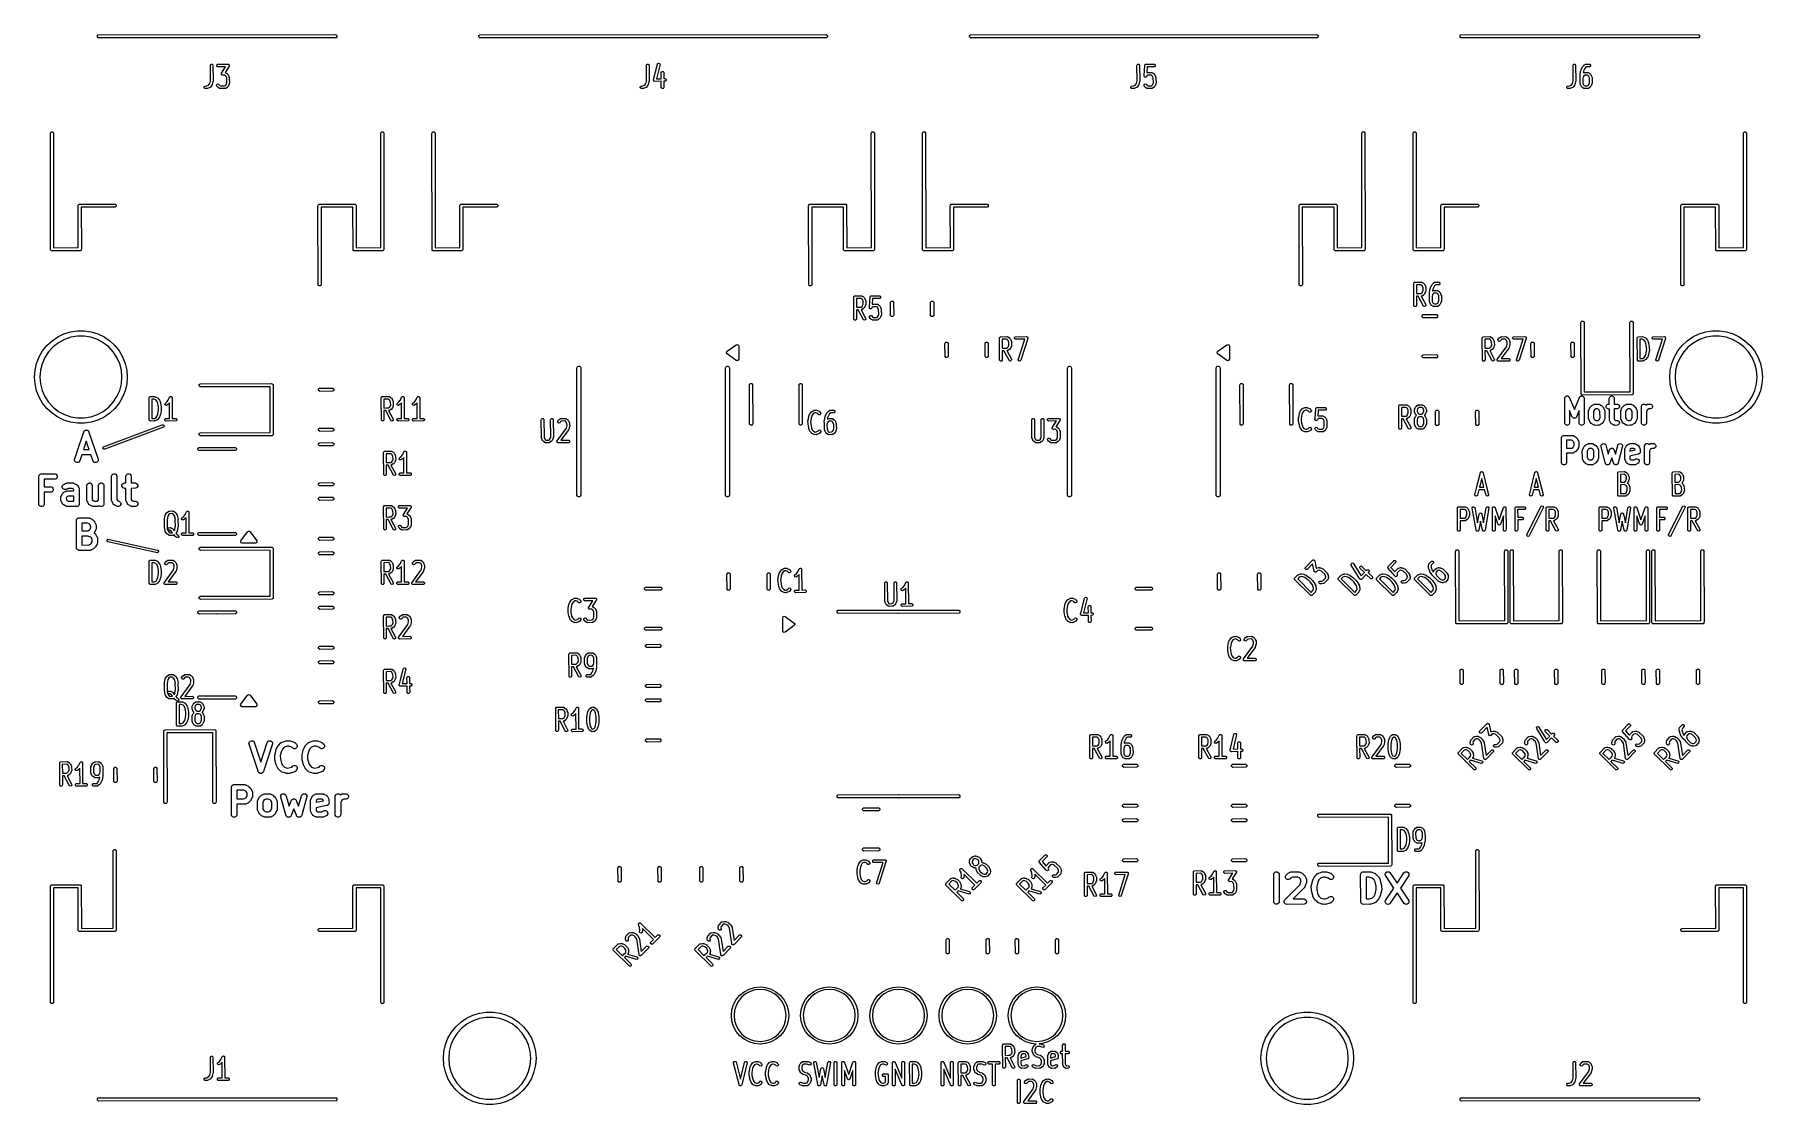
# Model space of a CAD drawing. Extents: x 124 to 187.4, y -113.2 to -74.
import ezdxf

# ---------------------------------------------------------------- set-up
doc = ezdxf.new("R2010")
doc.units = 0
doc.layers.add('BLACK', color=7, linetype='CONTINUOUS')

msp = doc.modelspace()

# ---------------------------------------------------------------- linework, layer by layer
at = {"layer": 'BLACK', "linetype": 'CONTINUOUS'}
for p, q in [((126.282067, -74.007039), (126.314539, -73.974567)), ((126.282067, -74.052961), (126.282067, -74.007039)), ((126.314539, -74.085433), (126.282067, -74.052961)), ((126.314539, -73.974567), (135.0175, -73.97)), ((126.3375, -74.09), (126.314539, -74.085433)), ((135.040461, -74.085433), (126.3375, -74.09)), ((135.0175, -73.97), (135.040461, -73.974567)), ((135.040461, -73.974567), (135.072933, -74.007039)), ((135.072933, -74.052961), (135.040461, -74.085433)), ((135.072933, -74.007039), (135.072933, -74.052961)), ((140.282067, -74.007039), (140.314539, -73.974567)), ((140.282067, -74.052961), (140.282067, -74.007039)), ((140.314539, -74.085433), (140.282067, -74.052961)), ((140.314539, -73.974567), (153.0175, -73.97)), ((140.3375, -74.09), (140.314539, -74.085433)), ((153.040461, -74.085433), (140.3375, -74.09)), ((153.0175, -73.97), (153.040461, -73.974567)), ((153.040461, -73.974567), (153.072933, -74.007039)), ((153.072933, -74.052961), (153.040461, -74.085433)), ((153.072933, -74.007039), (153.072933, -74.052961)), ((158.282067, -74.007039), (158.314539, -73.974567)), ((158.282067, -74.052961), (158.282067, -74.007039)), ((158.314539, -74.085433), (158.282067, -74.052961)), ((158.314539, -73.974567), (171.0175, -73.97)), ((158.3375, -74.09), (158.314539, -74.085433)), ((171.040461, -74.085433), (158.3375, -74.09)), ((171.0175, -73.97), (171.040461, -73.974567)), ((171.040461, -73.974567), (171.072933, -74.007039)), ((171.072933, -74.052961), (171.040461, -74.085433)), ((171.072933, -74.007039), (171.072933, -74.052961)), ((176.282067, -74.007039), (176.314539, -73.974567)), ((176.282067, -74.052961), (176.282067, -74.007039)), ((176.314539, -74.085433), (176.282067, -74.052961)), ((176.314539, -73.974567), (185.0175, -73.97)), ((176.3375, -74.09), (176.314539, -74.085433)), ((185.040461, -74.085433), (176.3375, -74.09)), ((185.0175, -73.97), (185.040461, -73.974567)), ((185.040461, -73.974567), (185.072933, -74.007039)), ((185.072933, -74.052961), (185.040461, -74.085433)), ((185.072933, -74.007039), (185.072933, -74.052961)), ((130.427499, -75.104895), (130.431305, -75.085761)), ((130.431075, -75.659787), (130.427499, -75.104895)), ((130.431305, -75.085761), (130.458365, -75.058701)), ((130.458365, -75.058701), (130.496633, -75.058701)), ((130.496633, -75.058701), (130.523693, -75.085761)), ((130.523693, -75.085761), (130.527499, -75.676323)), ((130.659877, -75.085761), (130.686937, -75.058701)), ((130.659877, -75.124029), (130.659877, -75.085761)), ((130.686937, -75.151089), (130.659877, -75.124029)), ((130.686937, -75.058701), (131.077499, -75.054895)), ((130.706071, -75.154895), (130.686937, -75.151089)), ((130.987736, -75.15215), (130.706071, -75.154895)), ((130.828381, -75.400309), (130.831305, -75.395755)), ((130.831305, -75.414398), (130.828381, -75.400309)), ((130.831305, -75.390523), (130.840694, -75.381133)), ((130.831305, -75.395755), (130.831305, -75.390523)), ((130.831305, -75.428791), (130.831305, -75.414398)), ((130.835073, -75.432559), (130.831305, -75.428791)), ((130.836157, -75.437779), (130.835073, -75.432559)), ((130.848188, -75.445674), (130.836157, -75.437779)), ((130.840694, -75.381133), (130.987736, -75.15215)), ((130.858365, -75.455851), (130.848188, -75.445674)), ((131.114303, -75.133418), (130.968366, -75.360681)), ((130.968366, -75.360681), (130.970462, -75.361098)), ((130.970462, -75.361098), (130.972917, -75.360608)), ((130.972917, -75.360608), (130.975323, -75.362065)), ((130.975323, -75.362065), (130.982348, -75.363463)), ((130.982348, -75.363463), (130.989598, -75.370713)), ((130.989598, -75.370713), (131.045722, -75.404713)), ((131.045722, -75.404713), (131.045832, -75.404729)), ((131.045832, -75.404729), (131.045919, -75.404833)), ((131.045919, -75.404833), (131.048092, -75.406149)), ((131.048092, -75.406149), (131.061901, -75.41993)), ((131.061901, -75.41993), (131.062912, -75.424989)), ((131.062912, -75.424989), (131.085428, -75.451696)), ((131.077499, -75.054895), (131.084442, -75.056276)), ((131.084442, -75.056276), (131.086847, -75.055777)), ((131.086847, -75.055777), (131.088984, -75.057179)), ((131.088984, -75.057179), (131.096633, -75.058701)), ((131.096633, -75.058701), (131.106809, -75.068877)), ((131.106809, -75.068877), (131.118841, -75.076773)), ((131.123693, -75.124029), (131.114303, -75.133418)), ((131.118841, -75.076773), (131.119924, -75.081992)), ((131.119924, -75.081992), (131.123693, -75.085761)), ((131.123693, -75.085761), (131.123693, -75.100153)), ((131.123693, -75.100153), (131.126617, -75.114243)), ((131.126617, -75.114243), (131.123693, -75.118796)), ((131.123693, -75.118796), (131.123693, -75.124029)), ((146.427499, -75.104895), (146.431305, -75.085761)), ((146.431075, -75.659787), (146.427499, -75.104895)), ((146.431305, -75.085761), (146.458365, -75.058701)), ((146.458365, -75.058701), (146.496633, -75.058701)), ((146.496633, -75.058701), (146.523693, -75.085761)), ((146.523693, -75.085761), (146.527499, -75.676323)), ((146.692659, -75.614882), (146.828992, -75.054673)), ((146.926955, -75.05944), (146.797536, -75.591234)), ((146.828992, -75.054673), (146.837325, -75.037033)), ((146.837325, -75.037033), (146.87014, -75.017344)), ((146.87014, -75.017344), (146.907266, -75.026625)), ((146.907266, -75.026625), (146.926955, -75.05944)), ((146.970357, -75.371561), (146.974163, -75.352427)), ((146.971858, -75.589535), (146.970357, -75.371561)), ((146.974163, -75.352427), (147.001223, -75.325367)), ((147.001223, -75.325367), (147.039491, -75.325367)), ((147.039491, -75.325367), (147.066551, -75.352427)), ((147.066551, -75.352427), (147.068177, -75.588597)), ((164.427499, -75.104895), (164.431305, -75.085761)), ((164.431075, -75.659787), (164.427499, -75.104895)), ((164.431305, -75.085761), (164.458365, -75.058701)), ((164.458365, -75.058701), (164.496633, -75.058701)), ((164.496633, -75.058701), (164.523693, -75.085761)), ((164.523693, -75.085761), (164.527499, -75.676323)), ((164.689284, -75.468806), (164.713354, -75.101155)), ((164.713354, -75.101155), (164.71702, -75.08797)), ((164.71702, -75.085761), (164.71787, -75.08491)), ((164.71702, -75.08797), (164.71702, -75.085761)), ((164.71787, -75.08491), (164.71858, -75.08236)), ((164.71858, -75.08236), (164.731773, -75.071007)), ((164.731773, -75.071007), (164.74408, -75.058701)), ((164.74408, -75.058701), (164.746105, -75.058675)), ((164.746105, -75.058675), (164.747589, -75.057399)), ((164.747589, -75.057399), (164.76197, -75.058477)), ((164.76197, -75.058477), (165.048928, -75.054895)), ((164.806448, -75.154355), (164.79245, -75.368179)), ((164.79245, -75.368179), (164.792622, -75.368054)), ((164.792622, -75.368054), (164.799452, -75.365233)), ((164.799452, -75.365233), (164.801223, -75.363463)), ((164.801223, -75.363463), (164.803891, -75.3634)), ((164.803891, -75.3634), (164.810654, -75.360608)), ((165.068062, -75.151089), (164.806448, -75.154355)), ((164.810654, -75.360608), (164.822436, -75.362964)), ((164.822436, -75.362964), (164.963214, -75.359657)), ((164.963214, -75.359657), (164.970462, -75.361098)), ((164.970462, -75.361098), (164.972917, -75.360608)), ((164.972917, -75.360608), (164.975323, -75.362065)), ((164.975323, -75.362065), (164.982348, -75.363463)), ((164.982348, -75.363463), (164.989598, -75.370713)), ((164.989598, -75.370713), (165.045722, -75.404713)), ((165.045722, -75.404713), (165.045832, -75.404729)), ((165.045832, -75.404729), (165.045919, -75.404833)), ((165.045919, -75.404833), (165.048092, -75.406149)), ((165.048092, -75.406149), (165.061901, -75.41993)), ((165.048928, -75.054895), (165.068062, -75.058701)), ((165.061901, -75.41993), (165.062912, -75.424989)), ((165.062912, -75.424989), (165.085428, -75.451696)), ((165.068062, -75.058701), (165.095122, -75.085761)), ((165.095122, -75.124029), (165.068062, -75.151089)), ((165.095122, -75.085761), (165.095122, -75.124029)), ((180.427499, -75.104895), (180.431305, -75.085761)), ((180.431075, -75.659787), (180.427499, -75.104895)), ((180.431305, -75.085761), (180.458365, -75.058701)), ((180.458365, -75.058701), (180.496633, -75.058701)), ((180.496633, -75.058701), (180.523693, -75.085761)), ((180.523693, -75.085761), (180.527499, -75.676323)), ((180.684642, -75.447752), (180.688448, -75.428618)), ((180.688448, -75.428618), (180.690986, -75.426079)), ((180.690986, -75.426079), (180.714071, -75.286156)), ((180.714071, -75.286156), (180.721338, -75.268051)), ((180.721338, -75.268051), (180.725941, -75.264901)), ((180.725941, -75.264901), (180.775636, -75.158724)), ((180.775636, -75.158724), (180.787597, -75.143312)), ((180.787597, -75.143312), (180.789112, -75.142806)), ((180.789112, -75.142806), (180.807342, -75.115375)), ((180.806437, -75.319661), (180.795335, -75.386959)), ((180.795335, -75.386959), (180.821193, -75.368054)), ((180.807935, -75.317732), (180.806437, -75.319661)), ((180.807342, -75.115375), (180.807384, -75.115168)), ((180.807384, -75.115168), (180.807571, -75.11503)), ((180.807571, -75.11503), (180.808928, -75.11299)), ((180.856035, -75.214959), (180.807935, -75.317732)), ((180.808928, -75.11299), (180.823453, -75.099966)), ((180.821193, -75.368054), (180.828023, -75.365233)), ((180.823453, -75.099966), (180.829323, -75.099127)), ((180.828023, -75.365233), (180.829794, -75.363463)), ((180.829323, -75.099127), (180.878336, -75.063292)), ((180.829794, -75.363463), (180.832497, -75.363385)), ((180.832497, -75.363385), (180.839225, -75.360608)), ((180.839225, -75.360608), (180.85054, -75.362871)), ((180.85054, -75.362871), (180.963214, -75.359657)), ((180.860357, -75.211085), (180.856035, -75.214959)), ((180.879191, -75.182744), (180.860357, -75.211085)), ((180.878336, -75.063292), (180.885166, -75.060471)), ((180.917736, -75.154562), (180.879191, -75.182744)), ((180.885166, -75.060471), (180.886937, -75.058701)), ((180.886937, -75.058701), (180.88964, -75.058623)), ((180.88964, -75.058623), (180.896368, -75.055846)), ((180.896368, -75.055846), (180.907683, -75.058109)), ((180.907683, -75.058109), (181.020357, -75.054895)), ((181.039491, -75.151089), (180.917736, -75.154562)), ((180.963214, -75.359657), (180.970462, -75.361098)), ((180.970462, -75.361098), (180.972917, -75.360608)), ((180.972917, -75.360608), (180.975323, -75.362065)), ((180.975323, -75.362065), (180.982348, -75.363463)), ((180.982348, -75.363463), (180.989598, -75.370713)), ((180.989598, -75.370713), (181.045722, -75.404713)), ((181.020357, -75.054895), (181.039491, -75.058701)), ((181.039491, -75.058701), (181.066551, -75.085761)), ((181.066551, -75.124029), (181.039491, -75.151089)), ((181.045722, -75.404713), (181.045832, -75.404729)), ((181.045832, -75.404729), (181.045919, -75.404833)), ((181.045919, -75.404833), (181.048092, -75.406149)), ((181.048092, -75.406149), (181.061901, -75.41993)), ((181.061901, -75.41993), (181.062912, -75.424989)), ((181.062912, -75.424989), (181.085428, -75.451696)), ((181.066551, -75.085761), (181.066551, -75.124029)), ((130.202734, -75.885761), (130.229794, -75.858701)), ((130.202734, -75.924029), (130.202734, -75.885761)), ((130.229794, -75.951089), (130.202734, -75.924029)), ((130.229794, -75.858701), (130.301395, -75.855128)), ((130.248928, -75.954895), (130.229794, -75.951089)), ((130.300675, -75.952312), (130.248928, -75.954895)), ((130.307347, -75.954879), (130.300675, -75.952312)), ((130.301395, -75.855128), (130.364125, -75.824678)), ((130.323848, -75.951156), (130.307347, -75.954879)), ((130.325205, -75.951089), (130.323848, -75.951156)), ((130.325512, -75.950781), (130.325205, -75.951089)), ((130.326378, -75.950586), (130.325512, -75.950781)), ((130.40747, -75.911222), (130.326378, -75.950586)), ((130.364125, -75.824678), (130.407158, -75.763139)), ((130.407158, -75.763139), (130.428992, -75.664197)), ((130.41726, -75.909824), (130.40747, -75.911222)), ((130.425414, -75.902511), (130.41726, -75.909824)), ((130.428031, -75.901242), (130.425414, -75.902511)), ((130.428662, -75.899599), (130.428031, -75.901242)), ((130.431785, -75.8968), (130.428662, -75.899599)), ((130.428992, -75.664197), (130.431075, -75.659787)), ((130.482425, -75.82438), (130.431785, -75.8968)), ((130.489102, -75.820375), (130.482425, -75.82438)), ((130.497172, -75.803292), (130.489102, -75.820375)), ((130.497364, -75.803018), (130.497172, -75.803292)), ((130.497435, -75.802736), (130.497349, -75.802916)), ((130.497349, -75.802916), (130.497364, -75.803018)), ((130.520375, -75.698774), (130.497435, -75.802736)), ((130.523693, -75.695457), (130.520375, -75.698774)), ((130.527499, -75.676323), (130.523693, -75.695457)), ((130.657635, -75.841112), (130.663048, -75.803228)), ((130.66607, -75.858703), (130.657635, -75.841112)), ((130.663048, -75.803228), (130.693663, -75.780268)), ((130.692086, -75.889563), (130.66607, -75.858703)), ((130.693098, -75.894622), (130.692086, -75.889563)), ((130.706907, -75.908403), (130.693098, -75.894622)), ((130.693663, -75.780268), (130.731547, -75.785681)), ((130.709077, -75.909717), (130.706907, -75.908403)), ((130.709166, -75.909823), (130.709077, -75.909717)), ((130.709277, -75.909838), (130.709166, -75.909823)), ((130.7654, -75.943838), (130.709277, -75.909838)), ((130.731547, -75.785681), (130.773444, -75.835379)), ((130.772651, -75.951089), (130.7654, -75.943838)), ((130.779675, -75.952486), (130.772651, -75.951089)), ((130.773444, -75.835379), (130.810687, -75.857941)), ((130.782082, -75.953944), (130.779675, -75.952486)), ((130.784536, -75.953453), (130.782082, -75.953944)), ((130.791785, -75.954895), (130.784536, -75.953453)), ((130.960794, -75.951519), (130.791785, -75.954895)), ((130.810687, -75.857941), (130.951688, -75.855125)), ((130.866013, -75.457372), (130.858365, -75.455851)), ((130.868151, -75.458775), (130.866013, -75.457372)), ((130.870555, -75.458275), (130.868151, -75.458775)), ((130.877499, -75.459657), (130.870555, -75.458275)), ((130.945278, -75.457196), (130.877499, -75.459657)), ((130.981554, -75.479172), (130.945278, -75.457196)), ((130.951688, -75.855125), (130.990093, -75.827045)), ((130.972917, -75.953944), (130.960794, -75.951519)), ((130.979703, -75.951141), (130.972917, -75.953944)), ((130.982348, -75.951089), (130.979703, -75.951141)), ((131.002238, -75.503706), (130.981554, -75.479172)), ((130.984118, -75.949318), (130.982348, -75.951089)), ((130.990949, -75.946498), (130.984118, -75.949318)), ((130.990093, -75.827045), (131.008927, -75.798705)), ((131.039963, -75.910661), (130.990949, -75.946498)), ((131.027536, -75.564112), (131.002238, -75.503706)), ((131.008927, -75.798705), (131.009733, -75.797982)), ((131.009733, -75.797982), (131.030641, -75.735084)), ((131.030641, -75.735084), (131.027536, -75.564112)), ((131.045833, -75.909823), (131.039963, -75.910661)), ((131.060358, -75.896799), (131.045833, -75.909823)), ((131.061713, -75.894758), (131.060358, -75.896799)), ((131.061901, -75.894622), (131.061713, -75.894758)), ((131.061942, -75.894414), (131.061901, -75.894622)), ((131.081828, -75.86449), (131.061942, -75.894414)), ((131.085462, -75.862839), (131.081828, -75.86449)), ((131.085428, -75.451696), (131.085463, -75.451712)), ((131.095745, -75.84626), (131.085462, -75.862839)), ((131.085463, -75.451712), (131.085483, -75.451761)), ((131.085483, -75.451761), (131.088928, -75.455847)), ((131.088928, -75.455847), (131.097364, -75.473438)), ((131.118979, -75.776361), (131.095745, -75.84626)), ((131.097364, -75.473438), (131.096651, -75.478426)), ((131.096651, -75.478426), (131.123627, -75.542838)), ((131.123693, -75.771648), (131.118979, -75.776361)), ((131.123627, -75.542838), (131.123693, -75.542904)), ((131.123693, -75.542904), (131.123694, -75.542998)), ((131.127499, -75.752514), (131.123693, -75.771648)), ((131.123694, -75.542998), (131.124316, -75.544482)), ((131.12747, -75.563734), (131.124201, -75.570924)), ((131.124201, -75.570924), (131.127468, -75.750813)), ((131.124316, -75.544482), (131.12747, -75.563734)), ((131.127468, -75.750813), (131.12747, -75.750818)), ((131.12747, -75.750818), (131.127468, -75.750823)), ((131.127468, -75.750823), (131.127499, -75.752514)), ((146.202734, -75.885761), (146.229794, -75.858701)), ((146.202734, -75.924029), (146.202734, -75.885761)), ((146.229794, -75.951089), (146.202734, -75.924029)), ((146.229794, -75.858701), (146.301395, -75.855128)), ((146.248928, -75.954895), (146.229794, -75.951089)), ((146.300675, -75.952312), (146.248928, -75.954895)), ((146.307347, -75.954879), (146.300675, -75.952312)), ((146.301395, -75.855128), (146.364125, -75.824678)), ((146.323848, -75.951156), (146.307347, -75.954879)), ((146.325205, -75.951089), (146.323848, -75.951156)), ((146.325512, -75.950781), (146.325205, -75.951089)), ((146.326378, -75.950586), (146.325512, -75.950781)), ((146.40747, -75.911222), (146.326378, -75.950586)), ((146.364125, -75.824678), (146.407158, -75.763139)), ((146.407158, -75.763139), (146.428992, -75.664197)), ((146.41726, -75.909824), (146.40747, -75.911222)), ((146.425414, -75.902511), (146.41726, -75.909824)), ((146.428031, -75.901242), (146.425414, -75.902511)), ((146.428662, -75.899599), (146.428031, -75.901242)), ((146.431785, -75.8968), (146.428662, -75.899599)), ((146.428992, -75.664197), (146.431075, -75.659787)), ((146.482425, -75.82438), (146.431785, -75.8968)), ((146.489102, -75.820375), (146.482425, -75.82438)), ((146.497172, -75.803292), (146.489102, -75.820375)), ((146.497364, -75.803018), (146.497172, -75.803292)), ((146.497435, -75.802736), (146.497349, -75.802916)), ((146.497349, -75.802916), (146.497364, -75.803018)), ((146.520375, -75.698774), (146.497435, -75.802736)), ((146.523693, -75.695457), (146.520375, -75.698774)), ((146.527499, -75.676323), (146.523693, -75.695457)), ((146.685187, -75.645587), (146.688448, -75.632187)), ((146.688448, -75.651022), (146.685187, -75.645587)), ((146.688448, -75.619094), (146.692659, -75.614882)), ((146.688448, -75.632187), (146.688448, -75.619094)), ((146.688448, -75.657362), (146.688448, -75.651022)), ((146.697958, -75.666872), (146.688448, -75.657362)), ((146.704876, -75.678402), (146.697958, -75.666872)), ((146.711025, -75.679939), (146.704876, -75.678402)), ((146.715508, -75.684422), (146.711025, -75.679939)), ((146.734642, -75.688228), (146.715508, -75.684422)), ((146.972522, -75.685909), (146.734642, -75.688228)), ((146.797536, -75.591234), (146.971858, -75.589535)), ((146.974163, -75.924029), (146.972522, -75.685909)), ((147.001223, -75.951089), (146.974163, -75.924029)), ((147.039491, -75.951089), (147.001223, -75.951089)), ((147.066551, -75.924029), (147.039491, -75.951089)), ((147.070357, -75.904895), (147.066551, -75.924029)), ((147.068177, -75.588597), (147.106071, -75.588228)), ((147.125205, -75.684422), (147.068841, -75.684971)), ((147.068841, -75.684971), (147.070357, -75.904895)), ((147.106071, -75.588228), (147.125205, -75.592034)), ((147.125205, -75.592034), (147.152265, -75.619094)), ((147.152265, -75.657362), (147.125205, -75.684422)), ((147.152265, -75.619094), (147.152265, -75.657362)), ((164.202734, -75.885761), (164.229794, -75.858701)), ((164.202734, -75.924029), (164.202734, -75.885761)), ((164.229794, -75.951089), (164.202734, -75.924029)), ((164.229794, -75.858701), (164.301395, -75.855128)), ((164.248928, -75.954895), (164.229794, -75.951089)), ((164.300675, -75.952312), (164.248928, -75.954895)), ((164.307347, -75.954879), (164.300675, -75.952312)), ((164.301395, -75.855128), (164.364125, -75.824678)), ((164.323848, -75.951156), (164.307347, -75.954879)), ((164.325205, -75.951089), (164.323848, -75.951156)), ((164.325512, -75.950781), (164.325205, -75.951089)), ((164.326378, -75.950586), (164.325512, -75.950781)), ((164.40747, -75.911222), (164.326378, -75.950586)), ((164.364125, -75.824678), (164.407158, -75.763139)), ((164.407158, -75.763139), (164.428992, -75.664197)), ((164.41726, -75.909824), (164.40747, -75.911222)), ((164.425414, -75.902511), (164.41726, -75.909824)), ((164.428031, -75.901242), (164.425414, -75.902511)), ((164.428662, -75.899599), (164.428031, -75.901242)), ((164.431785, -75.8968), (164.428662, -75.899599)), ((164.428992, -75.664197), (164.431075, -75.659787)), ((164.482425, -75.82438), (164.431785, -75.8968)), ((164.489102, -75.820375), (164.482425, -75.82438)), ((164.497172, -75.803292), (164.489102, -75.820375)), ((164.497364, -75.803018), (164.497172, -75.803292)), ((164.497435, -75.802736), (164.497349, -75.802916)), ((164.497349, -75.802916), (164.497364, -75.803018)), ((164.520375, -75.698774), (164.497435, -75.802736)), ((164.523693, -75.695457), (164.520375, -75.698774)), ((164.527499, -75.676323), (164.523693, -75.695457)), ((164.686206, -75.841113), (164.691618, -75.803229)), ((164.694642, -75.858704), (164.686206, -75.841113)), ((164.686207, -75.473437), (164.689284, -75.468806)), ((164.688109, -75.486756), (164.686207, -75.473437)), ((164.687146, -75.501472), (164.688109, -75.486756)), ((164.690821, -75.505743), (164.687146, -75.501472)), ((164.691618, -75.511321), (164.690821, -75.505743)), ((164.702904, -75.519785), (164.691618, -75.511321)), ((164.691618, -75.803229), (164.722233, -75.780268)), ((164.720658, -75.889563), (164.694642, -75.858704)), ((164.712107, -75.530481), (164.702904, -75.519785)), ((164.717725, -75.530902), (164.712107, -75.530481)), ((164.722232, -75.534282), (164.717725, -75.530902)), ((164.72167, -75.894622), (164.720658, -75.889563)), ((164.735479, -75.908403), (164.72167, -75.894622)), ((164.736195, -75.532287), (164.722232, -75.534282)), ((164.722233, -75.780268), (164.760117, -75.78568)), ((164.737649, -75.909717), (164.735479, -75.908403)), ((164.750267, -75.533343), (164.736195, -75.532287)), ((164.737739, -75.909824), (164.737649, -75.909717)), ((164.737851, -75.90984), (164.737739, -75.909824)), ((164.793972, -75.943838), (164.737851, -75.90984)), ((164.754538, -75.529667), (164.750267, -75.533343)), ((164.760116, -75.528871), (164.754538, -75.529667)), ((164.774642, -75.515848), (164.760116, -75.528871)), ((164.760117, -75.78568), (164.802016, -75.835379)), ((164.793476, -75.487507), (164.774642, -75.515848)), ((164.831939, -75.459384), (164.793476, -75.487507)), ((164.801223, -75.951089), (164.793972, -75.943838)), ((164.808247, -75.952486), (164.801223, -75.951089)), ((164.802016, -75.835379), (164.839046, -75.857812)), ((164.810654, -75.953944), (164.808247, -75.952486)), ((164.813108, -75.953453), (164.810654, -75.953944)), ((164.820357, -75.954895), (164.813108, -75.953453)), ((164.961134, -75.951587), (164.820357, -75.954895)), ((164.944524, -75.456739), (164.831939, -75.459384)), ((164.839046, -75.857812), (164.951631, -75.855167)), ((164.981554, -75.479172), (164.944524, -75.456739)), ((164.951631, -75.855167), (164.990093, -75.827045)), ((164.972917, -75.953944), (164.961134, -75.951587)), ((164.979679, -75.951151), (164.972917, -75.953944)), ((164.982348, -75.951089), (164.979679, -75.951151)), ((165.002238, -75.503706), (164.981554, -75.479172)), ((164.984118, -75.949318), (164.982348, -75.951089)), ((164.990949, -75.946498), (164.984118, -75.949318)), ((164.990093, -75.827045), (165.008927, -75.798705)), ((165.039963, -75.910661), (164.990949, -75.946498)), ((165.027536, -75.564112), (165.002238, -75.503706)), ((165.008927, -75.798705), (165.009733, -75.797982)), ((165.009733, -75.797982), (165.030641, -75.735084)), ((165.030641, -75.735084), (165.027536, -75.564112)), ((165.045833, -75.909823), (165.039963, -75.910661)), ((165.060358, -75.896799), (165.045833, -75.909823)), ((165.061713, -75.894758), (165.060358, -75.896799)), ((165.061901, -75.894622), (165.061713, -75.894758)), ((165.061942, -75.894414), (165.061901, -75.894622)), ((165.081828, -75.86449), (165.061942, -75.894414)), ((165.085462, -75.862839), (165.081828, -75.86449)), ((165.085428, -75.451696), (165.085463, -75.451712)), ((165.095745, -75.84626), (165.085462, -75.862839)), ((165.085463, -75.451712), (165.085483, -75.451761)), ((165.085483, -75.451761), (165.088928, -75.455847)), ((165.088928, -75.455847), (165.097364, -75.473438)), ((165.118979, -75.776361), (165.095745, -75.84626)), ((165.097364, -75.473438), (165.096651, -75.478426)), ((165.096651, -75.478426), (165.123627, -75.542838)), ((165.123693, -75.771648), (165.118979, -75.776361)), ((165.123627, -75.542838), (165.123693, -75.542904)), ((165.123693, -75.542904), (165.123694, -75.542998)), ((165.127499, -75.752514), (165.123693, -75.771648)), ((165.123694, -75.542998), (165.124316, -75.544482)), ((165.12747, -75.563734), (165.124201, -75.570924)), ((165.124201, -75.570924), (165.127468, -75.750813)), ((165.124316, -75.544482), (165.12747, -75.563734)), ((165.127468, -75.750813), (165.12747, -75.750818)), ((165.12747, -75.750818), (165.127468, -75.750823)), ((165.127468, -75.750823), (165.127499, -75.752514)), ((180.202734, -75.885761), (180.229794, -75.858701)), ((180.202734, -75.924029), (180.202734, -75.885761)), ((180.229794, -75.951089), (180.202734, -75.924029)), ((180.229794, -75.858701), (180.301395, -75.855128)), ((180.248928, -75.954895), (180.229794, -75.951089)), ((180.300675, -75.952312), (180.248928, -75.954895)), ((180.307347, -75.954879), (180.300675, -75.952312)), ((180.301395, -75.855128), (180.364125, -75.824678)), ((180.323848, -75.951156), (180.307347, -75.954879)), ((180.325205, -75.951089), (180.323848, -75.951156)), ((180.325512, -75.950781), (180.325205, -75.951089)), ((180.326378, -75.950586), (180.325512, -75.950781)), ((180.40747, -75.911222), (180.326378, -75.950586)), ((180.364125, -75.824678), (180.407158, -75.763139)), ((180.407158, -75.763139), (180.428992, -75.664197)), ((180.41726, -75.909824), (180.40747, -75.911222)), ((180.425414, -75.902511), (180.41726, -75.909824)), ((180.428031, -75.901242), (180.425414, -75.902511)), ((180.428662, -75.899599), (180.428031, -75.901242)), ((180.431785, -75.8968), (180.428662, -75.899599)), ((180.428992, -75.664197), (180.431075, -75.659787)), ((180.482425, -75.82438), (180.431785, -75.8968)), ((180.489102, -75.820375), (180.482425, -75.82438)), ((180.497172, -75.803292), (180.489102, -75.820375)), ((180.497364, -75.803018), (180.497172, -75.803292)), ((180.497435, -75.802736), (180.497349, -75.802916)), ((180.497349, -75.802916), (180.497364, -75.803018)), ((180.520375, -75.698774), (180.497435, -75.802736)), ((180.523693, -75.695457), (180.520375, -75.698774)), ((180.527499, -75.676323), (180.523693, -75.695457)), ((180.685959, -75.559858), (180.684642, -75.447752)), ((180.684671, -75.563734), (180.685959, -75.559858)), ((180.68604, -75.566746), (180.684671, -75.563734)), ((180.684671, -75.750819), (180.688114, -75.743243)), ((180.687826, -75.770071), (180.684671, -75.750819)), ((180.688114, -75.743243), (180.68604, -75.566746)), ((180.688446, -75.771553), (180.687826, -75.770071)), ((180.688448, -75.771648), (180.688446, -75.771553)), ((180.688514, -75.771714), (180.688448, -75.771648)), ((180.71549, -75.836124), (180.688514, -75.771714)), ((180.714778, -75.841112), (180.71549, -75.836124)), ((180.723213, -75.858703), (180.714778, -75.841112)), ((180.726659, -75.862791), (180.723213, -75.858703)), ((180.72668, -75.86284), (180.726659, -75.862791)), ((180.726713, -75.862855), (180.72668, -75.86284)), ((180.749229, -75.889563), (180.726713, -75.862855)), ((180.750241, -75.894622), (180.749229, -75.889563)), ((180.76405, -75.908403), (180.750241, -75.894622)), ((180.76622, -75.909717), (180.76405, -75.908403)), ((180.766309, -75.909823), (180.76622, -75.909717)), ((180.76642, -75.909838), (180.766309, -75.909823)), ((180.822543, -75.943838), (180.76642, -75.909838)), ((180.802408, -75.516569), (180.78257, -75.576246)), ((180.78257, -75.576246), (180.784618, -75.750472)), ((180.784618, -75.750472), (180.809902, -75.810843)), ((180.803214, -75.515847), (180.802408, -75.516569)), ((180.822048, -75.487506), (180.803214, -75.515847)), ((180.809902, -75.810843), (180.830587, -75.835379)), ((180.860593, -75.459324), (180.822048, -75.487506)), ((180.829794, -75.951089), (180.822543, -75.943838)), ((180.836818, -75.952486), (180.829794, -75.951089)), ((180.830587, -75.835379), (180.867317, -75.85763)), ((180.839225, -75.953944), (180.836818, -75.952486)), ((180.841679, -75.953453), (180.839225, -75.953944)), ((180.848928, -75.954895), (180.841679, -75.953453)), ((180.961601, -75.95168), (180.848928, -75.954895)), ((180.944824, -75.456921), (180.860593, -75.459324)), ((180.867317, -75.85763), (180.951548, -75.855227)), ((180.981554, -75.479172), (180.944824, -75.456921)), ((180.951548, -75.855227), (180.990093, -75.827045)), ((180.972917, -75.953944), (180.961601, -75.95168)), ((180.979644, -75.951166), (180.972917, -75.953944)), ((180.982348, -75.951089), (180.979644, -75.951166)), ((181.002238, -75.503706), (180.981554, -75.479172)), ((180.984118, -75.949318), (180.982348, -75.951089)), ((180.990949, -75.946498), (180.984118, -75.949318)), ((180.990093, -75.827045), (181.008927, -75.798705)), ((181.039963, -75.910661), (180.990949, -75.946498)), ((181.027536, -75.564112), (181.002238, -75.503706)), ((181.008927, -75.798705), (181.009733, -75.797982)), ((181.009733, -75.797982), (181.030641, -75.735084)), ((181.030641, -75.735084), (181.027536, -75.564112)), ((181.045833, -75.909823), (181.039963, -75.910661)), ((181.060358, -75.896799), (181.045833, -75.909823)), ((181.061713, -75.894758), (181.060358, -75.896799)), ((181.061901, -75.894622), (181.061713, -75.894758)), ((181.061942, -75.894414), (181.061901, -75.894622)), ((181.081828, -75.86449), (181.061942, -75.894414)), ((181.085462, -75.862839), (181.081828, -75.86449)), ((181.085428, -75.451696), (181.085463, -75.451712)), ((181.095745, -75.84626), (181.085462, -75.862839)), ((181.085463, -75.451712), (181.085483, -75.451761)), ((181.085483, -75.451761), (181.088928, -75.455847)), ((181.088928, -75.455847), (181.097364, -75.473438)), ((181.118979, -75.776361), (181.095745, -75.84626)), ((181.097364, -75.473438), (181.096651, -75.478426)), ((181.096651, -75.478426), (181.123627, -75.542838)), ((181.123693, -75.771648), (181.118979, -75.776361)), ((181.123627, -75.542838), (181.123693, -75.542904)), ((181.123693, -75.542904), (181.123694, -75.542998)), ((181.127499, -75.752514), (181.123693, -75.771648)), ((181.123694, -75.542998), (181.124316, -75.544482)), ((181.12747, -75.563734), (181.124201, -75.570924)), ((181.124201, -75.570924), (181.127468, -75.750813)), ((181.124316, -75.544482), (181.12747, -75.563734)), ((181.127468, -75.750813), (181.12747, -75.750818)), ((181.12747, -75.750818), (181.127468, -75.750823)), ((181.127468, -75.750823), (181.127499, -75.752514)), ((124.5575, -77.6), (124.562067, -77.577039)), ((124.562067, -81.872961), (124.5575, -77.6)), ((124.562067, -77.577039), (124.594539, -77.544567)), ((124.594539, -77.544567), (124.640461, -77.544567)), ((124.640461, -77.544567), (124.672933, -77.577039)), ((124.672933, -77.577039), (124.67744, -81.794203)), ((136.6775, -77.6), (136.682067, -77.577039)), ((136.681978, -81.790243), (136.6775, -77.6)), ((136.682067, -77.577039), (136.714539, -77.544567)), ((136.714539, -77.544567), (136.760461, -77.544567)), ((136.760461, -77.544567), (136.792933, -77.577039)), ((136.792933, -77.577039), (136.7975, -81.85)), ((138.5575, -77.6), (138.562067, -77.577039)), ((138.562067, -81.872961), (138.5575, -77.6)), ((138.562067, -77.577039), (138.594539, -77.544567)), ((138.594539, -77.544567), (138.640461, -77.544567)), ((138.640461, -77.544567), (138.672933, -77.577039)), ((138.672933, -77.577039), (138.67744, -81.794203)), ((154.6775, -77.6), (154.682067, -77.577039)), ((154.681978, -81.790243), (154.6775, -77.6)), ((154.682067, -77.577039), (154.714539, -77.544567)), ((154.714539, -77.544567), (154.760461, -77.544567)), ((154.760461, -77.544567), (154.792933, -77.577039)), ((154.792933, -77.577039), (154.7975, -81.85)), ((156.5575, -77.6), (156.562067, -77.577039)), ((156.562067, -81.872961), (156.5575, -77.6)), ((156.562067, -77.577039), (156.594539, -77.544567)), ((156.594539, -77.544567), (156.640461, -77.544567)), ((156.640461, -77.544567), (156.672933, -77.577039)), ((156.672933, -77.577039), (156.67744, -81.794203)), ((172.6775, -77.6), (172.682067, -77.577039)), ((172.681978, -81.790243), (172.6775, -77.6)), ((172.682067, -77.577039), (172.714539, -77.544567)), ((172.714539, -77.544567), (172.760461, -77.544567)), ((172.760461, -77.544567), (172.792933, -77.577039)), ((172.792933, -77.577039), (172.7975, -81.85)), ((174.5575, -77.6), (174.562067, -77.577039)), ((174.562067, -81.872961), (174.5575, -77.6)), ((174.562067, -77.577039), (174.594539, -77.544567)), ((174.594539, -77.544567), (174.640461, -77.544567)), ((174.640461, -77.544567), (174.672933, -77.577039)), ((174.672933, -77.577039), (174.67744, -81.794203)), ((186.6775, -77.6), (186.682067, -77.577039)), ((186.681978, -81.790243), (186.6775, -77.6)), ((186.682067, -77.577039), (186.714539, -77.544567)), ((186.714539, -77.544567), (186.760461, -77.544567)), ((186.760461, -77.544567), (186.792933, -77.577039)), ((186.792933, -77.577039), (186.7975, -81.85)), ((125.5775, -80.25), (125.582067, -80.227039)), ((125.581834, -81.790243), (125.5775, -80.25)), ((125.582067, -80.227039), (125.614539, -80.194567)), ((125.614539, -80.194567), (126.9175, -80.19)), ((126.940461, -80.305433), (125.693165, -80.309804)), ((125.693165, -80.309804), (125.6975, -81.85)), ((126.9175, -80.19), (126.940461, -80.194567)), ((126.940461, -80.194567), (126.972933, -80.227039)), ((126.972933, -80.272961), (126.940461, -80.305433)), ((126.972933, -80.227039), (126.972933, -80.272961)), ((134.3775, -80.25), (134.382067, -80.227039)), ((134.382067, -83.162961), (134.3775, -80.25)), ((134.382067, -80.227039), (134.414539, -80.194567)), ((134.414539, -80.194567), (135.7175, -80.19)), ((135.657656, -80.305723), (134.493062, -80.309805)), ((134.493062, -80.309805), (134.4975, -83.14)), ((135.662067, -81.872961), (135.657656, -80.305723)), ((135.7175, -80.19), (135.740461, -80.194567)), ((135.740461, -80.194567), (135.772933, -80.227039)), ((135.772933, -80.227039), (135.777342, -81.794204)), ((139.5775, -80.25), (139.582067, -80.227039)), ((139.581834, -81.790243), (139.5775, -80.25)), ((139.582067, -80.227039), (139.614539, -80.194567)), ((139.614539, -80.194567), (140.9175, -80.19)), ((140.940461, -80.305433), (139.693165, -80.309804)), ((139.693165, -80.309804), (139.6975, -81.85)), ((140.9175, -80.19), (140.940461, -80.194567)), ((140.940461, -80.194567), (140.972933, -80.227039)), ((140.972933, -80.272961), (140.940461, -80.305433)), ((140.972933, -80.227039), (140.972933, -80.272961)), ((152.3775, -80.25), (152.382067, -80.227039)), ((152.382067, -83.162961), (152.3775, -80.25)), ((152.382067, -80.227039), (152.414539, -80.194567)), ((152.414539, -80.194567), (153.7175, -80.19)), ((153.657656, -80.305723), (152.493062, -80.309805)), ((152.493062, -80.309805), (152.4975, -83.14)), ((153.662067, -81.872961), (153.657656, -80.305723)), ((153.7175, -80.19), (153.740461, -80.194567)), ((153.740461, -80.194567), (153.772933, -80.227039)), ((153.772933, -80.227039), (153.777342, -81.794204)), ((157.5775, -80.25), (157.582067, -80.227039)), ((157.581834, -81.790243), (157.5775, -80.25)), ((157.582067, -80.227039), (157.614539, -80.194567)), ((157.614539, -80.194567), (158.9175, -80.19)), ((158.940461, -80.305433), (157.693165, -80.309804)), ((157.693165, -80.309804), (157.6975, -81.85)), ((158.9175, -80.19), (158.940461, -80.194567)), ((158.940461, -80.194567), (158.972933, -80.227039)), ((158.972933, -80.272961), (158.940461, -80.305433)), ((158.972933, -80.227039), (158.972933, -80.272961)), ((170.3775, -80.25), (170.382067, -80.227039)), ((170.382067, -83.162961), (170.3775, -80.25)), ((170.382067, -80.227039), (170.414539, -80.194567)), ((170.414539, -80.194567), (171.7175, -80.19)), ((171.657656, -80.305723), (170.493062, -80.309805)), ((170.493062, -80.309805), (170.4975, -83.14)), ((171.662067, -81.872961), (171.657656, -80.305723)), ((171.7175, -80.19), (171.740461, -80.194567)), ((171.740461, -80.194567), (171.772933, -80.227039)), ((171.772933, -80.227039), (171.777342, -81.794204)), ((175.5775, -80.25), (175.582067, -80.227039)), ((175.581834, -81.790243), (175.5775, -80.25)), ((175.582067, -80.227039), (175.614539, -80.194567)), ((175.614539, -80.194567), (176.9175, -80.19)), ((176.940461, -80.305433), (175.693165, -80.309804)), ((175.693165, -80.309804), (175.6975, -81.85)), ((176.9175, -80.19), (176.940461, -80.194567)), ((176.940461, -80.194567), (176.972933, -80.227039)), ((176.972933, -80.272961), (176.940461, -80.305433)), ((176.972933, -80.227039), (176.972933, -80.272961)), ((184.3775, -80.25), (184.382067, -80.227039)), ((184.382067, -83.162961), (184.3775, -80.25)), ((184.382067, -80.227039), (184.414539, -80.194567)), ((184.414539, -80.194567), (185.7175, -80.19)), ((185.657656, -80.305723), (184.493062, -80.309805)), ((184.493062, -80.309805), (184.4975, -83.14)), ((185.662067, -81.872961), (185.657656, -80.305723)), ((185.7175, -80.19), (185.740461, -80.194567)), ((185.740461, -80.194567), (185.772933, -80.227039)), ((185.772933, -80.227039), (185.777342, -81.794204)), ((124.594539, -81.905433), (124.562067, -81.872961)), ((124.6175, -81.91), (124.594539, -81.905433)), ((125.660461, -81.905433), (124.6175, -81.91)), ((124.67744, -81.794203), (125.581834, -81.790243)), ((125.692933, -81.872961), (125.660461, -81.905433)), ((125.6975, -81.85), (125.692933, -81.872961)), ((135.694539, -81.905433), (135.662067, -81.872961)), ((135.7175, -81.91), (135.694539, -81.905433)), ((136.760461, -81.905433), (135.7175, -81.91)), ((135.777342, -81.794204), (136.681978, -81.790243)), ((136.792933, -81.872961), (136.760461, -81.905433)), ((136.7975, -81.85), (136.792933, -81.872961)), ((138.594539, -81.905433), (138.562067, -81.872961)), ((138.6175, -81.91), (138.594539, -81.905433)), ((139.660461, -81.905433), (138.6175, -81.91)), ((138.67744, -81.794203), (139.581834, -81.790243)), ((139.692933, -81.872961), (139.660461, -81.905433)), ((139.6975, -81.85), (139.692933, -81.872961)), ((153.694539, -81.905433), (153.662067, -81.872961)), ((153.7175, -81.91), (153.694539, -81.905433)), ((154.760461, -81.905433), (153.7175, -81.91)), ((153.777342, -81.794204), (154.681978, -81.790243)), ((154.792933, -81.872961), (154.760461, -81.905433)), ((154.7975, -81.85), (154.792933, -81.872961)), ((156.594539, -81.905433), (156.562067, -81.872961)), ((156.6175, -81.91), (156.594539, -81.905433)), ((157.660461, -81.905433), (156.6175, -81.91)), ((156.67744, -81.794203), (157.581834, -81.790243)), ((157.692933, -81.872961), (157.660461, -81.905433)), ((157.6975, -81.85), (157.692933, -81.872961)), ((171.694539, -81.905433), (171.662067, -81.872961)), ((171.7175, -81.91), (171.694539, -81.905433)), ((172.760461, -81.905433), (171.7175, -81.91)), ((171.777342, -81.794204), (172.681978, -81.790243)), ((172.792933, -81.872961), (172.760461, -81.905433)), ((172.7975, -81.85), (172.792933, -81.872961)), ((174.594539, -81.905433), (174.562067, -81.872961)), ((174.6175, -81.91), (174.594539, -81.905433)), ((175.660461, -81.905433), (174.6175, -81.91)), ((174.67744, -81.794203), (175.581834, -81.790243)), ((175.692933, -81.872961), (175.660461, -81.905433)), ((175.6975, -81.85), (175.692933, -81.872961)), ((185.694539, -81.905433), (185.662067, -81.872961)), ((185.7175, -81.91), (185.694539, -81.905433)), ((186.760461, -81.905433), (185.7175, -81.91)), ((185.777342, -81.794204), (186.681978, -81.790243)), ((186.792933, -81.872961), (186.760461, -81.905433)), ((186.7975, -81.85), (186.792933, -81.872961)), ((134.414539, -83.195433), (134.382067, -83.162961)), ((134.460461, -83.195433), (134.414539, -83.195433)), ((134.492933, -83.162961), (134.460461, -83.195433)), ((134.4975, -83.14), (134.492933, -83.162961)), ((152.414539, -83.195433), (152.382067, -83.162961)), ((152.460461, -83.195433), (152.414539, -83.195433)), ((152.492933, -83.162961), (152.460461, -83.195433)), ((152.4975, -83.14), (152.492933, -83.162961)), ((154.034643, -83.604895), (154.038449, -83.585761)), ((154.038449, -84.424029), (154.034643, -83.604895)), ((154.038449, -83.585761), (154.065509, -83.558701)), ((154.065509, -83.558701), (154.313214, -83.554895)), ((154.294029, -83.651677), (154.131154, -83.65418)), ((154.131154, -83.65418), (154.132653, -83.976716)), ((154.331554, -83.67441), (154.294029, -83.651677)), ((154.313214, -83.554895), (154.320462, -83.556336)), ((154.320462, -83.556336), (154.322917, -83.555846)), ((154.322917, -83.555846), (154.325323, -83.557303)), ((154.325323, -83.557303), (154.332348, -83.558701)), ((154.35224, -83.698947), (154.331554, -83.67441)), ((154.332348, -83.558701), (154.339598, -83.565951)), ((154.339598, -83.565951), (154.395722, -83.599951)), ((154.395722, -83.599951), (154.395832, -83.599967)), ((154.395832, -83.599967), (154.395919, -83.600071)), ((154.395919, -83.600071), (154.398092, -83.601387)), ((154.398092, -83.601387), (154.411901, -83.615168)), ((154.411901, -83.615168), (154.412912, -83.620227)), ((154.412912, -83.620227), (154.435428, -83.646933)), ((154.435428, -83.646933), (154.435462, -83.646949)), ((154.435462, -83.646949), (154.435482, -83.646998)), ((154.435482, -83.646998), (154.438928, -83.651085)), ((154.438928, -83.651085), (154.447364, -83.668676)), ((154.447364, -83.668676), (154.446651, -83.673665)), ((154.446651, -83.673665), (154.473627, -83.738075)), ((154.610713, -83.968806), (154.634783, -83.601155)), ((154.634783, -83.601155), (154.638449, -83.58797)), ((154.638449, -83.585761), (154.639299, -83.58491)), ((154.638449, -83.58797), (154.638449, -83.585761)), ((154.639299, -83.58491), (154.640009, -83.58236)), ((154.640009, -83.58236), (154.653202, -83.571007)), ((154.653202, -83.571007), (154.665509, -83.558701)), ((154.665509, -83.558701), (154.667534, -83.558675)), ((154.667534, -83.558675), (154.669018, -83.557399)), ((154.669018, -83.557399), (154.683399, -83.558477)), ((154.683399, -83.558477), (154.970357, -83.554895)), ((154.727877, -83.654355), (154.713879, -83.868179)), ((154.989491, -83.651089), (154.727877, -83.654355)), ((154.970357, -83.554895), (154.989491, -83.558701)), ((154.989491, -83.558701), (155.016551, -83.585761)), ((155.016551, -83.624029), (154.989491, -83.651089)), ((155.016551, -83.585761), (155.016551, -83.624029)), ((170.414539, -83.195433), (170.382067, -83.162961)), ((170.460461, -83.195433), (170.414539, -83.195433)), ((170.492933, -83.162961), (170.460461, -83.195433)), ((170.4975, -83.14), (170.492933, -83.162961)), ((174.584643, -83.104895), (174.588449, -83.085761)), ((174.588449, -83.924029), (174.584643, -83.104895)), ((174.588449, -83.085761), (174.615509, -83.058701)), ((174.615509, -83.058701), (174.863214, -83.054895)), ((174.844029, -83.151677), (174.681154, -83.15418)), ((174.681154, -83.15418), (174.682653, -83.476716)), ((174.682653, -83.476716), (174.770652, -83.475364)), ((174.746646, -83.572221), (174.683101, -83.573197)), ((174.683101, -83.573197), (174.684643, -83.904895)), ((174.945494, -83.943309), (174.746646, -83.572221)), ((174.770652, -83.475364), (174.772969, -83.474148)), ((174.772969, -83.474148), (174.776581, -83.475273)), ((174.776581, -83.475273), (174.851762, -83.474117)), ((174.881554, -83.17441), (174.844029, -83.151677)), ((174.851762, -83.474117), (174.890093, -83.446092)), ((174.860333, -83.570474), (174.855067, -83.570555)), ((174.855067, -83.570555), (175.02177, -83.881654)), ((174.872917, -83.572991), (174.860333, -83.570474)), ((174.863214, -83.054895), (174.870462, -83.056336)), ((174.870462, -83.056336), (174.872917, -83.055846)), ((174.872917, -83.055846), (174.875323, -83.057303)), ((174.879733, -83.570176), (174.872917, -83.572991)), ((174.875323, -83.057303), (174.882348, -83.058701)), ((174.882348, -83.570136), (174.879733, -83.570176)), ((174.90224, -83.198947), (174.881554, -83.17441)), ((174.882348, -83.058701), (174.889598, -83.065951)), ((174.884118, -83.568365), (174.882348, -83.570136)), ((174.890949, -83.565545), (174.884118, -83.568365)), ((174.889598, -83.065951), (174.945722, -83.099951)), ((174.890093, -83.446092), (174.908928, -83.417752)), ((174.939963, -83.529708), (174.890949, -83.565545)), ((174.92756, -83.259404), (174.90224, -83.198947)), ((174.908928, -83.417752), (174.909733, -83.417029)), ((174.909733, -83.417029), (174.930292, -83.355181)), ((174.930292, -83.355181), (174.92756, -83.259404)), ((174.945832, -83.52887), (174.939963, -83.529708)), ((174.945722, -83.099951), (174.945832, -83.099967)), ((174.945832, -83.099967), (174.945919, -83.100071)), ((174.960357, -83.515847), (174.945832, -83.52887)), ((174.945919, -83.100071), (174.948092, -83.101387)), ((174.948092, -83.101387), (174.961901, -83.115168)), ((174.961713, -83.513806), (174.960357, -83.515847)), ((174.961901, -83.513669), (174.961713, -83.513806)), ((174.961901, -83.115168), (174.962912, -83.120227)), ((174.961942, -83.513461), (174.961901, -83.513669)), ((174.981826, -83.48354), (174.961942, -83.513461)), ((174.962912, -83.120227), (174.985428, -83.146933)), ((174.985462, -83.481888), (174.981826, -83.48354)), ((174.985428, -83.146933), (174.985462, -83.146949)), ((174.985462, -83.146949), (174.985482, -83.146998)), ((174.995744, -83.465308), (174.985462, -83.481888)), ((174.985482, -83.146998), (174.988928, -83.151085)), ((174.988928, -83.151085), (174.997364, -83.168676)), ((175.018979, -83.395409), (174.995744, -83.465308)), ((174.997364, -83.168676), (174.996651, -83.173665)), ((174.996651, -83.173665), (175.023627, -83.238075)), ((175.023694, -83.390695), (175.018979, -83.395409)), ((175.023627, -83.238075), (175.023694, -83.238142)), ((175.023694, -83.238142), (175.023696, -83.23824)), ((175.0275, -83.371561), (175.023694, -83.390695)), ((175.023696, -83.23824), (175.024316, -83.239719)), ((175.024316, -83.239719), (175.027471, -83.258972)), ((175.027471, -83.258972), (175.024476, -83.26556)), ((175.024476, -83.26556), (175.02745, -83.369819)), ((175.02745, -83.369819), (175.027471, -83.369865)), ((175.027471, -83.369865), (175.027453, -83.369918)), ((175.027453, -83.369918), (175.0275, -83.371561)), ((175.156071, -83.447752), (175.159877, -83.428618)), ((175.157388, -83.559858), (175.156071, -83.447752)), ((175.1561, -83.563734), (175.157388, -83.559858)), ((175.157469, -83.566746), (175.1561, -83.563734)), ((175.159543, -83.743243), (175.157469, -83.566746)), ((175.159877, -83.428618), (175.162415, -83.426079)), ((175.162415, -83.426079), (175.1855, -83.286156)), ((175.1855, -83.286156), (175.192767, -83.268051)), ((175.192767, -83.268051), (175.19737, -83.264901)), ((175.19737, -83.264901), (175.247065, -83.158724)), ((175.247065, -83.158724), (175.259026, -83.143312)), ((175.273837, -83.516569), (175.253999, -83.576246)), ((175.253999, -83.576246), (175.256047, -83.750472)), ((175.259026, -83.143312), (175.260541, -83.142806)), ((175.260541, -83.142806), (175.278771, -83.115375)), ((175.277866, -83.319661), (175.266764, -83.386959)), ((175.266764, -83.386959), (175.292622, -83.368054)), ((175.274643, -83.515847), (175.273837, -83.516569)), ((175.293477, -83.487506), (175.274643, -83.515847)), ((175.279364, -83.317732), (175.277866, -83.319661)), ((175.278771, -83.115375), (175.278813, -83.115168)), ((175.278813, -83.115168), (175.279, -83.11503)), ((175.279, -83.11503), (175.280357, -83.11299)), ((175.327464, -83.214959), (175.279364, -83.317732)), ((175.280357, -83.11299), (175.294882, -83.099966)), ((175.292622, -83.368054), (175.299452, -83.365233)), ((175.332022, -83.459324), (175.293477, -83.487506)), ((175.294882, -83.099966), (175.300752, -83.099127)), ((175.299452, -83.365233), (175.301223, -83.363463)), ((175.300752, -83.099127), (175.349765, -83.063292)), ((175.301223, -83.363463), (175.303926, -83.363385)), ((175.303926, -83.363385), (175.310654, -83.360608)), ((175.310654, -83.360608), (175.321969, -83.362871)), ((175.321969, -83.362871), (175.434643, -83.359657)), ((175.331786, -83.211085), (175.327464, -83.214959)), ((175.35062, -83.182744), (175.331786, -83.211085)), ((175.416253, -83.456921), (175.332022, -83.459324)), ((175.349765, -83.063292), (175.356595, -83.060471)), ((175.389165, -83.154562), (175.35062, -83.182744)), ((175.356595, -83.060471), (175.358366, -83.058701)), ((175.358366, -83.058701), (175.361069, -83.058623)), ((175.361069, -83.058623), (175.367797, -83.055846)), ((175.367797, -83.055846), (175.379112, -83.058109)), ((175.379112, -83.058109), (175.491786, -83.054895)), ((175.51092, -83.151089), (175.389165, -83.154562)), ((175.452983, -83.479172), (175.416253, -83.456921)), ((175.434643, -83.359657), (175.441891, -83.361098)), ((175.441891, -83.361098), (175.444346, -83.360608)), ((175.444346, -83.360608), (175.446752, -83.362065)), ((175.446752, -83.362065), (175.453777, -83.363463)), ((175.473667, -83.503706), (175.452983, -83.479172)), ((175.453777, -83.363463), (175.461027, -83.370713)), ((175.461027, -83.370713), (175.517151, -83.404713)), ((175.498965, -83.564112), (175.473667, -83.503706)), ((175.491786, -83.054895), (175.51092, -83.058701)), ((175.50207, -83.735084), (175.498965, -83.564112)), ((175.51092, -83.058701), (175.53798, -83.085761)), ((175.53798, -83.124029), (175.51092, -83.151089)), ((175.517151, -83.404713), (175.517261, -83.404729)), ((175.517261, -83.404729), (175.517348, -83.404833)), ((175.517348, -83.404833), (175.519521, -83.406149)), ((175.519521, -83.406149), (175.53333, -83.41993)), ((175.53333, -83.41993), (175.534341, -83.424989)), ((175.534341, -83.424989), (175.556857, -83.451696)), ((175.53798, -83.085761), (175.53798, -83.124029)), ((175.556857, -83.451696), (175.556892, -83.451712)), ((175.556892, -83.451712), (175.556912, -83.451761)), ((175.556912, -83.451761), (175.560357, -83.455847)), ((175.560357, -83.455847), (175.568793, -83.473438)), ((175.568793, -83.473438), (175.56808, -83.478426)), ((175.56808, -83.478426), (175.595056, -83.542838)), ((175.595056, -83.542838), (175.595122, -83.542904)), ((175.595122, -83.542904), (175.595123, -83.542998)), ((175.595123, -83.542998), (175.595745, -83.544482)), ((175.598899, -83.563734), (175.59563, -83.570924)), ((175.59563, -83.570924), (175.598897, -83.750813)), ((175.595745, -83.544482), (175.598899, -83.563734)), ((184.414539, -83.195433), (184.382067, -83.162961)), ((184.460461, -83.195433), (184.414539, -83.195433)), ((184.492933, -83.162961), (184.460461, -83.195433)), ((184.4975, -83.14), (184.492933, -83.162961)), ((154.132653, -83.976716), (154.220652, -83.975364)), ((154.196646, -84.072221), (154.133101, -84.073197)), ((154.133101, -84.073197), (154.134643, -84.404895)), ((154.395494, -84.443309), (154.196646, -84.072221)), ((154.220652, -83.975364), (154.222969, -83.974148)), ((154.222969, -83.974148), (154.226581, -83.975273)), ((154.226581, -83.975273), (154.301762, -83.974117)), ((154.301762, -83.974117), (154.340093, -83.946092)), ((154.310333, -84.070474), (154.305067, -84.070555)), ((154.305067, -84.070555), (154.47177, -84.381654)), ((154.322917, -84.072991), (154.310333, -84.070474)), ((154.329733, -84.070176), (154.322917, -84.072991)), ((154.332348, -84.070136), (154.329733, -84.070176)), ((154.334118, -84.068365), (154.332348, -84.070136)), ((154.340949, -84.065545), (154.334118, -84.068365)), ((154.340093, -83.946092), (154.358928, -83.917752)), ((154.389963, -84.029708), (154.340949, -84.065545)), ((154.37756, -83.759404), (154.35224, -83.698947)), ((154.358928, -83.917752), (154.359733, -83.917029)), ((154.359733, -83.917029), (154.380292, -83.855181)), ((154.380292, -83.855181), (154.37756, -83.759404)), ((154.395832, -84.02887), (154.389963, -84.029708)), ((154.410357, -84.015847), (154.395832, -84.02887)), ((154.411713, -84.013806), (154.410357, -84.015847)), ((154.411901, -84.013669), (154.411713, -84.013806)), ((154.411942, -84.013461), (154.411901, -84.013669)), ((154.431826, -83.98354), (154.411942, -84.013461)), ((154.435462, -83.981888), (154.431826, -83.98354)), ((154.445744, -83.965308), (154.435462, -83.981888)), ((154.468979, -83.895409), (154.445744, -83.965308)), ((154.473694, -83.890695), (154.468979, -83.895409)), ((154.473627, -83.738075), (154.473694, -83.738142)), ((154.473694, -83.738142), (154.473696, -83.73824)), ((154.4775, -83.871561), (154.473694, -83.890695)), ((154.473696, -83.73824), (154.474316, -83.739719)), ((154.474316, -83.739719), (154.477471, -83.758972)), ((154.477471, -83.758972), (154.474476, -83.76556)), ((154.474476, -83.76556), (154.47745, -83.869819)), ((154.47745, -83.869819), (154.477471, -83.869865)), ((154.477471, -83.869865), (154.477453, -83.869918)), ((154.477453, -83.869918), (154.4775, -83.871561)), ((154.607635, -84.341113), (154.613047, -84.303229)), ((154.607636, -83.973437), (154.610713, -83.968806)), ((154.609538, -83.986756), (154.607636, -83.973437)), ((154.608575, -84.001472), (154.609538, -83.986756)), ((154.61225, -84.005743), (154.608575, -84.001472)), ((154.613047, -84.011321), (154.61225, -84.005743)), ((154.624333, -84.019785), (154.613047, -84.011321)), ((154.613047, -84.303229), (154.643662, -84.280268)), ((154.633536, -84.030481), (154.624333, -84.019785)), ((154.639154, -84.030902), (154.633536, -84.030481)), ((154.643661, -84.034282), (154.639154, -84.030902)), ((154.657624, -84.032287), (154.643661, -84.034282)), ((154.643662, -84.280268), (154.681546, -84.28568)), ((154.671696, -84.033343), (154.657624, -84.032287)), ((154.675967, -84.029667), (154.671696, -84.033343)), ((154.681545, -84.028871), (154.675967, -84.029667)), ((154.696071, -84.015848), (154.681545, -84.028871)), ((154.681546, -84.28568), (154.723445, -84.335379)), ((154.714905, -83.987507), (154.696071, -84.015848)), ((154.713879, -83.868179), (154.714051, -83.868054)), ((154.714051, -83.868054), (154.720881, -83.865233)), ((154.753368, -83.959384), (154.714905, -83.987507)), ((154.720881, -83.865233), (154.722652, -83.863463)), ((154.722652, -83.863463), (154.72532, -83.8634)), ((154.72532, -83.8634), (154.732083, -83.860608)), ((154.732083, -83.860608), (154.743865, -83.862964)), ((154.743865, -83.862964), (154.884643, -83.859657)), ((154.865953, -83.956739), (154.753368, -83.959384)), ((154.902983, -83.979172), (154.865953, -83.956739)), ((154.884643, -83.859657), (154.891891, -83.861098)), ((154.891891, -83.861098), (154.894346, -83.860608)), ((154.894346, -83.860608), (154.896752, -83.862065)), ((154.896752, -83.862065), (154.903777, -83.863463)), ((154.923667, -84.003706), (154.902983, -83.979172)), ((154.903777, -83.863463), (154.911027, -83.870713)), ((154.911027, -83.870713), (154.967151, -83.904713)), ((154.911522, -84.327045), (154.930356, -84.298705)), ((154.948965, -84.064112), (154.923667, -84.003706)), ((154.930356, -84.298705), (154.931162, -84.297982)), ((154.931162, -84.297982), (154.95207, -84.235084)), ((154.95207, -84.235084), (154.948965, -84.064112)), ((154.967151, -83.904713), (154.967261, -83.904729)), ((154.967261, -83.904729), (154.967348, -83.904833)), ((154.967348, -83.904833), (154.969521, -83.906149)), ((154.969521, -83.906149), (154.98333, -83.91993)), ((154.98333, -83.91993), (154.984341, -83.924989)), ((154.984341, -83.924989), (155.006857, -83.951696)), ((155.006857, -83.951696), (155.006892, -83.951712)), ((155.006892, -83.951712), (155.006912, -83.951761)), ((155.006912, -83.951761), (155.010357, -83.955847)), ((155.010357, -83.955847), (155.018793, -83.973438)), ((155.040408, -84.276361), (155.017174, -84.34626)), ((155.018793, -83.973438), (155.01808, -83.978426)), ((155.01808, -83.978426), (155.045056, -84.042838)), ((155.045122, -84.271648), (155.040408, -84.276361)), ((155.045056, -84.042838), (155.045122, -84.042904)), ((155.045122, -84.042904), (155.045123, -84.042998)), ((155.048928, -84.252514), (155.045122, -84.271648)), ((155.045123, -84.042998), (155.045745, -84.044482)), ((155.048899, -84.063734), (155.04563, -84.070924)), ((155.04563, -84.070924), (155.048897, -84.250813)), ((155.045745, -84.044482), (155.048899, -84.063734)), ((155.048897, -84.250813), (155.048899, -84.250818)), ((155.048899, -84.250818), (155.048897, -84.250823)), ((155.048897, -84.250823), (155.048928, -84.252514)), ((155.3825, -83.812936), (155.387067, -83.789975)), ((155.387067, -84.290025), (155.3825, -83.812936)), ((155.387067, -83.789975), (155.419539, -83.757503)), ((155.419539, -84.322497), (155.387067, -84.290025)), ((155.419539, -83.757503), (155.465461, -83.757503)), ((155.465461, -83.757503), (155.497933, -83.789975)), ((155.497933, -84.290025), (155.465461, -84.322497)), ((155.497933, -83.789975), (155.5025, -84.267064)), ((155.5025, -84.267064), (155.497933, -84.290025)), ((156.8525, -83.812936), (156.857067, -83.789975)), ((156.857067, -84.290025), (156.8525, -83.812936)), ((156.857067, -83.789975), (156.889539, -83.757503)), ((156.889539, -84.322497), (156.857067, -84.290025)), ((156.889539, -83.757503), (156.935461, -83.757503)), ((156.935461, -83.757503), (156.967933, -83.789975)), ((156.967933, -84.290025), (156.935461, -84.322497)), ((156.967933, -83.789975), (156.9725, -84.267064)), ((156.9725, -84.267064), (156.967933, -84.290025)), ((174.615509, -83.951089), (174.588449, -83.924029)), ((174.653777, -83.951089), (174.615509, -83.951089)), ((174.680837, -83.924029), (174.653777, -83.951089)), ((174.684643, -83.904895), (174.680837, -83.924029)), ((174.895003, -84.282039), (174.927475, -84.249567)), ((174.895003, -84.327961), (174.895003, -84.282039)), ((174.927475, -84.249567), (175.404564, -84.245)), ((174.982031, -83.954689), (174.945494, -83.943309)), ((175.015914, -83.936901), (174.982031, -83.954689)), ((175.027294, -83.900364), (175.015914, -83.936901)), ((175.02177, -83.881654), (175.027294, -83.900364)), ((175.1561, -83.750819), (175.159543, -83.743243)), ((175.159255, -83.770071), (175.1561, -83.750819)), ((175.159875, -83.771553), (175.159255, -83.770071)), ((175.159877, -83.771648), (175.159875, -83.771553)), ((175.159943, -83.771714), (175.159877, -83.771648)), ((175.186919, -83.836124), (175.159943, -83.771714)), ((175.186207, -83.841112), (175.186919, -83.836124)), ((175.194642, -83.858703), (175.186207, -83.841112)), ((175.198088, -83.862791), (175.194642, -83.858703)), ((175.198109, -83.86284), (175.198088, -83.862791)), ((175.198142, -83.862855), (175.198109, -83.86284)), ((175.220658, -83.889563), (175.198142, -83.862855)), ((175.22167, -83.894622), (175.220658, -83.889563)), ((175.235479, -83.908403), (175.22167, -83.894622)), ((175.237649, -83.909717), (175.235479, -83.908403)), ((175.237738, -83.909823), (175.237649, -83.909717)), ((175.237849, -83.909838), (175.237738, -83.909823)), ((175.293972, -83.943838), (175.237849, -83.909838)), ((175.256047, -83.750472), (175.281331, -83.810843)), ((175.281331, -83.810843), (175.302016, -83.835379)), ((175.301223, -83.951089), (175.293972, -83.943838)), ((175.308247, -83.952486), (175.301223, -83.951089)), ((175.302016, -83.835379), (175.338746, -83.85763)), ((175.310654, -83.953944), (175.308247, -83.952486)), ((175.313108, -83.953453), (175.310654, -83.953944)), ((175.320357, -83.954895), (175.313108, -83.953453)), ((175.43303, -83.95168), (175.320357, -83.954895)), ((175.338746, -83.85763), (175.422977, -83.855227)), ((175.404564, -84.245), (175.427525, -84.249567)), ((175.422977, -83.855227), (175.461522, -83.827045)), ((175.427525, -84.249567), (175.459997, -84.282039)), ((175.444346, -83.953944), (175.43303, -83.95168)), ((175.451073, -83.951166), (175.444346, -83.953944)), ((175.453777, -83.951089), (175.451073, -83.951166)), ((175.455547, -83.949318), (175.453777, -83.951089)), ((175.462378, -83.946498), (175.455547, -83.949318)), ((175.459997, -84.282039), (175.459997, -84.327961)), ((175.461522, -83.827045), (175.480356, -83.798705)), ((175.511392, -83.910661), (175.462378, -83.946498)), ((175.480356, -83.798705), (175.481162, -83.797982)), ((175.481162, -83.797982), (175.50207, -83.735084)), ((175.517262, -83.909823), (175.511392, -83.910661)), ((175.531787, -83.896799), (175.517262, -83.909823)), ((175.533142, -83.894758), (175.531787, -83.896799)), ((175.53333, -83.894622), (175.533142, -83.894758)), ((175.533371, -83.894414), (175.53333, -83.894622)), ((175.553257, -83.86449), (175.533371, -83.894414)), ((175.556891, -83.862839), (175.553257, -83.86449)), ((175.567174, -83.84626), (175.556891, -83.862839)), ((175.590408, -83.776361), (175.567174, -83.84626)), ((175.595122, -83.771648), (175.590408, -83.776361)), ((175.598928, -83.752514), (175.595122, -83.771648)), ((175.598897, -83.750813), (175.598899, -83.750818)), ((175.598899, -83.750818), (175.598897, -83.750823)), ((175.598897, -83.750823), (175.598928, -83.752514)), ((125.05642, -84.957515), (125.299214, -84.882623)), ((125.299214, -84.882623), (125.550459, -84.844754)), ((125.550459, -84.844754), (125.804541, -84.844754)), ((125.804541, -84.844754), (126.055786, -84.882623)), ((126.055786, -84.882623), (126.29858, -84.957515)), ((154.065509, -84.451089), (154.038449, -84.424029)), ((154.103777, -84.451089), (154.065509, -84.451089)), ((154.130837, -84.424029), (154.103777, -84.451089)), ((154.134643, -84.404895), (154.130837, -84.424029)), ((154.432031, -84.454689), (154.395494, -84.443309)), ((154.465914, -84.436901), (154.432031, -84.454689)), ((154.477294, -84.400364), (154.465914, -84.436901)), ((154.47177, -84.381654), (154.477294, -84.400364)), ((154.616071, -84.358704), (154.607635, -84.341113)), ((154.642087, -84.389563), (154.616071, -84.358704)), ((154.643099, -84.394622), (154.642087, -84.389563)), ((154.656908, -84.408403), (154.643099, -84.394622)), ((154.659078, -84.409717), (154.656908, -84.408403)), ((154.659168, -84.409824), (154.659078, -84.409717)), ((154.65928, -84.40984), (154.659168, -84.409824)), ((154.715401, -84.443838), (154.65928, -84.40984)), ((154.722652, -84.451089), (154.715401, -84.443838)), ((154.729676, -84.452486), (154.722652, -84.451089)), ((154.723445, -84.335379), (154.760475, -84.357812)), ((154.732083, -84.453944), (154.729676, -84.452486)), ((154.734537, -84.453453), (154.732083, -84.453944)), ((154.741786, -84.454895), (154.734537, -84.453453)), ((154.882563, -84.451587), (154.741786, -84.454895)), ((154.760475, -84.357812), (154.87306, -84.355167)), ((154.87306, -84.355167), (154.911522, -84.327045)), ((154.894346, -84.453944), (154.882563, -84.451587)), ((154.901108, -84.451151), (154.894346, -84.453944)), ((154.903777, -84.451089), (154.901108, -84.451151)), ((154.905547, -84.449318), (154.903777, -84.451089)), ((154.912378, -84.446498), (154.905547, -84.449318)), ((154.961392, -84.410661), (154.912378, -84.446498)), ((154.967262, -84.409823), (154.961392, -84.410661)), ((154.981787, -84.396799), (154.967262, -84.409823)), ((154.983142, -84.394758), (154.981787, -84.396799)), ((154.98333, -84.394622), (154.983142, -84.394758)), ((154.983371, -84.394414), (154.98333, -84.394622)), ((155.003257, -84.36449), (154.983371, -84.394414)), ((155.006891, -84.362839), (155.003257, -84.36449)), ((155.017174, -84.34626), (155.006891, -84.362839)), ((155.465461, -84.322497), (155.419539, -84.322497)), ((156.935461, -84.322497), (156.889539, -84.322497)), ((174.927475, -84.360433), (174.895003, -84.327961)), ((174.950436, -84.365), (174.927475, -84.360433)), ((175.427525, -84.360433), (174.950436, -84.365)), ((175.459997, -84.327961), (175.427525, -84.360433)), ((180.7175, -84.54), (180.722067, -84.517039)), ((180.722067, -87.162961), (180.7175, -84.54)), ((180.722067, -84.517039), (180.754539, -84.484567)), ((180.754539, -84.484567), (180.800461, -84.484567)), ((180.800461, -84.484567), (180.832933, -84.517039)), ((180.832933, -84.517039), (180.837403, -87.084359)), ((182.5175, -84.54), (182.522067, -84.517039)), ((182.521922, -87.080139), (182.5175, -84.54)), ((182.522067, -84.517039), (182.554539, -84.484567)), ((182.554539, -84.484567), (182.600461, -84.484567)), ((182.600461, -84.484567), (182.632933, -84.517039)), ((182.632933, -84.517039), (182.6375, -87.14)), ((185.05642, -84.957515), (185.299214, -84.882623)), ((185.299214, -84.882623), (185.550459, -84.844754)), ((185.550459, -84.844754), (185.804541, -84.844754)), ((185.804541, -84.844754), (186.055786, -84.882623)), ((186.055786, -84.882623), (186.29858, -84.957515)), ((124.145853, -85.802398), (124.272894, -85.582356)), ((124.272894, -85.582356), (124.431312, -85.383706)), ((124.431312, -85.383706), (124.617567, -85.210886)), ((124.658096, -85.432632), (124.489732, -85.615523)), ((124.617567, -85.210886), (124.8275, -85.067757)), ((124.854266, -85.279946), (124.658096, -85.432632)), ((124.8275, -85.067757), (125.05642, -84.957515)), ((125.072892, -85.161632), (124.854266, -85.279946)), ((125.30801, -85.080916), (125.072892, -85.161632)), ((125.553206, -85.04), (125.30801, -85.080916)), ((125.801794, -85.04), (125.553206, -85.04)), ((126.04699, -85.080916), (125.801794, -85.04)), ((126.282108, -85.161632), (126.04699, -85.080916)), ((126.500734, -85.279946), (126.282108, -85.161632)), ((126.29858, -84.957515), (126.5275, -85.067757)), ((126.696904, -85.432632), (126.500734, -85.279946)), ((126.5275, -85.067757), (126.737433, -85.210886)), ((126.865268, -85.615523), (126.696904, -85.432632)), ((126.737433, -85.210886), (126.923688, -85.383706)), ((126.923688, -85.383706), (127.082106, -85.582356)), ((127.082106, -85.582356), (127.209147, -85.802398)), ((149.39221, -85.591476), (149.72221, -85.351476)), ((149.72221, -85.351476), (149.766858, -85.340734)), ((149.766858, -85.340734), (149.806024, -85.36471)), ((149.806024, -85.36471), (149.8175, -85.4)), ((149.8175, -85.4), (149.8175, -85.88)), ((157.3825, -85.312936), (157.387067, -85.289975)), ((157.387067, -85.790025), (157.3825, -85.312936)), ((157.387067, -85.289975), (157.419539, -85.257503)), ((157.419539, -85.257503), (157.465461, -85.257503)), ((157.465461, -85.257503), (157.497933, -85.289975)), ((157.497933, -85.289975), (157.5025, -85.767064)), ((158.8525, -85.312936), (158.857067, -85.289975)), ((158.857067, -85.790025), (158.8525, -85.312936)), ((158.857067, -85.289975), (158.889539, -85.257503)), ((158.889539, -85.257503), (158.935461, -85.257503)), ((158.935461, -85.257503), (158.967933, -85.289975)), ((158.967933, -85.289975), (158.9725, -85.767064)), ((159.384643, -85.104895), (159.388449, -85.085761)), ((159.388449, -85.924029), (159.384643, -85.104895)), ((159.388449, -85.085761), (159.415509, -85.058701)), ((159.415509, -85.058701), (159.663214, -85.054895)), ((159.644029, -85.151677), (159.481154, -85.15418)), ((159.481154, -85.15418), (159.482653, -85.476716)), ((159.482653, -85.476716), (159.570652, -85.475364)), ((159.546646, -85.572221), (159.483101, -85.573197)), ((159.483101, -85.573197), (159.484643, -85.904895)), ((159.745494, -85.943309), (159.546646, -85.572221)), ((159.570652, -85.475364), (159.572969, -85.474148)), ((159.572969, -85.474148), (159.576581, -85.475273)), ((159.576581, -85.475273), (159.651762, -85.474117)), ((159.681554, -85.17441), (159.644029, -85.151677)), ((159.651762, -85.474117), (159.690093, -85.446092)), ((159.660333, -85.570474), (159.655067, -85.570555)), ((159.655067, -85.570555), (159.82177, -85.881654)), ((159.672917, -85.572991), (159.660333, -85.570474)), ((159.663214, -85.054895), (159.670462, -85.056336)), ((159.670462, -85.056336), (159.672917, -85.055846)), ((159.672917, -85.055846), (159.675323, -85.057303)), ((159.679733, -85.570176), (159.672917, -85.572991)), ((159.675323, -85.057303), (159.682348, -85.058701)), ((159.682348, -85.570136), (159.679733, -85.570176)), ((159.70224, -85.198947), (159.681554, -85.17441)), ((159.682348, -85.058701), (159.689598, -85.065951)), ((159.684118, -85.568365), (159.682348, -85.570136)), ((159.690949, -85.565545), (159.684118, -85.568365)), ((159.689598, -85.065951), (159.745722, -85.099951)), ((159.690093, -85.446092), (159.708928, -85.417752)), ((159.739963, -85.529708), (159.690949, -85.565545)), ((159.72756, -85.259404), (159.70224, -85.198947)), ((159.708928, -85.417752), (159.709733, -85.417029)), ((159.709733, -85.417029), (159.730292, -85.355181)), ((159.730292, -85.355181), (159.72756, -85.259404)), ((159.745832, -85.52887), (159.739963, -85.529708)), ((159.745722, -85.099951), (159.745832, -85.099967)), ((159.745832, -85.099967), (159.745919, -85.100071)), ((159.760357, -85.515847), (159.745832, -85.52887)), ((159.745919, -85.100071), (159.748092, -85.101387)), ((159.748092, -85.101387), (159.761901, -85.115168)), ((159.761713, -85.513806), (159.760357, -85.515847)), ((159.761901, -85.513669), (159.761713, -85.513806)), ((159.761901, -85.115168), (159.762912, -85.120227)), ((159.761942, -85.513461), (159.761901, -85.513669)), ((159.781826, -85.48354), (159.761942, -85.513461)), ((159.762912, -85.120227), (159.785428, -85.146933)), ((159.785462, -85.481888), (159.781826, -85.48354)), ((159.785428, -85.146933), (159.785462, -85.146949)), ((159.785462, -85.146949), (159.785482, -85.146998)), ((159.795744, -85.465308), (159.785462, -85.481888)), ((159.785482, -85.146998), (159.788928, -85.151085)), ((159.788928, -85.151085), (159.797364, -85.168676)), ((159.818979, -85.395409), (159.795744, -85.465308)), ((159.797364, -85.168676), (159.796651, -85.173665)), ((159.796651, -85.173665), (159.823627, -85.238075)), ((159.823694, -85.390695), (159.818979, -85.395409)), ((159.823627, -85.238075), (159.823694, -85.238142)), ((159.823694, -85.238142), (159.823696, -85.23824)), ((159.8275, -85.371561), (159.823694, -85.390695)), ((159.823696, -85.23824), (159.824316, -85.239719)), ((159.824316, -85.239719), (159.827471, -85.258972)), ((159.827471, -85.258972), (159.824476, -85.26556)), ((159.824476, -85.26556), (159.82745, -85.369819)), ((159.82745, -85.369819), (159.827471, -85.369865)), ((159.827471, -85.369865), (159.827453, -85.369918)), ((159.827453, -85.369918), (159.8275, -85.371561)), ((159.931306, -85.085761), (159.958366, -85.058701)), ((159.931306, -85.124029), (159.931306, -85.085761)), ((159.958366, -85.151089), (159.931306, -85.124029)), ((159.958366, -85.058701), (160.3775, -85.054895)), ((159.9775, -85.154895), (159.958366, -85.151089)), ((160.310184, -85.151874), (159.9775, -85.154895)), ((160.070524, -85.908975), (160.310184, -85.151874)), ((160.418266, -85.129456), (160.167958, -85.920195)), ((160.3775, -85.054895), (160.396634, -85.058701)), ((160.396634, -85.058701), (160.402267, -85.064334)), ((160.402267, -85.064334), (160.409852, -85.066772)), ((160.409852, -85.066772), (160.415284, -85.077351)), ((160.415284, -85.077351), (160.423694, -85.085761)), ((160.423694, -85.124029), (160.418266, -85.129456)), ((160.423694, -85.085761), (160.423694, -85.093728)), ((160.423694, -85.093728), (160.427333, -85.100815)), ((160.427333, -85.100815), (160.423694, -85.11231)), ((160.423694, -85.11231), (160.423694, -85.124029)), ((167.39221, -85.591476), (167.72221, -85.351476)), ((167.72221, -85.351476), (167.766858, -85.340734)), ((167.766858, -85.340734), (167.806024, -85.36471)), ((167.806024, -85.36471), (167.8175, -85.4)), ((167.8175, -85.4), (167.8175, -85.88)), ((177.098928, -85.104895), (177.102734, -85.085761)), ((177.102734, -85.924029), (177.098928, -85.104895)), ((177.102734, -85.085761), (177.129794, -85.058701)), ((177.129794, -85.058701), (177.377499, -85.054895)), ((177.358314, -85.151677), (177.195439, -85.15418)), ((177.195439, -85.15418), (177.196938, -85.476716)), ((177.196938, -85.476716), (177.284937, -85.475364)), ((177.260931, -85.572221), (177.197386, -85.573197)), ((177.197386, -85.573197), (177.198928, -85.904895)), ((177.459779, -85.943309), (177.260931, -85.572221)), ((177.284937, -85.475364), (177.287254, -85.474148)), ((177.287254, -85.474148), (177.290866, -85.475273)), ((177.290866, -85.475273), (177.366047, -85.474117)), ((177.395839, -85.17441), (177.358314, -85.151677)), ((177.366047, -85.474117), (177.404378, -85.446092)), ((177.374618, -85.570474), (177.369352, -85.570555)), ((177.369352, -85.570555), (177.536055, -85.881654)), ((177.387202, -85.572991), (177.374618, -85.570474)), ((177.377499, -85.054895), (177.384747, -85.056336)), ((177.384747, -85.056336), (177.387202, -85.055846)), ((177.387202, -85.055846), (177.389608, -85.057303)), ((177.394018, -85.570176), (177.387202, -85.572991)), ((177.389608, -85.057303), (177.396633, -85.058701)), ((177.396633, -85.570136), (177.394018, -85.570176)), ((177.416525, -85.198947), (177.395839, -85.17441)), ((177.396633, -85.058701), (177.403883, -85.065951)), ((177.398403, -85.568365), (177.396633, -85.570136)), ((177.405234, -85.565545), (177.398403, -85.568365)), ((177.403883, -85.065951), (177.460007, -85.099951)), ((177.404378, -85.446092), (177.423213, -85.417752)), ((177.454248, -85.529708), (177.405234, -85.565545)), ((177.441845, -85.259404), (177.416525, -85.198947)), ((177.423213, -85.417752), (177.424018, -85.417029)), ((177.424018, -85.417029), (177.444577, -85.355181)), ((177.444577, -85.355181), (177.441845, -85.259404)), ((177.460117, -85.52887), (177.454248, -85.529708)), ((177.460007, -85.099951), (177.460117, -85.099967)), ((177.460117, -85.099967), (177.460204, -85.100071)), ((177.474642, -85.515847), (177.460117, -85.52887)), ((177.460204, -85.100071), (177.462377, -85.101387)), ((177.462377, -85.101387), (177.476186, -85.115168)), ((177.475998, -85.513806), (177.474642, -85.515847)), ((177.476186, -85.513669), (177.475998, -85.513806)), ((177.476186, -85.115168), (177.477197, -85.120227)), ((177.476227, -85.513461), (177.476186, -85.513669)), ((177.496111, -85.48354), (177.476227, -85.513461)), ((177.477197, -85.120227), (177.499713, -85.146933)), ((177.499747, -85.481888), (177.496111, -85.48354)), ((177.499713, -85.146933), (177.499747, -85.146949)), ((177.499747, -85.146949), (177.499767, -85.146998)), ((177.510029, -85.465308), (177.499747, -85.481888)), ((177.499767, -85.146998), (177.503213, -85.151085)), ((177.503213, -85.151085), (177.511649, -85.168676)), ((177.533264, -85.395409), (177.510029, -85.465308)), ((177.511649, -85.168676), (177.510936, -85.173665)), ((177.510936, -85.173665), (177.537912, -85.238075)), ((177.537979, -85.390695), (177.533264, -85.395409)), ((177.537912, -85.238075), (177.537979, -85.238142)), ((177.537979, -85.238142), (177.537981, -85.23824)), ((177.541785, -85.371561), (177.537979, -85.390695)), ((177.537981, -85.23824), (177.538601, -85.239719)), ((177.538601, -85.239719), (177.541756, -85.258972)), ((177.541756, -85.258972), (177.538761, -85.26556)), ((177.538761, -85.26556), (177.541735, -85.369819)), ((177.541735, -85.369819), (177.541756, -85.369865)), ((177.541756, -85.369865), (177.541738, -85.369918)), ((177.541738, -85.369918), (177.541785, -85.371561)), ((177.656106, -85.875245), (177.992916, -85.420084)), ((177.671921, -85.168675), (177.707342, -85.115375)), ((177.677332, -85.206559), (177.671921, -85.168675)), ((177.707946, -85.22952), (177.677332, -85.206559)), ((177.707342, -85.115375), (177.707384, -85.115168)), ((177.707384, -85.115168), (177.707571, -85.11503)), ((177.707571, -85.11503), (177.708928, -85.11299)), ((177.74583, -85.224109), (177.707946, -85.22952)), ((177.708928, -85.11299), (177.723454, -85.099966)), ((177.723454, -85.099966), (177.729322, -85.099127)), ((177.729322, -85.099127), (177.778336, -85.063292)), ((177.760356, -85.211086), (177.74583, -85.224109)), ((177.77919, -85.182745), (177.760356, -85.211086)), ((177.778336, -85.063292), (177.785166, -85.060471)), ((177.817653, -85.154622), (177.77919, -85.182745)), ((177.785166, -85.060471), (177.786937, -85.058701)), ((177.786937, -85.058701), (177.789605, -85.058638)), ((178.066575, -85.482462), (177.789005, -85.857567)), ((177.789605, -85.058638), (177.796368, -85.055846)), ((177.796368, -85.055846), (177.80815, -85.058202)), ((177.80815, -85.058202), (177.948928, -85.054895)), ((177.930238, -85.151977), (177.817653, -85.154622)), ((177.967268, -85.17441), (177.930238, -85.151977)), ((177.948928, -85.054895), (177.956176, -85.056336)), ((177.956176, -85.056336), (177.958631, -85.055846)), ((177.958631, -85.055846), (177.961037, -85.057303)), ((177.961037, -85.057303), (177.968062, -85.058701)), ((177.987952, -85.198944), (177.967268, -85.17441)), ((177.968062, -85.058701), (177.975312, -85.065951)), ((177.975312, -85.065951), (178.031436, -85.099951)), ((178.0133, -85.259469), (177.987952, -85.198944)), ((177.992916, -85.420084), (178.014706, -85.32134)), ((178.015687, -85.319261), (178.0133, -85.259469)), ((178.014706, -85.32134), (178.015687, -85.319261)), ((178.031436, -85.099951), (178.031546, -85.099967)), ((178.031546, -85.099967), (178.031633, -85.100071)), ((178.031633, -85.100071), (178.033806, -85.101387)), ((178.033806, -85.101387), (178.047615, -85.115168)), ((178.047615, -85.115168), (178.048626, -85.120227)), ((178.048626, -85.120227), (178.071142, -85.146934)), ((178.074816, -85.477518), (178.066575, -85.482462)), ((178.071142, -85.146934), (178.071177, -85.14695)), ((178.071177, -85.14695), (178.071197, -85.146999)), ((178.071197, -85.146999), (178.074642, -85.151085)), ((178.074642, -85.151085), (178.083078, -85.168676)), ((178.082905, -85.460393), (178.074816, -85.477518)), ((178.083078, -85.168676), (178.082365, -85.173664)), ((178.082365, -85.173664), (178.109341, -85.238076)), ((178.083078, -85.460161), (178.082905, -85.460393)), ((178.083149, -85.459879), (178.083063, -85.460059)), ((178.083063, -85.460059), (178.083078, -85.460161)), ((178.106089, -85.355917), (178.083149, -85.459879)), ((178.109407, -85.3526), (178.106089, -85.355917)), ((178.109341, -85.238076), (178.109407, -85.238142)), ((178.109407, -85.238142), (178.10941, -85.238241)), ((178.113213, -85.333466), (178.109407, -85.3526)), ((178.10941, -85.238241), (178.11003, -85.23972)), ((178.11003, -85.23972), (178.113184, -85.258972)), ((178.113184, -85.258972), (178.110476, -85.264928)), ((178.110476, -85.264928), (178.113213, -85.333466)), ((178.21702, -85.085761), (178.24408, -85.058701)), ((178.21702, -85.124029), (178.21702, -85.085761)), ((178.24408, -85.151089), (178.21702, -85.124029)), ((178.24408, -85.058701), (178.663214, -85.054895)), ((178.263214, -85.154895), (178.24408, -85.151089)), ((178.595898, -85.151874), (178.263214, -85.154895)), ((178.356238, -85.908975), (178.595898, -85.151874)), ((178.70398, -85.129456), (178.453672, -85.920195)), ((178.663214, -85.054895), (178.682348, -85.058701)), ((178.682348, -85.058701), (178.687981, -85.064334)), ((178.687981, -85.064334), (178.695566, -85.066772)), ((178.695566, -85.066772), (178.700998, -85.077351)), ((178.700998, -85.077351), (178.709408, -85.085761)), ((178.709408, -85.124029), (178.70398, -85.129456)), ((178.709408, -85.085761), (178.709408, -85.093728)), ((178.709408, -85.093728), (178.713047, -85.100815)), ((178.713047, -85.100815), (178.709408, -85.11231)), ((178.709408, -85.11231), (178.709408, -85.124029)), ((178.8825, -85.312936), (178.887067, -85.289975)), ((178.887067, -85.790025), (178.8825, -85.312936)), ((178.887067, -85.289975), (178.919539, -85.257503)), ((178.919539, -85.257503), (178.965461, -85.257503)), ((178.965461, -85.257503), (178.997933, -85.289975)), ((178.997933, -85.289975), (179.0025, -85.767064)), ((180.3525, -85.312936), (180.357067, -85.289975)), ((180.357067, -85.790025), (180.3525, -85.312936)), ((180.357067, -85.289975), (180.389539, -85.257503)), ((180.389539, -85.257503), (180.435461, -85.257503)), ((180.435461, -85.257503), (180.467933, -85.289975)), ((180.467933, -85.289975), (180.4725, -85.767064)), ((182.784643, -85.104895), (182.788449, -85.085761)), ((182.788449, -85.924029), (182.784643, -85.104895)), ((182.788449, -85.085761), (182.815509, -85.058701)), ((182.815509, -85.058701), (182.9775, -85.054895)), ((182.960532, -85.151937), (182.881153, -85.153802)), ((182.881153, -85.153802), (182.88442, -85.857081)), ((183.028348, -85.17938), (182.960532, -85.151937)), ((182.9775, -85.054895), (182.978368, -85.055067)), ((182.978368, -85.055067), (182.978776, -85.054911)), ((182.978776, -85.054911), (182.979931, -85.055378)), ((182.979931, -85.055378), (182.996634, -85.058701)), ((182.996634, -85.058701), (183.002406, -85.064473)), ((183.002406, -85.064473), (183.083521, -85.097299)), ((183.073313, -85.235354), (183.028348, -85.17938)), ((183.07354, -85.236736), (183.073313, -85.235354)), ((183.099839, -85.299532), (183.07354, -85.236736)), ((183.083521, -85.097299), (183.086947, -85.099717)), ((183.086947, -85.099717), (183.088689, -85.099966)), ((183.088689, -85.099966), (183.090507, -85.102229)), ((183.090507, -85.102229), (183.09946, -85.108548)), ((183.09946, -85.108548), (183.10302, -85.117806)), ((183.099784, -85.304586), (183.099839, -85.299532)), ((183.128657, -85.441933), (183.099784, -85.304586)), ((183.10302, -85.117806), (183.160357, -85.18918)), ((183.105492, -85.691411), (183.128357, -85.552823)), ((183.1275, -85.447752), (183.128657, -85.441933)), ((183.130355, -85.547844), (183.1275, -85.447752)), ((183.128357, -85.552823), (183.130355, -85.547844)), ((183.160357, -85.18918), (183.168793, -85.206771)), ((183.168793, -85.206771), (183.16808, -85.211759)), ((183.16808, -85.211759), (183.195745, -85.277815)), ((183.195745, -85.277815), (183.198899, -85.297067)), ((183.198899, -85.297067), (183.197535, -85.300067)), ((183.197535, -85.300067), (183.226644, -85.438538)), ((183.221155, -85.58371), (183.198072, -85.723634)), ((183.223694, -85.581172), (183.221155, -85.58371)), ((183.2275, -85.562038), (183.223694, -85.581172)), ((183.226429, -85.458046), (183.224609, -85.460705)), ((183.224609, -85.460705), (183.2275, -85.562038)), ((183.226644, -85.438538), (183.226429, -85.458046)), ((183.331306, -85.085761), (183.358366, -85.058701)), ((183.331306, -85.124029), (183.331306, -85.085761)), ((183.358366, -85.151089), (183.331306, -85.124029)), ((183.358366, -85.058701), (183.7775, -85.054895)), ((183.3775, -85.154895), (183.358366, -85.151089)), ((183.710184, -85.151874), (183.3775, -85.154895)), ((183.470524, -85.908975), (183.710184, -85.151874)), ((183.818266, -85.129456), (183.567958, -85.920195)), ((183.7775, -85.054895), (183.796634, -85.058701)), ((183.796634, -85.058701), (183.802267, -85.064334)), ((183.802267, -85.064334), (183.809852, -85.066772)), ((183.809852, -85.066772), (183.815284, -85.077351)), ((183.815284, -85.077351), (183.823694, -85.085761)), ((183.823694, -85.124029), (183.818266, -85.129456)), ((183.823694, -85.085761), (183.823694, -85.093728)), ((183.823694, -85.093728), (183.827333, -85.100815)), ((183.827333, -85.100815), (183.823694, -85.11231)), ((183.823694, -85.11231), (183.823694, -85.124029)), ((184.145853, -85.802398), (184.272894, -85.582356)), ((184.272894, -85.582356), (184.431312, -85.383706)), ((184.431312, -85.383706), (184.617567, -85.210886)), ((184.658096, -85.432632), (184.489732, -85.615523)), ((184.617567, -85.210886), (184.8275, -85.067757)), ((184.854266, -85.279946), (184.658096, -85.432632)), ((184.8275, -85.067757), (185.05642, -84.957515)), ((185.072892, -85.161632), (184.854266, -85.279946)), ((185.30801, -85.080916), (185.072892, -85.161632)), ((185.553206, -85.04), (185.30801, -85.080916)), ((185.801794, -85.04), (185.553206, -85.04)), ((186.04699, -85.080916), (185.801794, -85.04)), ((186.282108, -85.161632), (186.04699, -85.080916)), ((186.500734, -85.279946), (186.282108, -85.161632)), ((186.29858, -84.957515), (186.5275, -85.067757)), ((186.696904, -85.432632), (186.500734, -85.279946)), ((186.5275, -85.067757), (186.737433, -85.210886)), ((186.865268, -85.615523), (186.696904, -85.432632)), ((186.737433, -85.210886), (186.923688, -85.383706)), ((186.923688, -85.383706), (187.082106, -85.582356)), ((187.082106, -85.582356), (187.209147, -85.802398)), ((123.996488, -86.286628), (124.053026, -86.038916)), ((124.053026, -86.038916), (124.145853, -85.802398)), ((124.253912, -86.051282), (124.192887, -86.292262)), ((124.353768, -85.823632), (124.253912, -86.051282)), ((124.489732, -85.615523), (124.353768, -85.823632)), ((127.001232, -85.823632), (126.865268, -85.615523)), ((127.101088, -86.051282), (127.001232, -85.823632)), ((127.162113, -86.292262), (127.101088, -86.051282)), ((127.209147, -85.802398), (127.301974, -86.038916)), ((127.301974, -86.038916), (127.358512, -86.286628)), ((143.8775, -86.215), (143.878941, -86.200368)), ((143.878941, -90.879632), (143.8775, -86.215)), ((143.878941, -86.200368), (143.89014, -86.173332)), ((143.89014, -86.173332), (143.910832, -86.15264)), ((143.910832, -86.15264), (143.937868, -86.141441)), ((143.937868, -86.141441), (143.967132, -86.141441)), ((143.967132, -86.141441), (143.994168, -86.15264)), ((143.994168, -86.15264), (144.01486, -86.173332)), ((144.01486, -86.173332), (144.026059, -86.200368)), ((144.026059, -86.200368), (144.0275, -90.865)), ((149.3275, -86.215), (149.328941, -86.200368)), ((149.328941, -90.879632), (149.3275, -86.215)), ((149.328941, -86.200368), (149.34014, -86.173332)), ((149.34014, -86.173332), (149.360832, -86.15264)), ((149.360832, -86.15264), (149.387868, -86.141441)), ((149.368234, -85.649358), (149.378976, -85.60471)), ((149.39221, -85.688524), (149.368234, -85.649358)), ((149.378976, -85.60471), (149.39221, -85.591476)), ((149.387868, -86.141441), (149.417132, -86.141441)), ((149.72221, -85.928524), (149.39221, -85.688524)), ((149.417132, -86.141441), (149.444168, -86.15264)), ((149.444168, -86.15264), (149.46486, -86.173332)), ((149.46486, -86.173332), (149.476059, -86.200368)), ((149.476059, -86.200368), (149.4775, -90.865)), ((149.7575, -85.94), (149.72221, -85.928524)), ((149.799926, -85.922426), (149.7575, -85.94)), ((149.8175, -85.88), (149.799926, -85.922426)), ((157.419539, -85.822497), (157.387067, -85.790025)), ((157.465461, -85.822497), (157.419539, -85.822497)), ((157.497933, -85.790025), (157.465461, -85.822497)), ((157.5025, -85.767064), (157.497933, -85.790025)), ((158.889539, -85.822497), (158.857067, -85.790025)), ((158.935461, -85.822497), (158.889539, -85.822497)), ((158.967933, -85.790025), (158.935461, -85.822497)), ((158.9725, -85.767064), (158.967933, -85.790025)), ((159.415509, -85.951089), (159.388449, -85.924029)), ((159.453777, -85.951089), (159.415509, -85.951089)), ((159.480837, -85.924029), (159.453777, -85.951089)), ((159.484643, -85.904895), (159.480837, -85.924029)), ((159.782031, -85.954689), (159.745494, -85.943309)), ((159.815914, -85.936901), (159.782031, -85.954689)), ((159.827294, -85.900364), (159.815914, -85.936901)), ((159.82177, -85.881654), (159.827294, -85.900364)), ((160.088005, -85.943018), (160.070524, -85.908975)), ((160.124437, -85.954728), (160.088005, -85.943018)), ((160.15848, -85.937247), (160.124437, -85.954728)), ((160.167958, -85.920195), (160.15848, -85.937247)), ((161.8775, -86.215), (161.878941, -86.200368)), ((161.878941, -90.879632), (161.8775, -86.215)), ((161.878941, -86.200368), (161.89014, -86.173332)), ((161.89014, -86.173332), (161.910832, -86.15264)), ((161.910832, -86.15264), (161.937868, -86.141441)), ((161.937868, -86.141441), (161.967132, -86.141441)), ((161.967132, -86.141441), (161.994168, -86.15264)), ((161.994168, -86.15264), (162.01486, -86.173332)), ((162.01486, -86.173332), (162.026059, -86.200368)), ((162.026059, -86.200368), (162.0275, -90.865)), ((167.3275, -86.215), (167.328941, -86.200368)), ((167.328941, -90.879632), (167.3275, -86.215)), ((167.328941, -86.200368), (167.34014, -86.173332)), ((167.34014, -86.173332), (167.360832, -86.15264)), ((167.360832, -86.15264), (167.387868, -86.141441)), ((167.368234, -85.649358), (167.378976, -85.60471)), ((167.39221, -85.688524), (167.368234, -85.649358)), ((167.378976, -85.60471), (167.39221, -85.591476)), ((167.387868, -86.141441), (167.417132, -86.141441)), ((167.72221, -85.928524), (167.39221, -85.688524)), ((167.417132, -86.141441), (167.444168, -86.15264)), ((167.444168, -86.15264), (167.46486, -86.173332)), ((167.46486, -86.173332), (167.476059, -86.200368)), ((167.476059, -86.200368), (167.4775, -90.865)), ((167.7575, -85.94), (167.72221, -85.928524)), ((167.799926, -85.922426), (167.7575, -85.94)), ((167.8175, -85.88), (167.799926, -85.922426)), ((174.895003, -85.752039), (174.927475, -85.719567)), ((174.895003, -85.797961), (174.895003, -85.752039)), ((174.927475, -85.830433), (174.895003, -85.797961)), ((174.927475, -85.719567), (175.404564, -85.715)), ((174.950436, -85.835), (174.927475, -85.830433)), ((175.427525, -85.830433), (174.950436, -85.835)), ((175.404564, -85.715), (175.427525, -85.719567)), ((175.427525, -85.719567), (175.459997, -85.752039)), ((175.459997, -85.797961), (175.427525, -85.830433)), ((175.459997, -85.752039), (175.459997, -85.797961)), ((177.129794, -85.951089), (177.102734, -85.924029)), ((177.168062, -85.951089), (177.129794, -85.951089)), ((177.195122, -85.924029), (177.168062, -85.951089)), ((177.198928, -85.904895), (177.195122, -85.924029)), ((177.496316, -85.954689), (177.459779, -85.943309)), ((177.530199, -85.936901), (177.496316, -85.954689)), ((177.541579, -85.900364), (177.530199, -85.936901)), ((177.536055, -85.881654), (177.541579, -85.900364)), ((177.643349, -85.892486), (177.645591, -85.889456)), ((177.645591, -85.90818), (177.643349, -85.892486)), ((177.645591, -85.885761), (177.656106, -85.875245)), ((177.645591, -85.889456), (177.645591, -85.885761)), ((177.645591, -85.924029), (177.645591, -85.90818)), ((177.648232, -85.92667), (177.645591, -85.924029)), ((177.648761, -85.93037), (177.648232, -85.92667)), ((177.661444, -85.939882), (177.648761, -85.93037)), ((177.672651, -85.951089), (177.661444, -85.939882)), ((177.677735, -85.9521), (177.672651, -85.951089)), ((177.679376, -85.953331), (177.677735, -85.9521)), ((177.682021, -85.952953), (177.679376, -85.953331)), ((177.691785, -85.954895), (177.682021, -85.952953)), ((178.082347, -85.951089), (177.691785, -85.954895)), ((177.789005, -85.857567), (178.063213, -85.854895)), ((178.063213, -85.854895), (178.082347, -85.858701)), ((178.082347, -85.858701), (178.109407, -85.885761)), ((178.109407, -85.924029), (178.082347, -85.951089)), ((178.109407, -85.885761), (178.109407, -85.924029)), ((178.373719, -85.943018), (178.356238, -85.908975)), ((178.410151, -85.954728), (178.373719, -85.943018)), ((178.444194, -85.937247), (178.410151, -85.954728)), ((178.453672, -85.920195), (178.444194, -85.937247)), ((178.919539, -85.822497), (178.887067, -85.790025)), ((178.965461, -85.822497), (178.919539, -85.822497)), ((178.997933, -85.790025), (178.965461, -85.822497)), ((179.0025, -85.767064), (178.997933, -85.790025)), ((180.389539, -85.822497), (180.357067, -85.790025)), ((180.435461, -85.822497), (180.389539, -85.822497)), ((180.467933, -85.790025), (180.435461, -85.822497)), ((180.4725, -85.767064), (180.467933, -85.790025)), ((182.815509, -85.951089), (182.788449, -85.924029)), ((182.834643, -85.954895), (182.815509, -85.951089)), ((182.970517, -85.951702), (182.834643, -85.954895)), ((182.88442, -85.857081), (182.973092, -85.854998)), ((182.978776, -85.954879), (182.970517, -85.951702)), ((182.973092, -85.854998), (183.035554, -85.824678)), ((182.995454, -85.951116), (182.978776, -85.954879)), ((182.996634, -85.951089), (182.995454, -85.951116)), ((182.996941, -85.950781), (182.996634, -85.951089)), ((182.997807, -85.950586), (182.996941, -85.950781)), ((183.078899, -85.911222), (182.997807, -85.950586)), ((183.035554, -85.824678), (183.080357, -85.760609)), ((183.088689, -85.909824), (183.078899, -85.911222)), ((183.080357, -85.760609), (183.081162, -85.759887)), ((183.081162, -85.759887), (183.102112, -85.696863)), ((183.096843, -85.902511), (183.088689, -85.909824)), ((183.09946, -85.901242), (183.096843, -85.902511)), ((183.100091, -85.899599), (183.09946, -85.901242)), ((183.103214, -85.8968), (183.100091, -85.899599)), ((183.102112, -85.696863), (183.105492, -85.691411)), ((183.152067, -85.826936), (183.103214, -85.8968)), ((183.156891, -85.824744), (183.152067, -85.826936)), ((183.167174, -85.808165), (183.156891, -85.824744)), ((183.188797, -85.743111), (183.167174, -85.808165)), ((183.190805, -85.741738), (183.188797, -85.743111)), ((183.198072, -85.723634), (183.190805, -85.741738)), ((183.488005, -85.943018), (183.470524, -85.908975)), ((183.524437, -85.954728), (183.488005, -85.943018)), ((183.55848, -85.937247), (183.524437, -85.954728)), ((183.567958, -85.920195), (183.55848, -85.937247)), ((183.996488, -86.286628), (184.053026, -86.038916)), ((184.053026, -86.038916), (184.145853, -85.802398)), ((184.253912, -86.051282), (184.192887, -86.292262)), ((184.353768, -85.823632), (184.253912, -86.051282)), ((184.489732, -85.615523), (184.353768, -85.823632)), ((187.001232, -85.823632), (186.865268, -85.615523)), ((187.101088, -86.051282), (187.001232, -85.823632)), ((187.162113, -86.292262), (187.101088, -86.051282)), ((187.209147, -85.802398), (187.301974, -86.038916)), ((187.301974, -86.038916), (187.358512, -86.286628)), ((123.9775, -86.54), (123.996488, -86.286628)), ((123.996488, -86.793372), (123.9775, -86.54)), ((124.053026, -87.041084), (123.996488, -86.793372)), ((124.192887, -86.292262), (124.172359, -86.54)), ((124.172359, -86.54), (124.192887, -86.787738)), ((124.192887, -86.787738), (124.253912, -87.028718)), ((127.101088, -87.028718), (127.162113, -86.787738)), ((127.182641, -86.54), (127.162113, -86.292262)), ((127.162113, -86.787738), (127.182641, -86.54)), ((127.358512, -86.793372), (127.301974, -87.041084)), ((127.358512, -86.286628), (127.3775, -86.54)), ((127.3775, -86.54), (127.358512, -86.793372)), ((130.022067, -86.817039), (130.054539, -86.784567)), ((130.022067, -86.862961), (130.022067, -86.817039)), ((130.054539, -86.784567), (132.6775, -86.78)), ((132.6775, -86.78), (132.700461, -86.784567)), ((132.700461, -86.784567), (132.732933, -86.817039)), ((132.732933, -86.817039), (132.7375, -88.64)), ((150.2075, -86.828748), (150.212067, -86.805787)), ((150.212067, -88.274213), (150.2075, -86.828748)), ((150.212067, -86.805787), (150.244539, -86.773315)), ((150.244539, -86.773315), (150.290461, -86.773315)), ((150.290461, -86.773315), (150.322933, -86.805787)), ((150.322933, -86.805787), (150.3275, -88.251252)), ((152.0275, -86.828748), (152.032067, -86.805787)), ((152.032067, -88.274213), (152.0275, -86.828748)), ((152.032067, -86.805787), (152.064539, -86.773315)), ((152.064539, -86.773315), (152.110461, -86.773315)), ((152.110461, -86.773315), (152.142933, -86.805787)), ((152.142933, -86.805787), (152.1475, -88.251252)), ((168.2075, -86.828748), (168.212067, -86.805787)), ((168.212067, -88.274213), (168.2075, -86.828748)), ((168.212067, -86.805787), (168.244539, -86.773315)), ((168.244539, -86.773315), (168.290461, -86.773315)), ((168.290461, -86.773315), (168.322933, -86.805787)), ((168.322933, -86.805787), (168.3275, -88.251252)), ((170.0275, -86.828748), (170.032067, -86.805787)), ((170.032067, -88.274213), (170.0275, -86.828748)), ((170.032067, -86.805787), (170.064539, -86.773315)), ((170.064539, -86.773315), (170.110461, -86.773315)), ((170.110461, -86.773315), (170.142933, -86.805787)), ((170.142933, -86.805787), (170.1475, -88.251252)), ((183.9775, -86.54), (183.996488, -86.286628)), ((183.996488, -86.793372), (183.9775, -86.54)), ((184.053026, -87.041084), (183.996488, -86.793372)), ((184.192887, -86.292262), (184.172359, -86.54)), ((184.172359, -86.54), (184.192887, -86.787738)), ((184.192887, -86.787738), (184.253912, -87.028718)), ((187.101088, -87.028718), (187.162113, -86.787738)), ((187.182641, -86.54), (187.162113, -86.292262)), ((187.162113, -86.787738), (187.182641, -86.54)), ((187.358512, -86.793372), (187.301974, -87.041084)), ((187.358512, -86.286628), (187.3775, -86.54)), ((187.3775, -86.54), (187.358512, -86.793372)), ((124.145853, -87.277602), (124.053026, -87.041084)), ((124.272894, -87.497644), (124.145853, -87.277602)), ((124.253912, -87.028718), (124.353768, -87.256368)), ((124.353768, -87.256368), (124.489732, -87.464477)), ((124.489732, -87.464477), (124.658096, -87.647368)), ((126.696904, -87.647368), (126.865268, -87.464477)), ((126.865268, -87.464477), (127.001232, -87.256368)), ((127.001232, -87.256368), (127.101088, -87.028718)), ((127.209147, -87.277602), (127.082106, -87.497644)), ((127.301974, -87.041084), (127.209147, -87.277602)), ((128.184643, -87.304895), (128.188449, -87.285761)), ((128.188449, -88.124029), (128.184643, -87.304895)), ((128.188449, -87.285761), (128.215509, -87.258701)), ((128.215509, -87.258701), (128.3775, -87.254895)), ((128.360532, -87.351937), (128.281153, -87.353802)), ((128.281153, -87.353802), (128.28442, -88.057081)), ((128.428348, -87.37938), (128.360532, -87.351937)), ((128.3775, -87.254895), (128.378368, -87.255067)), ((128.378368, -87.255067), (128.378776, -87.254911)), ((128.378776, -87.254911), (128.379931, -87.255378)), ((128.379931, -87.255378), (128.396634, -87.258701)), ((128.396634, -87.258701), (128.402406, -87.264473)), ((128.402406, -87.264473), (128.483521, -87.297299)), ((128.473313, -87.435354), (128.428348, -87.37938)), ((128.47354, -87.436736), (128.473313, -87.435354)), ((128.499839, -87.499532), (128.47354, -87.436736)), ((128.483521, -87.297299), (128.486947, -87.299717)), ((128.486947, -87.299717), (128.488689, -87.299966)), ((128.488689, -87.299966), (128.490507, -87.302229)), ((128.490507, -87.302229), (128.49946, -87.308548)), ((128.49946, -87.308548), (128.50302, -87.317806)), ((128.50302, -87.317806), (128.560357, -87.38918)), ((128.560357, -87.38918), (128.568793, -87.406771)), ((128.568793, -87.406771), (128.56808, -87.411759)), ((128.56808, -87.411759), (128.595745, -87.477815)), ((128.595745, -87.477815), (128.598899, -87.497067)), ((128.764527, -87.505644), (128.834892, -87.454196)), ((128.834892, -87.454196), (128.880357, -87.38918)), ((128.880357, -87.38918), (128.884678, -87.385305)), ((128.884678, -87.385305), (128.932779, -87.282534)), ((128.928357, -87.489414), (128.904766, -87.52315)), ((128.930995, -88.057186), (128.928357, -87.489414)), ((128.932779, -87.282534), (128.94474, -87.267122)), ((128.94474, -87.267122), (128.952547, -87.264519)), ((128.952547, -87.264519), (128.958366, -87.258701)), ((128.958366, -87.258701), (128.970004, -87.258701)), ((128.970004, -87.258701), (128.981045, -87.255021)), ((128.981045, -87.255021), (128.988405, -87.258701)), ((128.988405, -87.258701), (128.996634, -87.258701)), ((128.996634, -87.258701), (129.004863, -87.26693)), ((129.004863, -87.26693), (129.015273, -87.272135)), ((129.015273, -87.272135), (129.017875, -87.279942)), ((129.017875, -87.279942), (129.023694, -87.285761)), ((129.023694, -87.285761), (129.023748, -87.297563)), ((129.023748, -87.297563), (129.027374, -87.30844)), ((129.027374, -87.30844), (129.023834, -87.316002)), ((129.023834, -87.316002), (129.027273, -88.056174)), ((130.054539, -86.895433), (130.022067, -86.862961)), ((130.0775, -86.9), (130.054539, -86.895433)), ((132.617639, -86.895577), (130.0775, -86.9)), ((132.621859, -88.580096), (132.617639, -86.895577)), ((134.395003, -86.982039), (134.427475, -86.949567)), ((134.395003, -87.027961), (134.395003, -86.982039)), ((134.427475, -87.060433), (134.395003, -87.027961)), ((134.427475, -86.949567), (134.904564, -86.945)), ((134.450436, -87.065), (134.427475, -87.060433)), ((134.927525, -87.060433), (134.450436, -87.065)), ((134.904564, -86.945), (134.927525, -86.949567)), ((134.927525, -86.949567), (134.959997, -86.982039)), ((134.959997, -87.027961), (134.927525, -87.060433)), ((134.959997, -86.982039), (134.959997, -87.027961)), ((136.698928, -87.304895), (136.702734, -87.285761)), ((136.702734, -88.124029), (136.698928, -87.304895)), ((136.702734, -87.285761), (136.729794, -87.258701)), ((136.729794, -87.258701), (136.977499, -87.254895)), ((136.958314, -87.351677), (136.795439, -87.35418)), ((136.795439, -87.35418), (136.796938, -87.676716)), ((136.995839, -87.37441), (136.958314, -87.351677)), ((136.977499, -87.254895), (136.984747, -87.256336)), ((136.984747, -87.256336), (136.987202, -87.255846)), ((136.987202, -87.255846), (136.989608, -87.257303)), ((136.989608, -87.257303), (136.996633, -87.258701)), ((137.016525, -87.398947), (136.995839, -87.37441)), ((136.996633, -87.258701), (137.003883, -87.265951)), ((137.003883, -87.265951), (137.060007, -87.299951)), ((137.041845, -87.459404), (137.016525, -87.398947)), ((137.044577, -87.555181), (137.041845, -87.459404)), ((137.060007, -87.299951), (137.060117, -87.299967)), ((137.060117, -87.299967), (137.060204, -87.300071)), ((137.060204, -87.300071), (137.062377, -87.301387)), ((137.062377, -87.301387), (137.076186, -87.315168)), ((137.076186, -87.315168), (137.077197, -87.320227)), ((137.077197, -87.320227), (137.099713, -87.346933)), ((137.099713, -87.346933), (137.099747, -87.346949)), ((137.099747, -87.346949), (137.099767, -87.346998)), ((137.099767, -87.346998), (137.103213, -87.351085)), ((137.103213, -87.351085), (137.111649, -87.368676)), ((137.111649, -87.368676), (137.110936, -87.373665)), ((137.110936, -87.373665), (137.137912, -87.438075)), ((137.137912, -87.438075), (137.137979, -87.438142)), ((137.137979, -87.438142), (137.137981, -87.43824)), ((137.137981, -87.43824), (137.138601, -87.439719)), ((137.138601, -87.439719), (137.141756, -87.458972)), ((137.141756, -87.458972), (137.138761, -87.46556)), ((137.138761, -87.46556), (137.141735, -87.569819)), ((137.278812, -87.505644), (137.349177, -87.454196)), ((137.349177, -87.454196), (137.394642, -87.38918)), ((137.394642, -87.38918), (137.398963, -87.385305)), ((137.398963, -87.385305), (137.447064, -87.282534)), ((137.442642, -87.489414), (137.419051, -87.52315)), ((137.44528, -88.057186), (137.442642, -87.489414)), ((137.447064, -87.282534), (137.459025, -87.267122)), ((137.459025, -87.267122), (137.466832, -87.264519)), ((137.466832, -87.264519), (137.472651, -87.258701)), ((137.472651, -87.258701), (137.484289, -87.258701)), ((137.484289, -87.258701), (137.49533, -87.255021)), ((137.49533, -87.255021), (137.50269, -87.258701)), ((137.50269, -87.258701), (137.510919, -87.258701)), ((137.510919, -87.258701), (137.519148, -87.26693)), ((137.519148, -87.26693), (137.529558, -87.272135)), ((137.529558, -87.272135), (137.53216, -87.279942)), ((137.53216, -87.279942), (137.537979, -87.285761)), ((137.537979, -87.285761), (137.538033, -87.297563)), ((137.538033, -87.297563), (137.541659, -87.30844)), ((137.541659, -87.30844), (137.538119, -87.316002)), ((137.538119, -87.316002), (137.541558, -88.056174)), ((137.850241, -87.505644), (137.920606, -87.454196)), ((137.920606, -87.454196), (137.966071, -87.38918)), ((137.966071, -87.38918), (137.970392, -87.385305)), ((137.970392, -87.385305), (138.018493, -87.282534)), ((138.014071, -87.489414), (137.99048, -87.52315)), ((138.016709, -88.057186), (138.014071, -87.489414)), ((138.018493, -87.282534), (138.030454, -87.267122)), ((138.030454, -87.267122), (138.038261, -87.264519)), ((138.038261, -87.264519), (138.04408, -87.258701)), ((138.04408, -87.258701), (138.055718, -87.258701)), ((138.055718, -87.258701), (138.066759, -87.255021)), ((138.066759, -87.255021), (138.074119, -87.258701)), ((138.074119, -87.258701), (138.082348, -87.258701)), ((138.082348, -87.258701), (138.090577, -87.26693)), ((138.090577, -87.26693), (138.100987, -87.272135)), ((138.100987, -87.272135), (138.103589, -87.279942)), ((138.103589, -87.279942), (138.109408, -87.285761)), ((138.109408, -87.285761), (138.109462, -87.297563)), ((138.109462, -87.297563), (138.113088, -87.30844)), ((138.113088, -87.30844), (138.109548, -87.316002)), ((138.109548, -87.316002), (138.112987, -88.056174)), ((180.120833, -87.322523), (180.122554, -87.305046)), ((180.122562, -88.240081), (180.120833, -87.322523)), ((180.122554, -87.30501), (180.122558, -87.304998)), ((180.122554, -87.305046), (180.122554, -87.30501)), ((180.122558, -87.304998), (180.122562, -87.304965)), ((180.122562, -87.304965), (180.12973, -87.287658)), ((180.12973, -87.287658), (180.135976, -87.27256)), ((180.135976, -87.27256), (180.135991, -87.272544)), ((180.135991, -87.272544), (180.136001, -87.272522)), ((180.136001, -87.272522), (180.147924, -87.260598)), ((180.147924, -87.260598), (180.160793, -87.247716)), ((180.160793, -87.247716), (180.160816, -87.247706)), ((180.160816, -87.247706), (180.160832, -87.247691)), ((180.160832, -87.247691), (180.175972, -87.241419)), ((180.175972, -87.241419), (180.193229, -87.234261)), ((180.193229, -87.234261), (180.193253, -87.23426)), ((180.193253, -87.23426), (180.193275, -87.234252)), ((180.193275, -87.234252), (180.21182, -87.234252)), ((180.21182, -87.234252), (180.228346, -87.234244)), ((180.228346, -87.234244), (180.228365, -87.234252)), ((180.228365, -87.234252), (180.228391, -87.234252)), ((180.228391, -87.234252), (180.245697, -87.24142)), ((180.245697, -87.24142), (180.260796, -87.247666)), ((180.260796, -87.247666), (180.260811, -87.247681)), ((180.260811, -87.247681), (180.260834, -87.247691)), ((180.260834, -87.247691), (180.272757, -87.259614)), ((180.272757, -87.259614), (180.28564, -87.272483)), ((180.28564, -87.272483), (180.28565, -87.272507)), ((180.28565, -87.272507), (180.285665, -87.272522)), ((180.285665, -87.272522), (180.286719, -87.275068)), ((180.286719, -87.275068), (180.477847, -87.732689)), ((180.477847, -87.732689), (180.661035, -87.288038)), ((180.661035, -87.288038), (180.669319, -87.272556)), ((180.669319, -87.272556), (180.669334, -87.272522)), ((180.669334, -87.272522), (180.669342, -87.272513)), ((180.669342, -87.272513), (180.669359, -87.272483)), ((180.669359, -87.272483), (180.682736, -87.259119)), ((180.682736, -87.259119), (180.694165, -87.247691)), ((180.694165, -87.247691), (180.694185, -87.247682)), ((180.694185, -87.247682), (180.694203, -87.247665)), ((180.694203, -87.247665), (180.710591, -87.240886)), ((180.710591, -87.240886), (180.726608, -87.234252)), ((180.754539, -87.195433), (180.722067, -87.162961)), ((180.726608, -87.234252), (180.726632, -87.234252)), ((180.726632, -87.234252), (180.726654, -87.234243)), ((180.726654, -87.234243), (180.744212, -87.234252)), ((180.744212, -87.234252), (180.761724, -87.234252)), ((180.7775, -87.2), (180.754539, -87.195433)), ((180.761724, -87.234252), (180.761745, -87.23426)), ((180.761745, -87.23426), (180.76177, -87.234261)), ((180.76177, -87.234261), (180.779026, -87.241419)), ((182.600461, -87.195433), (180.7775, -87.2)), ((180.779026, -87.241419), (180.794167, -87.247691)), ((180.794167, -87.247691), (180.794182, -87.247706)), ((180.794182, -87.247706), (180.794206, -87.247716)), ((180.794206, -87.247716), (180.807569, -87.261093)), ((180.807569, -87.261093), (180.818998, -87.272522)), ((180.818998, -87.272522), (180.819006, -87.272542)), ((180.819006, -87.272542), (180.819024, -87.27256)), ((180.819024, -87.27256), (180.825612, -87.288488)), ((180.825612, -87.288488), (180.832437, -87.304965)), ((180.832437, -87.304965), (180.832437, -87.30499)), ((180.832437, -87.30499), (180.832445, -87.30501)), ((180.832445, -87.30501), (180.832443, -87.308351)), ((180.832443, -87.308351), (180.834166, -88.222523)), ((180.837403, -87.084359), (182.521922, -87.080139)), ((181.758929, -87.322523), (181.760658, -87.304965)), ((181.759392, -87.534025), (181.758929, -87.322523)), ((181.760658, -87.304965), (181.774097, -87.272522)), ((181.774097, -87.272522), (181.798928, -87.247691)), ((181.798928, -87.247691), (181.831371, -87.234252)), ((181.831371, -87.234252), (181.866487, -87.234252)), ((181.866487, -87.234252), (181.89893, -87.247691)), ((181.89893, -87.247691), (181.923761, -87.272522)), ((181.923761, -87.272522), (181.9372, -87.304965)), ((181.9372, -87.304965), (181.937699, -87.533068)), ((182.632933, -87.162961), (182.600461, -87.195433)), ((182.6375, -87.14), (182.632933, -87.162961)), ((184.145853, -87.277602), (184.053026, -87.041084)), ((184.272894, -87.497644), (184.145853, -87.277602)), ((184.253912, -87.028718), (184.353768, -87.256368)), ((184.353768, -87.256368), (184.489732, -87.464477)), ((184.489732, -87.464477), (184.658096, -87.647368)), ((186.696904, -87.647368), (186.865268, -87.464477)), ((186.865268, -87.464477), (187.001232, -87.256368)), ((187.001232, -87.256368), (187.101088, -87.028718)), ((187.209147, -87.277602), (187.082106, -87.497644)), ((187.301974, -87.041084), (187.209147, -87.277602)), ((124.431312, -87.696294), (124.272894, -87.497644)), ((124.617567, -87.869114), (124.431312, -87.696294)), ((124.8275, -88.012243), (124.617567, -87.869114)), ((124.658096, -87.647368), (124.854266, -87.800054)), ((125.05642, -88.122485), (124.8275, -88.012243)), ((124.854266, -87.800054), (125.072892, -87.918368)), ((125.299214, -88.197377), (125.05642, -88.122485)), ((125.072892, -87.918368), (125.30801, -87.999084)), ((125.30801, -87.999084), (125.553206, -88.04)), ((125.553206, -88.04), (125.801794, -88.04)), ((125.801794, -88.04), (126.04699, -87.999084)), ((126.04699, -87.999084), (126.282108, -87.918368)), ((126.29858, -88.122485), (126.055786, -88.197377)), ((126.282108, -87.918368), (126.500734, -87.800054)), ((126.5275, -88.012243), (126.29858, -88.122485)), ((126.500734, -87.800054), (126.696904, -87.647368)), ((126.737433, -87.869114), (126.5275, -88.012243)), ((126.923688, -87.696294), (126.737433, -87.869114)), ((127.082106, -87.497644), (126.923688, -87.696294)), ((128.215509, -88.151089), (128.188449, -88.124029)), ((128.28442, -88.057081), (128.373092, -88.054998)), ((128.373092, -88.054998), (128.435554, -88.024678)), ((128.478899, -88.111222), (128.397807, -88.150586)), ((128.435554, -88.024678), (128.480357, -87.960609)), ((128.488689, -88.109824), (128.478899, -88.111222)), ((128.480357, -87.960609), (128.481162, -87.959887)), ((128.481162, -87.959887), (128.502112, -87.896863)), ((128.496843, -88.102511), (128.488689, -88.109824)), ((128.49946, -88.101242), (128.496843, -88.102511)), ((128.500091, -88.099599), (128.49946, -88.101242)), ((128.499784, -87.504586), (128.499839, -87.499532)), ((128.528657, -87.641933), (128.499784, -87.504586)), ((128.503214, -88.0968), (128.500091, -88.099599)), ((128.502112, -87.896863), (128.505492, -87.891411)), ((128.552067, -88.026936), (128.503214, -88.0968)), ((128.505492, -87.891411), (128.528357, -87.752823)), ((128.5275, -87.647752), (128.528657, -87.641933)), ((128.530355, -87.747844), (128.5275, -87.647752)), ((128.528357, -87.752823), (128.530355, -87.747844)), ((128.556891, -88.024744), (128.552067, -88.026936)), ((128.567174, -88.008165), (128.556891, -88.024744)), ((128.588797, -87.943111), (128.567174, -88.008165)), ((128.590805, -87.941738), (128.588797, -87.943111)), ((128.598072, -87.923634), (128.590805, -87.941738)), ((128.598899, -87.497067), (128.597535, -87.500067)), ((128.597535, -87.500067), (128.626644, -87.638538)), ((128.621155, -87.78371), (128.598072, -87.923634)), ((128.623694, -87.781172), (128.621155, -87.78371)), ((128.6275, -87.762038), (128.623694, -87.781172)), ((128.626429, -87.658046), (128.624609, -87.660705)), ((128.624609, -87.660705), (128.6275, -87.762038)), ((128.626644, -87.638538), (128.626429, -87.658046)), ((128.757022, -87.543169), (128.764527, -87.505644)), ((128.778249, -87.57501), (128.757022, -87.543169)), ((128.759877, -88.085761), (128.786937, -88.058701)), ((128.759877, -88.124029), (128.759877, -88.085761)), ((128.786937, -88.151089), (128.759877, -88.124029)), ((128.815774, -87.582515), (128.778249, -87.57501)), ((128.786937, -88.058701), (128.930995, -88.057186)), ((128.833806, -87.575069), (128.815774, -87.582515)), ((128.882818, -87.539233), (128.833806, -87.575069)), ((128.888689, -87.538395), (128.882818, -87.539233)), ((128.903214, -87.525371), (128.888689, -87.538395)), ((128.904715, -87.523224), (128.903214, -87.525371)), ((128.904758, -87.523193), (128.904715, -87.523224)), ((128.904766, -87.52315), (128.904758, -87.523193)), ((129.027273, -88.056174), (129.148928, -88.054895)), ((129.148928, -88.054895), (129.168062, -88.058701)), ((129.168062, -88.058701), (129.195122, -88.085761)), ((129.195122, -88.124029), (129.168062, -88.151089)), ((129.195122, -88.085761), (129.195122, -88.124029)), ((136.729794, -88.151089), (136.702734, -88.124029)), ((136.795122, -88.124029), (136.768062, -88.151089)), ((136.798928, -88.104895), (136.795122, -88.124029)), ((136.796938, -87.676716), (136.884937, -87.675364)), ((136.860931, -87.772221), (136.797386, -87.773197)), ((136.797386, -87.773197), (136.798928, -88.104895)), ((137.059779, -88.143309), (136.860931, -87.772221)), ((136.884937, -87.675364), (136.887254, -87.674148)), ((136.887254, -87.674148), (136.890866, -87.675273)), ((136.890866, -87.675273), (136.966047, -87.674117)), ((136.966047, -87.674117), (137.004378, -87.646092)), ((136.974618, -87.770474), (136.969352, -87.770555)), ((136.969352, -87.770555), (137.136055, -88.081654)), ((136.987202, -87.772991), (136.974618, -87.770474)), ((136.994018, -87.770176), (136.987202, -87.772991)), ((136.996633, -87.770136), (136.994018, -87.770176)), ((136.998403, -87.768365), (136.996633, -87.770136)), ((137.005234, -87.765545), (136.998403, -87.768365)), ((137.004378, -87.646092), (137.023213, -87.617752)), ((137.054248, -87.729708), (137.005234, -87.765545)), ((137.023213, -87.617752), (137.024018, -87.617029)), ((137.024018, -87.617029), (137.044577, -87.555181)), ((137.060117, -87.72887), (137.054248, -87.729708)), ((137.074642, -87.715847), (137.060117, -87.72887)), ((137.075998, -87.713806), (137.074642, -87.715847)), ((137.076186, -87.713669), (137.075998, -87.713806)), ((137.076227, -87.713461), (137.076186, -87.713669)), ((137.096111, -87.68354), (137.076227, -87.713461)), ((137.099747, -87.681888), (137.096111, -87.68354)), ((137.110029, -87.665308), (137.099747, -87.681888)), ((137.133264, -87.595409), (137.110029, -87.665308)), ((137.141579, -88.100364), (137.130199, -88.136901)), ((137.137979, -87.590695), (137.133264, -87.595409)), ((137.136055, -88.081654), (137.141579, -88.100364)), ((137.141785, -87.571561), (137.137979, -87.590695)), ((137.141735, -87.569819), (137.141756, -87.569865)), ((137.141756, -87.569865), (137.141738, -87.569918)), ((137.141738, -87.569918), (137.141785, -87.571561)), ((137.271307, -87.543169), (137.278812, -87.505644)), ((137.292534, -87.57501), (137.271307, -87.543169)), ((137.274162, -88.085761), (137.301222, -88.058701)), ((137.274162, -88.124029), (137.274162, -88.085761)), ((137.301222, -88.151089), (137.274162, -88.124029)), ((137.330059, -87.582515), (137.292534, -87.57501)), ((137.301222, -88.058701), (137.44528, -88.057186)), ((137.348091, -87.575069), (137.330059, -87.582515)), ((137.397103, -87.539233), (137.348091, -87.575069)), ((137.402974, -87.538395), (137.397103, -87.539233)), ((137.417499, -87.525371), (137.402974, -87.538395)), ((137.419, -87.523224), (137.417499, -87.525371)), ((137.419043, -87.523193), (137.419, -87.523224)), ((137.419051, -87.52315), (137.419043, -87.523193)), ((137.541558, -88.056174), (137.663213, -88.054895)), ((137.663213, -88.054895), (137.682347, -88.058701)), ((137.682347, -88.058701), (137.709407, -88.085761)), ((137.709407, -88.124029), (137.682347, -88.151089)), ((137.709407, -88.085761), (137.709407, -88.124029)), ((137.842736, -87.543169), (137.850241, -87.505644)), ((137.863963, -87.57501), (137.842736, -87.543169)), ((137.845591, -88.085761), (137.872651, -88.058701)), ((137.845591, -88.124029), (137.845591, -88.085761)), ((137.872651, -88.151089), (137.845591, -88.124029)), ((137.901488, -87.582515), (137.863963, -87.57501)), ((137.872651, -88.058701), (138.016709, -88.057186)), ((137.91952, -87.575069), (137.901488, -87.582515)), ((137.968532, -87.539233), (137.91952, -87.575069)), ((137.974403, -87.538395), (137.968532, -87.539233)), ((137.988928, -87.525371), (137.974403, -87.538395)), ((137.990429, -87.523224), (137.988928, -87.525371)), ((137.990472, -87.523193), (137.990429, -87.523224)), ((137.99048, -87.52315), (137.990472, -87.523193)), ((138.112987, -88.056174), (138.234642, -88.054895)), ((138.234642, -88.054895), (138.253776, -88.058701)), ((138.253776, -88.058701), (138.280836, -88.085761)), ((138.280836, -88.124029), (138.253776, -88.151089)), ((138.280836, -88.085761), (138.280836, -88.124029)), ((142.570357, -88.104895), (142.574163, -88.085761)), ((142.573998, -88.74287), (142.570357, -88.104895)), ((142.574163, -88.085761), (142.601223, -88.058701)), ((142.601223, -88.058701), (142.639491, -88.058701)), ((142.639491, -88.058701), (142.666551, -88.085761)), ((142.666551, -88.085761), (142.670345, -88.750503)), ((142.913214, -88.104895), (142.91702, -88.085761)), ((142.916806, -88.734298), (142.913214, -88.104895)), ((142.91702, -88.085761), (142.94408, -88.058701)), ((142.94408, -88.058701), (142.982348, -88.058701)), ((142.982348, -88.058701), (143.009408, -88.085761)), ((143.009408, -88.085761), (143.013214, -88.752514)), ((143.171921, -88.168675), (143.207342, -88.115375)), ((143.207342, -88.115375), (143.207384, -88.115168)), ((143.207384, -88.115168), (143.207571, -88.11503)), ((143.207571, -88.11503), (143.208928, -88.11299)), ((143.208928, -88.11299), (143.223454, -88.099966)), ((143.223454, -88.099966), (143.229322, -88.099127)), ((143.229322, -88.099127), (143.278336, -88.063292)), ((143.278336, -88.063292), (143.285166, -88.060471)), ((143.285166, -88.060471), (143.286937, -88.058701)), ((143.286937, -88.058701), (143.289605, -88.058638)), ((143.289605, -88.058638), (143.296368, -88.055846)), ((143.296368, -88.055846), (143.30815, -88.058202)), ((143.30815, -88.058202), (143.448928, -88.054895)), ((143.448928, -88.054895), (143.456176, -88.056336)), ((143.456176, -88.056336), (143.458631, -88.055846)), ((143.458631, -88.055846), (143.461037, -88.057303)), ((143.461037, -88.057303), (143.468062, -88.058701)), ((143.468062, -88.058701), (143.475312, -88.065951)), ((143.475312, -88.065951), (143.531436, -88.099951)), ((143.531436, -88.099951), (143.531546, -88.099967)), ((143.531546, -88.099967), (143.531633, -88.100071)), ((143.531633, -88.100071), (143.533806, -88.101387)), ((143.533806, -88.101387), (143.547615, -88.115168)), ((143.547615, -88.115168), (143.548626, -88.120227)), ((143.548626, -88.120227), (143.571142, -88.146934)), ((152.362415, -88.126079), (152.3855, -87.986156)), ((152.3855, -87.986156), (152.392767, -87.968051)), ((152.392767, -87.968051), (152.394773, -87.966678)), ((152.394773, -87.966678), (152.416397, -87.901624)), ((152.416397, -87.901624), (152.426679, -87.885045)), ((152.426679, -87.885045), (152.431504, -87.882851)), ((152.431504, -87.882851), (152.480357, -87.81299)), ((152.478077, -88.01838), (152.455215, -88.156967)), ((152.48146, -88.012927), (152.478077, -88.01838)), ((152.480357, -87.81299), (152.483479, -87.81019)), ((152.502409, -87.949901), (152.48146, -88.012927)), ((152.483479, -87.81019), (152.484111, -87.808548)), ((152.484111, -87.808548), (152.486728, -87.807277)), ((152.486728, -87.807277), (152.494883, -87.799966)), ((152.494883, -87.799966), (152.504671, -87.798567)), ((152.503214, -87.94918), (152.502409, -87.949901)), ((152.548014, -87.885112), (152.503214, -87.94918)), ((152.504671, -87.798567), (152.585764, -87.759205)), ((152.610746, -87.854661), (152.548014, -87.885112)), ((152.585764, -87.759205), (152.586627, -87.75901)), ((152.586627, -87.75901), (152.586937, -87.758701)), ((152.586937, -87.758701), (152.588298, -87.758633)), ((152.588298, -87.758633), (152.604795, -87.754911)), ((152.604795, -87.754911), (152.611466, -87.757477)), ((152.648342, -87.852785), (152.610746, -87.854661)), ((152.611466, -87.757477), (152.663214, -87.754895)), ((152.714446, -87.879536), (152.648342, -87.852785)), ((152.663214, -87.754895), (152.664082, -87.755067)), ((152.664082, -87.755067), (152.66449, -87.754911)), ((152.66449, -87.754911), (152.665645, -87.755378)), ((152.665645, -87.755378), (152.682348, -87.758701)), ((152.682348, -87.758701), (152.68812, -87.764473)), ((152.68812, -87.764473), (152.769235, -87.797299)), ((152.752026, -87.924109), (152.714446, -87.879536)), ((152.78991, -87.92952), (152.752026, -87.924109)), ((152.769235, -87.797299), (152.772661, -87.799717)), ((152.772661, -87.799717), (152.774402, -87.799966)), ((152.774402, -87.799966), (152.776441, -87.802384)), ((152.776441, -87.802384), (152.785174, -87.808548)), ((152.785174, -87.808548), (152.78814, -87.81626)), ((152.78814, -87.81626), (152.8175, -87.851084)), ((152.820524, -87.906559), (152.78991, -87.92952)), ((152.8175, -87.851084), (152.825935, -87.868675)), ((152.825935, -87.868675), (152.820524, -87.906559)), ((152.962415, -88.126079), (152.9855, -87.986156)), ((152.9855, -87.986156), (152.992767, -87.968051)), ((152.992767, -87.968051), (152.99737, -87.964901)), ((152.99737, -87.964901), (153.047065, -87.858724)), ((153.047065, -87.858724), (153.059026, -87.843312)), ((153.059026, -87.843312), (153.060541, -87.842806)), ((153.060541, -87.842806), (153.078771, -87.815375)), ((153.077866, -88.019661), (153.066764, -88.086959)), ((153.066764, -88.086959), (153.092622, -88.068054)), ((153.079364, -88.017732), (153.077866, -88.019661)), ((153.078771, -87.815375), (153.078813, -87.815168)), ((153.078813, -87.815168), (153.079, -87.81503)), ((153.079, -87.81503), (153.080357, -87.81299)), ((153.127464, -87.914959), (153.079364, -88.017732)), ((153.080357, -87.81299), (153.094882, -87.799966)), ((153.092622, -88.068054), (153.099452, -88.065233)), ((153.094882, -87.799966), (153.100752, -87.799127)), ((153.099452, -88.065233), (153.101223, -88.063463)), ((153.100752, -87.799127), (153.149765, -87.763292)), ((153.101223, -88.063463), (153.103926, -88.063385)), ((153.103926, -88.063385), (153.110654, -88.060608)), ((153.110654, -88.060608), (153.121969, -88.062871)), ((153.121969, -88.062871), (153.234643, -88.059657)), ((153.131786, -87.911085), (153.127464, -87.914959)), ((153.15062, -87.882744), (153.131786, -87.911085)), ((153.149765, -87.763292), (153.156595, -87.760471)), ((153.189165, -87.854562), (153.15062, -87.882744)), ((153.156595, -87.760471), (153.158366, -87.758701)), ((153.158366, -87.758701), (153.161069, -87.758623)), ((153.161069, -87.758623), (153.167797, -87.755846)), ((153.167797, -87.755846), (153.179112, -87.758109)), ((153.179112, -87.758109), (153.291786, -87.754895)), ((153.31092, -87.851089), (153.189165, -87.854562)), ((153.234643, -88.059657), (153.241891, -88.061098)), ((153.241891, -88.061098), (153.244346, -88.060608)), ((153.244346, -88.060608), (153.246752, -88.062065)), ((153.246752, -88.062065), (153.253777, -88.063463)), ((153.253777, -88.063463), (153.261027, -88.070713)), ((153.261027, -88.070713), (153.317151, -88.104713)), ((153.291786, -87.754895), (153.31092, -87.758701)), ((153.31092, -87.758701), (153.33798, -87.785761)), ((153.33798, -87.824029), (153.31092, -87.851089)), ((153.317151, -88.104713), (153.317261, -88.104729)), ((153.317261, -88.104729), (153.317348, -88.104833)), ((153.317348, -88.104833), (153.319521, -88.106149)), ((153.319521, -88.106149), (153.33333, -88.11993)), ((153.33333, -88.11993), (153.334341, -88.124989)), ((153.334341, -88.124989), (153.356857, -88.151696)), ((153.33798, -87.785761), (153.33798, -87.824029)), ((160.570357, -88.104895), (160.574163, -88.085761)), ((160.573998, -88.74287), (160.570357, -88.104895)), ((160.574163, -88.085761), (160.601223, -88.058701)), ((160.601223, -88.058701), (160.639491, -88.058701)), ((160.639491, -88.058701), (160.666551, -88.085761)), ((160.666551, -88.085761), (160.670345, -88.750503)), ((160.913214, -88.104895), (160.91702, -88.085761)), ((160.916806, -88.734298), (160.913214, -88.104895)), ((160.91702, -88.085761), (160.94408, -88.058701)), ((160.94408, -88.058701), (160.982348, -88.058701)), ((160.982348, -88.058701), (161.009408, -88.085761)), ((161.009408, -88.085761), (161.013214, -88.752514)), ((161.145591, -88.085761), (161.172651, -88.058701)), ((161.145591, -88.124029), (161.145591, -88.085761)), ((161.172651, -88.151089), (161.145591, -88.124029)), ((161.172651, -88.058701), (161.563213, -88.054895)), ((161.563213, -88.054895), (161.570156, -88.056276)), ((161.570156, -88.056276), (161.572561, -88.055777)), ((161.572561, -88.055777), (161.574698, -88.057179)), ((161.574698, -88.057179), (161.582347, -88.058701)), ((161.582347, -88.058701), (161.592523, -88.068877)), ((161.592523, -88.068877), (161.604555, -88.076773)), ((161.609407, -88.124029), (161.600017, -88.133418)), ((161.604555, -88.076773), (161.605638, -88.081992)), ((161.605638, -88.081992), (161.609407, -88.085761)), ((161.609407, -88.085761), (161.609407, -88.100153)), ((161.609407, -88.100153), (161.612331, -88.114243)), ((161.612331, -88.114243), (161.609407, -88.118796)), ((161.609407, -88.118796), (161.609407, -88.124029)), ((170.356071, -88.047752), (170.359877, -88.028618)), ((170.358961, -88.149085), (170.356071, -88.047752)), ((170.359877, -88.028618), (170.362415, -88.026079)), ((170.362415, -88.026079), (170.3855, -87.886156)), ((170.3855, -87.886156), (170.392767, -87.868051)), ((170.392767, -87.868051), (170.394773, -87.866678)), ((170.394773, -87.866678), (170.416397, -87.801624)), ((170.416397, -87.801624), (170.426679, -87.785045)), ((170.426679, -87.785045), (170.431504, -87.782851)), ((170.431504, -87.782851), (170.480357, -87.71299)), ((170.455215, -88.056967), (170.453215, -88.061947)), ((170.453215, -88.061947), (170.456071, -88.162038)), ((170.478077, -87.91838), (170.455215, -88.056967)), ((170.48146, -87.912927), (170.478077, -87.91838)), ((170.480357, -87.71299), (170.483479, -87.71019)), ((170.502409, -87.849901), (170.48146, -87.912927)), ((170.483479, -87.71019), (170.484111, -87.708548)), ((170.484111, -87.708548), (170.486728, -87.707277)), ((170.486728, -87.707277), (170.494883, -87.699966)), ((170.494883, -87.699966), (170.504671, -87.698567)), ((170.503214, -87.84918), (170.502409, -87.849901)), ((170.548014, -87.785112), (170.503214, -87.84918)), ((170.504671, -87.698567), (170.585764, -87.659205)), ((170.610746, -87.754661), (170.548014, -87.785112)), ((170.585764, -87.659205), (170.586627, -87.65901)), ((170.586627, -87.65901), (170.586937, -87.658701)), ((170.586937, -87.658701), (170.588298, -87.658633)), ((170.588298, -87.658633), (170.604795, -87.654911)), ((170.604795, -87.654911), (170.611466, -87.657477)), ((170.648342, -87.752785), (170.610746, -87.754661)), ((170.611466, -87.657477), (170.663214, -87.654895)), ((170.714446, -87.779536), (170.648342, -87.752785)), ((170.663214, -87.654895), (170.664082, -87.655067)), ((170.664082, -87.655067), (170.66449, -87.654911)), ((170.66449, -87.654911), (170.665645, -87.655378)), ((170.665645, -87.655378), (170.682348, -87.658701)), ((170.682348, -87.658701), (170.68812, -87.664473)), ((170.68812, -87.664473), (170.769235, -87.697299)), ((170.752026, -87.824109), (170.714446, -87.779536)), ((170.78991, -87.82952), (170.752026, -87.824109)), ((170.769235, -87.697299), (170.772661, -87.699717)), ((170.772661, -87.699717), (170.774402, -87.699966)), ((170.774402, -87.699966), (170.776441, -87.702384)), ((170.776441, -87.702384), (170.785174, -87.708548)), ((170.785174, -87.708548), (170.78814, -87.71626)), ((170.78814, -87.71626), (170.8175, -87.751084)), ((170.820524, -87.806559), (170.78991, -87.82952)), ((170.8175, -87.751084), (170.825935, -87.768675)), ((170.825935, -87.768675), (170.820524, -87.806559)), ((170.957636, -88.073437), (170.960713, -88.068806)), ((170.959538, -88.086756), (170.957636, -88.073437)), ((170.958575, -88.101472), (170.959538, -88.086756)), ((170.96225, -88.105743), (170.958575, -88.101472)), ((170.960713, -88.068806), (170.984783, -87.701155)), ((170.963047, -88.111321), (170.96225, -88.105743)), ((170.974333, -88.119785), (170.963047, -88.111321)), ((170.983536, -88.130481), (170.974333, -88.119785)), ((170.984783, -87.701155), (170.988449, -87.68797)), ((170.988449, -87.685761), (170.989299, -87.68491)), ((170.988449, -87.68797), (170.988449, -87.685761)), ((170.989299, -87.68491), (170.990009, -87.68236)), ((170.990009, -87.68236), (171.003202, -87.671007)), ((171.003202, -87.671007), (171.015509, -87.658701)), ((171.015509, -87.658701), (171.017534, -87.658675)), ((171.017534, -87.658675), (171.019018, -87.657399)), ((171.019018, -87.657399), (171.033399, -87.658477)), ((171.046071, -88.115848), (171.031545, -88.128871)), ((171.033399, -87.658477), (171.320357, -87.654895)), ((171.064905, -88.087507), (171.046071, -88.115848)), ((171.077877, -87.754355), (171.063879, -87.968179)), ((171.063879, -87.968179), (171.064051, -87.968054)), ((171.064051, -87.968054), (171.070881, -87.965233)), ((171.103368, -88.059384), (171.064905, -88.087507)), ((171.070881, -87.965233), (171.072652, -87.963463)), ((171.072652, -87.963463), (171.07532, -87.9634)), ((171.07532, -87.9634), (171.082083, -87.960608)), ((171.339491, -87.751089), (171.077877, -87.754355)), ((171.082083, -87.960608), (171.093865, -87.962964)), ((171.093865, -87.962964), (171.234643, -87.959657)), ((171.215953, -88.056739), (171.103368, -88.059384)), ((171.252983, -88.079172), (171.215953, -88.056739)), ((171.234643, -87.959657), (171.241891, -87.961098)), ((171.241891, -87.961098), (171.244346, -87.960608)), ((171.244346, -87.960608), (171.246752, -87.962065)), ((171.246752, -87.962065), (171.253777, -87.963463)), ((171.273667, -88.103706), (171.252983, -88.079172)), ((171.253777, -87.963463), (171.261027, -87.970713)), ((171.261027, -87.970713), (171.317151, -88.004713)), ((171.298965, -88.164112), (171.273667, -88.103706)), ((171.317151, -88.004713), (171.317261, -88.004729)), ((171.317261, -88.004729), (171.317348, -88.004833)), ((171.317348, -88.004833), (171.319521, -88.006149)), ((171.319521, -88.006149), (171.33333, -88.01993)), ((171.320357, -87.654895), (171.339491, -87.658701)), ((171.33333, -88.01993), (171.334341, -88.024989)), ((171.334341, -88.024989), (171.356857, -88.051696)), ((171.339491, -87.658701), (171.366551, -87.685761)), ((171.366551, -87.724029), (171.339491, -87.751089)), ((171.356857, -88.051696), (171.356892, -88.051712)), ((171.356892, -88.051712), (171.356912, -88.051761)), ((171.356912, -88.051761), (171.360357, -88.055847)), ((171.360357, -88.055847), (171.368793, -88.073438)), ((171.366551, -87.685761), (171.366551, -87.724029)), ((171.368793, -88.073438), (171.36808, -88.078426)), ((171.36808, -88.078426), (171.395056, -88.142838)), ((174.034643, -87.604895), (174.038449, -87.585761)), ((174.038449, -88.424029), (174.034643, -87.604895)), ((174.038449, -87.585761), (174.065509, -87.558701)), ((174.065509, -87.558701), (174.313214, -87.554895)), ((174.294029, -87.651677), (174.131154, -87.65418)), ((174.131154, -87.65418), (174.132653, -87.976716)), ((174.132653, -87.976716), (174.220652, -87.975364)), ((174.196646, -88.072221), (174.133101, -88.073197)), ((174.133101, -88.073197), (174.134643, -88.404895)), ((174.395494, -88.443309), (174.196646, -88.072221)), ((174.220652, -87.975364), (174.222969, -87.974148)), ((174.222969, -87.974148), (174.226581, -87.975273)), ((174.226581, -87.975273), (174.301762, -87.974117)), ((174.331554, -87.67441), (174.294029, -87.651677)), ((174.301762, -87.974117), (174.340093, -87.946092)), ((174.310333, -88.070474), (174.305067, -88.070555)), ((174.305067, -88.070555), (174.47177, -88.381654)), ((174.322917, -88.072991), (174.310333, -88.070474)), ((174.313214, -87.554895), (174.320462, -87.556336)), ((174.320462, -87.556336), (174.322917, -87.555846)), ((174.322917, -87.555846), (174.325323, -87.557303)), ((174.329733, -88.070176), (174.322917, -88.072991)), ((174.325323, -87.557303), (174.332348, -87.558701)), ((174.332348, -88.070136), (174.329733, -88.070176)), ((174.35224, -87.698947), (174.331554, -87.67441)), ((174.332348, -87.558701), (174.339598, -87.565951)), ((174.334118, -88.068365), (174.332348, -88.070136)), ((174.340949, -88.065545), (174.334118, -88.068365)), ((174.339598, -87.565951), (174.395722, -87.599951)), ((174.340093, -87.946092), (174.358928, -87.917752)), ((174.389963, -88.029708), (174.340949, -88.065545)), ((174.37756, -87.759404), (174.35224, -87.698947)), ((174.358928, -87.917752), (174.359733, -87.917029)), ((174.359733, -87.917029), (174.380292, -87.855181)), ((174.380292, -87.855181), (174.37756, -87.759404)), ((174.395832, -88.02887), (174.389963, -88.029708)), ((174.395722, -87.599951), (174.395832, -87.599967)), ((174.395832, -87.599967), (174.395919, -87.600071)), ((174.410357, -88.015847), (174.395832, -88.02887)), ((174.395919, -87.600071), (174.398092, -87.601387)), ((174.398092, -87.601387), (174.411901, -87.615168)), ((174.411713, -88.013806), (174.410357, -88.015847)), ((174.411901, -88.013669), (174.411713, -88.013806)), ((174.411901, -87.615168), (174.412912, -87.620227)), ((174.411942, -88.013461), (174.411901, -88.013669)), ((174.431826, -87.98354), (174.411942, -88.013461)), ((174.412912, -87.620227), (174.435428, -87.646933)), ((174.435462, -87.981888), (174.431826, -87.98354)), ((174.435428, -87.646933), (174.435462, -87.646949)), ((174.435462, -87.646949), (174.435482, -87.646998)), ((174.445744, -87.965308), (174.435462, -87.981888)), ((174.435482, -87.646998), (174.438928, -87.651085)), ((174.438928, -87.651085), (174.447364, -87.668676)), ((174.468979, -87.895409), (174.445744, -87.965308)), ((174.447364, -87.668676), (174.446651, -87.673665)), ((174.446651, -87.673665), (174.473627, -87.738075)), ((174.473694, -87.890695), (174.468979, -87.895409)), ((174.473627, -87.738075), (174.473694, -87.738142)), ((174.473694, -87.738142), (174.473696, -87.73824)), ((174.4775, -87.871561), (174.473694, -87.890695)), ((174.473696, -87.73824), (174.474316, -87.739719)), ((174.474316, -87.739719), (174.477471, -87.758972)), ((174.477471, -87.758972), (174.474476, -87.76556)), ((174.474476, -87.76556), (174.47745, -87.869819)), ((174.47745, -87.869819), (174.477471, -87.869865)), ((174.477471, -87.869865), (174.477453, -87.869918)), ((174.477453, -87.869918), (174.4775, -87.871561)), ((174.606071, -87.757276), (174.609877, -87.738142)), ((174.606169, -87.758761), (174.606071, -87.757276)), ((174.606071, -88.100133), (174.609877, -88.080999)), ((174.606108, -88.101804), (174.606071, -88.100133)), ((174.6061, -87.758972), (174.606169, -87.758761)), ((174.606198, -87.759187), (174.6061, -87.758972)), ((174.6061, -87.793676), (174.608186, -87.789085)), ((174.609255, -87.812928), (174.6061, -87.793676)), ((174.6061, -88.101829), (174.606108, -88.101804)), ((174.606109, -88.101848), (174.6061, -88.101829)), ((174.60926, -88.243865), (174.606109, -88.101848)), ((174.608186, -87.789085), (174.606198, -87.759187)), ((174.609869, -87.814395), (174.609255, -87.812928)), ((174.609877, -87.814505), (174.609869, -87.814395)), ((174.609877, -87.738142), (174.614591, -87.733427)), ((174.609943, -87.814571), (174.609877, -87.814505)), ((174.609877, -88.080999), (174.614591, -88.076284)), ((174.636919, -87.878981), (174.609943, -87.814571)), ((174.614591, -87.733427), (174.637827, -87.663529)), ((174.614591, -88.076284), (174.637827, -88.006386)), ((174.636207, -87.883969), (174.636919, -87.878981)), ((174.644642, -87.90156), (174.636207, -87.883969)), ((174.637827, -87.663529), (174.648109, -87.646949)), ((174.637827, -88.006386), (174.648109, -87.989806)), ((174.648088, -87.905648), (174.644642, -87.90156)), ((174.648109, -87.905697), (174.648088, -87.905648)), ((174.648109, -87.646949), (174.651744, -87.645296)), ((174.648142, -87.905712), (174.648109, -87.905697)), ((174.648109, -87.989806), (174.651744, -87.988153)), ((174.670658, -87.93242), (174.648142, -87.905712)), ((174.651744, -87.645296), (174.671628, -87.615375)), ((174.651744, -87.988153), (174.671628, -87.958232)), ((174.67167, -87.937479), (174.670658, -87.93242)), ((174.671628, -87.615375), (174.67167, -87.615168)), ((174.671628, -87.958232), (174.67167, -87.958025)), ((174.67167, -87.615168), (174.671857, -87.61503)), ((174.682095, -87.947883), (174.67167, -87.937479)), ((174.67167, -87.958025), (174.671857, -87.957887)), ((174.671857, -87.61503), (174.673214, -87.61299)), ((174.671857, -87.957887), (174.673214, -87.955847)), ((174.673214, -87.61299), (174.687739, -87.599966)), ((174.673214, -87.955847), (174.682095, -87.947883)), ((174.687739, -87.599966), (174.693609, -87.599127)), ((174.693609, -87.599127), (174.742622, -87.563292)), ((174.723837, -88.054664), (174.703067, -88.117147)), ((174.703067, -88.117147), (174.706024, -88.250418)), ((174.723837, -87.711807), (174.704401, -87.770274)), ((174.704401, -87.770274), (174.705914, -87.793012)), ((174.705914, -87.793012), (174.731331, -87.8537)), ((174.724643, -87.711085), (174.723837, -87.711807)), ((174.724643, -88.053942), (174.723837, -88.054664)), ((174.743477, -87.682744), (174.724643, -87.711085)), ((174.743477, -88.025601), (174.724643, -88.053942)), ((174.731331, -87.8537), (174.752016, -87.878236)), ((174.742622, -87.563292), (174.749452, -87.560471)), ((174.782022, -87.654562), (174.743477, -87.682744)), ((174.782022, -87.997419), (174.743477, -88.025601)), ((174.749452, -87.560471), (174.751223, -87.558701)), ((174.751223, -87.558701), (174.753926, -87.558623)), ((174.752016, -87.878236), (174.788746, -87.900487)), ((174.753926, -87.558623), (174.760654, -87.555846)), ((174.760654, -87.555846), (174.771969, -87.558109)), ((174.771969, -87.558109), (174.884643, -87.554895)), ((174.866253, -87.652159), (174.782022, -87.654562)), ((174.866253, -87.995016), (174.782022, -87.997419)), ((174.788746, -87.900487), (174.872977, -87.898084)), ((174.902983, -87.67441), (174.866253, -87.652159)), ((174.902983, -88.017267), (174.866253, -87.995016)), ((174.872977, -87.898084), (174.911522, -87.869902)), ((174.884643, -87.554895), (174.891891, -87.556336)), ((174.891891, -87.556336), (174.894346, -87.555846)), ((174.894346, -87.555846), (174.896752, -87.557303)), ((174.896752, -87.557303), (174.903777, -87.558701)), ((174.923667, -87.698944), (174.902983, -87.67441)), ((174.923667, -88.041801), (174.902983, -88.017267)), ((174.903777, -87.558701), (174.911027, -87.565951)), ((174.911027, -87.565951), (174.967151, -87.599951)), ((174.911522, -87.869902), (174.930356, -87.841562)), ((174.949084, -87.759634), (174.923667, -87.698944)), ((174.948974, -88.102228), (174.923667, -88.041801)), ((174.930356, -87.841562), (174.931162, -87.840839)), ((174.931162, -87.840839), (174.950597, -87.782372)), ((174.951931, -88.235499), (174.948974, -88.102228)), ((174.950597, -87.782372), (174.949084, -87.759634)), ((174.967151, -87.599951), (174.967261, -87.599967)), ((174.967261, -87.599967), (174.967348, -87.600071)), ((174.967348, -87.600071), (174.969521, -87.601387)), ((174.969521, -87.601387), (174.98333, -87.615168)), ((174.981787, -87.939656), (174.972904, -87.94762)), ((174.972904, -87.94762), (174.98333, -87.958025)), ((174.983142, -87.937615), (174.981787, -87.939656)), ((174.98333, -87.937479), (174.983142, -87.937615)), ((174.98333, -87.615168), (174.984341, -87.620227)), ((174.983371, -87.937271), (174.98333, -87.937479)), ((174.98333, -87.958025), (174.984341, -87.963084)), ((175.003257, -87.907347), (174.983371, -87.937271)), ((174.984341, -87.620227), (175.006857, -87.646934)), ((174.984341, -87.963084), (175.006857, -87.989791)), ((175.006891, -87.905696), (175.003257, -87.907347)), ((175.006857, -87.646934), (175.006892, -87.64695)), ((175.006857, -87.989791), (175.006892, -87.989807)), ((175.017174, -87.889117), (175.006891, -87.905696)), ((175.006892, -87.64695), (175.006912, -87.646999)), ((175.006892, -87.989807), (175.006912, -87.989856)), ((175.006912, -87.646999), (175.010357, -87.651085)), ((175.006912, -87.989856), (175.010357, -87.993942)), ((175.010357, -87.651085), (175.018793, -87.668676)), ((175.010357, -87.993942), (175.018793, -88.011533)), ((175.040408, -87.819218), (175.017174, -87.889117)), ((175.018793, -87.668676), (175.01808, -87.673664)), ((175.01808, -87.673664), (175.045056, -87.738076)), ((175.018793, -88.011533), (175.01808, -88.016521)), ((175.01808, -88.016521), (175.045056, -88.080933)), ((175.045122, -87.814505), (175.040408, -87.819218)), ((175.045056, -87.738076), (175.045122, -87.738142)), ((175.045056, -88.080933), (175.045122, -88.080999)), ((175.045122, -87.738142), (175.045129, -87.738249)), ((175.048928, -87.795371), (175.045122, -87.814505)), ((175.045122, -88.080999), (175.045124, -88.081094)), ((175.045124, -88.081094), (175.045745, -88.082577)), ((175.045129, -87.738249), (175.045745, -87.73972)), ((175.048899, -88.101829), (175.045738, -88.108782)), ((175.045738, -88.108782), (175.048889, -88.250798)), ((175.045745, -87.73972), (175.048899, -87.758972)), ((175.045745, -88.082577), (175.048899, -88.101829)), ((175.048899, -87.758972), (175.046812, -87.763562)), ((175.046812, -87.763562), (175.0488, -87.793459)), ((175.0488, -87.793459), (175.048899, -87.793675)), ((175.048899, -87.793675), (175.048829, -87.793885)), ((175.048829, -87.793885), (175.048928, -87.795371)), ((175.3825, -87.812936), (175.387067, -87.789975)), ((175.387067, -88.290025), (175.3825, -87.812936)), ((175.387067, -87.789975), (175.419539, -87.757503)), ((175.419539, -87.757503), (175.465461, -87.757503)), ((175.465461, -87.757503), (175.497933, -87.789975)), ((175.497933, -87.789975), (175.5025, -88.267064)), ((176.8525, -87.812936), (176.857067, -87.789975)), ((176.857067, -88.290025), (176.8525, -87.812936)), ((176.857067, -87.789975), (176.889539, -87.757503)), ((176.889539, -87.757503), (176.935461, -87.757503)), ((176.935461, -87.757503), (176.967933, -87.789975)), ((176.967933, -87.789975), (176.9725, -88.267064)), ((180.400682, -88.010608), (180.299979, -87.769493)), ((180.299979, -87.769493), (180.300833, -88.222523)), ((180.402641, -88.015343), (180.400682, -88.010608)), ((180.402674, -88.015376), (180.402641, -88.015343)), ((180.402692, -88.015419), (180.402674, -88.015376)), ((180.414604, -88.027318), (180.402692, -88.015419)), ((180.427459, -88.040187), (180.414604, -88.027318)), ((180.427505, -88.040206), (180.427459, -88.040187)), ((180.427536, -88.040237), (180.427505, -88.040206)), ((180.442636, -88.046482), (180.427536, -88.040237)), ((180.459895, -88.053642), (180.442636, -88.046482)), ((180.459944, -88.053642), (180.459895, -88.053642)), ((180.459986, -88.053659), (180.459944, -88.053642)), ((180.477499, -88.05365), (180.459986, -88.053659)), ((180.495012, -88.053659), (180.477499, -88.05365)), ((180.495053, -88.053642), (180.495012, -88.053659)), ((180.495103, -88.053642), (180.495053, -88.053642)), ((180.511925, -88.046663), (180.495103, -88.053642)), ((180.527462, -88.040238), (180.511925, -88.046663)), ((180.527494, -88.040205), (180.527462, -88.040238)), ((180.527539, -88.040187), (180.527494, -88.040205)), ((180.539682, -88.02803), (180.527539, -88.040187)), ((180.552306, -88.01542), (180.539682, -88.02803)), ((180.552337, -88.015361), (180.552306, -88.01542)), ((180.552356, -88.015343), (180.552337, -88.015361)), ((180.552385, -88.01527), (180.552356, -88.015343)), ((180.56063, -87.999864), (180.552385, -88.01527)), ((180.65501, -87.770772), (180.56063, -87.999864)), ((180.655895, -88.240081), (180.65501, -87.770772)), ((180.997023, -87.793951), (180.998752, -87.776393)), ((180.998541, -88.035252), (180.997023, -87.793951)), ((180.998333, -88.035795), (180.998541, -88.035252)), ((180.998614, -88.046829), (180.998333, -88.035795)), ((180.998752, -88.068652), (180.998614, -88.046829)), ((180.998752, -87.776393), (180.999199, -87.775313)), ((180.999199, -88.069731), (180.998752, -88.068652)), ((180.999199, -87.775313), (180.999229, -87.774145)), ((180.999229, -88.0709), (180.999199, -88.069731)), ((180.999229, -87.774145), (181.042876, -87.671684)), ((181.00478, -88.087647), (180.999229, -88.0709)), ((181.044033, -88.172396), (181.00478, -88.087647)), ((181.042876, -87.671684), (181.046711, -87.664928)), ((181.046711, -87.664928), (181.047479, -87.662716)), ((181.047479, -87.662716), (181.048956, -87.660975)), ((181.048956, -87.660975), (181.051587, -87.656341)), ((181.051587, -87.656341), (181.058293, -87.649969)), ((181.058293, -87.649969), (181.095947, -87.605587)), ((181.095947, -87.605587), (181.103189, -87.598894)), ((181.103189, -87.598894), (181.104635, -87.597053)), ((181.104635, -87.597053), (181.106121, -87.596184)), ((181.106121, -87.596184), (181.108904, -87.593613)), ((181.108904, -87.593613), (181.118397, -87.58901)), ((181.118397, -87.58901), (181.19528, -87.544081)), ((181.199401, -87.75976), (181.175541, -87.815771)), ((181.175541, -87.815771), (181.176918, -88.034527)), ((181.176918, -88.034527), (181.202557, -88.089882)), ((181.19528, -87.544081), (181.211431, -87.53698)), ((181.218416, -87.737347), (181.199401, -87.75976)), ((181.202557, -88.089882), (181.222053, -88.110822)), ((181.211431, -87.53698), (181.216826, -87.536331)), ((181.216826, -87.536331), (181.221846, -87.534252)), ((181.261389, -87.712234), (181.218416, -87.737347)), ((181.221846, -87.534252), (181.235622, -87.534071)), ((181.222053, -88.110822), (181.264329, -88.133694)), ((181.235622, -87.534071), (181.246296, -87.532788)), ((181.246296, -87.532788), (181.250196, -87.53388)), ((181.250196, -87.53388), (181.35369, -87.532523)), ((181.328764, -87.711351), (181.261389, -87.712234)), ((181.37104, -87.734223), (181.328764, -87.711351)), ((181.331705, -88.132811), (181.374677, -88.107699)), ((181.35369, -87.532523), (181.371248, -87.534252)), ((181.390538, -87.755164), (181.37104, -87.734223)), ((181.371248, -87.534252), (181.376267, -87.536331)), ((181.374677, -88.107699), (181.393693, -88.085284)), ((181.376267, -87.536331), (181.381662, -87.53698)), ((181.381662, -87.53698), (181.39417, -87.543747)), ((181.416175, -87.810515), (181.390538, -87.755164)), ((181.393693, -88.085284), (181.417552, -88.029274)), ((181.39417, -87.543747), (181.403691, -87.547691)), ((181.403691, -87.547691), (181.40632, -87.55032)), ((181.40632, -87.55032), (181.474004, -87.586938)), ((181.417552, -88.029274), (181.416175, -87.810515)), ((181.474004, -87.586938), (181.482081, -87.59259)), ((181.482081, -87.59259), (181.484191, -87.593613)), ((181.484191, -87.593613), (181.485402, -87.594914)), ((181.485402, -87.594914), (181.488459, -87.597053)), ((181.488459, -87.597053), (181.494196, -87.604359)), ((181.494196, -87.604359), (181.535243, -87.648445)), ((181.535243, -87.648445), (181.53981, -87.654729)), ((181.53981, -87.654729), (181.541508, -87.656342)), ((181.541508, -87.656342), (181.54243, -87.658332)), ((181.54243, -87.658332), (181.545616, -87.662716)), ((181.545616, -87.662716), (181.549064, -87.672656)), ((181.549064, -87.672656), (181.588314, -87.757398)), ((181.593865, -88.0709), (181.550219, -88.17336)), ((181.588314, -87.757398), (181.593865, -87.774145)), ((181.593865, -87.774145), (181.593894, -87.775313)), ((181.593894, -88.069731), (181.593865, -88.0709)), ((181.593894, -87.775313), (181.594342, -87.776393)), ((181.594342, -88.068652), (181.593894, -88.069731)), ((181.594342, -87.776393), (181.594479, -87.798215)), ((181.596071, -88.051094), (181.594342, -88.068652)), ((181.594479, -87.798215), (181.594761, -87.80925)), ((181.594761, -87.80925), (181.594552, -87.809792)), ((181.594552, -87.809792), (181.596071, -88.051094)), ((181.646372, -87.604965), (181.659811, -87.572522)), ((181.646372, -87.640081), (181.646372, -87.604965)), ((181.659811, -87.672524), (181.646372, -87.640081)), ((181.659811, -87.572522), (181.684642, -87.547691)), ((181.684642, -87.697355), (181.659811, -87.672524)), ((181.684642, -87.547691), (181.717085, -87.534252)), ((181.717085, -87.710794), (181.684642, -87.697355)), ((181.717085, -87.534252), (181.759392, -87.534025)), ((181.734643, -87.712523), (181.717085, -87.710794)), ((181.759783, -87.712388), (181.734643, -87.712523)), ((181.760584, -88.077754), (181.759783, -87.712388)), ((181.760239, -88.078651), (181.760584, -88.077754)), ((181.760618, -88.093523), (181.760239, -88.078651)), ((181.760658, -88.111509), (181.760618, -88.093523)), ((181.761105, -88.112588), (181.760658, -88.111509)), ((181.761135, -88.113756), (181.761105, -88.112588)), ((181.766686, -88.130503), (181.761135, -88.113756)), ((181.937699, -87.533068), (182.039405, -87.532523)), ((182.056963, -87.710794), (181.93809, -87.711431)), ((181.93809, -87.711431), (181.938893, -88.077534)), ((181.938893, -88.077534), (181.957135, -88.11692)), ((181.957135, -88.11692), (181.987735, -88.133475)), ((182.039405, -87.532523), (182.056963, -87.534252)), ((182.056963, -87.534252), (182.089406, -87.547691)), ((182.089406, -87.697355), (182.056963, -87.710794)), ((182.089406, -87.547691), (182.114237, -87.572522)), ((182.114237, -87.672524), (182.089406, -87.697355)), ((182.114237, -87.572522), (182.127676, -87.604965)), ((182.127676, -87.640081), (182.114237, -87.672524)), ((182.127676, -87.604965), (182.127676, -87.640081)), ((182.177976, -87.793951), (182.179705, -87.776393)), ((182.179494, -88.035252), (182.177976, -87.793951)), ((182.179286, -88.035795), (182.179494, -88.035252)), ((182.179567, -88.046829), (182.179286, -88.035795)), ((182.179705, -88.068652), (182.179567, -88.046829)), ((182.179705, -87.776393), (182.180152, -87.775313)), ((182.180152, -88.069731), (182.179705, -88.068652)), ((182.180152, -87.775313), (182.180182, -87.774145)), ((182.180182, -88.0709), (182.180152, -88.069731)), ((182.180182, -87.774145), (182.223829, -87.671684)), ((182.185733, -88.087647), (182.180182, -88.0709)), ((182.224986, -88.172396), (182.185733, -88.087647)), ((182.223829, -87.671684), (182.227664, -87.664928)), ((182.227664, -87.664928), (182.228432, -87.662716)), ((182.228432, -87.662716), (182.229909, -87.660975)), ((182.229909, -87.660975), (182.23254, -87.656341)), ((182.23254, -87.656341), (182.239246, -87.649969)), ((182.239246, -87.649969), (182.2769, -87.605587)), ((182.2769, -87.605587), (182.284142, -87.598894)), ((182.284142, -87.598894), (182.285588, -87.597053)), ((182.285588, -87.597053), (182.287074, -87.596184)), ((182.287074, -87.596184), (182.289857, -87.593613)), ((182.289857, -87.593613), (182.29935, -87.58901)), ((182.29935, -87.58901), (182.376233, -87.544081)), ((182.380354, -87.75976), (182.356494, -87.815771)), ((182.356494, -87.815771), (182.357871, -88.034527)), ((182.357871, -88.034527), (182.38351, -88.089882)), ((182.376233, -87.544081), (182.392384, -87.53698)), ((182.399369, -87.737347), (182.380354, -87.75976)), ((182.38351, -88.089882), (182.403006, -88.110822)), ((182.392384, -87.53698), (182.397779, -87.536331)), ((182.397779, -87.536331), (182.402799, -87.534252)), ((182.442342, -87.712234), (182.399369, -87.737347)), ((182.402799, -87.534252), (182.416575, -87.534071)), ((182.403006, -88.110822), (182.445282, -88.133694)), ((182.416575, -87.534071), (182.427249, -87.532788)), ((182.427249, -87.532788), (182.431149, -87.53388)), ((182.431149, -87.53388), (182.534643, -87.532523)), ((182.509717, -87.711351), (182.442342, -87.712234)), ((182.551993, -87.734223), (182.509717, -87.711351)), ((182.512658, -88.132811), (182.55563, -88.107699)), ((182.534643, -87.532523), (182.552201, -87.534252)), ((182.571491, -87.755164), (182.551993, -87.734223)), ((182.552201, -87.534252), (182.55722, -87.536331)), ((182.55563, -88.107699), (182.574646, -88.085284)), ((182.55722, -87.536331), (182.562615, -87.53698)), ((182.562615, -87.53698), (182.575123, -87.543747)), ((182.597128, -87.810515), (182.571491, -87.755164)), ((182.574646, -88.085284), (182.598505, -88.029274)), ((182.575123, -87.543747), (182.584644, -87.547691)), ((182.584644, -87.547691), (182.587273, -87.55032)), ((182.587273, -87.55032), (182.654957, -87.586938)), ((182.598505, -88.029274), (182.597128, -87.810515)), ((182.654957, -87.586938), (182.663034, -87.59259)), ((182.663034, -87.59259), (182.665144, -87.593613)), ((182.665144, -87.593613), (182.666355, -87.594914)), ((182.666355, -87.594914), (182.669412, -87.597053)), ((182.669412, -87.597053), (182.675149, -87.604359)), ((182.675149, -87.604359), (182.716196, -87.648445)), ((182.716196, -87.648445), (182.720763, -87.654729)), ((182.720763, -87.654729), (182.722461, -87.656342)), ((182.722461, -87.656342), (182.723383, -87.658332)), ((182.723383, -87.658332), (182.726569, -87.662716)), ((182.726569, -87.662716), (182.730017, -87.672656)), ((182.730017, -87.672656), (182.769267, -87.757398)), ((182.774818, -88.0709), (182.731172, -88.17336)), ((182.769267, -87.757398), (182.774818, -87.774145)), ((182.774818, -87.774145), (182.774847, -87.775313)), ((182.774847, -88.069731), (182.774818, -88.0709)), ((182.774847, -87.775313), (182.775295, -87.776393)), ((182.775295, -88.068652), (182.774847, -88.069731)), ((182.775295, -87.776393), (182.775432, -87.798215)), ((182.777024, -88.051094), (182.775295, -88.068652)), ((182.775432, -87.798215), (182.775714, -87.80925)), ((182.775714, -87.80925), (182.775505, -87.809792)), ((182.775505, -87.809792), (182.777024, -88.051094)), ((182.939882, -87.622523), (182.941611, -87.604965)), ((182.941611, -88.240081), (182.939882, -87.622523)), ((182.941611, -87.604965), (182.95505, -87.572522)), ((182.95505, -87.572522), (182.979881, -87.547691)), ((182.979881, -87.547691), (183.012324, -87.534252)), ((183.012324, -87.534252), (183.04744, -87.534252)), ((183.04744, -87.534252), (183.079883, -87.547691)), ((183.079883, -87.547691), (183.099091, -87.566899)), ((183.099091, -87.566899), (183.13814, -87.544081)), ((183.14226, -87.75976), (183.11874, -87.814971)), ((183.11874, -87.814971), (183.119882, -88.222523)), ((183.13814, -87.544081), (183.15429, -87.53698)), ((183.161275, -87.737346), (183.14226, -87.75976)), ((183.15429, -87.53698), (183.159685, -87.536331)), ((183.159685, -87.536331), (183.164705, -87.534252)), ((183.204454, -87.712113), (183.161275, -87.737346)), ((183.164705, -87.534252), (183.179203, -87.533984)), ((183.179203, -87.533984), (183.189156, -87.532788)), ((183.189156, -87.532788), (183.19255, -87.533738)), ((183.19255, -87.533738), (183.258453, -87.532523)), ((183.276011, -87.710794), (183.204454, -87.712113)), ((183.258453, -87.532523), (183.276011, -87.534252)), ((183.276011, -87.534252), (183.308454, -87.547691)), ((183.308454, -87.697355), (183.276011, -87.710794)), ((183.308454, -87.547691), (183.333285, -87.572522)), ((183.333285, -87.672524), (183.308454, -87.697355)), ((183.333285, -87.572522), (183.346724, -87.604965)), ((183.346724, -87.640081), (183.333285, -87.672524)), ((183.346724, -87.604965), (183.346724, -87.640081)), ((184.431312, -87.696294), (184.272894, -87.497644)), ((184.617567, -87.869114), (184.431312, -87.696294)), ((184.8275, -88.012243), (184.617567, -87.869114)), ((184.658096, -87.647368), (184.854266, -87.800054)), ((185.05642, -88.122485), (184.8275, -88.012243)), ((184.854266, -87.800054), (185.072892, -87.918368)), ((185.299214, -88.197377), (185.05642, -88.122485)), ((185.072892, -87.918368), (185.30801, -87.999084)), ((185.30801, -87.999084), (185.553206, -88.04)), ((185.553206, -88.04), (185.801794, -88.04)), ((185.801794, -88.04), (186.04699, -87.999084)), ((186.04699, -87.999084), (186.282108, -87.918368)), ((186.29858, -88.122485), (186.055786, -88.197377)), ((186.282108, -87.918368), (186.500734, -87.800054)), ((186.5275, -88.012243), (186.29858, -88.122485)), ((186.500734, -87.800054), (186.696904, -87.647368)), ((186.737433, -87.869114), (186.5275, -88.012243)), ((186.923688, -87.696294), (186.737433, -87.869114)), ((187.082106, -87.497644), (186.923688, -87.696294)), ((125.550459, -88.235246), (125.299214, -88.197377)), ((125.544408, -89.26961), (125.782632, -88.550653)), ((125.804541, -88.235246), (125.550459, -88.235246)), ((125.782632, -88.550653), (125.790623, -88.532752)), ((125.790623, -88.532752), (125.795306, -88.527352)), ((125.795306, -88.527352), (125.798501, -88.520963)), ((125.798501, -88.520963), (125.807972, -88.512747)), ((126.055786, -88.197377), (125.804541, -88.235246)), ((125.807972, -88.512747), (125.816188, -88.503276)), ((125.816188, -88.503276), (125.822576, -88.500081)), ((125.822576, -88.500081), (125.827977, -88.495398)), ((125.827977, -88.495398), (125.839878, -88.49143)), ((125.839878, -88.49143), (125.851087, -88.485827)), ((125.851087, -88.485827), (125.858211, -88.48532)), ((125.858211, -88.48532), (125.864993, -88.48306)), ((125.864993, -88.48306), (125.877502, -88.483949)), ((125.877502, -88.483949), (125.890007, -88.48306)), ((125.890007, -88.48306), (125.896785, -88.485319)), ((125.896785, -88.485319), (125.903913, -88.485826)), ((125.903913, -88.485826), (125.915129, -88.491434)), ((125.915129, -88.491434), (125.927023, -88.495399)), ((125.927023, -88.495399), (125.93242, -88.500079)), ((125.93242, -88.500079), (125.938812, -88.503276)), ((125.938812, -88.503276), (125.94703, -88.512751)), ((125.94703, -88.512751), (125.956499, -88.520964)), ((125.956499, -88.520964), (125.959692, -88.52735)), ((125.959692, -88.52735), (125.964377, -88.532752)), ((125.964377, -88.532752), (125.968416, -88.544797)), ((125.968416, -88.544797), (125.973949, -88.555863)), ((125.973949, -88.555863), (125.974439, -88.562759)), ((125.974439, -88.562759), (126.305701, -89.550652)), ((126.503707, -89.103432), (128.65999, -88.293166)), ((128.7116, -88.376568), (126.555317, -89.186834)), ((128.234643, -88.154895), (128.215509, -88.151089)), ((128.370517, -88.151702), (128.234643, -88.154895)), ((128.378776, -88.154879), (128.370517, -88.151702)), ((128.395454, -88.151116), (128.378776, -88.154879)), ((128.396634, -88.151089), (128.395454, -88.151116)), ((128.396941, -88.150781), (128.396634, -88.151089)), ((128.397807, -88.150586), (128.396941, -88.150781)), ((128.65999, -88.293166), (128.679245, -88.29003)), ((128.679245, -88.29003), (128.714068, -88.3059)), ((128.72747, -88.341745), (128.7116, -88.376568)), ((128.714068, -88.3059), (128.72747, -88.341745)), ((128.806071, -88.154895), (128.786937, -88.151089)), ((129.168062, -88.151089), (128.806071, -88.154895)), ((130.022067, -88.617039), (130.054539, -88.584567)), ((130.022067, -88.662961), (130.022067, -88.617039)), ((130.054539, -88.695433), (130.022067, -88.662961)), ((130.054539, -88.584567), (132.621859, -88.580096)), ((130.0775, -88.7), (130.054539, -88.695433)), ((132.700461, -88.695433), (130.0775, -88.7)), ((132.732933, -88.662961), (132.700461, -88.695433)), ((132.7375, -88.64), (132.732933, -88.662961)), ((134.395003, -88.452039), (134.427475, -88.419567)), ((134.395003, -88.497961), (134.395003, -88.452039)), ((134.427475, -88.530433), (134.395003, -88.497961)), ((134.427475, -88.419567), (134.904564, -88.415)), ((134.450436, -88.535), (134.427475, -88.530433)), ((134.927525, -88.530433), (134.450436, -88.535)), ((134.904564, -88.415), (134.927525, -88.419567)), ((134.927525, -88.419567), (134.959997, -88.452039)), ((134.959997, -88.497961), (134.927525, -88.530433)), ((134.959997, -88.452039), (134.959997, -88.497961)), ((136.768062, -88.151089), (136.729794, -88.151089)), ((137.096316, -88.154689), (137.059779, -88.143309)), ((137.130199, -88.136901), (137.096316, -88.154689)), ((137.320356, -88.154895), (137.301222, -88.151089)), ((137.682347, -88.151089), (137.320356, -88.154895)), ((137.891785, -88.154895), (137.872651, -88.151089)), ((138.253776, -88.151089), (137.891785, -88.154895)), ((142.570386, -88.750818), (142.573998, -88.74287)), ((142.57354, -88.77007), (142.570386, -88.750818)), ((142.670345, -88.750503), (142.695617, -88.810844)), ((142.895447, -88.797982), (142.916398, -88.734958)), ((142.916398, -88.734958), (142.916806, -88.734298)), ((143.013214, -88.752514), (143.009408, -88.771648)), ((143.156106, -88.875245), (143.492916, -88.420084)), ((143.177332, -88.206559), (143.171921, -88.168675)), ((143.207946, -88.22952), (143.177332, -88.206559)), ((143.24583, -88.224109), (143.207946, -88.22952)), ((143.260356, -88.211086), (143.24583, -88.224109)), ((143.27919, -88.182745), (143.260356, -88.211086)), ((143.317653, -88.154622), (143.27919, -88.182745)), ((143.566575, -88.482462), (143.289005, -88.857567)), ((143.430238, -88.151977), (143.317653, -88.154622)), ((143.467268, -88.17441), (143.430238, -88.151977)), ((143.487952, -88.198944), (143.467268, -88.17441)), ((143.5133, -88.259469), (143.487952, -88.198944)), ((143.492916, -88.420084), (143.514706, -88.32134)), ((143.515687, -88.319261), (143.5133, -88.259469)), ((143.514706, -88.32134), (143.515687, -88.319261)), ((143.574816, -88.477518), (143.566575, -88.482462)), ((143.571142, -88.146934), (143.571177, -88.14695)), ((143.571177, -88.14695), (143.571197, -88.146999)), ((143.571197, -88.146999), (143.574642, -88.151085)), ((143.574642, -88.151085), (143.583078, -88.168676)), ((143.582905, -88.460393), (143.574816, -88.477518)), ((143.583078, -88.168676), (143.582365, -88.173664)), ((143.582365, -88.173664), (143.609341, -88.238076)), ((143.583078, -88.460161), (143.582905, -88.460393)), ((143.583149, -88.459879), (143.583063, -88.460059)), ((143.583063, -88.460059), (143.583078, -88.460161)), ((143.606089, -88.355917), (143.583149, -88.459879)), ((143.609407, -88.3526), (143.606089, -88.355917)), ((143.609341, -88.238076), (143.609407, -88.238142)), ((143.609407, -88.238142), (143.60941, -88.238241)), ((143.613213, -88.333466), (143.609407, -88.3526)), ((143.60941, -88.238241), (143.61003, -88.23972)), ((143.61003, -88.23972), (143.613184, -88.258972)), ((143.613184, -88.258972), (143.610476, -88.264928)), ((143.610476, -88.264928), (143.613213, -88.333466)), ((150.244539, -88.306685), (150.212067, -88.274213)), ((150.290461, -88.306685), (150.244539, -88.306685)), ((150.322933, -88.274213), (150.290461, -88.306685)), ((150.3275, -88.251252), (150.322933, -88.274213)), ((152.064539, -88.306685), (152.032067, -88.274213)), ((152.110461, -88.306685), (152.064539, -88.306685)), ((152.142933, -88.274213), (152.110461, -88.306685)), ((152.1475, -88.251252), (152.142933, -88.274213)), ((152.356071, -88.147752), (152.359877, -88.128618)), ((152.358961, -88.249085), (152.356071, -88.147752)), ((152.356927, -88.271253), (152.357142, -88.251745)), ((152.386036, -88.409721), (152.356927, -88.271253)), ((152.357142, -88.251745), (152.358961, -88.249085)), ((152.359877, -88.128618), (152.362415, -88.126079)), ((152.384672, -88.412723), (152.386036, -88.409721)), ((152.387826, -88.431975), (152.384672, -88.412723)), ((152.41549, -88.498028), (152.387826, -88.431975)), ((152.414778, -88.503018), (152.41549, -88.498028)), ((152.423214, -88.520609), (152.414778, -88.503018)), ((152.480549, -88.591982), (152.423214, -88.520609)), ((152.455215, -88.156967), (152.453215, -88.161947)), ((152.453215, -88.161947), (152.456071, -88.262038)), ((152.456071, -88.262038), (152.454913, -88.267855)), ((152.454913, -88.267855), (152.483787, -88.405205)), ((152.484111, -88.601242), (152.480549, -88.591982)), ((152.483787, -88.405205), (152.483731, -88.410259)), ((152.483731, -88.410259), (152.510031, -88.473053)), ((152.493063, -88.60756), (152.484111, -88.601242)), ((152.494882, -88.609824), (152.493063, -88.60756)), ((152.496623, -88.610072), (152.494882, -88.609824)), ((152.50005, -88.612491), (152.496623, -88.610072)), ((152.581164, -88.645316), (152.50005, -88.612491)), ((152.510031, -88.473053), (152.510257, -88.474433)), ((152.510257, -88.474433), (152.555223, -88.530409)), ((152.555223, -88.530409), (152.620942, -88.557004)), ((152.586937, -88.651089), (152.581164, -88.645316)), ((152.603639, -88.654411), (152.586937, -88.651089)), ((152.604795, -88.654879), (152.603639, -88.654411)), ((152.605202, -88.654722), (152.604795, -88.654879)), ((152.606071, -88.654895), (152.605202, -88.654722)), ((152.657818, -88.652312), (152.606071, -88.654895)), ((152.620942, -88.557004), (152.658538, -88.555128)), ((152.66449, -88.654879), (152.657818, -88.652312)), ((152.658538, -88.555128), (152.719746, -88.525417)), ((152.680991, -88.651156), (152.66449, -88.654879)), ((152.682348, -88.651089), (152.680991, -88.651156)), ((152.682655, -88.650781), (152.682348, -88.651089)), ((152.683521, -88.650586), (152.682655, -88.650781)), ((152.764613, -88.611222), (152.683521, -88.650586)), ((152.719746, -88.525417), (152.7375, -88.498704)), ((152.7375, -88.498704), (152.752025, -88.48568)), ((152.752025, -88.48568), (152.789909, -88.480268)), ((152.774403, -88.609824), (152.764613, -88.611222)), ((152.782557, -88.602511), (152.774403, -88.609824)), ((152.785174, -88.601242), (152.782557, -88.602511)), ((152.785805, -88.599599), (152.785174, -88.601242)), ((152.788928, -88.5968), (152.785805, -88.599599)), ((152.825936, -88.541113), (152.788928, -88.5968)), ((152.789909, -88.480268), (152.820524, -88.503229)), ((152.820524, -88.503229), (152.825936, -88.541113)), ((152.956071, -88.147752), (152.959877, -88.128618)), ((152.957388, -88.259858), (152.956071, -88.147752)), ((152.9561, -88.263734), (152.957388, -88.259858)), ((152.957469, -88.266746), (152.9561, -88.263734)), ((152.9561, -88.450819), (152.959543, -88.443243)), ((152.959255, -88.470071), (152.9561, -88.450819)), ((152.959543, -88.443243), (152.957469, -88.266746)), ((152.959875, -88.471553), (152.959255, -88.470071)), ((152.959877, -88.471648), (152.959875, -88.471553)), ((152.959877, -88.128618), (152.962415, -88.126079)), ((152.959943, -88.471714), (152.959877, -88.471648)), ((152.986919, -88.536124), (152.959943, -88.471714)), ((152.986207, -88.541112), (152.986919, -88.536124)), ((152.994642, -88.558703), (152.986207, -88.541112)), ((152.998088, -88.562791), (152.994642, -88.558703)), ((152.998109, -88.56284), (152.998088, -88.562791)), ((152.998142, -88.562855), (152.998109, -88.56284)), ((153.020658, -88.589563), (152.998142, -88.562855)), ((153.02167, -88.594622), (153.020658, -88.589563)), ((153.035479, -88.608403), (153.02167, -88.594622)), ((153.037649, -88.609717), (153.035479, -88.608403)), ((153.037738, -88.609823), (153.037649, -88.609717)), ((153.037849, -88.609838), (153.037738, -88.609823)), ((153.093972, -88.643838), (153.037849, -88.609838)), ((153.073837, -88.216569), (153.053999, -88.276246)), ((153.053999, -88.276246), (153.056047, -88.450472)), ((153.056047, -88.450472), (153.081331, -88.510843)), ((153.074643, -88.215847), (153.073837, -88.216569)), ((153.093477, -88.187506), (153.074643, -88.215847)), ((153.081331, -88.510843), (153.102016, -88.535379)), ((153.132022, -88.159324), (153.093477, -88.187506)), ((153.101223, -88.651089), (153.093972, -88.643838)), ((153.108247, -88.652486), (153.101223, -88.651089)), ((153.102016, -88.535379), (153.138746, -88.55763)), ((153.110654, -88.653944), (153.108247, -88.652486)), ((153.113108, -88.653453), (153.110654, -88.653944)), ((153.120357, -88.654895), (153.113108, -88.653453)), ((153.23303, -88.65168), (153.120357, -88.654895)), ((153.216253, -88.156921), (153.132022, -88.159324)), ((153.138746, -88.55763), (153.222977, -88.555227)), ((153.252983, -88.179172), (153.216253, -88.156921)), ((153.222977, -88.555227), (153.261522, -88.527045)), ((153.244346, -88.653944), (153.23303, -88.65168)), ((153.251073, -88.651166), (153.244346, -88.653944)), ((153.253777, -88.651089), (153.251073, -88.651166)), ((153.273667, -88.203706), (153.252983, -88.179172)), ((153.255547, -88.649318), (153.253777, -88.651089)), ((153.262378, -88.646498), (153.255547, -88.649318)), ((153.261522, -88.527045), (153.280356, -88.498705)), ((153.311392, -88.610661), (153.262378, -88.646498)), ((153.298965, -88.264112), (153.273667, -88.203706)), ((153.280356, -88.498705), (153.281162, -88.497982)), ((153.281162, -88.497982), (153.30207, -88.435084)), ((153.30207, -88.435084), (153.298965, -88.264112)), ((153.317262, -88.609823), (153.311392, -88.610661)), ((153.331787, -88.596799), (153.317262, -88.609823)), ((153.333142, -88.594758), (153.331787, -88.596799)), ((153.33333, -88.594622), (153.333142, -88.594758)), ((153.333371, -88.594414), (153.33333, -88.594622)), ((153.353257, -88.56449), (153.333371, -88.594414)), ((153.356891, -88.562839), (153.353257, -88.56449)), ((153.356857, -88.151696), (153.356892, -88.151712)), ((153.367174, -88.54626), (153.356891, -88.562839)), ((153.356892, -88.151712), (153.356912, -88.151761)), ((153.356912, -88.151761), (153.360357, -88.155847)), ((153.360357, -88.155847), (153.368793, -88.173438)), ((153.390408, -88.476361), (153.367174, -88.54626)), ((153.368793, -88.173438), (153.36808, -88.178426)), ((153.36808, -88.178426), (153.395056, -88.242838)), ((153.395122, -88.471648), (153.390408, -88.476361)), ((153.395056, -88.242838), (153.395122, -88.242904)), ((153.395122, -88.242904), (153.395123, -88.242998)), ((153.398928, -88.452514), (153.395122, -88.471648)), ((153.395123, -88.242998), (153.395745, -88.244482)), ((153.398899, -88.263734), (153.39563, -88.270924)), ((153.39563, -88.270924), (153.398897, -88.450813)), ((153.395745, -88.244482), (153.398899, -88.263734)), ((153.398897, -88.450813), (153.398899, -88.450818)), ((153.398899, -88.450818), (153.398897, -88.450823)), ((153.398897, -88.450823), (153.398928, -88.452514)), ((160.570386, -88.750818), (160.573998, -88.74287)), ((160.57354, -88.77007), (160.570386, -88.750818)), ((160.670345, -88.750503), (160.695617, -88.810844)), ((160.895447, -88.797982), (160.916398, -88.734958)), ((160.916398, -88.734958), (160.916806, -88.734298)), ((161.013214, -88.752514), (161.009408, -88.771648)), ((161.191785, -88.154895), (161.172651, -88.151089)), ((161.47345, -88.15215), (161.191785, -88.154895)), ((161.314095, -88.400309), (161.317019, -88.395755)), ((161.317019, -88.414398), (161.314095, -88.400309)), ((161.317019, -88.390523), (161.326408, -88.381133)), ((161.317019, -88.395755), (161.317019, -88.390523)), ((161.317019, -88.428791), (161.317019, -88.414398)), ((161.320787, -88.432559), (161.317019, -88.428791)), ((161.321871, -88.437779), (161.320787, -88.432559)), ((161.333902, -88.445674), (161.321871, -88.437779)), ((161.326408, -88.381133), (161.47345, -88.15215)), ((161.344079, -88.455851), (161.333902, -88.445674)), ((161.351727, -88.457372), (161.344079, -88.455851)), ((161.353865, -88.458775), (161.351727, -88.457372)), ((161.356269, -88.458275), (161.353865, -88.458775)), ((161.363213, -88.459657), (161.356269, -88.458275)), ((161.430992, -88.457196), (161.363213, -88.459657)), ((161.467268, -88.479172), (161.430992, -88.457196)), ((161.600017, -88.133418), (161.45408, -88.360681)), ((161.45408, -88.360681), (161.456176, -88.361098)), ((161.456176, -88.361098), (161.458631, -88.360608)), ((161.458631, -88.360608), (161.461037, -88.362065)), ((161.461037, -88.362065), (161.468062, -88.363463)), ((161.487952, -88.503706), (161.467268, -88.479172)), ((161.468062, -88.363463), (161.475312, -88.370713)), ((161.475312, -88.370713), (161.531436, -88.404713)), ((161.51325, -88.564112), (161.487952, -88.503706)), ((161.495447, -88.797982), (161.516355, -88.735084)), ((161.516355, -88.735084), (161.51325, -88.564112)), ((161.531436, -88.404713), (161.531546, -88.404729)), ((161.531546, -88.404729), (161.531633, -88.404833)), ((161.531633, -88.404833), (161.533806, -88.406149)), ((161.533806, -88.406149), (161.547615, -88.41993)), ((161.547615, -88.41993), (161.548626, -88.424989)), ((161.548626, -88.424989), (161.571142, -88.451696)), ((161.571142, -88.451696), (161.571177, -88.451712)), ((161.571177, -88.451712), (161.571197, -88.451761)), ((161.571197, -88.451761), (161.574642, -88.455847)), ((161.574642, -88.455847), (161.583078, -88.473438)), ((161.583078, -88.473438), (161.582365, -88.478426)), ((161.582365, -88.478426), (161.609341, -88.542838)), ((161.609341, -88.542838), (161.609407, -88.542904)), ((161.609407, -88.542904), (161.609408, -88.542998)), ((161.613213, -88.752514), (161.609407, -88.771648)), ((161.609408, -88.542998), (161.61003, -88.544482)), ((161.613184, -88.563734), (161.609915, -88.570924)), ((161.609915, -88.570924), (161.613182, -88.750813)), ((161.61003, -88.544482), (161.613184, -88.563734)), ((161.613182, -88.750813), (161.613184, -88.750818)), ((161.613184, -88.750818), (161.613182, -88.750823)), ((161.613182, -88.750823), (161.613213, -88.752514)), ((168.244539, -88.306685), (168.212067, -88.274213)), ((168.290461, -88.306685), (168.244539, -88.306685)), ((168.322933, -88.274213), (168.290461, -88.306685)), ((168.3275, -88.251252), (168.322933, -88.274213)), ((170.064539, -88.306685), (170.032067, -88.274213)), ((170.110461, -88.306685), (170.064539, -88.306685)), ((170.142933, -88.274213), (170.110461, -88.306685)), ((170.1475, -88.251252), (170.142933, -88.274213)), ((170.356927, -88.171253), (170.357142, -88.151745)), ((170.386036, -88.309721), (170.356927, -88.171253)), ((170.357142, -88.151745), (170.358961, -88.149085)), ((170.384672, -88.312723), (170.386036, -88.309721)), ((170.387826, -88.331975), (170.384672, -88.312723)), ((170.41549, -88.398028), (170.387826, -88.331975)), ((170.414778, -88.403018), (170.41549, -88.398028)), ((170.423214, -88.420609), (170.414778, -88.403018)), ((170.480549, -88.491982), (170.423214, -88.420609)), ((170.456071, -88.162038), (170.454913, -88.167855)), ((170.454913, -88.167855), (170.483787, -88.305205)), ((170.484111, -88.501242), (170.480549, -88.491982)), ((170.483787, -88.305205), (170.483731, -88.310259)), ((170.483731, -88.310259), (170.510031, -88.373053)), ((170.493063, -88.50756), (170.484111, -88.501242)), ((170.494882, -88.509824), (170.493063, -88.50756)), ((170.496623, -88.510072), (170.494882, -88.509824)), ((170.50005, -88.512491), (170.496623, -88.510072)), ((170.581164, -88.545316), (170.50005, -88.512491)), ((170.510031, -88.373053), (170.510257, -88.374433)), ((170.510257, -88.374433), (170.555223, -88.430409)), ((170.555223, -88.430409), (170.620942, -88.457004)), ((170.586937, -88.551089), (170.581164, -88.545316)), ((170.603639, -88.554411), (170.586937, -88.551089)), ((170.604795, -88.554879), (170.603639, -88.554411)), ((170.605202, -88.554722), (170.604795, -88.554879)), ((170.606071, -88.554895), (170.605202, -88.554722)), ((170.657818, -88.552312), (170.606071, -88.554895)), ((170.620942, -88.457004), (170.658538, -88.455128)), ((170.66449, -88.554879), (170.657818, -88.552312)), ((170.658538, -88.455128), (170.719746, -88.425417)), ((170.680991, -88.551156), (170.66449, -88.554879)), ((170.682348, -88.551089), (170.680991, -88.551156)), ((170.682655, -88.550781), (170.682348, -88.551089)), ((170.683521, -88.550586), (170.682655, -88.550781)), ((170.764613, -88.511222), (170.683521, -88.550586)), ((170.719746, -88.425417), (170.7375, -88.398704)), ((170.7375, -88.398704), (170.752025, -88.38568)), ((170.752025, -88.38568), (170.789909, -88.380268)), ((170.774403, -88.509824), (170.764613, -88.511222)), ((170.782557, -88.502511), (170.774403, -88.509824)), ((170.785174, -88.501242), (170.782557, -88.502511)), ((170.785805, -88.499599), (170.785174, -88.501242)), ((170.788928, -88.4968), (170.785805, -88.499599)), ((170.825936, -88.441113), (170.788928, -88.4968)), ((170.789909, -88.380268), (170.820524, -88.403229)), ((170.820524, -88.403229), (170.825936, -88.441113)), ((170.957635, -88.441113), (170.963047, -88.403229)), ((170.966071, -88.458704), (170.957635, -88.441113)), ((170.963047, -88.403229), (170.993662, -88.380268)), ((170.992087, -88.489563), (170.966071, -88.458704)), ((170.989154, -88.130902), (170.983536, -88.130481)), ((170.993661, -88.134282), (170.989154, -88.130902)), ((170.993099, -88.494622), (170.992087, -88.489563)), ((171.006908, -88.508403), (170.993099, -88.494622)), ((171.007624, -88.132287), (170.993661, -88.134282)), ((170.993662, -88.380268), (171.031546, -88.38568)), ((171.009078, -88.509717), (171.006908, -88.508403)), ((171.021696, -88.133343), (171.007624, -88.132287)), ((171.009168, -88.509824), (171.009078, -88.509717)), ((171.00928, -88.50984), (171.009168, -88.509824)), ((171.065401, -88.543838), (171.00928, -88.50984)), ((171.025967, -88.129667), (171.021696, -88.133343)), ((171.031545, -88.128871), (171.025967, -88.129667)), ((171.031546, -88.38568), (171.073445, -88.435379)), ((171.072652, -88.551089), (171.065401, -88.543838)), ((171.079676, -88.552486), (171.072652, -88.551089)), ((171.073445, -88.435379), (171.110475, -88.457812)), ((171.082083, -88.553944), (171.079676, -88.552486)), ((171.084537, -88.553453), (171.082083, -88.553944)), ((171.091786, -88.554895), (171.084537, -88.553453)), ((171.232563, -88.551587), (171.091786, -88.554895)), ((171.110475, -88.457812), (171.22306, -88.455167)), ((171.22306, -88.455167), (171.261522, -88.427045)), ((171.244346, -88.553944), (171.232563, -88.551587)), ((171.251108, -88.551151), (171.244346, -88.553944)), ((171.253777, -88.551089), (171.251108, -88.551151)), ((171.255547, -88.549318), (171.253777, -88.551089)), ((171.262378, -88.546498), (171.255547, -88.549318)), ((171.261522, -88.427045), (171.280356, -88.398705)), ((171.311392, -88.510661), (171.262378, -88.546498)), ((171.280356, -88.398705), (171.281162, -88.397982)), ((171.281162, -88.397982), (171.30207, -88.335084)), ((171.30207, -88.335084), (171.298965, -88.164112)), ((171.317262, -88.509823), (171.311392, -88.510661)), ((171.331787, -88.496799), (171.317262, -88.509823)), ((171.333142, -88.494758), (171.331787, -88.496799)), ((171.33333, -88.494622), (171.333142, -88.494758)), ((171.333371, -88.494414), (171.33333, -88.494622)), ((171.353257, -88.46449), (171.333371, -88.494414)), ((171.356891, -88.462839), (171.353257, -88.46449)), ((171.367174, -88.44626), (171.356891, -88.462839)), ((171.390408, -88.376361), (171.367174, -88.44626)), ((171.395122, -88.371648), (171.390408, -88.376361)), ((171.395056, -88.142838), (171.395122, -88.142904)), ((171.395122, -88.142904), (171.395123, -88.142998)), ((171.398928, -88.352514), (171.395122, -88.371648)), ((171.395123, -88.142998), (171.395745, -88.144482)), ((171.398899, -88.163734), (171.39563, -88.170924)), ((171.39563, -88.170924), (171.398897, -88.350813)), ((171.395745, -88.144482), (171.398899, -88.163734)), ((171.398897, -88.350813), (171.398899, -88.350818)), ((171.398899, -88.350818), (171.398897, -88.350823)), ((171.398897, -88.350823), (171.398928, -88.352514)), ((174.065509, -88.451089), (174.038449, -88.424029)), ((174.103777, -88.451089), (174.065509, -88.451089)), ((174.130837, -88.424029), (174.103777, -88.451089)), ((174.134643, -88.404895), (174.130837, -88.424029)), ((174.432031, -88.454689), (174.395494, -88.443309)), ((174.465914, -88.436901), (174.432031, -88.454689)), ((174.477294, -88.400364), (174.465914, -88.436901)), ((174.47177, -88.381654), (174.477294, -88.400364)), ((174.6061, -88.250819), (174.60926, -88.243865)), ((174.609255, -88.270071), (174.6061, -88.250819)), ((174.609874, -88.27155), (174.609255, -88.270071)), ((174.609877, -88.271648), (174.609874, -88.27155)), ((174.609943, -88.271714), (174.609877, -88.271648)), ((174.636919, -88.336124), (174.609943, -88.271714)), ((174.636207, -88.341112), (174.636919, -88.336124)), ((174.644642, -88.358703), (174.636207, -88.341112)), ((174.648088, -88.362791), (174.644642, -88.358703)), ((174.648109, -88.36284), (174.648088, -88.362791)), ((174.648142, -88.362855), (174.648109, -88.36284)), ((174.670658, -88.389563), (174.648142, -88.362855)), ((174.67167, -88.394622), (174.670658, -88.389563)), ((174.685479, -88.408403), (174.67167, -88.394622)), ((174.687649, -88.409717), (174.685479, -88.408403)), ((174.687738, -88.409823), (174.687649, -88.409717)), ((174.687849, -88.409838), (174.687738, -88.409823)), ((174.743972, -88.443838), (174.687849, -88.409838)), ((174.706024, -88.250418), (174.731331, -88.310843)), ((174.731331, -88.310843), (174.752016, -88.335379)), ((174.751223, -88.451089), (174.743972, -88.443838)), ((174.758247, -88.452486), (174.751223, -88.451089)), ((174.752016, -88.335379), (174.788746, -88.35763)), ((174.760654, -88.453944), (174.758247, -88.452486)), ((174.763108, -88.453453), (174.760654, -88.453944)), ((174.770357, -88.454895), (174.763108, -88.453453)), ((174.88303, -88.45168), (174.770357, -88.454895)), ((174.788746, -88.35763), (174.872977, -88.355227)), ((174.872977, -88.355227), (174.911522, -88.327045)), ((174.894346, -88.453944), (174.88303, -88.45168)), ((174.901073, -88.451166), (174.894346, -88.453944)), ((174.903777, -88.451089), (174.901073, -88.451166)), ((174.905547, -88.449318), (174.903777, -88.451089)), ((174.912378, -88.446498), (174.905547, -88.449318)), ((174.911522, -88.327045), (174.930356, -88.298705)), ((174.961392, -88.410661), (174.912378, -88.446498)), ((174.930356, -88.298705), (174.931162, -88.297982)), ((174.931162, -88.297982), (174.951931, -88.235499)), ((174.967262, -88.409823), (174.961392, -88.410661)), ((174.981787, -88.396799), (174.967262, -88.409823)), ((174.983142, -88.394758), (174.981787, -88.396799)), ((174.98333, -88.394622), (174.983142, -88.394758)), ((174.983371, -88.394414), (174.98333, -88.394622)), ((175.003257, -88.36449), (174.983371, -88.394414)), ((175.006891, -88.362839), (175.003257, -88.36449)), ((175.017174, -88.34626), (175.006891, -88.362839)), ((175.040408, -88.276361), (175.017174, -88.34626)), ((175.045122, -88.271648), (175.040408, -88.276361)), ((175.048928, -88.252514), (175.045122, -88.271648)), ((175.048889, -88.250798), (175.048899, -88.250818)), ((175.048899, -88.250818), (175.04889, -88.250842)), ((175.04889, -88.250842), (175.048928, -88.252514)), ((175.419539, -88.322497), (175.387067, -88.290025)), ((175.465461, -88.322497), (175.419539, -88.322497)), ((175.497933, -88.290025), (175.465461, -88.322497)), ((175.5025, -88.267064), (175.497933, -88.290025)), ((176.889539, -88.322497), (176.857067, -88.290025)), ((176.935461, -88.322497), (176.889539, -88.322497)), ((176.967933, -88.290025), (176.935461, -88.322497)), ((176.9725, -88.267064), (176.967933, -88.290025)), ((180.006548, -88.771472), (180.008277, -88.753914)), ((180.008277, -88.753914), (180.021716, -88.721471)), ((180.021716, -88.721471), (180.046547, -88.69664)), ((180.046547, -88.69664), (180.07899, -88.683201)), ((180.07899, -88.683201), (180.40131, -88.681472)), ((180.136001, -88.272524), (180.122562, -88.240081)), ((180.160832, -88.297355), (180.136001, -88.272524)), ((180.193275, -88.310794), (180.160832, -88.297355)), ((180.228391, -88.310794), (180.193275, -88.310794)), ((180.260834, -88.297355), (180.228391, -88.310794)), ((180.285665, -88.272524), (180.260834, -88.297355)), ((180.299104, -88.240081), (180.285665, -88.272524)), ((180.300833, -88.222523), (180.299104, -88.240081)), ((180.40131, -88.681472), (180.418868, -88.683201)), ((180.418868, -88.683201), (180.423887, -88.68528)), ((180.423887, -88.68528), (180.429283, -88.685929)), ((180.429283, -88.685929), (180.441794, -88.692697)), ((180.441794, -88.692697), (180.451311, -88.69664)), ((180.451311, -88.69664), (180.453939, -88.699268)), ((180.453939, -88.699268), (180.521623, -88.735887)), ((180.521623, -88.735887), (180.529702, -88.74154)), ((180.529702, -88.74154), (180.53181, -88.742562)), ((180.53181, -88.742562), (180.533019, -88.743861)), ((180.533019, -88.743861), (180.536079, -88.746002)), ((180.536079, -88.746002), (180.54182, -88.753314)), ((180.54182, -88.753314), (180.582862, -88.797394)), ((180.669334, -88.272524), (180.655895, -88.240081)), ((180.694165, -88.297355), (180.669334, -88.272524)), ((180.726608, -88.310794), (180.694165, -88.297355)), ((180.761724, -88.310794), (180.726608, -88.310794)), ((180.794167, -88.297355), (180.761724, -88.310794)), ((180.818998, -88.272524), (180.794167, -88.297355)), ((180.832437, -88.240081), (180.818998, -88.272524)), ((180.834166, -88.222523), (180.832437, -88.240081)), ((181.047479, -88.182328), (181.044033, -88.172396)), ((181.050663, -88.186709), (181.047479, -88.182328)), ((181.051587, -88.188704), (181.050663, -88.186709)), ((181.053285, -88.190317), (181.051587, -88.188704)), ((181.057851, -88.1966), (181.053285, -88.190317)), ((181.098893, -88.240681), (181.057851, -88.1966)), ((181.104635, -88.247993), (181.098893, -88.240681)), ((181.107694, -88.250133), (181.104635, -88.247993)), ((181.108903, -88.251432), (181.107694, -88.250133)), ((181.111008, -88.252452), (181.108903, -88.251432)), ((181.11909, -88.258108), (181.111008, -88.252452)), ((181.186774, -88.294726), (181.11909, -88.258108)), ((181.189403, -88.297355), (181.186774, -88.294726)), ((181.198919, -88.301297), (181.189403, -88.297355)), ((181.211431, -88.308066), (181.198919, -88.301297)), ((181.216826, -88.308714), (181.211431, -88.308066)), ((181.221846, -88.310794), (181.216826, -88.308714)), ((181.239404, -88.312523), (181.221846, -88.310794)), ((181.342896, -88.311165), (181.239404, -88.312523)), ((181.264329, -88.133694), (181.331705, -88.132811)), ((181.346797, -88.312258), (181.342896, -88.311165)), ((181.35747, -88.310974), (181.346797, -88.312258)), ((181.371248, -88.310794), (181.35747, -88.310974)), ((181.376267, -88.308714), (181.371248, -88.310794)), ((181.381662, -88.308066), (181.376267, -88.308714)), ((181.397813, -88.300965), (181.381662, -88.308066)), ((181.474692, -88.256037), (181.397813, -88.300965)), ((181.484192, -88.251432), (181.474692, -88.256037)), ((181.486974, -88.24886), (181.484192, -88.251432)), ((181.488459, -88.247993), (181.486974, -88.24886)), ((181.489902, -88.246154), (181.488459, -88.247993)), ((181.497149, -88.239458), (181.489902, -88.246154)), ((181.534801, -88.195075), (181.497149, -88.239458)), ((181.541508, -88.188703), (181.534801, -88.195075)), ((181.544138, -88.184069), (181.541508, -88.188703)), ((181.545616, -88.182328), (181.544138, -88.184069)), ((181.546383, -88.180115), (181.545616, -88.182328)), ((181.550219, -88.17336), (181.546383, -88.180115)), ((181.804381, -88.21189), (181.766686, -88.130503)), ((181.806757, -88.220374), (181.804381, -88.21189)), ((181.810545, -88.225198), (181.806757, -88.220374)), ((181.813492, -88.23156), (181.810545, -88.225198)), ((181.821563, -88.23923), (181.813492, -88.23156)), ((181.828445, -88.247993), (181.821563, -88.23923)), ((181.837325, -88.254207), (181.828445, -88.247993)), ((181.838948, -88.255749), (181.837325, -88.254207)), ((181.840237, -88.256245), (181.838948, -88.255749)), ((181.8429, -88.258108), (181.840237, -88.256245)), ((181.910584, -88.294726), (181.8429, -88.258108)), ((181.913213, -88.297355), (181.910584, -88.294726)), ((181.922729, -88.301297), (181.913213, -88.297355)), ((181.935241, -88.308066), (181.922729, -88.301297)), ((181.940636, -88.308714), (181.935241, -88.308066)), ((181.945656, -88.310794), (181.940636, -88.308714)), ((181.963214, -88.312523), (181.945656, -88.310794)), ((182.056963, -88.310794), (181.963214, -88.312523)), ((181.987735, -88.133475), (182.039405, -88.132523)), ((182.039405, -88.132523), (182.056963, -88.134252)), ((182.056963, -88.134252), (182.089406, -88.147691)), ((182.089406, -88.297355), (182.056963, -88.310794)), ((182.089406, -88.147691), (182.114237, -88.172522)), ((182.114237, -88.272524), (182.089406, -88.297355)), ((182.114237, -88.172522), (182.127676, -88.204965)), ((182.127676, -88.240081), (182.114237, -88.272524)), ((182.127676, -88.204965), (182.127676, -88.240081)), ((182.228432, -88.182328), (182.224986, -88.172396)), ((182.231616, -88.186709), (182.228432, -88.182328)), ((182.23254, -88.188704), (182.231616, -88.186709)), ((182.234238, -88.190317), (182.23254, -88.188704)), ((182.238804, -88.1966), (182.234238, -88.190317)), ((182.279846, -88.240681), (182.238804, -88.1966)), ((182.285588, -88.247993), (182.279846, -88.240681)), ((182.288647, -88.250133), (182.285588, -88.247993)), ((182.289856, -88.251432), (182.288647, -88.250133)), ((182.291961, -88.252452), (182.289856, -88.251432)), ((182.300043, -88.258108), (182.291961, -88.252452)), ((182.367727, -88.294726), (182.300043, -88.258108)), ((182.370356, -88.297355), (182.367727, -88.294726)), ((182.379872, -88.301297), (182.370356, -88.297355)), ((182.392384, -88.308066), (182.379872, -88.301297)), ((182.397779, -88.308714), (182.392384, -88.308066)), ((182.402799, -88.310794), (182.397779, -88.308714)), ((182.420357, -88.312523), (182.402799, -88.310794)), ((182.523849, -88.311165), (182.420357, -88.312523)), ((182.445282, -88.133694), (182.512658, -88.132811)), ((182.52775, -88.312258), (182.523849, -88.311165)), ((182.538423, -88.310974), (182.52775, -88.312258)), ((182.552201, -88.310794), (182.538423, -88.310974)), ((182.55722, -88.308714), (182.552201, -88.310794)), ((182.562615, -88.308066), (182.55722, -88.308714)), ((182.578766, -88.300965), (182.562615, -88.308066)), ((182.655645, -88.256037), (182.578766, -88.300965)), ((182.665145, -88.251432), (182.655645, -88.256037)), ((182.667927, -88.24886), (182.665145, -88.251432)), ((182.669412, -88.247993), (182.667927, -88.24886)), ((182.670855, -88.246154), (182.669412, -88.247993)), ((182.678102, -88.239458), (182.670855, -88.246154)), ((182.715754, -88.195075), (182.678102, -88.239458)), ((182.722461, -88.188703), (182.715754, -88.195075)), ((182.725091, -88.184069), (182.722461, -88.188703)), ((182.726569, -88.182328), (182.725091, -88.184069)), ((182.727336, -88.180115), (182.726569, -88.182328)), ((182.731172, -88.17336), (182.727336, -88.180115)), ((182.95505, -88.272524), (182.941611, -88.240081)), ((182.979881, -88.297355), (182.95505, -88.272524)), ((183.012324, -88.310794), (182.979881, -88.297355)), ((183.04744, -88.310794), (183.012324, -88.310794)), ((183.079883, -88.297355), (183.04744, -88.310794)), ((183.104714, -88.272524), (183.079883, -88.297355)), ((183.118153, -88.240081), (183.104714, -88.272524)), ((183.119882, -88.222523), (183.118153, -88.240081)), ((185.550459, -88.235246), (185.299214, -88.197377)), ((185.804541, -88.235246), (185.550459, -88.235246)), ((186.055786, -88.197377), (185.804541, -88.235246)), ((125.444952, -89.569768), (125.541326, -89.278912)), ((125.541326, -89.277051), (125.544408, -89.26961)), ((125.541326, -89.278912), (125.541326, -89.277051)), ((125.877066, -88.895521), (125.776883, -89.197872)), ((125.776883, -89.197872), (125.978189, -89.197092)), ((125.978189, -89.197092), (125.877066, -88.895521)), ((126.487837, -89.138255), (126.503707, -89.103432)), ((126.501239, -89.1741), (126.487837, -89.138255)), ((126.536062, -89.18997), (126.501239, -89.1741)), ((126.555317, -89.186834), (126.536062, -89.18997)), ((129.972067, -89.157039), (130.004539, -89.124567)), ((129.972067, -89.202961), (129.972067, -89.157039)), ((130.004539, -89.235433), (129.972067, -89.202961)), ((130.004539, -89.124567), (130.6775, -89.12)), ((130.0275, -89.24), (130.004539, -89.235433)), ((130.656054, -89.235734), (130.0275, -89.24)), ((130.6775, -89.24), (130.656054, -89.235734)), ((130.6775, -89.12), (130.698945, -89.124265)), ((131.350461, -89.235433), (130.6775, -89.24)), ((130.698945, -89.124265), (131.3275, -89.12)), ((131.3275, -89.12), (131.350461, -89.124567)), ((131.350461, -89.124567), (131.382933, -89.157039)), ((131.382933, -89.202961), (131.350461, -89.235433)), ((131.382933, -89.157039), (131.382933, -89.202961)), ((134.395003, -88.982039), (134.427475, -88.949567)), ((134.395003, -89.027961), (134.395003, -88.982039)), ((134.427475, -89.060433), (134.395003, -89.027961)), ((134.427475, -88.949567), (134.904564, -88.945)), ((134.450436, -89.065), (134.427475, -89.060433)), ((134.927525, -89.060433), (134.450436, -89.065)), ((134.904564, -88.945), (134.927525, -88.949567)), ((134.927525, -88.949567), (134.959997, -88.982039)), ((134.959997, -89.027961), (134.927525, -89.060433)), ((134.959997, -88.982039), (134.959997, -89.027961)), ((136.784643, -89.304895), (136.788449, -89.285761)), ((136.788449, -90.124029), (136.784643, -89.304895)), ((136.788449, -89.285761), (136.815509, -89.258701)), ((136.815509, -89.258701), (137.063214, -89.254895)), ((137.044029, -89.351677), (136.881154, -89.35418)), ((136.881154, -89.35418), (136.882653, -89.676716)), ((137.081554, -89.37441), (137.044029, -89.351677)), ((137.063214, -89.254895), (137.070462, -89.256336)), ((137.070462, -89.256336), (137.072917, -89.255846)), ((137.072917, -89.255846), (137.075323, -89.257303)), ((137.075323, -89.257303), (137.082348, -89.258701)), ((137.10224, -89.398947), (137.081554, -89.37441)), ((137.082348, -89.258701), (137.089598, -89.265951)), ((137.089598, -89.265951), (137.145722, -89.299951)), ((137.145722, -89.299951), (137.145832, -89.299967)), ((137.145832, -89.299967), (137.145919, -89.300071)), ((137.145919, -89.300071), (137.148092, -89.301387)), ((137.148092, -89.301387), (137.161901, -89.315168)), ((137.161901, -89.315168), (137.162912, -89.320227)), ((137.162912, -89.320227), (137.185428, -89.346933)), ((137.185428, -89.346933), (137.185462, -89.346949)), ((137.185462, -89.346949), (137.185482, -89.346998)), ((137.185482, -89.346998), (137.188928, -89.351085)), ((137.188928, -89.351085), (137.197364, -89.368676)), ((137.197364, -89.368676), (137.196651, -89.373665)), ((137.196651, -89.373665), (137.223627, -89.438075)), ((137.434892, -89.454196), (137.480357, -89.38918)), ((137.480357, -89.38918), (137.484678, -89.385305)), ((137.484678, -89.385305), (137.532779, -89.282534)), ((137.532779, -89.282534), (137.54474, -89.267122)), ((137.54474, -89.267122), (137.552547, -89.264519)), ((137.552547, -89.264519), (137.558366, -89.258701)), ((137.558366, -89.258701), (137.570004, -89.258701)), ((137.570004, -89.258701), (137.581045, -89.255021)), ((137.581045, -89.255021), (137.588405, -89.258701)), ((137.588405, -89.258701), (137.596634, -89.258701)), ((137.596634, -89.258701), (137.604863, -89.26693)), ((137.604863, -89.26693), (137.615273, -89.272135)), ((137.615273, -89.272135), (137.617875, -89.279942)), ((137.617875, -89.279942), (137.623694, -89.285761)), ((137.623694, -89.285761), (137.623748, -89.297563)), ((137.623748, -89.297563), (137.627374, -89.30844)), ((137.627374, -89.30844), (137.623834, -89.316002)), ((137.623834, -89.316002), (137.627273, -90.056174)), ((142.574162, -88.771556), (142.57354, -88.77007)), ((142.574163, -88.771648), (142.574162, -88.771556)), ((142.574228, -88.771713), (142.574163, -88.771648)), ((142.601204, -88.836123), (142.574228, -88.771713)), ((142.600492, -88.841113), (142.601204, -88.836123)), ((142.608928, -88.858704), (142.600492, -88.841113)), ((142.612373, -88.86279), (142.608928, -88.858704)), ((142.612394, -88.86284), (142.612373, -88.86279)), ((142.612427, -88.862855), (142.612394, -88.86284)), ((142.634944, -88.889563), (142.612427, -88.862855)), ((142.635956, -88.894622), (142.634944, -88.889563)), ((142.649765, -88.908402), (142.635956, -88.894622)), ((142.651933, -88.909716), (142.649765, -88.908402)), ((142.652025, -88.909824), (142.651933, -88.909716)), ((142.652139, -88.90984), (142.652025, -88.909824)), ((142.708257, -88.943838), (142.652139, -88.90984)), ((142.695617, -88.810844), (142.716302, -88.835379)), ((142.715508, -88.951089), (142.708257, -88.943838)), ((142.722531, -88.952486), (142.715508, -88.951089)), ((142.716302, -88.835379), (142.753031, -88.85763)), ((142.724938, -88.953944), (142.722531, -88.952486)), ((142.727392, -88.953453), (142.724938, -88.953944)), ((142.734642, -88.954895), (142.727392, -88.953453)), ((142.847315, -88.95168), (142.734642, -88.954895)), ((142.753031, -88.85763), (142.837262, -88.855227)), ((142.837262, -88.855227), (142.875807, -88.827045)), ((142.858631, -88.953944), (142.847315, -88.95168)), ((142.865358, -88.951166), (142.858631, -88.953944)), ((142.868062, -88.951089), (142.865358, -88.951166)), ((142.869832, -88.949318), (142.868062, -88.951089)), ((142.876663, -88.946498), (142.869832, -88.949318)), ((142.875807, -88.827045), (142.894641, -88.798705)), ((142.925677, -88.910661), (142.876663, -88.946498)), ((142.894641, -88.798705), (142.895447, -88.797982)), ((142.931547, -88.909823), (142.925677, -88.910661)), ((142.946072, -88.896799), (142.931547, -88.909823)), ((142.947427, -88.894758), (142.946072, -88.896799)), ((142.947615, -88.894622), (142.947427, -88.894758)), ((142.947656, -88.894414), (142.947615, -88.894622)), ((142.967541, -88.864491), (142.947656, -88.894414)), ((142.971176, -88.86284), (142.967541, -88.864491)), ((142.981458, -88.846261), (142.971176, -88.86284)), ((143.004693, -88.776362), (142.981458, -88.846261)), ((143.009408, -88.771648), (143.004693, -88.776362)), ((143.143349, -88.892486), (143.145591, -88.889456)), ((143.145591, -88.90818), (143.143349, -88.892486)), ((143.145591, -88.885761), (143.156106, -88.875245)), ((143.145591, -88.889456), (143.145591, -88.885761)), ((143.145591, -88.924029), (143.145591, -88.90818)), ((143.148232, -88.92667), (143.145591, -88.924029)), ((143.148761, -88.93037), (143.148232, -88.92667)), ((143.161444, -88.939882), (143.148761, -88.93037)), ((143.172651, -88.951089), (143.161444, -88.939882)), ((143.177735, -88.9521), (143.172651, -88.951089)), ((143.179376, -88.953331), (143.177735, -88.9521)), ((143.182021, -88.952953), (143.179376, -88.953331)), ((143.191785, -88.954895), (143.182021, -88.952953)), ((143.582347, -88.951089), (143.191785, -88.954895)), ((143.289005, -88.857567), (143.563213, -88.854895)), ((143.563213, -88.854895), (143.582347, -88.858701)), ((143.582347, -88.858701), (143.609407, -88.885761)), ((143.609407, -88.924029), (143.582347, -88.951089)), ((143.609407, -88.885761), (143.609407, -88.924029)), ((160.574162, -88.771556), (160.57354, -88.77007)), ((160.574163, -88.771648), (160.574162, -88.771556)), ((160.574228, -88.771713), (160.574163, -88.771648)), ((160.601204, -88.836123), (160.574228, -88.771713)), ((160.600492, -88.841113), (160.601204, -88.836123)), ((160.608928, -88.858704), (160.600492, -88.841113)), ((160.612373, -88.86279), (160.608928, -88.858704)), ((160.612394, -88.86284), (160.612373, -88.86279)), ((160.612427, -88.862855), (160.612394, -88.86284)), ((160.634944, -88.889563), (160.612427, -88.862855)), ((160.635956, -88.894622), (160.634944, -88.889563)), ((160.649765, -88.908402), (160.635956, -88.894622)), ((160.651933, -88.909716), (160.649765, -88.908402)), ((160.652025, -88.909824), (160.651933, -88.909716)), ((160.652139, -88.90984), (160.652025, -88.909824)), ((160.708257, -88.943838), (160.652139, -88.90984)), ((160.695617, -88.810844), (160.716302, -88.835379)), ((160.715508, -88.951089), (160.708257, -88.943838)), ((160.722531, -88.952486), (160.715508, -88.951089)), ((160.716302, -88.835379), (160.753031, -88.85763)), ((160.724938, -88.953944), (160.722531, -88.952486)), ((160.727392, -88.953453), (160.724938, -88.953944)), ((160.734642, -88.954895), (160.727392, -88.953453)), ((160.847315, -88.95168), (160.734642, -88.954895)), ((160.753031, -88.85763), (160.837262, -88.855227)), ((160.837262, -88.855227), (160.875807, -88.827045)), ((160.858631, -88.953944), (160.847315, -88.95168)), ((160.865358, -88.951166), (160.858631, -88.953944)), ((160.868062, -88.951089), (160.865358, -88.951166)), ((160.869832, -88.949318), (160.868062, -88.951089)), ((160.876663, -88.946498), (160.869832, -88.949318)), ((160.875807, -88.827045), (160.894641, -88.798705)), ((160.925677, -88.910661), (160.876663, -88.946498)), ((160.894641, -88.798705), (160.895447, -88.797982)), ((160.931547, -88.909823), (160.925677, -88.910661)), ((160.946072, -88.896799), (160.931547, -88.909823)), ((160.947427, -88.894758), (160.946072, -88.896799)), ((160.947615, -88.894622), (160.947427, -88.894758)), ((160.947656, -88.894414), (160.947615, -88.894622)), ((160.967541, -88.864491), (160.947656, -88.894414)), ((160.971176, -88.86284), (160.967541, -88.864491)), ((160.981458, -88.846261), (160.971176, -88.86284)), ((161.004693, -88.776362), (160.981458, -88.846261)), ((161.009408, -88.771648), (161.004693, -88.776362)), ((161.143349, -88.841112), (161.148762, -88.803228)), ((161.151784, -88.858703), (161.143349, -88.841112)), ((161.148762, -88.803228), (161.179377, -88.780268)), ((161.1778, -88.889563), (161.151784, -88.858703)), ((161.178812, -88.894622), (161.1778, -88.889563)), ((161.192621, -88.908403), (161.178812, -88.894622)), ((161.179377, -88.780268), (161.217261, -88.785681)), ((161.194791, -88.909717), (161.192621, -88.908403)), ((161.19488, -88.909823), (161.194791, -88.909717)), ((161.194991, -88.909838), (161.19488, -88.909823)), ((161.251114, -88.943838), (161.194991, -88.909838)), ((161.217261, -88.785681), (161.259158, -88.835379)), ((161.258365, -88.951089), (161.251114, -88.943838)), ((161.265389, -88.952486), (161.258365, -88.951089)), ((161.259158, -88.835379), (161.296401, -88.857941)), ((161.267796, -88.953944), (161.265389, -88.952486)), ((161.27025, -88.953453), (161.267796, -88.953944)), ((161.277499, -88.954895), (161.27025, -88.953453)), ((161.446508, -88.951519), (161.277499, -88.954895)), ((161.296401, -88.857941), (161.437402, -88.855125)), ((161.437402, -88.855125), (161.475807, -88.827045)), ((161.458631, -88.953944), (161.446508, -88.951519)), ((161.465417, -88.951141), (161.458631, -88.953944)), ((161.468062, -88.951089), (161.465417, -88.951141)), ((161.469832, -88.949318), (161.468062, -88.951089)), ((161.476663, -88.946498), (161.469832, -88.949318)), ((161.475807, -88.827045), (161.494641, -88.798705)), ((161.525677, -88.910661), (161.476663, -88.946498)), ((161.494641, -88.798705), (161.495447, -88.797982)), ((161.531547, -88.909823), (161.525677, -88.910661)), ((161.546072, -88.896799), (161.531547, -88.909823)), ((161.547427, -88.894758), (161.546072, -88.896799)), ((161.547615, -88.894622), (161.547427, -88.894758)), ((161.547656, -88.894414), (161.547615, -88.894622)), ((161.567542, -88.86449), (161.547656, -88.894414)), ((161.571176, -88.862839), (161.567542, -88.86449)), ((161.581459, -88.84626), (161.571176, -88.862839)), ((161.604693, -88.776361), (161.581459, -88.84626)), ((161.609407, -88.771648), (161.604693, -88.776361)), ((180.008277, -89.68903), (180.006548, -88.771472)), ((180.37578, -88.859974), (180.18502, -88.860997)), ((180.18502, -88.860997), (180.185573, -89.154057)), ((180.185573, -89.154057), (180.379618, -89.153016)), ((180.389747, -89.331327), (180.185909, -89.33242)), ((180.185909, -89.33242), (180.186548, -89.671472)), ((180.418659, -88.883172), (180.37578, -88.859974)), ((180.379618, -89.153016), (180.422297, -89.128075)), ((180.394418, -89.332635), (180.389747, -89.331327)), ((180.40602, -89.331239), (180.394418, -89.332635)), ((180.418868, -89.331171), (180.40602, -89.331239)), ((180.438156, -88.904112), (180.418659, -88.883172)), ((180.423887, -89.329091), (180.418868, -89.331171)), ((180.422297, -89.128075), (180.441312, -89.105662)), ((180.429283, -89.328443), (180.423887, -89.329091)), ((180.445434, -89.321342), (180.429283, -89.328443)), ((180.463889, -88.959669), (180.438156, -88.904112)), ((180.441312, -89.105662), (180.464959, -89.050149)), ((180.522316, -89.276412), (180.445434, -89.321342)), ((180.464959, -89.050149), (180.463889, -88.959669)), ((180.53181, -89.27181), (180.522316, -89.276412)), ((180.534592, -89.269238), (180.53181, -89.27181)), ((180.536079, -89.26837), (180.534592, -89.269238)), ((180.537524, -89.266528), (180.536079, -89.26837)), ((180.544767, -89.259836), (180.537524, -89.266528)), ((180.58242, -89.215453), (180.544767, -89.259836)), ((180.589127, -89.209082), (180.58242, -89.215453)), ((180.582862, -88.797394), (180.587427, -88.803675)), ((180.587427, -88.803675), (180.589127, -88.80529)), ((180.589127, -88.80529), (180.59005, -88.807283)), ((180.591757, -89.204447), (180.589127, -89.209082)), ((180.59005, -88.807283), (180.593235, -88.811665)), ((180.593235, -89.202707), (180.591757, -89.204447)), ((180.593235, -88.811665), (180.596681, -88.8216)), ((180.594002, -89.200494), (180.593235, -89.202707)), ((180.597838, -89.193739), (180.594002, -89.200494)), ((180.596681, -88.8216), (180.635934, -88.906347)), ((180.641485, -89.091278), (180.597838, -89.193739)), ((180.635934, -88.906347), (180.641485, -88.923094)), ((180.641485, -88.923094), (180.641514, -88.924262)), ((180.641514, -89.090109), (180.641485, -89.091278)), ((180.641514, -88.924262), (180.641962, -88.925342)), ((180.641962, -89.08903), (180.641514, -89.090109)), ((180.641962, -88.925342), (180.642324, -88.95599)), ((180.643691, -89.071472), (180.641962, -89.08903)), ((180.642324, -88.95599), (180.642381, -88.958199)), ((180.642381, -88.958199), (180.642351, -88.958275)), ((180.642351, -88.958275), (180.643691, -89.071472)), ((180.768452, -89.2429), (180.770181, -89.225342)), ((180.76997, -89.484201), (180.768452, -89.2429)), ((180.770181, -89.225342), (180.770628, -89.224262)), ((180.770628, -89.224262), (180.770658, -89.223094)), ((180.770658, -89.223094), (180.814305, -89.120633)), ((180.814305, -89.120633), (180.81814, -89.113877)), ((180.81814, -89.113877), (180.818908, -89.111665)), ((180.818908, -89.111665), (180.820385, -89.109924)), ((180.820385, -89.109924), (180.823016, -89.10529)), ((180.823016, -89.10529), (180.829722, -89.098918)), ((180.829722, -89.098918), (180.867376, -89.054536)), ((180.867376, -89.054536), (180.874618, -89.047843)), ((180.874618, -89.047843), (180.876064, -89.046002)), ((180.876064, -89.046002), (180.87755, -89.045133)), ((180.87755, -89.045133), (180.880333, -89.042562)), ((180.880333, -89.042562), (180.889826, -89.037959)), ((180.889826, -89.037959), (180.966709, -88.99303)), ((180.97083, -89.208709), (180.94697, -89.26472)), ((180.94697, -89.26472), (180.948347, -89.483476)), ((180.966709, -88.99303), (180.98286, -88.985929)), ((180.989845, -89.186296), (180.97083, -89.208709)), ((180.98286, -88.985929), (180.988255, -88.98528)), ((180.988255, -88.98528), (180.993275, -88.983201)), ((181.032818, -89.161183), (180.989845, -89.186296)), ((180.993275, -88.983201), (181.007051, -88.98302)), ((181.007051, -88.98302), (181.017725, -88.981737)), ((181.017725, -88.981737), (181.021625, -88.982829)), ((181.021625, -88.982829), (181.125119, -88.981472)), ((181.100193, -89.1603), (181.032818, -89.161183)), ((181.142469, -89.183172), (181.100193, -89.1603)), ((181.125119, -88.981472), (181.142677, -88.983201)), ((181.161967, -89.204113), (181.142469, -89.183172)), ((181.142677, -88.983201), (181.147696, -88.98528)), ((181.147696, -88.98528), (181.153091, -88.985929)), ((181.153091, -88.985929), (181.165599, -88.992696)), ((181.187604, -89.259464), (181.161967, -89.204113)), ((181.165599, -88.992696), (181.17512, -88.99664)), ((181.17512, -88.99664), (181.177749, -88.999269)), ((181.177749, -88.999269), (181.245433, -89.035887)), ((181.188981, -89.478223), (181.187604, -89.259464)), ((181.245433, -89.035887), (181.25351, -89.041539)), ((181.25351, -89.041539), (181.25562, -89.042562)), ((181.25562, -89.042562), (181.256831, -89.043863)), ((181.256831, -89.043863), (181.259888, -89.046002)), ((181.259888, -89.046002), (181.265625, -89.053308)), ((181.265625, -89.053308), (181.306672, -89.097394)), ((181.306672, -89.097394), (181.311239, -89.103678)), ((181.311239, -89.103678), (181.312937, -89.105291)), ((181.312937, -89.105291), (181.313859, -89.107281)), ((181.313859, -89.107281), (181.317045, -89.111665)), ((181.317045, -89.111665), (181.320493, -89.121605)), ((181.320493, -89.121605), (181.359743, -89.206347)), ((181.359743, -89.206347), (181.365294, -89.223094)), ((181.365294, -89.223094), (181.365323, -89.224262)), ((181.365323, -89.224262), (181.365771, -89.225342)), ((181.365771, -89.225342), (181.365908, -89.247164)), ((181.365908, -89.247164), (181.36619, -89.258199)), ((181.36619, -89.258199), (181.365981, -89.258741)), ((181.365981, -89.258741), (181.3675, -89.500043)), ((181.45429, -89.076182), (181.45933, -89.04143)), ((181.456936, -89.093626), (181.45429, -89.076182)), ((181.608857, -89.685079), (181.456936, -89.093626)), ((181.45933, -89.04143), (181.477284, -89.01125)), ((181.477284, -89.01125), (181.505421, -88.990239)), ((181.505421, -88.990239), (181.539457, -88.981595)), ((181.539457, -88.981595), (181.574209, -88.986635)), ((181.574209, -88.986635), (181.604389, -89.004589)), ((181.604389, -89.004589), (181.6254, -89.032726)), ((181.6254, -89.032726), (181.710695, -89.364794)), ((181.710695, -89.364794), (181.76413, -89.212749)), ((181.76413, -89.212749), (181.771641, -89.196785)), ((181.771641, -89.196785), (181.774754, -89.193336)), ((181.774754, -89.193336), (181.776748, -89.189143)), ((181.776748, -89.189143), (181.78643, -89.180401)), ((181.78643, -89.180401), (181.795172, -89.170719)), ((181.795172, -89.170719), (181.799365, -89.168725)), ((181.799365, -89.168725), (181.802814, -89.165612)), ((181.802814, -89.165612), (181.815108, -89.16124)), ((181.815108, -89.16124), (181.826887, -89.155641)), ((181.826887, -89.155641), (181.831524, -89.155403)), ((181.831524, -89.155403), (181.835901, -89.153848)), ((181.835901, -89.153848), (181.848929, -89.154514)), ((181.848929, -89.154514), (181.861957, -89.153848)), ((181.861957, -89.153848), (181.866333, -89.155403)), ((181.866333, -89.155403), (181.870971, -89.155641)), ((181.870971, -89.155641), (181.882749, -89.16124)), ((181.882749, -89.16124), (181.895044, -89.165612)), ((181.895044, -89.165612), (181.898492, -89.168725)), ((181.898492, -89.168725), (181.902686, -89.170719)), ((181.902686, -89.170719), (181.911427, -89.180401)), ((181.911427, -89.180401), (181.92111, -89.189143)), ((181.92111, -89.189143), (181.923103, -89.193336)), ((181.923103, -89.193336), (181.926217, -89.196785)), ((181.926217, -89.196785), (181.930797, -89.209519)), ((181.930797, -89.209519), (181.936188, -89.220858)), ((181.936188, -89.220858), (181.936405, -89.225111)), ((181.936405, -89.225111), (181.987002, -89.365782)), ((181.987002, -89.365782), (182.06646, -89.049318)), ((182.06646, -89.049318), (182.072458, -89.032726)), ((182.072458, -89.032726), (182.09347, -89.004589)), ((182.243568, -89.076182), (182.088541, -89.693626)), ((182.09347, -89.004589), (182.123649, -88.986634)), ((182.123649, -88.986634), (182.158402, -88.981595)), ((182.158402, -88.981595), (182.192437, -88.990239)), ((182.192437, -88.990239), (182.220574, -89.01125)), ((182.220574, -89.01125), (182.238529, -89.041429)), ((182.238529, -89.041429), (182.243568, -89.076182)), ((182.330357, -89.200043), (182.332086, -89.182485)), ((182.331168, -89.369192), (182.330357, -89.200043)), ((182.330385, -89.373719), (182.331168, -89.369192)), ((182.331207, -89.377375), (182.330385, -89.373719)), ((182.331925, -89.526929), (182.331207, -89.377375)), ((182.332086, -89.182485), (182.332533, -89.181405)), ((182.332533, -89.181405), (182.332563, -89.180237)), ((182.332563, -89.180237), (182.37621, -89.077776)), ((182.37621, -89.077776), (182.377813, -89.074951)), ((182.377813, -89.074951), (182.378186, -89.073621)), ((182.378186, -89.073621), (182.379568, -89.07186)), ((182.379568, -89.07186), (182.384921, -89.062433)), ((182.384921, -89.062433), (182.392996, -89.05476)), ((182.392996, -89.05476), (182.399874, -89.046002)), ((182.399874, -89.046002), (182.405954, -89.042448)), ((182.405954, -89.042448), (182.410379, -89.038245)), ((182.410379, -89.038245), (182.418477, -89.03513)), ((182.418477, -89.03513), (182.490519, -88.99303)), ((182.490519, -88.99303), (182.50667, -88.985929)), ((182.50667, -88.985929), (182.512065, -88.98528)), ((182.527464, -89.178227), (182.508817, -89.222)), ((182.508817, -89.222), (182.509002, -89.260491)), ((182.509002, -89.260491), (182.710341, -89.214292)), ((182.811637, -89.374028), (182.509879, -89.443268)), ((182.512065, -88.98528), (182.517085, -88.983201)), ((182.517085, -88.983201), (182.530493, -88.983064)), ((182.556516, -89.161249), (182.527464, -89.178227)), ((182.530493, -88.983064), (182.541535, -88.981737)), ((182.541535, -88.981737), (182.545723, -88.982909)), ((182.545723, -88.982909), (182.687024, -88.981472)), ((182.661871, -89.160177), (182.556516, -89.161249)), ((182.693103, -89.177074), (182.661871, -89.160177)), ((182.687024, -88.981472), (182.704582, -88.983201)), ((182.710341, -89.214292), (182.693103, -89.177074)), ((182.704582, -88.983201), (182.709601, -88.98528)), ((182.709601, -88.98528), (182.714996, -88.985929)), ((182.714996, -88.985929), (182.727504, -88.992696)), ((182.727504, -88.992696), (182.737025, -88.99664)), ((182.737025, -88.99664), (182.739654, -88.999269)), ((182.739654, -88.999269), (182.807338, -89.035887)), ((182.807338, -89.035887), (182.809997, -89.037747)), ((182.809997, -89.037747), (182.81129, -89.038245)), ((182.81129, -89.038245), (182.812916, -89.03979)), ((182.818868, -89.374028), (182.811637, -89.374028)), ((182.812916, -89.03979), (182.821793, -89.046002)), ((182.827847, -89.370308), (182.818868, -89.374028)), ((182.821793, -89.046002), (182.828669, -89.054759)), ((182.837816, -89.368021), (182.827847, -89.370308)), ((182.828669, -89.054759), (182.836747, -89.062434)), ((182.836747, -89.062434), (182.839694, -89.068798)), ((182.844152, -89.363554), (182.837816, -89.368021)), ((182.839694, -89.068798), (182.843481, -89.07362)), ((182.843481, -89.07362), (182.845855, -89.082099)), ((182.851311, -89.360589), (182.844152, -89.363554)), ((182.845855, -89.082099), (182.883553, -89.16349)), ((182.858363, -89.353536), (182.851311, -89.360589)), ((182.866518, -89.347788), (182.858363, -89.353536)), ((182.870661, -89.341238), (182.866518, -89.347788)), ((182.876142, -89.335758), (182.870661, -89.341238)), ((182.879959, -89.326542), (182.876142, -89.335758)), ((182.885293, -89.318112), (182.879959, -89.326542)), ((182.883553, -89.16349), (182.889104, -89.180237)), ((182.886614, -89.310476), (182.885293, -89.318112)), ((182.889581, -89.303315), (182.886614, -89.310476)), ((182.889104, -89.180237), (182.889133, -89.181405)), ((182.889133, -89.181405), (182.889581, -89.182485)), ((182.889581, -89.182485), (182.891271, -89.283463)), ((182.89131, -89.285757), (182.889581, -89.303315)), ((182.891271, -89.283463), (182.891282, -89.28351)), ((182.891282, -89.28351), (182.891273, -89.28356)), ((182.891273, -89.28356), (182.89131, -89.285757)), ((183.054167, -89.071472), (183.055896, -89.053914)), ((183.055896, -89.68903), (183.054167, -89.071472)), ((183.055896, -89.053914), (183.069335, -89.021471)), ((183.069335, -89.021471), (183.094166, -88.99664)), ((183.094166, -88.99664), (183.126609, -88.983201)), ((183.126609, -88.983201), (183.161725, -88.983201)), ((183.161725, -88.983201), (183.194168, -88.99664)), ((183.194168, -88.99664), (183.213376, -89.015848)), ((183.213376, -89.015848), (183.252425, -88.99303)), ((183.256545, -89.208709), (183.233025, -89.26392)), ((183.233025, -89.26392), (183.234167, -89.671472)), ((183.252425, -88.99303), (183.268575, -88.985929)), ((183.27556, -89.186295), (183.256545, -89.208709)), ((183.268575, -88.985929), (183.27397, -88.98528)), ((183.27397, -88.98528), (183.27899, -88.983201)), ((183.318739, -89.161062), (183.27556, -89.186295)), ((183.27899, -88.983201), (183.293488, -88.982933)), ((183.293488, -88.982933), (183.303441, -88.981737)), ((183.303441, -88.981737), (183.306835, -88.982687)), ((183.306835, -88.982687), (183.372738, -88.981472)), ((183.390296, -89.159743), (183.318739, -89.161062)), ((183.372738, -88.981472), (183.390296, -88.983201)), ((183.390296, -88.983201), (183.422739, -88.99664)), ((183.422739, -89.146304), (183.390296, -89.159743)), ((183.422739, -88.99664), (183.44757, -89.021471)), ((183.44757, -89.121473), (183.422739, -89.146304)), ((183.44757, -89.021471), (183.461009, -89.053914)), ((183.461009, -89.08903), (183.44757, -89.121473)), ((183.461009, -89.053914), (183.461009, -89.08903)), ((125.447718, -89.608688), (125.444952, -89.569768)), ((125.465168, -89.643587), (125.447718, -89.608688)), ((125.494644, -89.669152), (125.465168, -89.643587)), ((125.53166, -89.68149), (125.494644, -89.669152)), ((125.57058, -89.678724), (125.53166, -89.68149)), ((125.605479, -89.661274), (125.57058, -89.678724)), ((125.631044, -89.631798), (125.605479, -89.661274)), ((125.639035, -89.613898), (125.631044, -89.631798)), ((125.711141, -89.396281), (125.639035, -89.613898)), ((126.044549, -89.394989), (125.711141, -89.396281)), ((126.123956, -89.631798), (126.044549, -89.394989)), ((126.149521, -89.661274), (126.123956, -89.631798)), ((126.18442, -89.678723), (126.149521, -89.661274)), ((126.22334, -89.68149), (126.18442, -89.678723)), ((126.260356, -89.669151), (126.22334, -89.68149)), ((126.289832, -89.643586), (126.260356, -89.669151)), ((126.307282, -89.608687), (126.289832, -89.643586)), ((126.305701, -89.550652), (126.310048, -89.569767)), ((126.310048, -89.569767), (126.307282, -89.608687)), ((136.882653, -89.676716), (136.970652, -89.675364)), ((136.946646, -89.772221), (136.883101, -89.773197)), ((136.883101, -89.773197), (136.884643, -90.104895)), ((137.145494, -90.143309), (136.946646, -89.772221)), ((136.970652, -89.675364), (136.972969, -89.674148)), ((136.972969, -89.674148), (136.976581, -89.675273)), ((136.976581, -89.675273), (137.051762, -89.674117)), ((137.051762, -89.674117), (137.090093, -89.646092)), ((137.060333, -89.770474), (137.055067, -89.770555)), ((137.055067, -89.770555), (137.22177, -90.081654)), ((137.072917, -89.772991), (137.060333, -89.770474)), ((137.079733, -89.770176), (137.072917, -89.772991)), ((137.082348, -89.770136), (137.079733, -89.770176)), ((137.084118, -89.768365), (137.082348, -89.770136)), ((137.090949, -89.765545), (137.084118, -89.768365)), ((137.090093, -89.646092), (137.108928, -89.617752)), ((137.139963, -89.729708), (137.090949, -89.765545)), ((137.12756, -89.459404), (137.10224, -89.398947)), ((137.108928, -89.617752), (137.109733, -89.617029)), ((137.109733, -89.617029), (137.130292, -89.555181)), ((137.130292, -89.555181), (137.12756, -89.459404)), ((137.145832, -89.72887), (137.139963, -89.729708)), ((137.160357, -89.715847), (137.145832, -89.72887)), ((137.161713, -89.713806), (137.160357, -89.715847)), ((137.161901, -89.713669), (137.161713, -89.713806)), ((137.161942, -89.713461), (137.161901, -89.713669)), ((137.181826, -89.68354), (137.161942, -89.713461)), ((137.185462, -89.681888), (137.181826, -89.68354)), ((137.195744, -89.665308), (137.185462, -89.681888)), ((137.218979, -89.595409), (137.195744, -89.665308)), ((137.223694, -89.590695), (137.218979, -89.595409)), ((137.223627, -89.438075), (137.223694, -89.438142)), ((137.223694, -89.438142), (137.223696, -89.43824)), ((137.2275, -89.571561), (137.223694, -89.590695)), ((137.223696, -89.43824), (137.224316, -89.439719)), ((137.224316, -89.439719), (137.227471, -89.458972)), ((137.227471, -89.458972), (137.224476, -89.46556)), ((137.224476, -89.46556), (137.22745, -89.569819)), ((137.22745, -89.569819), (137.227471, -89.569865)), ((137.227471, -89.569865), (137.227453, -89.569918)), ((137.227453, -89.569918), (137.2275, -89.571561)), ((137.357022, -89.543169), (137.364527, -89.505644)), ((137.378249, -89.57501), (137.357022, -89.543169)), ((137.364527, -89.505644), (137.434892, -89.454196)), ((137.415774, -89.582515), (137.378249, -89.57501)), ((137.433806, -89.575069), (137.415774, -89.582515)), ((137.482818, -89.539233), (137.433806, -89.575069)), ((137.488689, -89.538395), (137.482818, -89.539233)), ((137.503214, -89.525371), (137.488689, -89.538395)), ((137.504715, -89.523224), (137.503214, -89.525371)), ((137.504758, -89.523193), (137.504715, -89.523224)), ((137.504766, -89.52315), (137.504758, -89.523193)), ((137.528357, -89.489414), (137.504766, -89.52315)), ((137.530995, -90.057186), (137.528357, -89.489414)), ((177.037325, -90.031152), (177.04383, -90.027249)), ((177.04383, -90.027249), (177.047733, -90.020744)), ((177.047733, -90.020744), (177.059627, -90.01777)), ((177.059627, -90.01777), (177.07014, -90.011463)), ((177.07014, -90.011463), (177.077499, -90.013302)), ((177.077499, -90.013302), (177.084858, -90.011463)), ((177.084858, -90.011463), (177.09537, -90.01777)), ((177.09537, -90.01777), (177.107265, -90.020744)), ((177.107265, -90.020744), (177.111168, -90.027249)), ((177.111168, -90.027249), (177.117673, -90.031152)), ((179.037325, -90.031152), (179.04383, -90.027249)), ((179.04383, -90.027249), (179.047733, -90.020744)), ((179.047733, -90.020744), (179.059627, -90.01777)), ((179.059627, -90.01777), (179.07014, -90.011463)), ((179.07014, -90.011463), (179.077499, -90.013302)), ((179.077499, -90.013302), (179.084858, -90.011463)), ((179.084858, -90.011463), (179.09537, -90.01777)), ((179.09537, -90.01777), (179.107265, -90.020744)), ((179.107265, -90.020744), (179.111168, -90.027249)), ((179.111168, -90.027249), (179.117673, -90.031152)), ((180.021716, -89.721473), (180.008277, -89.68903)), ((180.046547, -89.746304), (180.021716, -89.721473)), ((180.07899, -89.759743), (180.046547, -89.746304)), ((180.114106, -89.759743), (180.07899, -89.759743)), ((180.146549, -89.746304), (180.114106, -89.759743)), ((180.17138, -89.721473), (180.146549, -89.746304)), ((180.184819, -89.68903), (180.17138, -89.721473)), ((180.186548, -89.671472), (180.184819, -89.68903)), ((180.769762, -89.484744), (180.76997, -89.484201)), ((180.770043, -89.495778), (180.769762, -89.484744)), ((180.770181, -89.517601), (180.770043, -89.495778)), ((180.770628, -89.51868), (180.770181, -89.517601)), ((180.770658, -89.519849), (180.770628, -89.51868)), ((180.776209, -89.536596), (180.770658, -89.519849)), ((180.815462, -89.621345), (180.776209, -89.536596)), ((180.818908, -89.631277), (180.815462, -89.621345)), ((180.822092, -89.635658), (180.818908, -89.631277)), ((180.823016, -89.637653), (180.822092, -89.635658)), ((180.824714, -89.639266), (180.823016, -89.637653)), ((180.82928, -89.645549), (180.824714, -89.639266)), ((180.870322, -89.68963), (180.82928, -89.645549)), ((180.876064, -89.696942), (180.870322, -89.68963)), ((180.879123, -89.699082), (180.876064, -89.696942)), ((180.880332, -89.700381), (180.879123, -89.699082)), ((180.882437, -89.701401), (180.880332, -89.700381)), ((180.890519, -89.707057), (180.882437, -89.701401)), ((180.958203, -89.743675), (180.890519, -89.707057)), ((180.948347, -89.483476), (180.973986, -89.538831)), ((180.960832, -89.746304), (180.958203, -89.743675)), ((180.970348, -89.750246), (180.960832, -89.746304)), ((180.98286, -89.757015), (180.970348, -89.750246)), ((180.973986, -89.538831), (180.993482, -89.559771)), ((180.988255, -89.757663), (180.98286, -89.757015)), ((180.993275, -89.759743), (180.988255, -89.757663)), ((181.010833, -89.761472), (180.993275, -89.759743)), ((180.993482, -89.559771), (181.035758, -89.582643)), ((181.114325, -89.760114), (181.010833, -89.761472)), ((181.035758, -89.582643), (181.103134, -89.58176)), ((181.103134, -89.58176), (181.146106, -89.556648)), ((181.118226, -89.761207), (181.114325, -89.760114)), ((181.128899, -89.759923), (181.118226, -89.761207)), ((181.142677, -89.759743), (181.128899, -89.759923)), ((181.147696, -89.757663), (181.142677, -89.759743)), ((181.146106, -89.556648), (181.165122, -89.534233)), ((181.153091, -89.757015), (181.147696, -89.757663)), ((181.169242, -89.749914), (181.153091, -89.757015)), ((181.165122, -89.534233), (181.188981, -89.478223)), ((181.246121, -89.704986), (181.169242, -89.749914)), ((181.255621, -89.700381), (181.246121, -89.704986)), ((181.258403, -89.697809), (181.255621, -89.700381)), ((181.259888, -89.696942), (181.258403, -89.697809)), ((181.261331, -89.695103), (181.259888, -89.696942)), ((181.268578, -89.688407), (181.261331, -89.695103)), ((181.30623, -89.644024), (181.268578, -89.688407)), ((181.312937, -89.637652), (181.30623, -89.644024)), ((181.315567, -89.633018), (181.312937, -89.637652)), ((181.317045, -89.631277), (181.315567, -89.633018)), ((181.317812, -89.629064), (181.317045, -89.631277)), ((181.321648, -89.622309), (181.317812, -89.629064)), ((181.365294, -89.519849), (181.321648, -89.622309)), ((181.365323, -89.51868), (181.365294, -89.519849)), ((181.365771, -89.517601), (181.365323, -89.51868)), ((181.3675, -89.500043), (181.365771, -89.517601)), ((181.609289, -89.693514), (181.608857, -89.685079)), ((181.613063, -89.701454), (181.609289, -89.693514)), ((181.615315, -89.710218), (181.613063, -89.701454)), ((181.620586, -89.717276), (181.615315, -89.710218)), ((181.624367, -89.725229), (181.620586, -89.717276)), ((181.630989, -89.731207), (181.624367, -89.725229)), ((181.636327, -89.738355), (181.630989, -89.731207)), ((181.643894, -89.742857), (181.636327, -89.738355)), ((181.650433, -89.74876), (181.643894, -89.742857)), ((181.658839, -89.751749), (181.650433, -89.74876)), ((181.666506, -89.75631), (181.658839, -89.751749)), ((181.675222, -89.757573), (181.666506, -89.75631)), ((181.68352, -89.760524), (181.675222, -89.757573)), ((181.692428, -89.760068), (181.68352, -89.760524)), ((181.701259, -89.761349), (181.692428, -89.760068)), ((181.709797, -89.75918), (181.701259, -89.761349)), ((181.71859, -89.758731), (181.709797, -89.75918)), ((181.726644, -89.754901), (181.71859, -89.758731)), ((181.735294, -89.752705), (181.726644, -89.754901)), ((181.742353, -89.747433), (181.735294, -89.752705)), ((181.750305, -89.743653), (181.742353, -89.747433)), ((181.756281, -89.737033), (181.750305, -89.743653)), ((181.763431, -89.731694), (181.756281, -89.737033)), ((181.767934, -89.724123), (181.763431, -89.731694)), ((181.773836, -89.717587), (181.767934, -89.724123)), ((181.781347, -89.701623), (181.773836, -89.717587)), ((181.781383, -89.701519), (181.781347, -89.701623)), ((181.781386, -89.701515), (181.781383, -89.701519)), ((181.849019, -89.509063), (181.781386, -89.701509)), ((181.781386, -89.701509), (181.781386, -89.701515)), ((181.915278, -89.693278), (181.849019, -89.509063)), ((181.916473, -89.701514), (181.915278, -89.693278)), ((181.920944, -89.709029), (181.916473, -89.701514)), ((181.924022, -89.717587), (181.920944, -89.709029)), ((181.929924, -89.724125), (181.924022, -89.717587)), ((181.934427, -89.731694), (181.929924, -89.724125)), ((181.941576, -89.737033), (181.934427, -89.731694)), ((181.947553, -89.743653), (181.941576, -89.737033)), ((181.955504, -89.747433), (181.947553, -89.743653)), ((181.962564, -89.752705), (181.955504, -89.747433)), ((181.971213, -89.754901), (181.962564, -89.752705)), ((181.979268, -89.758731), (181.971213, -89.754901)), ((181.988061, -89.75918), (181.979268, -89.758731)), ((181.9966, -89.761349), (181.988061, -89.75918)), ((182.005429, -89.760068), (181.9966, -89.761349)), ((182.014338, -89.760524), (182.005429, -89.760068)), ((182.022638, -89.757572), (182.014338, -89.760524)), ((182.031352, -89.756309), (182.022638, -89.757572)), ((182.039015, -89.751749), (182.031352, -89.756309)), ((182.047425, -89.74876), (182.039015, -89.751749)), ((182.053963, -89.742857), (182.047425, -89.74876)), ((182.061532, -89.738355), (182.053963, -89.742857)), ((182.066871, -89.731205), (182.061532, -89.738355)), ((182.073491, -89.725229), (182.066871, -89.731205)), ((182.077271, -89.717277), (182.073491, -89.725229)), ((182.074163, -90.041784), (182.101223, -90.014724)), ((182.082543, -89.710218), (182.077271, -89.717277)), ((182.088541, -89.693626), (182.082543, -89.710218)), ((182.101223, -90.014724), (182.320357, -90.010918)), ((182.320357, -90.010918), (182.327605, -90.012359)), ((182.327605, -90.012359), (182.33006, -90.011869)), ((182.33006, -90.011869), (182.332466, -90.013326)), ((182.331667, -89.527601), (182.331925, -89.526929)), ((182.331988, -89.540211), (182.331667, -89.527601)), ((182.332086, -89.560458), (182.331988, -89.540211)), ((182.332533, -89.561537), (182.332086, -89.560458)), ((182.332466, -90.013326), (182.339491, -90.014724)), ((182.332563, -89.562706), (182.332533, -89.561537)), ((182.338114, -89.579453), (182.332563, -89.562706)), ((182.375812, -89.660844), (182.338114, -89.579453)), ((182.339491, -90.014724), (182.346741, -90.021974)), ((182.346741, -90.021974), (182.402865, -90.055974)), ((182.378186, -89.669323), (182.375812, -89.660844)), ((182.381972, -89.674144), (182.378186, -89.669323)), ((182.384921, -89.680511), (182.381972, -89.674144)), ((182.392997, -89.688184), (182.384921, -89.680511)), ((182.399874, -89.696942), (182.392997, -89.688184)), ((182.408753, -89.703155), (182.399874, -89.696942)), ((182.410378, -89.704699), (182.408753, -89.703155)), ((182.411668, -89.705195), (182.410378, -89.704699)), ((182.414329, -89.707057), (182.411668, -89.705195)), ((182.482013, -89.743675), (182.414329, -89.707057)), ((182.484642, -89.746304), (182.482013, -89.743675)), ((182.494158, -89.750246), (182.484642, -89.746304)), ((182.50667, -89.757015), (182.494158, -89.750246)), ((182.512065, -89.757663), (182.50667, -89.757015)), ((182.509879, -89.443268), (182.510277, -89.526388)), ((182.510277, -89.526388), (182.528564, -89.565869)), ((182.517085, -89.759743), (182.512065, -89.757663)), ((182.534643, -89.761472), (182.517085, -89.759743)), ((182.528564, -89.565869), (182.559795, -89.582766)), ((182.675942, -89.760034), (182.534643, -89.761472)), ((182.559795, -89.582766), (182.665151, -89.581694)), ((182.665151, -89.581694), (182.719092, -89.550173)), ((182.680131, -89.761207), (182.675942, -89.760034)), ((182.691172, -89.759879), (182.680131, -89.761207)), ((182.704582, -89.759743), (182.691172, -89.759879)), ((182.709601, -89.757663), (182.704582, -89.759743)), ((182.714996, -89.757015), (182.709601, -89.757663)), ((182.731147, -89.749914), (182.714996, -89.757015)), ((182.719092, -89.550173), (182.735242, -89.543072)), ((182.821793, -89.696942), (182.731147, -89.749914)), ((182.735242, -89.543072), (182.770108, -89.53888)), ((182.770108, -89.53888), (182.803923, -89.548348)), ((182.803923, -89.548348), (182.831542, -89.570036)), ((182.843481, -89.669324), (182.821793, -89.696942)), ((182.831542, -89.570036), (182.848758, -89.600643)), ((182.85295, -89.635508), (182.843481, -89.669324)), ((182.848758, -89.600643), (182.85295, -89.635508)), ((183.069335, -89.721473), (183.055896, -89.68903)), ((183.094166, -89.746304), (183.069335, -89.721473)), ((183.126609, -89.759743), (183.094166, -89.746304)), ((183.161725, -89.759743), (183.126609, -89.759743)), ((183.194168, -89.746304), (183.161725, -89.759743)), ((183.218999, -89.721473), (183.194168, -89.746304)), ((183.232438, -89.68903), (183.218999, -89.721473)), ((183.234167, -89.671472), (183.232438, -89.68903)), ((184.074163, -90.041784), (184.101223, -90.014724)), ((184.101223, -90.014724), (184.320357, -90.010918)), ((184.320357, -90.010918), (184.327605, -90.012359)), ((184.327605, -90.012359), (184.33006, -90.011869)), ((184.33006, -90.011869), (184.332466, -90.013326)), ((184.332466, -90.013326), (184.339491, -90.014724)), ((184.339491, -90.014724), (184.346741, -90.021974)), ((184.346741, -90.021974), (184.402865, -90.055974)), ((124.134642, -90.192219), (124.136563, -90.17271)), ((124.136563, -91.211728), (124.134642, -90.192219)), ((124.136563, -90.17271), (124.151495, -90.136662)), ((124.151495, -90.136662), (124.179085, -90.109072)), ((124.179085, -90.109072), (124.215133, -90.09414)), ((124.215133, -90.09414), (124.710832, -90.092219)), ((124.730341, -90.290298), (124.332945, -90.291838)), ((124.332945, -90.291838), (124.333468, -90.569685)), ((124.333468, -90.569685), (124.567975, -90.568409)), ((124.567975, -90.568409), (124.587484, -90.57033)), ((124.587484, -90.57033), (124.623532, -90.585262)), ((124.623532, -90.585262), (124.651122, -90.612852)), ((124.651122, -90.612852), (124.666054, -90.6489)), ((124.666054, -90.6489), (124.666054, -90.687918)), ((124.710832, -90.092219), (124.730341, -90.09414)), ((124.730341, -90.09414), (124.766389, -90.109072)), ((124.766389, -90.275366), (124.730341, -90.290298)), ((124.766389, -90.109072), (124.793979, -90.136662)), ((124.793979, -90.247776), (124.766389, -90.275366)), ((124.793979, -90.136662), (124.808911, -90.17271)), ((124.808911, -90.211728), (124.793979, -90.247776)), ((124.808911, -90.17271), (124.808911, -90.211728)), ((124.99257, -90.560664), (125.004909, -90.523648)), ((124.995336, -90.599584), (124.99257, -90.560664)), ((125.012785, -90.634483), (124.995336, -90.599584)), ((125.004909, -90.523648), (125.030473, -90.494171)), ((125.042262, -90.660047), (125.012785, -90.634483)), ((125.030473, -90.494171), (125.142301, -90.436109)), ((125.079278, -90.672386), (125.042262, -90.660047)), ((125.208262, -90.625357), (125.136506, -90.662614)), ((125.142301, -90.436109), (125.16061, -90.429103)), ((125.16061, -90.429103), (125.164193, -90.428848)), ((125.164193, -90.428848), (125.167514, -90.427473)), ((125.167514, -90.427473), (125.185914, -90.427304)), ((125.185914, -90.427304), (125.19953, -90.426337)), ((125.19953, -90.426337), (125.201991, -90.427157)), ((125.201991, -90.427157), (125.377499, -90.425552)), ((125.351592, -90.624046), (125.208262, -90.625357)), ((125.398108, -90.646424), (125.351592, -90.624046)), ((125.377499, -90.425552), (125.397008, -90.427473)), ((125.397008, -90.427473), (125.400328, -90.428848)), ((125.42043, -90.689416), (125.398108, -90.646424)), ((125.400328, -90.428848), (125.403912, -90.429103)), ((125.403912, -90.429103), (125.422306, -90.437952)), ((125.422306, -90.437952), (125.433056, -90.442405)), ((125.433056, -90.442405), (125.43444, -90.443789)), ((125.43444, -90.443789), (125.517458, -90.483728)), ((125.517458, -90.483728), (125.520721, -90.485781)), ((125.520721, -90.485781), (125.52226, -90.486295)), ((125.52226, -90.486295), (125.524176, -90.487957)), ((125.524176, -90.487957), (125.534048, -90.494171)), ((125.534048, -90.494171), (125.542261, -90.503641)), ((125.542261, -90.503641), (125.551737, -90.511859)), ((125.551737, -90.511859), (125.55524, -90.518605)), ((125.55524, -90.518605), (125.559613, -90.523648)), ((125.559613, -90.523648), (125.562759, -90.533089)), ((125.562759, -90.533089), (125.609799, -90.623687)), ((125.609799, -90.623687), (125.616805, -90.641996)), ((125.616805, -90.641996), (125.617059, -90.645579)), ((125.617059, -90.645579), (125.618435, -90.6489)), ((125.618435, -90.6489), (125.618494, -90.66577)), ((125.896547, -90.525552), (125.898468, -90.506043)), ((125.898344, -91.033816), (125.896547, -90.525552)), ((125.898468, -90.506043), (125.9134, -90.469995)), ((125.9134, -90.469995), (125.94099, -90.442405)), ((125.94099, -90.442405), (125.977038, -90.427473)), ((125.977038, -90.427473), (126.016056, -90.427473)), ((126.016056, -90.427473), (126.052104, -90.442405)), ((126.052104, -90.442405), (126.079694, -90.469995)), ((126.079694, -90.469995), (126.094626, -90.506043)), ((126.094626, -90.506043), (126.096472, -91.028353)), ((126.325118, -90.525552), (126.327039, -90.506043)), ((126.326601, -91.055333), (126.325118, -90.525552)), ((126.327039, -90.506043), (126.341971, -90.469995)), ((126.341971, -90.469995), (126.369561, -90.442405)), ((126.369561, -90.442405), (126.405609, -90.427473)), ((126.405609, -90.427473), (126.444627, -90.427473)), ((126.444627, -90.427473), (126.480675, -90.442405)), ((126.480675, -90.442405), (126.508265, -90.469995)), ((126.508265, -90.469995), (126.523197, -90.506043)), ((126.523197, -90.506043), (126.525118, -91.192219)), ((126.801309, -90.192219), (126.80323, -90.17271)), ((126.803152, -91.033676), (126.801309, -90.192219)), ((126.80323, -90.17271), (126.818162, -90.136662)), ((126.818162, -90.136662), (126.845752, -90.109072)), ((126.845752, -90.109072), (126.8818, -90.09414)), ((126.8818, -90.09414), (126.920818, -90.09414)), ((126.920818, -90.09414), (126.956866, -90.109072)), ((126.956866, -90.109072), (126.984456, -90.136662)), ((126.984456, -90.136662), (126.999388, -90.17271)), ((126.999388, -90.17271), (127.001263, -91.028408)), ((127.184183, -90.506043), (127.199115, -90.469995)), ((127.184183, -90.545061), (127.184183, -90.506043)), ((127.199115, -90.581109), (127.184183, -90.545061)), ((127.199115, -90.469995), (127.226705, -90.442405)), ((127.226705, -90.608699), (127.199115, -90.581109)), ((127.226705, -90.442405), (127.262753, -90.427473)), ((127.262753, -90.623631), (127.226705, -90.608699)), ((127.262753, -90.427473), (127.325633, -90.427171)), ((127.282262, -90.625552), (127.262753, -90.623631)), ((127.326068, -90.625341), (127.282262, -90.625552)), ((127.325119, -90.192219), (127.32704, -90.17271)), ((127.325633, -90.427171), (127.325119, -90.192219)), ((127.326962, -91.033676), (127.326068, -90.625341)), ((127.32704, -90.17271), (127.341972, -90.136662)), ((127.341972, -90.136662), (127.369562, -90.109072)), ((127.369562, -90.109072), (127.40561, -90.09414)), ((127.40561, -90.09414), (127.444628, -90.09414)), ((127.444628, -90.09414), (127.480676, -90.109072)), ((127.480676, -90.109072), (127.508266, -90.136662)), ((127.508266, -90.136662), (127.523198, -90.17271)), ((127.523198, -90.17271), (127.523753, -90.42622)), ((127.523753, -90.42622), (127.663214, -90.425552)), ((127.682723, -90.623631), (127.524187, -90.624391)), ((127.524187, -90.624391), (127.525073, -91.028408)), ((127.663214, -90.425552), (127.682723, -90.427473)), ((127.682723, -90.427473), (127.718771, -90.442405)), ((127.718771, -90.608699), (127.682723, -90.623631)), ((127.718771, -90.442405), (127.746361, -90.469995)), ((127.746361, -90.581109), (127.718771, -90.608699)), ((127.746361, -90.469995), (127.761293, -90.506043)), ((127.761293, -90.545061), (127.746361, -90.581109)), ((127.761293, -90.506043), (127.761293, -90.545061)), ((134.395003, -90.452039), (134.427475, -90.419567)), ((134.395003, -90.497961), (134.395003, -90.452039)), ((134.427475, -90.530433), (134.395003, -90.497961)), ((134.427475, -90.419567), (134.904564, -90.415)), ((134.450436, -90.535), (134.427475, -90.530433)), ((134.927525, -90.530433), (134.450436, -90.535)), ((134.904564, -90.415), (134.927525, -90.419567)), ((134.927525, -90.419567), (134.959997, -90.452039)), ((134.959997, -90.497961), (134.927525, -90.530433)), ((134.959997, -90.452039), (134.959997, -90.497961)), ((136.815509, -90.151089), (136.788449, -90.124029)), ((136.853777, -90.151089), (136.815509, -90.151089)), ((136.880837, -90.124029), (136.853777, -90.151089)), ((136.884643, -90.104895), (136.880837, -90.124029)), ((137.182031, -90.154689), (137.145494, -90.143309)), ((137.215914, -90.136901), (137.182031, -90.154689)), ((137.227294, -90.100364), (137.215914, -90.136901)), ((137.22177, -90.081654), (137.227294, -90.100364)), ((137.359877, -90.085761), (137.386937, -90.058701)), ((137.359877, -90.124029), (137.359877, -90.085761)), ((137.386937, -90.151089), (137.359877, -90.124029)), ((137.386937, -90.058701), (137.530995, -90.057186)), ((137.406071, -90.154895), (137.386937, -90.151089)), ((137.768062, -90.151089), (137.406071, -90.154895)), ((137.627273, -90.056174), (137.748928, -90.054895)), ((137.748928, -90.054895), (137.768062, -90.058701)), ((137.768062, -90.058701), (137.795122, -90.085761)), ((137.795122, -90.124029), (137.768062, -90.151089)), ((137.795122, -90.085761), (137.795122, -90.124029)), ((176.828044, -90.868277), (176.888448, -90.621943)), ((176.888448, -90.613212), (176.891284, -90.610375)), ((176.888448, -90.621943), (176.888448, -90.613212)), ((176.891284, -90.610375), (177.028992, -90.048791)), ((177.076477, -90.259408), (176.996603, -90.585139)), ((176.996603, -90.585139), (177.158956, -90.583112)), ((177.028992, -90.048791), (177.037325, -90.031152)), ((177.158956, -90.583112), (177.076477, -90.259408)), ((177.117673, -90.031152), (177.120745, -90.043212)), ((177.120745, -90.043212), (177.126954, -90.053559)), ((177.126954, -90.053559), (177.125202, -90.060702)), ((177.125202, -90.060702), (177.265785, -90.612446)), ((177.265785, -90.612446), (177.266551, -90.613212)), ((177.266551, -90.613212), (177.266551, -90.615449)), ((177.266551, -90.615449), (177.326006, -90.848791)), ((178.828044, -90.868277), (178.888448, -90.621943)), ((178.888448, -90.613212), (178.891284, -90.610375)), ((178.888448, -90.621943), (178.888448, -90.613212)), ((178.891284, -90.610375), (179.028992, -90.048791)), ((179.076477, -90.259408), (178.996603, -90.585139)), ((178.996603, -90.585139), (179.158956, -90.583112)), ((179.028992, -90.048791), (179.037325, -90.031152)), ((179.158956, -90.583112), (179.076477, -90.259408)), ((179.117673, -90.031152), (179.120745, -90.043212)), ((179.120745, -90.043212), (179.126954, -90.053559)), ((179.126954, -90.053559), (179.125202, -90.060702)), ((179.125202, -90.060702), (179.265785, -90.612446)), ((179.265785, -90.612446), (179.266551, -90.613212)), ((179.266551, -90.613212), (179.266551, -90.615449)), ((179.266551, -90.615449), (179.326006, -90.848791)), ((182.070357, -90.060918), (182.074163, -90.041784)), ((182.074163, -90.880052), (182.070357, -90.060918)), ((182.301295, -90.107775), (182.166868, -90.11011)), ((182.166868, -90.11011), (182.168189, -90.394512)), ((182.168189, -90.394512), (182.308873, -90.392069)), ((182.302864, -90.4887), (182.168638, -90.491031)), ((182.168638, -90.491031), (182.170137, -90.813665)), ((182.338697, -90.130433), (182.301295, -90.107775)), ((182.371589, -90.516511), (182.302864, -90.4887)), ((182.308873, -90.392069), (182.347236, -90.36402)), ((182.359381, -90.154967), (182.338697, -90.130433)), ((182.347236, -90.36402), (182.366071, -90.33568)), ((182.384729, -90.215492), (182.359381, -90.154967)), ((182.366071, -90.33568), (182.366875, -90.334958)), ((182.366875, -90.334958), (182.387073, -90.274194)), ((182.387953, -90.535921), (182.371589, -90.516511)), ((182.387073, -90.274194), (182.384729, -90.215492)), ((182.413274, -90.59638), (182.387953, -90.535921)), ((182.402865, -90.055974), (182.402975, -90.05599)), ((182.402975, -90.05599), (182.403062, -90.056094)), ((182.403062, -90.056094), (182.405235, -90.05741)), ((182.405235, -90.05741), (182.419044, -90.071191)), ((182.416006, -90.692157), (182.413274, -90.59638)), ((182.419044, -90.071191), (182.420055, -90.07625)), ((182.43897, -90.401467), (182.41912, -90.431336)), ((182.41912, -90.431336), (182.426378, -90.434274)), ((182.420055, -90.07625), (182.442571, -90.102957)), ((182.426378, -90.434274), (182.429805, -90.436693)), ((182.429805, -90.436693), (182.431547, -90.436942)), ((182.431547, -90.436942), (182.433586, -90.439361)), ((182.433586, -90.439361), (182.442317, -90.445523)), ((182.442606, -90.399815), (182.43897, -90.401467)), ((182.442317, -90.445523), (182.445283, -90.453236)), ((182.442571, -90.102957), (182.442606, -90.102973)), ((182.442606, -90.102973), (182.442626, -90.103022)), ((182.452888, -90.383236), (182.442606, -90.399815)), ((182.442626, -90.103022), (182.446071, -90.107108)), ((182.445283, -90.453236), (182.471142, -90.483909)), ((182.446071, -90.107108), (182.454507, -90.124699)), ((182.476122, -90.313336), (182.452888, -90.383236)), ((182.454507, -90.124699), (182.453794, -90.129687)), ((182.453794, -90.129687), (182.48077, -90.194099)), ((182.471142, -90.483909), (182.471176, -90.483925)), ((182.471176, -90.483925), (182.471196, -90.483973)), ((182.471196, -90.483973), (182.474642, -90.488061)), ((182.474642, -90.488061), (182.483078, -90.505652)), ((182.480836, -90.308623), (182.476122, -90.313336)), ((182.48077, -90.194099), (182.480836, -90.194165)), ((182.480836, -90.194165), (182.480839, -90.194264)), ((182.484642, -90.289489), (182.480836, -90.308623)), ((182.480839, -90.194264), (182.481459, -90.195743)), ((182.481459, -90.195743), (182.484613, -90.214995)), ((182.484613, -90.214995), (182.481905, -90.220951)), ((182.481905, -90.220951), (182.48457, -90.287699)), ((182.483078, -90.505652), (182.482365, -90.51064)), ((182.482365, -90.51064), (182.509341, -90.57505)), ((182.48457, -90.287699), (182.484613, -90.287793)), ((182.484613, -90.287793), (182.484578, -90.287896)), ((182.484578, -90.287896), (182.484642, -90.289489)), ((182.509341, -90.57505), (182.509408, -90.575117)), ((182.509408, -90.575117), (182.50941, -90.575215)), ((182.50941, -90.575215), (182.51003, -90.576694)), ((182.51003, -90.576694), (182.513185, -90.595946)), ((182.513185, -90.595946), (182.51019, -90.602535)), ((182.51019, -90.602535), (182.513164, -90.706796)), ((184.070357, -90.060918), (184.074163, -90.041784)), ((184.074163, -90.880052), (184.070357, -90.060918)), ((184.301295, -90.107775), (184.166868, -90.11011)), ((184.166868, -90.11011), (184.168189, -90.394512)), ((184.168189, -90.394512), (184.308873, -90.392069)), ((184.302864, -90.4887), (184.168638, -90.491031)), ((184.168638, -90.491031), (184.170137, -90.813665)), ((184.338697, -90.130433), (184.301295, -90.107775)), ((184.371589, -90.516511), (184.302864, -90.4887)), ((184.308873, -90.392069), (184.347236, -90.36402)), ((184.359381, -90.154967), (184.338697, -90.130433)), ((184.347236, -90.36402), (184.366071, -90.33568)), ((184.384729, -90.215492), (184.359381, -90.154967)), ((184.366071, -90.33568), (184.366875, -90.334958)), ((184.366875, -90.334958), (184.387073, -90.274194)), ((184.387953, -90.535921), (184.371589, -90.516511)), ((184.387073, -90.274194), (184.384729, -90.215492)), ((184.413274, -90.59638), (184.387953, -90.535921)), ((184.402865, -90.055974), (184.402975, -90.05599)), ((184.402975, -90.05599), (184.403062, -90.056094)), ((184.403062, -90.056094), (184.405235, -90.05741)), ((184.405235, -90.05741), (184.419044, -90.071191)), ((184.416006, -90.692157), (184.413274, -90.59638)), ((184.419044, -90.071191), (184.420055, -90.07625)), ((184.43897, -90.401467), (184.41912, -90.431336)), ((184.41912, -90.431336), (184.426378, -90.434274)), ((184.420055, -90.07625), (184.442571, -90.102957)), ((184.426378, -90.434274), (184.429805, -90.436693)), ((184.429805, -90.436693), (184.431547, -90.436942)), ((184.431547, -90.436942), (184.433586, -90.439361)), ((184.433586, -90.439361), (184.442317, -90.445523)), ((184.442606, -90.399815), (184.43897, -90.401467)), ((184.442317, -90.445523), (184.445283, -90.453236)), ((184.442571, -90.102957), (184.442606, -90.102973)), ((184.442606, -90.102973), (184.442626, -90.103022)), ((184.452888, -90.383236), (184.442606, -90.399815)), ((184.442626, -90.103022), (184.446071, -90.107108)), ((184.445283, -90.453236), (184.471142, -90.483909)), ((184.446071, -90.107108), (184.454507, -90.124699)), ((184.476122, -90.313336), (184.452888, -90.383236)), ((184.454507, -90.124699), (184.453794, -90.129687)), ((184.453794, -90.129687), (184.48077, -90.194099)), ((184.471142, -90.483909), (184.471176, -90.483925)), ((184.471176, -90.483925), (184.471196, -90.483973)), ((184.471196, -90.483973), (184.474642, -90.488061)), ((184.474642, -90.488061), (184.483078, -90.505652)), ((184.480836, -90.308623), (184.476122, -90.313336)), ((184.48077, -90.194099), (184.480836, -90.194165)), ((184.480836, -90.194165), (184.480839, -90.194264)), ((184.484642, -90.289489), (184.480836, -90.308623)), ((184.480839, -90.194264), (184.481459, -90.195743)), ((184.481459, -90.195743), (184.484613, -90.214995)), ((184.484613, -90.214995), (184.481905, -90.220951)), ((184.481905, -90.220951), (184.48457, -90.287699)), ((184.483078, -90.505652), (184.482365, -90.51064)), ((184.482365, -90.51064), (184.509341, -90.57505)), ((184.48457, -90.287699), (184.484613, -90.287793)), ((184.484613, -90.287793), (184.484578, -90.287896)), ((184.484578, -90.287896), (184.484642, -90.289489)), ((184.509341, -90.57505), (184.509408, -90.575117)), ((184.509408, -90.575117), (184.50941, -90.575215)), ((184.50941, -90.575215), (184.51003, -90.576694)), ((184.51003, -90.576694), (184.513185, -90.595946)), ((184.513185, -90.595946), (184.51019, -90.602535)), ((184.51019, -90.602535), (184.513164, -90.706796)), ((124.151495, -91.247776), (124.136563, -91.211728)), ((124.179085, -91.275366), (124.151495, -91.247776)), ((124.215133, -91.290298), (124.179085, -91.275366)), ((124.254151, -91.290298), (124.215133, -91.290298)), ((124.290199, -91.275366), (124.254151, -91.290298)), ((124.317789, -91.247776), (124.290199, -91.275366)), ((124.332721, -91.211728), (124.317789, -91.247776)), ((124.334642, -91.192219), (124.332721, -91.211728)), ((124.587484, -90.766488), (124.333842, -90.767868)), ((124.333842, -90.767868), (124.334642, -91.192219)), ((124.623532, -90.751556), (124.587484, -90.766488)), ((124.651122, -90.723966), (124.623532, -90.751556)), ((124.666054, -90.687918), (124.651122, -90.723966)), ((124.944166, -90.954123), (124.946087, -90.934614)), ((124.945522, -91.035139), (124.944166, -90.954123)), ((124.944951, -91.036853), (124.945522, -91.035139)), ((124.945735, -91.047897), (124.944951, -91.036853)), ((124.946087, -91.06887), (124.945735, -91.047897)), ((124.946087, -90.934614), (124.947462, -90.931293)), ((124.947462, -91.07219), (124.946087, -91.06887)), ((124.947462, -90.931293), (124.947717, -90.92771)), ((124.947717, -91.075773), (124.947462, -91.07219)), ((124.947717, -90.92771), (124.956566, -90.909315)), ((124.954723, -91.094082), (124.947717, -91.075773)), ((125.00176, -91.184677), (124.954723, -91.094082)), ((124.956566, -90.909315), (124.961019, -90.898566)), ((124.961019, -90.898566), (124.962403, -90.897181)), ((124.962403, -90.897181), (125.002342, -90.814164)), ((125.004909, -91.194123), (125.00176, -91.184677)), ((125.002342, -90.814164), (125.004395, -90.8109)), ((125.004395, -90.8109), (125.004909, -90.809362)), ((125.004909, -90.809362), (125.006571, -90.807445)), ((125.009283, -91.199167), (125.004909, -91.194123)), ((125.006571, -90.807445), (125.012785, -90.797574)), ((125.012785, -91.205911), (125.009283, -91.199167)), ((125.012785, -90.797574), (125.022255, -90.78936)), ((125.022256, -91.214125), (125.012785, -91.205911)), ((125.022255, -90.78936), (125.030473, -90.779885)), ((125.030473, -91.2236), (125.022256, -91.214125)), ((125.030473, -90.779885), (125.037219, -90.776381)), ((125.040343, -91.229812), (125.030473, -91.2236)), ((125.037219, -90.776381), (125.042262, -90.772009)), ((125.042261, -91.231476), (125.040343, -91.229812)), ((125.043801, -91.231989), (125.042261, -91.231476)), ((125.042262, -90.772009), (125.051703, -90.768862)), ((125.047064, -91.234043), (125.043801, -91.231989)), ((125.130081, -91.273981), (125.047064, -91.234043)), ((125.051703, -90.768862), (125.142301, -90.721823)), ((125.118198, -90.66962), (125.079278, -90.672386)), ((125.136506, -90.662614), (125.118198, -90.66962)), ((125.131466, -91.275366), (125.130081, -91.273981)), ((125.142215, -91.279818), (125.131466, -91.275366)), ((125.16061, -91.288668), (125.142215, -91.279818)), ((125.142301, -90.721823), (125.16061, -90.714817)), ((125.165038, -90.933513), (125.142993, -90.979336)), ((125.142993, -90.979336), (125.143805, -91.027801)), ((125.143805, -91.027801), (125.166414, -91.071346)), ((125.16061, -90.714817), (125.164193, -90.714562)), ((125.164193, -91.288922), (125.16061, -91.288668)), ((125.164193, -90.714562), (125.167514, -90.713187)), ((125.167514, -91.290298), (125.164193, -91.288922)), ((125.208191, -90.911108), (125.165038, -90.933513)), ((125.166414, -91.071346), (125.213086, -91.0938)), ((125.167514, -90.713187), (125.185424, -90.713053)), ((125.187023, -91.292219), (125.167514, -91.290298)), ((125.185424, -90.713053), (125.19953, -90.712051)), ((125.409978, -91.290556), (125.187023, -91.292219)), ((125.19953, -90.712051), (125.202162, -90.712928)), ((125.202162, -90.712928), (125.403948, -90.711423)), ((125.409978, -90.909603), (125.208191, -90.911108)), ((125.213086, -91.0938), (125.403948, -91.092376)), ((125.403948, -90.711423), (125.420477, -90.702841)), ((125.403948, -91.092376), (125.421822, -91.083096)), ((125.412611, -90.910481), (125.409978, -90.909603)), ((125.412611, -91.291434), (125.409978, -91.290556)), ((125.421209, -90.909869), (125.412611, -90.910481)), ((125.426716, -91.290431), (125.412611, -91.291434)), ((125.420477, -90.702841), (125.42043, -90.689416)), ((125.421822, -91.083096), (125.421209, -90.909869)), ((125.444627, -91.290298), (125.426716, -91.290431)), ((125.447947, -91.288922), (125.444627, -91.290298)), ((125.451531, -91.288668), (125.447947, -91.288922)), ((125.469839, -91.281662), (125.451531, -91.288668)), ((125.474347, -91.279321), (125.469839, -91.281662)), ((125.500847, -91.290298), (125.474347, -91.279321)), ((125.539865, -91.290298), (125.500847, -91.290298)), ((125.575913, -91.275366), (125.539865, -91.290298)), ((125.603503, -91.247776), (125.575913, -91.275366)), ((125.618435, -91.211728), (125.603503, -91.247776)), ((125.620356, -91.192219), (125.618435, -91.211728)), ((125.618494, -90.66577), (125.619571, -90.680916)), ((125.619571, -90.680916), (125.618558, -90.683952)), ((125.618558, -90.683952), (125.618849, -90.766005)), ((125.618849, -90.766005), (125.61957, -90.776154)), ((125.61957, -90.776154), (125.618892, -90.778187)), ((125.618892, -90.778187), (125.620356, -91.192219)), ((125.897332, -91.036853), (125.898344, -91.033816)), ((125.898408, -91.051998), (125.897332, -91.036853)), ((125.898468, -91.06887), (125.898408, -91.051998)), ((125.899843, -91.07219), (125.898468, -91.06887)), ((125.900098, -91.075773), (125.899843, -91.07219)), ((125.907104, -91.094082), (125.900098, -91.075773)), ((125.954141, -91.184677), (125.907104, -91.094082)), ((125.95729, -91.194123), (125.954141, -91.184677)), ((125.961664, -91.199167), (125.95729, -91.194123)), ((125.965166, -91.205911), (125.961664, -91.199167)), ((125.974637, -91.214125), (125.965166, -91.205911)), ((125.982854, -91.2236), (125.974637, -91.214125)), ((125.992724, -91.229812), (125.982854, -91.2236)), ((125.994642, -91.231476), (125.992724, -91.229812)), ((125.996182, -91.231989), (125.994642, -91.231476)), ((125.999445, -91.234043), (125.996182, -91.231989)), ((126.082462, -91.273981), (125.999445, -91.234043)), ((126.083847, -91.275366), (126.082462, -91.273981)), ((126.094596, -91.279818), (126.083847, -91.275366)), ((126.112991, -91.288668), (126.094596, -91.279818)), ((126.096472, -91.028353), (126.118795, -91.071346)), ((126.116574, -91.288922), (126.112991, -91.288668)), ((126.119895, -91.290298), (126.116574, -91.288922)), ((126.118795, -91.071346), (126.165062, -91.093605)), ((126.139404, -91.292219), (126.119895, -91.290298)), ((126.26756, -91.290702), (126.139404, -91.292219)), ((126.165062, -91.093605), (126.260908, -91.092471)), ((126.260908, -91.092471), (126.32084, -91.061354)), ((126.269754, -91.291434), (126.26756, -91.290702)), ((126.282536, -91.290525), (126.269754, -91.291434)), ((126.30177, -91.290298), (126.282536, -91.290525)), ((126.30509, -91.288922), (126.30177, -91.290298)), ((126.308674, -91.288668), (126.30509, -91.288922)), ((126.326982, -91.281662), (126.308674, -91.288668)), ((126.32084, -91.061354), (126.326601, -91.055333)), ((126.359153, -91.264958), (126.326982, -91.281662)), ((126.369561, -91.275366), (126.359153, -91.264958)), ((126.405609, -91.290298), (126.369561, -91.275366)), ((126.444627, -91.290298), (126.405609, -91.290298)), ((126.480675, -91.275366), (126.444627, -91.290298)), ((126.508265, -91.247776), (126.480675, -91.275366)), ((126.523197, -91.211728), (126.508265, -91.247776)), ((126.525118, -91.192219), (126.523197, -91.211728)), ((126.802094, -91.036853), (126.803152, -91.033676)), ((126.803193, -91.052327), (126.802094, -91.036853)), ((126.80323, -91.06887), (126.803193, -91.052327)), ((126.804605, -91.07219), (126.80323, -91.06887)), ((126.80486, -91.075773), (126.804605, -91.07219)), ((126.811866, -91.094082), (126.80486, -91.075773)), ((126.858903, -91.184677), (126.811866, -91.094082)), ((126.862052, -91.194123), (126.858903, -91.184677)), ((126.866426, -91.199167), (126.862052, -91.194123)), ((126.869928, -91.205911), (126.866426, -91.199167)), ((126.879399, -91.214125), (126.869928, -91.205911)), ((126.887616, -91.2236), (126.879399, -91.214125)), ((126.897486, -91.229812), (126.887616, -91.2236)), ((126.899404, -91.231476), (126.897486, -91.229812)), ((126.900944, -91.231989), (126.899404, -91.231476)), ((126.904207, -91.234043), (126.900944, -91.231989)), ((127.017753, -91.288668), (126.904207, -91.234043)), ((127.001263, -91.028408), (127.023557, -91.071346)), ((127.056673, -91.291434), (127.017753, -91.288668)), ((127.023557, -91.071346), (127.088887, -91.102776)), ((127.093689, -91.279095), (127.056673, -91.291434)), ((127.088887, -91.102776), (127.105477, -91.113219)), ((127.123166, -91.25353), (127.093689, -91.279095)), ((127.105477, -91.113219), (127.131042, -91.142696)), ((127.140615, -91.218632), (127.123166, -91.25353)), ((127.131042, -91.142696), (127.14338, -91.179712)), ((127.14338, -91.179712), (127.140615, -91.218632)), ((127.325904, -91.036853), (127.326962, -91.033676)), ((127.327003, -91.052327), (127.325904, -91.036853)), ((127.32704, -91.06887), (127.327003, -91.052327)), ((127.328415, -91.07219), (127.32704, -91.06887)), ((127.32867, -91.075773), (127.328415, -91.07219)), ((127.335676, -91.094082), (127.32867, -91.075773)), ((127.382713, -91.184677), (127.335676, -91.094082)), ((127.385862, -91.194123), (127.382713, -91.184677)), ((127.390236, -91.199167), (127.385862, -91.194123)), ((127.393738, -91.205911), (127.390236, -91.199167)), ((127.403209, -91.214125), (127.393738, -91.205911)), ((127.411426, -91.2236), (127.403209, -91.214125)), ((127.421296, -91.229812), (127.411426, -91.2236)), ((127.423214, -91.231476), (127.421296, -91.229812)), ((127.424754, -91.231989), (127.423214, -91.231476)), ((127.428017, -91.234043), (127.424754, -91.231989)), ((127.511034, -91.273981), (127.428017, -91.234043)), ((127.512419, -91.275366), (127.511034, -91.273981)), ((127.523168, -91.279818), (127.512419, -91.275366)), ((127.541563, -91.288668), (127.523168, -91.279818)), ((127.525073, -91.028408), (127.547367, -91.071346)), ((127.545146, -91.288922), (127.541563, -91.288668)), ((127.548467, -91.290298), (127.545146, -91.288922)), ((127.547367, -91.071346), (127.593189, -91.093391)), ((127.567976, -91.292219), (127.548467, -91.290298)), ((127.682723, -91.290298), (127.567976, -91.292219)), ((127.593189, -91.093391), (127.663214, -91.092219)), ((127.663214, -91.092219), (127.682723, -91.09414)), ((127.682723, -91.09414), (127.718771, -91.109072)), ((127.718771, -91.275366), (127.682723, -91.290298)), ((127.718771, -91.109072), (127.746361, -91.136662)), ((127.746361, -91.247776), (127.718771, -91.275366)), ((127.746361, -91.136662), (127.761293, -91.17271)), ((127.761293, -91.211728), (127.746361, -91.247776)), ((127.761293, -91.17271), (127.761293, -91.211728)), ((134.395003, -90.982039), (134.427475, -90.949567)), ((134.395003, -91.027961), (134.395003, -90.982039)), ((134.427475, -91.060433), (134.395003, -91.027961)), ((134.427475, -90.949567), (134.904564, -90.945)), ((134.450436, -91.065), (134.427475, -91.060433)), ((134.927525, -91.060433), (134.450436, -91.065)), ((134.904564, -90.945), (134.927525, -90.949567)), ((134.927525, -90.949567), (134.959997, -90.982039)), ((134.959997, -91.027961), (134.927525, -91.060433)), ((134.959997, -90.982039), (134.959997, -91.027961)), ((136.784643, -91.304895), (136.788449, -91.285761)), ((136.788449, -91.285761), (136.815509, -91.258701)), ((136.815509, -91.258701), (137.063214, -91.254895)), ((137.063214, -91.254895), (137.070462, -91.256336)), ((137.070462, -91.256336), (137.072917, -91.255846)), ((137.072917, -91.255846), (137.075323, -91.257303)), ((137.075323, -91.257303), (137.082348, -91.258701)), ((137.082348, -91.258701), (137.089598, -91.265951)), ((137.089598, -91.265951), (137.145722, -91.299951)), ((137.331306, -91.285761), (137.358366, -91.258701)), ((137.331306, -91.324029), (137.331306, -91.285761)), ((137.358366, -91.258701), (137.748928, -91.254895)), ((137.748928, -91.254895), (137.755871, -91.256276)), ((137.755871, -91.256276), (137.758276, -91.255777)), ((137.758276, -91.255777), (137.760413, -91.257179)), ((137.760413, -91.257179), (137.768062, -91.258701)), ((137.768062, -91.258701), (137.778238, -91.268877)), ((137.778238, -91.268877), (137.79027, -91.276773)), ((137.79027, -91.276773), (137.791353, -91.281992)), ((137.791353, -91.281992), (137.795122, -91.285761)), ((137.795122, -91.285761), (137.795122, -91.300153)), ((143.89014, -90.906668), (143.878941, -90.879632)), ((143.910832, -90.92736), (143.89014, -90.906668)), ((143.937868, -90.938559), (143.910832, -90.92736)), ((143.967132, -90.938559), (143.937868, -90.938559)), ((143.994168, -90.92736), (143.967132, -90.938559)), ((144.01486, -90.906668), (143.994168, -90.92736)), ((144.026059, -90.879632), (144.01486, -90.906668)), ((144.0275, -90.865), (144.026059, -90.879632)), ((149.34014, -90.906668), (149.328941, -90.879632)), ((149.360832, -90.92736), (149.34014, -90.906668)), ((149.387868, -90.938559), (149.360832, -90.92736)), ((149.417132, -90.938559), (149.387868, -90.938559)), ((149.444168, -90.92736), (149.417132, -90.938559)), ((149.46486, -90.906668), (149.444168, -90.92736)), ((149.476059, -90.879632), (149.46486, -90.906668)), ((149.4775, -90.865), (149.476059, -90.879632)), ((161.89014, -90.906668), (161.878941, -90.879632)), ((161.910832, -90.92736), (161.89014, -90.906668)), ((161.937868, -90.938559), (161.910832, -90.92736)), ((161.967132, -90.938559), (161.937868, -90.938559)), ((161.994168, -90.92736), (161.967132, -90.938559)), ((162.01486, -90.906668), (161.994168, -90.92736)), ((162.026059, -90.879632), (162.01486, -90.906668)), ((162.0275, -90.865), (162.026059, -90.879632)), ((167.34014, -90.906668), (167.328941, -90.879632)), ((167.360832, -90.92736), (167.34014, -90.906668)), ((167.387868, -90.938559), (167.360832, -90.92736)), ((167.417132, -90.938559), (167.387868, -90.938559)), ((167.444168, -90.92736), (167.417132, -90.938559)), ((167.46486, -90.906668), (167.444168, -90.92736)), ((167.476059, -90.879632), (167.46486, -90.906668)), ((167.4775, -90.865), (167.476059, -90.879632)), ((176.847733, -90.901092), (176.828044, -90.868277)), ((176.884858, -90.910373), (176.847733, -90.901092)), ((176.917673, -90.890684), (176.884858, -90.910373)), ((176.926006, -90.873045), (176.917673, -90.890684)), ((176.972884, -90.681868), (176.926006, -90.873045)), ((177.183449, -90.679239), (176.972884, -90.681868)), ((177.237325, -90.890684), (177.183449, -90.679239)), ((177.27014, -90.910373), (177.237325, -90.890684)), ((177.307265, -90.901092), (177.27014, -90.910373)), ((177.326954, -90.868277), (177.307265, -90.901092)), ((177.326006, -90.848791), (177.326954, -90.868277)), ((178.727626, -92.335804), (179.247065, -91.288417)), ((178.847733, -90.901092), (178.828044, -90.868277)), ((178.884858, -90.910373), (178.847733, -90.901092)), ((178.917673, -90.890684), (178.884858, -90.910373)), ((178.926006, -90.873045), (178.917673, -90.890684)), ((178.972884, -90.681868), (178.926006, -90.873045)), ((179.183449, -90.679239), (178.972884, -90.681868)), ((179.237325, -90.890684), (179.183449, -90.679239)), ((179.27014, -90.910373), (179.237325, -90.890684)), ((179.247065, -91.288417), (179.259026, -91.273005)), ((179.259026, -91.273005), (179.295331, -91.260903)), ((179.307265, -90.901092), (179.27014, -90.910373)), ((179.295331, -91.260903), (179.329559, -91.278017)), ((179.326954, -90.868277), (179.307265, -90.901092)), ((179.326006, -90.848791), (179.326954, -90.868277)), ((179.329559, -91.278017), (179.34166, -91.314322)), ((182.101223, -90.907112), (182.074163, -90.880052)), ((182.120357, -90.910918), (182.101223, -90.907112)), ((182.346047, -90.90745), (182.120357, -90.910918)), ((182.170137, -90.813665), (182.337476, -90.811093)), ((182.337476, -90.811093), (182.375807, -90.783068)), ((182.358631, -90.909967), (182.346047, -90.90745)), ((182.365447, -90.907152), (182.358631, -90.909967)), ((182.368062, -90.907112), (182.365447, -90.907152)), ((182.369832, -90.905341), (182.368062, -90.907112)), ((182.376663, -90.902521), (182.369832, -90.905341)), ((182.375807, -90.783068), (182.394641, -90.754728)), ((182.425677, -90.866684), (182.376663, -90.902521)), ((182.394641, -90.754728), (182.395447, -90.754005)), ((182.395447, -90.754005), (182.416006, -90.692157)), ((182.431547, -90.865846), (182.425677, -90.866684)), ((182.446072, -90.852822), (182.431547, -90.865846)), ((182.447427, -90.850781), (182.446072, -90.852822)), ((182.447615, -90.850645), (182.447427, -90.850781)), ((182.447656, -90.850437), (182.447615, -90.850645)), ((182.467541, -90.820514), (182.447656, -90.850437)), ((182.471176, -90.818863), (182.467541, -90.820514)), ((182.481458, -90.802284), (182.471176, -90.818863)), ((182.504693, -90.732385), (182.481458, -90.802284)), ((182.509408, -90.727671), (182.504693, -90.732385)), ((182.513214, -90.708537), (182.509408, -90.727671)), ((182.513164, -90.706796), (182.513185, -90.706842)), ((182.513185, -90.706842), (182.513167, -90.706895)), ((182.513167, -90.706895), (182.513214, -90.708537)), ((183.927626, -92.335804), (184.447065, -91.288417)), ((184.101223, -90.907112), (184.074163, -90.880052)), ((184.120357, -90.910918), (184.101223, -90.907112)), ((184.346047, -90.90745), (184.120357, -90.910918)), ((184.170137, -90.813665), (184.337476, -90.811093)), ((184.337476, -90.811093), (184.375807, -90.783068)), ((184.358631, -90.909967), (184.346047, -90.90745)), ((184.365447, -90.907152), (184.358631, -90.909967)), ((184.368062, -90.907112), (184.365447, -90.907152)), ((184.369832, -90.905341), (184.368062, -90.907112)), ((184.376663, -90.902521), (184.369832, -90.905341)), ((184.375807, -90.783068), (184.394641, -90.754728)), ((184.425677, -90.866684), (184.376663, -90.902521)), ((184.394641, -90.754728), (184.395447, -90.754005)), ((184.395447, -90.754005), (184.416006, -90.692157)), ((184.431547, -90.865846), (184.425677, -90.866684)), ((184.446072, -90.852822), (184.431547, -90.865846)), ((184.447427, -90.850781), (184.446072, -90.852822)), ((184.447065, -91.288417), (184.459026, -91.273005)), ((184.447615, -90.850645), (184.447427, -90.850781)), ((184.447656, -90.850437), (184.447615, -90.850645)), ((184.467541, -90.820514), (184.447656, -90.850437)), ((184.459026, -91.273005), (184.495331, -91.260903)), ((184.471176, -90.818863), (184.467541, -90.820514)), ((184.481458, -90.802284), (184.471176, -90.818863)), ((184.504693, -90.732385), (184.481458, -90.802284)), ((184.495331, -91.260903), (184.529559, -91.278017)), ((184.509408, -90.727671), (184.504693, -90.732385)), ((184.513214, -90.708537), (184.509408, -90.727671)), ((184.513164, -90.706796), (184.513185, -90.706842)), ((184.513185, -90.706842), (184.513167, -90.706895)), ((184.513167, -90.706895), (184.513214, -90.708537)), ((184.529559, -91.278017), (184.54166, -91.314322)), ((125.515595, -91.802163), (125.517516, -91.782654)), ((125.517516, -92.821672), (125.515595, -91.802163)), ((125.517516, -91.782654), (125.532448, -91.746606)), ((125.532448, -91.746606), (125.560038, -91.719016)), ((125.560038, -91.719016), (125.596086, -91.704084)), ((125.596086, -91.704084), (125.948928, -91.702163)), ((125.922676, -91.900491), (125.713898, -91.901627)), ((125.713898, -91.901627), (125.714421, -92.179629)), ((125.982762, -91.929397), (125.922676, -91.900491)), ((125.948928, -91.702163), (125.968437, -91.704084)), ((125.968437, -91.704084), (125.971757, -91.705459)), ((125.971757, -91.705459), (125.975341, -91.705714)), ((125.975341, -91.705714), (125.993735, -91.714563)), ((126.008539, -91.954059), (125.982762, -91.929397)), ((125.993735, -91.714563), (126.004485, -91.719016)), ((126.004485, -91.719016), (126.005869, -91.7204)), ((126.005869, -91.7204), (126.088887, -91.760339)), ((126.088887, -91.760339), (126.097283, -91.765624)), ((126.097283, -91.765624), (126.099723, -91.766635)), ((126.099723, -91.766635), (126.101327, -91.768169)), ((126.101327, -91.768169), (126.105477, -91.770782)), ((126.105477, -91.770782), (126.112394, -91.778758)), ((126.112394, -91.778758), (126.162495, -91.82669)), ((126.162495, -91.82669), (126.168787, -91.834356)), ((126.168787, -91.834356), (126.170785, -91.836089)), ((126.170785, -91.836089), (126.171776, -91.837997)), ((126.171776, -91.837997), (126.174932, -91.841843)), ((126.174932, -91.841843), (126.179504, -91.852883)), ((126.179504, -91.852883), (126.228847, -91.947917)), ((128.741785, -91.771561), (128.745591, -91.752427)), ((128.745154, -92.024575), (128.741785, -91.771561)), ((128.745591, -91.752427), (128.748129, -91.749888)), ((128.748129, -91.749888), (128.771214, -91.609965)), ((128.771214, -91.609965), (128.772071, -91.607827)), ((128.771921, -91.606771), (128.77327, -91.60484)), ((128.772071, -91.607827), (128.771921, -91.606771)), ((128.77327, -91.60484), (128.778481, -91.59186)), ((128.778481, -91.59186), (128.785895, -91.586787)), ((128.785895, -91.586787), (128.835947, -91.51521)), ((128.835947, -91.51521), (128.835956, -91.515168)), ((128.835956, -91.515168), (128.835998, -91.515136)), ((128.835998, -91.515136), (128.8375, -91.51299)), ((128.8375, -91.51299), (128.852026, -91.499966)), ((128.840929, -91.780776), (128.838439, -91.786978)), ((128.838439, -91.786978), (128.841785, -92.038228)), ((128.863343, -91.644909), (128.840929, -91.780776)), ((128.852026, -91.499966), (128.857894, -91.499127)), ((128.857894, -91.499127), (128.906907, -91.463293)), ((128.905822, -91.584162), (128.863343, -91.644909)), ((128.946307, -91.554562), (128.905822, -91.584162)), ((128.906907, -91.463293), (128.913736, -91.460472)), ((128.913736, -91.460472), (128.915508, -91.458701)), ((128.915508, -91.458701), (128.918212, -91.458623)), ((128.918212, -91.458623), (128.924938, -91.455846)), ((128.924938, -91.455846), (128.936254, -91.458109)), ((128.936254, -91.458109), (129.048928, -91.454895)), ((129.030538, -91.552159), (128.946307, -91.554562)), ((129.067158, -91.574344), (129.030538, -91.552159)), ((129.048928, -91.454895), (129.056176, -91.456336)), ((129.056176, -91.456336), (129.058631, -91.455846)), ((129.058631, -91.455846), (129.061037, -91.457303)), ((129.061037, -91.457303), (129.068062, -91.458701)), ((129.115307, -91.634279), (129.067158, -91.574344)), ((129.068062, -91.458701), (129.075312, -91.465951)), ((129.075312, -91.465951), (129.131433, -91.499949)), ((129.142942, -91.765743), (129.115307, -91.634279)), ((129.131433, -91.499949), (129.131546, -91.499966)), ((129.131546, -91.499966), (129.131627, -91.500067)), ((129.131627, -91.500067), (129.133806, -91.501387)), ((129.133806, -91.501387), (129.147615, -91.515168)), ((129.141785, -91.771561), (129.142942, -91.765743)), ((129.14513, -92.02281), (129.141785, -91.771561)), ((129.147615, -91.515168), (129.148893, -91.52156)), ((129.148893, -91.52156), (129.203214, -91.58918)), ((129.203214, -91.58918), (129.20421, -91.591258)), ((129.20421, -91.591258), (129.205091, -91.591861)), ((129.205091, -91.591861), (129.205552, -91.594056)), ((129.205552, -91.594056), (129.21165, -91.606771)), ((129.21165, -91.606771), (129.210264, -91.61647)), ((129.210264, -91.61647), (129.240929, -91.762346)), ((129.240714, -91.781854), (129.238415, -91.785213)), ((129.238415, -91.785213), (129.241785, -92.038228)), ((129.240929, -91.762346), (129.240714, -91.781854)), ((129.371307, -91.743169), (129.378812, -91.705644)), ((129.392534, -91.77501), (129.371307, -91.743169)), ((129.378812, -91.705644), (129.449177, -91.654196)), ((129.430059, -91.782515), (129.392534, -91.77501)), ((129.448091, -91.775069), (129.430059, -91.782515)), ((129.497103, -91.739233), (129.448091, -91.775069)), ((129.449177, -91.654196), (129.494642, -91.58918)), ((129.494642, -91.58918), (129.498963, -91.585305)), ((129.502974, -91.738395), (129.497103, -91.739233)), ((129.498963, -91.585305), (129.547064, -91.482534)), ((129.517499, -91.725371), (129.502974, -91.738395)), ((129.519, -91.723224), (129.517499, -91.725371)), ((129.519043, -91.723193), (129.519, -91.723224)), ((129.519051, -91.72315), (129.519043, -91.723193)), ((129.542642, -91.689414), (129.519051, -91.72315)), ((129.54528, -92.257186), (129.542642, -91.689414)), ((129.547064, -91.482534), (129.559025, -91.467122)), ((129.559025, -91.467122), (129.566832, -91.464519)), ((129.566832, -91.464519), (129.572651, -91.458701)), ((129.572651, -91.458701), (129.584289, -91.458701)), ((129.584289, -91.458701), (129.59533, -91.455021)), ((129.59533, -91.455021), (129.60269, -91.458701)), ((129.60269, -91.458701), (129.610919, -91.458701)), ((129.610919, -91.458701), (129.619148, -91.46693)), ((129.619148, -91.46693), (129.629558, -91.472135)), ((129.629558, -91.472135), (129.63216, -91.479942)), ((129.63216, -91.479942), (129.637979, -91.485761)), ((129.637979, -91.485761), (129.638033, -91.497563)), ((129.638033, -91.497563), (129.641659, -91.50844)), ((129.641659, -91.50844), (129.638119, -91.516002)), ((129.638119, -91.516002), (129.641558, -92.256174)), ((136.788449, -92.124029), (136.784643, -91.304895)), ((137.044029, -91.351677), (136.881154, -91.35418)), ((136.881154, -91.35418), (136.882653, -91.676716)), ((136.882653, -91.676716), (136.970652, -91.675364)), ((136.946646, -91.772221), (136.883101, -91.773197)), ((136.883101, -91.773197), (136.884643, -92.104895)), ((137.145494, -92.143309), (136.946646, -91.772221)), ((136.970652, -91.675364), (136.972969, -91.674148)), ((136.972969, -91.674148), (136.976581, -91.675273)), ((136.976581, -91.675273), (137.051762, -91.674117)), ((137.081554, -91.37441), (137.044029, -91.351677)), ((137.051762, -91.674117), (137.090093, -91.646092)), ((137.060333, -91.770474), (137.055067, -91.770555)), ((137.055067, -91.770555), (137.22177, -92.081654)), ((137.072917, -91.772991), (137.060333, -91.770474)), ((137.079733, -91.770176), (137.072917, -91.772991)), ((137.082348, -91.770136), (137.079733, -91.770176)), ((137.10224, -91.398947), (137.081554, -91.37441)), ((137.084118, -91.768365), (137.082348, -91.770136)), ((137.090949, -91.765545), (137.084118, -91.768365)), ((137.090093, -91.646092), (137.108928, -91.617752)), ((137.139963, -91.729708), (137.090949, -91.765545)), ((137.12756, -91.459404), (137.10224, -91.398947)), ((137.108928, -91.617752), (137.109733, -91.617029)), ((137.109733, -91.617029), (137.130292, -91.555181)), ((137.130292, -91.555181), (137.12756, -91.459404)), ((137.145832, -91.72887), (137.139963, -91.729708)), ((137.145722, -91.299951), (137.145832, -91.299967)), ((137.145832, -91.299967), (137.145919, -91.300071)), ((137.160357, -91.715847), (137.145832, -91.72887)), ((137.145919, -91.300071), (137.148092, -91.301387)), ((137.148092, -91.301387), (137.161901, -91.315168)), ((137.161713, -91.713806), (137.160357, -91.715847)), ((137.161901, -91.713669), (137.161713, -91.713806)), ((137.161901, -91.315168), (137.162912, -91.320227)), ((137.161942, -91.713461), (137.161901, -91.713669)), ((137.181826, -91.68354), (137.161942, -91.713461)), ((137.162912, -91.320227), (137.185428, -91.346933)), ((137.185462, -91.681888), (137.181826, -91.68354)), ((137.185428, -91.346933), (137.185462, -91.346949)), ((137.185462, -91.346949), (137.185482, -91.346998)), ((137.195744, -91.665308), (137.185462, -91.681888)), ((137.185482, -91.346998), (137.188928, -91.351085)), ((137.188928, -91.351085), (137.197364, -91.368676)), ((137.218979, -91.595409), (137.195744, -91.665308)), ((137.197364, -91.368676), (137.196651, -91.373665)), ((137.196651, -91.373665), (137.223627, -91.438075)), ((137.223694, -91.590695), (137.218979, -91.595409)), ((137.223627, -91.438075), (137.223694, -91.438142)), ((137.223694, -91.438142), (137.223696, -91.43824)), ((137.2275, -91.571561), (137.223694, -91.590695)), ((137.223696, -91.43824), (137.224316, -91.439719)), ((137.224316, -91.439719), (137.227471, -91.458972)), ((137.227471, -91.458972), (137.224476, -91.46556)), ((137.224476, -91.46556), (137.22745, -91.569819)), ((137.22745, -91.569819), (137.227471, -91.569865)), ((137.227471, -91.569865), (137.227453, -91.569918)), ((137.227453, -91.569918), (137.2275, -91.571561)), ((137.358366, -91.351089), (137.331306, -91.324029)), ((137.3775, -91.354895), (137.358366, -91.351089)), ((137.659165, -91.35215), (137.3775, -91.354895)), ((137.49981, -91.600309), (137.502734, -91.595755)), ((137.502734, -91.614398), (137.49981, -91.600309)), ((137.502734, -91.590523), (137.512123, -91.581133)), ((137.502734, -91.595755), (137.502734, -91.590523)), ((137.502734, -91.628791), (137.502734, -91.614398)), ((137.506502, -91.632559), (137.502734, -91.628791)), ((137.507586, -91.637779), (137.506502, -91.632559)), ((137.519617, -91.645674), (137.507586, -91.637779)), ((137.512123, -91.581133), (137.659165, -91.35215)), ((137.529794, -91.655851), (137.519617, -91.645674)), ((137.537442, -91.657372), (137.529794, -91.655851)), ((137.53958, -91.658775), (137.537442, -91.657372)), ((137.541984, -91.658275), (137.53958, -91.658775)), ((137.548928, -91.659657), (137.541984, -91.658275)), ((137.616707, -91.657196), (137.548928, -91.659657)), ((137.652983, -91.679172), (137.616707, -91.657196)), ((137.785732, -91.333418), (137.639795, -91.560681)), ((137.639795, -91.560681), (137.641891, -91.561098)), ((137.641891, -91.561098), (137.644346, -91.560608)), ((137.644346, -91.560608), (137.646752, -91.562065)), ((137.646752, -91.562065), (137.653777, -91.563463)), ((137.673667, -91.703706), (137.652983, -91.679172)), ((137.653777, -91.563463), (137.661027, -91.570713)), ((137.661027, -91.570713), (137.717151, -91.604713)), ((137.698965, -91.764112), (137.673667, -91.703706)), ((137.70207, -91.935084), (137.698965, -91.764112)), ((137.717151, -91.604713), (137.717261, -91.604729)), ((137.717261, -91.604729), (137.717348, -91.604833)), ((137.717348, -91.604833), (137.719521, -91.606149)), ((137.719521, -91.606149), (137.73333, -91.61993)), ((137.73333, -91.61993), (137.734341, -91.624989)), ((137.734341, -91.624989), (137.756857, -91.651696)), ((137.756857, -91.651696), (137.756892, -91.651712)), ((137.756892, -91.651712), (137.756912, -91.651761)), ((137.756912, -91.651761), (137.760357, -91.655847)), ((137.760357, -91.655847), (137.768793, -91.673438)), ((137.768793, -91.673438), (137.76808, -91.678426)), ((137.76808, -91.678426), (137.795056, -91.742838)), ((137.795122, -91.324029), (137.785732, -91.333418)), ((137.795056, -91.742838), (137.795122, -91.742904)), ((137.795122, -91.300153), (137.798046, -91.314243)), ((137.798046, -91.314243), (137.795122, -91.318796)), ((137.795122, -91.318796), (137.795122, -91.324029)), ((137.795122, -91.742904), (137.795123, -91.742998)), ((137.795123, -91.742998), (137.795745, -91.744482)), ((137.798899, -91.763734), (137.79563, -91.770924)), ((137.79563, -91.770924), (137.798897, -91.950813)), ((137.795745, -91.744482), (137.798899, -91.763734)), ((176.184643, -91.348873), (176.188449, -91.329739)), ((176.188449, -92.168007), (176.184643, -91.348873)), ((176.188449, -91.329739), (176.215509, -91.302679)), ((176.215509, -91.302679), (176.463214, -91.298873)), ((176.444029, -91.395655), (176.281154, -91.398158)), ((176.281154, -91.398158), (176.282653, -91.720694)), ((176.282653, -91.720694), (176.451762, -91.718095)), ((176.460333, -91.814452), (176.283101, -91.817175)), ((176.283101, -91.817175), (176.284643, -92.148873)), ((176.481554, -91.418388), (176.444029, -91.395655)), ((176.451762, -91.718095), (176.490093, -91.69007)), ((176.472917, -91.816969), (176.460333, -91.814452)), ((176.463214, -91.298873), (176.470462, -91.300314)), ((176.470462, -91.300314), (176.472917, -91.299824)), ((176.472917, -91.299824), (176.475323, -91.301281)), ((176.479733, -91.814154), (176.472917, -91.816969)), ((176.475323, -91.301281), (176.482348, -91.302679)), ((176.482348, -91.814114), (176.479733, -91.814154)), ((176.50224, -91.442925), (176.481554, -91.418388)), ((176.482348, -91.302679), (176.489598, -91.309929)), ((176.484118, -91.812343), (176.482348, -91.814114)), ((176.490949, -91.809523), (176.484118, -91.812343)), ((176.489598, -91.309929), (176.545722, -91.343929)), ((176.490093, -91.69007), (176.508928, -91.66173)), ((176.539963, -91.773686), (176.490949, -91.809523)), ((176.52756, -91.503382), (176.50224, -91.442925)), ((176.508928, -91.66173), (176.509733, -91.661007)), ((176.509733, -91.661007), (176.530292, -91.599159)), ((176.530292, -91.599159), (176.52756, -91.503382)), ((176.545832, -91.772848), (176.539963, -91.773686)), ((176.545722, -91.343929), (176.545832, -91.343945)), ((176.545832, -91.343945), (176.545919, -91.344049)), ((176.560357, -91.759825), (176.545832, -91.772848)), ((176.545919, -91.344049), (176.548092, -91.345365)), ((176.548092, -91.345365), (176.561901, -91.359146)), ((176.561713, -91.757784), (176.560357, -91.759825)), ((176.561901, -91.757647), (176.561713, -91.757784)), ((176.561901, -91.359146), (176.562912, -91.364205)), ((176.561942, -91.757439), (176.561901, -91.757647)), ((176.581826, -91.727518), (176.561942, -91.757439)), ((176.562912, -91.364205), (176.585428, -91.390911)), ((176.585462, -91.725866), (176.581826, -91.727518)), ((176.585428, -91.390911), (176.585462, -91.390927)), ((176.585462, -91.390927), (176.585482, -91.390976)), ((176.595744, -91.709286), (176.585462, -91.725866)), ((176.585482, -91.390976), (176.588928, -91.395063)), ((176.588928, -91.395063), (176.597364, -91.412654)), ((176.618979, -91.639387), (176.595744, -91.709286)), ((176.597364, -91.412654), (176.596651, -91.417643)), ((176.596651, -91.417643), (176.623627, -91.482053)), ((176.623694, -91.634673), (176.618979, -91.639387)), ((176.623627, -91.482053), (176.623694, -91.48212)), ((176.623694, -91.48212), (176.623696, -91.482218)), ((176.6275, -91.615539), (176.623694, -91.634673)), ((176.623696, -91.482218), (176.624316, -91.483697)), ((176.624316, -91.483697), (176.627471, -91.50295)), ((176.627471, -91.50295), (176.624476, -91.509538)), ((176.624476, -91.509538), (176.62745, -91.613797)), ((176.62745, -91.613797), (176.627471, -91.613843)), ((176.627471, -91.613843), (176.627453, -91.613896)), ((176.627453, -91.613896), (176.6275, -91.615539)), ((176.728279, -91.357663), (176.728662, -91.338157)), ((176.873246, -92.148554), (176.728279, -91.357663)), ((176.728662, -91.338157), (176.750543, -91.306762)), ((176.750543, -91.306762), (176.788216, -91.300035)), ((176.788216, -91.300035), (176.819611, -91.321916)), ((176.819611, -91.321916), (176.923505, -91.888726)), ((176.923505, -91.888726), (176.985614, -91.567638)), ((177.034316, -91.823003), (176.969386, -92.158679)), ((176.985614, -91.567638), (176.993099, -91.549622)), ((176.993099, -91.549622), (177.001332, -91.544132)), ((177.001332, -91.544132), (177.006821, -91.5359)), ((177.006821, -91.5359), (177.016621, -91.533939)), ((177.016621, -91.533939), (177.02494, -91.528394)), ((177.02494, -91.528394), (177.034645, -91.530335)), ((177.101807, -92.149707), (177.034316, -91.823003)), ((177.034645, -91.530335), (177.044346, -91.528395)), ((177.044346, -91.528395), (177.05266, -91.533938)), ((177.05266, -91.533938), (177.062465, -91.535899)), ((177.062465, -91.535899), (177.067955, -91.544134)), ((177.067955, -91.544134), (177.076187, -91.549622)), ((177.076187, -91.549622), (177.07824, -91.559562)), ((177.07824, -91.559562), (177.083693, -91.567741)), ((177.083693, -91.567741), (177.081873, -91.577147)), ((177.081873, -91.577147), (177.146751, -91.891197)), ((177.146751, -91.891197), (177.242565, -91.340084)), ((177.340624, -91.338158), (177.198149, -92.157663)), ((177.242565, -91.340084), (177.249675, -91.321917)), ((177.249675, -91.321917), (177.28107, -91.300035)), ((177.28107, -91.300035), (177.318743, -91.306762)), ((177.318743, -91.306762), (177.340624, -91.338158)), ((177.470357, -91.348873), (177.470633, -91.34748)), ((177.474163, -92.168007), (177.470357, -91.348873)), ((177.470435, -91.346073), (177.471251, -91.344378)), ((177.470633, -91.34748), (177.470435, -91.346073)), ((177.471251, -91.344378), (177.474163, -91.329739)), ((177.474163, -91.329739), (177.482141, -91.32176)), ((177.482141, -91.32176), (177.487037, -91.311593)), ((177.487037, -91.311593), (177.495147, -91.308754)), ((177.495147, -91.308754), (177.501223, -91.302679)), ((177.501223, -91.302679), (177.512506, -91.302679)), ((177.512506, -91.302679), (177.523157, -91.298951)), ((177.523157, -91.298951), (177.5309, -91.302679)), ((177.5309, -91.302679), (177.539491, -91.302679)), ((177.539491, -91.302679), (177.547469, -91.310657)), ((177.547469, -91.310657), (177.557637, -91.315553)), ((177.557637, -91.315553), (177.560562, -91.32375)), ((177.560562, -91.32375), (177.566551, -91.329739)), ((177.566551, -91.329739), (177.566601, -91.340674)), ((177.566601, -91.340674), (177.721423, -91.774523)), ((177.671293, -91.9206), (177.56795, -91.631007)), ((177.56795, -91.631007), (177.570357, -92.148873)), ((177.670435, -91.923101), (177.671293, -91.9206)), ((177.677198, -91.937147), (177.670435, -91.923101)), ((177.721423, -91.774523), (177.873164, -91.332356)), ((177.871678, -91.633389), (177.76755, -91.936819)), ((177.874163, -92.168007), (177.871678, -91.633389)), ((177.873164, -91.332356), (177.873885, -91.331132)), ((177.873885, -91.331132), (177.874163, -91.329739)), ((177.874163, -91.329739), (177.875491, -91.32841)), ((177.875491, -91.32841), (177.883077, -91.315553)), ((177.883077, -91.315553), (177.893244, -91.310657)), ((177.893244, -91.310657), (177.901223, -91.302679)), ((177.901223, -91.302679), (177.909816, -91.302679)), ((177.909816, -91.302679), (177.917557, -91.298952)), ((177.917557, -91.298952), (177.928206, -91.302679)), ((177.928206, -91.302679), (177.939491, -91.302679)), ((177.939491, -91.302679), (177.945567, -91.308755)), ((177.945567, -91.308755), (177.953677, -91.311594)), ((177.953677, -91.311594), (177.958571, -91.321759)), ((177.958571, -91.321759), (177.966551, -91.329739)), ((177.966551, -91.329739), (177.966591, -91.338416)), ((177.966591, -91.338416), (177.970278, -91.346074)), ((177.970278, -91.346074), (177.966675, -91.356571)), ((177.966675, -91.356571), (177.970357, -92.148873)), ((178.298929, -91.348873), (178.302735, -91.329739)), ((178.302735, -92.168007), (178.298929, -91.348873)), ((178.302735, -91.329739), (178.329795, -91.302679)), ((178.329795, -91.302679), (178.634643, -91.298873)), ((178.653777, -91.395067), (178.395441, -91.398292)), ((178.395441, -91.398292), (178.396761, -91.682467)), ((178.396761, -91.682467), (178.548929, -91.679825)), ((178.568063, -91.776019), (178.39721, -91.778986)), ((178.39721, -91.778986), (178.398929, -92.148873)), ((178.548929, -91.679825), (178.568063, -91.683631)), ((178.568063, -91.683631), (178.595123, -91.710691)), ((178.595123, -91.748959), (178.568063, -91.776019)), ((178.595123, -91.710691), (178.595123, -91.748959)), ((178.634643, -91.298873), (178.653777, -91.302679)), ((178.653777, -91.302679), (178.680837, -91.329739)), ((178.680837, -91.368007), (178.653777, -91.395067)), ((178.680837, -91.329739), (178.680837, -91.368007)), ((179.34166, -91.314322), (178.822221, -92.36171)), ((179.441786, -91.348873), (179.445592, -91.329739)), ((179.445592, -92.168007), (179.441786, -91.348873)), ((179.445592, -91.329739), (179.472652, -91.302679)), ((179.472652, -91.302679), (179.720357, -91.298873)), ((179.701172, -91.395655), (179.538297, -91.398158)), ((179.538297, -91.398158), (179.539796, -91.720694)), ((179.539796, -91.720694), (179.627795, -91.719342)), ((179.603789, -91.816199), (179.540244, -91.817175)), ((179.540244, -91.817175), (179.541786, -92.148873)), ((179.802637, -92.187287), (179.603789, -91.816199)), ((179.627795, -91.719342), (179.630112, -91.718126)), ((179.630112, -91.718126), (179.633724, -91.719251)), ((179.633724, -91.719251), (179.708905, -91.718095)), ((179.738697, -91.418388), (179.701172, -91.395655)), ((179.708905, -91.718095), (179.747236, -91.69007)), ((179.717476, -91.814452), (179.71221, -91.814533)), ((179.71221, -91.814533), (179.878913, -92.125632)), ((179.73006, -91.816969), (179.717476, -91.814452)), ((179.720357, -91.298873), (179.727605, -91.300314)), ((179.727605, -91.300314), (179.73006, -91.299824)), ((179.73006, -91.299824), (179.732466, -91.301281)), ((179.736876, -91.814154), (179.73006, -91.816969)), ((179.732466, -91.301281), (179.739491, -91.302679)), ((179.739491, -91.814114), (179.736876, -91.814154)), ((179.759383, -91.442925), (179.738697, -91.418388)), ((179.739491, -91.302679), (179.746741, -91.309929)), ((179.741261, -91.812343), (179.739491, -91.814114)), ((179.748092, -91.809523), (179.741261, -91.812343)), ((179.746741, -91.309929), (179.802865, -91.343929)), ((179.747236, -91.69007), (179.766071, -91.66173)), ((179.797106, -91.773686), (179.748092, -91.809523)), ((179.784703, -91.503382), (179.759383, -91.442925)), ((179.766071, -91.66173), (179.766876, -91.661007)), ((179.766876, -91.661007), (179.787435, -91.599159)), ((179.787435, -91.599159), (179.784703, -91.503382)), ((179.802975, -91.772848), (179.797106, -91.773686)), ((179.802865, -91.343929), (179.802975, -91.343945)), ((179.802975, -91.343945), (179.803062, -91.344049)), ((179.8175, -91.759825), (179.802975, -91.772848)), ((179.803062, -91.344049), (179.805235, -91.345365)), ((179.805235, -91.345365), (179.819044, -91.359146)), ((179.818856, -91.757784), (179.8175, -91.759825)), ((179.819044, -91.757647), (179.818856, -91.757784)), ((179.819044, -91.359146), (179.820055, -91.364205)), ((179.819085, -91.757439), (179.819044, -91.757647)), ((179.838969, -91.727518), (179.819085, -91.757439)), ((179.820055, -91.364205), (179.842571, -91.390911)), ((179.842605, -91.725866), (179.838969, -91.727518)), ((179.842571, -91.390911), (179.842605, -91.390927)), ((179.842605, -91.390927), (179.842625, -91.390976)), ((179.852887, -91.709286), (179.842605, -91.725866)), ((179.842625, -91.390976), (179.846071, -91.395063)), ((179.846071, -91.395063), (179.854507, -91.412654)), ((179.876122, -91.639387), (179.852887, -91.709286)), ((179.854507, -91.412654), (179.853794, -91.417643)), ((179.853794, -91.417643), (179.88077, -91.482053)), ((179.880837, -91.634673), (179.876122, -91.639387)), ((179.88077, -91.482053), (179.880837, -91.48212)), ((179.880837, -91.48212), (179.880839, -91.482218)), ((179.884643, -91.615539), (179.880837, -91.634673)), ((179.880839, -91.482218), (179.881459, -91.483697)), ((179.881459, -91.483697), (179.884614, -91.50295)), ((179.884614, -91.50295), (179.881619, -91.509538)), ((179.881619, -91.509538), (179.884593, -91.613797)), ((179.884593, -91.613797), (179.884614, -91.613843)), ((179.884614, -91.613843), (179.884596, -91.613896)), ((179.884596, -91.613896), (179.884643, -91.615539)), ((181.384643, -91.348873), (181.388449, -91.329739)), ((181.388449, -92.168007), (181.384643, -91.348873)), ((181.388449, -91.329739), (181.415509, -91.302679)), ((181.415509, -91.302679), (181.663214, -91.298873)), ((181.644029, -91.395655), (181.481154, -91.398158)), ((181.481154, -91.398158), (181.482653, -91.720694)), ((181.482653, -91.720694), (181.651762, -91.718095)), ((181.660333, -91.814452), (181.483101, -91.817175)), ((181.483101, -91.817175), (181.484643, -92.148873)), ((181.681554, -91.418388), (181.644029, -91.395655)), ((181.651762, -91.718095), (181.690093, -91.69007)), ((181.672917, -91.816969), (181.660333, -91.814452)), ((181.663214, -91.298873), (181.670462, -91.300314)), ((181.670462, -91.300314), (181.672917, -91.299824)), ((181.672917, -91.299824), (181.675323, -91.301281)), ((181.679733, -91.814154), (181.672917, -91.816969)), ((181.675323, -91.301281), (181.682348, -91.302679)), ((181.682348, -91.814114), (181.679733, -91.814154)), ((181.70224, -91.442925), (181.681554, -91.418388)), ((181.682348, -91.302679), (181.689598, -91.309929)), ((181.684118, -91.812343), (181.682348, -91.814114)), ((181.690949, -91.809523), (181.684118, -91.812343)), ((181.689598, -91.309929), (181.745722, -91.343929)), ((181.690093, -91.69007), (181.708928, -91.66173)), ((181.739963, -91.773686), (181.690949, -91.809523)), ((181.72756, -91.503382), (181.70224, -91.442925)), ((181.708928, -91.66173), (181.709733, -91.661007)), ((181.709733, -91.661007), (181.730292, -91.599159)), ((181.730292, -91.599159), (181.72756, -91.503382)), ((181.745832, -91.772848), (181.739963, -91.773686)), ((181.745722, -91.343929), (181.745832, -91.343945)), ((181.745832, -91.343945), (181.745919, -91.344049)), ((181.760357, -91.759825), (181.745832, -91.772848)), ((181.745919, -91.344049), (181.748092, -91.345365)), ((181.748092, -91.345365), (181.761901, -91.359146)), ((181.761713, -91.757784), (181.760357, -91.759825)), ((181.761901, -91.757647), (181.761713, -91.757784)), ((181.761901, -91.359146), (181.762912, -91.364205)), ((181.761942, -91.757439), (181.761901, -91.757647)), ((181.781826, -91.727518), (181.761942, -91.757439)), ((181.762912, -91.364205), (181.785428, -91.390911)), ((181.785462, -91.725866), (181.781826, -91.727518)), ((181.785428, -91.390911), (181.785462, -91.390927)), ((181.785462, -91.390927), (181.785482, -91.390976)), ((181.795744, -91.709286), (181.785462, -91.725866)), ((181.785482, -91.390976), (181.788928, -91.395063)), ((181.788928, -91.395063), (181.797364, -91.412654)), ((181.818979, -91.639387), (181.795744, -91.709286)), ((181.797364, -91.412654), (181.796651, -91.417643)), ((181.796651, -91.417643), (181.823627, -91.482053)), ((181.823694, -91.634673), (181.818979, -91.639387)), ((181.823627, -91.482053), (181.823694, -91.48212)), ((181.823694, -91.48212), (181.823696, -91.482218)), ((181.8275, -91.615539), (181.823694, -91.634673)), ((181.823696, -91.482218), (181.824316, -91.483697)), ((181.824316, -91.483697), (181.827471, -91.50295)), ((181.827471, -91.50295), (181.824476, -91.509538)), ((181.824476, -91.509538), (181.82745, -91.613797)), ((181.82745, -91.613797), (181.827471, -91.613843)), ((181.827471, -91.613843), (181.827453, -91.613896)), ((181.827453, -91.613896), (181.8275, -91.615539)), ((181.928279, -91.357663), (181.928662, -91.338157)), ((182.073246, -92.148554), (181.928279, -91.357663)), ((181.928662, -91.338157), (181.950543, -91.306762)), ((181.950543, -91.306762), (181.988216, -91.300035)), ((181.988216, -91.300035), (182.019611, -91.321916)), ((182.019611, -91.321916), (182.123505, -91.888726)), ((182.123505, -91.888726), (182.185614, -91.567638)), ((182.234316, -91.823003), (182.169386, -92.158679)), ((182.185614, -91.567638), (182.193099, -91.549622)), ((182.193099, -91.549622), (182.201332, -91.544132)), ((182.201332, -91.544132), (182.206821, -91.5359)), ((182.206821, -91.5359), (182.216621, -91.533939)), ((182.216621, -91.533939), (182.22494, -91.528394)), ((182.22494, -91.528394), (182.234645, -91.530335)), ((182.301807, -92.149707), (182.234316, -91.823003)), ((182.234645, -91.530335), (182.244346, -91.528395)), ((182.244346, -91.528395), (182.25266, -91.533938)), ((182.25266, -91.533938), (182.262465, -91.535899)), ((182.262465, -91.535899), (182.267955, -91.544134)), ((182.267955, -91.544134), (182.276187, -91.549622)), ((182.276187, -91.549622), (182.27824, -91.559562)), ((182.27824, -91.559562), (182.283693, -91.567741)), ((182.283693, -91.567741), (182.281873, -91.577147)), ((182.281873, -91.577147), (182.346751, -91.891197)), ((182.346751, -91.891197), (182.442565, -91.340084)), ((182.540624, -91.338158), (182.398149, -92.157663)), ((182.442565, -91.340084), (182.449675, -91.321917)), ((182.449675, -91.321917), (182.48107, -91.300035)), ((182.48107, -91.300035), (182.518743, -91.306762)), ((182.518743, -91.306762), (182.540624, -91.338158)), ((182.670357, -91.348873), (182.670633, -91.34748)), ((182.674163, -92.168007), (182.670357, -91.348873)), ((182.670435, -91.346073), (182.671251, -91.344378)), ((182.670633, -91.34748), (182.670435, -91.346073)), ((182.671251, -91.344378), (182.674163, -91.329739)), ((182.674163, -91.329739), (182.682141, -91.32176)), ((182.682141, -91.32176), (182.687037, -91.311593)), ((182.687037, -91.311593), (182.695147, -91.308754)), ((182.695147, -91.308754), (182.701223, -91.302679)), ((182.701223, -91.302679), (182.712506, -91.302679)), ((182.712506, -91.302679), (182.723157, -91.298951)), ((182.723157, -91.298951), (182.7309, -91.302679)), ((182.7309, -91.302679), (182.739491, -91.302679)), ((182.739491, -91.302679), (182.747469, -91.310657)), ((182.747469, -91.310657), (182.757637, -91.315553)), ((182.757637, -91.315553), (182.760562, -91.32375)), ((182.760562, -91.32375), (182.766551, -91.329739)), ((182.766551, -91.329739), (182.766601, -91.340674)), ((182.766601, -91.340674), (182.921423, -91.774523)), ((182.871293, -91.9206), (182.76795, -91.631007)), ((182.76795, -91.631007), (182.770357, -92.148873)), ((182.870435, -91.923101), (182.871293, -91.9206)), ((182.877198, -91.937147), (182.870435, -91.923101)), ((182.921423, -91.774523), (183.073164, -91.332356)), ((183.071678, -91.633389), (182.96755, -91.936819)), ((183.074163, -92.168007), (183.071678, -91.633389)), ((183.073164, -91.332356), (183.073885, -91.331132)), ((183.073885, -91.331132), (183.074163, -91.329739)), ((183.074163, -91.329739), (183.075491, -91.32841)), ((183.075491, -91.32841), (183.083077, -91.315553)), ((183.083077, -91.315553), (183.093244, -91.310657)), ((183.093244, -91.310657), (183.101223, -91.302679)), ((183.101223, -91.302679), (183.109816, -91.302679)), ((183.109816, -91.302679), (183.117557, -91.298952)), ((183.117557, -91.298952), (183.128206, -91.302679)), ((183.128206, -91.302679), (183.139491, -91.302679)), ((183.139491, -91.302679), (183.145567, -91.308755)), ((183.145567, -91.308755), (183.153677, -91.311594)), ((183.153677, -91.311594), (183.158571, -91.321759)), ((183.158571, -91.321759), (183.166551, -91.329739)), ((183.166551, -91.329739), (183.166591, -91.338416)), ((183.166591, -91.338416), (183.170278, -91.346074)), ((183.170278, -91.346074), (183.166675, -91.356571)), ((183.166675, -91.356571), (183.170357, -92.148873)), ((183.498929, -91.348873), (183.502735, -91.329739)), ((183.502735, -92.168007), (183.498929, -91.348873)), ((183.502735, -91.329739), (183.529795, -91.302679)), ((183.529795, -91.302679), (183.834643, -91.298873)), ((183.853777, -91.395067), (183.595441, -91.398292)), ((183.595441, -91.398292), (183.596761, -91.682467)), ((183.596761, -91.682467), (183.748929, -91.679825)), ((183.768063, -91.776019), (183.59721, -91.778986)), ((183.59721, -91.778986), (183.598929, -92.148873)), ((183.748929, -91.679825), (183.768063, -91.683631)), ((183.768063, -91.683631), (183.795123, -91.710691)), ((183.795123, -91.748959), (183.768063, -91.776019)), ((183.795123, -91.710691), (183.795123, -91.748959)), ((183.834643, -91.298873), (183.853777, -91.302679)), ((183.853777, -91.302679), (183.880837, -91.329739)), ((183.880837, -91.368007), (183.853777, -91.395067)), ((183.880837, -91.329739), (183.880837, -91.368007)), ((184.54166, -91.314322), (184.022221, -92.36171)), ((184.641786, -91.348873), (184.645592, -91.329739)), ((184.645592, -92.168007), (184.641786, -91.348873)), ((184.645592, -91.329739), (184.672652, -91.302679)), ((184.672652, -91.302679), (184.920357, -91.298873)), ((184.901172, -91.395655), (184.738297, -91.398158)), ((184.738297, -91.398158), (184.739796, -91.720694)), ((184.739796, -91.720694), (184.827795, -91.719342)), ((184.803789, -91.816199), (184.740244, -91.817175)), ((184.740244, -91.817175), (184.741786, -92.148873)), ((185.002637, -92.187287), (184.803789, -91.816199)), ((184.827795, -91.719342), (184.830112, -91.718126)), ((184.830112, -91.718126), (184.833724, -91.719251)), ((184.833724, -91.719251), (184.908905, -91.718095)), ((184.938697, -91.418388), (184.901172, -91.395655)), ((184.908905, -91.718095), (184.947236, -91.69007)), ((184.917476, -91.814452), (184.91221, -91.814533)), ((184.91221, -91.814533), (185.078913, -92.125632)), ((184.93006, -91.816969), (184.917476, -91.814452)), ((184.920357, -91.298873), (184.927605, -91.300314)), ((184.927605, -91.300314), (184.93006, -91.299824)), ((184.93006, -91.299824), (184.932466, -91.301281)), ((184.936876, -91.814154), (184.93006, -91.816969)), ((184.932466, -91.301281), (184.939491, -91.302679)), ((184.939491, -91.814114), (184.936876, -91.814154)), ((184.959383, -91.442925), (184.938697, -91.418388)), ((184.939491, -91.302679), (184.946741, -91.309929)), ((184.941261, -91.812343), (184.939491, -91.814114)), ((184.948092, -91.809523), (184.941261, -91.812343)), ((184.946741, -91.309929), (185.002865, -91.343929)), ((184.947236, -91.69007), (184.966071, -91.66173)), ((184.997106, -91.773686), (184.948092, -91.809523)), ((184.984703, -91.503382), (184.959383, -91.442925)), ((184.966071, -91.66173), (184.966876, -91.661007)), ((184.966876, -91.661007), (184.987435, -91.599159)), ((184.987435, -91.599159), (184.984703, -91.503382)), ((185.002975, -91.772848), (184.997106, -91.773686)), ((185.002865, -91.343929), (185.002975, -91.343945)), ((185.002975, -91.343945), (185.003062, -91.344049)), ((185.0175, -91.759825), (185.002975, -91.772848)), ((185.003062, -91.344049), (185.005235, -91.345365)), ((185.005235, -91.345365), (185.019044, -91.359146)), ((185.018856, -91.757784), (185.0175, -91.759825)), ((185.019044, -91.757647), (185.018856, -91.757784)), ((185.019044, -91.359146), (185.020055, -91.364205)), ((185.019085, -91.757439), (185.019044, -91.757647)), ((185.038969, -91.727518), (185.019085, -91.757439)), ((185.020055, -91.364205), (185.042571, -91.390911)), ((185.042605, -91.725866), (185.038969, -91.727518)), ((185.042571, -91.390911), (185.042605, -91.390927)), ((185.042605, -91.390927), (185.042625, -91.390976)), ((185.052887, -91.709286), (185.042605, -91.725866)), ((185.042625, -91.390976), (185.046071, -91.395063)), ((185.046071, -91.395063), (185.054507, -91.412654)), ((185.076122, -91.639387), (185.052887, -91.709286)), ((185.054507, -91.412654), (185.053794, -91.417643)), ((185.053794, -91.417643), (185.08077, -91.482053)), ((185.080837, -91.634673), (185.076122, -91.639387)), ((185.08077, -91.482053), (185.080837, -91.48212)), ((185.080837, -91.48212), (185.080839, -91.482218)), ((185.084643, -91.615539), (185.080837, -91.634673)), ((185.080839, -91.482218), (185.081459, -91.483697)), ((185.081459, -91.483697), (185.084614, -91.50295)), ((185.084614, -91.50295), (185.081619, -91.509538)), ((185.081619, -91.509538), (185.084593, -91.613797)), ((185.084593, -91.613797), (185.084614, -91.613843)), ((185.084614, -91.613843), (185.084596, -91.613896)), ((185.084596, -91.613896), (185.084643, -91.615539)), ((125.714421, -92.179629), (125.927841, -92.178467)), ((125.927999, -92.376652), (125.714795, -92.377812)), ((125.714795, -92.377812), (125.715409, -92.703511)), ((125.927841, -92.178467), (125.98751, -92.147486)), ((126.036533, -92.411473), (125.927999, -92.376652)), ((125.98751, -92.147486), (126.012168, -92.121713)), ((126.039764, -92.014198), (126.008539, -91.954059)), ((126.012168, -92.121713), (126.040576, -92.062663)), ((126.056158, -92.430249), (126.036533, -92.411473)), ((126.040576, -92.062663), (126.039764, -92.014198)), ((126.087275, -92.49018), (126.056158, -92.430249)), ((126.088409, -92.586027), (126.087275, -92.49018)), ((126.16281, -92.251342), (126.159673, -92.254622)), ((126.159673, -92.254622), (126.164158, -92.258913)), ((126.170785, -92.244427), (126.16281, -92.251342)), ((126.164158, -92.258913), (126.170784, -92.26466)), ((126.170784, -92.26466), (126.171351, -92.265795)), ((126.173396, -92.240277), (126.170785, -92.244427)), ((126.171351, -92.265795), (126.210114, -92.30288)), ((126.174932, -92.238673), (126.173396, -92.240277)), ((126.175942, -92.236232), (126.174932, -92.238673)), ((126.181228, -92.227836), (126.175942, -92.236232)), ((126.221166, -92.144818), (126.181228, -92.227836)), ((126.210114, -92.30288), (126.216406, -92.310546)), ((126.216406, -92.310546), (126.218404, -92.312279)), ((126.218404, -92.312279), (126.219395, -92.314187)), ((126.219395, -92.314187), (126.222551, -92.318033)), ((126.222551, -92.143434), (126.221166, -92.144818)), ((126.227003, -92.132684), (126.222551, -92.143434)), ((126.222551, -92.318033), (126.227123, -92.329073)), ((126.235853, -92.11429), (126.227003, -92.132684)), ((126.227123, -92.329073), (126.276466, -92.424107)), ((126.228847, -91.947917), (126.235853, -91.966226)), ((126.235853, -91.966226), (126.236107, -91.969809)), ((126.236107, -92.110706), (126.235853, -92.11429)), ((126.236107, -91.969809), (126.237483, -91.97313)), ((126.237483, -92.107386), (126.236107, -92.110706)), ((126.237483, -91.97313), (126.237834, -91.994101)), ((126.239404, -92.087877), (126.237483, -92.107386)), ((126.237834, -91.994101), (126.238619, -92.005146)), ((126.238619, -92.005146), (126.238047, -92.006859)), ((126.238047, -92.006859), (126.239404, -92.087877)), ((126.276466, -92.424107), (126.283472, -92.442416)), ((126.283472, -92.442416), (126.283726, -92.445999)), ((126.283726, -92.445999), (126.285102, -92.44932)), ((126.285102, -92.44932), (126.285329, -92.468553)), ((126.285329, -92.468553), (126.286238, -92.481336)), ((126.286238, -92.481336), (126.285506, -92.483529)), ((126.285506, -92.483529), (126.287023, -92.611686)), ((126.628255, -92.548657), (126.636557, -92.511301)), ((126.648801, -92.580943), (126.628255, -92.548657)), ((126.636557, -92.511301), (126.668843, -92.490755)), ((126.668843, -92.490755), (128.488347, -92.891191)), ((128.742641, -92.047443), (128.742856, -92.027935)), ((128.773306, -92.193316), (128.742641, -92.047443)), ((128.742856, -92.027935), (128.745154, -92.024575)), ((128.771921, -92.203018), (128.773306, -92.193316)), ((128.778019, -92.215735), (128.771921, -92.203018)), ((128.778481, -92.217929), (128.778019, -92.215735)), ((128.77936, -92.21853), (128.778481, -92.217929)), ((128.780357, -92.220609), (128.77936, -92.21853)), ((128.834677, -92.288229), (128.780357, -92.220609)), ((128.835956, -92.294622), (128.834677, -92.288229)), ((128.849765, -92.308402), (128.835956, -92.294622)), ((128.841785, -92.038228), (128.840627, -92.044045)), ((128.840627, -92.044045), (128.868263, -92.175508)), ((128.851942, -92.309721), (128.849765, -92.308402)), ((128.852025, -92.309824), (128.851942, -92.309721)), ((128.852139, -92.30984), (128.852025, -92.309824)), ((128.908257, -92.343838), (128.852139, -92.30984)), ((128.859877, -92.095285), (128.886937, -92.068225)), ((128.859877, -92.133553), (128.859877, -92.095285)), ((128.886937, -92.160613), (128.859877, -92.133553)), ((128.868263, -92.175508), (128.916412, -92.235445)), ((128.886937, -92.068225), (128.963214, -92.064419)), ((128.906071, -92.164419), (128.886937, -92.160613)), ((128.946047, -92.162424), (128.906071, -92.164419)), ((128.915508, -92.351089), (128.908257, -92.343838)), ((128.922531, -92.352486), (128.915508, -92.351089)), ((128.916412, -92.235445), (128.953031, -92.25763)), ((128.924938, -92.353944), (128.922531, -92.352486)), ((128.927392, -92.353453), (128.924938, -92.353944)), ((128.934642, -92.354895), (128.927392, -92.353453)), ((129.047315, -92.35168), (128.934642, -92.354895)), ((128.981403, -92.183842), (128.946047, -92.162424)), ((128.953031, -92.25763), (129.037262, -92.255227)), ((128.963214, -92.064419), (128.970462, -92.06586)), ((128.970462, -92.06586), (128.972917, -92.06537)), ((128.972917, -92.06537), (128.975323, -92.066827)), ((128.975323, -92.066827), (128.982348, -92.068225)), ((129.037482, -92.255066), (128.981403, -92.183842)), ((128.982348, -92.068225), (128.989598, -92.075475)), ((128.989598, -92.075475), (129.045719, -92.109473)), ((129.037262, -92.255227), (129.037482, -92.255066)), ((129.045719, -92.109473), (129.045832, -92.10949)), ((129.045832, -92.10949), (129.04591, -92.109589)), ((129.04591, -92.109589), (129.048092, -92.110911)), ((129.058631, -92.353944), (129.047315, -92.35168)), ((129.048092, -92.110911), (129.061901, -92.124692)), ((129.065358, -92.351166), (129.058631, -92.353944)), ((129.061901, -92.124692), (129.063296, -92.131671)), ((129.063296, -92.131671), (129.105747, -92.185586)), ((129.068062, -92.351089), (129.065358, -92.351166)), ((129.069832, -92.349318), (129.068062, -92.351089)), ((129.076663, -92.346498), (129.069832, -92.349318)), ((129.095141, -92.332987), (129.076663, -92.346498)), ((129.120391, -92.364418), (129.095141, -92.332987)), ((129.105747, -92.185586), (129.120227, -92.164879)), ((129.120227, -92.164879), (129.142641, -92.029014)), ((129.12167, -92.370812), (129.120391, -92.364418)), ((129.135479, -92.384593), (129.12167, -92.370812)), ((129.137659, -92.385914), (129.135479, -92.384593)), ((129.13774, -92.386014), (129.137659, -92.385914)), ((129.13785, -92.386029), (129.13774, -92.386014)), ((129.210654, -92.430134), (129.13785, -92.386029)), ((129.142641, -92.029014), (129.14513, -92.02281)), ((129.197676, -92.223001), (129.166611, -92.267426)), ((129.166611, -92.267426), (129.202126, -92.311635)), ((129.205091, -92.217928), (129.197676, -92.223001)), ((129.202126, -92.311635), (129.248092, -92.339482)), ((129.210301, -92.204946), (129.205091, -92.217928)), ((129.21165, -92.203018), (129.210301, -92.204946)), ((129.248179, -92.422629), (129.210654, -92.430134)), ((129.212358, -92.199823), (129.211499, -92.201962)), ((129.211499, -92.201962), (129.21165, -92.203018)), ((129.23544, -92.0599), (129.212358, -92.199823)), ((129.237979, -92.057362), (129.23544, -92.0599)), ((129.241785, -92.038228), (129.237979, -92.057362)), ((129.248092, -92.339482), (129.261901, -92.353263)), ((129.269406, -92.390788), (129.248179, -92.422629)), ((129.261901, -92.353263), (129.269406, -92.390788)), ((129.374162, -92.285761), (129.401222, -92.258701)), ((129.374162, -92.324029), (129.374162, -92.285761)), ((129.401222, -92.351089), (129.374162, -92.324029)), ((129.401222, -92.258701), (129.54528, -92.257186)), ((129.420356, -92.354895), (129.401222, -92.351089)), ((129.782347, -92.351089), (129.420356, -92.354895)), ((129.641558, -92.256174), (129.763213, -92.254895)), ((129.763213, -92.254895), (129.782347, -92.258701)), ((129.782347, -92.258701), (129.809407, -92.285761)), ((129.809407, -92.324029), (129.782347, -92.351089)), ((129.809407, -92.285761), (129.809407, -92.324029)), ((129.972067, -92.277039), (130.004539, -92.244567)), ((129.972067, -92.322961), (129.972067, -92.277039)), ((130.004539, -92.355433), (129.972067, -92.322961)), ((130.004539, -92.244567), (130.6775, -92.24)), ((130.0275, -92.36), (130.004539, -92.355433)), ((130.656054, -92.355734), (130.0275, -92.36)), ((130.6775, -92.36), (130.656054, -92.355734)), ((130.6775, -92.24), (130.698945, -92.244265)), ((131.350461, -92.355433), (130.6775, -92.36)), ((130.698945, -92.244265), (131.3275, -92.24)), ((131.3275, -92.24), (131.350461, -92.244567)), ((131.350461, -92.244567), (131.382933, -92.277039)), ((131.382933, -92.322961), (131.350461, -92.355433)), ((131.382933, -92.277039), (131.382933, -92.322961)), ((131.54, -92.58), (131.551476, -92.54471)), ((131.551476, -92.54471), (131.791476, -92.21471)), ((131.791476, -92.21471), (131.830642, -92.190734)), ((131.830642, -92.190734), (131.87529, -92.201476)), ((131.87529, -92.201476), (131.888524, -92.21471)), ((131.888524, -92.21471), (132.128524, -92.54471)), ((132.128524, -92.54471), (132.139266, -92.589358)), ((134.395003, -92.452039), (134.427475, -92.419567)), ((134.395003, -92.497961), (134.395003, -92.452039)), ((134.427475, -92.530433), (134.395003, -92.497961)), ((134.427475, -92.419567), (134.904564, -92.415)), ((134.450436, -92.535), (134.427475, -92.530433)), ((134.927525, -92.530433), (134.450436, -92.535)), ((134.904564, -92.415), (134.927525, -92.419567)), ((134.927525, -92.419567), (134.959997, -92.452039)), ((134.959997, -92.497961), (134.927525, -92.530433)), ((134.959997, -92.452039), (134.959997, -92.497961)), ((136.815509, -92.151089), (136.788449, -92.124029)), ((136.853777, -92.151089), (136.815509, -92.151089)), ((136.880837, -92.124029), (136.853777, -92.151089)), ((136.884643, -92.104895), (136.880837, -92.124029)), ((137.182031, -92.154689), (137.145494, -92.143309)), ((137.215914, -92.136901), (137.182031, -92.154689)), ((137.227294, -92.100364), (137.215914, -92.136901)), ((137.22177, -92.081654), (137.227294, -92.100364)), ((137.329064, -92.041112), (137.334477, -92.003228)), ((137.337499, -92.058703), (137.329064, -92.041112)), ((137.334477, -92.003228), (137.365092, -91.980268)), ((137.363515, -92.089563), (137.337499, -92.058703)), ((137.364527, -92.094622), (137.363515, -92.089563)), ((137.378336, -92.108403), (137.364527, -92.094622)), ((137.365092, -91.980268), (137.402976, -91.985681)), ((137.380506, -92.109717), (137.378336, -92.108403)), ((137.380595, -92.109823), (137.380506, -92.109717)), ((137.380706, -92.109838), (137.380595, -92.109823)), ((137.436829, -92.143838), (137.380706, -92.109838)), ((137.402976, -91.985681), (137.444873, -92.035379)), ((137.44408, -92.151089), (137.436829, -92.143838)), ((137.451104, -92.152486), (137.44408, -92.151089)), ((137.444873, -92.035379), (137.482116, -92.057941)), ((137.453511, -92.153944), (137.451104, -92.152486)), ((137.455965, -92.153453), (137.453511, -92.153944)), ((137.463214, -92.154895), (137.455965, -92.153453)), ((137.632223, -92.151519), (137.463214, -92.154895)), ((137.482116, -92.057941), (137.623117, -92.055125)), ((137.623117, -92.055125), (137.661522, -92.027045)), ((137.644346, -92.153944), (137.632223, -92.151519)), ((137.651132, -92.151141), (137.644346, -92.153944)), ((137.653777, -92.151089), (137.651132, -92.151141)), ((137.655547, -92.149318), (137.653777, -92.151089)), ((137.662378, -92.146498), (137.655547, -92.149318)), ((137.661522, -92.027045), (137.680356, -91.998705)), ((137.711392, -92.110661), (137.662378, -92.146498)), ((137.680356, -91.998705), (137.681162, -91.997982)), ((137.681162, -91.997982), (137.70207, -91.935084)), ((137.717262, -92.109823), (137.711392, -92.110661)), ((137.731787, -92.096799), (137.717262, -92.109823)), ((137.733142, -92.094758), (137.731787, -92.096799)), ((137.73333, -92.094622), (137.733142, -92.094758)), ((137.733371, -92.094414), (137.73333, -92.094622)), ((137.753257, -92.06449), (137.733371, -92.094414)), ((137.756891, -92.062839), (137.753257, -92.06449)), ((137.767174, -92.04626), (137.756891, -92.062839)), ((137.790408, -91.976361), (137.767174, -92.04626)), ((137.795122, -91.971648), (137.790408, -91.976361)), ((137.798928, -91.952514), (137.795122, -91.971648)), ((137.798897, -91.950813), (137.798899, -91.950818)), ((137.798899, -91.950818), (137.798897, -91.950823)), ((137.798897, -91.950823), (137.798928, -91.952514)), ((176.215509, -92.195067), (176.188449, -92.168007)), ((176.253777, -92.195067), (176.215509, -92.195067)), ((176.280837, -92.168007), (176.253777, -92.195067)), ((176.284643, -92.148873), (176.280837, -92.168007)), ((176.871308, -92.158576), (176.873246, -92.148554)), ((176.876515, -92.166386), (176.871308, -92.158576)), ((176.878246, -92.17583), (176.876515, -92.166386)), ((176.886771, -92.181772), (176.878246, -92.17583)), ((176.892535, -92.190417), (176.886771, -92.181772)), ((176.901847, -92.192279), (176.892535, -92.190417)), ((176.909641, -92.197711), (176.901847, -92.192279)), ((176.919871, -92.195884), (176.909641, -92.197711)), ((176.93006, -92.197922), (176.919871, -92.195884)), ((176.937962, -92.192653), (176.93006, -92.197922)), ((176.947314, -92.190984), (176.937962, -92.192653)), ((176.953256, -92.182458), (176.947314, -92.190984)), ((176.961901, -92.176695), (176.953256, -92.182458)), ((176.968731, -92.160253), (176.961901, -92.176695)), ((176.969195, -92.159589), (176.968731, -92.160253)), ((176.969204, -92.159116), (176.969195, -92.159589)), ((176.969386, -92.158679), (176.969204, -92.159116)), ((177.10009, -92.159589), (177.101807, -92.149707)), ((177.105433, -92.167255), (177.10009, -92.159589)), ((177.107383, -92.176694), (177.105433, -92.167255)), ((177.116028, -92.182457), (177.107383, -92.176694)), ((177.121971, -92.190984), (177.116028, -92.182457)), ((177.131322, -92.192653), (177.121971, -92.190984)), ((177.139225, -92.197922), (177.131322, -92.192653)), ((177.149413, -92.195884), (177.139225, -92.197922)), ((177.159644, -92.197711), (177.149413, -92.195884)), ((177.167437, -92.192279), (177.159644, -92.197711)), ((177.17675, -92.190417), (177.167437, -92.192279)), ((177.182513, -92.181772), (177.17675, -92.190417)), ((177.191039, -92.17583), (177.182513, -92.181772)), ((177.197528, -92.159249), (177.191039, -92.17583)), ((177.197977, -92.158576), (177.197528, -92.159249)), ((177.198149, -92.157663), (177.197976, -92.158103)), ((177.197976, -92.158103), (177.197977, -92.158576)), ((177.501223, -92.195067), (177.474163, -92.168007)), ((177.539491, -92.195067), (177.501223, -92.195067)), ((177.566551, -92.168007), (177.539491, -92.195067)), ((177.570357, -92.148873), (177.566551, -92.168007)), ((177.683077, -91.953621), (177.677198, -91.937147)), ((177.685749, -91.954907), (177.683077, -91.953621)), ((177.687037, -91.957581), (177.685749, -91.954907)), ((177.702655, -91.963047), (177.687037, -91.957581)), ((177.717557, -91.970222), (177.702655, -91.963047)), ((177.720355, -91.969242), (177.717557, -91.970222)), ((177.723157, -91.970223), (177.720355, -91.969242)), ((177.738069, -91.963042), (177.723157, -91.970223)), ((177.753677, -91.95758), (177.738069, -91.963042)), ((177.754963, -91.954908), (177.753677, -91.95758)), ((177.757637, -91.953621), (177.754963, -91.954908)), ((177.76755, -91.936819), (177.757637, -91.953621)), ((177.901223, -92.195067), (177.874163, -92.168007)), ((177.939491, -92.195067), (177.901223, -92.195067)), ((177.966551, -92.168007), (177.939491, -92.195067)), ((177.970357, -92.148873), (177.966551, -92.168007)), ((178.329795, -92.195067), (178.302735, -92.168007)), ((178.368063, -92.195067), (178.329795, -92.195067)), ((178.395123, -92.168007), (178.368063, -92.195067)), ((178.398929, -92.148873), (178.395123, -92.168007)), ((178.739727, -92.372109), (178.727626, -92.335804)), ((178.773955, -92.389223), (178.739727, -92.372109)), ((178.81026, -92.377122), (178.773955, -92.389223)), ((178.822221, -92.36171), (178.81026, -92.377122)), ((179.472652, -92.195067), (179.445592, -92.168007)), ((179.51092, -92.195067), (179.472652, -92.195067)), ((179.53798, -92.168007), (179.51092, -92.195067)), ((179.541786, -92.148873), (179.53798, -92.168007)), ((179.839174, -92.198667), (179.802637, -92.187287)), ((179.873057, -92.180879), (179.839174, -92.198667)), ((179.884437, -92.144342), (179.873057, -92.180879)), ((179.878913, -92.125632), (179.884437, -92.144342)), ((181.415509, -92.195067), (181.388449, -92.168007)), ((181.453777, -92.195067), (181.415509, -92.195067)), ((181.480837, -92.168007), (181.453777, -92.195067)), ((181.484643, -92.148873), (181.480837, -92.168007)), ((182.071308, -92.158576), (182.073246, -92.148554)), ((182.076515, -92.166386), (182.071308, -92.158576)), ((182.078246, -92.17583), (182.076515, -92.166386)), ((182.086771, -92.181772), (182.078246, -92.17583)), ((182.092535, -92.190417), (182.086771, -92.181772)), ((182.101847, -92.192279), (182.092535, -92.190417)), ((182.109641, -92.197711), (182.101847, -92.192279)), ((182.119871, -92.195884), (182.109641, -92.197711)), ((182.13006, -92.197922), (182.119871, -92.195884)), ((182.137962, -92.192653), (182.13006, -92.197922)), ((182.147314, -92.190984), (182.137962, -92.192653)), ((182.153256, -92.182458), (182.147314, -92.190984)), ((182.161901, -92.176695), (182.153256, -92.182458)), ((182.168731, -92.160253), (182.161901, -92.176695)), ((182.169195, -92.159589), (182.168731, -92.160253)), ((182.169204, -92.159116), (182.169195, -92.159589)), ((182.169386, -92.158679), (182.169204, -92.159116)), ((182.30009, -92.159589), (182.301807, -92.149707)), ((182.305433, -92.167255), (182.30009, -92.159589)), ((182.307383, -92.176694), (182.305433, -92.167255)), ((182.316028, -92.182457), (182.307383, -92.176694)), ((182.321971, -92.190984), (182.316028, -92.182457)), ((182.331322, -92.192653), (182.321971, -92.190984)), ((182.339225, -92.197922), (182.331322, -92.192653)), ((182.349413, -92.195884), (182.339225, -92.197922)), ((182.359644, -92.197711), (182.349413, -92.195884)), ((182.367437, -92.192279), (182.359644, -92.197711)), ((182.37675, -92.190417), (182.367437, -92.192279)), ((182.382513, -92.181772), (182.37675, -92.190417)), ((182.391039, -92.17583), (182.382513, -92.181772)), ((182.397528, -92.159249), (182.391039, -92.17583)), ((182.397977, -92.158576), (182.397528, -92.159249)), ((182.398149, -92.157663), (182.397976, -92.158103)), ((182.397976, -92.158103), (182.397977, -92.158576)), ((182.701223, -92.195067), (182.674163, -92.168007)), ((182.739491, -92.195067), (182.701223, -92.195067)), ((182.766551, -92.168007), (182.739491, -92.195067)), ((182.770357, -92.148873), (182.766551, -92.168007)), ((182.883077, -91.953621), (182.877198, -91.937147)), ((182.885749, -91.954907), (182.883077, -91.953621)), ((182.887037, -91.957581), (182.885749, -91.954907)), ((182.902655, -91.963047), (182.887037, -91.957581)), ((182.917557, -91.970222), (182.902655, -91.963047)), ((182.920355, -91.969242), (182.917557, -91.970222)), ((182.923157, -91.970223), (182.920355, -91.969242)), ((182.938069, -91.963042), (182.923157, -91.970223)), ((182.953677, -91.95758), (182.938069, -91.963042)), ((182.954963, -91.954908), (182.953677, -91.95758)), ((182.957637, -91.953621), (182.954963, -91.954908)), ((182.96755, -91.936819), (182.957637, -91.953621)), ((183.101223, -92.195067), (183.074163, -92.168007)), ((183.139491, -92.195067), (183.101223, -92.195067)), ((183.166551, -92.168007), (183.139491, -92.195067)), ((183.170357, -92.148873), (183.166551, -92.168007)), ((183.529795, -92.195067), (183.502735, -92.168007)), ((183.568063, -92.195067), (183.529795, -92.195067)), ((183.595123, -92.168007), (183.568063, -92.195067)), ((183.598929, -92.148873), (183.595123, -92.168007)), ((183.939727, -92.372109), (183.927626, -92.335804)), ((183.973955, -92.389223), (183.939727, -92.372109)), ((184.01026, -92.377122), (183.973955, -92.389223)), ((184.022221, -92.36171), (184.01026, -92.377122)), ((184.672652, -92.195067), (184.645592, -92.168007)), ((184.71092, -92.195067), (184.672652, -92.195067)), ((184.73798, -92.168007), (184.71092, -92.195067)), ((184.741786, -92.148873), (184.73798, -92.168007)), ((185.039174, -92.198667), (185.002637, -92.187287)), ((185.073057, -92.180879), (185.039174, -92.198667)), ((185.084437, -92.144342), (185.073057, -92.180879)), ((185.078913, -92.125632), (185.084437, -92.144342)), ((125.532448, -92.85772), (125.517516, -92.821672)), ((125.560038, -92.88531), (125.532448, -92.85772)), ((125.596086, -92.900242), (125.560038, -92.88531)), ((125.615595, -92.902163), (125.596086, -92.900242)), ((125.981134, -92.900409), (125.615595, -92.902163)), ((125.715409, -92.703511), (125.975486, -92.702264)), ((125.975486, -92.702264), (126.035126, -92.671298)), ((125.98404, -92.901378), (125.981134, -92.900409)), ((125.998864, -92.900324), (125.98404, -92.901378)), ((126.016056, -92.900242), (125.998864, -92.900324)), ((126.019376, -92.898866), (126.016056, -92.900242)), ((126.02296, -92.898612), (126.019376, -92.898866)), ((126.041268, -92.891606), (126.02296, -92.898612)), ((126.035126, -92.671298), (126.059788, -92.64552)), ((126.136296, -92.842266), (126.041268, -92.891606)), ((126.059788, -92.64552), (126.088409, -92.586027)), ((126.147343, -92.837691), (126.136296, -92.842266)), ((126.151189, -92.834533), (126.147343, -92.837691)), ((126.153096, -92.833544), (126.151189, -92.834533)), ((126.154826, -92.831549), (126.153096, -92.833544)), ((126.162496, -92.825254), (126.154826, -92.831549)), ((126.210429, -92.775151), (126.162496, -92.825254)), ((126.218404, -92.768236), (126.210429, -92.775151)), ((126.221015, -92.764086), (126.218404, -92.768236)), ((126.222552, -92.762481), (126.221015, -92.764086)), ((126.223563, -92.760039), (126.222552, -92.762481)), ((126.228847, -92.751645), (126.223563, -92.760039)), ((126.268785, -92.668627), (126.228847, -92.751645)), ((126.27017, -92.667243), (126.268785, -92.668627)), ((126.274622, -92.656493), (126.27017, -92.667243)), ((126.283472, -92.638099), (126.274622, -92.656493)), ((126.283726, -92.634515), (126.283472, -92.638099)), ((126.285102, -92.631195), (126.283726, -92.634515)), ((126.287023, -92.611686), (126.285102, -92.631195)), ((126.666653, -92.588809), (126.648801, -92.580943)), ((128.486158, -92.989245), (126.666653, -92.588809)), ((128.518443, -92.968699), (128.486158, -92.989245)), ((128.488347, -92.891191), (128.506199, -92.899057)), ((128.506199, -92.899057), (128.526745, -92.931343)), ((128.526745, -92.931343), (128.518443, -92.968699)), ((130.022067, -92.817039), (130.054539, -92.784567)), ((130.022067, -92.862961), (130.022067, -92.817039)), ((130.054539, -92.895433), (130.022067, -92.862961)), ((130.054539, -92.784567), (132.6775, -92.78)), ((130.0775, -92.9), (130.054539, -92.895433)), ((132.617639, -92.895577), (130.0775, -92.9)), ((131.557574, -92.622426), (131.54, -92.58)), ((131.6, -92.64), (131.557574, -92.622426)), ((132.08, -92.64), (131.6, -92.64)), ((132.11529, -92.628524), (132.08, -92.64)), ((132.139266, -92.589358), (132.11529, -92.628524)), ((132.621859, -94.580096), (132.617639, -92.895577)), ((132.6775, -92.78), (132.700461, -92.784567)), ((132.700461, -92.784567), (132.732933, -92.817039)), ((132.732933, -92.817039), (132.7375, -94.64)), ((134.395003, -92.982039), (134.427475, -92.949567)), ((134.395003, -93.027961), (134.395003, -92.982039)), ((134.427475, -93.060433), (134.395003, -93.027961)), ((134.427475, -92.949567), (134.904564, -92.945)), ((134.450436, -93.065), (134.427475, -93.060433)), ((134.927525, -93.060433), (134.450436, -93.065)), ((134.904564, -92.945), (134.927525, -92.949567)), ((134.927525, -92.949567), (134.959997, -92.982039)), ((134.959997, -93.027961), (134.927525, -93.060433)), ((134.959997, -92.982039), (134.959997, -93.027961)), ((176.1175, -92.94), (176.122067, -92.917039)), ((176.122067, -95.562961), (176.1175, -92.94)), ((176.122067, -92.917039), (176.154539, -92.884567)), ((176.154539, -92.884567), (176.200461, -92.884567)), ((176.200461, -92.884567), (176.232933, -92.917039)), ((176.232933, -92.917039), (176.237403, -95.484359)), ((177.9175, -92.94), (177.922067, -92.917039)), ((177.921922, -95.480139), (177.9175, -92.94)), ((177.922067, -92.917039), (177.954539, -92.884567)), ((177.954539, -92.884567), (178.000461, -92.884567)), ((178.000461, -92.884567), (178.032933, -92.917039)), ((178.032933, -92.917039), (178.0375, -95.54)), ((178.1175, -92.94), (178.122067, -92.917039)), ((178.122067, -95.562961), (178.1175, -92.94)), ((178.122067, -92.917039), (178.154539, -92.884567)), ((178.154539, -92.884567), (178.200461, -92.884567)), ((178.200461, -92.884567), (178.232933, -92.917039)), ((178.232933, -92.917039), (178.237403, -95.484359)), ((179.9175, -92.94), (179.922067, -92.917039)), ((179.921922, -95.480139), (179.9175, -92.94)), ((179.922067, -92.917039), (179.954539, -92.884567)), ((179.954539, -92.884567), (180.000461, -92.884567)), ((180.000461, -92.884567), (180.032933, -92.917039)), ((180.032933, -92.917039), (180.0375, -95.54)), ((181.3175, -92.94), (181.322067, -92.917039)), ((181.322067, -95.562961), (181.3175, -92.94)), ((181.322067, -92.917039), (181.354539, -92.884567)), ((181.354539, -92.884567), (181.400461, -92.884567)), ((181.400461, -92.884567), (181.432933, -92.917039)), ((181.432933, -92.917039), (181.437403, -95.484359)), ((183.1175, -92.94), (183.122067, -92.917039)), ((183.121922, -95.480139), (183.1175, -92.94)), ((183.122067, -92.917039), (183.154539, -92.884567)), ((183.154539, -92.884567), (183.200461, -92.884567)), ((183.200461, -92.884567), (183.232933, -92.917039)), ((183.232933, -92.917039), (183.2375, -95.54)), ((183.3175, -92.94), (183.322067, -92.917039)), ((183.322067, -95.562961), (183.3175, -92.94)), ((183.322067, -92.917039), (183.354539, -92.884567)), ((183.354539, -92.884567), (183.400461, -92.884567)), ((183.400461, -92.884567), (183.432933, -92.917039)), ((183.432933, -92.917039), (183.437403, -95.484359)), ((185.1175, -92.94), (185.122067, -92.917039)), ((185.121922, -95.480139), (185.1175, -92.94)), ((185.122067, -92.917039), (185.154539, -92.884567)), ((185.154539, -92.884567), (185.200461, -92.884567)), ((185.200461, -92.884567), (185.232933, -92.917039)), ((185.232933, -92.917039), (185.2375, -95.54)), ((128.184643, -93.304895), (128.188449, -93.285761)), ((128.188449, -94.124029), (128.184643, -93.304895)), ((128.188449, -93.285761), (128.215509, -93.258701)), ((128.215509, -93.258701), (128.3775, -93.254895)), ((128.360532, -93.351937), (128.281153, -93.353802)), ((128.281153, -93.353802), (128.28442, -94.057081)), ((128.428348, -93.37938), (128.360532, -93.351937)), ((128.3775, -93.254895), (128.378368, -93.255067)), ((128.378368, -93.255067), (128.378776, -93.254911)), ((128.378776, -93.254911), (128.379931, -93.255378)), ((128.379931, -93.255378), (128.396634, -93.258701)), ((128.396634, -93.258701), (128.402406, -93.264473)), ((128.402406, -93.264473), (128.483521, -93.297299)), ((128.473313, -93.435354), (128.428348, -93.37938)), ((128.47354, -93.436736), (128.473313, -93.435354)), ((128.499839, -93.499532), (128.47354, -93.436736)), ((128.483521, -93.297299), (128.486947, -93.299717)), ((128.486947, -93.299717), (128.488689, -93.299966)), ((128.488689, -93.299966), (128.490507, -93.302229)), ((128.490507, -93.302229), (128.49946, -93.308548)), ((128.49946, -93.308548), (128.50302, -93.317806)), ((128.499784, -93.504586), (128.499839, -93.499532)), ((128.528657, -93.641933), (128.499784, -93.504586)), ((128.50302, -93.317806), (128.560357, -93.38918)), ((128.505492, -93.891411), (128.528357, -93.752823)), ((128.5275, -93.647752), (128.528657, -93.641933)), ((128.530355, -93.747844), (128.5275, -93.647752)), ((128.528357, -93.752823), (128.530355, -93.747844)), ((128.560357, -93.38918), (128.568793, -93.406771)), ((128.568793, -93.406771), (128.56808, -93.411759)), ((128.56808, -93.411759), (128.595745, -93.477815)), ((128.595745, -93.477815), (128.598899, -93.497067)), ((128.598899, -93.497067), (128.597535, -93.500067)), ((128.597535, -93.500067), (128.626644, -93.638538)), ((128.621155, -93.78371), (128.598072, -93.923634)), ((128.623694, -93.781172), (128.621155, -93.78371)), ((128.6275, -93.762038), (128.623694, -93.781172)), ((128.626429, -93.658046), (128.624609, -93.660705)), ((128.624609, -93.660705), (128.6275, -93.762038)), ((128.626644, -93.638538), (128.626429, -93.658046)), ((128.741821, -94.075245), (129.078631, -93.620084)), ((128.757636, -93.368675), (128.793057, -93.315375)), ((128.763047, -93.406559), (128.757636, -93.368675)), ((128.793661, -93.42952), (128.763047, -93.406559)), ((128.793057, -93.315375), (128.793099, -93.315168)), ((128.793099, -93.315168), (128.793286, -93.31503)), ((128.793286, -93.31503), (128.794643, -93.31299)), ((128.831545, -93.424109), (128.793661, -93.42952)), ((128.794643, -93.31299), (128.809169, -93.299966)), ((128.809169, -93.299966), (128.815037, -93.299127)), ((128.815037, -93.299127), (128.864051, -93.263292)), ((128.846071, -93.411086), (128.831545, -93.424109)), ((128.864905, -93.382745), (128.846071, -93.411086)), ((128.864051, -93.263292), (128.870881, -93.260471)), ((128.903368, -93.354622), (128.864905, -93.382745)), ((128.870881, -93.260471), (128.872652, -93.258701)), ((128.872652, -93.258701), (128.87532, -93.258638)), ((129.15229, -93.682462), (128.87472, -94.057567)), ((128.87532, -93.258638), (128.882083, -93.255846)), ((128.882083, -93.255846), (128.893865, -93.258202)), ((128.893865, -93.258202), (129.034643, -93.254895)), ((129.015953, -93.351977), (128.903368, -93.354622)), ((129.052983, -93.37441), (129.015953, -93.351977)), ((129.034643, -93.254895), (129.041891, -93.256336)), ((129.041891, -93.256336), (129.044346, -93.255846)), ((129.044346, -93.255846), (129.046752, -93.257303)), ((129.046752, -93.257303), (129.053777, -93.258701)), ((129.073667, -93.398944), (129.052983, -93.37441)), ((129.053777, -93.258701), (129.061027, -93.265951)), ((129.061027, -93.265951), (129.117151, -93.299951)), ((129.099015, -93.459469), (129.073667, -93.398944)), ((129.078631, -93.620084), (129.100421, -93.52134)), ((129.101402, -93.519261), (129.099015, -93.459469)), ((129.100421, -93.52134), (129.101402, -93.519261)), ((129.117151, -93.299951), (129.117261, -93.299967)), ((129.117261, -93.299967), (129.117348, -93.300071)), ((129.117348, -93.300071), (129.119521, -93.301387)), ((129.119521, -93.301387), (129.13333, -93.315168)), ((129.13333, -93.315168), (129.134341, -93.320227)), ((129.134341, -93.320227), (129.156857, -93.346934)), ((129.160531, -93.677518), (129.15229, -93.682462)), ((129.156857, -93.346934), (129.156892, -93.34695)), ((129.156892, -93.34695), (129.156912, -93.346999)), ((129.156912, -93.346999), (129.160357, -93.351085)), ((129.160357, -93.351085), (129.168793, -93.368676)), ((129.16862, -93.660393), (129.160531, -93.677518)), ((129.168793, -93.368676), (129.16808, -93.373664)), ((129.16808, -93.373664), (129.195056, -93.438076)), ((129.168793, -93.660161), (129.16862, -93.660393)), ((129.168864, -93.659879), (129.168778, -93.660059)), ((129.168778, -93.660059), (129.168793, -93.660161)), ((129.191804, -93.555917), (129.168864, -93.659879)), ((129.195122, -93.5526), (129.191804, -93.555917)), ((129.195056, -93.438076), (129.195122, -93.438142)), ((129.195122, -93.438142), (129.195125, -93.438241)), ((129.198928, -93.533466), (129.195122, -93.5526)), ((129.195125, -93.438241), (129.195745, -93.43972)), ((129.195745, -93.43972), (129.198899, -93.458972)), ((129.198899, -93.458972), (129.196191, -93.464928)), ((129.196191, -93.464928), (129.198928, -93.533466)), ((136.698928, -93.304895), (136.702734, -93.285761)), ((136.702734, -94.124029), (136.698928, -93.304895)), ((136.702734, -93.285761), (136.729794, -93.258701)), ((136.729794, -93.258701), (136.977499, -93.254895)), ((136.958314, -93.351677), (136.795439, -93.35418)), ((136.795439, -93.35418), (136.796938, -93.676716)), ((136.796938, -93.676716), (136.884937, -93.675364)), ((136.860931, -93.772221), (136.797386, -93.773197)), ((136.797386, -93.773197), (136.798928, -94.104895)), ((137.059779, -94.143309), (136.860931, -93.772221)), ((136.884937, -93.675364), (136.887254, -93.674148)), ((136.887254, -93.674148), (136.890866, -93.675273)), ((136.890866, -93.675273), (136.966047, -93.674117)), ((136.995839, -93.37441), (136.958314, -93.351677)), ((136.966047, -93.674117), (137.004378, -93.646092)), ((136.974618, -93.770474), (136.969352, -93.770555)), ((136.969352, -93.770555), (137.136055, -94.081654)), ((136.987202, -93.772991), (136.974618, -93.770474)), ((136.977499, -93.254895), (136.984747, -93.256336)), ((136.984747, -93.256336), (136.987202, -93.255846)), ((136.987202, -93.255846), (136.989608, -93.257303)), ((136.994018, -93.770176), (136.987202, -93.772991)), ((136.989608, -93.257303), (136.996633, -93.258701)), ((136.996633, -93.770136), (136.994018, -93.770176)), ((137.016525, -93.398947), (136.995839, -93.37441)), ((136.996633, -93.258701), (137.003883, -93.265951)), ((136.998403, -93.768365), (136.996633, -93.770136)), ((137.005234, -93.765545), (136.998403, -93.768365)), ((137.003883, -93.265951), (137.060007, -93.299951)), ((137.004378, -93.646092), (137.023213, -93.617752)), ((137.054248, -93.729708), (137.005234, -93.765545)), ((137.041845, -93.459404), (137.016525, -93.398947)), ((137.023213, -93.617752), (137.024018, -93.617029)), ((137.024018, -93.617029), (137.044577, -93.555181)), ((137.044577, -93.555181), (137.041845, -93.459404)), ((137.060117, -93.72887), (137.054248, -93.729708)), ((137.060007, -93.299951), (137.060117, -93.299967)), ((137.060117, -93.299967), (137.060204, -93.300071)), ((137.074642, -93.715847), (137.060117, -93.72887)), ((137.060204, -93.300071), (137.062377, -93.301387)), ((137.062377, -93.301387), (137.076186, -93.315168)), ((137.075998, -93.713806), (137.074642, -93.715847)), ((137.076186, -93.713669), (137.075998, -93.713806)), ((137.076186, -93.315168), (137.077197, -93.320227)), ((137.076227, -93.713461), (137.076186, -93.713669)), ((137.096111, -93.68354), (137.076227, -93.713461)), ((137.077197, -93.320227), (137.099713, -93.346933)), ((137.099747, -93.681888), (137.096111, -93.68354)), ((137.099713, -93.346933), (137.099747, -93.346949)), ((137.099747, -93.346949), (137.099767, -93.346998)), ((137.110029, -93.665308), (137.099747, -93.681888)), ((137.099767, -93.346998), (137.103213, -93.351085)), ((137.103213, -93.351085), (137.111649, -93.368676)), ((137.133264, -93.595409), (137.110029, -93.665308)), ((137.111649, -93.368676), (137.110936, -93.373665)), ((137.110936, -93.373665), (137.137912, -93.438075)), ((137.137979, -93.590695), (137.133264, -93.595409)), ((137.137912, -93.438075), (137.137979, -93.438142)), ((137.137979, -93.438142), (137.137981, -93.43824)), ((137.141785, -93.571561), (137.137979, -93.590695)), ((137.137981, -93.43824), (137.138601, -93.439719)), ((137.138601, -93.439719), (137.141756, -93.458972)), ((137.141756, -93.458972), (137.138761, -93.46556)), ((137.138761, -93.46556), (137.141735, -93.569819)), ((137.141735, -93.569819), (137.141756, -93.569865)), ((137.141756, -93.569865), (137.141738, -93.569918)), ((137.141738, -93.569918), (137.141785, -93.571561)), ((137.271307, -93.543169), (137.278812, -93.505644)), ((137.292534, -93.57501), (137.271307, -93.543169)), ((137.278812, -93.505644), (137.349177, -93.454196)), ((137.330059, -93.582515), (137.292534, -93.57501)), ((137.348091, -93.575069), (137.330059, -93.582515)), ((137.397103, -93.539233), (137.348091, -93.575069)), ((137.349177, -93.454196), (137.394642, -93.38918)), ((137.394642, -93.38918), (137.398963, -93.385305)), ((137.402974, -93.538395), (137.397103, -93.539233)), ((137.398963, -93.385305), (137.447064, -93.282534)), ((137.417499, -93.525371), (137.402974, -93.538395)), ((137.419, -93.523224), (137.417499, -93.525371)), ((137.419043, -93.523193), (137.419, -93.523224)), ((137.419051, -93.52315), (137.419043, -93.523193)), ((137.442642, -93.489414), (137.419051, -93.52315)), ((137.44528, -94.057186), (137.442642, -93.489414)), ((137.447064, -93.282534), (137.459025, -93.267122)), ((137.459025, -93.267122), (137.466832, -93.264519)), ((137.466832, -93.264519), (137.472651, -93.258701)), ((137.472651, -93.258701), (137.484289, -93.258701)), ((137.484289, -93.258701), (137.49533, -93.255021)), ((137.49533, -93.255021), (137.50269, -93.258701)), ((137.50269, -93.258701), (137.510919, -93.258701)), ((137.510919, -93.258701), (137.519148, -93.26693)), ((137.519148, -93.26693), (137.529558, -93.272135)), ((137.529558, -93.272135), (137.53216, -93.279942)), ((137.53216, -93.279942), (137.537979, -93.285761)), ((137.537979, -93.285761), (137.538033, -93.297563)), ((137.538033, -93.297563), (137.541659, -93.30844)), ((137.541659, -93.30844), (137.538119, -93.316002)), ((137.538119, -93.316002), (137.541558, -94.056174)), ((137.827535, -94.075245), (138.164345, -93.620084)), ((137.84335, -93.368675), (137.878771, -93.315375)), ((137.848761, -93.406559), (137.84335, -93.368675)), ((137.879375, -93.42952), (137.848761, -93.406559)), ((137.878771, -93.315375), (137.878813, -93.315168)), ((137.878813, -93.315168), (137.879, -93.31503)), ((137.879, -93.31503), (137.880357, -93.31299)), ((137.917259, -93.424109), (137.879375, -93.42952)), ((137.880357, -93.31299), (137.894883, -93.299966)), ((137.894883, -93.299966), (137.900751, -93.299127)), ((137.900751, -93.299127), (137.949765, -93.263292)), ((137.931785, -93.411086), (137.917259, -93.424109)), ((137.950619, -93.382745), (137.931785, -93.411086)), ((137.949765, -93.263292), (137.956595, -93.260471)), ((137.989082, -93.354622), (137.950619, -93.382745)), ((137.956595, -93.260471), (137.958366, -93.258701)), ((137.958366, -93.258701), (137.961034, -93.258638)), ((138.238004, -93.682462), (137.960434, -94.057567)), ((137.961034, -93.258638), (137.967797, -93.255846)), ((137.967797, -93.255846), (137.979579, -93.258202)), ((137.979579, -93.258202), (138.120357, -93.254895)), ((138.101667, -93.351977), (137.989082, -93.354622)), ((138.138697, -93.37441), (138.101667, -93.351977)), ((138.120357, -93.254895), (138.127605, -93.256336)), ((138.127605, -93.256336), (138.13006, -93.255846)), ((138.13006, -93.255846), (138.132466, -93.257303)), ((138.132466, -93.257303), (138.139491, -93.258701)), ((138.159381, -93.398944), (138.138697, -93.37441)), ((138.139491, -93.258701), (138.146741, -93.265951)), ((138.146741, -93.265951), (138.202865, -93.299951)), ((138.184729, -93.459469), (138.159381, -93.398944)), ((138.164345, -93.620084), (138.186135, -93.52134)), ((138.187116, -93.519261), (138.184729, -93.459469)), ((138.186135, -93.52134), (138.187116, -93.519261)), ((138.202865, -93.299951), (138.202975, -93.299967)), ((138.202975, -93.299967), (138.203062, -93.300071)), ((138.203062, -93.300071), (138.205235, -93.301387)), ((138.205235, -93.301387), (138.219044, -93.315168)), ((138.219044, -93.315168), (138.220055, -93.320227)), ((138.220055, -93.320227), (138.242571, -93.346934)), ((138.246245, -93.677518), (138.238004, -93.682462)), ((138.242571, -93.346934), (138.242606, -93.34695)), ((138.242606, -93.34695), (138.242626, -93.346999)), ((138.242626, -93.346999), (138.246071, -93.351085)), ((138.246071, -93.351085), (138.254507, -93.368676)), ((138.254334, -93.660393), (138.246245, -93.677518)), ((138.254507, -93.368676), (138.253794, -93.373664)), ((138.253794, -93.373664), (138.28077, -93.438076)), ((138.254507, -93.660161), (138.254334, -93.660393)), ((138.254578, -93.659879), (138.254492, -93.660059)), ((138.254492, -93.660059), (138.254507, -93.660161)), ((138.277518, -93.555917), (138.254578, -93.659879)), ((138.280836, -93.5526), (138.277518, -93.555917)), ((138.28077, -93.438076), (138.280836, -93.438142)), ((138.280836, -93.438142), (138.280839, -93.438241)), ((138.284642, -93.533466), (138.280836, -93.5526)), ((138.280839, -93.438241), (138.281459, -93.43972)), ((138.281459, -93.43972), (138.284613, -93.458972)), ((138.284613, -93.458972), (138.281905, -93.464928)), ((138.281905, -93.464928), (138.284642, -93.533466)), ((149.3825, -93.778748), (149.387067, -93.755787)), ((149.387067, -94.324213), (149.3825, -93.778748)), ((149.387067, -93.755787), (149.419539, -93.723315)), ((149.419539, -93.723315), (149.465461, -93.723315)), ((149.465461, -93.723315), (149.497933, -93.755787)), ((149.497933, -93.755787), (149.5025, -94.301252)), ((150.8525, -93.778748), (150.857067, -93.755787)), ((150.857067, -94.324213), (150.8525, -93.778748)), ((150.857067, -93.755787), (150.889539, -93.723315)), ((150.889539, -93.723315), (150.935461, -93.723315)), ((150.935461, -93.723315), (150.967933, -93.755787)), ((150.967933, -93.755787), (150.9725, -94.301252)), ((151.262415, -93.926079), (151.2855, -93.786156)), ((151.2855, -93.786156), (151.292767, -93.768051)), ((151.292767, -93.768051), (151.294773, -93.766678)), ((151.294773, -93.766678), (151.316397, -93.701624)), ((151.316397, -93.701624), (151.326679, -93.685045)), ((151.326679, -93.685045), (151.331504, -93.682851)), ((151.331504, -93.682851), (151.380357, -93.61299)), ((151.378077, -93.81838), (151.355215, -93.956967)), ((151.38146, -93.812927), (151.378077, -93.81838)), ((151.380357, -93.61299), (151.383479, -93.61019)), ((151.402409, -93.749901), (151.38146, -93.812927)), ((151.383479, -93.61019), (151.384111, -93.608548)), ((151.384111, -93.608548), (151.386728, -93.607277)), ((151.386728, -93.607277), (151.394883, -93.599966)), ((151.394883, -93.599966), (151.404671, -93.598567)), ((151.403214, -93.74918), (151.402409, -93.749901)), ((151.448014, -93.685112), (151.403214, -93.74918)), ((151.404671, -93.598567), (151.485764, -93.559205)), ((151.510746, -93.654661), (151.448014, -93.685112)), ((151.485764, -93.559205), (151.486627, -93.55901)), ((151.486627, -93.55901), (151.486937, -93.558701)), ((151.486937, -93.558701), (151.488298, -93.558633)), ((151.488298, -93.558633), (151.504795, -93.554911)), ((151.504795, -93.554911), (151.511466, -93.557477)), ((151.548342, -93.652785), (151.510746, -93.654661)), ((151.511466, -93.557477), (151.563214, -93.554895)), ((151.614446, -93.679536), (151.548342, -93.652785)), ((151.563214, -93.554895), (151.564082, -93.555067)), ((151.564082, -93.555067), (151.56449, -93.554911)), ((151.56449, -93.554911), (151.565645, -93.555378)), ((151.565645, -93.555378), (151.582348, -93.558701)), ((151.582348, -93.558701), (151.58812, -93.564473)), ((151.58812, -93.564473), (151.669235, -93.597299)), ((151.652026, -93.724109), (151.614446, -93.679536)), ((151.68991, -93.72952), (151.652026, -93.724109)), ((151.669235, -93.597299), (151.672661, -93.599717)), ((151.672661, -93.599717), (151.674402, -93.599966)), ((151.674402, -93.599966), (151.676441, -93.602384)), ((151.676441, -93.602384), (151.685174, -93.608548)), ((151.685174, -93.608548), (151.68814, -93.61626)), ((151.68814, -93.61626), (151.7175, -93.651084)), ((151.720524, -93.706559), (151.68991, -93.72952)), ((151.7175, -93.651084), (151.725935, -93.668675)), ((151.725935, -93.668675), (151.720524, -93.706559)), ((151.857022, -93.843169), (151.864527, -93.805644)), ((151.864527, -93.805644), (151.934892, -93.754196)), ((151.934892, -93.754196), (151.980357, -93.68918)), ((151.980357, -93.68918), (151.984678, -93.685305)), ((151.984678, -93.685305), (152.032779, -93.582534)), ((152.003214, -93.825371), (151.988689, -93.838395)), ((152.004715, -93.823224), (152.003214, -93.825371)), ((152.004758, -93.823193), (152.004715, -93.823224)), ((152.004766, -93.82315), (152.004758, -93.823193)), ((152.028357, -93.789414), (152.004766, -93.82315)), ((152.030995, -94.357186), (152.028357, -93.789414)), ((152.032779, -93.582534), (152.04474, -93.567122)), ((152.04474, -93.567122), (152.052547, -93.564519)), ((152.052547, -93.564519), (152.058366, -93.558701)), ((152.058366, -93.558701), (152.070004, -93.558701)), ((152.070004, -93.558701), (152.081045, -93.555021)), ((152.081045, -93.555021), (152.088405, -93.558701)), ((152.088405, -93.558701), (152.096634, -93.558701)), ((152.096634, -93.558701), (152.104863, -93.56693)), ((152.104863, -93.56693), (152.115273, -93.572135)), ((152.115273, -93.572135), (152.117875, -93.579942)), ((152.117875, -93.579942), (152.123694, -93.585761)), ((152.123694, -93.585761), (152.123748, -93.597563)), ((152.123748, -93.597563), (152.127374, -93.60844)), ((152.127374, -93.60844), (152.123834, -93.616002)), ((152.123834, -93.616002), (152.127273, -94.356174)), ((167.3825, -93.778748), (167.387067, -93.755787)), ((167.387067, -94.324213), (167.3825, -93.778748)), ((167.387067, -93.755787), (167.419539, -93.723315)), ((167.419539, -93.723315), (167.465461, -93.723315)), ((167.465461, -93.723315), (167.497933, -93.755787)), ((167.497933, -93.755787), (167.5025, -94.301252)), ((168.8525, -93.778748), (168.857067, -93.755787)), ((168.857067, -94.324213), (168.8525, -93.778748)), ((168.857067, -93.755787), (168.889539, -93.723315)), ((168.889539, -93.723315), (168.935461, -93.723315)), ((168.935461, -93.723315), (168.967933, -93.755787)), ((168.967933, -93.755787), (168.9725, -94.301252)), ((170.210493, -93.926347), (170.322347, -93.809111)), ((170.322347, -93.809111), (170.323083, -93.808618)), ((170.323083, -93.808618), (170.323261, -93.80822)), ((170.323261, -93.80822), (170.324407, -93.807733)), ((170.324407, -93.807733), (170.338568, -93.798272)), ((170.338568, -93.798272), (170.346734, -93.798272)), ((170.346734, -93.798272), (170.4273, -93.764127)), ((170.4273, -93.764127), (170.431431, -93.763414)), ((170.431431, -93.763414), (170.43284, -93.762358)), ((170.43284, -93.762358), (170.435727, -93.762672)), ((170.435727, -93.762672), (170.446525, -93.76081)), ((170.446525, -93.76081), (170.45559, -93.764839)), ((170.45559, -93.764839), (170.546601, -93.774766)), ((170.546601, -93.774766), (170.565004, -93.781239)), ((170.565004, -93.781239), (170.568027, -93.78527)), ((170.568027, -93.78527), (170.634298, -93.812417)), ((170.594351, -93.542489), (170.86783, -93.263628)), ((170.594351, -93.580757), (170.594351, -93.542489)), ((170.621411, -93.607817), (170.594351, -93.580757)), ((170.659679, -93.607817), (170.621411, -93.607817)), ((170.634298, -93.812417), (170.650142, -93.8238)), ((170.650142, -93.8238), (170.651299, -93.826886)), ((170.651299, -93.826886), (170.769794, -93.904215)), ((170.6759, -93.596978), (170.659679, -93.607817)), ((170.873126, -93.395869), (170.6759, -93.596978)), ((170.86783, -93.263628), (170.873714, -93.259695)), ((170.931068, -93.66176), (170.873126, -93.395869)), ((170.873714, -93.259695), (170.875063, -93.257641)), ((170.875063, -93.257641), (170.877567, -93.257121)), ((170.877567, -93.257121), (170.884051, -93.252789)), ((170.884051, -93.252789), (170.898443, -93.252789)), ((170.898443, -93.252789), (170.912532, -93.249865)), ((170.912532, -93.249865), (170.916988, -93.252789)), ((170.916988, -93.252789), (170.922319, -93.252789)), ((170.922319, -93.252789), (170.932495, -93.262965)), ((170.931068, -93.675038), (170.931068, -93.66176)), ((170.934767, -93.678737), (170.931068, -93.675038)), ((170.932495, -93.262965), (170.944527, -93.270861)), ((170.93592, -93.684026), (170.934767, -93.678737)), ((170.94795, -93.69192), (170.93592, -93.684026)), ((170.944527, -93.270861), (170.945679, -93.276149)), ((170.945679, -93.276149), (170.949379, -93.279849)), ((170.958127, -93.702098), (170.94795, -93.69192)), ((170.949379, -93.279849), (170.949379, -93.293126)), ((170.949379, -93.293126), (171.006885, -93.55702)), ((170.963458, -93.702098), (170.958127, -93.702098)), ((170.967914, -93.705022), (170.963458, -93.702098)), ((170.982004, -93.702098), (170.967914, -93.705022)), ((170.996396, -93.702098), (170.982004, -93.702098)), ((171.00288, -93.697765), (170.996396, -93.702098)), ((171.005384, -93.697246), (171.00288, -93.697765)), ((171.006731, -93.695192), (171.005384, -93.697246)), ((171.012617, -93.69126), (171.006731, -93.695192)), ((171.006885, -93.55702), (171.008661, -93.555833)), ((171.008661, -93.555833), (171.01005, -93.553751)), ((171.01005, -93.553751), (171.012782, -93.55308)), ((171.058806, -93.641592), (171.012617, -93.69126)), ((171.012782, -93.55308), (171.018738, -93.549101)), ((171.018738, -93.549101), (171.028992, -93.549101)), ((171.028992, -93.549101), (171.092714, -93.533458)), ((171.099993, -93.631481), (171.058806, -93.641592)), ((171.092714, -93.533458), (171.092806, -93.53339)), ((171.092806, -93.53339), (171.092945, -93.533401)), ((171.092945, -93.533401), (171.095409, -93.532797)), ((171.095409, -93.532797), (171.114918, -93.532776)), ((171.131972, -93.634204), (171.099993, -93.631481)), ((171.114918, -93.532776), (171.119211, -93.535638)), ((171.119211, -93.535638), (171.154015, -93.538602)), ((171.192571, -93.659026), (171.131972, -93.634204)), ((171.154015, -93.538602), (171.154051, -93.538589)), ((171.154051, -93.538589), (171.154101, -93.538609)), ((171.154101, -93.538609), (171.159426, -93.539063)), ((171.159426, -93.539063), (171.17783, -93.545536)), ((171.17783, -93.545536), (171.180854, -93.549568)), ((171.180854, -93.549568), (171.245474, -93.576038)), ((171.315661, -93.777726), (171.192571, -93.659026)), ((171.245474, -93.576038), (171.245567, -93.576038)), ((171.245567, -93.576038), (171.245635, -93.576104)), ((171.245635, -93.576104), (171.247124, -93.576714)), ((171.247124, -93.576714), (171.262968, -93.588096)), ((171.262968, -93.588096), (171.265741, -93.595493)), ((171.265741, -93.595493), (171.39525, -93.720382)), ((171.345352, -93.836988), (171.315661, -93.777726)), ((171.39525, -93.720382), (171.395256, -93.720385)), ((171.395256, -93.720385), (171.395259, -93.720391)), ((171.395259, -93.720391), (171.396475, -93.721564)), ((171.396475, -93.721564), (171.407314, -93.737785)), ((171.407314, -93.737785), (171.407314, -93.744451)), ((171.407314, -93.744451), (171.44031, -93.810307)), ((171.44031, -93.810307), (171.444763, -93.829301)), ((171.444763, -93.829301), (171.44336, -93.833039)), ((171.810493, -93.926347), (171.922347, -93.809111)), ((171.922347, -93.809111), (171.923083, -93.808618)), ((171.923083, -93.808618), (171.923261, -93.80822)), ((171.923261, -93.80822), (171.924407, -93.807733)), ((171.924407, -93.807733), (171.938568, -93.798272)), ((171.938568, -93.798272), (171.946734, -93.798272)), ((171.946734, -93.798272), (172.0273, -93.764127)), ((172.0273, -93.764127), (172.031431, -93.763414)), ((172.031431, -93.763414), (172.03284, -93.762358)), ((172.03284, -93.762358), (172.035727, -93.762672)), ((172.035727, -93.762672), (172.046525, -93.76081)), ((172.046525, -93.76081), (172.05559, -93.764839)), ((172.05559, -93.764839), (172.146601, -93.774766)), ((172.146601, -93.774766), (172.165004, -93.781239)), ((172.165004, -93.781239), (172.168027, -93.78527)), ((172.168027, -93.78527), (172.234298, -93.812417)), ((172.234298, -93.812417), (172.250142, -93.8238)), ((172.250142, -93.8238), (172.251299, -93.826886)), ((172.251299, -93.826886), (172.369794, -93.904215)), ((172.285371, -93.420826), (172.294652, -93.3837)), ((172.291951, -93.439192), (172.285371, -93.420826)), ((172.591678, -93.931724), (172.291951, -93.439192)), ((172.294652, -93.3837), (172.327467, -93.364012)), ((172.327467, -93.364012), (172.364593, -93.373293)), ((172.364593, -93.373293), (172.649116, -93.840841)), ((172.605146, -93.508817), (172.632206, -93.481757)), ((172.605146, -93.547085), (172.605146, -93.508817)), ((172.615985, -93.563306), (172.605146, -93.547085)), ((172.771178, -93.716375), (172.615985, -93.563306)), ((172.632206, -93.481757), (172.670474, -93.481757)), ((172.649116, -93.840841), (172.771178, -93.716375)), ((172.670474, -93.481757), (172.838622, -93.647604)), ((172.839794, -93.784053), (172.673227, -93.953899)), ((172.838622, -93.647604), (172.865155, -93.620549)), ((173.00933, -93.951269), (172.839794, -93.784053)), ((172.865155, -93.620549), (172.881376, -93.60971)), ((172.881376, -93.60971), (172.919645, -93.60971)), ((172.946705, -93.675038), (172.907238, -93.715281)), ((172.907238, -93.715281), (173.063819, -93.86972)), ((172.919645, -93.60971), (172.946705, -93.63677)), ((172.946705, -93.63677), (172.946705, -93.675038)), ((173.210493, -93.926347), (173.322347, -93.809111)), ((173.322347, -93.809111), (173.323083, -93.808618)), ((173.323083, -93.808618), (173.323261, -93.80822)), ((173.323261, -93.80822), (173.324407, -93.807733)), ((173.324407, -93.807733), (173.338568, -93.798272)), ((173.338568, -93.798272), (173.346734, -93.798272)), ((173.346734, -93.798272), (173.4273, -93.764127)), ((173.4273, -93.764127), (173.431431, -93.763414)), ((173.431431, -93.763414), (173.43284, -93.762358)), ((173.43284, -93.762358), (173.435727, -93.762672)), ((173.435727, -93.762672), (173.446525, -93.76081)), ((173.446525, -93.76081), (173.45559, -93.764839)), ((173.45559, -93.764839), (173.546601, -93.774766)), ((173.546601, -93.774766), (173.565004, -93.781239)), ((173.565004, -93.781239), (173.568027, -93.78527)), ((173.568027, -93.78527), (173.634298, -93.812417)), ((173.633455, -93.536843), (173.634757, -93.519488)), ((173.634757, -93.539147), (173.633455, -93.536843)), ((173.634298, -93.812417), (173.650142, -93.8238)), ((173.634757, -93.502083), (173.636171, -93.500632)), ((173.634757, -93.519488), (173.634757, -93.502083)), ((173.634757, -93.540351), (173.634757, -93.539147)), ((173.636318, -93.541912), (173.634757, -93.540351)), ((173.636171, -93.500632), (173.636318, -93.498681)), ((173.636318, -93.498681), (173.647248, -93.489275)), ((173.64305, -93.553829), (173.636318, -93.541912)), ((173.885999, -93.830815), (173.64305, -93.553829)), ((173.647248, -93.489275), (173.847625, -93.283831)), ((173.650142, -93.8238), (173.651299, -93.826886)), ((173.651299, -93.826886), (173.769794, -93.904215)), ((173.929175, -93.33832), (173.746495, -93.525618)), ((173.746495, -93.525618), (173.887794, -93.686714)), ((173.847625, -93.283831), (173.863846, -93.272992)), ((173.863846, -93.272992), (173.902115, -93.272992)), ((173.887098, -93.836269), (173.885999, -93.830815)), ((173.887794, -93.686714), (173.887827, -93.686504)), ((173.887827, -93.686504), (173.890662, -93.679679)), ((173.890662, -93.677175), (173.892504, -93.675243)), ((173.890662, -93.679679), (173.890662, -93.677175)), ((173.892504, -93.675243), (173.895311, -93.668488)), ((173.895311, -93.668488), (173.905311, -93.66182)), ((173.902115, -93.272992), (173.929175, -93.300052)), ((173.905311, -93.66182), (174.002516, -93.55994)), ((173.929175, -93.300052), (173.929175, -93.33832)), ((173.980209, -93.723282), (173.972897, -93.770364)), ((173.972897, -93.770364), (173.97962, -93.803724)), ((173.975176, -93.827712), (173.974755, -93.833329)), ((173.978558, -93.823204), (173.975176, -93.827712)), ((173.97962, -93.803724), (173.978558, -93.823204)), ((174.057948, -93.641802), (173.980209, -93.723282)), ((174.002516, -93.55994), (174.008661, -93.555833)), ((174.008661, -93.555833), (174.01005, -93.553751)), ((174.01005, -93.553751), (174.012782, -93.55308)), ((174.012782, -93.55308), (174.018738, -93.549101)), ((174.018738, -93.549101), (174.028991, -93.549101)), ((174.028991, -93.549101), (174.092714, -93.533458)), ((174.099993, -93.631481), (174.057948, -93.641802)), ((174.092714, -93.533458), (174.092806, -93.53339)), ((174.092806, -93.53339), (174.092945, -93.533401)), ((174.092945, -93.533401), (174.095409, -93.532797)), ((174.095409, -93.532797), (174.114918, -93.532776)), ((174.131972, -93.634204), (174.099993, -93.631481)), ((174.114918, -93.532776), (174.119211, -93.535638)), ((174.119211, -93.535638), (174.154015, -93.538602)), ((174.192571, -93.659026), (174.131972, -93.634204)), ((174.154015, -93.538602), (174.154051, -93.538589)), ((174.154051, -93.538589), (174.154101, -93.538609)), ((174.154101, -93.538609), (174.159426, -93.539063)), ((174.159426, -93.539063), (174.17783, -93.545536)), ((174.17783, -93.545536), (174.180854, -93.549568)), ((174.180854, -93.549568), (174.245474, -93.576038)), ((174.315661, -93.777726), (174.192571, -93.659026)), ((174.245474, -93.576038), (174.245567, -93.576038)), ((174.245567, -93.576038), (174.245635, -93.576104)), ((174.245635, -93.576104), (174.247124, -93.576714)), ((174.247124, -93.576714), (174.262968, -93.588096)), ((174.262968, -93.588096), (174.265741, -93.595493)), ((174.265741, -93.595493), (174.39525, -93.720382)), ((174.345352, -93.836988), (174.315661, -93.777726)), ((174.39525, -93.720382), (174.395256, -93.720385)), ((174.395256, -93.720385), (174.395259, -93.720391)), ((174.395259, -93.720391), (174.396475, -93.721564)), ((174.396475, -93.721564), (174.407314, -93.737785)), ((174.407314, -93.737785), (174.407314, -93.744451)), ((174.407314, -93.744451), (174.44031, -93.810307)), ((174.44031, -93.810307), (174.444763, -93.829301)), ((174.444763, -93.829301), (174.44336, -93.833039)), ((174.610493, -93.926347), (174.722347, -93.809111)), ((174.722347, -93.809111), (174.723083, -93.808618)), ((174.723083, -93.808618), (174.723261, -93.80822)), ((174.723261, -93.80822), (174.724407, -93.807733)), ((174.724407, -93.807733), (174.738568, -93.798272)), ((174.738568, -93.798272), (174.746734, -93.798272)), ((174.746734, -93.798272), (174.8273, -93.764127)), ((174.8273, -93.764127), (174.831431, -93.763414)), ((174.831431, -93.763414), (174.83284, -93.762358)), ((174.83284, -93.762358), (174.835727, -93.762672)), ((174.835727, -93.762672), (174.846525, -93.76081)), ((174.846525, -93.76081), (174.85559, -93.764839)), ((174.85559, -93.764839), (174.946601, -93.774766)), ((174.946601, -93.774766), (174.965004, -93.781239)), ((174.965004, -93.781239), (174.968027, -93.78527)), ((174.968027, -93.78527), (175.034298, -93.812417)), ((175.034298, -93.812417), (175.050142, -93.8238)), ((175.050142, -93.8238), (175.051299, -93.826886)), ((175.051299, -93.826886), (175.169794, -93.904215)), ((175.119, -93.494616), (175.120062, -93.475136)), ((175.119484, -93.497019), (175.119, -93.494616)), ((175.119449, -93.497248), (175.119484, -93.497019)), ((175.119565, -93.497422), (175.119449, -93.497248)), ((175.126072, -93.529713), (175.119565, -93.497422)), ((175.120062, -93.475136), (175.123619, -93.470392)), ((175.123619, -93.470392), (175.132937, -93.410396)), ((175.125358, -93.531142), (175.126072, -93.529713)), ((175.127798, -93.550497), (175.125358, -93.531142)), ((175.167737, -93.660714), (175.127798, -93.550497)), ((175.132937, -93.410396), (175.135772, -93.403571)), ((175.135772, -93.401068), (175.137628, -93.399102)), ((175.135772, -93.403571), (175.135772, -93.401068)), ((175.137628, -93.399102), (175.140421, -93.39238)), ((175.140421, -93.39238), (175.150026, -93.385976)), ((175.150026, -93.385976), (175.227422, -93.304035)), ((175.166709, -93.666198), (175.167737, -93.660714)), ((175.174373, -93.684138), (175.166709, -93.666198)), ((175.256991, -93.7994), (175.174373, -93.684138)), ((175.225335, -93.447072), (175.218007, -93.494255)), ((175.218007, -93.494255), (175.22473, -93.527616)), ((175.22473, -93.527616), (175.224414, -93.53341)), ((175.224414, -93.53341), (175.263072, -93.640093)), ((175.308972, -93.358525), (175.225335, -93.447072)), ((175.227422, -93.304035), (175.243643, -93.293196)), ((175.243643, -93.293196), (175.281912, -93.293196)), ((175.256991, -93.802991), (175.256991, -93.7994)), ((175.26783, -93.819212), (175.256991, -93.802991)), ((175.263072, -93.640093), (175.263377, -93.642515)), ((175.263377, -93.642515), (175.303114, -93.697954)), ((175.348029, -93.897548), (175.26783, -93.819212)), ((175.281912, -93.293196), (175.308972, -93.320256)), ((175.303114, -93.697954), (175.30803, -93.666301)), ((175.30803, -93.666301), (175.310865, -93.659476)), ((175.308972, -93.320256), (175.308972, -93.358525)), ((175.310865, -93.656972), (175.312722, -93.655005)), ((175.310865, -93.659476), (175.310865, -93.656972)), ((175.312722, -93.655005), (175.315514, -93.648285)), ((175.315514, -93.648285), (175.325118, -93.641881)), ((175.325118, -93.641881), (175.402517, -93.55994)), ((175.400427, -93.702978), (175.3931, -93.750161)), ((175.3931, -93.750161), (175.399823, -93.783521)), ((175.399823, -93.783521), (175.399764, -93.7846)), ((175.399764, -93.7846), (175.427934, -93.840825)), ((175.45829, -93.641718), (175.400427, -93.702978)), ((175.402517, -93.55994), (175.408661, -93.555834)), ((175.408661, -93.555834), (175.41005, -93.553751)), ((175.41005, -93.553751), (175.412783, -93.55308)), ((175.412783, -93.55308), (175.418738, -93.549101)), ((175.418738, -93.549101), (175.428992, -93.549101)), ((175.428992, -93.549101), (175.492714, -93.533458)), ((175.499993, -93.631481), (175.45829, -93.641718)), ((175.492714, -93.533458), (175.492806, -93.53339)), ((175.492806, -93.53339), (175.492945, -93.533401)), ((175.492945, -93.533401), (175.495409, -93.532797)), ((175.495409, -93.532797), (175.514918, -93.532776)), ((175.531972, -93.634204), (175.499993, -93.631481)), ((175.514918, -93.532776), (175.519211, -93.535638)), ((175.519211, -93.535638), (175.554015, -93.538602)), ((175.592571, -93.659026), (175.531972, -93.634204)), ((175.554015, -93.538602), (175.554051, -93.538589)), ((175.554051, -93.538589), (175.554101, -93.538609)), ((175.554101, -93.538609), (175.559426, -93.539063)), ((175.559426, -93.539063), (175.57783, -93.545536)), ((175.57783, -93.545536), (175.580854, -93.549568)), ((175.580854, -93.549568), (175.645474, -93.576038)), ((175.715661, -93.777726), (175.592571, -93.659026)), ((175.645474, -93.576038), (175.645567, -93.576038)), ((175.645567, -93.576038), (175.645635, -93.576104)), ((175.645635, -93.576104), (175.647124, -93.576714)), ((175.647124, -93.576714), (175.662968, -93.588096)), ((175.662968, -93.588096), (175.665741, -93.595493)), ((175.665741, -93.595493), (175.79525, -93.720382)), ((175.745352, -93.836988), (175.715661, -93.777726)), ((175.79525, -93.720382), (175.795256, -93.720385)), ((175.795256, -93.720385), (175.795259, -93.720391)), ((175.795259, -93.720391), (175.796475, -93.721564)), ((175.796475, -93.721564), (175.807314, -93.737785)), ((175.807314, -93.737785), (175.807314, -93.744451)), ((175.807314, -93.744451), (175.84031, -93.810307)), ((175.84031, -93.810307), (175.844763, -93.829301)), ((175.844763, -93.829301), (175.84336, -93.833039)), ((128.215509, -94.151089), (128.188449, -94.124029)), ((128.234643, -94.154895), (128.215509, -94.151089)), ((128.370517, -94.151702), (128.234643, -94.154895)), ((128.28442, -94.057081), (128.373092, -94.054998)), ((128.378776, -94.154879), (128.370517, -94.151702)), ((128.373092, -94.054998), (128.435554, -94.024678)), ((128.395454, -94.151116), (128.378776, -94.154879)), ((128.396634, -94.151089), (128.395454, -94.151116)), ((128.396941, -94.150781), (128.396634, -94.151089)), ((128.397807, -94.150586), (128.396941, -94.150781)), ((128.478899, -94.111222), (128.397807, -94.150586)), ((128.435554, -94.024678), (128.480357, -93.960609)), ((128.488689, -94.109824), (128.478899, -94.111222)), ((128.480357, -93.960609), (128.481162, -93.959887)), ((128.481162, -93.959887), (128.502112, -93.896863)), ((128.496843, -94.102511), (128.488689, -94.109824)), ((128.49946, -94.101242), (128.496843, -94.102511)), ((128.500091, -94.099599), (128.49946, -94.101242)), ((128.503214, -94.0968), (128.500091, -94.099599)), ((128.502112, -93.896863), (128.505492, -93.891411)), ((128.552067, -94.026936), (128.503214, -94.0968)), ((128.556891, -94.024744), (128.552067, -94.026936)), ((128.567174, -94.008165), (128.556891, -94.024744)), ((128.588797, -93.943111), (128.567174, -94.008165)), ((128.590805, -93.941738), (128.588797, -93.943111)), ((128.598072, -93.923634), (128.590805, -93.941738)), ((128.729064, -94.092486), (128.731306, -94.089456)), ((128.731306, -94.10818), (128.729064, -94.092486)), ((128.731306, -94.085761), (128.741821, -94.075245)), ((128.731306, -94.089456), (128.731306, -94.085761)), ((128.731306, -94.124029), (128.731306, -94.10818)), ((128.733947, -94.12667), (128.731306, -94.124029)), ((128.734476, -94.13037), (128.733947, -94.12667)), ((128.747159, -94.139882), (128.734476, -94.13037)), ((128.758366, -94.151089), (128.747159, -94.139882)), ((128.76345, -94.1521), (128.758366, -94.151089)), ((128.765091, -94.153331), (128.76345, -94.1521)), ((128.767736, -94.152953), (128.765091, -94.153331)), ((128.7775, -94.154895), (128.767736, -94.152953)), ((129.168062, -94.151089), (128.7775, -94.154895)), ((128.87472, -94.057567), (129.148928, -94.054895)), ((129.148928, -94.054895), (129.168062, -94.058701)), ((129.168062, -94.058701), (129.195122, -94.085761)), ((129.195122, -94.124029), (129.168062, -94.151089)), ((129.195122, -94.085761), (129.195122, -94.124029)), ((134.395003, -94.452039), (134.427475, -94.419567)), ((134.395003, -94.497961), (134.395003, -94.452039)), ((134.427475, -94.419567), (134.904564, -94.415)), ((134.904564, -94.415), (134.927525, -94.419567)), ((134.927525, -94.419567), (134.959997, -94.452039)), ((134.959997, -94.452039), (134.959997, -94.497961)), ((136.729794, -94.151089), (136.702734, -94.124029)), ((136.768062, -94.151089), (136.729794, -94.151089)), ((136.795122, -94.124029), (136.768062, -94.151089)), ((136.798928, -94.104895), (136.795122, -94.124029)), ((137.096316, -94.154689), (137.059779, -94.143309)), ((137.130199, -94.136901), (137.096316, -94.154689)), ((137.141579, -94.100364), (137.130199, -94.136901)), ((137.136055, -94.081654), (137.141579, -94.100364)), ((137.274162, -94.085761), (137.301222, -94.058701)), ((137.274162, -94.124029), (137.274162, -94.085761)), ((137.301222, -94.151089), (137.274162, -94.124029)), ((137.301222, -94.058701), (137.44528, -94.057186)), ((137.320356, -94.154895), (137.301222, -94.151089)), ((137.682347, -94.151089), (137.320356, -94.154895)), ((137.541558, -94.056174), (137.663213, -94.054895)), ((137.663213, -94.054895), (137.682347, -94.058701)), ((137.682347, -94.058701), (137.709407, -94.085761)), ((137.709407, -94.124029), (137.682347, -94.151089)), ((137.709407, -94.085761), (137.709407, -94.124029)), ((137.814778, -94.092486), (137.81702, -94.089456)), ((137.81702, -94.10818), (137.814778, -94.092486)), ((137.81702, -94.085761), (137.827535, -94.075245)), ((137.81702, -94.089456), (137.81702, -94.085761)), ((137.81702, -94.124029), (137.81702, -94.10818)), ((137.819661, -94.12667), (137.81702, -94.124029)), ((137.82019, -94.13037), (137.819661, -94.12667)), ((137.832873, -94.139882), (137.82019, -94.13037)), ((137.84408, -94.151089), (137.832873, -94.139882)), ((137.849164, -94.1521), (137.84408, -94.151089)), ((137.850805, -94.153331), (137.849164, -94.1521)), ((137.85345, -94.152953), (137.850805, -94.153331)), ((137.863214, -94.154895), (137.85345, -94.152953)), ((138.253776, -94.151089), (137.863214, -94.154895)), ((137.960434, -94.057567), (138.234642, -94.054895)), ((138.234642, -94.054895), (138.253776, -94.058701)), ((138.253776, -94.058701), (138.280836, -94.085761)), ((138.280836, -94.124029), (138.253776, -94.151089)), ((138.280836, -94.085761), (138.280836, -94.124029)), ((146.360815, -94.282039), (146.393287, -94.249567)), ((146.360815, -94.327961), (146.360815, -94.282039)), ((146.393287, -94.360433), (146.360815, -94.327961)), ((146.393287, -94.249567), (146.938752, -94.245)), ((146.416248, -94.365), (146.393287, -94.360433)), ((146.961713, -94.360433), (146.416248, -94.365)), ((146.938752, -94.245), (146.961713, -94.249567)), ((146.961713, -94.249567), (146.994185, -94.282039)), ((146.994185, -94.327961), (146.961713, -94.360433)), ((146.994185, -94.282039), (146.994185, -94.327961)), ((149.419539, -94.356685), (149.387067, -94.324213)), ((149.465461, -94.356685), (149.419539, -94.356685)), ((149.497933, -94.324213), (149.465461, -94.356685)), ((149.5025, -94.301252), (149.497933, -94.324213)), ((150.889539, -94.356685), (150.857067, -94.324213)), ((150.935461, -94.356685), (150.889539, -94.356685)), ((150.967933, -94.324213), (150.935461, -94.356685)), ((150.9725, -94.301252), (150.967933, -94.324213)), ((151.256071, -93.947752), (151.259877, -93.928618)), ((151.258961, -94.049085), (151.256071, -93.947752)), ((151.256927, -94.071253), (151.257142, -94.051745)), ((151.286036, -94.209721), (151.256927, -94.071253)), ((151.257142, -94.051745), (151.258961, -94.049085)), ((151.259877, -93.928618), (151.262415, -93.926079)), ((151.284672, -94.212723), (151.286036, -94.209721)), ((151.287826, -94.231975), (151.284672, -94.212723)), ((151.31549, -94.298028), (151.287826, -94.231975)), ((151.314778, -94.303018), (151.31549, -94.298028)), ((151.323214, -94.320609), (151.314778, -94.303018)), ((151.380549, -94.391982), (151.323214, -94.320609)), ((151.355215, -93.956967), (151.353215, -93.961947)), ((151.353215, -93.961947), (151.356071, -94.062038)), ((151.356071, -94.062038), (151.354913, -94.067855)), ((151.354913, -94.067855), (151.383787, -94.205205)), ((151.384111, -94.401242), (151.380549, -94.391982)), ((151.383787, -94.205205), (151.383731, -94.210259)), ((151.383731, -94.210259), (151.410031, -94.273053)), ((151.393063, -94.40756), (151.384111, -94.401242)), ((151.394882, -94.409824), (151.393063, -94.40756)), ((151.396623, -94.410072), (151.394882, -94.409824)), ((151.40005, -94.412491), (151.396623, -94.410072)), ((151.481164, -94.445316), (151.40005, -94.412491)), ((151.410031, -94.273053), (151.410257, -94.274433)), ((151.410257, -94.274433), (151.455223, -94.330409)), ((151.455223, -94.330409), (151.520942, -94.357004)), ((151.486937, -94.451089), (151.481164, -94.445316)), ((151.503639, -94.454411), (151.486937, -94.451089)), ((151.504795, -94.454879), (151.503639, -94.454411)), ((151.505202, -94.454722), (151.504795, -94.454879)), ((151.506071, -94.454895), (151.505202, -94.454722)), ((151.557818, -94.452312), (151.506071, -94.454895)), ((151.520942, -94.357004), (151.558538, -94.355128)), ((151.56449, -94.454879), (151.557818, -94.452312)), ((151.558538, -94.355128), (151.619746, -94.325417)), ((151.580991, -94.451156), (151.56449, -94.454879)), ((151.582348, -94.451089), (151.580991, -94.451156)), ((151.582655, -94.450781), (151.582348, -94.451089)), ((151.583521, -94.450586), (151.582655, -94.450781)), ((151.664613, -94.411222), (151.583521, -94.450586)), ((151.619746, -94.325417), (151.6375, -94.298704)), ((151.6375, -94.298704), (151.652025, -94.28568)), ((151.652025, -94.28568), (151.689909, -94.280268)), ((151.674403, -94.409824), (151.664613, -94.411222)), ((151.682557, -94.402511), (151.674403, -94.409824)), ((151.685174, -94.401242), (151.682557, -94.402511)), ((151.685805, -94.399599), (151.685174, -94.401242)), ((151.688928, -94.3968), (151.685805, -94.399599)), ((151.725936, -94.341113), (151.688928, -94.3968)), ((151.689909, -94.280268), (151.720524, -94.303229)), ((151.720524, -94.303229), (151.725936, -94.341113)), ((151.878249, -93.87501), (151.857022, -93.843169)), ((151.859877, -94.385761), (151.886937, -94.358701)), ((151.859877, -94.424029), (151.859877, -94.385761)), ((151.886937, -94.451089), (151.859877, -94.424029)), ((151.915774, -93.882515), (151.878249, -93.87501)), ((151.886937, -94.358701), (152.030995, -94.357186)), ((151.906071, -94.454895), (151.886937, -94.451089)), ((152.268062, -94.451089), (151.906071, -94.454895)), ((151.933806, -93.875069), (151.915774, -93.882515)), ((151.982818, -93.839233), (151.933806, -93.875069)), ((151.988689, -93.838395), (151.982818, -93.839233)), ((152.127273, -94.356174), (152.248928, -94.354895)), ((152.248928, -94.354895), (152.268062, -94.358701)), ((152.268062, -94.358701), (152.295122, -94.385761)), ((152.295122, -94.424029), (152.268062, -94.451089)), ((152.295122, -94.385761), (152.295122, -94.424029)), ((155.170357, -94.104895), (155.174163, -94.085761)), ((155.173998, -94.74287), (155.170357, -94.104895)), ((155.174163, -94.085761), (155.201223, -94.058701)), ((155.201223, -94.058701), (155.239491, -94.058701)), ((155.239491, -94.058701), (155.266551, -94.085761)), ((155.266551, -94.085761), (155.270345, -94.750503)), ((155.513214, -94.104895), (155.51702, -94.085761)), ((155.516806, -94.734298), (155.513214, -94.104895)), ((155.51702, -94.085761), (155.54408, -94.058701)), ((155.54408, -94.058701), (155.582348, -94.058701)), ((155.582348, -94.058701), (155.609408, -94.085761)), ((155.609408, -94.085761), (155.613214, -94.752514)), ((155.771307, -94.343169), (155.778812, -94.305644)), ((155.792534, -94.37501), (155.771307, -94.343169)), ((155.778812, -94.305644), (155.849177, -94.254196)), ((155.830059, -94.382515), (155.792534, -94.37501)), ((155.848091, -94.375069), (155.830059, -94.382515)), ((155.897103, -94.339233), (155.848091, -94.375069)), ((155.849177, -94.254196), (155.894642, -94.18918)), ((155.894642, -94.18918), (155.898963, -94.185305)), ((155.902974, -94.338395), (155.897103, -94.339233)), ((155.898963, -94.185305), (155.947064, -94.082534)), ((155.917499, -94.325371), (155.902974, -94.338395)), ((155.919, -94.323224), (155.917499, -94.325371)), ((155.919043, -94.323193), (155.919, -94.323224)), ((155.919051, -94.32315), (155.919043, -94.323193)), ((155.942642, -94.289414), (155.919051, -94.32315)), ((155.94528, -94.857186), (155.942642, -94.289414)), ((155.947064, -94.082534), (155.959025, -94.067122)), ((155.959025, -94.067122), (155.966832, -94.064519)), ((155.966832, -94.064519), (155.972651, -94.058701)), ((155.972651, -94.058701), (155.984289, -94.058701)), ((155.984289, -94.058701), (155.99533, -94.055021)), ((155.99533, -94.055021), (156.00269, -94.058701)), ((156.00269, -94.058701), (156.010919, -94.058701)), ((156.010919, -94.058701), (156.019148, -94.06693)), ((156.019148, -94.06693), (156.029558, -94.072135)), ((156.029558, -94.072135), (156.03216, -94.079942)), ((156.03216, -94.079942), (156.037979, -94.085761)), ((156.037979, -94.085761), (156.038033, -94.097563)), ((156.038033, -94.097563), (156.041659, -94.10844)), ((156.041659, -94.10844), (156.038119, -94.116002)), ((156.038119, -94.116002), (156.041558, -94.856174)), ((164.360815, -94.282039), (164.393287, -94.249567)), ((164.360815, -94.327961), (164.360815, -94.282039)), ((164.393287, -94.360433), (164.360815, -94.327961)), ((164.393287, -94.249567), (164.938752, -94.245)), ((164.416248, -94.365), (164.393287, -94.360433)), ((164.961713, -94.360433), (164.416248, -94.365)), ((164.938752, -94.245), (164.961713, -94.249567)), ((164.961713, -94.249567), (164.994185, -94.282039)), ((164.994185, -94.327961), (164.961713, -94.360433)), ((164.994185, -94.282039), (164.994185, -94.327961)), ((167.419539, -94.356685), (167.387067, -94.324213)), ((167.465461, -94.356685), (167.419539, -94.356685)), ((167.497933, -94.324213), (167.465461, -94.356685)), ((167.5025, -94.301252), (167.497933, -94.324213)), ((168.889539, -94.356685), (168.857067, -94.324213)), ((168.935461, -94.356685), (168.889539, -94.356685)), ((168.967933, -94.324213), (168.935461, -94.356685)), ((168.9725, -94.301252), (168.967933, -94.324213)), ((170.210493, -93.964615), (170.210493, -93.926347)), ((170.221332, -93.980836), (170.210493, -93.964615)), ((170.803237, -94.55736), (170.221332, -93.980836)), ((170.378968, -93.889727), (170.324156, -93.947175)), ((170.324156, -93.947175), (170.823761, -94.442158)), ((170.446326, -93.861179), (170.378968, -93.889727)), ((170.517704, -93.868964), (170.446326, -93.861179)), ((170.51884, -93.869781), (170.517704, -93.868964)), ((170.581838, -93.895587), (170.51884, -93.869781)), ((170.585373, -93.8992), (170.581838, -93.895587)), ((170.702909, -93.975904), (170.585373, -93.8992)), ((170.706205, -93.980836), (170.702909, -93.975904)), ((170.778999, -94.049593), (170.706205, -93.980836)), ((170.769794, -93.904215), (170.783436, -93.918161)), ((170.781107, -94.054527), (170.778999, -94.049593)), ((170.862936, -94.16869), (170.781107, -94.054527)), ((170.783436, -93.918161), (170.784029, -93.921328)), ((170.784029, -93.921328), (170.857727, -93.990937)), ((170.823761, -94.442158), (170.884988, -94.377985)), ((170.857727, -93.990937), (170.868566, -94.007158)), ((170.951549, -94.448185), (170.857727, -94.546522)), ((170.864401, -94.174936), (170.862936, -94.16869)), ((170.894151, -94.234315), (170.864401, -94.174936)), ((170.868566, -94.007158), (170.868566, -94.010748)), ((170.868566, -94.010748), (170.951184, -94.126012)), ((170.884988, -94.377985), (170.907716, -94.312378)), ((170.894093, -94.235395), (170.894151, -94.234315)), ((170.907716, -94.312378), (170.894093, -94.235395)), ((170.951184, -94.126012), (170.958848, -94.143952)), ((170.959634, -94.444592), (170.951549, -94.448185)), ((170.958848, -94.143952), (170.958399, -94.146342)), ((170.958399, -94.146342), (170.989109, -94.207634)), ((170.968765, -94.43014), (170.959634, -94.444592)), ((170.969581, -94.429286), (170.968765, -94.43014)), ((170.970055, -94.4281), (170.969581, -94.42885)), ((170.969581, -94.42885), (170.969581, -94.429286)), ((170.999561, -94.342924), (170.970055, -94.4281)), ((170.989109, -94.207634), (170.993562, -94.226628)), ((170.993562, -94.226628), (170.991701, -94.23159)), ((170.991701, -94.23159), (171.006557, -94.315534)), ((171.005495, -94.335014), (170.999561, -94.342924)), ((171.006091, -94.324076), (171.005495, -94.335014)), ((171.007043, -94.321329), (171.006091, -94.324076)), ((171.006557, -94.315534), (171.006328, -94.319721)), ((171.006328, -94.319721), (171.007043, -94.321329)), ((171.103919, -94.085843), (171.109331, -94.04796)), ((171.126881, -94.116458), (171.103919, -94.085843)), ((171.109331, -94.04796), (171.139946, -94.024998)), ((171.145284, -94.122932), (171.126881, -94.116458)), ((171.139946, -94.024998), (171.204714, -94.030513)), ((171.185501, -94.126355), (171.145284, -94.122932)), ((171.189793, -94.129217), (171.185501, -94.126355)), ((171.209302, -94.129197), (171.189793, -94.129217)), ((171.204714, -94.030513), (171.247002, -94.020132)), ((171.211766, -94.128592), (171.209302, -94.129197)), ((171.211906, -94.128604), (171.211766, -94.128592)), ((171.211997, -94.128535), (171.211906, -94.128604)), ((171.275719, -94.112893), (171.211997, -94.128535)), ((171.247002, -94.020132), (171.344715, -93.918437)), ((171.285973, -94.112893), (171.275719, -94.112893)), ((171.291927, -94.108913), (171.285973, -94.112893)), ((171.294661, -94.108243), (171.291927, -94.108913)), ((171.29605, -94.106159), (171.294661, -94.108243)), ((171.302194, -94.102054), (171.29605, -94.106159)), ((171.419314, -93.98016), (171.302194, -94.102054)), ((171.344715, -93.918437), (171.352016, -93.871427)), ((171.345294, -93.838068), (171.345352, -93.836988)), ((171.352016, -93.871427), (171.345294, -93.838068)), ((171.429603, -93.973302), (171.419314, -93.98016)), ((171.432419, -93.966522), (171.429603, -93.973302)), ((171.434252, -93.964615), (171.432419, -93.966522)), ((171.437087, -93.955286), (171.434252, -93.96211)), ((171.434252, -93.96211), (171.434252, -93.964615)), ((171.446404, -93.895291), (171.437087, -93.955286)), ((171.44336, -93.833039), (171.450457, -93.868258)), ((171.449962, -93.890548), (171.446404, -93.895291)), ((171.451024, -93.871068), (171.449962, -93.890548)), ((171.450457, -93.868258), (171.450575, -93.868434)), ((171.450575, -93.868434), (171.450539, -93.868663)), ((171.450539, -93.868663), (171.451024, -93.871068)), ((171.810493, -93.964615), (171.810493, -93.926347)), ((171.821332, -93.980836), (171.810493, -93.964615)), ((172.403237, -94.55736), (171.821332, -93.980836)), ((171.978968, -93.889727), (171.924156, -93.947175)), ((171.924156, -93.947175), (172.423761, -94.442158)), ((172.046326, -93.861179), (171.978968, -93.889727)), ((172.117704, -93.868964), (172.046326, -93.861179)), ((172.11884, -93.869781), (172.117704, -93.868964)), ((172.181838, -93.895587), (172.11884, -93.869781)), ((172.185373, -93.8992), (172.181838, -93.895587)), ((172.302909, -93.975904), (172.185373, -93.8992)), ((172.306205, -93.980836), (172.302909, -93.975904)), ((172.378999, -94.049593), (172.306205, -93.980836)), ((172.369794, -93.904215), (172.383436, -93.918161)), ((172.381107, -94.054527), (172.378999, -94.049593)), ((172.462936, -94.16869), (172.381107, -94.054527)), ((172.383436, -93.918161), (172.384029, -93.921328)), ((172.384029, -93.921328), (172.457727, -93.990937)), ((172.423761, -94.442158), (172.484988, -94.377985)), ((172.457727, -93.990937), (172.468566, -94.007158)), ((172.551549, -94.448185), (172.457727, -94.546522)), ((172.464401, -94.174936), (172.462936, -94.16869)), ((172.494151, -94.234315), (172.464401, -94.174936)), ((172.468566, -94.007158), (172.468566, -94.010748)), ((172.468566, -94.010748), (172.551184, -94.126012)), ((172.484988, -94.377985), (172.507716, -94.312378)), ((172.494093, -94.235395), (172.494151, -94.234315)), ((172.507716, -94.312378), (172.494093, -94.235395)), ((172.551184, -94.126012), (172.558848, -94.143952)), ((172.559634, -94.444592), (172.551549, -94.448185)), ((172.558848, -94.143952), (172.558399, -94.146342)), ((172.558399, -94.146342), (172.589109, -94.207634)), ((172.568765, -94.43014), (172.559634, -94.444592)), ((172.569581, -94.429286), (172.568765, -94.43014)), ((172.570055, -94.4281), (172.569581, -94.42885)), ((172.569581, -94.42885), (172.569581, -94.429286)), ((172.599561, -94.342924), (172.570055, -94.4281)), ((172.589109, -94.207634), (172.593562, -94.226628)), ((172.591678, -93.937678), (172.591678, -93.931724)), ((172.600933, -93.946933), (172.591678, -93.937678)), ((172.593562, -94.226628), (172.591701, -94.23159)), ((172.591701, -94.23159), (172.606557, -94.315534)), ((172.605495, -94.335014), (172.599561, -94.342924)), ((172.608105, -93.958718), (172.600933, -93.946933)), ((172.606091, -94.324076), (172.605495, -94.335014)), ((172.607043, -94.321329), (172.606091, -94.324076)), ((172.606557, -94.315534), (172.606328, -94.319721)), ((172.606328, -94.319721), (172.607043, -94.321329)), ((172.614255, -93.960255), (172.608105, -93.958718)), ((172.618738, -93.964738), (172.614255, -93.960255)), ((172.632184, -93.964738), (172.618738, -93.964738)), ((172.645231, -93.968), (172.632184, -93.964738)), ((172.650668, -93.964738), (172.645231, -93.968)), ((172.657006, -93.964738), (172.650668, -93.964738)), ((172.673227, -93.953899), (172.657006, -93.964738)), ((173.047598, -93.951269), (173.00933, -93.951269)), ((173.074658, -93.924209), (173.047598, -93.951269)), ((173.063819, -93.86972), (173.074658, -93.885941)), ((173.074658, -93.885941), (173.074658, -93.924209)), ((173.210493, -93.964615), (173.210493, -93.926347)), ((173.221332, -93.980836), (173.210493, -93.964615)), ((173.803237, -94.55736), (173.221332, -93.980836)), ((173.378968, -93.889727), (173.324156, -93.947175)), ((173.324156, -93.947175), (173.823761, -94.442158)), ((173.446326, -93.861179), (173.378968, -93.889727)), ((173.517704, -93.868964), (173.446326, -93.861179)), ((173.51884, -93.869781), (173.517704, -93.868964)), ((173.581838, -93.895587), (173.51884, -93.869781)), ((173.585373, -93.8992), (173.581838, -93.895587)), ((173.702909, -93.975904), (173.585373, -93.8992)), ((173.706205, -93.980836), (173.702909, -93.975904)), ((173.778999, -94.049593), (173.706205, -93.980836)), ((173.769794, -93.904215), (173.783436, -93.918161)), ((173.781107, -94.054527), (173.778999, -94.049593)), ((173.862936, -94.16869), (173.781107, -94.054527)), ((173.783436, -93.918161), (173.784029, -93.921328)), ((173.784029, -93.921328), (173.857727, -93.990937)), ((173.823761, -94.442158), (173.884988, -94.377985)), ((173.857727, -93.990937), (173.868566, -94.007158)), ((173.951549, -94.448185), (173.857727, -94.546522)), ((173.864401, -94.174936), (173.862936, -94.16869)), ((173.894151, -94.234315), (173.864401, -94.174936)), ((173.868566, -94.007158), (173.868566, -94.010748)), ((173.868566, -94.010748), (173.951184, -94.126012)), ((173.884988, -94.377985), (173.907716, -94.312378)), ((173.897865, -93.844344), (173.887098, -93.836269)), ((173.894093, -94.235395), (173.894151, -94.234315)), ((173.907716, -94.312378), (173.894093, -94.235395)), ((173.907586, -93.855427), (173.897865, -93.844344)), ((173.913204, -93.855848), (173.907586, -93.855427)), ((173.917713, -93.85923), (173.913204, -93.855848)), ((173.931683, -93.857234), (173.917713, -93.85923)), ((173.945748, -93.858289), (173.931683, -93.857234)), ((173.950017, -93.854614), (173.945748, -93.858289)), ((173.955596, -93.853818), (173.950017, -93.854614)), ((173.951184, -94.126012), (173.958848, -94.143952)), ((173.959634, -94.444592), (173.951549, -94.448185)), ((173.964063, -93.842529), (173.955596, -93.853818)), ((173.958848, -94.143952), (173.958399, -94.146342)), ((173.958399, -94.146342), (173.989109, -94.207634)), ((173.968765, -94.43014), (173.959634, -94.444592)), ((173.974755, -93.833329), (173.964063, -93.842529)), ((173.969581, -94.429286), (173.968765, -94.43014)), ((173.970055, -94.4281), (173.969581, -94.42885)), ((173.969581, -94.42885), (173.969581, -94.429286)), ((173.999561, -94.342924), (173.970055, -94.4281)), ((173.989109, -94.207634), (173.993562, -94.226628)), ((173.993562, -94.226628), (173.991701, -94.23159)), ((173.991701, -94.23159), (174.006557, -94.315534)), ((174.005495, -94.335014), (173.999561, -94.342924)), ((174.006091, -94.324076), (174.005495, -94.335014)), ((174.007043, -94.321329), (174.006091, -94.324076)), ((174.006557, -94.315534), (174.006328, -94.319721)), ((174.006328, -94.319721), (174.007043, -94.321329)), ((174.124123, -94.06564), (174.129535, -94.027757)), ((174.147085, -94.096255), (174.124123, -94.06564)), ((174.129535, -94.027757), (174.16015, -94.004795)), ((174.165488, -94.102729), (174.147085, -94.096255)), ((174.16015, -94.004795), (174.224917, -94.01031)), ((174.205704, -94.106152), (174.165488, -94.102729)), ((174.209996, -94.109014), (174.205704, -94.106152)), ((174.229505, -94.108994), (174.209996, -94.109014)), ((174.224917, -94.01031), (174.266964, -93.999988)), ((174.231969, -94.108389), (174.229505, -94.108994)), ((174.232109, -94.108401), (174.231969, -94.108389)), ((174.2322, -94.108332), (174.232109, -94.108401)), ((174.295922, -94.09269), (174.2322, -94.108332)), ((174.266964, -93.999988), (174.344704, -93.918507)), ((174.306176, -94.09269), (174.295922, -94.09269)), ((174.312131, -94.08871), (174.306176, -94.09269)), ((174.314864, -94.08804), (174.312131, -94.08871)), ((174.316252, -94.085957), (174.314864, -94.08804)), ((174.322397, -94.081852), (174.316252, -94.085957)), ((174.419603, -93.979968), (174.322397, -94.081852)), ((174.344704, -93.918507), (174.352016, -93.871427)), ((174.345294, -93.838068), (174.345352, -93.836988)), ((174.352016, -93.871427), (174.345294, -93.838068)), ((174.429603, -93.973302), (174.419603, -93.979968)), ((174.432409, -93.966546), (174.429603, -93.973302)), ((174.434251, -93.964616), (174.432409, -93.966546)), ((174.437087, -93.955286), (174.434251, -93.962112)), ((174.434251, -93.962112), (174.434251, -93.964616)), ((174.446404, -93.895291), (174.437087, -93.955286)), ((174.44336, -93.833039), (174.450457, -93.868258)), ((174.449962, -93.890548), (174.446404, -93.895291)), ((174.451024, -93.871068), (174.449962, -93.890548)), ((174.450457, -93.868258), (174.450575, -93.868434)), ((174.450575, -93.868434), (174.450539, -93.868663)), ((174.450539, -93.868663), (174.451024, -93.871068)), ((174.610493, -93.964615), (174.610493, -93.926347)), ((174.621332, -93.980836), (174.610493, -93.964615)), ((175.203237, -94.55736), (174.621332, -93.980836)), ((174.778968, -93.889727), (174.724156, -93.947175)), ((174.724156, -93.947175), (175.223761, -94.442158)), ((174.846326, -93.861179), (174.778968, -93.889727)), ((174.917704, -93.868964), (174.846326, -93.861179)), ((174.91884, -93.869781), (174.917704, -93.868964)), ((174.981838, -93.895587), (174.91884, -93.869781)), ((174.985373, -93.8992), (174.981838, -93.895587)), ((175.102909, -93.975904), (174.985373, -93.8992)), ((175.106205, -93.980836), (175.102909, -93.975904)), ((175.178999, -94.049593), (175.106205, -93.980836)), ((175.169794, -93.904215), (175.183436, -93.918161)), ((175.181107, -94.054527), (175.178999, -94.049593)), ((175.262936, -94.16869), (175.181107, -94.054527)), ((175.183436, -93.918161), (175.184029, -93.921328)), ((175.184029, -93.921328), (175.257727, -93.990937)), ((175.223761, -94.442158), (175.284988, -94.377985)), ((175.257727, -93.990937), (175.268566, -94.007158)), ((175.351549, -94.448185), (175.257727, -94.546522)), ((175.264401, -94.174936), (175.262936, -94.16869)), ((175.294151, -94.234315), (175.264401, -94.174936)), ((175.268566, -94.007158), (175.268566, -94.010748)), ((175.268566, -94.010748), (175.351184, -94.126012)), ((175.284988, -94.377985), (175.307716, -94.312378)), ((175.294093, -94.235395), (175.294151, -94.234315)), ((175.307716, -94.312378), (175.294093, -94.235395)), ((175.349861, -93.901204), (175.348029, -93.897548)), ((175.352962, -93.902366), (175.349861, -93.901204)), ((175.351184, -94.126012), (175.358848, -94.143952)), ((175.359634, -94.444592), (175.351549, -94.448185)), ((175.479228, -94.0257), (175.352962, -93.902366)), ((175.358848, -94.143952), (175.358399, -94.146342)), ((175.358399, -94.146342), (175.389109, -94.207634)), ((175.368765, -94.43014), (175.359634, -94.444592)), ((175.369581, -94.429286), (175.368765, -94.43014)), ((175.370055, -94.4281), (175.369581, -94.42885)), ((175.369581, -94.42885), (175.369581, -94.429286)), ((175.399561, -94.342924), (175.370055, -94.4281)), ((175.389109, -94.207634), (175.393562, -94.226628)), ((175.393562, -94.226628), (175.391701, -94.23159)), ((175.391701, -94.23159), (175.406557, -94.315534)), ((175.405495, -94.335014), (175.399561, -94.342924)), ((175.406091, -94.324076), (175.405495, -94.335014)), ((175.407043, -94.321329), (175.406091, -94.324076)), ((175.406557, -94.315534), (175.406328, -94.319721)), ((175.406328, -94.319721), (175.407043, -94.321329)), ((175.427934, -93.840825), (175.552579, -93.962574)), ((175.48215, -94.033492), (175.479228, -94.0257)), ((175.497994, -94.044874), (175.48215, -94.033492)), ((175.499481, -94.045483), (175.497994, -94.044874)), ((175.49955, -94.04555), (175.499481, -94.045483)), ((175.499644, -94.04555), (175.49955, -94.04555)), ((175.564263, -94.07202), (175.499644, -94.04555)), ((175.552579, -93.962574), (175.613146, -93.987384)), ((175.567288, -94.076052), (175.564263, -94.07202)), ((175.585691, -94.082526), (175.567288, -94.076052)), ((175.591018, -94.082979), (175.585691, -94.082526)), ((175.591066, -94.082999), (175.591018, -94.082979)), ((175.591099, -94.082986), (175.591066, -94.082999)), ((175.625907, -94.085949), (175.591099, -94.082986)), ((175.613146, -93.987384), (175.64512, -93.990107)), ((175.630199, -94.088811), (175.625907, -94.085949)), ((175.649708, -94.088791), (175.630199, -94.088811)), ((175.64512, -93.990107), (175.686828, -93.979868)), ((175.652172, -94.088186), (175.649708, -94.088791)), ((175.652312, -94.088198), (175.652172, -94.088186)), ((175.652403, -94.088129), (175.652312, -94.088198)), ((175.716125, -94.072487), (175.652403, -94.088129)), ((175.686828, -93.979868), (175.744688, -93.918609)), ((175.72638, -94.072487), (175.716125, -94.072487)), ((175.732334, -94.068507), (175.72638, -94.072487)), ((175.735068, -94.067837), (175.732334, -94.068507)), ((175.736457, -94.065753), (175.735068, -94.067837)), ((175.742601, -94.061648), (175.736457, -94.065753)), ((175.820001, -93.979702), (175.742601, -94.061648)), ((175.744688, -93.918609), (175.752016, -93.871427)), ((175.745294, -93.838068), (175.745352, -93.836988)), ((175.752016, -93.871427), (175.745294, -93.838068)), ((175.829603, -93.973302), (175.820001, -93.979702)), ((175.832394, -93.966582), (175.829603, -93.973302)), ((175.834252, -93.964616), (175.832394, -93.966582)), ((175.837087, -93.955286), (175.834252, -93.96211)), ((175.834252, -93.96211), (175.834252, -93.964616)), ((175.846404, -93.895291), (175.837087, -93.955286)), ((175.84336, -93.833039), (175.850457, -93.868258)), ((175.849962, -93.890548), (175.846404, -93.895291)), ((175.851024, -93.871068), (175.849962, -93.890548)), ((175.850457, -93.868258), (175.850575, -93.868434)), ((175.850575, -93.868434), (175.850539, -93.868663)), ((175.850539, -93.868663), (175.851024, -93.871068)), ((130.022067, -94.617039), (130.054539, -94.584567)), ((130.022067, -94.662961), (130.022067, -94.617039)), ((130.054539, -94.695433), (130.022067, -94.662961)), ((130.054539, -94.584567), (132.621859, -94.580096)), ((130.0775, -94.7), (130.054539, -94.695433)), ((132.700461, -94.695433), (130.0775, -94.7)), ((132.732933, -94.662961), (132.700461, -94.695433)), ((132.7375, -94.64), (132.732933, -94.662961)), ((134.427475, -94.530433), (134.395003, -94.497961)), ((134.395003, -94.982039), (134.427475, -94.949567)), ((134.395003, -95.027961), (134.395003, -94.982039)), ((134.427475, -95.060433), (134.395003, -95.027961)), ((134.450436, -94.535), (134.427475, -94.530433)), ((134.427475, -94.949567), (134.904564, -94.945)), ((134.450436, -95.065), (134.427475, -95.060433)), ((134.927525, -94.530433), (134.450436, -94.535)), ((134.927525, -95.060433), (134.450436, -95.065)), ((134.904564, -94.945), (134.927525, -94.949567)), ((134.959997, -94.497961), (134.927525, -94.530433)), ((134.927525, -94.949567), (134.959997, -94.982039)), ((134.959997, -95.027961), (134.927525, -95.060433)), ((134.959997, -94.982039), (134.959997, -95.027961)), ((143.556071, -95.047752), (143.559877, -95.028618)), ((143.558961, -95.149085), (143.556071, -95.047752)), ((143.559877, -95.028618), (143.562415, -95.026079)), ((143.562415, -95.026079), (143.5855, -94.886156)), ((143.5855, -94.886156), (143.592767, -94.868051)), ((143.592767, -94.868051), (143.594773, -94.866678)), ((143.594773, -94.866678), (143.616397, -94.801624)), ((143.616397, -94.801624), (143.626679, -94.785045)), ((143.626679, -94.785045), (143.631504, -94.782851)), ((143.631504, -94.782851), (143.680357, -94.71299)), ((143.655215, -95.056967), (143.653215, -95.061947)), ((143.653215, -95.061947), (143.656071, -95.162038)), ((143.678077, -94.91838), (143.655215, -95.056967)), ((143.68146, -94.912927), (143.678077, -94.91838)), ((143.680357, -94.71299), (143.683479, -94.71019)), ((143.702409, -94.849901), (143.68146, -94.912927)), ((143.683479, -94.71019), (143.684111, -94.708548)), ((143.684111, -94.708548), (143.686728, -94.707277)), ((143.686728, -94.707277), (143.694883, -94.699966)), ((143.694883, -94.699966), (143.704671, -94.698567)), ((143.703214, -94.84918), (143.702409, -94.849901)), ((143.748014, -94.785112), (143.703214, -94.84918)), ((143.704671, -94.698567), (143.785764, -94.659205)), ((143.810746, -94.754661), (143.748014, -94.785112)), ((143.785764, -94.659205), (143.786627, -94.65901)), ((143.786627, -94.65901), (143.786937, -94.658701)), ((143.786937, -94.658701), (143.788298, -94.658633)), ((143.788298, -94.658633), (143.804795, -94.654911)), ((143.804795, -94.654911), (143.811466, -94.657477)), ((143.848342, -94.752785), (143.810746, -94.754661)), ((143.811466, -94.657477), (143.863214, -94.654895)), ((143.914446, -94.779536), (143.848342, -94.752785)), ((143.863214, -94.654895), (143.864082, -94.655067)), ((143.864082, -94.655067), (143.86449, -94.654911)), ((143.86449, -94.654911), (143.865645, -94.655378)), ((143.865645, -94.655378), (143.882348, -94.658701)), ((143.882348, -94.658701), (143.88812, -94.664473)), ((143.88812, -94.664473), (143.969235, -94.697299)), ((143.952026, -94.824109), (143.914446, -94.779536)), ((143.98991, -94.82952), (143.952026, -94.824109)), ((143.969235, -94.697299), (143.972661, -94.699717)), ((143.972661, -94.699717), (143.974402, -94.699966)), ((143.974402, -94.699966), (143.976441, -94.702384)), ((143.976441, -94.702384), (143.985174, -94.708548)), ((143.985174, -94.708548), (143.98814, -94.71626)), ((143.98814, -94.71626), (144.0175, -94.751084)), ((144.020524, -94.806559), (143.98991, -94.82952)), ((144.0175, -94.751084), (144.025935, -94.768675)), ((144.025935, -94.768675), (144.020524, -94.806559)), ((144.131306, -94.685761), (144.158366, -94.658701)), ((144.131306, -94.724029), (144.131306, -94.685761)), ((144.158366, -94.751089), (144.131306, -94.724029)), ((144.158366, -94.658701), (144.548928, -94.654895)), ((144.1775, -94.754895), (144.158366, -94.751089)), ((144.459165, -94.75215), (144.1775, -94.754895)), ((144.29981, -95.000309), (144.302734, -94.995755)), ((144.302734, -95.014398), (144.29981, -95.000309)), ((144.302734, -94.990523), (144.312123, -94.981133)), ((144.302734, -94.995755), (144.302734, -94.990523)), ((144.302734, -95.028791), (144.302734, -95.014398)), ((144.306502, -95.032559), (144.302734, -95.028791)), ((144.307586, -95.037779), (144.306502, -95.032559)), ((144.319617, -95.045674), (144.307586, -95.037779)), ((144.312123, -94.981133), (144.459165, -94.75215)), ((144.329794, -95.055851), (144.319617, -95.045674)), ((144.337442, -95.057372), (144.329794, -95.055851)), ((144.33958, -95.058775), (144.337442, -95.057372)), ((144.341984, -95.058275), (144.33958, -95.058775)), ((144.348928, -95.059657), (144.341984, -95.058275)), ((144.416707, -95.057196), (144.348928, -95.059657)), ((144.452983, -95.079172), (144.416707, -95.057196)), ((144.585732, -94.733418), (144.439795, -94.960681)), ((144.439795, -94.960681), (144.441891, -94.961098)), ((144.441891, -94.961098), (144.444346, -94.960608)), ((144.444346, -94.960608), (144.446752, -94.962065)), ((144.446752, -94.962065), (144.453777, -94.963463)), ((144.473667, -95.103706), (144.452983, -95.079172)), ((144.453777, -94.963463), (144.461027, -94.970713)), ((144.461027, -94.970713), (144.517151, -95.004713)), ((144.517151, -95.004713), (144.517261, -95.004729)), ((144.517261, -95.004729), (144.517348, -95.004833)), ((144.517348, -95.004833), (144.519521, -95.006149)), ((144.519521, -95.006149), (144.53333, -95.01993)), ((144.53333, -95.01993), (144.534341, -95.024989)), ((144.534341, -95.024989), (144.556857, -95.051696)), ((144.548928, -94.654895), (144.555871, -94.656276)), ((144.555871, -94.656276), (144.558276, -94.655777)), ((144.556857, -95.051696), (144.556892, -95.051712)), ((144.556892, -95.051712), (144.556912, -95.051761)), ((144.556912, -95.051761), (144.560357, -95.055847)), ((144.558276, -94.655777), (144.560413, -94.657179)), ((144.560357, -95.055847), (144.568793, -95.073438)), ((144.560413, -94.657179), (144.568062, -94.658701)), ((144.568062, -94.658701), (144.578238, -94.668877)), ((144.568793, -95.073438), (144.56808, -95.078426)), ((144.56808, -95.078426), (144.595056, -95.142838)), ((144.578238, -94.668877), (144.59027, -94.676773)), ((144.595122, -94.724029), (144.585732, -94.733418)), ((144.59027, -94.676773), (144.591353, -94.681992)), ((144.591353, -94.681992), (144.595122, -94.685761)), ((144.595122, -94.685761), (144.595122, -94.700153)), ((144.595122, -94.700153), (144.598046, -94.714243)), ((144.598046, -94.714243), (144.595122, -94.718796)), ((144.595122, -94.718796), (144.595122, -94.724029)), ((153.422067, -95.132039), (153.454539, -95.099567)), ((153.454539, -95.099567), (155.6775, -95.095)), ((155.170386, -94.750818), (155.173998, -94.74287)), ((155.17354, -94.77007), (155.170386, -94.750818)), ((155.174162, -94.771556), (155.17354, -94.77007)), ((155.174163, -94.771648), (155.174162, -94.771556)), ((155.174228, -94.771713), (155.174163, -94.771648)), ((155.201204, -94.836123), (155.174228, -94.771713)), ((155.200492, -94.841113), (155.201204, -94.836123)), ((155.208928, -94.858704), (155.200492, -94.841113)), ((155.212373, -94.86279), (155.208928, -94.858704)), ((155.212394, -94.86284), (155.212373, -94.86279)), ((155.212427, -94.862855), (155.212394, -94.86284)), ((155.234944, -94.889563), (155.212427, -94.862855)), ((155.235956, -94.894622), (155.234944, -94.889563)), ((155.249765, -94.908402), (155.235956, -94.894622)), ((155.251933, -94.909716), (155.249765, -94.908402)), ((155.252025, -94.909824), (155.251933, -94.909716)), ((155.252139, -94.90984), (155.252025, -94.909824)), ((155.308257, -94.943838), (155.252139, -94.90984)), ((155.270345, -94.750503), (155.295617, -94.810844)), ((155.295617, -94.810844), (155.316302, -94.835379)), ((155.315508, -94.951089), (155.308257, -94.943838)), ((155.322531, -94.952486), (155.315508, -94.951089)), ((155.316302, -94.835379), (155.353031, -94.85763)), ((155.324938, -94.953944), (155.322531, -94.952486)), ((155.327392, -94.953453), (155.324938, -94.953944)), ((155.334642, -94.954895), (155.327392, -94.953453)), ((155.447315, -94.95168), (155.334642, -94.954895)), ((155.353031, -94.85763), (155.437262, -94.855227)), ((155.437262, -94.855227), (155.475807, -94.827045)), ((155.458631, -94.953944), (155.447315, -94.95168)), ((155.465358, -94.951166), (155.458631, -94.953944)), ((155.468062, -94.951089), (155.465358, -94.951166)), ((155.469832, -94.949318), (155.468062, -94.951089)), ((155.476663, -94.946498), (155.469832, -94.949318)), ((155.475807, -94.827045), (155.494641, -94.798705)), ((155.525677, -94.910661), (155.476663, -94.946498)), ((155.494641, -94.798705), (155.495447, -94.797982)), ((155.495447, -94.797982), (155.516398, -94.734958)), ((155.516398, -94.734958), (155.516806, -94.734298)), ((155.531547, -94.909823), (155.525677, -94.910661)), ((155.546072, -94.896799), (155.531547, -94.909823)), ((155.547427, -94.894758), (155.546072, -94.896799)), ((155.547615, -94.894622), (155.547427, -94.894758)), ((155.547656, -94.894414), (155.547615, -94.894622)), ((155.567541, -94.864491), (155.547656, -94.894414)), ((155.571176, -94.86284), (155.567541, -94.864491)), ((155.581458, -94.846261), (155.571176, -94.86284)), ((155.604693, -94.776362), (155.581458, -94.846261)), ((155.609408, -94.771648), (155.604693, -94.776362)), ((155.613214, -94.752514), (155.609408, -94.771648)), ((155.6775, -95.095), (155.699991, -95.099473)), ((155.699991, -95.099473), (157.8775, -95.095)), ((155.774162, -94.885761), (155.801222, -94.858701)), ((155.774162, -94.924029), (155.774162, -94.885761)), ((155.801222, -94.951089), (155.774162, -94.924029)), ((155.801222, -94.858701), (155.94528, -94.857186)), ((155.820356, -94.954895), (155.801222, -94.951089)), ((156.182347, -94.951089), (155.820356, -94.954895)), ((156.041558, -94.856174), (156.163213, -94.854895)), ((156.163213, -94.854895), (156.182347, -94.858701)), ((156.182347, -94.858701), (156.209407, -94.885761)), ((156.209407, -94.924029), (156.182347, -94.951089)), ((156.209407, -94.885761), (156.209407, -94.924029)), ((157.8775, -95.095), (157.900461, -95.099567)), ((157.900461, -95.099567), (157.932933, -95.132039)), ((161.756071, -95.047752), (161.759877, -95.028618)), ((161.758961, -95.149085), (161.756071, -95.047752)), ((161.759877, -95.028618), (161.762415, -95.026079)), ((161.762415, -95.026079), (161.7855, -94.886156)), ((161.7855, -94.886156), (161.792767, -94.868051)), ((161.792767, -94.868051), (161.794773, -94.866678)), ((161.794773, -94.866678), (161.816397, -94.801624)), ((161.816397, -94.801624), (161.826679, -94.785045)), ((161.826679, -94.785045), (161.831504, -94.782851)), ((161.831504, -94.782851), (161.880357, -94.71299)), ((161.855215, -95.056967), (161.853215, -95.061947)), ((161.853215, -95.061947), (161.856071, -95.162038)), ((161.878077, -94.91838), (161.855215, -95.056967)), ((161.88146, -94.912927), (161.878077, -94.91838)), ((161.880357, -94.71299), (161.883479, -94.71019)), ((161.902409, -94.849901), (161.88146, -94.912927)), ((161.883479, -94.71019), (161.884111, -94.708548)), ((161.884111, -94.708548), (161.886728, -94.707277)), ((161.886728, -94.707277), (161.894883, -94.699966)), ((161.894883, -94.699966), (161.904671, -94.698567)), ((161.903214, -94.84918), (161.902409, -94.849901)), ((161.948014, -94.785112), (161.903214, -94.84918)), ((161.904671, -94.698567), (161.985764, -94.659205)), ((162.010746, -94.754661), (161.948014, -94.785112)), ((161.985764, -94.659205), (161.986627, -94.65901)), ((161.986627, -94.65901), (161.986937, -94.658701)), ((161.986937, -94.658701), (161.988298, -94.658633)), ((161.988298, -94.658633), (162.004795, -94.654911)), ((162.004795, -94.654911), (162.011466, -94.657477)), ((162.048342, -94.752785), (162.010746, -94.754661)), ((162.011466, -94.657477), (162.063214, -94.654895)), ((162.114446, -94.779536), (162.048342, -94.752785)), ((162.063214, -94.654895), (162.064082, -94.655067)), ((162.064082, -94.655067), (162.06449, -94.654911)), ((162.06449, -94.654911), (162.065645, -94.655378)), ((162.065645, -94.655378), (162.082348, -94.658701)), ((162.082348, -94.658701), (162.08812, -94.664473)), ((162.08812, -94.664473), (162.169235, -94.697299)), ((162.152026, -94.824109), (162.114446, -94.779536)), ((162.18991, -94.82952), (162.152026, -94.824109)), ((162.169235, -94.697299), (162.172661, -94.699717)), ((162.172661, -94.699717), (162.174402, -94.699966)), ((162.174402, -94.699966), (162.176441, -94.702384)), ((162.176441, -94.702384), (162.185174, -94.708548)), ((162.185174, -94.708548), (162.18814, -94.71626)), ((162.18814, -94.71626), (162.2175, -94.751084)), ((162.220524, -94.806559), (162.18991, -94.82952)), ((162.2175, -94.751084), (162.225935, -94.768675)), ((162.225935, -94.768675), (162.220524, -94.806559)), ((162.364088, -95.214882), (162.500421, -94.654673)), ((162.598384, -94.65944), (162.468965, -95.191234)), ((162.500421, -94.654673), (162.508754, -94.637033)), ((162.508754, -94.637033), (162.541569, -94.617344)), ((162.541569, -94.617344), (162.578695, -94.626625)), ((162.578695, -94.626625), (162.598384, -94.65944)), ((162.641786, -94.971561), (162.645592, -94.952427)), ((162.643287, -95.189535), (162.641786, -94.971561)), ((162.645592, -94.952427), (162.672652, -94.925367)), ((162.672652, -94.925367), (162.71092, -94.925367)), ((162.71092, -94.925367), (162.73798, -94.952427)), ((162.73798, -94.952427), (162.739606, -95.188597)), ((170.841506, -94.55736), (170.803237, -94.55736)), ((170.857727, -94.546522), (170.841506, -94.55736)), ((172.441506, -94.55736), (172.403237, -94.55736)), ((172.457727, -94.546522), (172.441506, -94.55736)), ((173.841506, -94.55736), (173.803237, -94.55736)), ((173.857727, -94.546522), (173.841506, -94.55736)), ((175.241506, -94.55736), (175.203237, -94.55736)), ((175.257727, -94.546522), (175.241506, -94.55736)), ((129.972067, -95.157039), (130.004539, -95.124567)), ((129.972067, -95.202961), (129.972067, -95.157039)), ((130.004539, -95.235433), (129.972067, -95.202961)), ((130.004539, -95.124567), (130.6775, -95.12)), ((130.0275, -95.24), (130.004539, -95.235433)), ((130.656054, -95.235734), (130.0275, -95.24)), ((130.6775, -95.24), (130.656054, -95.235734)), ((130.6775, -95.12), (130.698945, -95.124265)), ((131.350461, -95.235433), (130.6775, -95.24)), ((130.698945, -95.124265), (131.3275, -95.12)), ((131.3275, -95.12), (131.350461, -95.124567)), ((131.350461, -95.124567), (131.382933, -95.157039)), ((131.382933, -95.202961), (131.350461, -95.235433)), ((131.382933, -95.157039), (131.382933, -95.202961)), ((136.784643, -95.304895), (136.788449, -95.285761)), ((136.788449, -96.124029), (136.784643, -95.304895)), ((136.788449, -95.285761), (136.815509, -95.258701)), ((136.815509, -95.258701), (137.063214, -95.254895)), ((137.044029, -95.351677), (136.881154, -95.35418)), ((136.881154, -95.35418), (136.882653, -95.676716)), ((136.882653, -95.676716), (136.970652, -95.675364)), ((136.970652, -95.675364), (136.972969, -95.674148)), ((136.972969, -95.674148), (136.976581, -95.675273)), ((136.976581, -95.675273), (137.051762, -95.674117)), ((137.081554, -95.37441), (137.044029, -95.351677)), ((137.051762, -95.674117), (137.090093, -95.646092)), ((137.063214, -95.254895), (137.070462, -95.256336)), ((137.070462, -95.256336), (137.072917, -95.255846)), ((137.072917, -95.255846), (137.075323, -95.257303)), ((137.075323, -95.257303), (137.082348, -95.258701)), ((137.10224, -95.398947), (137.081554, -95.37441)), ((137.082348, -95.258701), (137.089598, -95.265951)), ((137.089598, -95.265951), (137.145722, -95.299951)), ((137.090093, -95.646092), (137.108928, -95.617752)), ((137.139963, -95.729708), (137.090949, -95.765545)), ((137.12756, -95.459404), (137.10224, -95.398947)), ((137.108928, -95.617752), (137.109733, -95.617029)), ((137.109733, -95.617029), (137.130292, -95.555181)), ((137.130292, -95.555181), (137.12756, -95.459404)), ((137.145832, -95.72887), (137.139963, -95.729708)), ((137.145722, -95.299951), (137.145832, -95.299967)), ((137.145832, -95.299967), (137.145919, -95.300071)), ((137.160357, -95.715847), (137.145832, -95.72887)), ((137.145919, -95.300071), (137.148092, -95.301387)), ((137.148092, -95.301387), (137.161901, -95.315168)), ((137.161713, -95.713806), (137.160357, -95.715847)), ((137.161901, -95.713669), (137.161713, -95.713806)), ((137.161901, -95.315168), (137.162912, -95.320227)), ((137.161942, -95.713461), (137.161901, -95.713669)), ((137.181826, -95.68354), (137.161942, -95.713461)), ((137.162912, -95.320227), (137.185428, -95.346933)), ((137.185462, -95.681888), (137.181826, -95.68354)), ((137.185428, -95.346933), (137.185462, -95.346949)), ((137.185462, -95.346949), (137.185482, -95.346998)), ((137.195744, -95.665308), (137.185462, -95.681888)), ((137.185482, -95.346998), (137.188928, -95.351085)), ((137.188928, -95.351085), (137.197364, -95.368676)), ((137.218979, -95.595409), (137.195744, -95.665308)), ((137.197364, -95.368676), (137.196651, -95.373665)), ((137.196651, -95.373665), (137.223627, -95.438075)), ((137.223694, -95.590695), (137.218979, -95.595409)), ((137.223627, -95.438075), (137.223694, -95.438142)), ((137.223694, -95.438142), (137.223696, -95.43824)), ((137.2275, -95.571561), (137.223694, -95.590695)), ((137.223696, -95.43824), (137.224316, -95.439719)), ((137.224316, -95.439719), (137.227471, -95.458972)), ((137.227471, -95.458972), (137.224476, -95.46556)), ((137.224476, -95.46556), (137.22745, -95.569819)), ((137.22745, -95.569819), (137.227471, -95.569865)), ((137.227471, -95.569865), (137.227453, -95.569918)), ((137.227453, -95.569918), (137.2275, -95.571561)), ((137.341821, -96.075245), (137.678631, -95.620084)), ((137.357636, -95.368675), (137.393057, -95.315375)), ((137.363047, -95.406559), (137.357636, -95.368675)), ((137.393661, -95.42952), (137.363047, -95.406559)), ((137.393057, -95.315375), (137.393099, -95.315168)), ((137.393099, -95.315168), (137.393286, -95.31503)), ((137.393286, -95.31503), (137.394643, -95.31299)), ((137.431545, -95.424109), (137.393661, -95.42952)), ((137.394643, -95.31299), (137.409169, -95.299966)), ((137.409169, -95.299966), (137.415037, -95.299127)), ((137.415037, -95.299127), (137.464051, -95.263292)), ((137.446071, -95.411086), (137.431545, -95.424109)), ((137.464905, -95.382745), (137.446071, -95.411086)), ((137.464051, -95.263292), (137.470881, -95.260471)), ((137.503368, -95.354622), (137.464905, -95.382745)), ((137.470881, -95.260471), (137.472652, -95.258701)), ((137.472652, -95.258701), (137.47532, -95.258638)), ((137.75229, -95.682462), (137.47472, -96.057567)), ((137.47532, -95.258638), (137.482083, -95.255846)), ((137.482083, -95.255846), (137.493865, -95.258202)), ((137.493865, -95.258202), (137.634643, -95.254895)), ((137.615953, -95.351977), (137.503368, -95.354622)), ((137.652983, -95.37441), (137.615953, -95.351977)), ((137.634643, -95.254895), (137.641891, -95.256336)), ((137.641891, -95.256336), (137.644346, -95.255846)), ((137.644346, -95.255846), (137.646752, -95.257303)), ((137.646752, -95.257303), (137.653777, -95.258701)), ((137.673667, -95.398944), (137.652983, -95.37441)), ((137.653777, -95.258701), (137.661027, -95.265951)), ((137.661027, -95.265951), (137.717151, -95.299951)), ((137.699015, -95.459469), (137.673667, -95.398944)), ((137.678631, -95.620084), (137.700421, -95.52134)), ((137.701402, -95.519261), (137.699015, -95.459469)), ((137.700421, -95.52134), (137.701402, -95.519261)), ((137.717151, -95.299951), (137.717261, -95.299967)), ((137.717261, -95.299967), (137.717348, -95.300071)), ((137.717348, -95.300071), (137.719521, -95.301387)), ((137.719521, -95.301387), (137.73333, -95.315168)), ((137.73333, -95.315168), (137.734341, -95.320227)), ((137.734341, -95.320227), (137.756857, -95.346934)), ((137.760531, -95.677518), (137.75229, -95.682462)), ((137.756857, -95.346934), (137.756892, -95.34695)), ((137.756892, -95.34695), (137.756912, -95.346999)), ((137.756912, -95.346999), (137.760357, -95.351085)), ((137.760357, -95.351085), (137.768793, -95.368676)), ((137.76862, -95.660393), (137.760531, -95.677518)), ((137.768793, -95.368676), (137.76808, -95.373664)), ((137.76808, -95.373664), (137.795056, -95.438076)), ((137.768793, -95.660161), (137.76862, -95.660393)), ((137.768864, -95.659879), (137.768778, -95.660059)), ((137.768778, -95.660059), (137.768793, -95.660161)), ((137.791804, -95.555917), (137.768864, -95.659879)), ((137.795122, -95.5526), (137.791804, -95.555917)), ((137.795056, -95.438076), (137.795122, -95.438142)), ((137.795122, -95.438142), (137.795125, -95.438241)), ((137.798928, -95.533466), (137.795122, -95.5526)), ((137.795125, -95.438241), (137.795745, -95.43972)), ((137.795745, -95.43972), (137.798899, -95.458972)), ((137.798899, -95.458972), (137.796191, -95.464928)), ((137.796191, -95.464928), (137.798928, -95.533466)), ((143.556927, -95.171253), (143.557142, -95.151745)), ((143.586036, -95.309721), (143.556927, -95.171253)), ((143.557142, -95.151745), (143.558961, -95.149085)), ((143.584672, -95.312723), (143.586036, -95.309721)), ((143.587826, -95.331975), (143.584672, -95.312723)), ((143.61549, -95.398028), (143.587826, -95.331975)), ((143.614778, -95.403018), (143.61549, -95.398028)), ((143.623214, -95.420609), (143.614778, -95.403018)), ((143.680549, -95.491982), (143.623214, -95.420609)), ((143.656071, -95.162038), (143.654913, -95.167855)), ((143.654913, -95.167855), (143.683787, -95.305205)), ((143.684111, -95.501242), (143.680549, -95.491982)), ((143.683787, -95.305205), (143.683731, -95.310259)), ((143.683731, -95.310259), (143.710031, -95.373053)), ((143.693063, -95.50756), (143.684111, -95.501242)), ((143.694882, -95.509824), (143.693063, -95.50756)), ((143.696623, -95.510072), (143.694882, -95.509824)), ((143.70005, -95.512491), (143.696623, -95.510072)), ((143.781164, -95.545316), (143.70005, -95.512491)), ((143.710031, -95.373053), (143.710257, -95.374433)), ((143.710257, -95.374433), (143.755223, -95.430409)), ((143.755223, -95.430409), (143.820942, -95.457004)), ((143.786937, -95.551089), (143.781164, -95.545316)), ((143.803639, -95.554411), (143.786937, -95.551089)), ((143.804795, -95.554879), (143.803639, -95.554411)), ((143.805202, -95.554722), (143.804795, -95.554879)), ((143.806071, -95.554895), (143.805202, -95.554722)), ((143.857818, -95.552312), (143.806071, -95.554895)), ((143.820942, -95.457004), (143.858538, -95.455128)), ((143.86449, -95.554879), (143.857818, -95.552312)), ((143.858538, -95.455128), (143.919746, -95.425417)), ((143.880991, -95.551156), (143.86449, -95.554879)), ((143.882348, -95.551089), (143.880991, -95.551156)), ((143.882655, -95.550781), (143.882348, -95.551089)), ((143.883521, -95.550586), (143.882655, -95.550781)), ((143.964613, -95.511222), (143.883521, -95.550586)), ((143.919746, -95.425417), (143.9375, -95.398704)), ((143.9375, -95.398704), (143.952025, -95.38568)), ((143.952025, -95.38568), (143.989909, -95.380268)), ((143.974403, -95.509824), (143.964613, -95.511222)), ((143.982557, -95.502511), (143.974403, -95.509824)), ((143.985174, -95.501242), (143.982557, -95.502511)), ((143.985805, -95.499599), (143.985174, -95.501242)), ((143.988928, -95.4968), (143.985805, -95.499599)), ((144.025936, -95.441113), (143.988928, -95.4968)), ((143.989909, -95.380268), (144.020524, -95.403229)), ((144.020524, -95.403229), (144.025936, -95.441113)), ((144.129064, -95.441112), (144.134477, -95.403228)), ((144.137499, -95.458703), (144.129064, -95.441112)), ((144.134477, -95.403228), (144.165092, -95.380268)), ((144.163515, -95.489563), (144.137499, -95.458703)), ((144.164527, -95.494622), (144.163515, -95.489563)), ((144.178336, -95.508403), (144.164527, -95.494622)), ((144.165092, -95.380268), (144.202976, -95.385681)), ((144.180506, -95.509717), (144.178336, -95.508403)), ((144.180595, -95.509823), (144.180506, -95.509717)), ((144.180706, -95.509838), (144.180595, -95.509823)), ((144.236829, -95.543838), (144.180706, -95.509838)), ((144.202976, -95.385681), (144.244873, -95.435379)), ((144.24408, -95.551089), (144.236829, -95.543838)), ((144.251104, -95.552486), (144.24408, -95.551089)), ((144.244873, -95.435379), (144.282116, -95.457941)), ((144.253511, -95.553944), (144.251104, -95.552486)), ((144.255965, -95.553453), (144.253511, -95.553944)), ((144.263214, -95.554895), (144.255965, -95.553453)), ((144.432223, -95.551519), (144.263214, -95.554895)), ((144.282116, -95.457941), (144.423117, -95.455125)), ((144.423117, -95.455125), (144.461522, -95.427045)), ((144.444346, -95.553944), (144.432223, -95.551519)), ((144.451132, -95.551141), (144.444346, -95.553944)), ((144.453777, -95.551089), (144.451132, -95.551141)), ((144.455547, -95.549318), (144.453777, -95.551089)), ((144.462378, -95.546498), (144.455547, -95.549318)), ((144.461522, -95.427045), (144.480356, -95.398705)), ((144.511392, -95.510661), (144.462378, -95.546498)), ((144.498965, -95.164112), (144.473667, -95.103706)), ((144.480356, -95.398705), (144.481162, -95.397982)), ((144.481162, -95.397982), (144.50207, -95.335084)), ((144.50207, -95.335084), (144.498965, -95.164112)), ((144.517262, -95.509823), (144.511392, -95.510661)), ((144.531787, -95.496799), (144.517262, -95.509823)), ((144.533142, -95.494758), (144.531787, -95.496799)), ((144.53333, -95.494622), (144.533142, -95.494758)), ((144.533371, -95.494414), (144.53333, -95.494622)), ((144.553257, -95.46449), (144.533371, -95.494414)), ((144.556891, -95.462839), (144.553257, -95.46449)), ((144.567174, -95.44626), (144.556891, -95.462839)), ((144.590408, -95.376361), (144.567174, -95.44626)), ((144.595122, -95.371648), (144.590408, -95.376361)), ((144.595056, -95.142838), (144.595122, -95.142904)), ((144.595122, -95.142904), (144.595123, -95.142998)), ((144.598928, -95.352514), (144.595122, -95.371648)), ((144.595123, -95.142998), (144.595745, -95.144482)), ((144.598899, -95.163734), (144.59563, -95.170924)), ((144.59563, -95.170924), (144.598897, -95.350813)), ((144.595745, -95.144482), (144.598899, -95.163734)), ((144.598897, -95.350813), (144.598899, -95.350818)), ((144.598899, -95.350818), (144.598897, -95.350823)), ((144.598897, -95.350823), (144.598928, -95.352514)), ((146.360815, -95.752039), (146.393287, -95.719567)), ((146.393287, -95.719567), (146.938752, -95.715)), ((146.938752, -95.715), (146.961713, -95.719567)), ((146.961713, -95.719567), (146.994185, -95.752039)), ((151.4275, -95.375), (151.445074, -95.332574)), ((151.4275, -95.855), (151.4275, -95.375)), ((151.445074, -95.332574), (151.4875, -95.315)), ((151.4875, -95.315), (151.52279, -95.326476)), ((151.52279, -95.326476), (151.85279, -95.566476)), ((151.85279, -95.663524), (151.52279, -95.903524)), ((151.85279, -95.566476), (151.876766, -95.605642)), ((151.866024, -95.65029), (151.85279, -95.663524)), ((151.876766, -95.605642), (151.866024, -95.65029)), ((153.422067, -95.177961), (153.422067, -95.132039)), ((153.454539, -95.210433), (153.422067, -95.177961)), ((153.4775, -95.215), (153.454539, -95.210433)), ((155.655008, -95.210526), (153.4775, -95.215)), ((155.6775, -95.215), (155.655008, -95.210526)), ((157.900461, -95.210433), (155.6775, -95.215)), ((157.932933, -95.177961), (157.900461, -95.210433)), ((157.932933, -95.132039), (157.932933, -95.177961)), ((161.756927, -95.171253), (161.757142, -95.151745)), ((161.786036, -95.309721), (161.756927, -95.171253)), ((161.757142, -95.151745), (161.758961, -95.149085)), ((161.784672, -95.312723), (161.786036, -95.309721)), ((161.787826, -95.331975), (161.784672, -95.312723)), ((161.81549, -95.398028), (161.787826, -95.331975)), ((161.814778, -95.403018), (161.81549, -95.398028)), ((161.823214, -95.420609), (161.814778, -95.403018)), ((161.880549, -95.491982), (161.823214, -95.420609)), ((161.856071, -95.162038), (161.854913, -95.167855)), ((161.854913, -95.167855), (161.883787, -95.305205)), ((161.884111, -95.501242), (161.880549, -95.491982)), ((161.883787, -95.305205), (161.883731, -95.310259)), ((161.883731, -95.310259), (161.910031, -95.373053)), ((161.893063, -95.50756), (161.884111, -95.501242)), ((161.894882, -95.509824), (161.893063, -95.50756)), ((161.896623, -95.510072), (161.894882, -95.509824)), ((161.90005, -95.512491), (161.896623, -95.510072)), ((161.981164, -95.545316), (161.90005, -95.512491)), ((161.910031, -95.373053), (161.910257, -95.374433)), ((161.910257, -95.374433), (161.955223, -95.430409)), ((161.955223, -95.430409), (162.020942, -95.457004)), ((161.986937, -95.551089), (161.981164, -95.545316)), ((162.003639, -95.554411), (161.986937, -95.551089)), ((162.004795, -95.554879), (162.003639, -95.554411)), ((162.005202, -95.554722), (162.004795, -95.554879)), ((162.006071, -95.554895), (162.005202, -95.554722)), ((162.057818, -95.552312), (162.006071, -95.554895)), ((162.020942, -95.457004), (162.058538, -95.455128)), ((162.06449, -95.554879), (162.057818, -95.552312)), ((162.058538, -95.455128), (162.119746, -95.425417)), ((162.080991, -95.551156), (162.06449, -95.554879)), ((162.082348, -95.551089), (162.080991, -95.551156)), ((162.082655, -95.550781), (162.082348, -95.551089)), ((162.083521, -95.550586), (162.082655, -95.550781)), ((162.164613, -95.511222), (162.083521, -95.550586)), ((162.119746, -95.425417), (162.1375, -95.398704)), ((162.1375, -95.398704), (162.152025, -95.38568)), ((162.152025, -95.38568), (162.189909, -95.380268)), ((162.174403, -95.509824), (162.164613, -95.511222)), ((162.182557, -95.502511), (162.174403, -95.509824)), ((162.185174, -95.501242), (162.182557, -95.502511)), ((162.185805, -95.499599), (162.185174, -95.501242)), ((162.188928, -95.4968), (162.185805, -95.499599)), ((162.225936, -95.441113), (162.188928, -95.4968)), ((162.189909, -95.380268), (162.220524, -95.403229)), ((162.220524, -95.403229), (162.225936, -95.441113)), ((162.356616, -95.245587), (162.359877, -95.232187)), ((162.359877, -95.251022), (162.356616, -95.245587)), ((162.359877, -95.219094), (162.364088, -95.214882)), ((162.359877, -95.232187), (162.359877, -95.219094)), ((162.359877, -95.257362), (162.359877, -95.251022)), ((162.369387, -95.266872), (162.359877, -95.257362)), ((162.376305, -95.278402), (162.369387, -95.266872)), ((162.382454, -95.279939), (162.376305, -95.278402)), ((162.386937, -95.284422), (162.382454, -95.279939)), ((162.406071, -95.288228), (162.386937, -95.284422)), ((162.643951, -95.285909), (162.406071, -95.288228)), ((162.468965, -95.191234), (162.643287, -95.189535)), ((162.645592, -95.524029), (162.643951, -95.285909)), ((162.672652, -95.551089), (162.645592, -95.524029)), ((162.71092, -95.551089), (162.672652, -95.551089)), ((162.73798, -95.524029), (162.71092, -95.551089)), ((162.741786, -95.504895), (162.73798, -95.524029)), ((162.739606, -95.188597), (162.7775, -95.188228)), ((162.796634, -95.284422), (162.74027, -95.284971)), ((162.74027, -95.284971), (162.741786, -95.504895)), ((162.7775, -95.188228), (162.796634, -95.192034)), ((162.796634, -95.192034), (162.823694, -95.219094)), ((162.823694, -95.257362), (162.796634, -95.284422)), ((162.823694, -95.219094), (162.823694, -95.257362)), ((164.360815, -95.752039), (164.393287, -95.719567)), ((164.393287, -95.719567), (164.938752, -95.715)), ((164.938752, -95.715), (164.961713, -95.719567)), ((164.961713, -95.719567), (164.994185, -95.752039)), ((176.154539, -95.595433), (176.122067, -95.562961)), ((176.1775, -95.6), (176.154539, -95.595433)), ((178.000461, -95.595433), (176.1775, -95.6)), ((176.237403, -95.484359), (177.921922, -95.480139)), ((178.032933, -95.562961), (178.000461, -95.595433)), ((178.0375, -95.54), (178.032933, -95.562961)), ((178.154539, -95.595433), (178.122067, -95.562961)), ((178.1775, -95.6), (178.154539, -95.595433)), ((180.000461, -95.595433), (178.1775, -95.6)), ((178.237403, -95.484359), (179.921922, -95.480139)), ((180.032933, -95.562961), (180.000461, -95.595433)), ((180.0375, -95.54), (180.032933, -95.562961)), ((181.354539, -95.595433), (181.322067, -95.562961)), ((181.3775, -95.6), (181.354539, -95.595433)), ((183.200461, -95.595433), (181.3775, -95.6)), ((181.437403, -95.484359), (183.121922, -95.480139)), ((183.232933, -95.562961), (183.200461, -95.595433)), ((183.2375, -95.54), (183.232933, -95.562961)), ((183.354539, -95.595433), (183.322067, -95.562961)), ((183.3775, -95.6), (183.354539, -95.595433)), ((185.200461, -95.595433), (183.3775, -95.6)), ((183.437403, -95.484359), (185.121922, -95.480139)), ((185.232933, -95.562961), (185.200461, -95.595433)), ((185.2375, -95.54), (185.232933, -95.562961)), ((136.815509, -96.151089), (136.788449, -96.124029)), ((136.853777, -96.151089), (136.815509, -96.151089)), ((136.880837, -96.124029), (136.853777, -96.151089)), ((136.884643, -96.104895), (136.880837, -96.124029)), ((136.946646, -95.772221), (136.883101, -95.773197)), ((136.883101, -95.773197), (136.884643, -96.104895)), ((137.145494, -96.143309), (136.946646, -95.772221)), ((137.060333, -95.770474), (137.055067, -95.770555)), ((137.055067, -95.770555), (137.22177, -96.081654)), ((137.072917, -95.772991), (137.060333, -95.770474)), ((137.079733, -95.770176), (137.072917, -95.772991)), ((137.082348, -95.770136), (137.079733, -95.770176)), ((137.084118, -95.768365), (137.082348, -95.770136)), ((137.090949, -95.765545), (137.084118, -95.768365)), ((137.182031, -96.154689), (137.145494, -96.143309)), ((137.215914, -96.136901), (137.182031, -96.154689)), ((137.227294, -96.100364), (137.215914, -96.136901)), ((137.22177, -96.081654), (137.227294, -96.100364)), ((137.329064, -96.092486), (137.331306, -96.089456)), ((137.331306, -96.10818), (137.329064, -96.092486)), ((137.331306, -96.085761), (137.341821, -96.075245)), ((137.331306, -96.089456), (137.331306, -96.085761)), ((137.331306, -96.124029), (137.331306, -96.10818)), ((137.333947, -96.12667), (137.331306, -96.124029)), ((137.334476, -96.13037), (137.333947, -96.12667)), ((137.347159, -96.139882), (137.334476, -96.13037)), ((137.358366, -96.151089), (137.347159, -96.139882)), ((137.36345, -96.1521), (137.358366, -96.151089)), ((137.365091, -96.153331), (137.36345, -96.1521)), ((137.367736, -96.152953), (137.365091, -96.153331)), ((137.3775, -96.154895), (137.367736, -96.152953)), ((137.768062, -96.151089), (137.3775, -96.154895)), ((137.47472, -96.057567), (137.748928, -96.054895)), ((137.748928, -96.054895), (137.768062, -96.058701)), ((137.768062, -96.058701), (137.795122, -96.085761)), ((137.795122, -96.124029), (137.768062, -96.151089)), ((137.795122, -96.085761), (137.795122, -96.124029)), ((146.360815, -95.797961), (146.360815, -95.752039)), ((146.393287, -95.830433), (146.360815, -95.797961)), ((146.416248, -95.835), (146.393287, -95.830433)), ((146.395003, -96.382039), (146.427475, -96.349567)), ((146.961713, -95.830433), (146.416248, -95.835)), ((146.427475, -96.349567), (146.904564, -96.345)), ((146.904564, -96.345), (146.927525, -96.349567)), ((146.927525, -96.349567), (146.959997, -96.382039)), ((146.994185, -95.797961), (146.961713, -95.830433)), ((146.994185, -95.752039), (146.994185, -95.797961)), ((151.438976, -95.89029), (151.4275, -95.855)), ((151.478142, -95.914266), (151.438976, -95.89029)), ((151.52279, -95.903524), (151.478142, -95.914266)), ((164.360815, -95.797961), (164.360815, -95.752039)), ((164.393287, -95.830433), (164.360815, -95.797961)), ((164.416248, -95.835), (164.393287, -95.830433)), ((164.961713, -95.830433), (164.416248, -95.835)), ((164.994185, -95.797961), (164.961713, -95.830433)), ((164.994185, -95.752039), (164.994185, -95.797961)), ((167.762415, -96.426079), (167.7855, -96.286156)), ((167.7855, -96.286156), (167.792767, -96.268051)), ((167.792767, -96.268051), (167.794773, -96.266678)), ((167.794773, -96.266678), (167.816397, -96.201624)), ((167.816397, -96.201624), (167.826679, -96.185045)), ((167.826679, -96.185045), (167.831504, -96.182851)), ((167.831504, -96.182851), (167.880357, -96.11299)), ((167.878077, -96.31838), (167.855215, -96.456967)), ((167.88146, -96.312927), (167.878077, -96.31838)), ((167.880357, -96.11299), (167.883479, -96.11019)), ((167.902409, -96.249901), (167.88146, -96.312927)), ((167.883479, -96.11019), (167.884111, -96.108548)), ((167.884111, -96.108548), (167.886728, -96.107277)), ((167.886728, -96.107277), (167.894883, -96.099966)), ((167.894883, -96.099966), (167.904671, -96.098567)), ((167.903214, -96.24918), (167.902409, -96.249901)), ((167.948014, -96.185112), (167.903214, -96.24918)), ((167.904671, -96.098567), (167.985764, -96.059205)), ((168.010746, -96.154661), (167.948014, -96.185112)), ((167.985764, -96.059205), (167.986627, -96.05901)), ((167.986627, -96.05901), (167.986937, -96.058701)), ((167.986937, -96.058701), (167.988298, -96.058633)), ((167.988298, -96.058633), (168.004795, -96.054911)), ((168.004795, -96.054911), (168.011466, -96.057477)), ((168.048342, -96.152785), (168.010746, -96.154661)), ((168.011466, -96.057477), (168.063214, -96.054895)), ((168.114446, -96.179536), (168.048342, -96.152785)), ((168.063214, -96.054895), (168.064082, -96.055067)), ((168.064082, -96.055067), (168.06449, -96.054911)), ((168.06449, -96.054911), (168.065645, -96.055378)), ((168.065645, -96.055378), (168.082348, -96.058701)), ((168.082348, -96.058701), (168.08812, -96.064473)), ((168.08812, -96.064473), (168.169235, -96.097299)), ((168.152026, -96.224109), (168.114446, -96.179536)), ((168.18991, -96.22952), (168.152026, -96.224109)), ((168.169235, -96.097299), (168.172661, -96.099717)), ((168.172661, -96.099717), (168.174402, -96.099966)), ((168.174402, -96.099966), (168.176441, -96.102384)), ((168.176441, -96.102384), (168.185174, -96.108548)), ((168.185174, -96.108548), (168.18814, -96.11626)), ((168.18814, -96.11626), (168.2175, -96.151084)), ((168.220524, -96.206559), (168.18991, -96.22952)), ((168.2175, -96.151084), (168.225935, -96.168675)), ((168.225935, -96.168675), (168.220524, -96.206559)), ((168.357636, -96.168675), (168.393057, -96.115375)), ((168.363047, -96.206559), (168.357636, -96.168675)), ((168.393661, -96.22952), (168.363047, -96.206559)), ((168.393057, -96.115375), (168.393099, -96.115168)), ((168.393099, -96.115168), (168.393286, -96.11503)), ((168.393286, -96.11503), (168.394643, -96.11299)), ((168.431545, -96.224109), (168.393661, -96.22952)), ((168.394643, -96.11299), (168.409169, -96.099966)), ((168.409169, -96.099966), (168.415037, -96.099127)), ((168.415037, -96.099127), (168.464051, -96.063292)), ((168.446071, -96.211086), (168.431545, -96.224109)), ((168.464905, -96.182745), (168.446071, -96.211086)), ((168.464051, -96.063292), (168.470881, -96.060471)), ((168.503368, -96.154622), (168.464905, -96.182745)), ((168.470881, -96.060471), (168.472652, -96.058701)), ((168.472652, -96.058701), (168.47532, -96.058638)), ((168.47532, -96.058638), (168.482083, -96.055846)), ((168.482083, -96.055846), (168.493865, -96.058202)), ((168.493865, -96.058202), (168.634643, -96.054895)), ((168.615953, -96.151977), (168.503368, -96.154622)), ((168.652983, -96.17441), (168.615953, -96.151977)), ((168.634643, -96.054895), (168.641891, -96.056336)), ((168.641891, -96.056336), (168.644346, -96.055846)), ((168.644346, -96.055846), (168.646752, -96.057303)), ((168.646752, -96.057303), (168.653777, -96.058701)), ((168.673667, -96.198944), (168.652983, -96.17441)), ((168.653777, -96.058701), (168.661027, -96.065951)), ((168.661027, -96.065951), (168.717151, -96.099951)), ((168.699015, -96.259469), (168.673667, -96.198944)), ((168.678631, -96.420084), (168.700421, -96.32134)), ((168.701402, -96.319261), (168.699015, -96.259469)), ((168.700421, -96.32134), (168.701402, -96.319261)), ((168.717151, -96.099951), (168.717261, -96.099967)), ((168.717261, -96.099967), (168.717348, -96.100071)), ((168.717348, -96.100071), (168.719521, -96.101387)), ((168.719521, -96.101387), (168.73333, -96.115168)), ((168.73333, -96.115168), (168.734341, -96.120227)), ((168.734341, -96.120227), (168.756857, -96.146934)), ((168.756857, -96.146934), (168.756892, -96.14695)), ((168.756892, -96.14695), (168.756912, -96.146999)), ((168.756912, -96.146999), (168.760357, -96.151085)), ((168.760357, -96.151085), (168.768793, -96.168676)), ((168.768793, -96.168676), (168.76808, -96.173664)), ((168.76808, -96.173664), (168.795056, -96.238076)), ((168.791804, -96.355917), (168.768864, -96.459879)), ((168.795122, -96.3526), (168.791804, -96.355917)), ((168.795056, -96.238076), (168.795122, -96.238142)), ((168.795122, -96.238142), (168.795125, -96.238241)), ((168.798928, -96.333466), (168.795122, -96.3526)), ((168.795125, -96.238241), (168.795745, -96.23972)), ((168.795745, -96.23972), (168.798899, -96.258972)), ((168.798899, -96.258972), (168.796191, -96.264928)), ((168.796191, -96.264928), (168.798928, -96.333466)), ((134.395003, -96.452039), (134.427475, -96.419567)), ((134.395003, -96.497961), (134.395003, -96.452039)), ((134.427475, -96.530433), (134.395003, -96.497961)), ((134.395003, -96.982039), (134.427475, -96.949567)), ((134.395003, -97.027961), (134.395003, -96.982039)), ((134.427475, -96.419567), (134.904564, -96.415)), ((134.450436, -96.535), (134.427475, -96.530433)), ((134.427475, -96.949567), (134.904564, -96.945)), ((134.927525, -96.530433), (134.450436, -96.535)), ((134.904564, -96.415), (134.927525, -96.419567)), ((134.904564, -96.945), (134.927525, -96.949567)), ((134.927525, -96.419567), (134.959997, -96.452039)), ((134.959997, -96.497961), (134.927525, -96.530433)), ((134.927525, -96.949567), (134.959997, -96.982039)), ((134.959997, -96.452039), (134.959997, -96.497961)), ((134.959997, -96.982039), (134.959997, -97.027961)), ((143.584643, -96.704895), (143.588449, -96.685761)), ((143.588449, -97.524029), (143.584643, -96.704895)), ((143.588449, -96.685761), (143.615509, -96.658701)), ((143.615509, -96.658701), (143.863214, -96.654895)), ((143.844029, -96.751677), (143.681154, -96.75418)), ((143.681154, -96.75418), (143.682653, -97.076716)), ((143.881554, -96.77441), (143.844029, -96.751677)), ((143.863214, -96.654895), (143.870462, -96.656336)), ((143.870462, -96.656336), (143.872917, -96.655846)), ((143.872917, -96.655846), (143.875323, -96.657303)), ((143.875323, -96.657303), (143.882348, -96.658701)), ((143.90224, -96.798947), (143.881554, -96.77441)), ((143.882348, -96.658701), (143.889598, -96.665951)), ((143.889598, -96.665951), (143.945722, -96.699951)), ((143.92756, -96.859404), (143.90224, -96.798947)), ((143.909733, -97.017029), (143.930292, -96.955181)), ((143.930292, -96.955181), (143.92756, -96.859404)), ((143.945722, -96.699951), (143.945832, -96.699967)), ((143.945832, -96.699967), (143.945919, -96.700071)), ((143.945919, -96.700071), (143.948092, -96.701387)), ((143.948092, -96.701387), (143.961901, -96.715168)), ((143.961901, -96.715168), (143.962912, -96.720227)), ((143.962912, -96.720227), (143.985428, -96.746933)), ((143.985428, -96.746933), (143.985462, -96.746949)), ((143.985462, -96.746949), (143.985482, -96.746998)), ((143.985482, -96.746998), (143.988928, -96.751085)), ((143.988928, -96.751085), (143.997364, -96.768676)), ((144.018979, -96.995409), (143.995744, -97.065308)), ((143.997364, -96.768676), (143.996651, -96.773665)), ((143.996651, -96.773665), (144.023627, -96.838075)), ((144.023694, -96.990695), (144.018979, -96.995409)), ((144.023627, -96.838075), (144.023694, -96.838142)), ((144.023694, -96.838142), (144.023696, -96.83824)), ((144.0275, -96.971561), (144.023694, -96.990695)), ((144.023696, -96.83824), (144.024316, -96.839719)), ((144.024316, -96.839719), (144.027471, -96.858972)), ((144.027471, -96.858972), (144.024476, -96.86556)), ((144.024476, -96.86556), (144.02745, -96.969819)), ((144.02745, -96.969819), (144.027471, -96.969865)), ((144.027471, -96.969865), (144.027453, -96.969918)), ((144.027453, -96.969918), (144.0275, -96.971561)), ((144.156071, -96.857276), (144.159877, -96.838142)), ((144.156101, -96.858966), (144.156071, -96.857276)), ((144.1561, -96.858972), (144.156101, -96.858966)), ((144.156101, -96.858976), (144.1561, -96.858972)), ((144.159368, -97.038866), (144.156101, -96.858976)), ((144.159877, -96.838142), (144.164591, -96.833427)), ((144.164591, -96.833427), (144.187827, -96.763529)), ((144.187827, -96.763529), (144.198109, -96.746949)), ((144.198109, -96.746949), (144.201744, -96.745296)), ((144.201744, -96.745296), (144.221628, -96.715375)), ((144.221628, -96.715375), (144.22167, -96.715168)), ((144.22167, -96.715168), (144.221857, -96.71503)), ((144.221857, -96.71503), (144.223214, -96.71299)), ((144.223214, -96.71299), (144.237739, -96.699966)), ((144.237739, -96.699966), (144.243609, -96.699127)), ((144.243609, -96.699127), (144.292622, -96.663292)), ((144.273837, -96.811807), (144.252928, -96.874705)), ((144.252928, -96.874705), (144.256033, -97.045677)), ((144.274643, -96.811085), (144.273837, -96.811807)), ((144.293477, -96.782744), (144.274643, -96.811085)), ((144.292622, -96.663292), (144.299452, -96.660471)), ((144.332022, -96.754562), (144.293477, -96.782744)), ((144.299452, -96.660471), (144.301223, -96.658701)), ((144.301223, -96.658701), (144.303926, -96.658623)), ((144.303926, -96.658623), (144.310654, -96.655846)), ((144.310654, -96.655846), (144.321969, -96.658109)), ((144.321969, -96.658109), (144.434643, -96.654895)), ((144.416253, -96.752159), (144.332022, -96.754562)), ((144.452983, -96.77441), (144.416253, -96.752159)), ((144.434643, -96.654895), (144.441891, -96.656336)), ((144.441891, -96.656336), (144.444346, -96.655846)), ((144.444346, -96.655846), (144.446752, -96.657303)), ((144.446752, -96.657303), (144.453777, -96.658701)), ((144.473667, -96.798944), (144.452983, -96.77441)), ((144.453777, -96.658701), (144.461027, -96.665951)), ((144.461027, -96.665951), (144.517151, -96.699951)), ((144.498951, -96.859317), (144.473667, -96.798944)), ((144.500999, -97.033543), (144.498951, -96.859317)), ((144.517151, -96.699951), (144.517261, -96.699967)), ((144.517261, -96.699967), (144.517348, -96.700071)), ((144.517348, -96.700071), (144.519521, -96.701387)), ((144.519521, -96.701387), (144.53333, -96.715168)), ((144.53333, -96.715168), (144.534341, -96.720227)), ((144.534341, -96.720227), (144.556857, -96.746934)), ((144.556857, -96.746934), (144.556892, -96.74695)), ((144.556892, -96.74695), (144.556912, -96.746999)), ((144.556912, -96.746999), (144.560357, -96.751085)), ((144.560357, -96.751085), (144.568793, -96.768676)), ((144.568793, -96.768676), (144.56808, -96.773664)), ((144.56808, -96.773664), (144.595056, -96.838076)), ((144.595056, -96.838076), (144.595122, -96.838142)), ((144.595122, -96.838142), (144.595123, -96.838235)), ((144.595123, -96.838235), (144.595745, -96.83972)), ((144.598899, -96.858972), (144.595455, -96.866547)), ((144.595455, -96.866547), (144.597529, -97.043043)), ((144.595745, -96.83972), (144.598899, -96.858972)), ((146.395003, -96.427961), (146.395003, -96.382039)), ((146.427475, -96.460433), (146.395003, -96.427961)), ((146.450436, -96.465), (146.427475, -96.460433)), ((146.927525, -96.460433), (146.450436, -96.465)), ((146.959997, -96.427961), (146.927525, -96.460433)), ((146.959997, -96.382039), (146.959997, -96.427961)), ((167.756071, -96.447752), (167.759877, -96.428618)), ((167.758961, -96.549085), (167.756071, -96.447752)), ((167.756927, -96.571253), (167.757142, -96.551745)), ((167.786036, -96.709721), (167.756927, -96.571253)), ((167.757142, -96.551745), (167.758961, -96.549085)), ((167.759877, -96.428618), (167.762415, -96.426079)), ((167.784672, -96.712723), (167.786036, -96.709721)), ((167.787826, -96.731975), (167.784672, -96.712723)), ((167.81549, -96.798028), (167.787826, -96.731975)), ((167.814778, -96.803018), (167.81549, -96.798028)), ((167.823214, -96.820609), (167.814778, -96.803018)), ((167.880549, -96.891982), (167.823214, -96.820609)), ((167.855215, -96.456967), (167.853215, -96.461947)), ((167.853215, -96.461947), (167.856071, -96.562038)), ((167.856071, -96.562038), (167.854913, -96.567855)), ((167.854913, -96.567855), (167.883787, -96.705205)), ((167.884111, -96.901242), (167.880549, -96.891982)), ((167.883787, -96.705205), (167.883731, -96.710259)), ((167.883731, -96.710259), (167.910031, -96.773053)), ((167.893063, -96.90756), (167.884111, -96.901242)), ((167.894882, -96.909824), (167.893063, -96.90756)), ((167.896623, -96.910072), (167.894882, -96.909824)), ((167.90005, -96.912491), (167.896623, -96.910072)), ((167.981164, -96.945316), (167.90005, -96.912491)), ((167.910031, -96.773053), (167.910257, -96.774433)), ((167.910257, -96.774433), (167.955223, -96.830409)), ((167.955223, -96.830409), (168.020942, -96.857004)), ((167.986937, -96.951089), (167.981164, -96.945316)), ((168.003639, -96.954411), (167.986937, -96.951089)), ((168.004795, -96.954879), (168.003639, -96.954411)), ((168.005202, -96.954722), (168.004795, -96.954879)), ((168.006071, -96.954895), (168.005202, -96.954722)), ((168.057818, -96.952312), (168.006071, -96.954895)), ((168.020942, -96.857004), (168.058538, -96.855128)), ((168.06449, -96.954879), (168.057818, -96.952312)), ((168.058538, -96.855128), (168.119746, -96.825417)), ((168.080991, -96.951156), (168.06449, -96.954879)), ((168.082348, -96.951089), (168.080991, -96.951156)), ((168.082655, -96.950781), (168.082348, -96.951089)), ((168.083521, -96.950586), (168.082655, -96.950781)), ((168.164613, -96.911222), (168.083521, -96.950586)), ((168.119746, -96.825417), (168.1375, -96.798704)), ((168.1375, -96.798704), (168.152025, -96.78568)), ((168.152025, -96.78568), (168.189909, -96.780268)), ((168.174403, -96.909824), (168.164613, -96.911222)), ((168.182557, -96.902511), (168.174403, -96.909824)), ((168.185174, -96.901242), (168.182557, -96.902511)), ((168.185805, -96.899599), (168.185174, -96.901242)), ((168.188928, -96.8968), (168.185805, -96.899599)), ((168.225936, -96.841113), (168.188928, -96.8968)), ((168.189909, -96.780268), (168.220524, -96.803229)), ((168.220524, -96.803229), (168.225936, -96.841113)), ((168.329064, -96.892486), (168.331306, -96.889456)), ((168.331306, -96.90818), (168.329064, -96.892486)), ((168.331306, -96.885761), (168.341821, -96.875245)), ((168.331306, -96.889456), (168.331306, -96.885761)), ((168.331306, -96.924029), (168.331306, -96.90818)), ((168.333947, -96.92667), (168.331306, -96.924029)), ((168.334476, -96.93037), (168.333947, -96.92667)), ((168.347159, -96.939882), (168.334476, -96.93037)), ((168.341821, -96.875245), (168.678631, -96.420084)), ((168.358366, -96.951089), (168.347159, -96.939882)), ((168.36345, -96.9521), (168.358366, -96.951089)), ((168.365091, -96.953331), (168.36345, -96.9521)), ((168.367736, -96.952953), (168.365091, -96.953331)), ((168.3775, -96.954895), (168.367736, -96.952953)), ((168.768062, -96.951089), (168.3775, -96.954895)), ((168.75229, -96.482462), (168.47472, -96.857567)), ((168.47472, -96.857567), (168.748928, -96.854895)), ((168.748928, -96.854895), (168.768062, -96.858701)), ((168.760531, -96.477518), (168.75229, -96.482462)), ((168.76862, -96.460393), (168.760531, -96.477518)), ((168.768062, -96.858701), (168.795122, -96.885761)), ((168.795122, -96.924029), (168.768062, -96.951089)), ((168.768793, -96.460161), (168.76862, -96.460393)), ((168.768864, -96.459879), (168.768778, -96.460059)), ((168.768778, -96.460059), (168.768793, -96.460161)), ((168.795122, -96.885761), (168.795122, -96.924029)), ((128.748129, -97.749888), (128.771214, -97.609965)), ((128.771214, -97.609965), (128.772071, -97.607827)), ((128.771921, -97.606771), (128.77327, -97.60484)), ((128.772071, -97.607827), (128.771921, -97.606771)), ((128.77327, -97.60484), (128.778481, -97.59186)), ((128.778481, -97.59186), (128.785895, -97.586787)), ((128.785895, -97.586787), (128.835947, -97.51521)), ((128.835947, -97.51521), (128.835956, -97.515168)), ((128.835956, -97.515168), (128.835998, -97.515136)), ((128.835998, -97.515136), (128.8375, -97.51299)), ((128.8375, -97.51299), (128.852026, -97.499966)), ((128.852026, -97.499966), (128.857894, -97.499127)), ((128.857894, -97.499127), (128.906907, -97.463293)), ((128.905822, -97.584162), (128.863343, -97.644909)), ((128.946307, -97.554562), (128.905822, -97.584162)), ((128.906907, -97.463293), (128.913736, -97.460472)), ((128.913736, -97.460472), (128.915508, -97.458701)), ((128.915508, -97.458701), (128.918212, -97.458623)), ((128.918212, -97.458623), (128.924938, -97.455846)), ((128.924938, -97.455846), (128.936254, -97.458109)), ((128.936254, -97.458109), (129.048928, -97.454895)), ((129.030538, -97.552159), (128.946307, -97.554562)), ((129.067158, -97.574344), (129.030538, -97.552159)), ((129.048928, -97.454895), (129.056176, -97.456336)), ((129.056176, -97.456336), (129.058631, -97.455846)), ((129.058631, -97.455846), (129.061037, -97.457303)), ((129.061037, -97.457303), (129.068062, -97.458701)), ((129.115307, -97.634279), (129.067158, -97.574344)), ((129.068062, -97.458701), (129.075312, -97.465951)), ((129.075312, -97.465951), (129.131433, -97.499949)), ((129.142942, -97.765743), (129.115307, -97.634279)), ((129.131433, -97.499949), (129.131546, -97.499966)), ((129.131546, -97.499966), (129.131627, -97.500067)), ((129.131627, -97.500067), (129.133806, -97.501387)), ((129.133806, -97.501387), (129.147615, -97.515168)), ((129.147615, -97.515168), (129.148893, -97.52156)), ((129.148893, -97.52156), (129.203214, -97.58918)), ((129.203214, -97.58918), (129.20421, -97.591258)), ((129.20421, -97.591258), (129.205091, -97.591861)), ((129.205091, -97.591861), (129.205552, -97.594056)), ((129.205552, -97.594056), (129.21165, -97.606771)), ((129.21165, -97.606771), (129.210264, -97.61647)), ((129.210264, -97.61647), (129.240929, -97.762346)), ((129.371921, -97.568675), (129.407342, -97.515375)), ((129.377332, -97.606559), (129.371921, -97.568675)), ((129.407946, -97.62952), (129.377332, -97.606559)), ((129.407342, -97.515375), (129.407384, -97.515168)), ((129.407384, -97.515168), (129.407571, -97.51503)), ((129.407571, -97.51503), (129.408928, -97.51299)), ((129.44583, -97.624109), (129.407946, -97.62952)), ((129.408928, -97.51299), (129.423454, -97.499966)), ((129.423454, -97.499966), (129.429322, -97.499127)), ((129.429322, -97.499127), (129.478336, -97.463292)), ((129.460356, -97.611086), (129.44583, -97.624109)), ((129.47919, -97.582745), (129.460356, -97.611086)), ((129.478336, -97.463292), (129.485166, -97.460471)), ((129.517653, -97.554622), (129.47919, -97.582745)), ((129.485166, -97.460471), (129.486937, -97.458701)), ((129.486937, -97.458701), (129.489605, -97.458638)), ((129.489605, -97.458638), (129.496368, -97.455846)), ((129.496368, -97.455846), (129.50815, -97.458202)), ((129.50815, -97.458202), (129.648928, -97.454895)), ((129.630238, -97.551977), (129.517653, -97.554622)), ((129.667268, -97.57441), (129.630238, -97.551977)), ((129.648928, -97.454895), (129.656176, -97.456336)), ((129.656176, -97.456336), (129.658631, -97.455846)), ((129.658631, -97.455846), (129.661037, -97.457303)), ((129.661037, -97.457303), (129.668062, -97.458701)), ((129.687952, -97.598944), (129.667268, -97.57441)), ((129.668062, -97.458701), (129.675312, -97.465951)), ((129.675312, -97.465951), (129.731436, -97.499951)), ((129.7133, -97.659469), (129.687952, -97.598944)), ((129.731436, -97.499951), (129.731546, -97.499967)), ((129.731546, -97.499967), (129.731633, -97.500071)), ((129.731633, -97.500071), (129.733806, -97.501387)), ((129.733806, -97.501387), (129.747615, -97.515168)), ((129.747615, -97.515168), (129.748626, -97.520227)), ((129.748626, -97.520227), (129.771142, -97.546934)), ((129.771142, -97.546934), (129.771177, -97.54695)), ((129.771177, -97.54695), (129.771197, -97.546999)), ((129.771197, -97.546999), (129.774642, -97.551085)), ((129.774642, -97.551085), (129.783078, -97.568676)), ((129.783078, -97.568676), (129.782365, -97.573664)), ((129.782365, -97.573664), (129.809341, -97.638076)), ((134.427475, -97.060433), (134.395003, -97.027961)), ((134.450436, -97.065), (134.427475, -97.060433)), ((134.927525, -97.060433), (134.450436, -97.065)), ((134.959997, -97.027961), (134.927525, -97.060433)), ((136.784643, -97.304895), (136.788449, -97.285761)), ((136.788449, -98.124029), (136.784643, -97.304895)), ((136.788449, -97.285761), (136.815509, -97.258701)), ((136.815509, -97.258701), (137.063214, -97.254895)), ((137.044029, -97.351677), (136.881154, -97.35418)), ((136.881154, -97.35418), (136.882653, -97.676716)), ((137.081554, -97.37441), (137.044029, -97.351677)), ((137.063214, -97.254895), (137.070462, -97.256336)), ((137.070462, -97.256336), (137.072917, -97.255846)), ((137.072917, -97.255846), (137.075323, -97.257303)), ((137.075323, -97.257303), (137.082348, -97.258701)), ((137.10224, -97.398947), (137.081554, -97.37441)), ((137.082348, -97.258701), (137.089598, -97.265951)), ((137.089598, -97.265951), (137.145722, -97.299951)), ((137.090093, -97.646092), (137.108928, -97.617752)), ((137.12756, -97.459404), (137.10224, -97.398947)), ((137.108928, -97.617752), (137.109733, -97.617029)), ((137.109733, -97.617029), (137.130292, -97.555181)), ((137.130292, -97.555181), (137.12756, -97.459404)), ((137.145722, -97.299951), (137.145832, -97.299967)), ((137.145832, -97.299967), (137.145919, -97.300071)), ((137.145919, -97.300071), (137.148092, -97.301387)), ((137.148092, -97.301387), (137.161901, -97.315168)), ((137.161901, -97.315168), (137.162912, -97.320227)), ((137.162912, -97.320227), (137.185428, -97.346933)), ((137.185428, -97.346933), (137.185462, -97.346949)), ((137.185462, -97.346949), (137.185482, -97.346998)), ((137.185482, -97.346998), (137.188928, -97.351085)), ((137.188928, -97.351085), (137.197364, -97.368676)), ((137.218979, -97.595409), (137.195744, -97.665308)), ((137.197364, -97.368676), (137.196651, -97.373665)), ((137.196651, -97.373665), (137.223627, -97.438075)), ((137.223694, -97.590695), (137.218979, -97.595409)), ((137.223627, -97.438075), (137.223694, -97.438142)), ((137.223694, -97.438142), (137.223696, -97.43824)), ((137.2275, -97.571561), (137.223694, -97.590695)), ((137.223696, -97.43824), (137.224316, -97.439719)), ((137.224316, -97.439719), (137.227471, -97.458972)), ((137.227471, -97.458972), (137.224476, -97.46556)), ((137.224476, -97.46556), (137.22745, -97.569819)), ((137.22745, -97.569819), (137.227471, -97.569865)), ((137.227471, -97.569865), (137.227453, -97.569918)), ((137.227453, -97.569918), (137.2275, -97.571561)), ((137.364088, -97.814882), (137.500421, -97.254673)), ((137.598384, -97.25944), (137.468965, -97.791234)), ((137.500421, -97.254673), (137.508754, -97.237033)), ((137.508754, -97.237033), (137.541569, -97.217344)), ((137.541569, -97.217344), (137.578695, -97.226625)), ((137.578695, -97.226625), (137.598384, -97.25944)), ((137.641786, -97.571561), (137.645592, -97.552427)), ((137.643287, -97.789535), (137.641786, -97.571561)), ((137.645592, -97.552427), (137.672652, -97.525367)), ((137.672652, -97.525367), (137.71092, -97.525367)), ((137.71092, -97.525367), (137.73798, -97.552427)), ((137.73798, -97.552427), (137.739606, -97.788597)), ((143.615509, -97.551089), (143.588449, -97.524029)), ((143.653777, -97.551089), (143.615509, -97.551089)), ((143.680837, -97.524029), (143.653777, -97.551089)), ((143.684643, -97.504895), (143.680837, -97.524029)), ((143.682653, -97.076716), (143.770652, -97.075364)), ((143.746646, -97.172221), (143.683101, -97.173197)), ((143.683101, -97.173197), (143.684643, -97.504895)), ((143.945494, -97.543309), (143.746646, -97.172221)), ((143.770652, -97.075364), (143.772969, -97.074148)), ((143.772969, -97.074148), (143.776581, -97.075273)), ((143.776581, -97.075273), (143.851762, -97.074117)), ((143.851762, -97.074117), (143.890093, -97.046092)), ((143.860333, -97.170474), (143.855067, -97.170555)), ((143.855067, -97.170555), (144.02177, -97.481654)), ((143.872917, -97.172991), (143.860333, -97.170474)), ((143.879733, -97.170176), (143.872917, -97.172991)), ((143.882348, -97.170136), (143.879733, -97.170176)), ((143.884118, -97.168365), (143.882348, -97.170136)), ((143.890949, -97.165545), (143.884118, -97.168365)), ((143.890093, -97.046092), (143.908928, -97.017752)), ((143.939963, -97.129708), (143.890949, -97.165545)), ((143.908928, -97.017752), (143.909733, -97.017029)), ((143.945832, -97.12887), (143.939963, -97.129708)), ((143.982031, -97.554689), (143.945494, -97.543309)), ((143.960357, -97.115847), (143.945832, -97.12887)), ((143.961713, -97.113806), (143.960357, -97.115847)), ((143.961901, -97.113669), (143.961713, -97.113806)), ((143.961942, -97.113461), (143.961901, -97.113669)), ((143.981826, -97.08354), (143.961942, -97.113461)), ((143.985462, -97.081888), (143.981826, -97.08354)), ((144.015914, -97.536901), (143.982031, -97.554689)), ((143.995744, -97.065308), (143.985462, -97.081888)), ((144.027294, -97.500364), (144.015914, -97.536901)), ((144.02177, -97.481654), (144.027294, -97.500364)), ((144.1561, -97.046057), (144.159368, -97.038866)), ((144.159255, -97.065309), (144.1561, -97.046057)), ((144.159875, -97.066789), (144.159255, -97.065309)), ((144.159877, -97.066886), (144.159875, -97.066789)), ((144.159943, -97.066952), (144.159877, -97.066886)), ((144.186919, -97.131362), (144.159943, -97.066952)), ((144.186207, -97.13635), (144.186919, -97.131362)), ((144.194642, -97.153941), (144.186207, -97.13635)), ((144.198088, -97.158029), (144.194642, -97.153941)), ((144.198109, -97.158078), (144.198088, -97.158029)), ((144.198142, -97.158093), (144.198109, -97.158078)), ((144.220658, -97.184801), (144.198142, -97.158093)), ((144.21702, -97.485761), (144.24408, -97.458701)), ((144.21702, -97.524029), (144.21702, -97.485761)), ((144.24408, -97.551089), (144.21702, -97.524029)), ((144.22167, -97.18986), (144.220658, -97.184801)), ((144.235479, -97.203641), (144.22167, -97.18986)), ((144.237649, -97.204955), (144.235479, -97.203641)), ((144.237738, -97.205061), (144.237649, -97.204955)), ((144.237849, -97.205076), (144.237738, -97.205061)), ((144.293972, -97.239076), (144.237849, -97.205076)), ((144.24408, -97.458701), (144.365834, -97.455227)), ((144.263214, -97.554895), (144.24408, -97.551089)), ((144.256033, -97.045677), (144.281331, -97.106081)), ((144.375887, -97.55168), (144.263214, -97.554895)), ((144.281331, -97.106081), (144.302016, -97.130617)), ((144.301223, -97.246327), (144.293972, -97.239076)), ((144.308247, -97.247724), (144.301223, -97.246327)), ((144.302016, -97.130617), (144.338746, -97.152868)), ((144.310654, -97.249182), (144.308247, -97.247724)), ((144.313108, -97.248691), (144.310654, -97.249182)), ((144.320357, -97.250133), (144.313108, -97.248691)), ((144.43303, -97.246918), (144.320357, -97.250133)), ((144.338746, -97.152868), (144.422977, -97.150465)), ((144.365834, -97.455227), (144.404379, -97.427045)), ((144.387203, -97.553944), (144.375887, -97.55168)), ((144.39393, -97.551166), (144.387203, -97.553944)), ((144.396634, -97.551089), (144.39393, -97.551166)), ((144.398404, -97.549318), (144.396634, -97.551089)), ((144.405235, -97.546498), (144.398404, -97.549318)), ((144.404379, -97.427045), (144.423213, -97.398705)), ((144.454249, -97.510661), (144.405235, -97.546498)), ((144.422977, -97.150465), (144.461522, -97.122283)), ((144.423213, -97.398705), (144.427535, -97.394829)), ((144.427535, -97.394829), (144.475636, -97.292058)), ((144.444346, -97.249182), (144.43303, -97.246918)), ((144.451073, -97.246404), (144.444346, -97.249182)), ((144.453777, -97.246327), (144.451073, -97.246404)), ((144.455547, -97.244556), (144.453777, -97.246327)), ((144.460119, -97.509823), (144.454249, -97.510661)), ((144.462378, -97.241736), (144.455547, -97.244556)), ((144.474644, -97.496799), (144.460119, -97.509823)), ((144.461522, -97.122283), (144.480356, -97.093943)), ((144.488235, -97.22283), (144.462378, -97.241736)), ((144.475999, -97.494758), (144.474644, -97.496799)), ((144.475636, -97.292058), (144.477133, -97.290128)), ((144.476187, -97.494622), (144.475999, -97.494758)), ((144.476228, -97.494414), (144.476187, -97.494622)), ((144.494458, -97.466982), (144.476228, -97.494414)), ((144.477133, -97.290128), (144.488235, -97.22283)), ((144.480356, -97.093943), (144.481162, -97.09322)), ((144.481162, -97.09322), (144.500999, -97.033543)), ((144.495974, -97.466477), (144.494458, -97.466982)), ((144.507935, -97.451065), (144.495974, -97.466477)), ((144.557629, -97.344888), (144.507935, -97.451065)), ((144.562234, -97.341738), (144.557629, -97.344888)), ((144.569501, -97.323633), (144.562234, -97.341738)), ((144.592583, -97.18371), (144.569501, -97.323633)), ((144.595122, -97.181172), (144.592583, -97.18371)), ((144.598928, -97.162038), (144.595122, -97.181172)), ((144.597529, -97.043043), (144.598899, -97.046056)), ((144.598899, -97.046056), (144.59761, -97.049931)), ((144.59761, -97.049931), (144.598928, -97.162038)), ((176.2825, -97.312936), (176.287067, -97.289975)), ((176.287067, -97.790025), (176.2825, -97.312936)), ((176.287067, -97.289975), (176.319539, -97.257503)), ((176.319539, -97.257503), (176.365461, -97.257503)), ((176.365461, -97.257503), (176.397933, -97.289975)), ((176.397933, -97.289975), (176.4025, -97.767064)), ((177.7525, -97.312936), (177.757067, -97.289975)), ((177.757067, -97.790025), (177.7525, -97.312936)), ((177.757067, -97.289975), (177.789539, -97.257503)), ((177.789539, -97.257503), (177.835461, -97.257503)), ((177.835461, -97.257503), (177.867933, -97.289975)), ((177.867933, -97.289975), (177.8725, -97.767064)), ((178.2825, -97.312936), (178.287067, -97.289975)), ((178.287067, -97.790025), (178.2825, -97.312936)), ((178.287067, -97.289975), (178.319539, -97.257503)), ((178.319539, -97.257503), (178.365461, -97.257503)), ((178.365461, -97.257503), (178.397933, -97.289975)), ((178.397933, -97.289975), (178.4025, -97.767064)), ((179.7525, -97.312936), (179.757067, -97.289975)), ((179.757067, -97.790025), (179.7525, -97.312936)), ((179.757067, -97.289975), (179.789539, -97.257503)), ((179.789539, -97.257503), (179.835461, -97.257503)), ((179.835461, -97.257503), (179.867933, -97.289975)), ((179.867933, -97.289975), (179.8725, -97.767064)), ((181.4825, -97.312936), (181.487067, -97.289975)), ((181.487067, -97.790025), (181.4825, -97.312936)), ((181.487067, -97.289975), (181.519539, -97.257503)), ((181.519539, -97.257503), (181.565461, -97.257503)), ((181.565461, -97.257503), (181.597933, -97.289975)), ((181.597933, -97.289975), (181.6025, -97.767064)), ((182.9525, -97.312936), (182.957067, -97.289975)), ((182.957067, -97.790025), (182.9525, -97.312936)), ((182.957067, -97.289975), (182.989539, -97.257503)), ((182.989539, -97.257503), (183.035461, -97.257503)), ((183.035461, -97.257503), (183.067933, -97.289975)), ((183.067933, -97.289975), (183.0725, -97.767064)), ((183.4825, -97.312936), (183.487067, -97.289975)), ((183.487067, -97.790025), (183.4825, -97.312936)), ((183.487067, -97.289975), (183.519539, -97.257503)), ((183.519539, -97.257503), (183.565461, -97.257503)), ((183.565461, -97.257503), (183.597933, -97.289975)), ((183.597933, -97.289975), (183.6025, -97.767064)), ((184.9525, -97.312936), (184.957067, -97.289975)), ((184.957067, -97.790025), (184.9525, -97.312936)), ((184.957067, -97.289975), (184.989539, -97.257503)), ((184.989539, -97.257503), (185.035461, -97.257503)), ((185.035461, -97.257503), (185.067933, -97.289975)), ((185.067933, -97.289975), (185.0725, -97.767064)), ((128.741785, -97.771561), (128.745591, -97.752427)), ((128.745154, -98.024575), (128.741785, -97.771561)), ((128.742641, -98.047443), (128.742856, -98.027935)), ((128.773306, -98.193316), (128.742641, -98.047443)), ((128.742856, -98.027935), (128.745154, -98.024575)), ((128.745591, -97.752427), (128.748129, -97.749888)), ((128.771921, -98.203018), (128.773306, -98.193316)), ((128.778019, -98.215735), (128.771921, -98.203018)), ((128.778481, -98.217929), (128.778019, -98.215735)), ((128.77936, -98.21853), (128.778481, -98.217929)), ((128.780357, -98.220609), (128.77936, -98.21853)), ((128.834677, -98.288229), (128.780357, -98.220609)), ((128.840929, -97.780776), (128.838439, -97.786978)), ((128.838439, -97.786978), (128.841785, -98.038228)), ((128.841785, -98.038228), (128.840627, -98.044045)), ((128.840627, -98.044045), (128.868263, -98.175508)), ((128.863343, -97.644909), (128.840929, -97.780776)), ((128.859877, -98.095285), (128.886937, -98.068225)), ((128.859877, -98.133553), (128.859877, -98.095285)), ((128.886937, -98.160613), (128.859877, -98.133553)), ((128.868263, -98.175508), (128.916412, -98.235445)), ((128.886937, -98.068225), (128.963214, -98.064419)), ((128.906071, -98.164419), (128.886937, -98.160613)), ((128.946047, -98.162424), (128.906071, -98.164419)), ((128.916412, -98.235445), (128.953031, -98.25763)), ((128.981403, -98.183842), (128.946047, -98.162424)), ((128.953031, -98.25763), (129.037262, -98.255227)), ((128.963214, -98.064419), (128.970462, -98.06586)), ((128.970462, -98.06586), (128.972917, -98.06537)), ((128.972917, -98.06537), (128.975323, -98.066827)), ((128.975323, -98.066827), (128.982348, -98.068225)), ((129.037482, -98.255066), (128.981403, -98.183842)), ((128.982348, -98.068225), (128.989598, -98.075475)), ((128.989598, -98.075475), (129.045719, -98.109473)), ((129.037262, -98.255227), (129.037482, -98.255066)), ((129.045719, -98.109473), (129.045832, -98.10949)), ((129.045832, -98.10949), (129.04591, -98.109589)), ((129.04591, -98.109589), (129.048092, -98.110911)), ((129.048092, -98.110911), (129.061901, -98.124692)), ((129.061901, -98.124692), (129.063296, -98.131671)), ((129.063296, -98.131671), (129.105747, -98.185586)), ((129.105747, -98.185586), (129.120227, -98.164879)), ((129.120227, -98.164879), (129.142641, -98.029014)), ((129.141785, -97.771561), (129.142942, -97.765743)), ((129.14513, -98.02281), (129.141785, -97.771561)), ((129.142641, -98.029014), (129.14513, -98.02281)), ((129.197676, -98.223001), (129.166611, -98.267426)), ((129.166611, -98.267426), (129.202126, -98.311635)), ((129.205091, -98.217928), (129.197676, -98.223001)), ((129.210301, -98.204946), (129.205091, -98.217928)), ((129.21165, -98.203018), (129.210301, -98.204946)), ((129.212358, -98.199823), (129.211499, -98.201962)), ((129.211499, -98.201962), (129.21165, -98.203018)), ((129.23544, -98.0599), (129.212358, -98.199823)), ((129.237979, -98.057362), (129.23544, -98.0599)), ((129.241785, -98.038228), (129.237979, -98.057362)), ((129.240714, -97.781854), (129.238415, -97.785213)), ((129.238415, -97.785213), (129.241785, -98.038228)), ((129.240929, -97.762346), (129.240714, -97.781854)), ((129.356106, -98.275245), (129.692916, -97.820084)), ((129.766575, -97.882462), (129.489005, -98.257567)), ((129.489005, -98.257567), (129.763213, -98.254895)), ((129.692916, -97.820084), (129.714706, -97.72134)), ((129.715687, -97.719261), (129.7133, -97.659469)), ((129.714706, -97.72134), (129.715687, -97.719261)), ((129.763213, -98.254895), (129.782347, -98.258701)), ((129.774816, -97.877518), (129.766575, -97.882462)), ((129.782905, -97.860393), (129.774816, -97.877518)), ((129.782347, -98.258701), (129.809407, -98.285761)), ((129.783078, -97.860161), (129.782905, -97.860393)), ((129.783149, -97.859879), (129.783063, -97.860059)), ((129.783063, -97.860059), (129.783078, -97.860161)), ((129.806089, -97.755917), (129.783149, -97.859879)), ((129.809407, -97.7526), (129.806089, -97.755917)), ((129.809341, -97.638076), (129.809407, -97.638142)), ((129.809407, -97.638142), (129.80941, -97.638241)), ((129.813213, -97.733466), (129.809407, -97.7526)), ((129.80941, -97.638241), (129.81003, -97.63972)), ((129.81003, -97.63972), (129.813184, -97.658972)), ((129.813184, -97.658972), (129.810476, -97.664928)), ((129.810476, -97.664928), (129.813213, -97.733466)), ((129.972067, -98.277039), (130.004539, -98.244567)), ((130.004539, -98.244567), (130.6775, -98.24)), ((130.6775, -98.24), (130.698945, -98.244265)), ((130.698945, -98.244265), (131.3275, -98.24)), ((131.3275, -98.24), (131.350461, -98.244567)), ((131.350461, -98.244567), (131.382933, -98.277039)), ((131.551476, -98.54471), (131.791476, -98.21471)), ((131.791476, -98.21471), (131.830642, -98.190734)), ((131.830642, -98.190734), (131.87529, -98.201476)), ((131.87529, -98.201476), (131.888524, -98.21471)), ((131.888524, -98.21471), (132.128524, -98.54471)), ((136.815509, -98.151089), (136.788449, -98.124029)), ((136.853777, -98.151089), (136.815509, -98.151089)), ((136.880837, -98.124029), (136.853777, -98.151089)), ((136.884643, -98.104895), (136.880837, -98.124029)), ((136.882653, -97.676716), (136.970652, -97.675364)), ((136.946646, -97.772221), (136.883101, -97.773197)), ((136.883101, -97.773197), (136.884643, -98.104895)), ((137.145494, -98.143309), (136.946646, -97.772221)), ((136.970652, -97.675364), (136.972969, -97.674148)), ((136.972969, -97.674148), (136.976581, -97.675273)), ((136.976581, -97.675273), (137.051762, -97.674117)), ((137.051762, -97.674117), (137.090093, -97.646092)), ((137.060333, -97.770474), (137.055067, -97.770555)), ((137.055067, -97.770555), (137.22177, -98.081654)), ((137.072917, -97.772991), (137.060333, -97.770474)), ((137.079733, -97.770176), (137.072917, -97.772991)), ((137.082348, -97.770136), (137.079733, -97.770176)), ((137.084118, -97.768365), (137.082348, -97.770136)), ((137.090949, -97.765545), (137.084118, -97.768365)), ((137.139963, -97.729708), (137.090949, -97.765545)), ((137.145832, -97.72887), (137.139963, -97.729708)), ((137.182031, -98.154689), (137.145494, -98.143309)), ((137.160357, -97.715847), (137.145832, -97.72887)), ((137.161713, -97.713806), (137.160357, -97.715847)), ((137.161901, -97.713669), (137.161713, -97.713806)), ((137.161942, -97.713461), (137.161901, -97.713669)), ((137.181826, -97.68354), (137.161942, -97.713461)), ((137.185462, -97.681888), (137.181826, -97.68354)), ((137.215914, -98.136901), (137.182031, -98.154689)), ((137.195744, -97.665308), (137.185462, -97.681888)), ((137.227294, -98.100364), (137.215914, -98.136901)), ((137.22177, -98.081654), (137.227294, -98.100364)), ((137.356616, -97.845587), (137.359877, -97.832187)), ((137.359877, -97.851022), (137.356616, -97.845587)), ((137.359877, -97.819094), (137.364088, -97.814882)), ((137.359877, -97.832187), (137.359877, -97.819094)), ((137.359877, -97.857362), (137.359877, -97.851022)), ((137.369387, -97.866872), (137.359877, -97.857362)), ((137.376305, -97.878402), (137.369387, -97.866872)), ((137.382454, -97.879939), (137.376305, -97.878402)), ((137.386937, -97.884422), (137.382454, -97.879939)), ((137.406071, -97.888228), (137.386937, -97.884422)), ((137.643951, -97.885909), (137.406071, -97.888228)), ((137.468965, -97.791234), (137.643287, -97.789535)), ((137.645592, -98.124029), (137.643951, -97.885909)), ((137.672652, -98.151089), (137.645592, -98.124029)), ((137.71092, -98.151089), (137.672652, -98.151089)), ((137.73798, -98.124029), (137.71092, -98.151089)), ((137.741786, -98.104895), (137.73798, -98.124029)), ((137.739606, -97.788597), (137.7775, -97.788228)), ((137.796634, -97.884422), (137.74027, -97.884971)), ((137.74027, -97.884971), (137.741786, -98.104895)), ((137.7775, -97.788228), (137.796634, -97.792034)), ((137.796634, -97.792034), (137.823694, -97.819094)), ((137.823694, -97.857362), (137.796634, -97.884422)), ((137.823694, -97.819094), (137.823694, -97.857362)), ((146.395003, -97.852039), (146.427475, -97.819567)), ((146.395003, -97.897961), (146.395003, -97.852039)), ((146.427475, -97.930433), (146.395003, -97.897961)), ((146.427475, -97.819567), (146.904564, -97.815)), ((146.450436, -97.935), (146.427475, -97.930433)), ((146.927525, -97.930433), (146.450436, -97.935)), ((146.904564, -97.815), (146.927525, -97.819567)), ((146.927525, -97.819567), (146.959997, -97.852039)), ((146.959997, -97.897961), (146.927525, -97.930433)), ((146.959997, -97.852039), (146.959997, -97.897961)), ((176.319539, -97.822497), (176.287067, -97.790025)), ((176.365461, -97.822497), (176.319539, -97.822497)), ((176.397933, -97.790025), (176.365461, -97.822497)), ((176.4025, -97.767064), (176.397933, -97.790025)), ((177.789539, -97.822497), (177.757067, -97.790025)), ((177.835461, -97.822497), (177.789539, -97.822497)), ((177.867933, -97.790025), (177.835461, -97.822497)), ((177.8725, -97.767064), (177.867933, -97.790025)), ((178.319539, -97.822497), (178.287067, -97.790025)), ((178.365461, -97.822497), (178.319539, -97.822497)), ((178.397933, -97.790025), (178.365461, -97.822497)), ((178.4025, -97.767064), (178.397933, -97.790025)), ((179.789539, -97.822497), (179.757067, -97.790025)), ((179.835461, -97.822497), (179.789539, -97.822497)), ((179.867933, -97.790025), (179.835461, -97.822497)), ((179.8725, -97.767064), (179.867933, -97.790025)), ((181.519539, -97.822497), (181.487067, -97.790025)), ((181.565461, -97.822497), (181.519539, -97.822497)), ((181.597933, -97.790025), (181.565461, -97.822497)), ((181.6025, -97.767064), (181.597933, -97.790025)), ((182.989539, -97.822497), (182.957067, -97.790025)), ((183.035461, -97.822497), (182.989539, -97.822497)), ((183.067933, -97.790025), (183.035461, -97.822497)), ((183.0725, -97.767064), (183.067933, -97.790025)), ((183.519539, -97.822497), (183.487067, -97.790025)), ((183.565461, -97.822497), (183.519539, -97.822497)), ((183.597933, -97.790025), (183.565461, -97.822497)), ((183.6025, -97.767064), (183.597933, -97.790025)), ((184.989539, -97.822497), (184.957067, -97.790025)), ((185.035461, -97.822497), (184.989539, -97.822497)), ((185.067933, -97.790025), (185.035461, -97.822497)), ((185.0725, -97.767064), (185.067933, -97.790025)), ((128.835956, -98.294622), (128.834677, -98.288229)), ((128.849765, -98.308402), (128.835956, -98.294622)), ((128.851942, -98.309721), (128.849765, -98.308402)), ((128.852025, -98.309824), (128.851942, -98.309721)), ((128.852139, -98.30984), (128.852025, -98.309824)), ((128.908257, -98.343838), (128.852139, -98.30984)), ((128.915508, -98.351089), (128.908257, -98.343838)), ((128.922531, -98.352486), (128.915508, -98.351089)), ((128.924938, -98.353944), (128.922531, -98.352486)), ((128.927392, -98.353453), (128.924938, -98.353944)), ((128.934642, -98.354895), (128.927392, -98.353453)), ((129.047315, -98.35168), (128.934642, -98.354895)), ((129.058631, -98.353944), (129.047315, -98.35168)), ((129.065358, -98.351166), (129.058631, -98.353944)), ((129.068062, -98.351089), (129.065358, -98.351166)), ((129.069832, -98.349318), (129.068062, -98.351089)), ((129.076663, -98.346498), (129.069832, -98.349318)), ((129.095141, -98.332987), (129.076663, -98.346498)), ((129.120391, -98.364418), (129.095141, -98.332987)), ((129.12167, -98.370812), (129.120391, -98.364418)), ((129.135479, -98.384593), (129.12167, -98.370812)), ((129.137659, -98.385914), (129.135479, -98.384593)), ((129.13774, -98.386014), (129.137659, -98.385914)), ((129.13785, -98.386029), (129.13774, -98.386014)), ((129.210654, -98.430134), (129.13785, -98.386029)), ((129.184643, -98.504895), (129.188449, -98.485761)), ((129.188449, -99.324029), (129.184643, -98.504895)), ((129.188449, -98.485761), (129.215509, -98.458701)), ((129.202126, -98.311635), (129.248092, -98.339482)), ((129.248179, -98.422629), (129.210654, -98.430134)), ((129.215509, -98.458701), (129.3775, -98.454895)), ((129.248092, -98.339482), (129.261901, -98.353263)), ((129.269406, -98.390788), (129.248179, -98.422629)), ((129.261901, -98.353263), (129.269406, -98.390788)), ((129.360532, -98.551937), (129.281153, -98.553802)), ((129.281153, -98.553802), (129.28442, -99.257081)), ((129.343349, -98.292486), (129.345591, -98.289456)), ((129.345591, -98.30818), (129.343349, -98.292486)), ((129.345591, -98.285761), (129.356106, -98.275245)), ((129.345591, -98.289456), (129.345591, -98.285761)), ((129.345591, -98.324029), (129.345591, -98.30818)), ((129.348232, -98.32667), (129.345591, -98.324029)), ((129.348761, -98.33037), (129.348232, -98.32667)), ((129.361444, -98.339882), (129.348761, -98.33037)), ((129.428348, -98.57938), (129.360532, -98.551937)), ((129.372651, -98.351089), (129.361444, -98.339882)), ((129.377735, -98.3521), (129.372651, -98.351089)), ((129.3775, -98.454895), (129.378368, -98.455067)), ((129.379376, -98.353331), (129.377735, -98.3521)), ((129.378368, -98.455067), (129.378776, -98.454911)), ((129.378776, -98.454911), (129.379931, -98.455378)), ((129.382021, -98.352953), (129.379376, -98.353331)), ((129.379931, -98.455378), (129.396634, -98.458701)), ((129.391785, -98.354895), (129.382021, -98.352953)), ((129.782347, -98.351089), (129.391785, -98.354895)), ((129.396634, -98.458701), (129.402406, -98.464473)), ((129.402406, -98.464473), (129.483521, -98.497299)), ((129.473313, -98.635354), (129.428348, -98.57938)), ((129.47354, -98.636736), (129.473313, -98.635354)), ((129.499839, -98.699532), (129.47354, -98.636736)), ((129.483521, -98.497299), (129.486947, -98.499717)), ((129.486947, -98.499717), (129.488689, -98.499966)), ((129.488689, -98.499966), (129.490507, -98.502229)), ((129.490507, -98.502229), (129.49946, -98.508548)), ((129.49946, -98.508548), (129.50302, -98.517806)), ((129.499784, -98.704586), (129.499839, -98.699532)), ((129.528657, -98.841933), (129.499784, -98.704586)), ((129.50302, -98.517806), (129.560357, -98.58918)), ((129.5275, -98.847752), (129.528657, -98.841933)), ((129.530355, -98.947844), (129.5275, -98.847752)), ((129.560357, -98.58918), (129.568793, -98.606771)), ((129.568793, -98.606771), (129.56808, -98.611759)), ((129.56808, -98.611759), (129.595745, -98.677815)), ((129.595745, -98.677815), (129.598899, -98.697067)), ((129.598899, -98.697067), (129.597535, -98.700067)), ((129.597535, -98.700067), (129.626644, -98.838538)), ((129.626429, -98.858046), (129.624609, -98.860705)), ((129.624609, -98.860705), (129.6275, -98.962038)), ((129.626644, -98.838538), (129.626429, -98.858046)), ((129.756071, -98.657276), (129.759877, -98.638142)), ((129.756169, -98.658761), (129.756071, -98.657276)), ((129.7561, -98.658972), (129.756169, -98.658761)), ((129.756198, -98.659187), (129.7561, -98.658972)), ((129.7561, -98.693676), (129.758186, -98.689085)), ((129.759255, -98.712928), (129.7561, -98.693676)), ((129.758186, -98.689085), (129.756198, -98.659187)), ((129.759869, -98.714395), (129.759255, -98.712928)), ((129.759877, -98.714505), (129.759869, -98.714395)), ((129.759877, -98.638142), (129.764591, -98.633427)), ((129.759943, -98.714571), (129.759877, -98.714505)), ((129.786919, -98.778981), (129.759943, -98.714571)), ((129.764591, -98.633427), (129.787827, -98.563529)), ((129.809407, -98.324029), (129.782347, -98.351089)), ((129.786207, -98.783969), (129.786919, -98.778981)), ((129.794642, -98.80156), (129.786207, -98.783969)), ((129.787827, -98.563529), (129.798109, -98.546949)), ((129.787827, -98.906386), (129.798109, -98.889806)), ((129.798088, -98.805648), (129.794642, -98.80156)), ((129.798109, -98.805697), (129.798088, -98.805648)), ((129.798109, -98.546949), (129.801744, -98.545296)), ((129.798142, -98.805712), (129.798109, -98.805697)), ((129.798109, -98.889806), (129.801744, -98.888153)), ((129.820658, -98.83242), (129.798142, -98.805712)), ((129.801744, -98.545296), (129.821628, -98.515375)), ((129.801744, -98.888153), (129.821628, -98.858232)), ((129.809407, -98.285761), (129.809407, -98.324029)), ((129.82167, -98.837479), (129.820658, -98.83242)), ((129.821628, -98.515375), (129.82167, -98.515168)), ((129.821628, -98.858232), (129.82167, -98.858025)), ((129.82167, -98.515168), (129.821857, -98.51503)), ((129.832095, -98.847883), (129.82167, -98.837479)), ((129.82167, -98.858025), (129.821857, -98.857887)), ((129.821857, -98.51503), (129.823214, -98.51299)), ((129.821857, -98.857887), (129.823214, -98.855847)), ((129.823214, -98.51299), (129.837739, -98.499966)), ((129.823214, -98.855847), (129.832095, -98.847883)), ((129.837739, -98.499966), (129.843609, -98.499127)), ((129.843609, -98.499127), (129.892622, -98.463292)), ((129.873837, -98.611807), (129.854401, -98.670274)), ((129.854401, -98.670274), (129.855914, -98.693012)), ((129.855914, -98.693012), (129.881331, -98.7537)), ((129.874643, -98.611085), (129.873837, -98.611807)), ((129.893477, -98.582744), (129.874643, -98.611085)), ((129.881331, -98.7537), (129.902016, -98.778236)), ((129.892622, -98.463292), (129.899452, -98.460471)), ((129.932022, -98.554562), (129.893477, -98.582744)), ((129.932022, -98.897419), (129.893477, -98.925601)), ((129.899452, -98.460471), (129.901223, -98.458701)), ((129.901223, -98.458701), (129.903926, -98.458623)), ((129.902016, -98.778236), (129.938746, -98.800487)), ((129.903926, -98.458623), (129.910654, -98.455846)), ((129.910654, -98.455846), (129.921969, -98.458109)), ((129.921969, -98.458109), (130.034643, -98.454895)), ((130.016253, -98.552159), (129.932022, -98.554562)), ((130.016253, -98.895016), (129.932022, -98.897419)), ((129.938746, -98.800487), (130.022977, -98.798084)), ((129.972067, -98.322961), (129.972067, -98.277039)), ((130.004539, -98.355433), (129.972067, -98.322961)), ((130.0275, -98.36), (130.004539, -98.355433)), ((130.052983, -98.57441), (130.016253, -98.552159)), ((130.052983, -98.917267), (130.016253, -98.895016)), ((130.022977, -98.798084), (130.061522, -98.769902)), ((130.656054, -98.355734), (130.0275, -98.36)), ((130.034643, -98.454895), (130.041891, -98.456336)), ((130.041891, -98.456336), (130.044346, -98.455846)), ((130.044346, -98.455846), (130.046752, -98.457303)), ((130.046752, -98.457303), (130.053777, -98.458701)), ((130.073667, -98.598944), (130.052983, -98.57441)), ((130.053777, -98.458701), (130.061027, -98.465951)), ((130.061027, -98.465951), (130.117151, -98.499951)), ((130.061522, -98.769902), (130.080356, -98.741562)), ((130.099084, -98.659634), (130.073667, -98.598944)), ((130.080356, -98.741562), (130.081162, -98.740839)), ((130.081162, -98.740839), (130.100597, -98.682372)), ((130.100597, -98.682372), (130.099084, -98.659634)), ((130.117151, -98.499951), (130.117261, -98.499967)), ((130.117261, -98.499967), (130.117348, -98.500071)), ((130.117348, -98.500071), (130.119521, -98.501387)), ((130.119521, -98.501387), (130.13333, -98.515168)), ((130.131787, -98.839656), (130.122904, -98.84762)), ((130.122904, -98.84762), (130.13333, -98.858025)), ((130.133142, -98.837615), (130.131787, -98.839656)), ((130.13333, -98.837479), (130.133142, -98.837615)), ((130.13333, -98.515168), (130.134341, -98.520227)), ((130.133371, -98.837271), (130.13333, -98.837479)), ((130.13333, -98.858025), (130.134341, -98.863084)), ((130.153257, -98.807347), (130.133371, -98.837271)), ((130.134341, -98.520227), (130.156857, -98.546934)), ((130.134341, -98.863084), (130.156857, -98.889791)), ((130.156891, -98.805696), (130.153257, -98.807347)), ((130.156857, -98.546934), (130.156892, -98.54695)), ((130.156857, -98.889791), (130.156892, -98.889807)), ((130.167174, -98.789117), (130.156891, -98.805696)), ((130.156892, -98.54695), (130.156912, -98.546999)), ((130.156892, -98.889807), (130.156912, -98.889856)), ((130.156912, -98.546999), (130.160357, -98.551085)), ((130.156912, -98.889856), (130.160357, -98.893942)), ((130.160357, -98.551085), (130.168793, -98.568676)), ((130.160357, -98.893942), (130.168793, -98.911533)), ((130.190408, -98.719218), (130.167174, -98.789117)), ((130.168793, -98.568676), (130.16808, -98.573664)), ((130.16808, -98.573664), (130.195056, -98.638076)), ((130.195122, -98.714505), (130.190408, -98.719218)), ((130.195056, -98.638076), (130.195122, -98.638142)), ((130.195122, -98.638142), (130.195129, -98.638249)), ((130.198928, -98.695371), (130.195122, -98.714505)), ((130.195129, -98.638249), (130.195745, -98.63972)), ((130.195745, -98.63972), (130.198899, -98.658972)), ((130.198899, -98.658972), (130.196812, -98.663562)), ((130.196812, -98.663562), (130.1988, -98.693459)), ((130.1988, -98.693459), (130.198899, -98.693675)), ((130.198899, -98.693675), (130.198829, -98.693885)), ((130.198829, -98.693885), (130.198928, -98.695371)), ((130.6775, -98.36), (130.656054, -98.355734)), ((131.350461, -98.355433), (130.6775, -98.36)), ((131.382933, -98.322961), (131.350461, -98.355433)), ((131.382933, -98.277039), (131.382933, -98.322961)), ((131.54, -98.58), (131.551476, -98.54471)), ((131.557574, -98.622426), (131.54, -98.58)), ((131.6, -98.64), (131.557574, -98.622426)), ((132.08, -98.64), (131.6, -98.64)), ((132.11529, -98.628524), (132.08, -98.64)), ((132.139266, -98.589358), (132.11529, -98.628524)), ((132.128524, -98.54471), (132.139266, -98.589358)), ((134.395003, -98.452039), (134.427475, -98.419567)), ((134.395003, -98.497961), (134.395003, -98.452039)), ((134.427475, -98.530433), (134.395003, -98.497961)), ((134.427475, -98.419567), (134.904564, -98.415)), ((134.450436, -98.535), (134.427475, -98.530433)), ((134.927525, -98.530433), (134.450436, -98.535)), ((134.904564, -98.415), (134.927525, -98.419567)), ((134.927525, -98.419567), (134.959997, -98.452039)), ((134.959997, -98.497961), (134.927525, -98.530433)), ((134.959997, -98.452039), (134.959997, -98.497961)), ((143.098928, -98.704895), (143.102734, -98.685761)), ((143.102734, -99.524029), (143.098928, -98.704895)), ((143.102734, -98.685761), (143.129794, -98.658701)), ((143.129794, -98.658701), (143.377499, -98.654895)), ((143.358314, -98.751677), (143.195439, -98.75418)), ((143.195439, -98.75418), (143.196938, -99.076716)), ((143.395839, -98.77441), (143.358314, -98.751677)), ((143.377499, -98.654895), (143.384747, -98.656336)), ((143.384747, -98.656336), (143.387202, -98.655846)), ((143.387202, -98.655846), (143.389608, -98.657303)), ((143.389608, -98.657303), (143.396633, -98.658701)), ((143.416525, -98.798947), (143.395839, -98.77441)), ((143.396633, -98.658701), (143.403883, -98.665951)), ((143.403883, -98.665951), (143.460007, -98.699951)), ((143.441845, -98.859404), (143.416525, -98.798947)), ((143.444577, -98.955181), (143.441845, -98.859404)), ((143.460007, -98.699951), (143.460117, -98.699967)), ((143.460117, -98.699967), (143.460204, -98.700071)), ((143.460204, -98.700071), (143.462377, -98.701387)), ((143.462377, -98.701387), (143.476186, -98.715168)), ((143.476186, -98.715168), (143.477197, -98.720227)), ((143.477197, -98.720227), (143.499713, -98.746933)), ((143.499713, -98.746933), (143.499747, -98.746949)), ((143.499747, -98.746949), (143.499767, -98.746998)), ((143.499767, -98.746998), (143.503213, -98.751085)), ((143.503213, -98.751085), (143.511649, -98.768676)), ((143.511649, -98.768676), (143.510936, -98.773665)), ((143.510936, -98.773665), (143.537912, -98.838075)), ((143.537912, -98.838075), (143.537979, -98.838142)), ((143.537979, -98.838142), (143.537981, -98.83824)), ((143.537981, -98.83824), (143.538601, -98.839719)), ((143.538601, -98.839719), (143.541756, -98.858972)), ((143.541756, -98.858972), (143.538761, -98.86556)), ((143.538761, -98.86556), (143.541735, -98.969819)), ((143.678812, -98.905644), (143.749177, -98.854196)), ((143.749177, -98.854196), (143.794642, -98.78918)), ((143.794642, -98.78918), (143.798963, -98.785305)), ((143.798963, -98.785305), (143.847064, -98.682534)), ((143.842642, -98.889414), (143.819051, -98.92315)), ((143.84528, -99.457186), (143.842642, -98.889414)), ((143.847064, -98.682534), (143.859025, -98.667122)), ((143.859025, -98.667122), (143.866832, -98.664519)), ((143.866832, -98.664519), (143.872651, -98.658701)), ((143.872651, -98.658701), (143.884289, -98.658701)), ((143.884289, -98.658701), (143.89533, -98.655021)), ((143.89533, -98.655021), (143.90269, -98.658701)), ((143.90269, -98.658701), (143.910919, -98.658701)), ((143.910919, -98.658701), (143.919148, -98.66693)), ((143.919148, -98.66693), (143.929558, -98.672135)), ((143.929558, -98.672135), (143.93216, -98.679942)), ((143.93216, -98.679942), (143.937979, -98.685761)), ((143.937979, -98.685761), (143.938033, -98.697563)), ((143.938033, -98.697563), (143.941659, -98.70844)), ((143.941659, -98.70844), (143.938119, -98.716002)), ((143.938119, -98.716002), (143.941558, -99.456174)), ((144.248129, -98.987984), (144.271214, -98.848061)), ((144.271214, -98.848061), (144.278481, -98.829956)), ((144.278481, -98.829956), (144.280487, -98.828583)), ((144.280487, -98.828583), (144.302111, -98.763529)), ((144.302111, -98.763529), (144.312393, -98.74695)), ((144.312393, -98.74695), (144.316029, -98.745297)), ((144.316029, -98.745297), (144.335914, -98.715375)), ((144.335914, -98.715375), (144.335956, -98.715168)), ((144.335956, -98.715168), (144.336143, -98.71503)), ((144.336143, -98.71503), (144.3375, -98.71299)), ((144.3375, -98.71299), (144.352026, -98.699966)), ((144.363791, -98.880285), (144.340929, -99.018872)), ((144.352026, -98.699966), (144.357894, -98.699127)), ((144.357894, -98.699127), (144.406907, -98.663293)), ((144.367174, -98.874832), (144.363791, -98.880285)), ((144.388123, -98.811807), (144.367174, -98.874832)), ((144.388928, -98.811086), (144.388123, -98.811807)), ((144.407763, -98.782743), (144.388928, -98.811086)), ((144.406907, -98.663293), (144.413736, -98.660472)), ((144.446673, -98.754294), (144.407763, -98.782743)), ((144.413736, -98.660472), (144.415508, -98.658701)), ((144.415508, -98.658701), (144.418371, -98.658558)), ((144.418371, -98.658558), (144.424938, -98.655846)), ((144.424938, -98.655846), (144.43448, -98.657754)), ((144.43448, -98.657754), (144.491785, -98.654895)), ((144.474618, -98.7529), (144.446673, -98.754294)), ((144.510124, -98.774409), (144.474618, -98.7529)), ((144.491785, -98.654895), (144.499033, -98.656336)), ((144.499033, -98.656336), (144.501488, -98.655846)), ((144.501488, -98.655846), (144.503894, -98.657303)), ((144.503894, -98.657303), (144.510919, -98.658701)), ((144.53081, -98.798945), (144.510124, -98.774409)), ((144.510919, -98.658701), (144.518169, -98.665951)), ((144.518169, -98.665951), (144.574291, -98.69995)), ((144.556982, -98.861437), (144.53081, -98.798945)), ((144.556927, -98.86649), (144.556982, -98.861437)), ((144.585799, -99.003839), (144.556927, -98.86649)), ((144.574291, -98.69995), (144.574402, -98.699966)), ((144.574402, -98.699966), (144.57449, -98.70007)), ((144.57449, -98.70007), (144.576663, -98.701387)), ((144.576663, -98.701387), (144.590472, -98.715168)), ((144.590472, -98.715168), (144.591483, -98.720226)), ((144.591483, -98.720226), (144.614001, -98.746934)), ((144.614001, -98.746934), (144.614035, -98.74695)), ((144.614035, -98.74695), (144.614055, -98.746998)), ((144.614055, -98.746998), (144.6175, -98.751084)), ((144.6175, -98.751084), (144.625935, -98.768675)), ((144.625935, -98.768675), (144.625222, -98.773662)), ((144.625222, -98.773662), (144.652888, -98.83972)), ((144.652888, -98.83972), (144.656042, -98.858972)), ((144.656042, -98.858972), (144.654678, -98.861972)), ((144.654678, -98.861972), (144.683786, -99.000442)), ((146.395003, -98.382039), (146.427475, -98.349567)), ((146.395003, -98.427961), (146.395003, -98.382039)), ((146.427475, -98.460433), (146.395003, -98.427961)), ((146.427475, -98.349567), (146.904564, -98.345)), ((146.450436, -98.465), (146.427475, -98.460433)), ((146.927525, -98.460433), (146.450436, -98.465)), ((146.904564, -98.345), (146.927525, -98.349567)), ((146.927525, -98.349567), (146.959997, -98.382039)), ((146.959997, -98.427961), (146.927525, -98.460433)), ((146.959997, -98.382039), (146.959997, -98.427961)), ((128.7175, -99.54), (128.722067, -99.517039)), ((128.722067, -99.517039), (128.754539, -99.484567)), ((128.754539, -99.484567), (130.5775, -99.48)), ((129.215509, -99.351089), (129.188449, -99.324029)), ((129.234643, -99.354895), (129.215509, -99.351089)), ((129.370517, -99.351702), (129.234643, -99.354895)), ((129.28442, -99.257081), (129.373092, -99.254998)), ((129.378776, -99.354879), (129.370517, -99.351702)), ((129.373092, -99.254998), (129.435554, -99.224678)), ((129.395454, -99.351116), (129.378776, -99.354879)), ((129.396634, -99.351089), (129.395454, -99.351116)), ((129.396941, -99.350781), (129.396634, -99.351089)), ((129.397807, -99.350586), (129.396941, -99.350781)), ((129.478899, -99.311222), (129.397807, -99.350586)), ((129.435554, -99.224678), (129.480357, -99.160609)), ((129.488689, -99.309824), (129.478899, -99.311222)), ((129.480357, -99.160609), (129.481162, -99.159887)), ((129.481162, -99.159887), (129.502112, -99.096863)), ((129.496843, -99.302511), (129.488689, -99.309824)), ((129.49946, -99.301242), (129.496843, -99.302511)), ((129.500091, -99.299599), (129.49946, -99.301242)), ((129.503214, -99.2968), (129.500091, -99.299599)), ((129.502112, -99.096863), (129.505492, -99.091411)), ((129.552067, -99.226936), (129.503214, -99.2968)), ((129.505492, -99.091411), (129.528357, -98.952823)), ((129.528357, -98.952823), (129.530355, -98.947844)), ((129.556891, -99.224744), (129.552067, -99.226936)), ((129.567174, -99.208165), (129.556891, -99.224744)), ((129.588797, -99.143111), (129.567174, -99.208165)), ((129.590805, -99.141738), (129.588797, -99.143111)), ((129.598072, -99.123634), (129.590805, -99.141738)), ((129.621155, -98.98371), (129.598072, -99.123634)), ((129.623694, -98.981172), (129.621155, -98.98371)), ((129.6275, -98.962038), (129.623694, -98.981172)), ((129.756071, -99.000133), (129.759877, -98.980999)), ((129.756108, -99.001804), (129.756071, -99.000133)), ((129.7561, -99.001829), (129.756108, -99.001804)), ((129.756109, -99.001848), (129.7561, -99.001829)), ((129.7561, -99.150819), (129.75926, -99.143865)), ((129.759255, -99.170071), (129.7561, -99.150819)), ((129.75926, -99.143865), (129.756109, -99.001848)), ((129.759874, -99.17155), (129.759255, -99.170071)), ((129.759877, -99.171648), (129.759874, -99.17155)), ((129.759877, -98.980999), (129.764591, -98.976284)), ((129.759943, -99.171714), (129.759877, -99.171648)), ((129.786919, -99.236124), (129.759943, -99.171714)), ((129.764591, -98.976284), (129.787827, -98.906386)), ((129.786207, -99.241112), (129.786919, -99.236124)), ((129.794642, -99.258703), (129.786207, -99.241112)), ((129.798088, -99.262791), (129.794642, -99.258703)), ((129.798109, -99.26284), (129.798088, -99.262791)), ((129.798142, -99.262855), (129.798109, -99.26284)), ((129.820658, -99.289563), (129.798142, -99.262855)), ((129.82167, -99.294622), (129.820658, -99.289563)), ((129.835479, -99.308403), (129.82167, -99.294622)), ((129.837649, -99.309717), (129.835479, -99.308403)), ((129.837738, -99.309823), (129.837649, -99.309717)), ((129.837849, -99.309838), (129.837738, -99.309823)), ((129.893972, -99.343838), (129.837849, -99.309838)), ((129.873837, -98.954664), (129.853067, -99.017147)), ((129.853067, -99.017147), (129.856024, -99.150418)), ((129.856024, -99.150418), (129.881331, -99.210843)), ((129.874643, -98.953942), (129.873837, -98.954664)), ((129.893477, -98.925601), (129.874643, -98.953942)), ((129.881331, -99.210843), (129.902016, -99.235379)), ((129.901223, -99.351089), (129.893972, -99.343838)), ((129.908247, -99.352486), (129.901223, -99.351089)), ((129.902016, -99.235379), (129.938746, -99.25763)), ((129.910654, -99.353944), (129.908247, -99.352486)), ((129.913108, -99.353453), (129.910654, -99.353944)), ((129.920357, -99.354895), (129.913108, -99.353453)), ((130.03303, -99.35168), (129.920357, -99.354895)), ((129.938746, -99.25763), (130.022977, -99.255227)), ((130.022977, -99.255227), (130.061522, -99.227045)), ((130.044346, -99.353944), (130.03303, -99.35168)), ((130.051073, -99.351166), (130.044346, -99.353944)), ((130.053777, -99.351089), (130.051073, -99.351166)), ((130.073667, -98.941801), (130.052983, -98.917267)), ((130.055547, -99.349318), (130.053777, -99.351089)), ((130.062378, -99.346498), (130.055547, -99.349318)), ((130.061522, -99.227045), (130.080356, -99.198705)), ((130.111392, -99.310661), (130.062378, -99.346498)), ((130.098974, -99.002228), (130.073667, -98.941801)), ((130.080356, -99.198705), (130.081162, -99.197982)), ((130.081162, -99.197982), (130.101931, -99.135499)), ((130.101931, -99.135499), (130.098974, -99.002228)), ((130.117262, -99.309823), (130.111392, -99.310661)), ((130.131787, -99.296799), (130.117262, -99.309823)), ((130.133142, -99.294758), (130.131787, -99.296799)), ((130.13333, -99.294622), (130.133142, -99.294758)), ((130.133371, -99.294414), (130.13333, -99.294622)), ((130.153257, -99.26449), (130.133371, -99.294414)), ((130.156891, -99.262839), (130.153257, -99.26449)), ((130.167174, -99.24626), (130.156891, -99.262839)), ((130.190408, -99.176361), (130.167174, -99.24626)), ((130.168793, -98.911533), (130.16808, -98.916521)), ((130.16808, -98.916521), (130.195056, -98.980933)), ((130.195122, -99.171648), (130.190408, -99.176361)), ((130.195056, -98.980933), (130.195122, -98.980999)), ((130.195122, -98.980999), (130.195124, -98.981094)), ((130.198928, -99.152514), (130.195122, -99.171648)), ((130.195124, -98.981094), (130.195745, -98.982577)), ((130.198899, -99.001829), (130.195738, -99.008782)), ((130.195738, -99.008782), (130.198889, -99.150798)), ((130.195745, -98.982577), (130.198899, -99.001829)), ((130.198889, -99.150798), (130.198899, -99.150818)), ((130.198899, -99.150818), (130.19889, -99.150842)), ((130.19889, -99.150842), (130.198928, -99.152514)), ((130.5775, -99.48), (130.600461, -99.484567)), ((130.600461, -99.484567), (130.632933, -99.517039)), ((130.632933, -99.517039), (130.6375, -102.14)), ((143.129794, -99.551089), (143.102734, -99.524029)), ((143.195122, -99.524029), (143.168062, -99.551089)), ((143.198928, -99.504895), (143.195122, -99.524029)), ((143.196938, -99.076716), (143.284937, -99.075364)), ((143.260931, -99.172221), (143.197386, -99.173197)), ((143.197386, -99.173197), (143.198928, -99.504895)), ((143.459779, -99.543309), (143.260931, -99.172221)), ((143.284937, -99.075364), (143.287254, -99.074148)), ((143.287254, -99.074148), (143.290866, -99.075273)), ((143.290866, -99.075273), (143.366047, -99.074117)), ((143.366047, -99.074117), (143.404378, -99.046092)), ((143.374618, -99.170474), (143.369352, -99.170555)), ((143.369352, -99.170555), (143.536055, -99.481654)), ((143.387202, -99.172991), (143.374618, -99.170474)), ((143.394018, -99.170176), (143.387202, -99.172991)), ((143.396633, -99.170136), (143.394018, -99.170176)), ((143.398403, -99.168365), (143.396633, -99.170136)), ((143.405234, -99.165545), (143.398403, -99.168365)), ((143.404378, -99.046092), (143.423213, -99.017752)), ((143.454248, -99.129708), (143.405234, -99.165545)), ((143.423213, -99.017752), (143.424018, -99.017029)), ((143.424018, -99.017029), (143.444577, -98.955181)), ((143.460117, -99.12887), (143.454248, -99.129708)), ((143.474642, -99.115847), (143.460117, -99.12887)), ((143.475998, -99.113806), (143.474642, -99.115847)), ((143.476186, -99.113669), (143.475998, -99.113806)), ((143.476227, -99.113461), (143.476186, -99.113669)), ((143.496111, -99.08354), (143.476227, -99.113461)), ((143.499747, -99.081888), (143.496111, -99.08354)), ((143.530199, -99.536901), (143.496316, -99.554689)), ((143.510029, -99.065308), (143.499747, -99.081888)), ((143.533264, -98.995409), (143.510029, -99.065308)), ((143.541579, -99.500364), (143.530199, -99.536901)), ((143.537979, -98.990695), (143.533264, -98.995409)), ((143.536055, -99.481654), (143.541579, -99.500364)), ((143.541785, -98.971561), (143.537979, -98.990695)), ((143.541735, -98.969819), (143.541756, -98.969865)), ((143.541756, -98.969865), (143.541738, -98.969918)), ((143.541738, -98.969918), (143.541785, -98.971561)), ((143.671307, -98.943169), (143.678812, -98.905644)), ((143.692534, -98.97501), (143.671307, -98.943169)), ((143.674162, -99.485761), (143.701222, -99.458701)), ((143.674162, -99.524029), (143.674162, -99.485761)), ((143.701222, -99.551089), (143.674162, -99.524029)), ((143.730059, -98.982515), (143.692534, -98.97501)), ((143.701222, -99.458701), (143.84528, -99.457186)), ((143.748091, -98.975069), (143.730059, -98.982515)), ((143.797103, -98.939233), (143.748091, -98.975069)), ((143.802974, -98.938395), (143.797103, -98.939233)), ((143.817499, -98.925371), (143.802974, -98.938395)), ((143.819, -98.923224), (143.817499, -98.925371)), ((143.819043, -98.923193), (143.819, -98.923224)), ((143.819051, -98.92315), (143.819043, -98.923193)), ((143.941558, -99.456174), (144.063213, -99.454895)), ((144.063213, -99.454895), (144.082347, -99.458701)), ((144.082347, -99.458701), (144.109407, -99.485761)), ((144.109407, -99.524029), (144.082347, -99.551089)), ((144.109407, -99.485761), (144.109407, -99.524029)), ((144.241785, -99.009657), (144.245591, -98.990523)), ((144.244999, -99.186706), (144.241785, -99.009657)), ((144.242641, -99.209348), (144.242856, -99.18984)), ((144.27175, -99.347816), (144.242641, -99.209348)), ((144.242856, -99.18984), (144.244999, -99.186706)), ((144.245591, -98.990523), (144.248129, -98.987984)), ((144.270386, -99.350818), (144.27175, -99.347816)), ((144.27354, -99.37007), (144.270386, -99.350818)), ((144.301204, -99.436123), (144.27354, -99.37007)), ((144.300492, -99.441113), (144.301204, -99.436123)), ((144.308928, -99.458704), (144.300492, -99.441113)), ((144.312373, -99.46279), (144.308928, -99.458704)), ((144.312394, -99.46284), (144.312373, -99.46279)), ((144.312427, -99.462855), (144.312394, -99.46284)), ((144.334944, -99.489563), (144.312427, -99.462855)), ((144.335956, -99.494622), (144.334944, -99.489563)), ((144.349765, -99.508402), (144.335956, -99.494622)), ((144.340929, -99.018872), (144.338599, -99.024676)), ((144.338599, -99.024676), (144.341785, -99.200133)), ((144.341785, -99.200133), (144.340627, -99.20595)), ((144.340627, -99.20595), (144.369501, -99.3433)), ((144.351933, -99.509716), (144.349765, -99.508402)), ((144.352025, -99.509824), (144.351933, -99.509716)), ((144.352139, -99.50984), (144.352025, -99.509824)), ((144.408257, -99.543838), (144.352139, -99.50984)), ((144.369501, -99.3433), (144.369445, -99.348354)), ((144.369445, -99.348354), (144.395617, -99.410844)), ((144.395617, -99.410844), (144.416302, -99.435379)), ((144.416302, -99.435379), (144.451808, -99.456889)), ((144.451808, -99.456889), (144.479753, -99.455495)), ((144.479753, -99.455495), (144.518665, -99.427045)), ((144.518665, -99.427045), (144.5375, -99.398704)), ((144.568532, -99.510662), (144.51952, -99.546498)), ((144.5375, -99.398704), (144.538305, -99.397982)), ((144.538305, -99.397982), (144.559255, -99.334958)), ((144.559255, -99.334958), (144.562635, -99.329506)), ((144.562635, -99.329506), (144.585498, -99.190919)), ((144.574403, -99.509824), (144.568532, -99.510662)), ((144.588928, -99.4968), (144.574403, -99.509824)), ((144.584642, -99.009657), (144.585799, -99.003839)), ((144.587827, -99.185114), (144.584642, -99.009657)), ((144.585498, -99.190919), (144.587827, -99.185114)), ((144.590284, -99.494759), (144.588928, -99.4968)), ((144.590472, -99.494622), (144.590284, -99.494759)), ((144.590513, -99.494414), (144.590472, -99.494622)), ((144.610399, -99.464491), (144.590513, -99.494414)), ((144.614034, -99.462839), (144.610399, -99.464491)), ((144.624317, -99.44626), (144.614034, -99.462839)), ((144.64594, -99.381206), (144.624317, -99.44626)), ((144.647948, -99.379833), (144.64594, -99.381206)), ((144.655215, -99.361728), (144.647948, -99.379833)), ((144.678297, -99.221805), (144.655215, -99.361728)), ((144.680836, -99.219267), (144.678297, -99.221805)), ((144.684642, -99.200133), (144.680836, -99.219267)), ((144.683571, -99.01995), (144.681427, -99.023083)), ((144.681427, -99.023083), (144.684642, -99.200133)), ((144.683786, -99.000442), (144.683571, -99.01995)), ((176.996381, -99.540459), (177.26986, -99.261598)), ((177.275156, -99.393839), (177.07793, -99.594948)), ((177.26986, -99.261598), (177.275744, -99.257665)), ((177.333099, -99.65973), (177.275156, -99.393839)), ((177.275744, -99.257665), (177.277093, -99.255611)), ((177.277093, -99.255611), (177.279597, -99.255091)), ((177.279597, -99.255091), (177.286081, -99.250759)), ((177.286081, -99.250759), (177.300473, -99.250759)), ((177.300473, -99.250759), (177.314562, -99.247835)), ((177.314562, -99.247835), (177.319018, -99.250759)), ((177.319018, -99.250759), (177.324349, -99.250759)), ((177.324349, -99.250759), (177.334525, -99.260935)), ((177.334525, -99.260935), (177.346557, -99.268831)), ((177.346557, -99.268831), (177.347709, -99.274119)), ((177.347709, -99.274119), (177.351409, -99.277819)), ((177.351409, -99.277819), (177.351409, -99.291096)), ((177.351409, -99.291096), (177.408915, -99.55499)), ((177.431022, -99.547071), (177.494744, -99.531428)), ((177.494744, -99.531428), (177.494836, -99.53136)), ((177.494836, -99.53136), (177.494975, -99.531371)), ((177.494975, -99.531371), (177.497439, -99.530767)), ((177.497439, -99.530767), (177.516948, -99.530746)), ((177.516948, -99.530746), (177.521241, -99.533608)), ((177.521241, -99.533608), (177.556046, -99.536572)), ((177.556046, -99.536572), (177.556082, -99.536559)), ((177.556082, -99.536559), (177.556132, -99.536579)), ((177.556132, -99.536579), (177.561457, -99.537033)), ((177.561457, -99.537033), (177.579861, -99.543506)), ((179.087401, -99.418796), (179.096682, -99.38167)), ((179.093981, -99.437162), (179.087401, -99.418796)), ((179.393708, -99.929693), (179.093981, -99.437162)), ((179.096682, -99.38167), (179.129497, -99.361982)), ((179.129497, -99.361982), (179.166623, -99.371263)), ((179.166623, -99.371263), (179.451146, -99.83881)), ((179.407177, -99.506787), (179.434237, -99.479727)), ((179.407177, -99.545055), (179.407177, -99.506787)), ((179.434237, -99.479727), (179.472505, -99.479727)), ((179.472505, -99.479727), (179.640652, -99.645573)), ((182.235485, -99.534813), (182.236787, -99.517458)), ((182.236787, -99.537117), (182.235485, -99.534813)), ((182.236787, -99.500053), (182.238201, -99.498602)), ((182.236787, -99.517458), (182.236787, -99.500053)), ((182.236787, -99.538321), (182.236787, -99.537117)), ((182.238201, -99.498602), (182.238348, -99.496651)), ((182.238348, -99.496651), (182.249279, -99.487244)), ((182.249279, -99.487244), (182.449657, -99.281801)), ((182.531206, -99.33629), (182.348525, -99.523588)), ((182.348525, -99.523588), (182.489825, -99.684684)), ((182.449657, -99.281801), (182.465878, -99.270962)), ((182.465878, -99.270962), (182.504146, -99.270962)), ((182.504146, -99.270962), (182.531206, -99.298022)), ((182.531206, -99.298022), (182.531206, -99.33629)), ((182.631022, -99.547071), (182.694744, -99.531428)), ((182.694744, -99.531428), (182.694836, -99.53136)), ((182.694836, -99.53136), (182.694975, -99.531371)), ((182.694975, -99.531371), (182.697439, -99.530767)), ((182.697439, -99.530767), (182.716948, -99.530746)), ((182.716948, -99.530746), (182.721241, -99.533608)), ((182.721241, -99.533608), (182.756046, -99.536572)), ((182.756046, -99.536572), (182.756082, -99.536559)), ((182.756082, -99.536559), (182.756132, -99.536579)), ((182.756132, -99.536579), (182.761457, -99.537033)), ((182.761457, -99.537033), (182.779861, -99.543506)), ((184.32103, -99.492586), (184.322092, -99.473106)), ((184.321514, -99.494989), (184.32103, -99.492586)), ((184.321479, -99.495218), (184.321514, -99.494989)), ((184.321595, -99.495392), (184.321479, -99.495218)), ((184.328102, -99.527682), (184.321595, -99.495392)), ((184.322092, -99.473106), (184.325649, -99.468362)), ((184.325649, -99.468362), (184.334968, -99.408365)), ((184.327388, -99.529111), (184.328102, -99.527682)), ((184.329828, -99.548466), (184.327388, -99.529111)), ((184.334968, -99.408365), (184.337803, -99.401541)), ((184.337803, -99.399037), (184.33966, -99.39707)), ((184.337803, -99.401541), (184.337803, -99.399037)), ((184.33966, -99.39707), (184.342453, -99.390349)), ((184.342453, -99.390349), (184.352056, -99.383946)), ((184.352056, -99.383946), (184.429453, -99.302004)), ((184.427366, -99.44504), (184.420037, -99.492226)), ((184.420037, -99.492226), (184.42676, -99.525585)), ((184.42676, -99.525585), (184.426444, -99.53138)), ((184.426444, -99.53138), (184.465102, -99.638063)), ((184.511003, -99.356494), (184.427366, -99.44504)), ((184.429453, -99.302004), (184.445674, -99.291165)), ((184.445674, -99.291165), (184.483943, -99.291165)), ((184.483943, -99.291165), (184.511003, -99.318225)), ((184.511003, -99.318225), (184.511003, -99.356494)), ((184.631022, -99.547071), (184.694744, -99.531428)), ((184.694744, -99.531428), (184.694836, -99.53136)), ((184.694836, -99.53136), (184.694975, -99.531371)), ((184.694975, -99.531371), (184.697439, -99.530767)), ((184.697439, -99.530767), (184.716948, -99.530746)), ((184.716948, -99.530746), (184.721241, -99.533608)), ((184.721241, -99.533608), (184.756046, -99.536572)), ((184.756046, -99.536572), (184.756082, -99.536559)), ((184.756082, -99.536559), (184.756132, -99.536579)), ((184.756132, -99.536579), (184.761457, -99.537033)), ((184.761457, -99.537033), (184.779861, -99.543506)), ((128.722067, -102.162961), (128.7175, -99.54)), ((130.517596, -99.59564), (128.833077, -99.59986)), ((128.833077, -99.59986), (128.8375, -102.14)), ((130.522067, -102.162961), (130.517596, -99.59564)), ((131.844952, -99.999754), (131.847718, -99.960834)), ((131.849299, -100.01887), (131.844952, -99.999754)), ((131.847718, -99.960834), (131.865168, -99.925935)), ((132.18056, -101.006762), (131.849299, -100.01887)), ((131.865168, -99.925935), (131.894644, -99.90037)), ((131.894644, -99.90037), (131.93166, -99.888032)), ((131.93166, -99.888032), (131.97058, -99.890798)), ((131.97058, -99.890798), (132.005479, -99.908248)), ((132.005479, -99.908248), (132.031044, -99.937724)), ((132.031044, -99.937724), (132.277933, -100.674001)), ((132.277933, -100.674001), (132.515965, -99.955625)), ((132.710048, -99.999755), (132.372368, -101.01887)), ((132.515965, -99.955625), (132.523956, -99.937724)), ((132.523956, -99.937724), (132.549521, -99.908248)), ((132.549521, -99.908248), (132.58442, -99.890799)), ((132.58442, -99.890799), (132.62334, -99.888032)), ((132.62334, -99.888032), (132.660356, -99.900371)), ((132.660356, -99.900371), (132.689832, -99.925936)), ((132.689832, -99.925936), (132.707282, -99.960835)), ((132.707282, -99.960835), (132.710048, -99.999755)), ((132.858914, -100.175654), (132.902343, -100.085383)), ((132.902343, -100.085383), (132.907628, -100.076986)), ((132.907628, -100.076986), (132.908639, -100.074547)), ((132.908639, -100.074547), (132.910119, -100.073029)), ((132.910119, -100.073029), (132.912786, -100.068793)), ((132.912786, -100.068793), (132.922296, -100.060544)), ((132.922296, -100.060544), (133.016313, -99.964155)), ((133.016313, -99.964155), (133.031467, -99.951719)), ((133.031467, -99.951719), (133.034785, -99.950344)), ((133.034785, -99.950344), (133.037501, -99.947989)), ((133.037501, -99.947989), (133.055518, -99.941756)), ((133.055518, -99.941756), (133.067515, -99.936787)), ((133.067515, -99.936787), (133.069884, -99.936787)), ((133.069884, -99.936787), (133.198258, -99.892379)), ((133.138539, -100.122852), (133.071232, -100.191858)), ((133.242057, -100.087043), (133.138539, -100.122852)), ((133.198258, -99.892379), (133.20793, -99.890179)), ((133.20793, -99.890179), (133.210372, -99.889168)), ((133.210372, -99.889168), (133.212537, -99.889131)), ((133.212537, -99.889131), (133.217373, -99.888032)), ((133.217373, -99.888032), (133.228975, -99.888856)), ((133.228975, -99.888856), (133.325119, -99.887247)), ((133.305543, -100.08598), (133.242057, -100.087043)), ((133.412724, -100.120367), (133.305543, -100.08598)), ((133.325119, -99.887247), (133.334992, -99.888219)), ((133.334992, -99.888219), (133.337626, -99.888032)), ((133.337626, -99.888032), (133.339634, -99.888676)), ((133.339634, -99.888676), (133.344628, -99.889168)), ((133.344628, -99.889168), (133.356518, -99.894093)), ((133.356518, -99.894093), (133.499598, -99.939998)), ((133.460037, -100.165632), (133.412724, -100.120367)), ((133.496086, -100.180563), (133.460037, -100.165632)), ((133.499598, -99.939998), (133.517499, -99.947989)), ((133.517499, -99.947989), (133.520214, -99.950344)), ((133.520214, -99.950344), (133.523533, -99.951719)), ((133.523533, -99.951719), (133.540349, -99.967807)), ((133.571152, -100.165632), (133.535104, -100.180563)), ((133.540349, -99.967807), (133.546975, -99.973554)), ((133.546975, -99.973554), (133.547542, -99.974689)), ((133.547542, -99.974689), (133.586305, -100.011774)), ((133.598742, -100.138042), (133.571152, -100.165632)), ((133.586305, -100.011774), (133.598742, -100.026927)), ((133.598742, -100.026927), (133.613673, -100.062976)), ((133.613673, -100.101994), (133.598742, -100.138042)), ((133.613673, -100.062976), (133.613673, -100.101994)), ((133.858914, -100.175654), (133.902343, -100.085383)), ((133.902343, -100.085383), (133.907628, -100.076986)), ((133.907628, -100.076986), (133.908639, -100.074547)), ((133.908639, -100.074547), (133.910119, -100.073029)), ((133.910119, -100.073029), (133.912786, -100.068793)), ((133.912786, -100.068793), (133.922296, -100.060544)), ((133.922296, -100.060544), (134.016313, -99.964155)), ((134.016313, -99.964155), (134.031467, -99.951719)), ((134.031467, -99.951719), (134.034785, -99.950344)), ((134.034785, -99.950344), (134.037501, -99.947989)), ((134.037501, -99.947989), (134.055518, -99.941756)), ((134.055518, -99.941756), (134.067515, -99.936787)), ((134.067515, -99.936787), (134.069884, -99.936787)), ((134.069884, -99.936787), (134.198258, -99.892379)), ((134.138539, -100.122852), (134.071232, -100.191858)), ((134.242057, -100.087043), (134.138539, -100.122852)), ((134.198258, -99.892379), (134.20793, -99.890179)), ((134.20793, -99.890179), (134.210372, -99.889168)), ((134.210372, -99.889168), (134.212537, -99.889131)), ((134.212537, -99.889131), (134.217373, -99.888032)), ((134.217373, -99.888032), (134.228975, -99.888856)), ((134.228975, -99.888856), (134.325119, -99.887247)), ((134.305543, -100.08598), (134.242057, -100.087043)), ((134.412724, -100.120367), (134.305543, -100.08598)), ((134.325119, -99.887247), (134.334992, -99.888219)), ((134.334992, -99.888219), (134.337626, -99.888032)), ((134.337626, -99.888032), (134.339634, -99.888676)), ((134.339634, -99.888676), (134.344628, -99.889168)), ((134.344628, -99.889168), (134.356518, -99.894093)), ((134.356518, -99.894093), (134.499598, -99.939998)), ((134.460037, -100.165632), (134.412724, -100.120367)), ((134.496086, -100.180563), (134.460037, -100.165632)), ((134.499598, -99.939998), (134.517499, -99.947989)), ((134.517499, -99.947989), (134.520214, -99.950344)), ((134.520214, -99.950344), (134.523533, -99.951719)), ((134.523533, -99.951719), (134.540349, -99.967807)), ((134.571152, -100.165632), (134.535104, -100.180563)), ((134.540349, -99.967807), (134.546975, -99.973554)), ((134.546975, -99.973554), (134.547542, -99.974689)), ((134.547542, -99.974689), (134.586305, -100.011774)), ((134.598742, -100.138042), (134.571152, -100.165632)), ((134.586305, -100.011774), (134.598742, -100.026927)), ((134.598742, -100.026927), (134.613673, -100.062976)), ((134.613673, -100.101994), (134.598742, -100.138042)), ((134.613673, -100.062976), (134.613673, -100.101994)), ((143.168062, -99.551089), (143.129794, -99.551089)), ((143.496316, -99.554689), (143.459779, -99.543309)), ((143.720356, -99.554895), (143.701222, -99.551089)), ((144.082347, -99.551089), (143.720356, -99.554895)), ((144.415508, -99.551089), (144.408257, -99.543838)), ((144.422531, -99.552486), (144.415508, -99.551089)), ((144.424938, -99.553944), (144.422531, -99.552486)), ((144.427392, -99.553453), (144.424938, -99.553944)), ((144.434642, -99.554895), (144.427392, -99.553453)), ((144.491946, -99.552035), (144.434642, -99.554895)), ((144.501488, -99.553944), (144.491946, -99.552035)), ((144.508056, -99.551231), (144.501488, -99.553944)), ((144.510919, -99.551089), (144.508056, -99.551231)), ((144.512689, -99.549318), (144.510919, -99.551089)), ((144.51952, -99.546498), (144.512689, -99.549318)), ((146.395003, -99.852039), (146.427475, -99.819567)), ((146.395003, -99.897961), (146.395003, -99.852039)), ((146.427475, -99.930433), (146.395003, -99.897961)), ((146.427475, -99.819567), (146.904564, -99.815)), ((146.450436, -99.935), (146.427475, -99.930433)), ((146.927525, -99.930433), (146.450436, -99.935)), ((146.904564, -99.815), (146.927525, -99.819567)), ((146.927525, -99.819567), (146.959997, -99.852039)), ((146.959997, -99.897961), (146.927525, -99.930433)), ((146.959997, -99.852039), (146.959997, -99.897961)), ((162.698928, -99.704895), (162.702734, -99.685761)), ((162.702734, -100.524029), (162.698928, -99.704895)), ((162.702734, -99.685761), (162.729794, -99.658701)), ((162.729794, -99.658701), (162.977499, -99.654895)), ((162.958314, -99.751677), (162.795439, -99.75418)), ((162.795439, -99.75418), (162.796938, -100.076716)), ((162.796938, -100.076716), (162.884937, -100.075364)), ((162.884937, -100.075364), (162.887254, -100.074148)), ((162.887254, -100.074148), (162.890866, -100.075273)), ((162.890866, -100.075273), (162.966047, -100.074117)), ((162.995839, -99.77441), (162.958314, -99.751677)), ((162.966047, -100.074117), (163.004378, -100.046092)), ((162.974618, -100.170474), (162.969352, -100.170555)), ((162.969352, -100.170555), (163.136055, -100.481654)), ((162.987202, -100.172991), (162.974618, -100.170474)), ((162.977499, -99.654895), (162.984747, -99.656336)), ((162.984747, -99.656336), (162.987202, -99.655846)), ((162.987202, -99.655846), (162.989608, -99.657303)), ((162.994018, -100.170176), (162.987202, -100.172991)), ((162.989608, -99.657303), (162.996633, -99.658701)), ((162.996633, -100.170136), (162.994018, -100.170176)), ((163.016525, -99.798947), (162.995839, -99.77441)), ((162.996633, -99.658701), (163.003883, -99.665951)), ((162.998403, -100.168365), (162.996633, -100.170136)), ((163.005234, -100.165545), (162.998403, -100.168365)), ((163.003883, -99.665951), (163.060007, -99.699951)), ((163.004378, -100.046092), (163.023213, -100.017752)), ((163.054248, -100.129708), (163.005234, -100.165545)), ((163.041845, -99.859404), (163.016525, -99.798947)), ((163.023213, -100.017752), (163.024018, -100.017029)), ((163.024018, -100.017029), (163.044577, -99.955181)), ((163.044577, -99.955181), (163.041845, -99.859404)), ((163.060117, -100.12887), (163.054248, -100.129708)), ((163.060007, -99.699951), (163.060117, -99.699967)), ((163.060117, -99.699967), (163.060204, -99.700071)), ((163.074642, -100.115847), (163.060117, -100.12887)), ((163.060204, -99.700071), (163.062377, -99.701387)), ((163.062377, -99.701387), (163.076186, -99.715168)), ((163.075998, -100.113806), (163.074642, -100.115847)), ((163.076186, -100.113669), (163.075998, -100.113806)), ((163.076186, -99.715168), (163.077197, -99.720227)), ((163.076227, -100.113461), (163.076186, -100.113669)), ((163.096111, -100.08354), (163.076227, -100.113461)), ((163.077197, -99.720227), (163.099713, -99.746933)), ((163.099747, -100.081888), (163.096111, -100.08354)), ((163.099713, -99.746933), (163.099747, -99.746949)), ((163.099747, -99.746949), (163.099767, -99.746998)), ((163.110029, -100.065308), (163.099747, -100.081888)), ((163.099767, -99.746998), (163.103213, -99.751085)), ((163.103213, -99.751085), (163.111649, -99.768676)), ((163.133264, -99.995409), (163.110029, -100.065308)), ((163.111649, -99.768676), (163.110936, -99.773665)), ((163.110936, -99.773665), (163.137912, -99.838075)), ((163.137979, -99.990695), (163.133264, -99.995409)), ((163.137912, -99.838075), (163.137979, -99.838142)), ((163.137979, -99.838142), (163.137981, -99.83824)), ((163.141785, -99.971561), (163.137979, -99.990695)), ((163.137981, -99.83824), (163.138601, -99.839719)), ((163.138601, -99.839719), (163.141756, -99.858972)), ((163.141756, -99.858972), (163.138761, -99.86556)), ((163.138761, -99.86556), (163.141735, -99.969819)), ((163.141735, -99.969819), (163.141756, -99.969865)), ((163.141756, -99.969865), (163.141738, -99.969918)), ((163.141738, -99.969918), (163.141785, -99.971561)), ((163.271307, -99.943169), (163.278812, -99.905644)), ((163.292534, -99.97501), (163.271307, -99.943169)), ((163.278812, -99.905644), (163.349177, -99.854196)), ((163.330059, -99.982515), (163.292534, -99.97501)), ((163.348091, -99.975069), (163.330059, -99.982515)), ((163.397103, -99.939233), (163.348091, -99.975069)), ((163.349177, -99.854196), (163.394642, -99.78918)), ((163.394642, -99.78918), (163.398963, -99.785305)), ((163.402974, -99.938395), (163.397103, -99.939233)), ((163.398963, -99.785305), (163.447064, -99.682534)), ((163.417499, -99.925371), (163.402974, -99.938395)), ((163.419, -99.923224), (163.417499, -99.925371)), ((163.419043, -99.923193), (163.419, -99.923224)), ((163.419051, -99.92315), (163.419043, -99.923193)), ((163.442642, -99.889414), (163.419051, -99.92315)), ((163.44528, -100.457186), (163.442642, -99.889414)), ((163.447064, -99.682534), (163.459025, -99.667122)), ((163.459025, -99.667122), (163.466832, -99.664519)), ((163.466832, -99.664519), (163.472651, -99.658701)), ((163.472651, -99.658701), (163.484289, -99.658701)), ((163.484289, -99.658701), (163.49533, -99.655021)), ((163.49533, -99.655021), (163.50269, -99.658701)), ((163.50269, -99.658701), (163.510919, -99.658701)), ((163.510919, -99.658701), (163.519148, -99.66693)), ((163.519148, -99.66693), (163.529558, -99.672135)), ((163.529558, -99.672135), (163.53216, -99.679942)), ((163.53216, -99.679942), (163.537979, -99.685761)), ((163.537979, -99.685761), (163.538033, -99.697563)), ((163.538033, -99.697563), (163.541659, -99.70844)), ((163.541659, -99.70844), (163.538119, -99.716002)), ((163.538119, -99.716002), (163.541558, -100.456174)), ((163.841785, -100.047752), (163.845591, -100.028618)), ((163.843102, -100.159858), (163.841785, -100.047752)), ((163.841814, -100.163734), (163.843102, -100.159858)), ((163.843183, -100.166746), (163.841814, -100.163734)), ((163.845257, -100.343243), (163.843183, -100.166746)), ((163.845591, -100.028618), (163.848129, -100.026079)), ((163.848129, -100.026079), (163.871214, -99.886156)), ((163.871214, -99.886156), (163.878481, -99.868051)), ((163.878481, -99.868051), (163.883084, -99.864901)), ((163.883084, -99.864901), (163.932779, -99.758724)), ((163.932779, -99.758724), (163.94474, -99.743312)), ((163.959551, -100.116569), (163.939713, -100.176246)), ((163.94474, -99.743312), (163.946255, -99.742806)), ((163.946255, -99.742806), (163.964485, -99.715375)), ((163.96358, -99.919661), (163.952478, -99.986959)), ((163.952478, -99.986959), (163.978336, -99.968054)), ((163.960357, -100.115847), (163.959551, -100.116569)), ((163.979191, -100.087506), (163.960357, -100.115847)), ((163.965078, -99.917732), (163.96358, -99.919661)), ((163.964485, -99.715375), (163.964527, -99.715168)), ((163.964527, -99.715168), (163.964714, -99.71503)), ((163.964714, -99.71503), (163.966071, -99.71299)), ((164.013178, -99.814959), (163.965078, -99.917732)), ((163.966071, -99.71299), (163.980596, -99.699966)), ((163.978336, -99.968054), (163.985166, -99.965233)), ((164.017736, -100.059324), (163.979191, -100.087506)), ((163.980596, -99.699966), (163.986466, -99.699127)), ((163.985166, -99.965233), (163.986937, -99.963463)), ((163.986466, -99.699127), (164.035479, -99.663292)), ((163.986937, -99.963463), (163.98964, -99.963385)), ((163.98964, -99.963385), (163.996368, -99.960608)), ((163.996368, -99.960608), (164.007683, -99.962871)), ((164.007683, -99.962871), (164.120357, -99.959657)), ((164.0175, -99.811085), (164.013178, -99.814959)), ((164.036334, -99.782744), (164.0175, -99.811085)), ((164.101967, -100.056921), (164.017736, -100.059324)), ((164.035479, -99.663292), (164.042309, -99.660471)), ((164.074879, -99.754562), (164.036334, -99.782744)), ((164.042309, -99.660471), (164.04408, -99.658701)), ((164.04408, -99.658701), (164.046783, -99.658623)), ((164.046783, -99.658623), (164.053511, -99.655846)), ((164.053511, -99.655846), (164.064826, -99.658109)), ((164.064826, -99.658109), (164.1775, -99.654895)), ((164.196634, -99.751089), (164.074879, -99.754562)), ((164.138697, -100.079172), (164.101967, -100.056921)), ((164.120357, -99.959657), (164.127605, -99.961098)), ((164.127605, -99.961098), (164.13006, -99.960608)), ((164.13006, -99.960608), (164.132466, -99.962065)), ((164.132466, -99.962065), (164.139491, -99.963463)), ((164.159381, -100.103706), (164.138697, -100.079172)), ((164.139491, -99.963463), (164.146741, -99.970713)), ((164.146741, -99.970713), (164.202865, -100.004713)), ((164.184679, -100.164112), (164.159381, -100.103706)), ((164.1775, -99.654895), (164.196634, -99.658701)), ((164.187784, -100.335084), (164.184679, -100.164112)), ((164.196634, -99.658701), (164.223694, -99.685761)), ((164.223694, -99.724029), (164.196634, -99.751089)), ((164.202865, -100.004713), (164.202975, -100.004729)), ((164.202975, -100.004729), (164.203062, -100.004833)), ((164.203062, -100.004833), (164.205235, -100.006149)), ((164.205235, -100.006149), (164.219044, -100.01993)), ((164.219044, -100.01993), (164.220055, -100.024989)), ((164.220055, -100.024989), (164.242571, -100.051696)), ((164.223694, -99.685761), (164.223694, -99.724029)), ((164.242571, -100.051696), (164.242606, -100.051712)), ((164.242606, -100.051712), (164.242626, -100.051761)), ((164.242626, -100.051761), (164.246071, -100.055847)), ((164.246071, -100.055847), (164.254507, -100.073438)), ((164.254507, -100.073438), (164.253794, -100.078426)), ((164.253794, -100.078426), (164.28077, -100.142838)), ((164.28077, -100.142838), (164.280836, -100.142904)), ((164.280836, -100.142904), (164.280837, -100.142998)), ((164.280837, -100.142998), (164.281459, -100.144482)), ((164.284613, -100.163734), (164.281344, -100.170924)), ((164.281344, -100.170924), (164.284611, -100.350813)), ((164.281459, -100.144482), (164.284613, -100.163734)), ((166.698928, -99.704895), (166.702734, -99.685761)), ((166.702734, -100.524029), (166.698928, -99.704895)), ((166.702734, -99.685761), (166.729794, -99.658701)), ((166.729794, -99.658701), (166.977499, -99.654895)), ((166.958314, -99.751677), (166.795439, -99.75418)), ((166.795439, -99.75418), (166.796938, -100.076716)), ((166.796938, -100.076716), (166.884937, -100.075364)), ((166.884937, -100.075364), (166.887254, -100.074148)), ((166.887254, -100.074148), (166.890866, -100.075273)), ((166.890866, -100.075273), (166.966047, -100.074117)), ((166.995839, -99.77441), (166.958314, -99.751677)), ((166.966047, -100.074117), (167.004378, -100.046092)), ((166.974618, -100.170474), (166.969352, -100.170555)), ((166.969352, -100.170555), (167.136055, -100.481654)), ((166.987202, -100.172991), (166.974618, -100.170474)), ((166.977499, -99.654895), (166.984747, -99.656336)), ((166.984747, -99.656336), (166.987202, -99.655846)), ((166.987202, -99.655846), (166.989608, -99.657303)), ((166.994018, -100.170176), (166.987202, -100.172991)), ((166.989608, -99.657303), (166.996633, -99.658701)), ((166.996633, -100.170136), (166.994018, -100.170176)), ((167.016525, -99.798947), (166.995839, -99.77441)), ((166.996633, -99.658701), (167.003883, -99.665951)), ((166.998403, -100.168365), (166.996633, -100.170136)), ((167.005234, -100.165545), (166.998403, -100.168365)), ((167.003883, -99.665951), (167.060007, -99.699951)), ((167.004378, -100.046092), (167.023213, -100.017752)), ((167.054248, -100.129708), (167.005234, -100.165545)), ((167.041845, -99.859404), (167.016525, -99.798947)), ((167.023213, -100.017752), (167.024018, -100.017029)), ((167.024018, -100.017029), (167.044577, -99.955181)), ((167.044577, -99.955181), (167.041845, -99.859404)), ((167.060117, -100.12887), (167.054248, -100.129708)), ((167.060007, -99.699951), (167.060117, -99.699967)), ((167.060117, -99.699967), (167.060204, -99.700071)), ((167.074642, -100.115847), (167.060117, -100.12887)), ((167.060204, -99.700071), (167.062377, -99.701387)), ((167.062377, -99.701387), (167.076186, -99.715168)), ((167.075998, -100.113806), (167.074642, -100.115847)), ((167.076186, -100.113669), (167.075998, -100.113806)), ((167.076186, -99.715168), (167.077197, -99.720227)), ((167.076227, -100.113461), (167.076186, -100.113669)), ((167.096111, -100.08354), (167.076227, -100.113461)), ((167.077197, -99.720227), (167.099713, -99.746933)), ((167.099747, -100.081888), (167.096111, -100.08354)), ((167.099713, -99.746933), (167.099747, -99.746949)), ((167.099747, -99.746949), (167.099767, -99.746998)), ((167.110029, -100.065308), (167.099747, -100.081888)), ((167.099767, -99.746998), (167.103213, -99.751085)), ((167.103213, -99.751085), (167.111649, -99.768676)), ((167.133264, -99.995409), (167.110029, -100.065308)), ((167.111649, -99.768676), (167.110936, -99.773665)), ((167.110936, -99.773665), (167.137912, -99.838075)), ((167.137979, -99.990695), (167.133264, -99.995409)), ((167.137912, -99.838075), (167.137979, -99.838142)), ((167.137979, -99.838142), (167.137981, -99.83824)), ((167.141785, -99.971561), (167.137979, -99.990695)), ((167.137981, -99.83824), (167.138601, -99.839719)), ((167.138601, -99.839719), (167.141756, -99.858972)), ((167.141756, -99.858972), (167.138761, -99.86556)), ((167.138761, -99.86556), (167.141735, -99.969819)), ((167.141735, -99.969819), (167.141756, -99.969865)), ((167.141756, -99.969865), (167.141738, -99.969918)), ((167.141738, -99.969918), (167.141785, -99.971561)), ((167.271307, -99.943169), (167.278812, -99.905644)), ((167.292534, -99.97501), (167.271307, -99.943169)), ((167.278812, -99.905644), (167.349177, -99.854196)), ((167.330059, -99.982515), (167.292534, -99.97501)), ((167.348091, -99.975069), (167.330059, -99.982515)), ((167.397103, -99.939233), (167.348091, -99.975069)), ((167.349177, -99.854196), (167.394642, -99.78918)), ((167.394642, -99.78918), (167.398963, -99.785305)), ((167.402974, -99.938395), (167.397103, -99.939233)), ((167.398963, -99.785305), (167.447064, -99.682534)), ((167.417499, -99.925371), (167.402974, -99.938395)), ((167.419, -99.923224), (167.417499, -99.925371)), ((167.419043, -99.923193), (167.419, -99.923224)), ((167.419051, -99.92315), (167.419043, -99.923193)), ((167.442642, -99.889414), (167.419051, -99.92315)), ((167.44528, -100.457186), (167.442642, -99.889414)), ((167.447064, -99.682534), (167.459025, -99.667122)), ((167.459025, -99.667122), (167.466832, -99.664519)), ((167.466832, -99.664519), (167.472651, -99.658701)), ((167.472651, -99.658701), (167.484289, -99.658701)), ((167.484289, -99.658701), (167.49533, -99.655021)), ((167.49533, -99.655021), (167.50269, -99.658701)), ((167.50269, -99.658701), (167.510919, -99.658701)), ((167.510919, -99.658701), (167.519148, -99.66693)), ((167.519148, -99.66693), (167.529558, -99.672135)), ((167.529558, -99.672135), (167.53216, -99.679942)), ((167.53216, -99.679942), (167.537979, -99.685761)), ((167.537979, -99.685761), (167.538033, -99.697563)), ((167.538033, -99.697563), (167.541659, -99.70844)), ((167.541659, -99.70844), (167.538119, -99.716002)), ((167.538119, -99.716002), (167.541558, -100.456174)), ((167.849802, -100.214882), (167.986135, -99.654673)), ((168.084098, -99.65944), (167.954679, -100.191234)), ((167.986135, -99.654673), (167.994468, -99.637033)), ((167.994468, -99.637033), (168.027283, -99.617344)), ((168.027283, -99.617344), (168.064409, -99.626625)), ((168.064409, -99.626625), (168.084098, -99.65944)), ((168.1275, -99.971561), (168.131306, -99.952427)), ((168.129001, -100.189535), (168.1275, -99.971561)), ((168.131306, -99.952427), (168.158366, -99.925367)), ((168.158366, -99.925367), (168.196634, -99.925367)), ((168.196634, -99.925367), (168.223694, -99.952427)), ((168.223694, -99.952427), (168.22532, -100.188597)), ((172.498928, -99.704895), (172.502734, -99.685761)), ((172.502734, -100.524029), (172.498928, -99.704895)), ((172.502734, -99.685761), (172.529794, -99.658701)), ((172.529794, -99.658701), (172.777499, -99.654895)), ((172.758314, -99.751677), (172.595439, -99.75418)), ((172.595439, -99.75418), (172.596938, -100.076716)), ((172.596938, -100.076716), (172.684937, -100.075364)), ((172.684937, -100.075364), (172.687254, -100.074148)), ((172.687254, -100.074148), (172.690866, -100.075273)), ((172.690866, -100.075273), (172.766047, -100.074117)), ((172.795839, -99.77441), (172.758314, -99.751677)), ((172.766047, -100.074117), (172.804378, -100.046092)), ((172.774618, -100.170474), (172.769352, -100.170555)), ((172.769352, -100.170555), (172.936055, -100.481654)), ((172.787202, -100.172991), (172.774618, -100.170474)), ((172.777499, -99.654895), (172.784747, -99.656336)), ((172.784747, -99.656336), (172.787202, -99.655846)), ((172.787202, -99.655846), (172.789608, -99.657303)), ((172.794018, -100.170176), (172.787202, -100.172991)), ((172.789608, -99.657303), (172.796633, -99.658701)), ((172.796633, -100.170136), (172.794018, -100.170176)), ((172.816525, -99.798947), (172.795839, -99.77441)), ((172.796633, -99.658701), (172.803883, -99.665951)), ((172.798403, -100.168365), (172.796633, -100.170136)), ((172.805234, -100.165545), (172.798403, -100.168365)), ((172.803883, -99.665951), (172.860007, -99.699951)), ((172.804378, -100.046092), (172.823213, -100.017752)), ((172.854248, -100.129708), (172.805234, -100.165545)), ((172.841845, -99.859404), (172.816525, -99.798947)), ((172.823213, -100.017752), (172.824018, -100.017029)), ((172.824018, -100.017029), (172.844577, -99.955181)), ((172.844577, -99.955181), (172.841845, -99.859404)), ((172.860117, -100.12887), (172.854248, -100.129708)), ((172.860007, -99.699951), (172.860117, -99.699967)), ((172.860117, -99.699967), (172.860204, -99.700071)), ((172.874642, -100.115847), (172.860117, -100.12887)), ((172.860204, -99.700071), (172.862377, -99.701387)), ((172.862377, -99.701387), (172.876186, -99.715168)), ((172.875998, -100.113806), (172.874642, -100.115847)), ((172.876186, -100.113669), (172.875998, -100.113806)), ((172.876186, -99.715168), (172.877197, -99.720227)), ((172.876227, -100.113461), (172.876186, -100.113669)), ((172.896111, -100.08354), (172.876227, -100.113461)), ((172.877197, -99.720227), (172.899713, -99.746933)), ((172.899747, -100.081888), (172.896111, -100.08354)), ((172.899713, -99.746933), (172.899747, -99.746949)), ((172.899747, -99.746949), (172.899767, -99.746998)), ((172.910029, -100.065308), (172.899747, -100.081888)), ((172.899767, -99.746998), (172.903213, -99.751085)), ((172.903213, -99.751085), (172.911649, -99.768676)), ((172.933264, -99.995409), (172.910029, -100.065308)), ((172.911649, -99.768676), (172.910936, -99.773665)), ((172.910936, -99.773665), (172.937912, -99.838075)), ((172.937979, -99.990695), (172.933264, -99.995409)), ((172.937912, -99.838075), (172.937979, -99.838142)), ((172.937979, -99.838142), (172.937981, -99.83824)), ((172.941785, -99.971561), (172.937979, -99.990695)), ((172.937981, -99.83824), (172.938601, -99.839719)), ((172.938601, -99.839719), (172.941756, -99.858972)), ((172.941756, -99.858972), (172.938761, -99.86556)), ((172.938761, -99.86556), (172.941735, -99.969819)), ((172.941735, -99.969819), (172.941756, -99.969865)), ((172.941756, -99.969865), (172.941738, -99.969918)), ((172.941738, -99.969918), (172.941785, -99.971561)), ((173.056106, -100.475245), (173.392916, -100.020084)), ((173.071921, -99.768675), (173.107342, -99.715375)), ((173.077332, -99.806559), (173.071921, -99.768675)), ((173.107946, -99.82952), (173.077332, -99.806559)), ((173.107342, -99.715375), (173.107384, -99.715168)), ((173.107384, -99.715168), (173.107571, -99.71503)), ((173.107571, -99.71503), (173.108928, -99.71299)), ((173.14583, -99.824109), (173.107946, -99.82952)), ((173.108928, -99.71299), (173.123454, -99.699966)), ((173.123454, -99.699966), (173.129322, -99.699127)), ((173.129322, -99.699127), (173.178336, -99.663292)), ((173.160356, -99.811086), (173.14583, -99.824109)), ((173.17919, -99.782745), (173.160356, -99.811086)), ((173.178336, -99.663292), (173.185166, -99.660471)), ((173.217653, -99.754622), (173.17919, -99.782745)), ((173.185166, -99.660471), (173.186937, -99.658701)), ((173.186937, -99.658701), (173.189605, -99.658638)), ((173.466575, -100.082462), (173.189005, -100.457567)), ((173.189605, -99.658638), (173.196368, -99.655846)), ((173.196368, -99.655846), (173.20815, -99.658202)), ((173.20815, -99.658202), (173.348928, -99.654895)), ((173.330238, -99.751977), (173.217653, -99.754622)), ((173.367268, -99.77441), (173.330238, -99.751977)), ((173.348928, -99.654895), (173.356176, -99.656336)), ((173.356176, -99.656336), (173.358631, -99.655846)), ((173.358631, -99.655846), (173.361037, -99.657303)), ((173.361037, -99.657303), (173.368062, -99.658701)), ((173.387952, -99.798944), (173.367268, -99.77441)), ((173.368062, -99.658701), (173.375312, -99.665951)), ((173.375312, -99.665951), (173.431436, -99.699951)), ((173.4133, -99.859469), (173.387952, -99.798944)), ((173.392916, -100.020084), (173.414706, -99.92134)), ((173.415687, -99.919261), (173.4133, -99.859469)), ((173.414706, -99.92134), (173.415687, -99.919261)), ((173.431436, -99.699951), (173.431546, -99.699967)), ((173.431546, -99.699967), (173.431633, -99.700071)), ((173.431633, -99.700071), (173.433806, -99.701387)), ((173.433806, -99.701387), (173.447615, -99.715168)), ((173.447615, -99.715168), (173.448626, -99.720227)), ((173.448626, -99.720227), (173.471142, -99.746934)), ((173.474816, -100.077518), (173.466575, -100.082462)), ((173.471142, -99.746934), (173.471177, -99.74695)), ((173.471177, -99.74695), (173.471197, -99.746999)), ((173.471197, -99.746999), (173.474642, -99.751085)), ((173.474642, -99.751085), (173.483078, -99.768676)), ((173.482905, -100.060393), (173.474816, -100.077518)), ((173.483078, -99.768676), (173.482365, -99.773664)), ((173.482365, -99.773664), (173.509341, -99.838076)), ((173.483078, -100.060161), (173.482905, -100.060393)), ((173.483149, -100.059879), (173.483063, -100.060059)), ((173.483063, -100.060059), (173.483078, -100.060161)), ((173.506089, -99.955917), (173.483149, -100.059879)), ((173.509407, -99.9526), (173.506089, -99.955917)), ((173.509341, -99.838076), (173.509407, -99.838142)), ((173.509407, -99.838142), (173.50941, -99.838241)), ((173.513213, -99.933466), (173.509407, -99.9526)), ((173.50941, -99.838241), (173.51003, -99.83972)), ((173.51003, -99.83972), (173.513184, -99.858972)), ((173.513184, -99.858972), (173.510476, -99.864928)), ((173.510476, -99.864928), (173.513213, -99.933466)), ((173.641785, -100.009657), (173.645591, -99.990523)), ((173.644999, -100.186706), (173.641785, -100.009657)), ((173.645591, -99.990523), (173.648129, -99.987984)), ((173.648129, -99.987984), (173.671214, -99.848061)), ((173.671214, -99.848061), (173.678481, -99.829956)), ((173.678481, -99.829956), (173.680487, -99.828583)), ((173.680487, -99.828583), (173.702111, -99.763529)), ((173.702111, -99.763529), (173.712393, -99.74695)), ((173.712393, -99.74695), (173.716029, -99.745297)), ((173.716029, -99.745297), (173.735914, -99.715375)), ((173.735914, -99.715375), (173.735956, -99.715168)), ((173.735956, -99.715168), (173.736143, -99.71503)), ((173.736143, -99.71503), (173.7375, -99.71299)), ((173.7375, -99.71299), (173.752026, -99.699966)), ((173.740929, -100.018872), (173.738599, -100.024676)), ((173.738599, -100.024676), (173.741785, -100.200133)), ((173.763791, -99.880285), (173.740929, -100.018872)), ((173.752026, -99.699966), (173.757894, -99.699127)), ((173.757894, -99.699127), (173.806907, -99.663293)), ((173.767174, -99.874832), (173.763791, -99.880285)), ((173.788123, -99.811807), (173.767174, -99.874832)), ((173.788928, -99.811086), (173.788123, -99.811807)), ((173.807763, -99.782743), (173.788928, -99.811086)), ((173.806907, -99.663293), (173.813736, -99.660472)), ((173.846673, -99.754294), (173.807763, -99.782743)), ((173.813736, -99.660472), (173.815508, -99.658701)), ((173.815508, -99.658701), (173.818371, -99.658558)), ((173.818371, -99.658558), (173.824938, -99.655846)), ((173.824938, -99.655846), (173.83448, -99.657754)), ((173.83448, -99.657754), (173.891785, -99.654895)), ((173.874618, -99.7529), (173.846673, -99.754294)), ((173.910124, -99.774409), (173.874618, -99.7529)), ((173.891785, -99.654895), (173.899033, -99.656336)), ((173.899033, -99.656336), (173.901488, -99.655846)), ((173.901488, -99.655846), (173.903894, -99.657303)), ((173.903894, -99.657303), (173.910919, -99.658701)), ((173.93081, -99.798945), (173.910124, -99.774409)), ((173.910919, -99.658701), (173.918169, -99.665951)), ((173.918169, -99.665951), (173.974291, -99.69995)), ((173.956982, -99.861437), (173.93081, -99.798945)), ((173.956927, -99.86649), (173.956982, -99.861437)), ((173.985799, -100.003839), (173.956927, -99.86649)), ((173.974291, -99.69995), (173.974402, -99.699966)), ((173.974402, -99.699966), (173.97449, -99.70007)), ((173.97449, -99.70007), (173.976663, -99.701387)), ((173.976663, -99.701387), (173.990472, -99.715168)), ((173.984642, -100.009657), (173.985799, -100.003839)), ((173.987827, -100.185114), (173.984642, -100.009657)), ((173.990472, -99.715168), (173.991483, -99.720226)), ((173.991483, -99.720226), (174.014001, -99.746934)), ((174.014001, -99.746934), (174.014035, -99.74695)), ((174.014035, -99.74695), (174.014055, -99.746998)), ((174.014055, -99.746998), (174.0175, -99.751084)), ((174.0175, -99.751084), (174.025935, -99.768675)), ((174.025935, -99.768675), (174.025222, -99.773662)), ((174.025222, -99.773662), (174.052888, -99.83972)), ((174.052888, -99.83972), (174.056042, -99.858972)), ((174.056042, -99.858972), (174.054678, -99.861972)), ((174.054678, -99.861972), (174.083786, -100.000442)), ((174.083571, -100.01995), (174.081427, -100.023083)), ((174.081427, -100.023083), (174.084642, -100.200133)), ((174.083786, -100.000442), (174.083571, -100.01995)), ((176.208462, -100.328378), (176.380925, -100.150533)), ((176.380925, -100.150533), (176.387069, -100.146427)), ((176.387069, -100.146427), (176.388458, -100.144344)), ((176.388458, -100.144344), (176.391191, -100.143673)), ((176.391191, -100.143673), (176.397146, -100.139694)), ((176.397146, -100.139694), (176.407401, -100.139694)), ((176.407401, -100.139694), (176.471123, -100.124051)), ((176.471123, -100.124051), (176.471215, -100.123983)), ((176.471215, -100.123983), (176.471354, -100.123994)), ((176.471354, -100.123994), (176.473818, -100.12339)), ((176.473818, -100.12339), (176.493327, -100.123369)), ((176.493327, -100.123369), (176.49762, -100.126231)), ((176.49762, -100.126231), (176.532424, -100.129195)), ((176.532424, -100.129195), (176.53246, -100.129182)), ((176.53246, -100.129182), (176.53251, -100.129202)), ((176.53251, -100.129202), (176.537835, -100.129656)), ((176.537835, -100.129656), (176.556239, -100.136129)), ((176.556239, -100.136129), (176.559263, -100.140161)), ((176.559263, -100.140161), (176.623883, -100.166631)), ((176.623883, -100.166631), (176.623976, -100.166631)), ((176.623976, -100.166631), (176.624047, -100.166698)), ((176.624047, -100.166698), (176.625533, -100.167307)), ((176.625533, -100.167307), (176.641377, -100.178689)), ((176.65636, -99.957257), (176.657421, -99.937777)), ((176.656843, -99.959657), (176.65636, -99.957257)), ((176.656808, -99.959888), (176.656843, -99.959657)), ((176.656925, -99.960064), (176.656808, -99.959888)), ((176.669569, -100.022801), (176.656925, -99.960064)), ((176.657421, -99.937777), (176.660978, -99.933033)), ((176.660978, -99.933033), (176.670297, -99.873036)), ((176.700184, -100.045762), (176.669569, -100.022801)), ((176.670297, -99.873036), (176.673132, -99.866212)), ((176.673132, -99.863708), (176.674974, -99.861776)), ((176.673132, -99.866212), (176.673132, -99.863708)), ((176.674974, -99.861776), (176.677782, -99.85502)), ((176.677782, -99.85502), (176.687781, -99.848353)), ((176.687781, -99.848353), (176.784986, -99.746472)), ((176.738067, -100.04035), (176.700184, -100.045762)), ((176.761028, -100.009735), (176.738067, -100.04035)), ((176.762679, -99.909813), (176.755366, -99.956897)), ((176.755366, -99.956897), (176.762089, -99.990255)), ((176.762089, -99.990255), (176.761028, -100.009735)), ((176.840417, -99.828334), (176.762679, -99.909813)), ((176.784986, -99.746472), (176.79113, -99.742366)), ((176.79113, -99.742366), (176.792519, -99.740283)), ((176.792519, -99.740283), (176.795252, -99.739612)), ((176.795252, -99.739612), (176.801207, -99.735633)), ((176.801207, -99.735633), (176.811462, -99.735633)), ((176.811462, -99.735633), (176.875184, -99.71999)), ((176.882463, -99.818013), (176.840417, -99.828334)), ((176.875184, -99.71999), (176.875276, -99.719922)), ((176.875276, -99.719922), (176.875415, -99.719933)), ((176.875415, -99.719933), (176.877879, -99.719329)), ((176.877879, -99.719329), (176.897388, -99.719308)), ((176.914442, -99.820736), (176.882463, -99.818013)), ((176.897388, -99.719308), (176.901681, -99.72217)), ((176.901681, -99.72217), (176.936485, -99.725134)), ((176.97516, -99.845607), (176.914442, -99.820736)), ((176.936485, -99.725134), (176.936521, -99.725121)), ((176.936521, -99.725121), (176.936571, -99.725141)), ((176.936571, -99.725141), (176.941896, -99.725595)), ((176.941896, -99.725595), (176.9603, -99.732068)), ((176.9603, -99.732068), (176.963324, -99.7361)), ((176.963324, -99.7361), (177.027944, -99.76257)), ((177.019127, -99.886198), (176.97516, -99.845607)), ((176.996381, -99.578727), (176.996381, -99.540459)), ((177.023441, -99.605787), (176.996381, -99.578727)), ((177.019903, -99.888364), (177.019127, -99.886198)), ((177.074319, -99.973596), (177.019903, -99.888364)), ((177.061709, -99.605787), (177.023441, -99.605787)), ((177.027944, -99.76257), (177.028037, -99.76257)), ((177.028037, -99.76257), (177.028111, -99.762638)), ((177.028111, -99.762638), (177.029594, -99.763246)), ((177.029594, -99.763246), (177.045438, -99.774628)), ((177.045438, -99.774628), (177.047735, -99.780756)), ((177.047735, -99.780756), (177.098134, -99.827284)), ((177.07793, -99.594948), (177.061709, -99.605787)), ((177.158005, -100.533601), (177.074319, -99.973596)), ((177.098134, -99.827284), (177.108972, -99.843505)), ((177.108972, -99.843505), (177.108972, -99.848194)), ((177.108972, -99.848194), (177.166262, -99.937929)), ((177.166262, -99.937929), (177.16633, -99.938119)), ((177.16633, -99.938119), (177.166411, -99.93818)), ((177.166411, -99.93818), (177.166453, -99.938462)), ((177.166453, -99.938462), (177.172843, -99.956295)), ((177.172843, -99.956295), (177.170511, -99.96562)), ((177.170511, -99.96562), (177.239478, -100.427129)), ((177.333099, -99.673008), (177.333099, -99.65973)), ((177.336798, -99.676707), (177.333099, -99.673008)), ((177.337951, -99.681996), (177.336798, -99.676707)), ((177.349982, -99.689891), (177.337951, -99.681996)), ((177.360159, -99.700068), (177.349982, -99.689891)), ((177.36549, -99.700068), (177.360159, -99.700068)), ((177.369946, -99.702992), (177.36549, -99.700068)), ((177.384034, -99.700068), (177.369946, -99.702992)), ((177.398427, -99.700068), (177.384034, -99.700068)), ((177.404912, -99.695734), (177.398427, -99.700068)), ((177.407415, -99.695215), (177.404912, -99.695734)), ((177.408762, -99.693161), (177.407415, -99.695215)), ((177.414648, -99.689229), (177.408762, -99.693161)), ((177.408915, -99.55499), (177.410691, -99.553804)), ((177.410691, -99.553804), (177.41208, -99.551721)), ((177.41208, -99.551721), (177.414813, -99.55105)), ((177.460835, -99.639562), (177.414648, -99.689229)), ((177.414813, -99.55105), (177.420768, -99.547071)), ((177.420768, -99.547071), (177.431022, -99.547071)), ((177.502023, -99.629451), (177.460835, -99.639562)), ((177.534004, -99.632174), (177.502023, -99.629451)), ((177.50595, -100.083811), (177.511363, -100.045928)), ((177.528911, -100.114426), (177.50595, -100.083811)), ((177.511363, -100.045928), (177.541978, -100.022967)), ((177.547314, -100.1209), (177.528911, -100.114426)), ((177.594602, -99.656996), (177.534004, -99.632174)), ((177.541978, -100.022967), (177.606744, -100.028483)), ((177.58753, -100.124325), (177.547314, -100.1209)), ((177.579861, -99.543506), (177.582885, -99.547538)), ((177.582885, -99.547538), (177.647505, -99.574008)), ((177.591823, -100.127187), (177.58753, -100.124325)), ((177.611332, -100.127167), (177.591823, -100.127187)), ((177.71769, -99.775695), (177.594602, -99.656996)), ((177.606744, -100.028483), (177.649034, -100.018101)), ((177.613795, -100.126562), (177.611332, -100.127167)), ((177.613934, -100.126574), (177.613795, -100.126562)), ((177.614024, -100.126506), (177.613934, -100.126574)), ((177.677749, -100.110863), (177.614024, -100.126506)), ((177.647505, -99.574008), (177.647598, -99.574008)), ((177.647598, -99.574008), (177.647666, -99.574074)), ((177.647666, -99.574074), (177.649155, -99.574684)), ((177.649034, -100.018101), (177.746745, -99.916408)), ((177.649155, -99.574684), (177.664999, -99.586066)), ((177.664999, -99.586066), (177.667772, -99.593463)), ((177.667772, -99.593463), (177.797281, -99.718352)), ((177.688004, -100.110863), (177.677749, -100.110863)), ((177.693958, -100.106883), (177.688004, -100.110863)), ((177.696692, -100.106213), (177.693958, -100.106883)), ((177.698081, -100.104129), (177.696692, -100.106213)), ((177.704225, -100.100024), (177.698081, -100.104129)), ((177.821344, -99.978131), (177.704225, -100.100024)), ((177.747383, -99.834959), (177.71769, -99.775695)), ((177.746745, -99.916408), (177.754047, -99.869395)), ((177.747325, -99.836039), (177.747383, -99.834959)), ((177.754047, -99.869395), (177.747325, -99.836039)), ((177.797281, -99.718352), (177.797287, -99.718355)), ((177.797287, -99.718355), (177.79729, -99.718361)), ((177.79729, -99.718361), (177.798506, -99.719534)), ((177.798506, -99.719534), (177.809345, -99.735755)), ((177.809345, -99.735755), (177.809345, -99.742421)), ((177.809345, -99.742421), (177.84234, -99.808277)), ((177.831632, -99.971273), (177.821344, -99.978131)), ((177.834448, -99.964492), (177.831632, -99.971273)), ((177.836282, -99.962585), (177.834448, -99.964492)), ((177.839117, -99.953257), (177.836282, -99.96008)), ((177.836282, -99.96008), (177.836282, -99.962585)), ((177.848436, -99.893257), (177.839117, -99.953257)), ((177.84234, -99.808277), (177.846793, -99.827271)), ((177.846793, -99.827271), (177.84539, -99.83101)), ((177.84539, -99.83101), (177.852487, -99.866224)), ((177.851993, -99.888515), (177.848436, -99.893257)), ((177.853054, -99.869036), (177.851993, -99.888515)), ((177.852487, -99.866224), (177.852607, -99.866404)), ((177.852607, -99.866404), (177.85257, -99.866637)), ((177.85257, -99.866637), (177.853054, -99.869036)), ((178.208462, -100.328378), (178.380925, -100.150533)), ((178.380925, -100.150533), (178.387069, -100.146427)), ((178.387069, -100.146427), (178.388458, -100.144344)), ((178.388458, -100.144344), (178.391191, -100.143673)), ((178.391191, -100.143673), (178.397146, -100.139694)), ((178.397146, -100.139694), (178.407401, -100.139694)), ((178.407401, -100.139694), (178.471123, -100.124051)), ((178.471123, -100.124051), (178.471215, -100.123983)), ((178.471215, -100.123983), (178.471354, -100.123994)), ((178.471354, -100.123994), (178.473818, -100.12339)), ((178.473818, -100.12339), (178.493327, -100.123369)), ((178.493327, -100.123369), (178.49762, -100.126231)), ((178.49762, -100.126231), (178.532424, -100.129195)), ((178.532424, -100.129195), (178.53246, -100.129182)), ((178.53246, -100.129182), (178.53251, -100.129202)), ((178.53251, -100.129202), (178.537835, -100.129656)), ((178.537835, -100.129656), (178.556239, -100.136129)), ((178.556239, -100.136129), (178.559263, -100.140161)), ((178.559263, -100.140161), (178.623883, -100.166631)), ((178.623883, -100.166631), (178.623976, -100.166631)), ((178.623976, -100.166631), (178.624047, -100.166698)), ((178.624047, -100.166698), (178.625533, -100.167307)), ((178.625533, -100.167307), (178.641377, -100.178689)), ((178.65636, -99.957257), (178.657421, -99.937777)), ((178.656843, -99.959657), (178.65636, -99.957257)), ((178.656808, -99.959888), (178.656843, -99.959657)), ((178.656925, -99.960064), (178.656808, -99.959888)), ((178.669569, -100.022801), (178.656925, -99.960064)), ((178.657421, -99.937777), (178.660978, -99.933033)), ((178.660978, -99.933033), (178.670297, -99.873036)), ((178.700184, -100.045762), (178.669569, -100.022801)), ((178.670297, -99.873036), (178.673132, -99.866212)), ((178.673132, -99.863708), (178.674974, -99.861776)), ((178.673132, -99.866212), (178.673132, -99.863708)), ((178.674974, -99.861776), (178.677782, -99.85502)), ((178.677782, -99.85502), (178.687781, -99.848353)), ((178.687781, -99.848353), (178.784986, -99.746472)), ((178.738067, -100.04035), (178.700184, -100.045762)), ((178.761028, -100.009735), (178.738067, -100.04035)), ((178.762679, -99.909813), (178.755366, -99.956897)), ((178.755366, -99.956897), (178.762089, -99.990255)), ((178.762089, -99.990255), (178.761028, -100.009735)), ((178.840417, -99.828334), (178.762679, -99.909813)), ((178.784986, -99.746472), (178.79113, -99.742366)), ((178.79113, -99.742366), (178.792519, -99.740283)), ((178.792519, -99.740283), (178.795252, -99.739612)), ((178.795252, -99.739612), (178.801207, -99.735633)), ((178.801207, -99.735633), (178.811462, -99.735633)), ((178.811462, -99.735633), (178.875184, -99.71999)), ((178.882463, -99.818013), (178.840417, -99.828334)), ((178.875184, -99.71999), (178.875276, -99.719922)), ((178.875276, -99.719922), (178.875415, -99.719933)), ((178.875415, -99.719933), (178.877879, -99.719329)), ((178.877879, -99.719329), (178.897388, -99.719308)), ((178.914442, -99.820736), (178.882463, -99.818013)), ((178.897388, -99.719308), (178.901681, -99.72217)), ((178.901681, -99.72217), (178.936485, -99.725134)), ((178.97516, -99.845607), (178.914442, -99.820736)), ((178.936485, -99.725134), (178.936521, -99.725121)), ((178.936521, -99.725121), (178.936571, -99.725141)), ((178.936571, -99.725141), (178.941896, -99.725595)), ((178.941896, -99.725595), (178.9603, -99.732068)), ((178.9603, -99.732068), (178.963324, -99.7361)), ((178.963324, -99.7361), (179.027944, -99.76257)), ((179.019127, -99.886198), (178.97516, -99.845607)), ((179.019903, -99.888364), (179.019127, -99.886198)), ((179.074319, -99.973596), (179.019903, -99.888364)), ((179.027944, -99.76257), (179.028037, -99.76257)), ((179.028037, -99.76257), (179.028111, -99.762638)), ((179.028111, -99.762638), (179.029594, -99.763246)), ((179.029594, -99.763246), (179.045438, -99.774628)), ((179.045438, -99.774628), (179.047735, -99.780756)), ((179.047735, -99.780756), (179.098134, -99.827284)), ((179.158005, -100.533601), (179.074319, -99.973596)), ((179.098134, -99.827284), (179.108972, -99.843505)), ((179.108972, -99.843505), (179.108972, -99.848194)), ((179.108972, -99.848194), (179.166262, -99.937929)), ((179.166262, -99.937929), (179.16633, -99.938119)), ((179.16633, -99.938119), (179.166411, -99.93818)), ((179.166411, -99.93818), (179.166453, -99.938462)), ((179.166453, -99.938462), (179.172843, -99.956295)), ((179.172843, -99.956295), (179.170511, -99.96562)), ((179.170511, -99.96562), (179.239478, -100.427129)), ((179.393708, -99.935647), (179.393708, -99.929693)), ((179.402963, -99.944902), (179.393708, -99.935647)), ((179.410135, -99.956687), (179.402963, -99.944902)), ((179.418016, -99.561276), (179.407177, -99.545055)), ((179.416285, -99.958224), (179.410135, -99.956687)), ((179.420768, -99.962707), (179.416285, -99.958224)), ((179.573208, -99.714345), (179.418016, -99.561276)), ((179.434216, -99.962707), (179.420768, -99.962707)), ((179.447261, -99.965968), (179.434216, -99.962707)), ((179.452696, -99.962707), (179.447261, -99.965968)), ((179.451146, -99.83881), (179.573208, -99.714345)), ((179.459036, -99.962707), (179.452696, -99.962707)), ((179.475257, -99.951868), (179.459036, -99.962707)), ((179.641824, -99.782022), (179.475257, -99.951868)), ((179.640652, -99.645573), (179.667186, -99.618518)), ((179.81136, -99.949239), (179.641824, -99.782022)), ((179.667186, -99.618518), (179.683407, -99.60768)), ((179.683407, -99.60768), (179.721676, -99.60768)), ((179.748735, -99.673008), (179.709268, -99.713251)), ((179.709268, -99.713251), (179.865849, -99.86769)), ((179.721676, -99.60768), (179.748735, -99.634739)), ((179.748735, -99.634739), (179.748735, -99.673008)), ((179.849628, -99.949239), (179.81136, -99.949239)), ((179.876688, -99.922179), (179.849628, -99.949239)), ((179.865849, -99.86769), (179.876688, -99.883911)), ((179.876688, -99.883911), (179.876688, -99.922179)), ((181.408462, -100.328378), (181.580925, -100.150533)), ((181.580925, -100.150533), (181.587069, -100.146427)), ((181.587069, -100.146427), (181.588458, -100.144344)), ((181.588458, -100.144344), (181.591191, -100.143673)), ((181.591191, -100.143673), (181.597146, -100.139694)), ((181.597146, -100.139694), (181.607401, -100.139694)), ((181.607401, -100.139694), (181.671123, -100.124051)), ((181.671123, -100.124051), (181.671215, -100.123983)), ((181.671215, -100.123983), (181.671354, -100.123994)), ((181.671354, -100.123994), (181.673818, -100.12339)), ((181.673818, -100.12339), (181.693327, -100.123369)), ((181.693327, -100.123369), (181.69762, -100.126231)), ((181.69762, -100.126231), (181.732424, -100.129195)), ((181.732424, -100.129195), (181.73246, -100.129182)), ((181.73246, -100.129182), (181.73251, -100.129202)), ((181.73251, -100.129202), (181.737835, -100.129656)), ((181.737835, -100.129656), (181.756239, -100.136129)), ((181.756239, -100.136129), (181.759263, -100.140161)), ((181.759263, -100.140161), (181.823883, -100.166631)), ((181.823883, -100.166631), (181.823976, -100.166631)), ((181.823976, -100.166631), (181.824047, -100.166698)), ((181.824047, -100.166698), (181.825533, -100.167307)), ((181.825533, -100.167307), (181.841377, -100.178689)), ((181.85636, -99.957257), (181.857421, -99.937777)), ((181.856843, -99.959657), (181.85636, -99.957257)), ((181.856808, -99.959888), (181.856843, -99.959657)), ((181.856925, -99.960064), (181.856808, -99.959888)), ((181.869569, -100.022801), (181.856925, -99.960064)), ((181.857421, -99.937777), (181.860978, -99.933033)), ((181.860978, -99.933033), (181.870297, -99.873036)), ((181.900184, -100.045762), (181.869569, -100.022801)), ((181.870297, -99.873036), (181.873132, -99.866212)), ((181.873132, -99.863708), (181.874974, -99.861776)), ((181.873132, -99.866212), (181.873132, -99.863708)), ((181.874974, -99.861776), (181.877782, -99.85502)), ((181.877782, -99.85502), (181.887781, -99.848353)), ((181.887781, -99.848353), (181.984986, -99.746472)), ((181.938067, -100.04035), (181.900184, -100.045762)), ((181.961028, -100.009735), (181.938067, -100.04035)), ((181.962679, -99.909813), (181.955366, -99.956897)), ((181.955366, -99.956897), (181.962089, -99.990255)), ((181.962089, -99.990255), (181.961028, -100.009735)), ((182.040417, -99.828334), (181.962679, -99.909813)), ((181.984986, -99.746472), (181.99113, -99.742366)), ((181.99113, -99.742366), (181.992519, -99.740283)), ((181.992519, -99.740283), (181.995252, -99.739612)), ((181.995252, -99.739612), (182.001207, -99.735633)), ((182.001207, -99.735633), (182.011462, -99.735633)), ((182.011462, -99.735633), (182.075184, -99.71999)), ((182.082463, -99.818013), (182.040417, -99.828334)), ((182.075184, -99.71999), (182.075276, -99.719922)), ((182.075276, -99.719922), (182.075415, -99.719933)), ((182.075415, -99.719933), (182.077879, -99.719329)), ((182.077879, -99.719329), (182.097388, -99.719308)), ((182.114442, -99.820736), (182.082463, -99.818013)), ((182.097388, -99.719308), (182.101681, -99.72217)), ((182.101681, -99.72217), (182.136485, -99.725134)), ((182.17516, -99.845607), (182.114442, -99.820736)), ((182.136485, -99.725134), (182.136521, -99.725121)), ((182.136521, -99.725121), (182.136571, -99.725141)), ((182.136571, -99.725141), (182.141896, -99.725595)), ((182.141896, -99.725595), (182.1603, -99.732068)), ((182.1603, -99.732068), (182.163324, -99.7361)), ((182.163324, -99.7361), (182.227944, -99.76257)), ((182.219127, -99.886198), (182.17516, -99.845607)), ((182.219903, -99.888364), (182.219127, -99.886198)), ((182.274319, -99.973596), (182.219903, -99.888364)), ((182.227944, -99.76257), (182.228037, -99.76257)), ((182.228037, -99.76257), (182.228111, -99.762638)), ((182.228111, -99.762638), (182.229594, -99.763246)), ((182.229594, -99.763246), (182.245438, -99.774628)), ((182.238348, -99.539882), (182.236787, -99.538321)), ((182.24508, -99.551799), (182.238348, -99.539882)), ((182.488029, -99.828785), (182.24508, -99.551799)), ((182.245438, -99.774628), (182.247735, -99.780756)), ((182.247735, -99.780756), (182.298134, -99.827284)), ((182.358005, -100.533601), (182.274319, -99.973596)), ((182.298134, -99.827284), (182.308972, -99.843505)), ((182.308972, -99.843505), (182.308972, -99.848194)), ((182.308972, -99.848194), (182.366262, -99.937929)), ((182.366262, -99.937929), (182.36633, -99.938119)), ((182.36633, -99.938119), (182.366411, -99.93818)), ((182.366411, -99.93818), (182.366453, -99.938462)), ((182.366453, -99.938462), (182.372843, -99.956295)), ((182.372843, -99.956295), (182.370511, -99.96562)), ((182.370511, -99.96562), (182.439478, -100.427129)), ((182.489128, -99.834239), (182.488029, -99.828785)), ((182.499895, -99.842314), (182.489128, -99.834239)), ((182.489825, -99.684684), (182.489858, -99.684474)), ((182.489858, -99.684474), (182.492693, -99.67765)), ((182.492693, -99.675146), (182.494535, -99.673214)), ((182.492693, -99.67765), (182.492693, -99.675146)), ((182.494535, -99.673214), (182.497343, -99.666458)), ((182.497343, -99.666458), (182.507342, -99.659791)), ((182.509616, -99.853397), (182.499895, -99.842314)), ((182.507342, -99.659791), (182.604547, -99.55791)), ((182.515234, -99.853818), (182.509616, -99.853397)), ((182.519743, -99.8572), (182.515234, -99.853818)), ((182.533713, -99.855204), (182.519743, -99.8572)), ((182.547778, -99.856259), (182.533713, -99.855204)), ((182.552047, -99.852584), (182.547778, -99.856259)), ((182.557626, -99.851788), (182.552047, -99.852584)), ((182.566093, -99.840499), (182.557626, -99.851788)), ((182.576785, -99.831299), (182.566093, -99.840499)), ((182.58224, -99.721251), (182.574927, -99.768334)), ((182.574927, -99.768334), (182.58165, -99.801694)), ((182.577206, -99.825682), (182.576785, -99.831299)), ((182.580588, -99.821174), (182.577206, -99.825682)), ((182.58165, -99.801694), (182.580588, -99.821174)), ((182.659978, -99.639772), (182.58224, -99.721251)), ((182.604547, -99.55791), (182.610691, -99.553804)), ((182.610691, -99.553804), (182.61208, -99.551721)), ((182.61208, -99.551721), (182.614813, -99.55105)), ((182.614813, -99.55105), (182.620768, -99.547071)), ((182.620768, -99.547071), (182.631022, -99.547071)), ((182.702023, -99.629451), (182.659978, -99.639772)), ((182.734004, -99.632174), (182.702023, -99.629451)), ((182.726153, -100.063608), (182.731566, -100.025725)), ((182.749114, -100.094223), (182.726153, -100.063608)), ((182.731566, -100.025725), (182.762181, -100.002764)), ((182.794602, -99.656996), (182.734004, -99.632174)), ((182.767517, -100.100697), (182.749114, -100.094223)), ((182.762181, -100.002764), (182.826947, -100.00828)), ((182.807733, -100.104122), (182.767517, -100.100697)), ((182.779861, -99.543506), (182.782885, -99.547538)), ((182.782885, -99.547538), (182.847505, -99.574008)), ((182.91769, -99.775695), (182.794602, -99.656996)), ((182.812026, -100.106984), (182.807733, -100.104122)), ((182.831535, -100.106964), (182.812026, -100.106984)), ((182.826947, -100.00828), (182.868996, -99.997958)), ((182.833998, -100.106359), (182.831535, -100.106964)), ((182.834137, -100.106371), (182.833998, -100.106359)), ((182.834227, -100.106303), (182.834137, -100.106371)), ((182.897952, -100.09066), (182.834227, -100.106303)), ((182.847505, -99.574008), (182.847598, -99.574008)), ((182.847598, -99.574008), (182.847666, -99.574074)), ((182.847666, -99.574074), (182.849155, -99.574684)), ((182.849155, -99.574684), (182.864999, -99.586066)), ((182.864999, -99.586066), (182.867772, -99.593463)), ((182.867772, -99.593463), (182.997281, -99.718352)), ((182.868996, -99.997958), (182.946734, -99.916478)), ((182.908207, -100.09066), (182.897952, -100.09066)), ((182.914161, -100.08668), (182.908207, -100.09066)), ((182.916895, -100.08601), (182.914161, -100.08668)), ((182.918284, -100.083926), (182.916895, -100.08601)), ((182.947383, -99.834959), (182.91769, -99.775695)), ((182.924428, -100.079821), (182.918284, -100.083926)), ((183.021632, -99.977938), (182.924428, -100.079821)), ((182.946734, -99.916478), (182.954047, -99.869395)), ((182.947325, -99.836039), (182.947383, -99.834959)), ((182.954047, -99.869395), (182.947325, -99.836039)), ((182.997281, -99.718352), (182.997287, -99.718355)), ((182.997287, -99.718355), (182.99729, -99.718361)), ((182.99729, -99.718361), (182.998506, -99.719534)), ((182.998506, -99.719534), (183.009345, -99.735755)), ((183.009345, -99.735755), (183.009345, -99.742421)), ((183.009345, -99.742421), (183.04234, -99.808277)), ((183.031632, -99.971273), (183.021632, -99.977938)), ((183.034439, -99.964516), (183.031632, -99.971273)), ((183.036282, -99.962585), (183.034439, -99.964516)), ((183.039117, -99.953257), (183.036282, -99.96008)), ((183.036282, -99.96008), (183.036282, -99.962585)), ((183.048436, -99.893257), (183.039117, -99.953257)), ((183.04234, -99.808277), (183.046793, -99.827271)), ((183.046793, -99.827271), (183.04539, -99.83101)), ((183.04539, -99.83101), (183.052487, -99.866224)), ((183.051993, -99.888515), (183.048436, -99.893257)), ((183.053054, -99.869036), (183.051993, -99.888515)), ((183.052487, -99.866224), (183.052607, -99.866404)), ((183.052607, -99.866404), (183.05257, -99.866637)), ((183.05257, -99.866637), (183.053054, -99.869036)), ((183.408462, -100.328378), (183.580925, -100.150533)), ((183.580925, -100.150533), (183.587069, -100.146427)), ((183.587069, -100.146427), (183.588458, -100.144344)), ((183.588458, -100.144344), (183.591191, -100.143673)), ((183.591191, -100.143673), (183.597146, -100.139694)), ((183.597146, -100.139694), (183.607401, -100.139694)), ((183.607401, -100.139694), (183.671123, -100.124051)), ((183.671123, -100.124051), (183.671215, -100.123983)), ((183.671215, -100.123983), (183.671354, -100.123994)), ((183.671354, -100.123994), (183.673818, -100.12339)), ((183.673818, -100.12339), (183.693327, -100.123369)), ((183.693327, -100.123369), (183.69762, -100.126231)), ((183.69762, -100.126231), (183.732424, -100.129195)), ((183.732424, -100.129195), (183.73246, -100.129182)), ((183.73246, -100.129182), (183.73251, -100.129202)), ((183.73251, -100.129202), (183.737835, -100.129656)), ((183.737835, -100.129656), (183.756239, -100.136129)), ((183.756239, -100.136129), (183.759263, -100.140161)), ((183.759263, -100.140161), (183.823883, -100.166631)), ((183.823883, -100.166631), (183.823976, -100.166631)), ((183.823976, -100.166631), (183.824047, -100.166698)), ((183.824047, -100.166698), (183.825533, -100.167307)), ((183.825533, -100.167307), (183.841377, -100.178689)), ((183.85636, -99.957257), (183.857421, -99.937777)), ((183.856843, -99.959657), (183.85636, -99.957257)), ((183.856808, -99.959888), (183.856843, -99.959657)), ((183.856925, -99.960064), (183.856808, -99.959888)), ((183.869569, -100.022801), (183.856925, -99.960064)), ((183.857421, -99.937777), (183.860978, -99.933033)), ((183.860978, -99.933033), (183.870297, -99.873036)), ((183.900184, -100.045762), (183.869569, -100.022801)), ((183.870297, -99.873036), (183.873132, -99.866212)), ((183.873132, -99.863708), (183.874974, -99.861776)), ((183.873132, -99.866212), (183.873132, -99.863708)), ((183.874974, -99.861776), (183.877782, -99.85502)), ((183.877782, -99.85502), (183.887781, -99.848353)), ((183.887781, -99.848353), (183.984986, -99.746472)), ((183.938067, -100.04035), (183.900184, -100.045762)), ((183.961028, -100.009735), (183.938067, -100.04035)), ((183.962679, -99.909813), (183.955366, -99.956897)), ((183.955366, -99.956897), (183.962089, -99.990255)), ((183.962089, -99.990255), (183.961028, -100.009735)), ((184.040417, -99.828334), (183.962679, -99.909813)), ((183.984986, -99.746472), (183.99113, -99.742366)), ((183.99113, -99.742366), (183.992519, -99.740283)), ((183.992519, -99.740283), (183.995252, -99.739612)), ((183.995252, -99.739612), (184.001207, -99.735633)), ((184.001207, -99.735633), (184.011462, -99.735633)), ((184.011462, -99.735633), (184.075184, -99.71999)), ((184.082463, -99.818013), (184.040417, -99.828334)), ((184.075184, -99.71999), (184.075276, -99.719922)), ((184.075276, -99.719922), (184.075415, -99.719933)), ((184.075415, -99.719933), (184.077879, -99.719329)), ((184.077879, -99.719329), (184.097388, -99.719308)), ((184.114442, -99.820736), (184.082463, -99.818013)), ((184.097388, -99.719308), (184.101681, -99.72217)), ((184.101681, -99.72217), (184.136485, -99.725134)), ((184.17516, -99.845607), (184.114442, -99.820736)), ((184.136485, -99.725134), (184.136521, -99.725121)), ((184.136521, -99.725121), (184.136571, -99.725141)), ((184.136571, -99.725141), (184.141896, -99.725595)), ((184.141896, -99.725595), (184.1603, -99.732068)), ((184.1603, -99.732068), (184.163324, -99.7361)), ((184.163324, -99.7361), (184.227944, -99.76257)), ((184.219127, -99.886198), (184.17516, -99.845607)), ((184.219903, -99.888364), (184.219127, -99.886198)), ((184.274319, -99.973596), (184.219903, -99.888364)), ((184.227944, -99.76257), (184.228037, -99.76257)), ((184.228037, -99.76257), (184.228111, -99.762638)), ((184.228111, -99.762638), (184.229594, -99.763246)), ((184.229594, -99.763246), (184.245438, -99.774628)), ((184.245438, -99.774628), (184.247735, -99.780756)), ((184.247735, -99.780756), (184.298134, -99.827284)), ((184.358005, -100.533601), (184.274319, -99.973596)), ((184.298134, -99.827284), (184.308972, -99.843505)), ((184.308972, -99.843505), (184.308972, -99.848194)), ((184.308972, -99.848194), (184.366262, -99.937929)), ((184.369767, -99.658684), (184.329828, -99.548466)), ((184.366262, -99.937929), (184.36633, -99.938119)), ((184.36633, -99.938119), (184.366411, -99.93818)), ((184.366411, -99.93818), (184.366453, -99.938462)), ((184.366453, -99.938462), (184.372843, -99.956295)), ((184.368739, -99.664168), (184.369767, -99.658684)), ((184.376403, -99.682108), (184.368739, -99.664168)), ((184.372843, -99.956295), (184.370511, -99.96562)), ((184.370511, -99.96562), (184.439478, -100.427129)), ((184.459021, -99.797369), (184.376403, -99.682108)), ((184.459021, -99.80096), (184.459021, -99.797369)), ((184.46986, -99.817181), (184.459021, -99.80096)), ((184.465102, -99.638063), (184.465407, -99.640486)), ((184.465407, -99.640486), (184.505144, -99.695924)), ((184.550059, -99.895518), (184.46986, -99.817181)), ((184.505144, -99.695924), (184.510061, -99.664271)), ((184.510061, -99.664271), (184.512896, -99.657447)), ((184.512896, -99.654943), (184.514753, -99.652976)), ((184.512896, -99.657447), (184.512896, -99.654943)), ((184.514753, -99.652976), (184.517546, -99.646255)), ((184.517546, -99.646255), (184.527149, -99.639852)), ((184.527149, -99.639852), (184.604546, -99.55791)), ((184.551891, -99.899174), (184.550059, -99.895518)), ((184.554992, -99.900337), (184.551891, -99.899174)), ((184.681258, -100.023671), (184.554992, -99.900337)), ((184.602459, -99.700947), (184.59513, -99.748131)), ((184.59513, -99.748131), (184.601853, -99.781491)), ((184.601853, -99.781491), (184.601794, -99.78257)), ((184.601794, -99.78257), (184.629964, -99.838795)), ((184.66032, -99.639688), (184.602459, -99.700947)), ((184.604546, -99.55791), (184.610691, -99.553803)), ((184.610691, -99.553803), (184.61208, -99.551721)), ((184.61208, -99.551721), (184.614811, -99.55105)), ((184.614811, -99.55105), (184.620767, -99.547071)), ((184.620767, -99.547071), (184.631022, -99.547071)), ((184.629964, -99.838795), (184.754607, -99.960543)), ((184.702023, -99.629451), (184.66032, -99.639688)), ((184.68418, -100.031462), (184.681258, -100.023671)), ((184.700024, -100.042845), (184.68418, -100.031462)), ((184.701511, -100.043454), (184.700024, -100.042845)), ((184.701579, -100.04352), (184.701511, -100.043454)), ((184.701672, -100.04352), (184.701579, -100.04352)), ((184.766294, -100.069989), (184.701672, -100.04352)), ((184.734004, -99.632174), (184.702023, -99.629451)), ((184.794602, -99.656996), (184.734004, -99.632174)), ((184.754607, -99.960543), (184.815178, -99.985354)), ((184.769317, -100.07402), (184.766294, -100.069989)), ((184.78772, -100.080494), (184.769317, -100.07402)), ((184.779861, -99.543506), (184.782885, -99.547538)), ((184.782885, -99.547538), (184.847505, -99.574008)), ((184.793046, -100.080947), (184.78772, -100.080494)), ((184.793096, -100.080968), (184.793046, -100.080947)), ((184.793131, -100.080954), (184.793096, -100.080968)), ((184.827936, -100.083919), (184.793131, -100.080954)), ((184.91769, -99.775695), (184.794602, -99.656996)), ((184.815178, -99.985354), (184.84715, -99.988077)), ((184.832229, -100.086781), (184.827936, -100.083919)), ((184.851738, -100.086761), (184.832229, -100.086781)), ((184.84715, -99.988077), (184.888858, -99.977838)), ((184.847505, -99.574008), (184.847598, -99.574008)), ((184.847598, -99.574008), (184.847666, -99.574074)), ((184.847666, -99.574074), (184.849155, -99.574684)), ((184.849155, -99.574684), (184.864999, -99.586066)), ((184.854201, -100.086156), (184.851738, -100.086761)), ((184.85434, -100.086168), (184.854201, -100.086156)), ((184.85443, -100.0861), (184.85434, -100.086168)), ((184.918155, -100.070457), (184.85443, -100.0861)), ((184.864999, -99.586066), (184.867772, -99.593463)), ((184.867772, -99.593463), (184.997281, -99.718352)), ((184.888858, -99.977838), (184.946719, -99.916579)), ((184.947383, -99.834959), (184.91769, -99.775695)), ((184.92841, -100.070457), (184.918155, -100.070457)), ((184.934364, -100.066477), (184.92841, -100.070457)), ((184.937098, -100.065807), (184.934364, -100.066477)), ((184.938487, -100.063723), (184.937098, -100.065807)), ((184.944631, -100.059618), (184.938487, -100.063723)), ((185.022031, -99.977673), (184.944631, -100.059618)), ((184.946719, -99.916579), (184.954047, -99.869395)), ((184.947325, -99.836039), (184.947383, -99.834959)), ((184.954047, -99.869395), (184.947325, -99.836039)), ((184.997281, -99.718352), (184.997287, -99.718355)), ((184.997287, -99.718355), (184.99729, -99.718361)), ((184.99729, -99.718361), (184.998506, -99.719534)), ((184.998506, -99.719534), (185.009345, -99.735755)), ((185.009345, -99.735755), (185.009345, -99.742421)), ((185.009345, -99.742421), (185.04234, -99.808277)), ((185.031632, -99.971273), (185.022031, -99.977673)), ((185.034423, -99.964553), (185.031632, -99.971273)), ((185.036282, -99.962586), (185.034423, -99.964553)), ((185.039117, -99.953257), (185.036282, -99.96008)), ((185.036282, -99.96008), (185.036282, -99.962586)), ((185.048436, -99.893257), (185.039117, -99.953257)), ((185.04234, -99.808277), (185.046793, -99.827271)), ((185.046793, -99.827271), (185.04539, -99.83101)), ((185.04539, -99.83101), (185.052487, -99.866224)), ((185.051993, -99.888515), (185.048436, -99.893257)), ((185.053054, -99.869036), (185.051993, -99.888515)), ((185.052487, -99.866224), (185.052607, -99.866404)), ((185.052607, -99.866404), (185.05257, -99.866637)), ((185.05257, -99.866637), (185.053054, -99.869036)), ((124.898928, -100.704895), (124.902734, -100.685761)), ((124.902734, -101.524029), (124.898928, -100.704895)), ((124.902734, -100.685761), (124.929794, -100.658701)), ((124.929794, -100.658701), (125.177499, -100.654895)), ((125.158314, -100.751677), (124.995439, -100.75418)), ((124.995439, -100.75418), (124.996938, -101.076716)), ((125.195839, -100.77441), (125.158314, -100.751677)), ((125.177499, -100.654895), (125.184747, -100.656336)), ((125.184747, -100.656336), (125.187202, -100.655846)), ((125.187202, -100.655846), (125.189608, -100.657303)), ((125.189608, -100.657303), (125.196633, -100.658701)), ((125.216525, -100.798947), (125.195839, -100.77441)), ((125.196633, -100.658701), (125.203883, -100.665951)), ((125.203883, -100.665951), (125.260007, -100.699951)), ((125.241845, -100.859404), (125.216525, -100.798947)), ((125.260007, -100.699951), (125.260117, -100.699967)), ((125.260117, -100.699967), (125.260204, -100.700071)), ((125.260204, -100.700071), (125.262377, -100.701387)), ((125.262377, -100.701387), (125.276186, -100.715168)), ((125.276186, -100.715168), (125.277197, -100.720227)), ((125.277197, -100.720227), (125.299713, -100.746933)), ((125.299713, -100.746933), (125.299747, -100.746949)), ((125.299747, -100.746949), (125.299767, -100.746998)), ((125.299767, -100.746998), (125.303213, -100.751085)), ((125.303213, -100.751085), (125.311649, -100.768676)), ((125.311649, -100.768676), (125.310936, -100.773665)), ((125.310936, -100.773665), (125.337912, -100.838075)), ((125.549177, -100.854196), (125.594642, -100.78918)), ((125.594642, -100.78918), (125.598963, -100.785305)), ((125.598963, -100.785305), (125.647064, -100.682534)), ((125.647064, -100.682534), (125.659025, -100.667122)), ((125.659025, -100.667122), (125.666832, -100.664519)), ((125.666832, -100.664519), (125.672651, -100.658701)), ((125.672651, -100.658701), (125.684289, -100.658701)), ((125.684289, -100.658701), (125.69533, -100.655021)), ((125.69533, -100.655021), (125.70269, -100.658701)), ((125.70269, -100.658701), (125.710919, -100.658701)), ((125.710919, -100.658701), (125.719148, -100.66693)), ((125.719148, -100.66693), (125.729558, -100.672135)), ((125.729558, -100.672135), (125.73216, -100.679942)), ((125.73216, -100.679942), (125.737979, -100.685761)), ((125.737979, -100.685761), (125.738033, -100.697563)), ((125.738033, -100.697563), (125.741659, -100.70844)), ((125.741659, -100.70844), (125.738119, -100.716002)), ((125.738119, -100.716002), (125.741558, -101.456174)), ((126.050305, -100.833427), (126.073541, -100.763529)), ((126.073541, -100.763529), (126.083823, -100.746949)), ((126.083823, -100.746949), (126.087458, -100.745296)), ((126.087458, -100.745296), (126.107342, -100.715375)), ((126.107342, -100.715375), (126.107384, -100.715168)), ((126.107384, -100.715168), (126.107571, -100.71503)), ((126.107571, -100.71503), (126.108928, -100.71299)), ((126.108928, -100.71299), (126.123453, -100.699966)), ((126.123453, -100.699966), (126.129323, -100.699127)), ((126.129323, -100.699127), (126.178336, -100.663292)), ((126.179191, -100.782744), (126.160357, -100.811085)), ((126.178336, -100.663292), (126.185166, -100.660471)), ((126.217736, -100.754562), (126.179191, -100.782744)), ((126.185166, -100.660471), (126.186937, -100.658701)), ((126.186937, -100.658701), (126.18964, -100.658623)), ((126.18964, -100.658623), (126.196368, -100.655846)), ((126.196368, -100.655846), (126.207683, -100.658109)), ((126.207683, -100.658109), (126.320357, -100.654895)), ((126.301967, -100.752159), (126.217736, -100.754562)), ((126.338697, -100.77441), (126.301967, -100.752159)), ((126.320357, -100.654895), (126.327605, -100.656336)), ((126.327605, -100.656336), (126.33006, -100.655846)), ((126.33006, -100.655846), (126.332466, -100.657303)), ((126.332466, -100.657303), (126.339491, -100.658701)), ((126.359381, -100.798944), (126.338697, -100.77441)), ((126.339491, -100.658701), (126.346741, -100.665951)), ((126.346741, -100.665951), (126.402865, -100.699951)), ((126.384665, -100.859317), (126.359381, -100.798944)), ((126.402865, -100.699951), (126.402975, -100.699967)), ((126.402975, -100.699967), (126.403062, -100.700071)), ((126.403062, -100.700071), (126.405235, -100.701387)), ((126.405235, -100.701387), (126.419044, -100.715168)), ((126.419044, -100.715168), (126.420055, -100.720227)), ((126.420055, -100.720227), (126.442571, -100.746934)), ((126.442571, -100.746934), (126.442606, -100.74695)), ((126.442606, -100.74695), (126.442626, -100.746999)), ((126.442626, -100.746999), (126.446071, -100.751085)), ((126.446071, -100.751085), (126.454507, -100.768676)), ((126.454507, -100.768676), (126.453794, -100.773664)), ((126.453794, -100.773664), (126.48077, -100.838076)), ((132.796548, -100.415818), (132.796883, -100.412415)), ((132.798175, -100.553391), (132.796548, -100.415818)), ((132.796666, -100.410957), (132.797276, -100.408418)), ((132.796883, -100.412415), (132.796666, -100.410957)), ((132.796666, -100.563536), (132.798175, -100.553391)), ((132.798437, -100.575514), (132.796666, -100.563536)), ((132.797276, -100.408418), (132.798469, -100.396309)), ((132.798469, -100.578184), (132.798437, -100.575514)), ((132.798469, -100.396309), (132.802573, -100.386399)), ((132.799033, -100.579547), (132.798469, -100.578184)), ((132.799534, -100.582929), (132.799033, -100.579547)), ((132.847038, -100.766008), (132.799534, -100.582929)), ((132.802573, -100.386399), (132.847153, -100.201089)), ((132.847718, -100.775564), (132.847038, -100.766008)), ((132.847153, -100.201089), (132.847666, -100.199651)), ((132.847666, -100.199651), (132.847718, -100.198929)), ((132.847718, -100.198929), (132.84852, -100.19726)), ((132.853309, -100.790176), (132.847718, -100.775564)), ((132.84852, -100.19726), (132.853748, -100.182628)), ((132.853748, -100.791865), (132.853309, -100.790176)), ((132.853748, -100.182628), (132.858914, -100.175654)), ((132.854178, -100.792445), (132.853748, -100.791865)), ((132.854724, -100.793872), (132.854178, -100.792445)), ((132.90406, -100.888894), (132.854724, -100.793872)), ((133.03531, -100.266528), (132.99507, -100.433801)), ((132.99507, -100.433801), (132.996476, -100.552608)), ((132.996476, -100.552608), (133.039955, -100.720173)), ((133.071232, -100.191858), (133.03531, -100.266528)), ((133.039955, -100.720173), (133.075576, -100.78878)), ((133.075576, -100.78878), (133.142715, -100.854268)), ((133.460037, -100.808861), (133.496085, -100.79393)), ((133.496085, -100.79393), (133.535103, -100.793929)), ((133.535104, -100.180563), (133.496086, -100.180563)), ((133.535103, -100.793929), (133.571151, -100.80886)), ((133.796548, -100.415818), (133.796883, -100.412415)), ((133.798175, -100.553391), (133.796548, -100.415818)), ((133.796666, -100.410957), (133.797276, -100.408418)), ((133.796883, -100.412415), (133.796666, -100.410957)), ((133.796666, -100.563536), (133.798175, -100.553391)), ((133.798437, -100.575514), (133.796666, -100.563536)), ((133.797276, -100.408418), (133.798469, -100.396309)), ((133.798469, -100.578184), (133.798437, -100.575514)), ((133.798469, -100.396309), (133.802573, -100.386399)), ((133.799033, -100.579547), (133.798469, -100.578184)), ((133.799534, -100.582929), (133.799033, -100.579547)), ((133.847038, -100.766008), (133.799534, -100.582929)), ((133.802573, -100.386399), (133.847153, -100.201089)), ((133.847718, -100.775564), (133.847038, -100.766008)), ((133.847153, -100.201089), (133.847666, -100.199651)), ((133.847666, -100.199651), (133.847718, -100.198929)), ((133.847718, -100.198929), (133.84852, -100.19726)), ((133.853309, -100.790176), (133.847718, -100.775564)), ((133.84852, -100.19726), (133.853748, -100.182628)), ((133.853748, -100.791865), (133.853309, -100.790176)), ((133.853748, -100.182628), (133.858914, -100.175654)), ((133.854178, -100.792445), (133.853748, -100.791865)), ((133.854724, -100.793872), (133.854178, -100.792445)), ((133.90406, -100.888894), (133.854724, -100.793872)), ((134.03531, -100.266528), (133.99507, -100.433801)), ((133.99507, -100.433801), (133.996476, -100.552608)), ((133.996476, -100.552608), (134.039955, -100.720173)), ((134.071232, -100.191858), (134.03531, -100.266528)), ((134.039955, -100.720173), (134.075576, -100.78878)), ((134.075576, -100.78878), (134.142715, -100.854268)), ((134.460037, -100.808861), (134.496085, -100.79393)), ((134.496085, -100.79393), (134.535103, -100.793929)), ((134.535104, -100.180563), (134.496086, -100.180563)), ((134.535103, -100.793929), (134.571151, -100.80886)), ((162.729794, -100.551089), (162.702734, -100.524029)), ((162.768062, -100.551089), (162.729794, -100.551089)), ((162.795122, -100.524029), (162.768062, -100.551089)), ((162.798928, -100.504895), (162.795122, -100.524029)), ((162.860931, -100.172221), (162.797386, -100.173197)), ((162.797386, -100.173197), (162.798928, -100.504895)), ((163.059779, -100.543309), (162.860931, -100.172221)), ((163.096316, -100.554689), (163.059779, -100.543309)), ((163.130199, -100.536901), (163.096316, -100.554689)), ((163.141579, -100.500364), (163.130199, -100.536901)), ((163.136055, -100.481654), (163.141579, -100.500364)), ((163.274162, -100.485761), (163.301222, -100.458701)), ((163.274162, -100.524029), (163.274162, -100.485761)), ((163.301222, -100.551089), (163.274162, -100.524029)), ((163.301222, -100.458701), (163.44528, -100.457186)), ((163.320356, -100.554895), (163.301222, -100.551089)), ((163.682347, -100.551089), (163.320356, -100.554895)), ((163.541558, -100.456174), (163.663213, -100.454895)), ((163.663213, -100.454895), (163.682347, -100.458701)), ((163.682347, -100.458701), (163.709407, -100.485761)), ((163.709407, -100.524029), (163.682347, -100.551089)), ((163.709407, -100.485761), (163.709407, -100.524029)), ((163.841814, -100.350819), (163.845257, -100.343243)), ((163.844969, -100.370071), (163.841814, -100.350819)), ((163.845589, -100.371553), (163.844969, -100.370071)), ((163.845591, -100.371648), (163.845589, -100.371553)), ((163.845657, -100.371714), (163.845591, -100.371648)), ((163.872633, -100.436124), (163.845657, -100.371714)), ((163.871921, -100.441112), (163.872633, -100.436124)), ((163.880356, -100.458703), (163.871921, -100.441112)), ((163.883802, -100.462791), (163.880356, -100.458703)), ((163.883823, -100.46284), (163.883802, -100.462791)), ((163.883856, -100.462855), (163.883823, -100.46284)), ((163.906372, -100.489563), (163.883856, -100.462855)), ((163.895003, -100.782039), (163.927475, -100.749567)), ((163.895003, -100.827961), (163.895003, -100.782039)), ((163.907384, -100.494622), (163.906372, -100.489563)), ((163.921193, -100.508403), (163.907384, -100.494622)), ((163.923363, -100.509717), (163.921193, -100.508403)), ((163.923452, -100.509823), (163.923363, -100.509717)), ((163.923563, -100.509838), (163.923452, -100.509823)), ((163.979686, -100.543838), (163.923563, -100.509838)), ((163.927475, -100.749567), (164.404564, -100.745)), ((163.939713, -100.176246), (163.941761, -100.350472)), ((163.941761, -100.350472), (163.967045, -100.410843)), ((163.967045, -100.410843), (163.98773, -100.435379)), ((163.986937, -100.551089), (163.979686, -100.543838)), ((163.993961, -100.552486), (163.986937, -100.551089)), ((163.98773, -100.435379), (164.02446, -100.45763)), ((163.996368, -100.553944), (163.993961, -100.552486)), ((163.998822, -100.553453), (163.996368, -100.553944)), ((164.006071, -100.554895), (163.998822, -100.553453)), ((164.118744, -100.55168), (164.006071, -100.554895)), ((164.02446, -100.45763), (164.108691, -100.455227)), ((164.108691, -100.455227), (164.147236, -100.427045)), ((164.13006, -100.553944), (164.118744, -100.55168)), ((164.136787, -100.551166), (164.13006, -100.553944)), ((164.139491, -100.551089), (164.136787, -100.551166)), ((164.141261, -100.549318), (164.139491, -100.551089)), ((164.148092, -100.546498), (164.141261, -100.549318)), ((164.147236, -100.427045), (164.16607, -100.398705)), ((164.197106, -100.510661), (164.148092, -100.546498)), ((164.16607, -100.398705), (164.166876, -100.397982)), ((164.166876, -100.397982), (164.187784, -100.335084)), ((164.202976, -100.509823), (164.197106, -100.510661)), ((164.217501, -100.496799), (164.202976, -100.509823)), ((164.218856, -100.494758), (164.217501, -100.496799)), ((164.219044, -100.494622), (164.218856, -100.494758)), ((164.219085, -100.494414), (164.219044, -100.494622)), ((164.238971, -100.46449), (164.219085, -100.494414)), ((164.242605, -100.462839), (164.238971, -100.46449)), ((164.252888, -100.44626), (164.242605, -100.462839)), ((164.276122, -100.376361), (164.252888, -100.44626)), ((164.280836, -100.371648), (164.276122, -100.376361)), ((164.284642, -100.352514), (164.280836, -100.371648)), ((164.284611, -100.350813), (164.284613, -100.350818)), ((164.284613, -100.350818), (164.284611, -100.350823)), ((164.284611, -100.350823), (164.284642, -100.352514)), ((164.404564, -100.745), (164.427525, -100.749567)), ((164.427525, -100.749567), (164.459997, -100.782039)), ((164.459997, -100.782039), (164.459997, -100.827961)), ((166.729794, -100.551089), (166.702734, -100.524029)), ((166.768062, -100.551089), (166.729794, -100.551089)), ((166.795122, -100.524029), (166.768062, -100.551089)), ((166.798928, -100.504895), (166.795122, -100.524029)), ((166.860931, -100.172221), (166.797386, -100.173197)), ((166.797386, -100.173197), (166.798928, -100.504895)), ((167.059779, -100.543309), (166.860931, -100.172221)), ((167.096316, -100.554689), (167.059779, -100.543309)), ((167.130199, -100.536901), (167.096316, -100.554689)), ((167.141579, -100.500364), (167.130199, -100.536901)), ((167.136055, -100.481654), (167.141579, -100.500364)), ((167.274162, -100.485761), (167.301222, -100.458701)), ((167.274162, -100.524029), (167.274162, -100.485761)), ((167.301222, -100.551089), (167.274162, -100.524029)), ((167.301222, -100.458701), (167.44528, -100.457186)), ((167.320356, -100.554895), (167.301222, -100.551089)), ((167.682347, -100.551089), (167.320356, -100.554895)), ((167.541558, -100.456174), (167.663213, -100.454895)), ((167.663213, -100.454895), (167.682347, -100.458701)), ((167.682347, -100.458701), (167.709407, -100.485761)), ((167.709407, -100.524029), (167.682347, -100.551089)), ((167.709407, -100.485761), (167.709407, -100.524029)), ((167.84233, -100.245587), (167.845591, -100.232187)), ((167.845591, -100.251022), (167.84233, -100.245587)), ((167.845591, -100.219094), (167.849802, -100.214882)), ((167.845591, -100.232187), (167.845591, -100.219094)), ((167.845591, -100.257362), (167.845591, -100.251022)), ((167.855101, -100.266872), (167.845591, -100.257362)), ((167.862019, -100.278402), (167.855101, -100.266872)), ((167.868168, -100.279939), (167.862019, -100.278402)), ((167.872651, -100.284422), (167.868168, -100.279939)), ((167.891785, -100.288228), (167.872651, -100.284422)), ((168.129665, -100.285909), (167.891785, -100.288228)), ((167.895003, -100.782039), (167.927475, -100.749567)), ((167.895003, -100.827961), (167.895003, -100.782039)), ((167.927475, -100.749567), (168.404564, -100.745)), ((167.954679, -100.191234), (168.129001, -100.189535)), ((168.131306, -100.524029), (168.129665, -100.285909)), ((168.158366, -100.551089), (168.131306, -100.524029)), ((168.196634, -100.551089), (168.158366, -100.551089)), ((168.223694, -100.524029), (168.196634, -100.551089)), ((168.2275, -100.504895), (168.223694, -100.524029)), ((168.22532, -100.188597), (168.263214, -100.188228)), ((168.282348, -100.284422), (168.225984, -100.284971)), ((168.225984, -100.284971), (168.2275, -100.504895)), ((168.263214, -100.188228), (168.282348, -100.192034)), ((168.282348, -100.192034), (168.309408, -100.219094)), ((168.309408, -100.257362), (168.282348, -100.284422)), ((168.309408, -100.219094), (168.309408, -100.257362)), ((168.404564, -100.745), (168.427525, -100.749567)), ((168.427525, -100.749567), (168.459997, -100.782039)), ((168.459997, -100.782039), (168.459997, -100.827961)), ((172.529794, -100.551089), (172.502734, -100.524029)), ((172.568062, -100.551089), (172.529794, -100.551089)), ((172.595122, -100.524029), (172.568062, -100.551089)), ((172.598928, -100.504895), (172.595122, -100.524029)), ((172.660931, -100.172221), (172.597386, -100.173197)), ((172.597386, -100.173197), (172.598928, -100.504895)), ((172.859779, -100.543309), (172.660931, -100.172221)), ((172.896316, -100.554689), (172.859779, -100.543309)), ((172.930199, -100.536901), (172.896316, -100.554689)), ((172.941579, -100.500364), (172.930199, -100.536901)), ((172.936055, -100.481654), (172.941579, -100.500364)), ((173.043349, -100.492486), (173.045591, -100.489456)), ((173.045591, -100.50818), (173.043349, -100.492486)), ((173.045591, -100.485761), (173.056106, -100.475245)), ((173.045591, -100.489456), (173.045591, -100.485761)), ((173.045591, -100.524029), (173.045591, -100.50818)), ((173.048232, -100.52667), (173.045591, -100.524029)), ((173.048761, -100.53037), (173.048232, -100.52667)), ((173.061444, -100.539882), (173.048761, -100.53037)), ((173.072651, -100.551089), (173.061444, -100.539882)), ((173.077735, -100.5521), (173.072651, -100.551089)), ((173.079376, -100.553331), (173.077735, -100.5521)), ((173.082021, -100.552953), (173.079376, -100.553331)), ((173.091785, -100.554895), (173.082021, -100.552953)), ((173.482347, -100.551089), (173.091785, -100.554895)), ((173.189005, -100.457567), (173.463213, -100.454895)), ((173.463213, -100.454895), (173.482347, -100.458701)), ((173.482347, -100.458701), (173.509407, -100.485761)), ((173.509407, -100.524029), (173.482347, -100.551089)), ((173.509407, -100.485761), (173.509407, -100.524029)), ((173.642641, -100.209348), (173.642856, -100.18984)), ((173.67175, -100.347816), (173.642641, -100.209348)), ((173.642856, -100.18984), (173.644999, -100.186706)), ((173.670386, -100.350818), (173.67175, -100.347816)), ((173.67354, -100.37007), (173.670386, -100.350818)), ((173.701204, -100.436123), (173.67354, -100.37007)), ((173.700492, -100.441113), (173.701204, -100.436123)), ((173.708928, -100.458704), (173.700492, -100.441113)), ((173.712373, -100.46279), (173.708928, -100.458704)), ((173.712394, -100.46284), (173.712373, -100.46279)), ((173.712427, -100.462855), (173.712394, -100.46284)), ((173.734944, -100.489563), (173.712427, -100.462855)), ((173.735956, -100.494622), (173.734944, -100.489563)), ((173.749765, -100.508402), (173.735956, -100.494622)), ((173.741785, -100.200133), (173.740627, -100.20595)), ((173.740627, -100.20595), (173.769501, -100.3433)), ((173.751933, -100.509716), (173.749765, -100.508402)), ((173.752025, -100.509824), (173.751933, -100.509716)), ((173.752139, -100.50984), (173.752025, -100.509824)), ((173.808257, -100.543838), (173.752139, -100.50984)), ((173.769501, -100.3433), (173.769445, -100.348354)), ((173.769445, -100.348354), (173.795617, -100.410844)), ((173.795617, -100.410844), (173.816302, -100.435379)), ((173.815508, -100.551089), (173.808257, -100.543838)), ((173.822531, -100.552486), (173.815508, -100.551089)), ((173.816302, -100.435379), (173.851808, -100.456889)), ((173.824938, -100.553944), (173.822531, -100.552486)), ((173.827392, -100.553453), (173.824938, -100.553944)), ((173.834642, -100.554895), (173.827392, -100.553453)), ((173.891946, -100.552035), (173.834642, -100.554895)), ((173.851808, -100.456889), (173.879753, -100.455495)), ((173.879753, -100.455495), (173.918665, -100.427045)), ((173.901488, -100.553944), (173.891946, -100.552035)), ((173.895003, -100.782039), (173.927475, -100.749567)), ((173.895003, -100.827961), (173.895003, -100.782039)), ((173.908056, -100.551231), (173.901488, -100.553944)), ((173.910919, -100.551089), (173.908056, -100.551231)), ((173.912689, -100.549318), (173.910919, -100.551089)), ((173.91952, -100.546498), (173.912689, -100.549318)), ((173.918665, -100.427045), (173.9375, -100.398704)), ((173.968532, -100.510662), (173.91952, -100.546498)), ((173.927475, -100.749567), (174.404564, -100.745)), ((173.9375, -100.398704), (173.938305, -100.397982)), ((173.938305, -100.397982), (173.959255, -100.334958)), ((173.959255, -100.334958), (173.962635, -100.329506)), ((173.962635, -100.329506), (173.985498, -100.190919)), ((173.974403, -100.509824), (173.968532, -100.510662)), ((173.988928, -100.4968), (173.974403, -100.509824)), ((173.985498, -100.190919), (173.987827, -100.185114)), ((173.990284, -100.494759), (173.988928, -100.4968)), ((173.990472, -100.494622), (173.990284, -100.494759)), ((173.990513, -100.494414), (173.990472, -100.494622)), ((174.010399, -100.464491), (173.990513, -100.494414)), ((174.014034, -100.462839), (174.010399, -100.464491)), ((174.024317, -100.44626), (174.014034, -100.462839)), ((174.04594, -100.381206), (174.024317, -100.44626)), ((174.047948, -100.379833), (174.04594, -100.381206)), ((174.055215, -100.361728), (174.047948, -100.379833)), ((174.078297, -100.221805), (174.055215, -100.361728)), ((174.080836, -100.219267), (174.078297, -100.221805)), ((174.084642, -100.200133), (174.080836, -100.219267)), ((174.404564, -100.745), (174.427525, -100.749567)), ((174.427525, -100.749567), (174.459997, -100.782039)), ((174.459997, -100.782039), (174.459997, -100.827961)), ((176.208462, -100.366646), (176.208462, -100.328378)), ((176.219301, -100.382867), (176.208462, -100.366646)), ((176.801206, -100.959391), (176.219301, -100.382867)), ((176.435794, -100.232533), (176.322394, -100.349472)), ((176.322394, -100.349472), (176.551522, -100.57648)), ((176.478402, -100.222074), (176.435794, -100.232533)), ((176.510381, -100.224797), (176.478402, -100.222074)), ((176.571035, -100.249642), (176.510381, -100.224797)), ((176.551522, -100.57648), (176.61279, -100.5133)), ((176.640691, -100.315435), (176.571035, -100.249642)), ((176.61279, -100.5133), (176.613569, -100.510802)), ((176.613569, -100.510802), (176.616919, -100.509043)), ((176.616919, -100.509043), (176.669263, -100.455065)), ((176.664303, -100.598763), (176.620061, -100.644386)), ((176.620061, -100.644386), (176.855696, -100.877841)), ((176.669886, -100.373706), (176.640691, -100.315435)), ((176.641377, -100.178689), (176.643918, -100.185467)), ((176.643918, -100.185467), (176.719743, -100.257085)), ((177.067309, -100.720555), (176.664303, -100.598763)), ((176.669263, -100.455065), (176.67655, -100.408145)), ((176.669828, -100.374786), (176.669886, -100.373706)), ((176.67655, -100.408145), (176.669828, -100.374786)), ((176.719743, -100.257085), (176.71979, -100.257103)), ((176.71979, -100.257103), (176.719815, -100.257153)), ((176.719815, -100.257153), (176.721009, -100.258281)), ((176.721009, -100.258281), (176.731848, -100.274502)), ((176.731848, -100.274502), (176.731848, -100.281169)), ((176.731848, -100.281169), (176.764844, -100.347025)), ((176.743457, -100.517139), (176.739791, -100.520919)), ((176.739791, -100.520919), (177.077647, -100.623023)), ((176.754137, -100.51002), (176.743457, -100.517139)), ((176.756966, -100.503209), (176.754137, -100.51002)), ((176.758786, -100.501333), (176.756966, -100.503209)), ((176.761621, -100.492004), (176.758786, -100.498828)), ((176.758786, -100.498828), (176.758786, -100.501333)), ((176.770938, -100.432009), (176.761621, -100.492004)), ((176.764844, -100.347025), (176.769297, -100.366019)), ((176.769297, -100.366019), (176.767894, -100.369757)), ((176.767894, -100.369757), (176.774991, -100.404976)), ((176.774496, -100.427266), (176.770938, -100.432009)), ((176.775558, -100.407786), (176.774496, -100.427266)), ((176.774991, -100.404976), (176.775109, -100.405152)), ((176.775109, -100.405152), (176.775073, -100.405381)), ((176.775073, -100.405381), (176.775558, -100.407786)), ((177.101192, -100.702767), (177.067309, -100.720555)), ((177.077647, -100.623023), (177.094784, -100.632347)), ((177.094784, -100.632347), (177.112572, -100.66623)), ((177.112572, -100.66623), (177.101192, -100.702767)), ((177.158005, -100.548474), (177.158005, -100.533601)), ((177.160618, -100.551087), (177.158005, -100.548474)), ((177.161175, -100.554814), (177.160618, -100.551087)), ((177.173856, -100.564325), (177.161175, -100.554814)), ((177.185065, -100.575534), (177.173856, -100.564325)), ((177.188801, -100.575534), (177.185065, -100.575534)), ((177.19179, -100.577776), (177.188801, -100.575534)), ((177.207484, -100.575534), (177.19179, -100.577776)), ((177.223333, -100.575534), (177.207484, -100.575534)), ((177.227643, -100.572654), (177.223333, -100.575534)), ((177.229673, -100.572364), (177.227643, -100.572654)), ((177.231276, -100.570226), (177.229673, -100.572364)), ((177.239554, -100.564695), (177.231276, -100.570226)), ((177.239478, -100.427129), (177.431484, -100.231345)), ((177.513033, -100.285834), (177.239554, -100.564695)), ((177.431484, -100.231345), (177.447705, -100.220506)), ((177.447705, -100.220506), (177.485973, -100.220506)), ((177.485973, -100.220506), (177.513033, -100.247566)), ((177.513033, -100.247566), (177.513033, -100.285834)), ((178.208462, -100.366646), (178.208462, -100.328378)), ((178.219301, -100.382867), (178.208462, -100.366646)), ((178.801206, -100.959391), (178.219301, -100.382867)), ((178.435794, -100.232533), (178.322394, -100.349472)), ((178.322394, -100.349472), (178.551522, -100.57648)), ((178.478402, -100.222074), (178.435794, -100.232533)), ((178.510381, -100.224797), (178.478402, -100.222074)), ((178.571035, -100.249642), (178.510381, -100.224797)), ((178.551522, -100.57648), (178.61279, -100.5133)), ((178.640691, -100.315435), (178.571035, -100.249642)), ((178.61279, -100.5133), (178.613569, -100.510802)), ((178.613569, -100.510802), (178.616919, -100.509043)), ((178.616919, -100.509043), (178.669263, -100.455065)), ((178.664303, -100.598763), (178.620061, -100.644386)), ((178.620061, -100.644386), (178.855696, -100.877841)), ((178.669886, -100.373706), (178.640691, -100.315435)), ((178.641377, -100.178689), (178.643918, -100.185467)), ((178.643918, -100.185467), (178.719743, -100.257085)), ((179.067309, -100.720555), (178.664303, -100.598763)), ((178.669263, -100.455065), (178.67655, -100.408145)), ((178.669828, -100.374786), (178.669886, -100.373706)), ((178.67655, -100.408145), (178.669828, -100.374786)), ((178.719743, -100.257085), (178.71979, -100.257103)), ((178.71979, -100.257103), (178.719815, -100.257153)), ((178.719815, -100.257153), (178.721009, -100.258281)), ((178.721009, -100.258281), (178.731848, -100.274502)), ((178.731848, -100.274502), (178.731848, -100.281169)), ((178.731848, -100.281169), (178.764844, -100.347025)), ((178.743457, -100.517139), (178.739791, -100.520919)), ((178.739791, -100.520919), (179.077647, -100.623023)), ((178.754137, -100.51002), (178.743457, -100.517139)), ((178.756966, -100.503209), (178.754137, -100.51002)), ((178.758786, -100.501333), (178.756966, -100.503209)), ((178.761621, -100.492004), (178.758786, -100.498828)), ((178.758786, -100.498828), (178.758786, -100.501333)), ((178.770938, -100.432009), (178.761621, -100.492004)), ((178.764844, -100.347025), (178.769297, -100.366019)), ((178.769297, -100.366019), (178.767894, -100.369757)), ((178.767894, -100.369757), (178.774991, -100.404976)), ((178.774496, -100.427266), (178.770938, -100.432009)), ((178.775558, -100.407786), (178.774496, -100.427266)), ((178.774991, -100.404976), (178.775109, -100.405152)), ((178.775109, -100.405152), (178.775073, -100.405381)), ((178.775073, -100.405381), (178.775558, -100.407786)), ((179.101192, -100.702767), (179.067309, -100.720555)), ((179.077647, -100.623023), (179.094784, -100.632347)), ((179.094784, -100.632347), (179.112572, -100.66623)), ((179.112572, -100.66623), (179.101192, -100.702767)), ((179.158005, -100.548474), (179.158005, -100.533601)), ((179.160618, -100.551087), (179.158005, -100.548474)), ((179.161175, -100.554814), (179.160618, -100.551087)), ((179.173856, -100.564325), (179.161175, -100.554814)), ((179.185065, -100.575534), (179.173856, -100.564325)), ((179.188801, -100.575534), (179.185065, -100.575534)), ((179.19179, -100.577776), (179.188801, -100.575534)), ((179.207484, -100.575534), (179.19179, -100.577776)), ((179.223333, -100.575534), (179.207484, -100.575534)), ((179.227643, -100.572654), (179.223333, -100.575534)), ((179.229673, -100.572364), (179.227643, -100.572654)), ((179.231276, -100.570226), (179.229673, -100.572364)), ((179.239554, -100.564695), (179.231276, -100.570226)), ((179.239478, -100.427129), (179.431484, -100.231345)), ((179.513033, -100.285834), (179.239554, -100.564695)), ((179.431484, -100.231345), (179.447705, -100.220506)), ((179.447705, -100.220506), (179.485973, -100.220506)), ((179.485973, -100.220506), (179.513033, -100.247566)), ((179.513033, -100.247566), (179.513033, -100.285834)), ((181.408462, -100.366646), (181.408462, -100.328378)), ((181.419301, -100.382867), (181.408462, -100.366646)), ((182.001206, -100.959391), (181.419301, -100.382867)), ((181.635794, -100.232533), (181.522394, -100.349472)), ((181.522394, -100.349472), (181.751522, -100.57648)), ((181.678402, -100.222074), (181.635794, -100.232533)), ((181.710381, -100.224797), (181.678402, -100.222074)), ((181.771035, -100.249642), (181.710381, -100.224797)), ((181.751522, -100.57648), (181.81279, -100.5133)), ((181.840691, -100.315435), (181.771035, -100.249642)), ((181.81279, -100.5133), (181.813569, -100.510802)), ((181.813569, -100.510802), (181.816919, -100.509043)), ((181.816919, -100.509043), (181.869263, -100.455065)), ((181.864303, -100.598763), (181.820061, -100.644386)), ((181.820061, -100.644386), (182.055696, -100.877841)), ((181.869886, -100.373706), (181.840691, -100.315435)), ((181.841377, -100.178689), (181.843918, -100.185467)), ((181.843918, -100.185467), (181.919743, -100.257085)), ((182.267309, -100.720555), (181.864303, -100.598763)), ((181.869263, -100.455065), (181.87655, -100.408145)), ((181.869828, -100.374786), (181.869886, -100.373706)), ((181.87655, -100.408145), (181.869828, -100.374786)), ((181.919743, -100.257085), (181.91979, -100.257103)), ((181.91979, -100.257103), (181.919815, -100.257153)), ((181.919815, -100.257153), (181.921009, -100.258281)), ((181.921009, -100.258281), (181.931848, -100.274502)), ((181.931848, -100.274502), (181.931848, -100.281169)), ((181.931848, -100.281169), (181.964844, -100.347025)), ((181.943457, -100.517139), (181.939791, -100.520919)), ((181.939791, -100.520919), (182.277647, -100.623023)), ((181.954137, -100.51002), (181.943457, -100.517139)), ((181.956966, -100.503209), (181.954137, -100.51002)), ((181.958786, -100.501333), (181.956966, -100.503209)), ((181.961621, -100.492004), (181.958786, -100.498828)), ((181.958786, -100.498828), (181.958786, -100.501333)), ((181.970938, -100.432009), (181.961621, -100.492004)), ((181.964844, -100.347025), (181.969297, -100.366019)), ((181.969297, -100.366019), (181.967894, -100.369757)), ((181.967894, -100.369757), (181.974991, -100.404976)), ((181.974496, -100.427266), (181.970938, -100.432009)), ((181.975558, -100.407786), (181.974496, -100.427266)), ((181.974991, -100.404976), (181.975109, -100.405152)), ((181.975109, -100.405152), (181.975073, -100.405381)), ((181.975073, -100.405381), (181.975558, -100.407786)), ((182.301192, -100.702767), (182.267309, -100.720555)), ((182.277647, -100.623023), (182.294784, -100.632347)), ((182.294784, -100.632347), (182.312572, -100.66623)), ((182.312572, -100.66623), (182.301192, -100.702767)), ((182.358005, -100.548474), (182.358005, -100.533601)), ((182.360618, -100.551087), (182.358005, -100.548474)), ((182.361175, -100.554814), (182.360618, -100.551087)), ((182.373856, -100.564325), (182.361175, -100.554814)), ((182.385065, -100.575534), (182.373856, -100.564325)), ((182.388801, -100.575534), (182.385065, -100.575534)), ((182.39179, -100.577776), (182.388801, -100.575534)), ((182.407484, -100.575534), (182.39179, -100.577776)), ((182.423333, -100.575534), (182.407484, -100.575534)), ((182.427643, -100.572654), (182.423333, -100.575534)), ((182.429673, -100.572364), (182.427643, -100.572654)), ((182.431276, -100.570226), (182.429673, -100.572364)), ((182.439554, -100.564695), (182.431276, -100.570226)), ((182.439478, -100.427129), (182.631484, -100.231345)), ((182.713033, -100.285834), (182.439554, -100.564695)), ((182.631484, -100.231345), (182.647705, -100.220506)), ((182.647705, -100.220506), (182.685973, -100.220506)), ((182.685973, -100.220506), (182.713033, -100.247566)), ((182.713033, -100.247566), (182.713033, -100.285834)), ((183.408462, -100.366646), (183.408462, -100.328378)), ((183.419301, -100.382867), (183.408462, -100.366646)), ((184.001206, -100.959391), (183.419301, -100.382867)), ((183.635794, -100.232533), (183.522394, -100.349472)), ((183.522394, -100.349472), (183.751522, -100.57648)), ((183.678402, -100.222074), (183.635794, -100.232533)), ((183.710381, -100.224797), (183.678402, -100.222074)), ((183.771035, -100.249642), (183.710381, -100.224797)), ((183.751522, -100.57648), (183.81279, -100.5133)), ((183.840691, -100.315435), (183.771035, -100.249642)), ((183.81279, -100.5133), (183.813569, -100.510802)), ((183.813569, -100.510802), (183.816919, -100.509043)), ((183.816919, -100.509043), (183.869263, -100.455065)), ((183.864303, -100.598763), (183.820061, -100.644386)), ((183.820061, -100.644386), (184.055696, -100.877841)), ((183.869886, -100.373706), (183.840691, -100.315435)), ((183.841377, -100.178689), (183.843918, -100.185467)), ((183.843918, -100.185467), (183.919743, -100.257085)), ((184.267309, -100.720555), (183.864303, -100.598763)), ((183.869263, -100.455065), (183.87655, -100.408145)), ((183.869828, -100.374786), (183.869886, -100.373706)), ((183.87655, -100.408145), (183.869828, -100.374786)), ((183.919743, -100.257085), (183.91979, -100.257103)), ((183.91979, -100.257103), (183.919815, -100.257153)), ((183.919815, -100.257153), (183.921009, -100.258281)), ((183.921009, -100.258281), (183.931848, -100.274502)), ((183.931848, -100.274502), (183.931848, -100.281169)), ((183.931848, -100.281169), (183.964844, -100.347025)), ((183.943457, -100.517139), (183.939791, -100.520919)), ((183.939791, -100.520919), (184.277647, -100.623023)), ((183.954137, -100.51002), (183.943457, -100.517139)), ((183.956966, -100.503209), (183.954137, -100.51002)), ((183.958786, -100.501333), (183.956966, -100.503209)), ((183.961621, -100.492004), (183.958786, -100.498828)), ((183.958786, -100.498828), (183.958786, -100.501333)), ((183.970938, -100.432009), (183.961621, -100.492004)), ((183.964844, -100.347025), (183.969297, -100.366019)), ((183.969297, -100.366019), (183.967894, -100.369757)), ((183.967894, -100.369757), (183.974991, -100.404976)), ((183.974496, -100.427266), (183.970938, -100.432009)), ((183.975558, -100.407786), (183.974496, -100.427266)), ((183.974991, -100.404976), (183.975109, -100.405152)), ((183.975109, -100.405152), (183.975073, -100.405381)), ((183.975073, -100.405381), (183.975558, -100.407786)), ((184.301192, -100.702767), (184.267309, -100.720555)), ((184.277647, -100.623023), (184.294784, -100.632347)), ((184.294784, -100.632347), (184.312572, -100.66623)), ((184.312572, -100.66623), (184.301192, -100.702767)), ((184.358005, -100.548474), (184.358005, -100.533601)), ((184.360618, -100.551087), (184.358005, -100.548474)), ((184.361175, -100.554814), (184.360618, -100.551087)), ((184.373856, -100.564325), (184.361175, -100.554814)), ((184.385065, -100.575534), (184.373856, -100.564325)), ((184.388801, -100.575534), (184.385065, -100.575534)), ((184.39179, -100.577776), (184.388801, -100.575534)), ((184.407484, -100.575534), (184.39179, -100.577776)), ((184.423333, -100.575534), (184.407484, -100.575534)), ((184.427643, -100.572654), (184.423333, -100.575534)), ((184.429673, -100.572364), (184.427643, -100.572654)), ((184.431276, -100.570226), (184.429673, -100.572364)), ((184.439554, -100.564695), (184.431276, -100.570226)), ((184.439478, -100.427129), (184.631484, -100.231345)), ((184.713033, -100.285834), (184.439554, -100.564695)), ((184.631484, -100.231345), (184.647705, -100.220506)), ((184.647705, -100.220506), (184.685973, -100.220506)), ((184.685973, -100.220506), (184.713033, -100.247566)), ((184.713033, -100.247566), (184.713033, -100.285834)), ((124.996938, -101.076716), (125.084937, -101.075364)), ((125.060931, -101.172221), (124.997386, -101.173197)), ((124.997386, -101.173197), (124.998928, -101.504895)), ((125.259779, -101.543309), (125.060931, -101.172221)), ((125.084937, -101.075364), (125.087254, -101.074148)), ((125.087254, -101.074148), (125.090866, -101.075273)), ((125.090866, -101.075273), (125.166047, -101.074117)), ((125.166047, -101.074117), (125.204378, -101.046092)), ((125.174618, -101.170474), (125.169352, -101.170555)), ((125.169352, -101.170555), (125.336055, -101.481654)), ((125.187202, -101.172991), (125.174618, -101.170474)), ((125.194018, -101.170176), (125.187202, -101.172991)), ((125.196633, -101.170136), (125.194018, -101.170176)), ((125.198403, -101.168365), (125.196633, -101.170136)), ((125.205234, -101.165545), (125.198403, -101.168365)), ((125.204378, -101.046092), (125.223213, -101.017752)), ((125.254248, -101.129708), (125.205234, -101.165545)), ((125.223213, -101.017752), (125.224018, -101.017029)), ((125.224018, -101.017029), (125.244577, -100.955181)), ((125.244577, -100.955181), (125.241845, -100.859404)), ((125.260117, -101.12887), (125.254248, -101.129708)), ((125.274642, -101.115847), (125.260117, -101.12887)), ((125.275998, -101.113806), (125.274642, -101.115847)), ((125.276186, -101.113669), (125.275998, -101.113806)), ((125.276227, -101.113461), (125.276186, -101.113669)), ((125.296111, -101.08354), (125.276227, -101.113461)), ((125.299747, -101.081888), (125.296111, -101.08354)), ((125.310029, -101.065308), (125.299747, -101.081888)), ((125.333264, -100.995409), (125.310029, -101.065308)), ((125.337979, -100.990695), (125.333264, -100.995409)), ((125.337912, -100.838075), (125.337979, -100.838142)), ((125.337979, -100.838142), (125.337981, -100.83824)), ((125.341785, -100.971561), (125.337979, -100.990695)), ((125.337981, -100.83824), (125.338601, -100.839719)), ((125.338601, -100.839719), (125.341756, -100.858972)), ((125.341756, -100.858972), (125.338761, -100.86556)), ((125.338761, -100.86556), (125.341735, -100.969819)), ((125.341735, -100.969819), (125.341756, -100.969865)), ((125.341756, -100.969865), (125.341738, -100.969918)), ((125.341738, -100.969918), (125.341785, -100.971561)), ((125.471307, -100.943169), (125.478812, -100.905644)), ((125.492534, -100.97501), (125.471307, -100.943169)), ((125.478812, -100.905644), (125.549177, -100.854196)), ((125.530059, -100.982515), (125.492534, -100.97501)), ((125.548091, -100.975069), (125.530059, -100.982515)), ((125.597103, -100.939233), (125.548091, -100.975069)), ((125.602974, -100.938395), (125.597103, -100.939233)), ((125.617499, -100.925371), (125.602974, -100.938395)), ((125.619, -100.923224), (125.617499, -100.925371)), ((125.619043, -100.923193), (125.619, -100.923224)), ((125.619051, -100.92315), (125.619043, -100.923193)), ((125.642642, -100.889414), (125.619051, -100.92315)), ((125.64528, -101.457186), (125.642642, -100.889414)), ((126.041785, -100.857276), (126.045591, -100.838142)), ((126.041815, -100.858966), (126.041785, -100.857276)), ((126.041814, -100.858972), (126.041815, -100.858966)), ((126.041815, -100.858976), (126.041814, -100.858972)), ((126.041814, -101.046057), (126.045082, -101.038866)), ((126.044969, -101.065309), (126.041814, -101.046057)), ((126.045082, -101.038866), (126.041815, -100.858976)), ((126.045589, -101.066789), (126.044969, -101.065309)), ((126.045591, -101.066886), (126.045589, -101.066789)), ((126.045591, -100.838142), (126.050305, -100.833427)), ((126.045657, -101.066952), (126.045591, -101.066886)), ((126.072633, -101.131362), (126.045657, -101.066952)), ((126.071921, -101.13635), (126.072633, -101.131362)), ((126.080356, -101.153941), (126.071921, -101.13635)), ((126.083802, -101.158029), (126.080356, -101.153941)), ((126.083823, -101.158078), (126.083802, -101.158029)), ((126.083856, -101.158093), (126.083823, -101.158078)), ((126.106372, -101.184801), (126.083856, -101.158093)), ((126.107384, -101.18986), (126.106372, -101.184801)), ((126.121193, -101.203641), (126.107384, -101.18986)), ((126.123363, -101.204955), (126.121193, -101.203641)), ((126.123452, -101.205061), (126.123363, -101.204955)), ((126.123563, -101.205076), (126.123452, -101.205061)), ((126.179686, -101.239076), (126.123563, -101.205076)), ((126.159551, -100.811807), (126.138642, -100.874705)), ((126.138642, -100.874705), (126.141747, -101.045677)), ((126.141747, -101.045677), (126.167045, -101.106081)), ((126.160357, -100.811085), (126.159551, -100.811807)), ((126.167045, -101.106081), (126.18773, -101.130617)), ((126.186937, -101.246327), (126.179686, -101.239076)), ((126.193961, -101.247724), (126.186937, -101.246327)), ((126.18773, -101.130617), (126.22446, -101.152868)), ((126.196368, -101.249182), (126.193961, -101.247724)), ((126.198822, -101.248691), (126.196368, -101.249182)), ((126.206071, -101.250133), (126.198822, -101.248691)), ((126.318744, -101.246918), (126.206071, -101.250133)), ((126.22446, -101.152868), (126.308691, -101.150465)), ((126.251548, -101.455227), (126.290093, -101.427045)), ((126.290093, -101.427045), (126.308927, -101.398705)), ((126.308691, -101.150465), (126.347236, -101.122283)), ((126.308927, -101.398705), (126.313249, -101.394829)), ((126.313249, -101.394829), (126.36135, -101.292058)), ((126.33006, -101.249182), (126.318744, -101.246918)), ((126.336787, -101.246404), (126.33006, -101.249182)), ((126.339491, -101.246327), (126.336787, -101.246404)), ((126.341261, -101.244556), (126.339491, -101.246327)), ((126.348092, -101.241736), (126.341261, -101.244556)), ((126.347236, -101.122283), (126.36607, -101.093943)), ((126.373949, -101.22283), (126.348092, -101.241736)), ((126.36135, -101.292058), (126.362847, -101.290128)), ((126.362847, -101.290128), (126.373949, -101.22283)), ((126.36607, -101.093943), (126.366876, -101.09322)), ((126.366876, -101.09322), (126.386713, -101.033543)), ((126.386713, -101.033543), (126.384665, -100.859317)), ((126.443343, -101.344888), (126.393649, -101.451065)), ((126.447948, -101.341738), (126.443343, -101.344888)), ((126.455215, -101.323633), (126.447948, -101.341738)), ((126.478297, -101.18371), (126.455215, -101.323633)), ((126.480836, -101.181172), (126.478297, -101.18371)), ((126.48077, -100.838076), (126.480836, -100.838142)), ((126.480836, -100.838142), (126.480837, -100.838235)), ((126.484642, -101.162038), (126.480836, -101.181172)), ((126.480837, -100.838235), (126.481459, -100.83972)), ((126.484613, -100.858972), (126.481169, -100.866547)), ((126.481169, -100.866547), (126.483243, -101.043043)), ((126.481459, -100.83972), (126.484613, -100.858972)), ((126.483243, -101.043043), (126.484613, -101.046056)), ((126.484613, -101.046056), (126.483324, -101.049931)), ((126.483324, -101.049931), (126.484642, -101.162038)), ((126.8825, -100.912936), (126.887067, -100.889975)), ((126.887067, -101.390025), (126.8825, -100.912936)), ((126.887067, -100.889975), (126.919539, -100.857503)), ((126.919539, -101.422497), (126.887067, -101.390025)), ((126.919539, -100.857503), (126.965461, -100.857503)), ((126.965461, -101.422497), (126.919539, -101.422497)), ((126.965461, -100.857503), (126.997933, -100.889975)), ((126.997933, -101.390025), (126.965461, -101.422497)), ((126.997933, -100.889975), (127.0025, -101.367064)), ((127.0025, -101.367064), (126.997933, -101.390025)), ((128.3525, -100.912936), (128.357067, -100.889975)), ((128.357067, -101.390025), (128.3525, -100.912936)), ((128.357067, -100.889975), (128.389539, -100.857503)), ((128.389539, -101.422497), (128.357067, -101.390025)), ((128.389539, -100.857503), (128.435461, -100.857503)), ((128.435461, -101.422497), (128.389539, -101.422497)), ((128.435461, -100.857503), (128.467933, -100.889975)), ((128.467933, -101.390025), (128.435461, -101.422497)), ((128.467933, -100.889975), (128.4725, -101.367064)), ((128.4725, -101.367064), (128.467933, -101.390025)), ((132.181051, -101.01366), (132.18056, -101.006762)), ((132.186584, -101.024727), (132.181051, -101.01366)), ((132.190623, -101.03677), (132.186584, -101.024727)), ((132.195306, -101.042169), (132.190623, -101.03677)), ((132.198501, -101.048559), (132.195306, -101.042169)), ((132.207972, -101.056774), (132.198501, -101.048559)), ((132.216188, -101.066246), (132.207972, -101.056774)), ((132.222576, -101.06944), (132.216188, -101.066246)), ((132.227977, -101.074124), (132.222576, -101.06944)), ((132.239878, -101.078091), (132.227977, -101.074124)), ((132.251087, -101.083695), (132.239878, -101.078091)), ((132.258211, -101.084201), (132.251087, -101.083695)), ((132.264993, -101.086462), (132.258211, -101.084201)), ((132.277502, -101.085572), (132.264993, -101.086462)), ((132.290007, -101.086462), (132.277502, -101.085572)), ((132.296785, -101.084202), (132.290007, -101.086462)), ((132.303913, -101.083696), (132.296785, -101.084202)), ((132.315129, -101.078087), (132.303913, -101.083696)), ((132.327023, -101.074123), (132.315129, -101.078087)), ((132.33242, -101.069442), (132.327023, -101.074123)), ((132.338812, -101.066246), (132.33242, -101.069442)), ((132.34703, -101.05677), (132.338812, -101.066246)), ((132.356499, -101.048558), (132.34703, -101.05677)), ((132.359692, -101.042171), (132.356499, -101.048558)), ((132.364377, -101.03677), (132.359692, -101.042171)), ((132.372368, -101.01887), (132.364377, -101.03677)), ((132.908638, -100.899946), (132.90406, -100.888894)), ((132.911796, -100.903794), (132.908638, -100.899946)), ((132.912786, -100.9057), (132.911796, -100.903794)), ((132.91478, -100.907429), (132.912786, -100.9057)), ((132.921075, -100.915099), (132.91478, -100.907429)), ((133.00702, -100.99893), (132.921075, -100.915099)), ((133.008025, -101.00094), (133.00702, -100.99893)), ((133.017549, -101.0092), (133.008025, -101.00094)), ((133.031466, -101.022775), (133.017549, -101.0092)), ((133.034785, -101.02415), (133.031466, -101.022775)), ((133.037501, -101.026505), (133.034785, -101.02415)), ((133.055401, -101.034496), (133.037501, -101.026505)), ((133.198485, -101.080402), (133.055401, -101.034496)), ((133.142715, -100.854268), (133.249455, -100.888513)), ((133.210372, -101.085326), (133.198485, -101.080402)), ((133.215364, -101.085817), (133.210372, -101.085326)), ((133.217373, -101.086462), (133.215364, -101.085817)), ((133.220007, -101.086274), (133.217373, -101.086462)), ((133.229881, -101.087247), (133.220007, -101.086274)), ((133.326023, -101.085637), (133.229881, -101.087247)), ((133.249455, -100.888513), (133.312942, -100.88745)), ((133.312942, -100.88745), (133.415553, -100.851955)), ((133.337626, -101.086462), (133.326023, -101.085637)), ((133.342462, -101.085362), (133.337626, -101.086462)), ((133.344628, -101.085326), (133.342462, -101.085362)), ((133.34707, -101.084314), (133.344628, -101.085326)), ((133.356742, -101.082115), (133.34707, -101.084314)), ((133.485119, -101.037706), (133.356742, -101.082115)), ((133.415553, -100.851955), (133.444883, -100.821298)), ((133.444883, -100.821298), (133.460037, -100.808861)), ((133.487486, -101.037706), (133.485119, -101.037706)), ((133.499478, -101.032738), (133.487486, -101.037706)), ((133.517499, -101.026505), (133.499478, -101.032738)), ((133.520214, -101.02415), (133.517499, -101.026505)), ((133.523534, -101.022775), (133.520214, -101.02415)), ((133.538687, -101.010338), (133.523534, -101.022775)), ((133.598743, -100.947565), (133.538687, -101.010338)), ((133.571151, -100.80886), (133.598742, -100.83645)), ((133.598742, -100.83645), (133.613673, -100.872498)), ((133.613674, -100.911516), (133.598743, -100.947565)), ((133.613673, -100.872498), (133.613674, -100.911516)), ((133.908638, -100.899946), (133.90406, -100.888894)), ((133.911796, -100.903794), (133.908638, -100.899946)), ((133.912786, -100.9057), (133.911796, -100.903794)), ((133.91478, -100.907429), (133.912786, -100.9057)), ((133.921075, -100.915099), (133.91478, -100.907429)), ((134.00702, -100.99893), (133.921075, -100.915099)), ((134.008025, -101.00094), (134.00702, -100.99893)), ((134.017549, -101.0092), (134.008025, -101.00094)), ((134.031466, -101.022775), (134.017549, -101.0092)), ((134.034785, -101.02415), (134.031466, -101.022775)), ((134.037501, -101.026505), (134.034785, -101.02415)), ((134.055401, -101.034496), (134.037501, -101.026505)), ((134.198485, -101.080402), (134.055401, -101.034496)), ((134.142715, -100.854268), (134.249455, -100.888513)), ((134.210372, -101.085326), (134.198485, -101.080402)), ((134.215364, -101.085817), (134.210372, -101.085326)), ((134.217373, -101.086462), (134.215364, -101.085817)), ((134.220007, -101.086274), (134.217373, -101.086462)), ((134.229881, -101.087247), (134.220007, -101.086274)), ((134.326023, -101.085637), (134.229881, -101.087247)), ((134.249455, -100.888513), (134.312942, -100.88745)), ((134.312942, -100.88745), (134.415553, -100.851955)), ((134.337626, -101.086462), (134.326023, -101.085637)), ((134.342462, -101.085362), (134.337626, -101.086462)), ((134.344628, -101.085326), (134.342462, -101.085362)), ((134.34707, -101.084314), (134.344628, -101.085326)), ((134.356742, -101.082115), (134.34707, -101.084314)), ((134.485119, -101.037706), (134.356742, -101.082115)), ((134.415553, -100.851955), (134.444883, -100.821298)), ((134.444883, -100.821298), (134.460037, -100.808861)), ((134.487486, -101.037706), (134.485119, -101.037706)), ((134.499478, -101.032738), (134.487486, -101.037706)), ((134.517499, -101.026505), (134.499478, -101.032738)), ((134.520214, -101.02415), (134.517499, -101.026505)), ((134.523534, -101.022775), (134.520214, -101.02415)), ((134.538687, -101.010338), (134.523534, -101.022775)), ((134.598743, -100.947565), (134.538687, -101.010338)), ((134.571151, -100.80886), (134.598742, -100.83645)), ((134.598742, -100.83645), (134.613673, -100.872498)), ((134.613674, -100.911516), (134.598743, -100.947565)), ((134.613673, -100.872498), (134.613674, -100.911516)), ((163.927475, -100.860433), (163.895003, -100.827961)), ((163.950436, -100.865), (163.927475, -100.860433)), ((164.427525, -100.860433), (163.950436, -100.865)), ((164.459997, -100.827961), (164.427525, -100.860433)), ((167.927475, -100.860433), (167.895003, -100.827961)), ((167.950436, -100.865), (167.927475, -100.860433)), ((168.427525, -100.860433), (167.950436, -100.865)), ((168.459997, -100.827961), (168.427525, -100.860433)), ((173.927475, -100.860433), (173.895003, -100.827961)), ((173.950436, -100.865), (173.927475, -100.860433)), ((174.427525, -100.860433), (173.950436, -100.865)), ((174.459997, -100.827961), (174.427525, -100.860433)), ((176.839475, -100.959391), (176.801206, -100.959391)), ((176.866535, -100.932331), (176.839475, -100.959391)), ((176.855696, -100.877841), (176.866535, -100.894062)), ((176.866535, -100.894062), (176.866535, -100.932331)), ((178.839475, -100.959391), (178.801206, -100.959391)), ((178.866535, -100.932331), (178.839475, -100.959391)), ((178.855696, -100.877841), (178.866535, -100.894062)), ((178.866535, -100.894062), (178.866535, -100.932331)), ((182.039475, -100.959391), (182.001206, -100.959391)), ((182.066535, -100.932331), (182.039475, -100.959391)), ((182.055696, -100.877841), (182.066535, -100.894062)), ((182.066535, -100.894062), (182.066535, -100.932331)), ((184.039475, -100.959391), (184.001206, -100.959391)), ((184.066535, -100.932331), (184.039475, -100.959391)), ((184.055696, -100.877841), (184.066535, -100.894062)), ((184.066535, -100.894062), (184.066535, -100.932331)), ((124.929794, -101.551089), (124.902734, -101.524029)), ((124.968062, -101.551089), (124.929794, -101.551089)), ((124.995122, -101.524029), (124.968062, -101.551089)), ((124.998928, -101.504895), (124.995122, -101.524029)), ((125.296316, -101.554689), (125.259779, -101.543309)), ((125.330199, -101.536901), (125.296316, -101.554689)), ((125.341579, -101.500364), (125.330199, -101.536901)), ((125.336055, -101.481654), (125.341579, -101.500364)), ((125.474162, -101.485761), (125.501222, -101.458701)), ((125.474162, -101.524029), (125.474162, -101.485761)), ((125.501222, -101.551089), (125.474162, -101.524029)), ((125.501222, -101.458701), (125.64528, -101.457186)), ((125.520356, -101.554895), (125.501222, -101.551089)), ((125.882347, -101.551089), (125.520356, -101.554895)), ((125.741558, -101.456174), (125.863213, -101.454895)), ((125.863213, -101.454895), (125.882347, -101.458701)), ((125.882347, -101.458701), (125.909407, -101.485761)), ((125.909407, -101.524029), (125.882347, -101.551089)), ((125.909407, -101.485761), (125.909407, -101.524029)), ((126.102734, -101.485761), (126.129794, -101.458701)), ((126.102734, -101.524029), (126.102734, -101.485761)), ((126.129794, -101.551089), (126.102734, -101.524029)), ((126.129794, -101.458701), (126.251548, -101.455227)), ((126.148928, -101.554895), (126.129794, -101.551089)), ((126.261601, -101.55168), (126.148928, -101.554895)), ((126.272917, -101.553944), (126.261601, -101.55168)), ((126.279644, -101.551166), (126.272917, -101.553944)), ((126.282348, -101.551089), (126.279644, -101.551166)), ((126.284118, -101.549318), (126.282348, -101.551089)), ((126.290949, -101.546498), (126.284118, -101.549318)), ((126.339963, -101.510661), (126.290949, -101.546498)), ((126.345833, -101.509823), (126.339963, -101.510661)), ((126.360358, -101.496799), (126.345833, -101.509823)), ((126.361713, -101.494758), (126.360358, -101.496799)), ((126.361901, -101.494622), (126.361713, -101.494758)), ((126.361942, -101.494414), (126.361901, -101.494622)), ((126.380172, -101.466982), (126.361942, -101.494414)), ((126.381688, -101.466477), (126.380172, -101.466982)), ((126.393649, -101.451065), (126.381688, -101.466477)), ((131.201309, -101.597191), (131.20323, -101.577682)), ((131.20323, -102.6167), (131.201309, -101.597191)), ((131.20323, -101.577682), (131.218162, -101.541634)), ((131.218162, -101.541634), (131.245752, -101.514044)), ((131.245752, -101.514044), (131.2818, -101.499112)), ((131.2818, -101.499112), (131.682261, -101.497191)), ((131.655948, -101.695489), (131.399612, -101.696719)), ((131.399612, -101.696719), (131.400225, -102.022352)), ((131.400225, -102.022352), (131.6612, -102.021101)), ((131.716095, -101.724425), (131.655948, -101.695489)), ((131.6612, -102.021101), (131.720843, -101.990133)), ((131.682261, -101.497191), (131.70177, -101.499112)), ((131.70177, -101.499112), (131.70509, -101.500487)), ((131.70509, -101.500487), (131.708674, -101.500742)), ((131.708674, -101.500742), (131.727068, -101.509591)), ((131.741872, -101.749087), (131.716095, -101.724425)), ((131.720843, -101.990133), (131.745501, -101.96436)), ((131.727068, -101.509591), (131.737818, -101.514044)), ((131.737818, -101.514044), (131.739202, -101.515428)), ((131.739202, -101.515428), (131.82222, -101.555367)), ((131.772989, -101.809018), (131.741872, -101.749087)), ((131.745501, -101.96436), (131.774123, -101.904865)), ((131.774123, -101.904865), (131.772989, -101.809018)), ((131.82222, -101.555367), (131.830616, -101.560652)), ((131.830616, -101.560652), (131.833056, -101.561663)), ((131.833056, -101.561663), (131.83466, -101.563197)), ((131.83466, -101.563197), (131.83881, -101.56581)), ((131.83881, -101.56581), (131.845727, -101.573786)), ((131.845727, -101.573786), (131.895828, -101.621718)), ((131.895828, -101.621718), (131.90212, -101.629384)), ((131.90212, -101.629384), (131.904118, -101.631117)), ((131.904118, -101.631117), (131.905109, -101.633025)), ((131.905109, -101.633025), (131.908265, -101.636871)), ((131.908265, -101.636871), (131.912837, -101.647911)), ((131.914561, -102.070483), (131.909275, -102.078879)), ((131.912837, -101.647911), (131.96218, -101.742945)), ((131.954499, -101.987465), (131.914561, -102.070483)), ((131.955884, -101.986081), (131.954499, -101.987465)), ((131.960336, -101.975331), (131.955884, -101.986081)), ((131.969186, -101.956937), (131.960336, -101.975331)), ((131.96218, -101.742945), (131.969186, -101.761254)), ((131.969186, -101.761254), (131.96944, -101.764837)), ((131.96944, -101.953353), (131.969186, -101.956937)), ((131.96944, -101.764837), (131.970816, -101.768158)), ((131.970816, -101.950033), (131.96944, -101.953353)), ((131.970816, -101.768158), (131.971043, -101.787391)), ((131.972737, -101.930524), (131.970816, -101.950033)), ((131.971043, -101.787391), (131.971952, -101.800174)), ((131.971952, -101.800174), (131.97122, -101.802367)), ((131.97122, -101.802367), (131.972737, -101.930524)), ((132.166091, -102.076191), (132.170543, -102.065443)), ((132.170543, -102.065443), (132.171927, -102.064058)), ((132.171927, -102.064058), (132.211866, -101.981041)), ((132.211866, -101.981041), (132.217151, -101.972644)), ((132.217151, -101.972644), (132.218162, -101.970205)), ((132.218162, -101.970205), (132.219696, -101.9686)), ((132.219696, -101.9686), (132.222309, -101.964451)), ((132.222309, -101.964451), (132.230285, -101.957533)), ((132.230285, -101.957533), (132.278217, -101.907433)), ((132.278217, -101.907433), (132.285883, -101.90114)), ((132.285883, -101.90114), (132.287616, -101.899143)), ((132.287616, -101.899143), (132.289524, -101.898151)), ((132.289524, -101.898151), (132.29337, -101.894996)), ((132.29337, -101.894996), (132.30441, -101.890423)), ((132.30441, -101.890423), (132.399444, -101.841081)), ((132.405586, -102.061388), (132.380924, -102.087165)), ((132.399444, -101.841081), (132.417753, -101.834075)), ((132.465517, -102.030271), (132.405586, -102.061388)), ((132.417753, -101.834075), (132.421336, -101.83382)), ((132.421336, -101.83382), (132.424657, -101.832445)), ((132.424657, -101.832445), (132.44389, -101.832217)), ((132.44389, -101.832217), (132.456673, -101.831309)), ((132.456673, -101.831309), (132.458866, -101.83204)), ((132.458866, -101.83204), (132.587023, -101.830524)), ((132.561364, -102.029137), (132.465517, -102.030271)), ((132.620857, -102.057758), (132.561364, -102.029137)), ((132.587023, -101.830524), (132.606532, -101.832445)), ((132.606532, -101.832445), (132.609852, -101.83382)), ((132.609852, -101.83382), (132.613436, -101.834075)), ((132.613436, -101.834075), (132.63183, -101.842924)), ((132.646634, -102.08242), (132.620857, -102.057758)), ((132.63183, -101.842924), (132.64258, -101.847377)), ((132.64258, -101.847377), (132.643964, -101.848761)), ((132.643964, -101.848761), (132.726982, -101.8887)), ((132.726982, -101.8887), (132.735378, -101.893985)), ((132.735378, -101.893985), (132.737818, -101.894996)), ((132.737818, -101.894996), (132.739422, -101.89653)), ((132.739422, -101.89653), (132.743572, -101.899143)), ((132.743572, -101.899143), (132.750489, -101.907119)), ((132.750489, -101.907119), (132.80059, -101.955051)), ((132.80059, -101.955051), (132.806882, -101.962717)), ((132.806882, -101.962717), (132.80888, -101.96445)), ((132.80888, -101.96445), (132.809871, -101.966358)), ((132.809871, -101.966358), (132.813027, -101.970204)), ((132.813027, -101.970204), (132.817599, -101.981244)), ((132.817599, -101.981244), (132.866942, -102.076278)), ((133.011168, -101.93871), (133.015622, -101.899947)), ((133.014681, -101.957996), (133.011168, -101.93871)), ((133.203402, -102.611847), (133.014681, -101.957996)), ((133.015622, -101.899947), (133.034571, -101.865839)), ((133.034571, -101.865839), (133.06513, -101.841578)), ((133.06513, -101.841578), (133.102647, -101.830859)), ((133.102647, -101.830859), (133.14141, -101.835313)), ((133.14141, -101.835313), (133.175518, -101.854262)), ((133.175518, -101.854262), (133.199779, -101.884821)), ((133.199779, -101.884821), (133.316986, -102.290901)), ((133.398937, -102.083861), (133.407966, -102.066461)), ((133.407966, -102.066461), (133.408834, -102.065571)), ((133.408834, -102.065571), (133.409322, -102.064433)), ((133.409322, -102.064433), (133.422427, -102.051642)), ((133.422427, -102.051642), (133.435218, -102.038537)), ((133.435218, -102.038537), (133.436356, -102.038049)), ((133.436356, -102.038049), (133.437246, -102.037181)), ((133.437246, -102.037181), (133.454286, -102.030364)), ((133.454286, -102.030364), (133.471081, -102.023167)), ((133.471081, -102.023167), (133.472318, -102.023151)), ((133.472318, -102.023151), (133.473473, -102.02269)), ((133.473473, -102.02269), (133.491806, -102.022914)), ((133.491806, -102.022914), (133.510097, -102.022691)), ((133.510097, -102.022691), (133.511249, -102.023151)), ((133.511249, -102.023151), (133.512488, -102.023167)), ((133.512488, -102.023167), (133.52931, -102.030376)), ((133.52931, -102.030376), (133.546324, -102.037182)), ((133.546324, -102.037182), (133.547211, -102.038048)), ((133.547211, -102.038048), (133.548352, -102.038537)), ((133.548352, -102.038537), (133.561151, -102.051652)), ((133.561151, -102.051652), (133.574248, -102.064433)), ((133.574248, -102.064433), (133.574735, -102.065571)), ((133.574735, -102.065571), (133.575604, -102.066461)), ((133.575604, -102.066461), (133.583678, -102.086437)), ((133.666661, -102.291745), (133.776585, -101.903052)), ((133.776585, -101.903052), (133.783791, -101.884821)), ((133.972402, -101.93871), (133.778413, -102.624663)), ((133.783791, -101.884821), (133.808052, -101.854262)), ((133.808052, -101.854262), (133.84216, -101.835314)), ((133.84216, -101.835314), (133.880923, -101.830859)), ((133.880923, -101.830859), (133.91844, -101.841578)), ((133.91844, -101.841578), (133.948999, -101.865839)), ((133.948999, -101.865839), (133.967947, -101.899947)), ((133.967947, -101.899947), (133.972402, -101.93871)), ((134.106071, -102.073381), (134.107992, -102.053872)), ((134.106963, -102.25945), (134.106071, -102.073381)), ((134.107992, -102.053872), (134.109367, -102.050551)), ((134.109367, -102.050551), (134.109622, -102.046968)), ((134.109622, -102.046968), (134.118471, -102.028573)), ((134.118471, -102.028573), (134.122924, -102.017824)), ((134.122924, -102.017824), (134.124308, -102.016439)), ((134.124308, -102.016439), (134.164247, -101.933422)), ((134.164247, -101.933422), (134.1663, -101.930158)), ((134.1663, -101.930158), (134.166814, -101.92862)), ((134.166814, -101.92862), (134.168476, -101.926703)), ((134.168476, -101.926703), (134.17469, -101.916832)), ((134.17469, -101.916832), (134.18416, -101.908618)), ((134.18416, -101.908618), (134.192378, -101.899143)), ((134.192378, -101.899143), (134.199124, -101.895639)), ((134.199124, -101.895639), (134.204167, -101.891267)), ((134.204167, -101.891267), (134.213608, -101.88812)), ((134.213608, -101.88812), (134.304206, -101.841081)), ((134.304206, -101.841081), (134.322515, -101.834075)), ((134.326943, -102.052771), (134.304369, -102.099693)), ((134.322515, -101.834075), (134.326098, -101.83382)), ((134.326098, -101.83382), (134.329419, -101.832445)), ((134.370167, -102.030329), (134.326943, -102.052771)), ((134.329419, -101.832445), (134.347819, -101.832276)), ((134.347819, -101.832276), (134.361435, -101.831309)), ((134.361435, -101.831309), (134.363896, -101.832129)), ((134.363896, -101.832129), (134.539404, -101.830524)), ((134.513497, -102.029018), (134.370167, -102.030329)), ((134.560013, -102.051396), (134.513497, -102.029018)), ((134.539404, -101.830524), (134.558913, -101.832445)), ((134.558913, -101.832445), (134.562233, -101.83382)), ((134.578838, -102.087654), (134.560013, -102.051396)), ((134.562233, -101.83382), (134.565817, -101.834075)), ((134.565817, -101.834075), (134.584211, -101.842924)), ((134.584211, -101.842924), (134.594961, -101.847377)), ((134.594961, -101.847377), (134.596345, -101.848761)), ((134.596345, -101.848761), (134.679363, -101.8887)), ((134.679363, -101.8887), (134.682626, -101.890753)), ((134.682626, -101.890753), (134.684165, -101.891267)), ((134.684165, -101.891267), (134.686081, -101.892929)), ((134.686081, -101.892929), (134.695953, -101.899143)), ((134.695953, -101.899143), (134.704166, -101.908613)), ((134.704166, -101.908613), (134.713642, -101.916831)), ((134.713642, -101.916831), (134.717145, -101.923577)), ((134.717145, -101.923577), (134.721518, -101.92862)), ((134.721518, -101.92862), (134.724664, -101.938061)), ((134.724664, -101.938061), (134.771704, -102.028659)), ((134.771704, -102.028659), (134.77871, -102.046968)), ((134.77871, -102.046968), (134.778964, -102.050551)), ((134.778964, -102.050551), (134.78034, -102.053872)), ((134.78034, -102.053872), (134.780691, -102.074843)), ((135.010833, -101.930524), (135.012754, -101.911015)), ((135.012754, -102.6167), (135.010833, -101.930524)), ((135.012754, -101.911015), (135.027686, -101.874967)), ((135.027686, -101.874967), (135.055276, -101.847377)), ((135.055276, -101.847377), (135.091324, -101.832445)), ((135.091324, -101.832445), (135.130342, -101.832445)), ((135.130342, -101.832445), (135.16639, -101.847377)), ((135.16639, -101.847377), (135.193071, -101.874058)), ((135.193071, -101.874058), (135.256587, -101.841081)), ((135.262729, -102.061388), (135.238067, -102.087165)), ((135.256587, -101.841081), (135.274896, -101.834075)), ((135.322868, -102.030163), (135.262729, -102.061388)), ((135.274896, -101.834075), (135.278479, -101.83382)), ((135.278479, -101.83382), (135.2818, -101.832445)), ((135.2818, -101.832445), (135.302771, -101.832093)), ((135.302771, -101.832093), (135.313816, -101.831309)), ((135.313816, -101.831309), (135.315529, -101.83188)), ((135.315529, -101.83188), (135.396547, -101.830524)), ((135.416056, -102.028603), (135.322868, -102.030163)), ((135.396547, -101.830524), (135.416056, -101.832445)), ((135.416056, -101.832445), (135.452104, -101.847377)), ((135.452104, -102.013671), (135.416056, -102.028603)), ((135.452104, -101.847377), (135.479694, -101.874967)), ((135.479694, -101.986081), (135.452104, -102.013671)), ((135.479694, -101.874967), (135.494626, -101.911015)), ((135.494626, -101.950033), (135.479694, -101.986081)), ((135.494626, -101.911015), (135.494626, -101.950033)), ((153.422067, -101.902039), (153.454539, -101.869567)), ((153.422067, -101.947961), (153.422067, -101.902039)), ((153.454539, -101.980433), (153.422067, -101.947961)), ((153.454539, -101.869567), (155.6775, -101.865)), ((153.4775, -101.985), (153.454539, -101.980433)), ((155.655008, -101.980526), (153.4775, -101.985)), ((155.6775, -101.985), (155.655008, -101.980526)), ((155.6775, -101.865), (155.699991, -101.869473)), ((157.900461, -101.980433), (155.6775, -101.985)), ((155.699991, -101.869473), (157.8775, -101.865)), ((157.8775, -101.865), (157.900461, -101.869567)), ((157.900461, -101.869567), (157.932933, -101.902039)), ((157.932933, -101.947961), (157.900461, -101.980433)), ((157.932933, -101.902039), (157.932933, -101.947961)), ((128.754539, -102.195433), (128.722067, -102.162961)), ((128.800461, -102.195433), (128.754539, -102.195433)), ((128.832933, -102.162961), (128.800461, -102.195433)), ((128.8375, -102.14), (128.832933, -102.162961)), ((130.554539, -102.195433), (130.522067, -102.162961)), ((130.600461, -102.195433), (130.554539, -102.195433)), ((130.632933, -102.162961), (130.600461, -102.195433)), ((130.6375, -102.14), (130.632933, -102.162961)), ((131.218162, -102.652748), (131.20323, -102.6167)), ((131.245752, -102.680338), (131.218162, -102.652748)), ((131.2818, -102.69527), (131.245752, -102.680338)), ((131.320818, -102.69527), (131.2818, -102.69527)), ((131.356866, -102.680338), (131.320818, -102.69527)), ((131.384456, -102.652748), (131.356866, -102.680338)), ((131.399388, -102.6167), (131.384456, -102.652748)), ((131.401309, -102.597191), (131.399388, -102.6167)), ((131.666848, -102.219246), (131.400599, -102.220523)), ((131.400599, -102.220523), (131.401309, -102.597191)), ((131.669754, -102.220215), (131.666848, -102.219246)), ((131.684578, -102.219161), (131.669754, -102.220215)), ((131.70177, -102.219079), (131.684578, -102.219161)), ((131.70509, -102.217703), (131.70177, -102.219079)), ((131.708674, -102.217449), (131.70509, -102.217703)), ((131.726982, -102.210443), (131.708674, -102.217449)), ((131.822011, -102.161102), (131.726982, -102.210443)), ((131.833056, -102.156528), (131.822011, -102.161102)), ((131.836902, -102.153371), (131.833056, -102.156528)), ((131.83881, -102.152381), (131.836902, -102.153371)), ((131.840539, -102.150386), (131.83881, -102.152381)), ((131.84821, -102.144092), (131.840539, -102.150386)), ((131.896143, -102.093989), (131.84821, -102.144092)), ((131.904118, -102.087074), (131.896143, -102.093989)), ((131.906729, -102.082924), (131.904118, -102.087074)), ((131.908265, -102.08132), (131.906729, -102.082924)), ((131.909275, -102.078879), (131.908265, -102.08132)), ((132.15369, -102.121), (132.155611, -102.101491)), ((132.155392, -102.391455), (132.15369, -102.121)), ((132.154475, -102.394207), (132.155392, -102.391455)), ((132.1555, -102.408633), (132.154475, -102.394207)), ((132.155611, -102.426223), (132.1555, -102.408633)), ((132.155611, -102.101491), (132.156986, -102.09817)), ((132.156986, -102.429543), (132.155611, -102.426223)), ((132.156986, -102.09817), (132.157241, -102.094587)), ((132.157241, -102.433127), (132.156986, -102.429543)), ((132.157241, -102.094587), (132.166091, -102.076191)), ((132.164247, -102.451435), (132.157241, -102.433127)), ((132.213584, -102.546459), (132.164247, -102.451435)), ((132.218161, -102.557509), (132.213584, -102.546459)), ((132.221319, -102.561357), (132.218161, -102.557509)), ((132.222309, -102.563263), (132.221319, -102.561357)), ((132.224303, -102.564992), (132.222309, -102.563263)), ((132.230598, -102.572662), (132.224303, -102.564992)), ((132.280698, -102.620595), (132.230598, -102.572662)), ((132.287616, -102.628572), (132.280698, -102.620595)), ((132.291765, -102.631183), (132.287616, -102.628572)), ((132.29337, -102.632719), (132.291765, -102.631183)), ((132.29581, -102.633729), (132.29337, -102.632719)), ((132.304207, -102.639015), (132.29581, -102.633729)), ((132.387224, -102.678953), (132.304207, -102.639015)), ((132.380924, -102.087165), (132.352056, -102.147172)), ((132.352056, -102.147172), (132.353557, -102.385592)), ((132.353557, -102.385592), (132.384555, -102.445296)), ((132.384555, -102.445296), (132.410329, -102.469955)), ((132.388609, -102.680338), (132.387224, -102.678953)), ((132.399358, -102.68479), (132.388609, -102.680338)), ((132.417753, -102.69364), (132.399358, -102.68479)), ((132.410329, -102.469955), (132.469824, -102.498577)), ((132.421336, -102.693894), (132.417753, -102.69364)), ((132.424657, -102.69527), (132.421336, -102.693894)), ((132.444166, -102.697191), (132.424657, -102.69527)), ((132.572322, -102.695674), (132.444166, -102.697191)), ((132.469824, -102.498577), (132.56567, -102.497443)), ((132.56567, -102.497443), (132.625602, -102.466326)), ((132.574516, -102.696406), (132.572322, -102.695674)), ((132.587298, -102.695497), (132.574516, -102.696406)), ((132.606532, -102.69527), (132.587298, -102.695497)), ((132.609852, -102.693894), (132.606532, -102.69527)), ((132.613436, -102.69364), (132.609852, -102.693894)), ((132.631744, -102.686634), (132.613436, -102.69364)), ((132.625602, -102.466326), (132.650264, -102.440548)), ((132.726772, -102.637294), (132.631744, -102.686634)), ((132.677631, -102.14212), (132.646634, -102.08242)), ((132.650264, -102.440548), (132.679132, -102.380541)), ((132.679132, -102.380541), (132.677631, -102.14212)), ((132.737819, -102.632719), (132.726772, -102.637294)), ((132.741665, -102.629561), (132.737819, -102.632719)), ((132.743572, -102.628572), (132.741665, -102.629561)), ((132.745302, -102.626577), (132.743572, -102.628572)), ((132.752972, -102.620282), (132.745302, -102.626577)), ((132.800905, -102.570179), (132.752972, -102.620282)), ((132.80888, -102.563264), (132.800905, -102.570179)), ((132.811491, -102.559114), (132.80888, -102.563264)), ((132.813028, -102.557509), (132.811491, -102.559114)), ((132.814039, -102.555067), (132.813028, -102.557509)), ((132.819323, -102.546673), (132.814039, -102.555067)), ((132.859261, -102.463655), (132.819323, -102.546673)), ((132.860646, -102.462271), (132.859261, -102.463655)), ((132.865098, -102.451521), (132.860646, -102.462271)), ((132.873948, -102.433127), (132.865098, -102.451521)), ((132.866942, -102.076278), (132.873948, -102.094587)), ((132.873948, -102.094587), (132.874202, -102.09817)), ((132.874202, -102.429543), (132.873948, -102.433127)), ((132.874202, -102.09817), (132.875578, -102.101491)), ((132.875578, -102.426223), (132.874202, -102.429543)), ((132.875578, -102.101491), (132.875688, -102.11908)), ((132.877499, -102.406714), (132.875578, -102.426223)), ((132.875688, -102.11908), (132.876714, -102.133507)), ((132.876714, -102.133507), (132.875796, -102.136258)), ((132.875796, -102.136258), (132.877499, -102.406714)), ((133.203476, -102.617894), (133.203402, -102.611847)), ((133.208594, -102.629837), (133.203476, -102.617894)), ((133.212363, -102.642894), (133.208594, -102.629837)), ((133.216333, -102.647895), (133.212363, -102.642894)), ((133.218846, -102.653758), (133.216333, -102.647895)), ((133.228357, -102.66304), (133.218846, -102.653758)), ((133.236624, -102.673453), (133.228357, -102.66304)), ((133.242201, -102.676551), (133.236624, -102.673453)), ((133.24677, -102.68101), (133.242201, -102.676551)), ((133.259119, -102.685949), (133.24677, -102.68101)), ((133.270732, -102.692401), (133.259119, -102.685949)), ((133.277067, -102.693129), (133.270732, -102.692401)), ((133.282997, -102.695501), (133.277067, -102.693129)), ((133.29629, -102.695338), (133.282997, -102.695501)), ((133.309495, -102.696856), (133.29629, -102.695338)), ((133.315634, -102.695101), (133.309495, -102.696856)), ((133.322012, -102.695024), (133.315634, -102.695101)), ((133.316986, -102.290901), (133.398937, -102.083861)), ((133.334222, -102.689791), (133.322012, -102.695024)), ((133.347012, -102.686137), (133.334222, -102.689791)), ((133.352013, -102.682166), (133.347012, -102.686137)), ((133.357876, -102.679654), (133.352013, -102.682166)), ((133.367158, -102.670142), (133.357876, -102.679654)), ((133.377571, -102.661876), (133.367158, -102.670142)), ((133.380669, -102.656298), (133.377571, -102.661876)), ((133.385128, -102.65173), (133.380669, -102.656298)), ((133.394157, -102.63433), (133.385128, -102.65173)), ((133.49175, -102.387767), (133.394157, -102.63433)), ((133.586372, -102.621868), (133.49175, -102.387767)), ((133.583678, -102.086437), (133.589618, -102.100297)), ((133.58705, -102.627768), (133.586372, -102.621868)), ((133.593314, -102.639043), (133.58705, -102.627768)), ((133.589618, -102.100297), (133.589628, -102.101158)), ((133.589628, -102.101158), (133.666661, -102.291745)), ((133.598442, -102.65173), (133.593314, -102.639043)), ((133.6029, -102.656298), (133.598442, -102.65173)), ((133.605999, -102.661876), (133.6029, -102.656298)), ((133.616411, -102.670142), (133.605999, -102.661876)), ((133.625694, -102.679654), (133.616411, -102.670142)), ((133.631557, -102.682166), (133.625694, -102.679654)), ((133.636558, -102.686137), (133.631557, -102.682166)), ((133.649345, -102.68979), (133.636558, -102.686137)), ((133.661557, -102.695024), (133.649345, -102.68979)), ((133.667935, -102.695101), (133.661557, -102.695024)), ((133.674075, -102.696856), (133.667935, -102.695101)), ((133.687286, -102.695337), (133.674075, -102.696856)), ((133.700573, -102.6955), (133.687286, -102.695337)), ((133.706496, -102.69313), (133.700573, -102.6955)), ((133.712838, -102.692402), (133.706496, -102.69313)), ((133.724461, -102.685944), (133.712838, -102.692402)), ((133.7368, -102.681009), (133.724461, -102.685944)), ((133.741366, -102.676552), (133.7368, -102.681009)), ((133.746946, -102.673453), (133.741366, -102.676552)), ((133.755213, -102.663039), (133.746946, -102.673453)), ((133.764724, -102.653758), (133.755213, -102.663039)), ((133.767236, -102.647895), (133.764724, -102.653758)), ((133.771207, -102.642894), (133.767236, -102.647895)), ((133.778413, -102.624663), (133.771207, -102.642894)), ((134.106071, -102.263962), (134.106963, -102.25945)), ((134.107007, -102.268645), (134.106071, -102.263962)), ((134.106856, -102.441825), (134.107824, -102.438919)), ((134.107909, -102.456649), (134.106856, -102.441825)), ((134.107824, -102.438919), (134.107007, -102.268645)), ((134.107992, -102.473842), (134.107909, -102.456649)), ((134.109367, -102.477162), (134.107992, -102.473842)), ((134.109622, -102.480745), (134.109367, -102.477162)), ((134.116628, -102.499054), (134.109622, -102.480745)), ((134.163665, -102.589649), (134.116628, -102.499054)), ((134.166814, -102.599095), (134.163665, -102.589649)), ((134.171188, -102.604139), (134.166814, -102.599095)), ((134.17469, -102.610883), (134.171188, -102.604139)), ((134.184161, -102.619097), (134.17469, -102.610883)), ((134.192378, -102.628572), (134.184161, -102.619097)), ((134.202248, -102.634784), (134.192378, -102.628572)), ((134.204166, -102.636448), (134.202248, -102.634784)), ((134.205706, -102.636961), (134.204166, -102.636448)), ((134.208969, -102.639015), (134.205706, -102.636961)), ((134.291986, -102.678953), (134.208969, -102.639015)), ((134.293371, -102.680338), (134.291986, -102.678953)), ((134.30412, -102.68479), (134.293371, -102.680338)), ((134.322515, -102.69364), (134.30412, -102.68479)), ((134.304369, -102.099693), (134.30458, -102.143592)), ((134.30458, -102.143592), (134.578838, -102.087654)), ((134.692527, -102.266698), (134.305549, -102.345625)), ((134.305549, -102.345625), (134.305969, -102.433274)), ((134.305969, -102.433274), (134.328319, -102.476318)), ((134.326098, -102.693894), (134.322515, -102.69364)), ((134.329419, -102.69527), (134.326098, -102.693894)), ((134.328319, -102.476318), (134.374834, -102.498696)), ((134.348928, -102.697191), (134.329419, -102.69527)), ((134.524435, -102.695585), (134.348928, -102.697191)), ((134.374834, -102.498696), (134.518163, -102.497385)), ((134.518163, -102.497385), (134.58992, -102.460129)), ((134.526897, -102.696406), (134.524435, -102.695585)), ((134.540512, -102.695438), (134.526897, -102.696406)), ((134.558913, -102.69527), (134.540512, -102.695438)), ((134.562233, -102.693894), (134.558913, -102.69527)), ((134.565817, -102.69364), (134.562233, -102.693894)), ((134.584125, -102.686634), (134.565817, -102.69364)), ((134.695953, -102.628572), (134.584125, -102.686634)), ((134.58992, -102.460129), (134.608229, -102.453123)), ((134.608229, -102.453123), (134.647149, -102.450357)), ((134.647149, -102.450357), (134.684165, -102.462696)), ((134.684165, -102.462696), (134.713642, -102.488261)), ((134.70177, -102.266698), (134.692527, -102.266698)), ((134.721518, -102.599095), (134.695953, -102.628572)), ((134.710735, -102.262984), (134.70177, -102.266698)), ((134.720626, -102.260967), (134.710735, -102.262984)), ((134.713642, -102.488261), (134.731091, -102.523159)), ((134.728766, -102.255515), (134.720626, -102.260967)), ((134.733856, -102.562079), (134.721518, -102.599095)), ((134.737818, -102.251766), (134.728766, -102.255515)), ((134.731091, -102.523159), (134.733856, -102.562079)), ((134.744819, -102.244764), (134.737818, -102.251766)), ((134.753045, -102.239256), (134.744819, -102.244764)), ((134.758479, -102.231104), (134.753045, -102.239256)), ((134.765408, -102.224176), (134.758479, -102.231104)), ((134.769197, -102.215028), (134.765408, -102.224176)), ((134.774689, -102.206791), (134.769197, -102.215028)), ((134.77659, -102.19718), (134.774689, -102.206791)), ((134.78034, -102.188128), (134.77659, -102.19718)), ((134.782261, -102.168619), (134.78034, -102.188128)), ((134.780691, -102.074843), (134.781476, -102.085888)), ((134.781476, -102.085888), (134.780904, -102.087601)), ((134.780904, -102.087601), (134.782259, -102.168504)), ((134.782259, -102.168504), (134.782261, -102.168514)), ((134.782261, -102.168514), (134.782259, -102.168522)), ((134.782259, -102.168522), (134.782261, -102.168619)), ((135.027686, -102.652748), (135.012754, -102.6167)), ((135.055276, -102.680338), (135.027686, -102.652748)), ((135.091324, -102.69527), (135.055276, -102.680338)), ((135.130342, -102.69527), (135.091324, -102.69527)), ((135.16639, -102.680338), (135.130342, -102.69527)), ((135.19398, -102.652748), (135.16639, -102.680338)), ((135.208912, -102.6167), (135.19398, -102.652748)), ((135.210833, -102.597191), (135.208912, -102.6167)), ((135.238067, -102.087165), (135.20957, -102.1464)), ((135.20957, -102.1464), (135.210833, -102.597191)), ((154.360815, -102.382039), (154.393287, -102.349567)), ((154.360815, -102.427961), (154.360815, -102.382039)), ((154.393287, -102.460433), (154.360815, -102.427961)), ((154.393287, -102.349567), (154.938752, -102.345)), ((154.416248, -102.465), (154.393287, -102.460433)), ((154.961713, -102.460433), (154.416248, -102.465)), ((154.938752, -102.345), (154.961713, -102.349567)), ((154.961713, -102.349567), (154.994185, -102.382039)), ((154.994185, -102.427961), (154.961713, -102.460433)), ((154.994185, -102.382039), (154.994185, -102.427961)), ((163.895003, -102.252039), (163.927475, -102.219567)), ((163.895003, -102.297961), (163.895003, -102.252039)), ((163.927475, -102.330433), (163.895003, -102.297961)), ((163.927475, -102.219567), (164.404564, -102.215)), ((163.950436, -102.335), (163.927475, -102.330433)), ((164.427525, -102.330433), (163.950436, -102.335)), ((164.404564, -102.215), (164.427525, -102.219567)), ((164.427525, -102.219567), (164.459997, -102.252039)), ((164.459997, -102.297961), (164.427525, -102.330433)), ((164.459997, -102.252039), (164.459997, -102.297961)), ((167.895003, -102.252039), (167.927475, -102.219567)), ((167.895003, -102.297961), (167.895003, -102.252039)), ((167.927475, -102.330433), (167.895003, -102.297961)), ((167.927475, -102.219567), (168.404564, -102.215)), ((167.950436, -102.335), (167.927475, -102.330433)), ((168.427525, -102.330433), (167.950436, -102.335)), ((168.404564, -102.215), (168.427525, -102.219567)), ((168.427525, -102.219567), (168.459997, -102.252039)), ((168.459997, -102.297961), (168.427525, -102.330433)), ((168.459997, -102.252039), (168.459997, -102.297961)), ((171.059567, -102.617039), (171.092039, -102.584567)), ((171.059567, -102.662961), (171.059567, -102.617039)), ((171.092039, -102.695433), (171.059567, -102.662961)), ((171.092039, -102.584567), (173.715, -102.58)), ((171.115, -102.7), (171.092039, -102.695433)), ((173.655139, -102.695577), (171.115, -102.7)), ((173.659359, -104.380096), (173.655139, -102.695577)), ((173.715, -102.58), (173.737961, -102.584567)), ((173.737961, -102.584567), (173.770433, -102.617039)), ((173.770433, -102.617039), (173.775, -104.44)), ((173.895003, -102.252039), (173.927475, -102.219567)), ((173.895003, -102.297961), (173.895003, -102.252039)), ((173.927475, -102.330433), (173.895003, -102.297961)), ((173.927475, -102.219567), (174.404564, -102.215)), ((173.950436, -102.335), (173.927475, -102.330433)), ((174.427525, -102.330433), (173.950436, -102.335)), ((174.404564, -102.215), (174.427525, -102.219567)), ((174.427525, -102.219567), (174.459997, -102.252039)), ((174.459997, -102.297961), (174.427525, -102.330433)), ((174.459997, -102.252039), (174.459997, -102.297961)), ((163.895003, -102.782039), (163.927475, -102.749567)), ((163.895003, -102.827961), (163.895003, -102.782039)), ((163.927475, -102.860433), (163.895003, -102.827961)), ((163.927475, -102.749567), (164.404564, -102.745)), ((163.950436, -102.865), (163.927475, -102.860433)), ((164.427525, -102.860433), (163.950436, -102.865)), ((164.404564, -102.745), (164.427525, -102.749567)), ((164.427525, -102.749567), (164.459997, -102.782039)), ((164.459997, -102.827961), (164.427525, -102.860433)), ((164.459997, -102.782039), (164.459997, -102.827961)), ((167.895003, -102.782039), (167.927475, -102.749567)), ((167.895003, -102.827961), (167.895003, -102.782039)), ((167.927475, -102.860433), (167.895003, -102.827961)), ((167.927475, -102.749567), (168.404564, -102.745)), ((167.950436, -102.865), (167.927475, -102.860433)), ((168.427525, -102.860433), (167.950436, -102.865)), ((168.404564, -102.745), (168.427525, -102.749567)), ((168.427525, -102.749567), (168.459997, -102.782039)), ((168.459997, -102.827961), (168.427525, -102.860433)), ((168.459997, -102.782039), (168.459997, -102.827961)), ((173.984643, -103.104895), (173.988449, -103.085761)), ((173.988449, -103.924029), (173.984643, -103.104895)), ((173.988449, -103.085761), (174.015509, -103.058701)), ((174.015509, -103.058701), (174.1775, -103.054895)), ((174.160532, -103.151937), (174.081153, -103.153802)), ((174.081153, -103.153802), (174.08442, -103.857081)), ((174.228348, -103.17938), (174.160532, -103.151937)), ((174.1775, -103.054895), (174.178368, -103.055067)), ((174.178368, -103.055067), (174.178776, -103.054911)), ((174.178776, -103.054911), (174.179931, -103.055378)), ((174.179931, -103.055378), (174.196634, -103.058701)), ((174.196634, -103.058701), (174.202406, -103.064473)), ((174.202406, -103.064473), (174.283521, -103.097299)), ((174.273313, -103.235354), (174.228348, -103.17938)), ((174.27354, -103.236736), (174.273313, -103.235354)), ((174.299839, -103.299532), (174.27354, -103.236736)), ((174.283521, -103.097299), (174.286947, -103.099717)), ((174.286947, -103.099717), (174.288689, -103.099966)), ((174.288689, -103.099966), (174.290507, -103.102229)), ((174.290507, -103.102229), (174.29946, -103.108548)), ((174.29946, -103.108548), (174.30302, -103.117806)), ((174.299784, -103.304586), (174.299839, -103.299532)), ((174.328657, -103.441933), (174.299784, -103.304586)), ((174.30302, -103.117806), (174.360357, -103.18918)), ((174.360357, -103.18918), (174.368793, -103.206771)), ((174.368793, -103.206771), (174.36808, -103.211759)), ((174.36808, -103.211759), (174.395745, -103.277815)), ((174.395745, -103.277815), (174.398899, -103.297067)), ((174.398899, -103.297067), (174.397535, -103.300067)), ((174.397535, -103.300067), (174.426644, -103.438538)), ((174.556071, -103.257276), (174.559877, -103.238142)), ((174.556101, -103.258966), (174.556071, -103.257276)), ((174.5561, -103.258972), (174.556101, -103.258966)), ((174.556101, -103.258976), (174.5561, -103.258972)), ((174.559368, -103.438866), (174.556101, -103.258976)), ((174.559877, -103.238142), (174.564591, -103.233427)), ((174.564591, -103.233427), (174.587827, -103.163529)), ((174.587827, -103.163529), (174.598109, -103.146949)), ((174.598109, -103.146949), (174.601744, -103.145296)), ((174.601744, -103.145296), (174.621628, -103.115375)), ((174.621628, -103.115375), (174.62167, -103.115168)), ((174.62167, -103.115168), (174.621857, -103.11503)), ((174.621857, -103.11503), (174.623214, -103.11299)), ((174.623214, -103.11299), (174.637739, -103.099966)), ((174.637739, -103.099966), (174.643609, -103.099127)), ((174.643609, -103.099127), (174.692622, -103.063292)), ((174.673837, -103.211807), (174.652928, -103.274705)), ((174.652928, -103.274705), (174.656033, -103.445677)), ((174.674643, -103.211085), (174.673837, -103.211807)), ((174.693477, -103.182744), (174.674643, -103.211085)), ((174.692622, -103.063292), (174.699452, -103.060471)), ((174.732022, -103.154562), (174.693477, -103.182744)), ((174.699452, -103.060471), (174.701223, -103.058701)), ((174.701223, -103.058701), (174.703926, -103.058623)), ((174.703926, -103.058623), (174.710654, -103.055846)), ((174.710654, -103.055846), (174.721969, -103.058109)), ((174.721969, -103.058109), (174.834643, -103.054895)), ((174.816253, -103.152159), (174.732022, -103.154562)), ((174.852983, -103.17441), (174.816253, -103.152159)), ((174.834643, -103.054895), (174.841891, -103.056336)), ((174.841891, -103.056336), (174.844346, -103.055846)), ((174.844346, -103.055846), (174.846752, -103.057303)), ((174.846752, -103.057303), (174.853777, -103.058701)), ((174.873667, -103.198944), (174.852983, -103.17441)), ((174.853777, -103.058701), (174.861027, -103.065951)), ((174.861027, -103.065951), (174.917151, -103.099951)), ((174.898951, -103.259317), (174.873667, -103.198944)), ((174.900999, -103.433543), (174.898951, -103.259317)), ((174.917151, -103.099951), (174.917261, -103.099967)), ((174.917261, -103.099967), (174.917348, -103.100071)), ((174.917348, -103.100071), (174.919521, -103.101387)), ((174.919521, -103.101387), (174.93333, -103.115168)), ((174.93333, -103.115168), (174.934341, -103.120227)), ((174.934341, -103.120227), (174.956857, -103.146934)), ((174.956857, -103.146934), (174.956892, -103.14695)), ((174.956892, -103.14695), (174.956912, -103.146999)), ((174.956912, -103.146999), (174.960357, -103.151085)), ((174.960357, -103.151085), (174.968793, -103.168676)), ((174.968793, -103.168676), (174.96808, -103.173664)), ((174.96808, -103.173664), (174.995056, -103.238076)), ((174.995056, -103.238076), (174.995122, -103.238142)), ((174.995122, -103.238142), (174.995123, -103.238235)), ((174.995123, -103.238235), (174.995745, -103.23972)), ((174.998899, -103.258972), (174.995455, -103.266547)), ((174.995455, -103.266547), (174.997529, -103.443043)), ((174.995745, -103.23972), (174.998899, -103.258972)), ((126.8575, -103.94), (126.862067, -103.917039)), ((126.861937, -106.770194), (126.8575, -103.94)), ((126.862067, -103.917039), (126.894539, -103.884567)), ((126.894539, -103.884567), (126.940461, -103.884567)), ((126.940461, -103.884567), (126.972933, -103.917039)), ((126.972933, -103.917039), (126.9775, -106.83)), ((154.360815, -103.852039), (154.393287, -103.819567)), ((154.360815, -103.897961), (154.360815, -103.852039)), ((154.393287, -103.930433), (154.360815, -103.897961)), ((154.393287, -103.819567), (154.938752, -103.815)), ((154.416248, -103.935), (154.393287, -103.930433)), ((154.961713, -103.930433), (154.416248, -103.935)), ((154.938752, -103.815), (154.961713, -103.819567)), ((154.961713, -103.819567), (154.994185, -103.852039)), ((154.994185, -103.897961), (154.961713, -103.930433)), ((154.994185, -103.852039), (154.994185, -103.897961)), ((174.015509, -103.951089), (173.988449, -103.924029)), ((174.034643, -103.954895), (174.015509, -103.951089)), ((174.170517, -103.951702), (174.034643, -103.954895)), ((174.08442, -103.857081), (174.173092, -103.854998)), ((174.178776, -103.954879), (174.170517, -103.951702)), ((174.173092, -103.854998), (174.235554, -103.824678)), ((174.195454, -103.951116), (174.178776, -103.954879)), ((174.196634, -103.951089), (174.195454, -103.951116)), ((174.196941, -103.950781), (174.196634, -103.951089)), ((174.197807, -103.950586), (174.196941, -103.950781)), ((174.278899, -103.911222), (174.197807, -103.950586)), ((174.235554, -103.824678), (174.280357, -103.760609)), ((174.288689, -103.909824), (174.278899, -103.911222)), ((174.280357, -103.760609), (174.281162, -103.759887)), ((174.281162, -103.759887), (174.302112, -103.696863)), ((174.296843, -103.902511), (174.288689, -103.909824)), ((174.29946, -103.901242), (174.296843, -103.902511)), ((174.300091, -103.899599), (174.29946, -103.901242)), ((174.303214, -103.8968), (174.300091, -103.899599)), ((174.302112, -103.696863), (174.305492, -103.691411)), ((174.352067, -103.826936), (174.303214, -103.8968)), ((174.305492, -103.691411), (174.328357, -103.552823)), ((174.3275, -103.447752), (174.328657, -103.441933)), ((174.330355, -103.547844), (174.3275, -103.447752)), ((174.328357, -103.552823), (174.330355, -103.547844)), ((174.356891, -103.824744), (174.352067, -103.826936)), ((174.367174, -103.808165), (174.356891, -103.824744)), ((174.388797, -103.743111), (174.367174, -103.808165)), ((174.390805, -103.741738), (174.388797, -103.743111)), ((174.398072, -103.723634), (174.390805, -103.741738)), ((174.421155, -103.58371), (174.398072, -103.723634)), ((174.423694, -103.581172), (174.421155, -103.58371)), ((174.4275, -103.562038), (174.423694, -103.581172)), ((174.426429, -103.458046), (174.424609, -103.460705)), ((174.424609, -103.460705), (174.4275, -103.562038)), ((174.426644, -103.438538), (174.426429, -103.458046)), ((174.5561, -103.446057), (174.559368, -103.438866)), ((174.559255, -103.465309), (174.5561, -103.446057)), ((174.559875, -103.466789), (174.559255, -103.465309)), ((174.559877, -103.466886), (174.559875, -103.466789)), ((174.559943, -103.466952), (174.559877, -103.466886)), ((174.586919, -103.531362), (174.559943, -103.466952)), ((174.586207, -103.53635), (174.586919, -103.531362)), ((174.594642, -103.553941), (174.586207, -103.53635)), ((174.598088, -103.558029), (174.594642, -103.553941)), ((174.598109, -103.558078), (174.598088, -103.558029)), ((174.598142, -103.558093), (174.598109, -103.558078)), ((174.620658, -103.584801), (174.598142, -103.558093)), ((174.61702, -103.885761), (174.64408, -103.858701)), ((174.61702, -103.924029), (174.61702, -103.885761)), ((174.64408, -103.951089), (174.61702, -103.924029)), ((174.62167, -103.58986), (174.620658, -103.584801)), ((174.635479, -103.603641), (174.62167, -103.58986)), ((174.637649, -103.604955), (174.635479, -103.603641)), ((174.637738, -103.605061), (174.637649, -103.604955)), ((174.637849, -103.605076), (174.637738, -103.605061)), ((174.693972, -103.639076), (174.637849, -103.605076)), ((174.64408, -103.858701), (174.765834, -103.855227)), ((174.663214, -103.954895), (174.64408, -103.951089)), ((174.656033, -103.445677), (174.681331, -103.506081)), ((174.775887, -103.95168), (174.663214, -103.954895)), ((174.681331, -103.506081), (174.702016, -103.530617)), ((174.701223, -103.646327), (174.693972, -103.639076)), ((174.708247, -103.647724), (174.701223, -103.646327)), ((174.702016, -103.530617), (174.738746, -103.552868)), ((174.710654, -103.649182), (174.708247, -103.647724)), ((174.713108, -103.648691), (174.710654, -103.649182)), ((174.720357, -103.650133), (174.713108, -103.648691)), ((174.83303, -103.646918), (174.720357, -103.650133)), ((174.738746, -103.552868), (174.822977, -103.550465)), ((174.765834, -103.855227), (174.804379, -103.827045)), ((174.787203, -103.953944), (174.775887, -103.95168)), ((174.79393, -103.951166), (174.787203, -103.953944)), ((174.796634, -103.951089), (174.79393, -103.951166)), ((174.798404, -103.949318), (174.796634, -103.951089)), ((174.805235, -103.946498), (174.798404, -103.949318)), ((174.804379, -103.827045), (174.823213, -103.798705)), ((174.854249, -103.910661), (174.805235, -103.946498)), ((174.822977, -103.550465), (174.861522, -103.522283)), ((174.823213, -103.798705), (174.827535, -103.794829)), ((174.827535, -103.794829), (174.875636, -103.692058)), ((174.844346, -103.649182), (174.83303, -103.646918)), ((174.851073, -103.646404), (174.844346, -103.649182)), ((174.853777, -103.646327), (174.851073, -103.646404)), ((174.855547, -103.644556), (174.853777, -103.646327)), ((174.860119, -103.909823), (174.854249, -103.910661)), ((174.862378, -103.641736), (174.855547, -103.644556)), ((174.874644, -103.896799), (174.860119, -103.909823)), ((174.861522, -103.522283), (174.880356, -103.493943)), ((174.888235, -103.62283), (174.862378, -103.641736)), ((174.875999, -103.894758), (174.874644, -103.896799)), ((174.875636, -103.692058), (174.877133, -103.690128)), ((174.876187, -103.894622), (174.875999, -103.894758)), ((174.876228, -103.894414), (174.876187, -103.894622)), ((174.894458, -103.866982), (174.876228, -103.894414)), ((174.877133, -103.690128), (174.888235, -103.62283)), ((174.880356, -103.493943), (174.881162, -103.49322)), ((174.881162, -103.49322), (174.900999, -103.433543)), ((174.895974, -103.866477), (174.894458, -103.866982)), ((174.907935, -103.851065), (174.895974, -103.866477)), ((174.957629, -103.744888), (174.907935, -103.851065)), ((174.962234, -103.741738), (174.957629, -103.744888)), ((174.969501, -103.723633), (174.962234, -103.741738)), ((174.992583, -103.58371), (174.969501, -103.723633)), ((174.995122, -103.581172), (174.992583, -103.58371)), ((174.998928, -103.562038), (174.995122, -103.581172)), ((174.997529, -103.443043), (174.998899, -103.446056)), ((174.998899, -103.446056), (174.99761, -103.449931)), ((174.99761, -103.449931), (174.998928, -103.562038)), ((176.8575, -103.94), (176.862067, -103.917039)), ((176.861937, -106.770194), (176.8575, -103.94)), ((176.862067, -103.917039), (176.894539, -103.884567)), ((176.894539, -103.884567), (176.940461, -103.884567)), ((176.940461, -103.884567), (176.972933, -103.917039)), ((176.972933, -103.917039), (176.9775, -106.83)), ((145.3825, -104.562936), (145.387067, -104.539975)), ((145.387067, -105.040025), (145.3825, -104.562936)), ((145.387067, -104.539975), (145.419539, -104.507503)), ((145.419539, -104.507503), (145.465461, -104.507503)), ((145.465461, -104.507503), (145.497933, -104.539975)), ((145.497933, -104.539975), (145.5025, -105.017064)), ((146.8525, -104.562936), (146.857067, -104.539975)), ((146.857067, -105.040025), (146.8525, -104.562936)), ((146.857067, -104.539975), (146.889539, -104.507503)), ((146.889539, -104.507503), (146.935461, -104.507503)), ((146.935461, -104.507503), (146.967933, -104.539975)), ((146.967933, -104.539975), (146.9725, -105.017064)), ((148.3825, -104.562936), (148.387067, -104.539975)), ((148.387067, -105.040025), (148.3825, -104.562936)), ((148.387067, -104.539975), (148.419539, -104.507503)), ((148.419539, -104.507503), (148.465461, -104.507503)), ((148.465461, -104.507503), (148.497933, -104.539975)), ((148.497933, -104.539975), (148.5025, -105.017064)), ((149.8525, -104.562936), (149.857067, -104.539975)), ((149.857067, -105.040025), (149.8525, -104.562936)), ((149.857067, -104.539975), (149.889539, -104.507503)), ((149.889539, -104.507503), (149.935461, -104.507503)), ((149.935461, -104.507503), (149.967933, -104.539975)), ((149.967933, -104.539975), (149.9725, -105.017064)), ((154.162415, -104.626079), (154.1855, -104.486156)), ((154.1855, -104.486156), (154.192767, -104.468051)), ((154.192767, -104.468051), (154.194773, -104.466678)), ((154.194773, -104.466678), (154.216397, -104.401624)), ((154.216397, -104.401624), (154.226679, -104.385045)), ((154.226679, -104.385045), (154.231504, -104.382851)), ((154.231504, -104.382851), (154.280357, -104.31299)), ((154.278077, -104.51838), (154.255215, -104.656967)), ((154.28146, -104.512927), (154.278077, -104.51838)), ((154.280357, -104.31299), (154.283479, -104.31019)), ((154.302409, -104.449901), (154.28146, -104.512927)), ((154.283479, -104.31019), (154.284111, -104.308548)), ((154.284111, -104.308548), (154.286728, -104.307277)), ((154.286728, -104.307277), (154.294883, -104.299966)), ((154.294883, -104.299966), (154.304671, -104.298567)), ((154.303214, -104.44918), (154.302409, -104.449901)), ((154.348014, -104.385112), (154.303214, -104.44918)), ((154.304671, -104.298567), (154.385764, -104.259205)), ((154.410746, -104.354661), (154.348014, -104.385112)), ((154.385764, -104.259205), (154.386627, -104.25901)), ((154.386627, -104.25901), (154.386937, -104.258701)), ((154.386937, -104.258701), (154.388298, -104.258633)), ((154.388298, -104.258633), (154.404795, -104.254911)), ((154.404795, -104.254911), (154.411466, -104.257477)), ((154.448342, -104.352785), (154.410746, -104.354661)), ((154.411466, -104.257477), (154.463214, -104.254895)), ((154.514446, -104.379536), (154.448342, -104.352785)), ((154.463214, -104.254895), (154.464082, -104.255067)), ((154.464082, -104.255067), (154.46449, -104.254911)), ((154.46449, -104.254911), (154.465645, -104.255378)), ((154.465645, -104.255378), (154.482348, -104.258701)), ((154.482348, -104.258701), (154.48812, -104.264473)), ((154.48812, -104.264473), (154.569235, -104.297299)), ((154.552026, -104.424109), (154.514446, -104.379536)), ((154.58991, -104.42952), (154.552026, -104.424109)), ((154.569235, -104.297299), (154.572661, -104.299717)), ((154.572661, -104.299717), (154.574402, -104.299966)), ((154.574402, -104.299966), (154.576441, -104.302384)), ((154.576441, -104.302384), (154.585174, -104.308548)), ((154.585174, -104.308548), (154.58814, -104.31626)), ((154.58814, -104.31626), (154.6175, -104.351084)), ((154.620524, -104.406559), (154.58991, -104.42952)), ((154.6175, -104.351084), (154.625935, -104.368675)), ((154.625935, -104.368675), (154.620524, -104.406559)), ((154.731306, -104.285761), (154.758366, -104.258701)), ((154.731306, -104.324029), (154.731306, -104.285761)), ((154.758366, -104.351089), (154.731306, -104.324029)), ((154.758366, -104.258701), (155.1775, -104.254895)), ((154.7775, -104.354895), (154.758366, -104.351089)), ((155.110184, -104.351874), (154.7775, -104.354895)), ((154.870524, -105.108975), (155.110184, -104.351874)), ((155.218266, -104.329456), (154.967958, -105.120195)), ((155.1775, -104.254895), (155.196634, -104.258701)), ((155.196634, -104.258701), (155.202267, -104.264334)), ((155.202267, -104.264334), (155.209852, -104.266772)), ((155.209852, -104.266772), (155.215284, -104.277351)), ((155.215284, -104.277351), (155.223694, -104.285761)), ((155.223694, -104.324029), (155.218266, -104.329456)), ((155.223694, -104.285761), (155.223694, -104.293728)), ((155.223694, -104.293728), (155.227333, -104.300815)), ((155.227333, -104.300815), (155.223694, -104.31231)), ((155.223694, -104.31231), (155.223694, -104.324029)), ((157.933741, -104.603099), (157.94197, -104.594869)), ((157.933741, -104.611328), (157.933741, -104.603099)), ((157.94197, -104.594869), (157.947175, -104.58446)), ((157.947175, -104.58446), (157.954982, -104.581857)), ((157.954982, -104.581857), (157.960801, -104.576039)), ((157.960801, -104.576039), (157.972439, -104.576039)), ((157.972439, -104.576039), (157.983479, -104.572359)), ((157.983479, -104.572359), (157.990839, -104.576039)), ((157.990839, -104.576039), (157.999069, -104.576039)), ((157.999069, -104.576039), (158.007453, -104.584345)), ((158.007453, -104.584345), (158.017708, -104.589473)), ((158.017708, -104.589473), (158.020553, -104.597324)), ((158.020553, -104.597324), (158.546365, -105.118272)), ((158.280624, -104.332992), (158.281686, -104.313512)), ((158.281108, -104.335395), (158.280624, -104.332992)), ((158.281073, -104.335624), (158.281108, -104.335395)), ((158.281189, -104.335798), (158.281073, -104.335624)), ((158.288286, -104.371018), (158.281189, -104.335798)), ((158.281686, -104.313512), (158.285243, -104.308768)), ((158.285243, -104.308768), (158.294561, -104.248772)), ((158.286885, -104.374757), (158.288286, -104.371018)), ((158.291338, -104.393751), (158.286885, -104.374757)), ((158.324334, -104.459607), (158.291338, -104.393751)), ((158.294561, -104.248772), (158.297396, -104.241947)), ((158.297396, -104.239444), (158.299252, -104.237478)), ((158.297396, -104.241947), (158.297396, -104.239444)), ((158.299252, -104.237478), (158.302045, -104.230756)), ((158.302045, -104.230756), (158.31165, -104.224352)), ((158.31165, -104.224352), (158.389048, -104.14241)), ((158.324334, -104.466272), (158.324334, -104.459607)), ((158.335172, -104.482494), (158.324334, -104.466272)), ((158.336291, -104.483474), (158.335172, -104.482494)), ((158.336392, -104.483674), (158.336291, -104.483474)), ((158.336616, -104.483758), (158.336392, -104.483674)), ((158.35916, -104.50349), (158.336616, -104.483758)), ((158.360931, -104.508213), (158.35916, -104.50349)), ((158.376775, -104.519596), (158.360931, -104.508213)), ((158.37825, -104.5202), (158.376775, -104.519596)), ((158.37833, -104.52027), (158.37825, -104.5202)), ((158.37842, -104.52027), (158.37833, -104.52027)), ((158.443045, -104.54674), (158.37842, -104.52027)), ((158.386959, -104.285448), (158.379631, -104.332631)), ((158.379631, -104.332631), (158.386354, -104.365991)), ((158.386354, -104.365991), (158.386295, -104.36707)), ((158.386295, -104.36707), (158.413894, -104.422155)), ((158.44482, -104.224189), (158.386959, -104.285448)), ((158.389048, -104.14241), (158.395192, -104.138304)), ((158.395192, -104.138304), (158.396582, -104.13622)), ((158.396582, -104.13622), (158.399315, -104.135548)), ((158.399315, -104.135548), (158.405269, -104.131571)), ((158.405269, -104.131571), (158.415522, -104.131571)), ((158.413894, -104.422155), (158.431042, -104.437164)), ((158.415522, -104.131571), (158.479245, -104.115929)), ((158.431042, -104.437164), (158.491929, -104.462105)), ((158.446068, -104.550771), (158.443045, -104.54674)), ((158.486525, -104.213952), (158.44482, -104.224189)), ((158.464471, -104.557245), (158.446068, -104.550771)), ((158.469797, -104.557698), (158.464471, -104.557245)), ((158.469847, -104.557719), (158.469797, -104.557698)), ((158.469882, -104.557705), (158.469847, -104.557719)), ((158.504688, -104.56067), (158.469882, -104.557705)), ((158.479245, -104.115929), (158.479337, -104.115861)), ((158.479337, -104.115861), (158.479476, -104.115872)), ((158.479476, -104.115872), (158.481941, -104.115268)), ((158.481941, -104.115268), (158.50145, -104.115248)), ((158.518505, -104.216675), (158.486525, -104.213952)), ((158.491929, -104.462105), (158.523902, -104.464828)), ((158.50145, -104.115248), (158.505742, -104.118109)), ((158.508981, -104.563532), (158.504688, -104.56067)), ((158.505742, -104.118109), (158.540548, -104.121073)), ((158.523709, -104.563516), (158.508981, -104.563532)), ((158.579385, -104.241613), (158.518505, -104.216675)), ((158.523061, -104.57543), (158.523709, -104.563516)), ((158.523544, -104.57783), (158.523061, -104.57543)), ((158.523509, -104.578061), (158.523544, -104.57783)), ((158.523626, -104.578237), (158.523509, -104.578061)), ((158.530724, -104.613454), (158.523626, -104.578237)), ((158.523902, -104.464828), (158.565609, -104.45459)), ((158.540548, -104.121073), (158.540584, -104.12106)), ((158.540584, -104.12106), (158.540634, -104.12108)), ((158.540634, -104.12108), (158.545958, -104.121534)), ((158.545958, -104.121534), (158.564362, -104.128007)), ((158.564362, -104.128007), (158.567385, -104.132038)), ((158.565609, -104.45459), (158.62347, -104.39333)), ((158.567385, -104.132038), (158.632005, -104.158509)), ((158.596535, -104.256624), (158.579385, -104.241613)), ((158.624134, -104.311709), (158.596535, -104.256624)), ((158.629396, -104.527883), (158.622067, -104.575069)), ((158.622067, -104.575069), (158.62879, -104.608427)), ((158.62347, -104.39333), (158.630798, -104.346147)), ((158.624076, -104.312789), (158.624134, -104.311709)), ((158.630798, -104.346147), (158.624076, -104.312789)), ((158.62879, -104.608427), (158.628731, -104.609505)), ((158.628731, -104.609505), (158.658226, -104.668375)), ((158.687257, -104.466625), (158.629396, -104.527883)), ((158.632005, -104.158509), (158.632097, -104.158509)), ((158.632097, -104.158509), (158.632178, -104.15858)), ((158.632178, -104.15858), (158.633655, -104.159185)), ((158.633655, -104.159185), (158.649499, -104.170568)), ((158.649499, -104.170568), (158.651269, -104.175289)), ((158.651269, -104.175289), (158.673814, -104.195022)), ((158.673814, -104.195022), (158.674038, -104.195106)), ((158.674038, -104.195106), (158.674137, -104.195305)), ((158.674137, -104.195305), (158.675256, -104.196284)), ((158.675256, -104.196284), (158.686095, -104.212505)), ((158.686095, -104.212505), (158.686095, -104.21917)), ((158.686095, -104.21917), (158.719092, -104.285028)), ((158.728964, -104.456387), (158.687257, -104.466625)), ((158.719092, -104.285028), (158.723545, -104.304022)), ((158.723545, -104.304022), (158.722142, -104.30776)), ((158.722142, -104.30776), (158.729239, -104.342977)), ((158.760935, -104.45911), (158.728964, -104.456387)), ((158.729806, -104.345788), (158.729156, -104.357698)), ((158.729156, -104.357698), (158.743886, -104.357683)), ((158.729239, -104.342977), (158.729358, -104.343155)), ((158.729358, -104.343155), (158.729322, -104.343386)), ((158.729322, -104.343386), (158.729806, -104.345788)), ((158.743886, -104.357683), (158.74818, -104.360545)), ((158.74818, -104.360545), (158.782983, -104.36351)), ((158.821561, -104.483943), (158.760935, -104.45911)), ((158.782983, -104.36351), (158.783019, -104.363497)), ((158.783019, -104.363497), (158.783068, -104.363517)), ((158.783068, -104.363517), (158.788395, -104.363971)), ((158.788395, -104.363971), (158.806798, -104.370445)), ((158.806798, -104.370445), (158.80982, -104.374475)), ((158.80982, -104.374475), (158.874442, -104.400945)), ((158.917886, -104.576086), (158.821561, -104.483943)), ((158.874442, -104.400945), (158.874535, -104.400945)), ((158.874535, -104.400945), (158.874604, -104.401011)), ((158.874604, -104.401011), (158.87609, -104.40162)), ((158.87609, -104.40162), (158.891935, -104.413003)), ((158.891935, -104.413003), (158.894617, -104.420155)), ((158.894617, -104.420155), (158.997266, -104.518347)), ((158.947383, -104.634959), (158.917886, -104.576086)), ((158.997266, -104.518347), (158.997287, -104.518355)), ((158.997287, -104.518355), (158.997298, -104.518377)), ((158.997298, -104.518377), (158.998507, -104.519534)), ((158.998507, -104.519534), (159.009345, -104.535755)), ((159.009345, -104.535755), (159.009345, -104.542421)), ((159.009345, -104.542421), (159.04234, -104.608277)), ((159.04234, -104.608277), (159.046793, -104.627271)), ((160.533741, -104.603099), (160.54197, -104.594869)), ((160.533741, -104.611328), (160.533741, -104.603099)), ((160.54197, -104.594869), (160.547175, -104.58446)), ((160.547175, -104.58446), (160.554982, -104.581857)), ((160.554982, -104.581857), (160.560801, -104.576039)), ((160.560801, -104.576039), (160.572439, -104.576039)), ((160.572439, -104.576039), (160.583479, -104.572359)), ((160.583479, -104.572359), (160.590839, -104.576039)), ((160.590839, -104.576039), (160.599069, -104.576039)), ((160.599069, -104.576039), (160.607453, -104.584345)), ((160.607453, -104.584345), (160.617708, -104.589473)), ((160.617708, -104.589473), (160.620553, -104.597324)), ((160.620553, -104.597324), (161.146365, -105.118272)), ((160.835485, -104.334813), (160.836787, -104.317458)), ((160.836787, -104.337117), (160.835485, -104.334813)), ((160.836787, -104.300053), (160.838201, -104.298602)), ((160.836787, -104.317458), (160.836787, -104.300053)), ((160.836787, -104.338321), (160.836787, -104.337117)), ((160.838348, -104.339882), (160.836787, -104.338321)), ((160.838201, -104.298602), (160.838348, -104.296651)), ((160.838348, -104.296651), (160.849279, -104.287244)), ((160.84508, -104.351799), (160.838348, -104.339882)), ((161.088029, -104.628785), (160.84508, -104.351799)), ((160.849279, -104.287244), (161.049657, -104.081801)), ((161.131206, -104.13629), (160.948525, -104.323588)), ((160.948525, -104.323588), (161.089825, -104.484684)), ((161.049657, -104.081801), (161.065878, -104.070962)), ((161.065878, -104.070962), (161.104146, -104.070962)), ((161.089825, -104.484684), (161.089858, -104.484474)), ((161.089858, -104.484474), (161.092693, -104.47765)), ((161.092693, -104.475146), (161.094535, -104.473214)), ((161.092693, -104.47765), (161.092693, -104.475146)), ((161.094535, -104.473214), (161.097343, -104.466458)), ((161.097343, -104.466458), (161.107342, -104.459791)), ((161.104146, -104.070962), (161.131206, -104.098022)), ((161.107342, -104.459791), (161.204547, -104.35791)), ((161.131206, -104.098022), (161.131206, -104.13629)), ((161.18224, -104.521251), (161.174927, -104.568334)), ((161.174927, -104.568334), (161.18165, -104.601694)), ((161.18165, -104.601694), (161.180588, -104.621174)), ((161.259978, -104.439772), (161.18224, -104.521251)), ((161.204547, -104.35791), (161.210691, -104.353804)), ((161.210691, -104.353804), (161.21208, -104.351721)), ((161.21208, -104.351721), (161.214813, -104.35105)), ((161.214813, -104.35105), (161.220768, -104.347071)), ((161.220768, -104.347071), (161.231022, -104.347071)), ((161.231022, -104.347071), (161.294744, -104.331428)), ((161.302023, -104.429451), (161.259978, -104.439772)), ((161.294744, -104.331428), (161.294836, -104.33136)), ((161.294836, -104.33136), (161.294975, -104.331371)), ((161.294975, -104.331371), (161.297439, -104.330767)), ((161.297439, -104.330767), (161.316948, -104.330746)), ((161.334004, -104.432174), (161.302023, -104.429451)), ((161.316948, -104.330746), (161.321241, -104.333608)), ((161.321241, -104.333608), (161.356046, -104.336572)), ((161.394602, -104.456996), (161.334004, -104.432174)), ((161.356046, -104.336572), (161.356082, -104.336559)), ((161.356082, -104.336559), (161.356132, -104.336579)), ((161.356132, -104.336579), (161.361457, -104.337033)), ((161.361457, -104.337033), (161.379861, -104.343506)), ((161.379861, -104.343506), (161.382885, -104.347538)), ((161.382885, -104.347538), (161.447505, -104.374008)), ((161.51769, -104.575695), (161.394602, -104.456996)), ((161.447505, -104.374008), (161.447598, -104.374008)), ((161.447598, -104.374008), (161.447666, -104.374074)), ((161.447666, -104.374074), (161.449155, -104.374684)), ((161.449155, -104.374684), (161.464999, -104.386066)), ((161.464999, -104.386066), (161.467772, -104.393463)), ((161.467772, -104.393463), (161.597281, -104.518352)), ((161.547383, -104.634959), (161.51769, -104.575695)), ((161.597281, -104.518352), (161.597287, -104.518355)), ((161.597287, -104.518355), (161.59729, -104.518361)), ((161.59729, -104.518361), (161.598506, -104.519534)), ((161.598506, -104.519534), (161.609345, -104.535755)), ((161.609345, -104.535755), (161.609345, -104.542421)), ((161.609345, -104.542421), (161.64234, -104.608277)), ((161.64234, -104.608277), (161.646793, -104.627271)), ((163.895003, -104.252039), (163.927475, -104.219567)), ((163.895003, -104.297961), (163.895003, -104.252039)), ((163.927475, -104.330433), (163.895003, -104.297961)), ((163.927475, -104.219567), (164.404564, -104.215)), ((163.950436, -104.335), (163.927475, -104.330433)), ((164.427525, -104.330433), (163.950436, -104.335)), ((164.404564, -104.215), (164.427525, -104.219567)), ((164.427525, -104.219567), (164.459997, -104.252039)), ((164.459997, -104.297961), (164.427525, -104.330433)), ((164.459997, -104.252039), (164.459997, -104.297961)), ((167.895003, -104.252039), (167.927475, -104.219567)), ((167.895003, -104.297961), (167.895003, -104.252039)), ((167.927475, -104.330433), (167.895003, -104.297961)), ((167.927475, -104.219567), (168.404564, -104.215)), ((167.950436, -104.335), (167.927475, -104.330433)), ((168.427525, -104.330433), (167.950436, -104.335)), ((168.404564, -104.215), (168.427525, -104.219567)), ((168.427525, -104.219567), (168.459997, -104.252039)), ((168.459997, -104.297961), (168.427525, -104.330433)), ((168.459997, -104.252039), (168.459997, -104.297961)), ((171.059567, -104.417039), (171.092039, -104.384567)), ((171.059567, -104.462961), (171.059567, -104.417039)), ((171.092039, -104.495433), (171.059567, -104.462961)), ((171.092039, -104.384567), (173.659359, -104.380096)), ((171.115, -104.5), (171.092039, -104.495433)), ((173.737961, -104.495433), (171.115, -104.5)), ((173.770433, -104.462961), (173.737961, -104.495433)), ((173.775, -104.44), (173.770433, -104.462961)), ((124.5575, -105.23), (124.562067, -105.207039)), ((124.562067, -109.502961), (124.5575, -105.23)), ((124.562067, -105.207039), (124.594539, -105.174567)), ((124.594539, -105.174567), (125.6375, -105.17)), ((125.6375, -105.17), (125.660461, -105.174567)), ((125.660461, -105.174567), (125.692933, -105.207039)), ((125.692933, -105.207039), (125.697343, -106.774276)), ((135.6575, -105.23), (135.662067, -105.207039)), ((135.661834, -106.770195), (135.6575, -105.23)), ((135.662067, -105.207039), (135.694539, -105.174567)), ((135.694539, -105.174567), (136.7375, -105.17)), ((136.7375, -105.17), (136.760461, -105.174567)), ((136.760461, -105.174567), (136.792933, -105.207039)), ((136.792933, -105.207039), (136.7975, -109.48)), ((145.419539, -105.072497), (145.387067, -105.040025)), ((145.465461, -105.072497), (145.419539, -105.072497)), ((145.497933, -105.040025), (145.465461, -105.072497)), ((145.5025, -105.017064), (145.497933, -105.040025)), ((146.889539, -105.072497), (146.857067, -105.040025)), ((146.935461, -105.072497), (146.889539, -105.072497)), ((146.967933, -105.040025), (146.935461, -105.072497)), ((146.9725, -105.017064), (146.967933, -105.040025)), ((148.419539, -105.072497), (148.387067, -105.040025)), ((148.465461, -105.072497), (148.419539, -105.072497)), ((148.497933, -105.040025), (148.465461, -105.072497)), ((148.5025, -105.017064), (148.497933, -105.040025)), ((149.889539, -105.072497), (149.857067, -105.040025)), ((149.935461, -105.072497), (149.889539, -105.072497)), ((149.967933, -105.040025), (149.935461, -105.072497)), ((149.9725, -105.017064), (149.967933, -105.040025)), ((154.156071, -104.647752), (154.159877, -104.628618)), ((154.158961, -104.749085), (154.156071, -104.647752)), ((154.156927, -104.771253), (154.157142, -104.751745)), ((154.186036, -104.909721), (154.156927, -104.771253)), ((154.157142, -104.751745), (154.158961, -104.749085)), ((154.159877, -104.628618), (154.162415, -104.626079)), ((154.184672, -104.912723), (154.186036, -104.909721)), ((154.187826, -104.931975), (154.184672, -104.912723)), ((154.21549, -104.998028), (154.187826, -104.931975)), ((154.214778, -105.003018), (154.21549, -104.998028)), ((154.223214, -105.020609), (154.214778, -105.003018)), ((154.280549, -105.091982), (154.223214, -105.020609)), ((154.255215, -104.656967), (154.253215, -104.661947)), ((154.253215, -104.661947), (154.256071, -104.762038)), ((154.256071, -104.762038), (154.254913, -104.767855)), ((154.254913, -104.767855), (154.283787, -104.905205)), ((154.284111, -105.101242), (154.280549, -105.091982)), ((154.283787, -104.905205), (154.283731, -104.910259)), ((154.283731, -104.910259), (154.310031, -104.973053)), ((154.293063, -105.10756), (154.284111, -105.101242)), ((154.294882, -105.109824), (154.293063, -105.10756)), ((154.296623, -105.110072), (154.294882, -105.109824)), ((154.30005, -105.112491), (154.296623, -105.110072)), ((154.381164, -105.145316), (154.30005, -105.112491)), ((154.310031, -104.973053), (154.310257, -104.974433)), ((154.310257, -104.974433), (154.355223, -105.030409)), ((154.355223, -105.030409), (154.420942, -105.057004)), ((154.386937, -105.151089), (154.381164, -105.145316)), ((154.403639, -105.154411), (154.386937, -105.151089)), ((154.404795, -105.154879), (154.403639, -105.154411)), ((154.405202, -105.154722), (154.404795, -105.154879)), ((154.406071, -105.154895), (154.405202, -105.154722)), ((154.457818, -105.152312), (154.406071, -105.154895)), ((154.420942, -105.057004), (154.458538, -105.055128)), ((154.46449, -105.154879), (154.457818, -105.152312)), ((154.458538, -105.055128), (154.519746, -105.025417)), ((154.480991, -105.151156), (154.46449, -105.154879)), ((154.482348, -105.151089), (154.480991, -105.151156)), ((154.482655, -105.150781), (154.482348, -105.151089)), ((154.483521, -105.150586), (154.482655, -105.150781)), ((154.564613, -105.111222), (154.483521, -105.150586)), ((154.519746, -105.025417), (154.5375, -104.998704)), ((154.5375, -104.998704), (154.552025, -104.98568)), ((154.552025, -104.98568), (154.589909, -104.980268)), ((154.574403, -105.109824), (154.564613, -105.111222)), ((154.582557, -105.102511), (154.574403, -105.109824)), ((154.585174, -105.101242), (154.582557, -105.102511)), ((154.585805, -105.099599), (154.585174, -105.101242)), ((154.588928, -105.0968), (154.585805, -105.099599)), ((154.625936, -105.041113), (154.588928, -105.0968)), ((154.589909, -104.980268), (154.620524, -105.003229)), ((154.620524, -105.003229), (154.625936, -105.041113)), ((154.888005, -105.143018), (154.870524, -105.108975)), ((154.924437, -105.154728), (154.888005, -105.143018)), ((154.95848, -105.137247), (154.924437, -105.154728)), ((154.967958, -105.120195), (154.95848, -105.137247)), ((157.408462, -105.128378), (157.580925, -104.950533)), ((157.408462, -105.166646), (157.408462, -105.128378)), ((157.419301, -105.182867), (157.408462, -105.166646)), ((158.001206, -105.759391), (157.419301, -105.182867)), ((157.635794, -105.032533), (157.522394, -105.149472)), ((157.522394, -105.149472), (157.751522, -105.37648)), ((157.580925, -104.950533), (157.587069, -104.946427)), ((157.587069, -104.946427), (157.588458, -104.944344)), ((157.588458, -104.944344), (157.591191, -104.943673)), ((157.591191, -104.943673), (157.597146, -104.939694)), ((157.597146, -104.939694), (157.607401, -104.939694)), ((157.607401, -104.939694), (157.671123, -104.924051)), ((157.678402, -105.022074), (157.635794, -105.032533)), ((157.671123, -104.924051), (157.671215, -104.923983)), ((157.671215, -104.923983), (157.671354, -104.923994)), ((157.671354, -104.923994), (157.673818, -104.92339)), ((157.673818, -104.92339), (157.693327, -104.923369)), ((157.710381, -105.024797), (157.678402, -105.022074)), ((157.693327, -104.923369), (157.69762, -104.926231)), ((157.69762, -104.926231), (157.732424, -104.929195)), ((157.771035, -105.049642), (157.710381, -105.024797)), ((157.732424, -104.929195), (157.73246, -104.929182)), ((157.73246, -104.929182), (157.73251, -104.929202)), ((157.73251, -104.929202), (157.737835, -104.929656)), ((157.737835, -104.929656), (157.756239, -104.936129)), ((157.756239, -104.936129), (157.759263, -104.940161)), ((157.759263, -104.940161), (157.823883, -104.966631)), ((157.840691, -105.115435), (157.771035, -105.049642)), ((157.823883, -104.966631), (157.823976, -104.966631)), ((157.823976, -104.966631), (157.824047, -104.966698)), ((157.824047, -104.966698), (157.825533, -104.967307)), ((157.825533, -104.967307), (157.841377, -104.978689)), ((157.869886, -105.173706), (157.840691, -105.115435)), ((157.841377, -104.978689), (157.843918, -104.985467)), ((157.843918, -104.985467), (157.919743, -105.057085)), ((157.869263, -105.255065), (157.87655, -105.208145)), ((157.869828, -105.174786), (157.869886, -105.173706)), ((157.87655, -105.208145), (157.869828, -105.174786)), ((157.919743, -105.057085), (157.91979, -105.057103)), ((157.91979, -105.057103), (157.919815, -105.057153)), ((157.919815, -105.057153), (157.921009, -105.058281)), ((157.921009, -105.058281), (157.931848, -105.074502)), ((157.930061, -104.618689), (157.933741, -104.611328)), ((157.932501, -104.638044), (157.930061, -104.618689)), ((157.931848, -105.074502), (157.931848, -105.081169)), ((157.931848, -105.081169), (157.964844, -105.147025)), ((157.971159, -104.744727), (157.932501, -104.638044)), ((157.970938, -105.232009), (157.961621, -105.292004)), ((157.964844, -105.147025), (157.969297, -105.166019)), ((157.969297, -105.166019), (157.967894, -105.169757)), ((157.967894, -105.169757), (157.974991, -105.204976)), ((157.970844, -104.750522), (157.971159, -104.744727)), ((157.984669, -104.828644), (157.970844, -104.750522)), ((157.974496, -105.227266), (157.970938, -105.232009)), ((157.971292, -104.914778), (157.984669, -104.828644)), ((157.992519, -104.946619), (157.971292, -104.914778)), ((157.975558, -105.207786), (157.974496, -105.227266)), ((157.974991, -105.204976), (157.975109, -105.205152)), ((157.975109, -105.205152), (157.975073, -105.205381)), ((157.975073, -105.205381), (157.975558, -105.207786)), ((158.030044, -104.954124), (157.992519, -104.946619)), ((158.061885, -104.932897), (158.030044, -104.954124)), ((158.06937, -104.914881), (158.061885, -104.932897)), ((158.078688, -104.854883), (158.06937, -104.914881)), ((158.479002, -105.187066), (158.075661, -104.787456)), ((158.075661, -104.787456), (158.082834, -104.82799)), ((158.082246, -104.850141), (158.078688, -104.854883)), ((158.083307, -104.830661), (158.082246, -104.850141)), ((158.082834, -104.82799), (158.08286, -104.828029)), ((158.08286, -104.828029), (158.082851, -104.828085)), ((158.082851, -104.828085), (158.083307, -104.830661)), ((158.378208, -105.290002), (158.479002, -105.187066)), ((158.713033, -105.085834), (158.459757, -105.344491)), ((158.529322, -104.617194), (158.530724, -104.613454)), ((158.533774, -104.636188), (158.529322, -104.617194)), ((158.56677, -104.702043), (158.533774, -104.636188)), ((158.546365, -105.118272), (158.631484, -105.031345)), ((158.56677, -104.70871), (158.56677, -104.702043)), ((158.577609, -104.724931), (158.56677, -104.70871)), ((158.578815, -104.726085), (158.577609, -104.724931)), ((158.578828, -104.72611), (158.578815, -104.726085)), ((158.57885, -104.726118), (158.578828, -104.72611)), ((158.681497, -104.824309), (158.57885, -104.726118)), ((158.631484, -105.031345), (158.647705, -105.020506)), ((158.647705, -105.020506), (158.685973, -105.020506)), ((158.658226, -104.668375), (158.754555, -104.760522)), ((158.68418, -104.831462), (158.681497, -104.824309)), ((158.700024, -104.842845), (158.68418, -104.831462)), ((158.685973, -105.020506), (158.713033, -105.047566)), ((158.701511, -104.843454), (158.700024, -104.842845)), ((158.70158, -104.84352), (158.701511, -104.843454)), ((158.701672, -104.84352), (158.70158, -104.84352)), ((158.766294, -104.869989), (158.701672, -104.84352)), ((158.713033, -105.047566), (158.713033, -105.085834)), ((158.754555, -104.760522), (158.815178, -104.785354)), ((158.769317, -104.87402), (158.766294, -104.869989)), ((158.78772, -104.880494), (158.769317, -104.87402)), ((158.793046, -104.880947), (158.78772, -104.880494)), ((158.793096, -104.880968), (158.793046, -104.880947)), ((158.793131, -104.880954), (158.793096, -104.880968)), ((158.827936, -104.883919), (158.793131, -104.880954)), ((158.815178, -104.785354), (158.84715, -104.788077)), ((158.832229, -104.886781), (158.827936, -104.883919)), ((158.851738, -104.886761), (158.832229, -104.886781)), ((158.84715, -104.788077), (158.888858, -104.777838)), ((158.854201, -104.886156), (158.851738, -104.886761)), ((158.85434, -104.886168), (158.854201, -104.886156)), ((158.85443, -104.8861), (158.85434, -104.886168)), ((158.918155, -104.870457), (158.85443, -104.8861)), ((158.888858, -104.777838), (158.946719, -104.716579)), ((158.92841, -104.870457), (158.918155, -104.870457)), ((158.934364, -104.866477), (158.92841, -104.870457)), ((158.937098, -104.865807), (158.934364, -104.866477)), ((158.938487, -104.863723), (158.937098, -104.865807)), ((158.944631, -104.859618), (158.938487, -104.863723)), ((159.022031, -104.777673), (158.944631, -104.859618)), ((158.946719, -104.716579), (158.954047, -104.669395)), ((158.947325, -104.636039), (158.947383, -104.634959)), ((158.954047, -104.669395), (158.947325, -104.636039)), ((159.031632, -104.771273), (159.022031, -104.777673)), ((159.034423, -104.764553), (159.031632, -104.771273)), ((159.036282, -104.762586), (159.034423, -104.764553)), ((159.039117, -104.753257), (159.036282, -104.76008)), ((159.036282, -104.76008), (159.036282, -104.762586)), ((159.048436, -104.693257), (159.039117, -104.753257)), ((159.046793, -104.627271), (159.04539, -104.63101)), ((159.04539, -104.63101), (159.052487, -104.666224)), ((159.051993, -104.688515), (159.048436, -104.693257)), ((159.053054, -104.669036), (159.051993, -104.688515)), ((159.052487, -104.666224), (159.052607, -104.666404)), ((159.052607, -104.666404), (159.05257, -104.666637)), ((159.05257, -104.666637), (159.053054, -104.669036)), ((160.008462, -105.128378), (160.180925, -104.950533)), ((160.008462, -105.166646), (160.008462, -105.128378)), ((160.019301, -105.182867), (160.008462, -105.166646)), ((160.601206, -105.759391), (160.019301, -105.182867)), ((160.235794, -105.032533), (160.122394, -105.149472)), ((160.122394, -105.149472), (160.351522, -105.37648)), ((160.180925, -104.950533), (160.187069, -104.946427)), ((160.187069, -104.946427), (160.188458, -104.944344)), ((160.188458, -104.944344), (160.191191, -104.943673)), ((160.191191, -104.943673), (160.197146, -104.939694)), ((160.197146, -104.939694), (160.207401, -104.939694)), ((160.207401, -104.939694), (160.271123, -104.924051)), ((160.278402, -105.022074), (160.235794, -105.032533)), ((160.271123, -104.924051), (160.271215, -104.923983)), ((160.271215, -104.923983), (160.271354, -104.923994)), ((160.271354, -104.923994), (160.273818, -104.92339)), ((160.273818, -104.92339), (160.293327, -104.923369)), ((160.310381, -105.024797), (160.278402, -105.022074)), ((160.293327, -104.923369), (160.29762, -104.926231)), ((160.29762, -104.926231), (160.332424, -104.929195)), ((160.371035, -105.049642), (160.310381, -105.024797)), ((160.332424, -104.929195), (160.33246, -104.929182)), ((160.33246, -104.929182), (160.33251, -104.929202)), ((160.33251, -104.929202), (160.337835, -104.929656)), ((160.337835, -104.929656), (160.356239, -104.936129)), ((160.356239, -104.936129), (160.359263, -104.940161)), ((160.359263, -104.940161), (160.423883, -104.966631)), ((160.440691, -105.115435), (160.371035, -105.049642)), ((160.423883, -104.966631), (160.423976, -104.966631)), ((160.423976, -104.966631), (160.424047, -104.966698)), ((160.424047, -104.966698), (160.425533, -104.967307)), ((160.425533, -104.967307), (160.441377, -104.978689)), ((160.469886, -105.173706), (160.440691, -105.115435)), ((160.441377, -104.978689), (160.443918, -104.985467)), ((160.443918, -104.985467), (160.519743, -105.057085)), ((160.469263, -105.255065), (160.47655, -105.208145)), ((160.469828, -105.174786), (160.469886, -105.173706)), ((160.47655, -105.208145), (160.469828, -105.174786)), ((160.519743, -105.057085), (160.51979, -105.057103)), ((160.51979, -105.057103), (160.519815, -105.057153)), ((160.519815, -105.057153), (160.521009, -105.058281)), ((160.521009, -105.058281), (160.531848, -105.074502)), ((160.530061, -104.618689), (160.533741, -104.611328)), ((160.532501, -104.638044), (160.530061, -104.618689)), ((160.531848, -105.074502), (160.531848, -105.081169)), ((160.531848, -105.081169), (160.564844, -105.147025)), ((160.571159, -104.744727), (160.532501, -104.638044)), ((160.570938, -105.232009), (160.561621, -105.292004)), ((160.564844, -105.147025), (160.569297, -105.166019)), ((160.569297, -105.166019), (160.567894, -105.169757)), ((160.567894, -105.169757), (160.574991, -105.204976)), ((160.570844, -104.750522), (160.571159, -104.744727)), ((160.584669, -104.828644), (160.570844, -104.750522)), ((160.574496, -105.227266), (160.570938, -105.232009)), ((160.571292, -104.914778), (160.584669, -104.828644)), ((160.592519, -104.946619), (160.571292, -104.914778)), ((160.575558, -105.207786), (160.574496, -105.227266)), ((160.574991, -105.204976), (160.575109, -105.205152)), ((160.575109, -105.205152), (160.575073, -105.205381)), ((160.575073, -105.205381), (160.575558, -105.207786)), ((160.630044, -104.954124), (160.592519, -104.946619)), ((160.661885, -104.932897), (160.630044, -104.954124)), ((160.66937, -104.914881), (160.661885, -104.932897)), ((160.678688, -104.854883), (160.66937, -104.914881)), ((161.079002, -105.187066), (160.675661, -104.787456)), ((160.675661, -104.787456), (160.682834, -104.82799)), ((160.682246, -104.850141), (160.678688, -104.854883)), ((160.683307, -104.830661), (160.682246, -104.850141)), ((160.682834, -104.82799), (160.68286, -104.828029)), ((160.68286, -104.828029), (160.682851, -104.828085)), ((160.682851, -104.828085), (160.683307, -104.830661)), ((160.978208, -105.290002), (161.079002, -105.187066)), ((161.313033, -105.085834), (161.059757, -105.344491)), ((161.089128, -104.634239), (161.088029, -104.628785)), ((161.099895, -104.642314), (161.089128, -104.634239)), ((161.109616, -104.653397), (161.099895, -104.642314)), ((161.115234, -104.653818), (161.109616, -104.653397)), ((161.119743, -104.6572), (161.115234, -104.653818)), ((161.133713, -104.655204), (161.119743, -104.6572)), ((161.147778, -104.656259), (161.133713, -104.655204)), ((161.146365, -105.118272), (161.231484, -105.031345)), ((161.152047, -104.652584), (161.147778, -104.656259)), ((161.157626, -104.651788), (161.152047, -104.652584)), ((161.166093, -104.640499), (161.157626, -104.651788)), ((161.176785, -104.631299), (161.166093, -104.640499)), ((161.177206, -104.625682), (161.176785, -104.631299)), ((161.180588, -104.621174), (161.177206, -104.625682)), ((161.231484, -105.031345), (161.247705, -105.020506)), ((161.247705, -105.020506), (161.285973, -105.020506)), ((161.285973, -105.020506), (161.313033, -105.047566)), ((161.313033, -105.047566), (161.313033, -105.085834)), ((161.326153, -104.863608), (161.331566, -104.825725)), ((161.349114, -104.894223), (161.326153, -104.863608)), ((161.331566, -104.825725), (161.362181, -104.802764)), ((161.367517, -104.900697), (161.349114, -104.894223)), ((161.362181, -104.802764), (161.426947, -104.80828)), ((161.407733, -104.904122), (161.367517, -104.900697)), ((161.412026, -104.906984), (161.407733, -104.904122)), ((161.431535, -104.906964), (161.412026, -104.906984)), ((161.426947, -104.80828), (161.468996, -104.797958)), ((161.433998, -104.906359), (161.431535, -104.906964)), ((161.434137, -104.906371), (161.433998, -104.906359)), ((161.434227, -104.906303), (161.434137, -104.906371)), ((161.497952, -104.89066), (161.434227, -104.906303)), ((161.468996, -104.797958), (161.546734, -104.716478)), ((161.508207, -104.89066), (161.497952, -104.89066)), ((161.514161, -104.88668), (161.508207, -104.89066)), ((161.516895, -104.88601), (161.514161, -104.88668)), ((161.518284, -104.883926), (161.516895, -104.88601)), ((161.524428, -104.879821), (161.518284, -104.883926)), ((161.621632, -104.777938), (161.524428, -104.879821)), ((161.546734, -104.716478), (161.554047, -104.669395)), ((161.547325, -104.636039), (161.547383, -104.634959)), ((161.554047, -104.669395), (161.547325, -104.636039)), ((161.631632, -104.771273), (161.621632, -104.777938)), ((161.634439, -104.764516), (161.631632, -104.771273)), ((161.636282, -104.762585), (161.634439, -104.764516)), ((161.639117, -104.753257), (161.636282, -104.76008)), ((161.636282, -104.76008), (161.636282, -104.762585)), ((161.648436, -104.693257), (161.639117, -104.753257)), ((161.646793, -104.627271), (161.64539, -104.63101)), ((161.64539, -104.63101), (161.652487, -104.666224)), ((161.651993, -104.688515), (161.648436, -104.693257)), ((161.653054, -104.669036), (161.651993, -104.688515)), ((161.652487, -104.666224), (161.652607, -104.666404)), ((161.652607, -104.666404), (161.65257, -104.666637)), ((161.65257, -104.666637), (161.653054, -104.669036)), ((162.498928, -104.754895), (162.502734, -104.735761)), ((162.502734, -105.574029), (162.498928, -104.754895)), ((162.502734, -104.735761), (162.529794, -104.708701)), ((162.529794, -104.708701), (162.777499, -104.704895)), ((162.758314, -104.801677), (162.595439, -104.80418)), ((162.595439, -104.80418), (162.596938, -105.126716)), ((162.596938, -105.126716), (162.684937, -105.125364)), ((162.660931, -105.222221), (162.597386, -105.223197)), ((162.597386, -105.223197), (162.598928, -105.554895)), ((162.859779, -105.593309), (162.660931, -105.222221)), ((162.684937, -105.125364), (162.687254, -105.124148)), ((162.687254, -105.124148), (162.690866, -105.125273)), ((162.690866, -105.125273), (162.766047, -105.124117)), ((162.795839, -104.82441), (162.758314, -104.801677)), ((162.766047, -105.124117), (162.804378, -105.096092)), ((162.774618, -105.220474), (162.769352, -105.220555)), ((162.769352, -105.220555), (162.936055, -105.531654)), ((162.787202, -105.222991), (162.774618, -105.220474)), ((162.777499, -104.704895), (162.784747, -104.706336)), ((162.784747, -104.706336), (162.787202, -104.705846)), ((162.787202, -104.705846), (162.789608, -104.707303)), ((162.794018, -105.220176), (162.787202, -105.222991)), ((162.789608, -104.707303), (162.796633, -104.708701)), ((162.796633, -105.220136), (162.794018, -105.220176)), ((162.816525, -104.848947), (162.795839, -104.82441)), ((162.796633, -104.708701), (162.803883, -104.715951)), ((162.798403, -105.218365), (162.796633, -105.220136)), ((162.805234, -105.215545), (162.798403, -105.218365)), ((162.803883, -104.715951), (162.860007, -104.749951)), ((162.804378, -105.096092), (162.823213, -105.067752)), ((162.854248, -105.179708), (162.805234, -105.215545)), ((162.841845, -104.909404), (162.816525, -104.848947)), ((162.823213, -105.067752), (162.824018, -105.067029)), ((162.824018, -105.067029), (162.844577, -105.005181)), ((162.844577, -105.005181), (162.841845, -104.909404)), ((162.860117, -105.17887), (162.854248, -105.179708)), ((162.860007, -104.749951), (162.860117, -104.749967)), ((162.860117, -104.749967), (162.860204, -104.750071)), ((162.874642, -105.165847), (162.860117, -105.17887)), ((162.860204, -104.750071), (162.862377, -104.751387)), ((162.862377, -104.751387), (162.876186, -104.765168)), ((162.875998, -105.163806), (162.874642, -105.165847)), ((162.876186, -105.163669), (162.875998, -105.163806)), ((162.876186, -104.765168), (162.877197, -104.770227)), ((162.876227, -105.163461), (162.876186, -105.163669)), ((162.896111, -105.13354), (162.876227, -105.163461)), ((162.877197, -104.770227), (162.899713, -104.796933)), ((162.899747, -105.131888), (162.896111, -105.13354)), ((162.899713, -104.796933), (162.899747, -104.796949)), ((162.899747, -104.796949), (162.899767, -104.796998)), ((162.910029, -105.115308), (162.899747, -105.131888)), ((162.899767, -104.796998), (162.903213, -104.801085)), ((162.903213, -104.801085), (162.911649, -104.818676)), ((162.933264, -105.045409), (162.910029, -105.115308)), ((162.911649, -104.818676), (162.910936, -104.823665)), ((162.910936, -104.823665), (162.937912, -104.888075)), ((162.937979, -105.040695), (162.933264, -105.045409)), ((162.937912, -104.888075), (162.937979, -104.888142)), ((162.937979, -104.888142), (162.937981, -104.88824)), ((162.941785, -105.021561), (162.937979, -105.040695)), ((162.937981, -104.88824), (162.938601, -104.889719)), ((162.938601, -104.889719), (162.941756, -104.908972)), ((162.941756, -104.908972), (162.938761, -104.91556)), ((162.938761, -104.91556), (162.941735, -105.019819)), ((162.941735, -105.019819), (162.941756, -105.019865)), ((162.941756, -105.019865), (162.941738, -105.019918)), ((162.941738, -105.019918), (162.941785, -105.021561)), ((163.071307, -104.993169), (163.078812, -104.955644)), ((163.092534, -105.02501), (163.071307, -104.993169)), ((163.078812, -104.955644), (163.149177, -104.904196)), ((163.130059, -105.032515), (163.092534, -105.02501)), ((163.148091, -105.025069), (163.130059, -105.032515)), ((163.197103, -104.989233), (163.148091, -105.025069)), ((163.149177, -104.904196), (163.194642, -104.83918)), ((163.194642, -104.83918), (163.198963, -104.835305)), ((163.202974, -104.988395), (163.197103, -104.989233)), ((163.198963, -104.835305), (163.247064, -104.732534)), ((163.217499, -104.975371), (163.202974, -104.988395)), ((163.219, -104.973224), (163.217499, -104.975371)), ((163.219043, -104.973193), (163.219, -104.973224)), ((163.219051, -104.97315), (163.219043, -104.973193)), ((163.242642, -104.939414), (163.219051, -104.97315)), ((163.24528, -105.507186), (163.242642, -104.939414)), ((163.247064, -104.732534), (163.259025, -104.717122)), ((163.259025, -104.717122), (163.266832, -104.714519)), ((163.266832, -104.714519), (163.272651, -104.708701)), ((163.272651, -104.708701), (163.284289, -104.708701)), ((163.284289, -104.708701), (163.29533, -104.705021)), ((163.29533, -104.705021), (163.30269, -104.708701)), ((163.30269, -104.708701), (163.310919, -104.708701)), ((163.310919, -104.708701), (163.319148, -104.71693)), ((163.319148, -104.71693), (163.329558, -104.722135)), ((163.329558, -104.722135), (163.33216, -104.729942)), ((163.33216, -104.729942), (163.337979, -104.735761)), ((163.337979, -104.735761), (163.338033, -104.747563)), ((163.338033, -104.747563), (163.341659, -104.75844)), ((163.341659, -104.75844), (163.338119, -104.766002)), ((163.338119, -104.766002), (163.341558, -105.506174)), ((163.61702, -104.735761), (163.64408, -104.708701)), ((163.61702, -104.774029), (163.61702, -104.735761)), ((163.64408, -104.801089), (163.61702, -104.774029)), ((163.64408, -104.708701), (164.063214, -104.704895)), ((163.663214, -104.804895), (163.64408, -104.801089)), ((163.995898, -104.801874), (163.663214, -104.804895)), ((163.756238, -105.558975), (163.995898, -104.801874)), ((164.10398, -104.779456), (163.853672, -105.570195)), ((164.063214, -104.704895), (164.082348, -104.708701)), ((164.082348, -104.708701), (164.087981, -104.714334)), ((164.087981, -104.714334), (164.095566, -104.716772)), ((164.095566, -104.716772), (164.100998, -104.727351)), ((164.100998, -104.727351), (164.109408, -104.735761)), ((164.109408, -104.774029), (164.10398, -104.779456)), ((164.109408, -104.735761), (164.109408, -104.743728)), ((164.109408, -104.743728), (164.113047, -104.750815)), ((164.113047, -104.750815), (164.109408, -104.76231)), ((164.109408, -104.76231), (164.109408, -104.774029)), ((166.498928, -104.704895), (166.502734, -104.685761)), ((166.502734, -105.524029), (166.498928, -104.704895)), ((166.502734, -104.685761), (166.529794, -104.658701)), ((166.529794, -104.658701), (166.777499, -104.654895)), ((166.758314, -104.751677), (166.595439, -104.75418)), ((166.595439, -104.75418), (166.596938, -105.076716)), ((166.596938, -105.076716), (166.684937, -105.075364)), ((166.660931, -105.172221), (166.597386, -105.173197)), ((166.597386, -105.173197), (166.598928, -105.504895)), ((166.859779, -105.543309), (166.660931, -105.172221)), ((166.684937, -105.075364), (166.687254, -105.074148)), ((166.687254, -105.074148), (166.690866, -105.075273)), ((166.690866, -105.075273), (166.766047, -105.074117)), ((166.795839, -104.77441), (166.758314, -104.751677)), ((166.766047, -105.074117), (166.804378, -105.046092)), ((166.774618, -105.170474), (166.769352, -105.170555)), ((166.769352, -105.170555), (166.936055, -105.481654)), ((166.787202, -105.172991), (166.774618, -105.170474)), ((166.777499, -104.654895), (166.784747, -104.656336)), ((166.784747, -104.656336), (166.787202, -104.655846)), ((166.787202, -104.655846), (166.789608, -104.657303)), ((166.794018, -105.170176), (166.787202, -105.172991)), ((166.789608, -104.657303), (166.796633, -104.658701)), ((166.796633, -105.170136), (166.794018, -105.170176)), ((166.816525, -104.798947), (166.795839, -104.77441)), ((166.796633, -104.658701), (166.803883, -104.665951)), ((166.798403, -105.168365), (166.796633, -105.170136)), ((166.805234, -105.165545), (166.798403, -105.168365)), ((166.803883, -104.665951), (166.860007, -104.699951)), ((166.804378, -105.046092), (166.823213, -105.017752)), ((166.854248, -105.129708), (166.805234, -105.165545)), ((166.841845, -104.859404), (166.816525, -104.798947)), ((166.823213, -105.017752), (166.824018, -105.017029)), ((166.824018, -105.017029), (166.844577, -104.955181)), ((166.844577, -104.955181), (166.841845, -104.859404)), ((166.860117, -105.12887), (166.854248, -105.129708)), ((166.860007, -104.699951), (166.860117, -104.699967)), ((166.860117, -104.699967), (166.860204, -104.700071)), ((166.874642, -105.115847), (166.860117, -105.12887)), ((166.860204, -104.700071), (166.862377, -104.701387)), ((166.862377, -104.701387), (166.876186, -104.715168)), ((166.875998, -105.113806), (166.874642, -105.115847)), ((166.876186, -105.113669), (166.875998, -105.113806)), ((166.876186, -104.715168), (166.877197, -104.720227)), ((166.876227, -105.113461), (166.876186, -105.113669)), ((166.896111, -105.08354), (166.876227, -105.113461)), ((166.877197, -104.720227), (166.899713, -104.746933)), ((166.899747, -105.081888), (166.896111, -105.08354)), ((166.899713, -104.746933), (166.899747, -104.746949)), ((166.899747, -104.746949), (166.899767, -104.746998)), ((166.910029, -105.065308), (166.899747, -105.081888)), ((166.899767, -104.746998), (166.903213, -104.751085)), ((166.903213, -104.751085), (166.911649, -104.768676)), ((166.933264, -104.995409), (166.910029, -105.065308)), ((166.911649, -104.768676), (166.910936, -104.773665)), ((166.910936, -104.773665), (166.937912, -104.838075)), ((166.937979, -104.990695), (166.933264, -104.995409)), ((166.937912, -104.838075), (166.937979, -104.838142)), ((166.937979, -104.838142), (166.937981, -104.83824)), ((166.941785, -104.971561), (166.937979, -104.990695)), ((166.937981, -104.83824), (166.938601, -104.839719)), ((166.938601, -104.839719), (166.941756, -104.858972)), ((166.941756, -104.858972), (166.938761, -104.86556)), ((166.938761, -104.86556), (166.941735, -104.969819)), ((166.941735, -104.969819), (166.941756, -104.969865)), ((166.941756, -104.969865), (166.941738, -104.969918)), ((166.941738, -104.969918), (166.941785, -104.971561)), ((167.071307, -104.943169), (167.078812, -104.905644)), ((167.092534, -104.97501), (167.071307, -104.943169)), ((167.078812, -104.905644), (167.149177, -104.854196)), ((167.130059, -104.982515), (167.092534, -104.97501)), ((167.148091, -104.975069), (167.130059, -104.982515)), ((167.197103, -104.939233), (167.148091, -104.975069)), ((167.149177, -104.854196), (167.194642, -104.78918)), ((167.194642, -104.78918), (167.198963, -104.785305)), ((167.202974, -104.938395), (167.197103, -104.939233)), ((167.198963, -104.785305), (167.247064, -104.682534)), ((167.217499, -104.925371), (167.202974, -104.938395)), ((167.219, -104.923224), (167.217499, -104.925371)), ((167.219043, -104.923193), (167.219, -104.923224)), ((167.219051, -104.92315), (167.219043, -104.923193)), ((167.242642, -104.889414), (167.219051, -104.92315)), ((167.24528, -105.457186), (167.242642, -104.889414)), ((167.247064, -104.682534), (167.259025, -104.667122)), ((167.259025, -104.667122), (167.266832, -104.664519)), ((167.266832, -104.664519), (167.272651, -104.658701)), ((167.272651, -104.658701), (167.284289, -104.658701)), ((167.284289, -104.658701), (167.29533, -104.655021)), ((167.29533, -104.655021), (167.30269, -104.658701)), ((167.30269, -104.658701), (167.310919, -104.658701)), ((167.310919, -104.658701), (167.319148, -104.66693)), ((167.319148, -104.66693), (167.329558, -104.672135)), ((167.329558, -104.672135), (167.33216, -104.679942)), ((167.33216, -104.679942), (167.337979, -104.685761)), ((167.337979, -104.685761), (167.338033, -104.697563)), ((167.338033, -104.697563), (167.341659, -104.70844)), ((167.341659, -104.70844), (167.338119, -104.716002)), ((167.338119, -104.716002), (167.341558, -105.456174)), ((167.61702, -104.685761), (167.64408, -104.658701)), ((167.61702, -104.724029), (167.61702, -104.685761)), ((167.64408, -104.751089), (167.61702, -104.724029)), ((167.64408, -104.658701), (168.034642, -104.654895)), ((167.663214, -104.754895), (167.64408, -104.751089)), ((167.944879, -104.75215), (167.663214, -104.754895)), ((167.785524, -105.000309), (167.788448, -104.995755)), ((167.788448, -105.014398), (167.785524, -105.000309)), ((167.788448, -104.990523), (167.797837, -104.981133)), ((167.788448, -104.995755), (167.788448, -104.990523)), ((167.788448, -105.028791), (167.788448, -105.014398)), ((167.792216, -105.032559), (167.788448, -105.028791)), ((167.7933, -105.037779), (167.792216, -105.032559)), ((167.805331, -105.045674), (167.7933, -105.037779)), ((167.797837, -104.981133), (167.944879, -104.75215)), ((167.815508, -105.055851), (167.805331, -105.045674)), ((167.823156, -105.057372), (167.815508, -105.055851)), ((167.825294, -105.058775), (167.823156, -105.057372)), ((167.827698, -105.058275), (167.825294, -105.058775)), ((167.834642, -105.059657), (167.827698, -105.058275)), ((167.902421, -105.057196), (167.834642, -105.059657)), ((167.938697, -105.079172), (167.902421, -105.057196)), ((168.071446, -104.733418), (167.925509, -104.960681)), ((167.925509, -104.960681), (167.927605, -104.961098)), ((167.927605, -104.961098), (167.93006, -104.960608)), ((167.93006, -104.960608), (167.932466, -104.962065)), ((167.932466, -104.962065), (167.939491, -104.963463)), ((167.959381, -105.103706), (167.938697, -105.079172)), ((167.939491, -104.963463), (167.946741, -104.970713)), ((167.946741, -104.970713), (168.002865, -105.004713)), ((167.984679, -105.164112), (167.959381, -105.103706)), ((167.987784, -105.335084), (167.984679, -105.164112)), ((168.002865, -105.004713), (168.002975, -105.004729)), ((168.002975, -105.004729), (168.003062, -105.004833)), ((168.003062, -105.004833), (168.005235, -105.006149)), ((168.005235, -105.006149), (168.019044, -105.01993)), ((168.019044, -105.01993), (168.020055, -105.024989)), ((168.020055, -105.024989), (168.042571, -105.051696)), ((168.034642, -104.654895), (168.041585, -104.656276)), ((168.041585, -104.656276), (168.04399, -104.655777)), ((168.042571, -105.051696), (168.042606, -105.051712)), ((168.042606, -105.051712), (168.042626, -105.051761)), ((168.042626, -105.051761), (168.046071, -105.055847)), ((168.04399, -104.655777), (168.046127, -104.657179)), ((168.046071, -105.055847), (168.054507, -105.073438)), ((168.046127, -104.657179), (168.053776, -104.658701)), ((168.053776, -104.658701), (168.063952, -104.668877)), ((168.054507, -105.073438), (168.053794, -105.078426)), ((168.053794, -105.078426), (168.08077, -105.142838)), ((168.063952, -104.668877), (168.075984, -104.676773)), ((168.080836, -104.724029), (168.071446, -104.733418)), ((168.075984, -104.676773), (168.077067, -104.681992)), ((168.077067, -104.681992), (168.080836, -104.685761)), ((168.08077, -105.142838), (168.080836, -105.142904)), ((168.080836, -104.685761), (168.080836, -104.700153)), ((168.080836, -104.700153), (168.08376, -104.714243)), ((168.08376, -104.714243), (168.080836, -104.718796)), ((168.080836, -104.718796), (168.080836, -104.724029)), ((168.080836, -105.142904), (168.080837, -105.142998)), ((168.080837, -105.142998), (168.081459, -105.144482)), ((168.084613, -105.163734), (168.081344, -105.170924)), ((168.081344, -105.170924), (168.084611, -105.350813)), ((168.081459, -105.144482), (168.084613, -105.163734)), ((169.444167, -104.792219), (169.446088, -104.77271)), ((169.446088, -105.811728), (169.444167, -104.792219)), ((169.446088, -104.77271), (169.46102, -104.736662)), ((169.46102, -104.736662), (169.48861, -104.709072)), ((169.48861, -104.709072), (169.524658, -104.69414)), ((169.524658, -104.69414), (169.563676, -104.69414)), ((169.563676, -104.69414), (169.599724, -104.709072)), ((169.599724, -104.709072), (169.627314, -104.736662)), ((169.627314, -104.736662), (169.642246, -104.77271)), ((169.642246, -104.77271), (169.644167, -105.792219)), ((169.841972, -105.736662), (170.41133, -105.164652)), ((169.874659, -104.867948), (169.889591, -104.8319)), ((169.874659, -104.906966), (169.874659, -104.867948)), ((169.889591, -104.943014), (169.874659, -104.906966)), ((169.889591, -104.8319), (169.949646, -104.769128)), ((169.917181, -104.970604), (169.889591, -104.943014)), ((169.953229, -104.985536), (169.917181, -104.970604)), ((169.949646, -104.769128), (169.957312, -104.762835)), ((169.992247, -104.985536), (169.953229, -104.985536)), ((169.957312, -104.762835), (169.959045, -104.760838)), ((169.959045, -104.760838), (169.960953, -104.759846)), ((169.960953, -104.759846), (169.964799, -104.756691)), ((169.964799, -104.756691), (169.975839, -104.752118)), ((169.975839, -104.752118), (170.070873, -104.702776)), ((170.028295, -104.970604), (169.992247, -104.985536)), ((170.043449, -104.958168), (170.028295, -104.970604)), ((170.077015, -104.923083), (170.043449, -104.958168)), ((170.070873, -104.702776), (170.089182, -104.69577)), ((170.136763, -104.892061), (170.077015, -104.923083)), ((170.089182, -104.69577), (170.092765, -104.695515)), ((170.092765, -104.695515), (170.096086, -104.69414)), ((170.096086, -104.69414), (170.113996, -104.694006)), ((170.113996, -104.694006), (170.128102, -104.693004)), ((170.128102, -104.693004), (170.130734, -104.693881)), ((170.130734, -104.693881), (170.35369, -104.692219)), ((170.327626, -104.890637), (170.136763, -104.892061)), ((170.387524, -104.919453), (170.327626, -104.890637)), ((170.35369, -104.692219), (170.373199, -104.69414)), ((170.373199, -104.69414), (170.376519, -104.695515)), ((170.376519, -104.695515), (170.380103, -104.69577)), ((170.380103, -104.69577), (170.398497, -104.704619)), ((170.413301, -104.944115), (170.387524, -104.919453)), ((170.398497, -104.704619), (170.409247, -104.709072)), ((170.409247, -104.709072), (170.410631, -104.710456)), ((170.410631, -104.710456), (170.493649, -104.750395)), ((170.41133, -105.164652), (170.445432, -105.058358)), ((170.444526, -105.004254), (170.413301, -104.944115)), ((170.445432, -105.058358), (170.444526, -105.004254)), ((170.493649, -104.750395), (170.502045, -104.75568)), ((170.502045, -104.75568), (170.504485, -104.756691)), ((170.504485, -104.756691), (170.506089, -104.758225)), ((170.506089, -104.758225), (170.510239, -104.760838)), ((170.510239, -104.760838), (170.517156, -104.768814)), ((170.517156, -104.768814), (170.567257, -104.816746)), ((170.567257, -104.816746), (170.573549, -104.824412)), ((170.573549, -104.824412), (170.575547, -104.826145)), ((170.575547, -104.826145), (170.576538, -104.828053)), ((170.576538, -104.828053), (170.579694, -104.831899)), ((170.579694, -104.831899), (170.584266, -104.842939)), ((170.584266, -104.842939), (170.633609, -104.937973)), ((170.637321, -105.109328), (170.591415, -105.252413)), ((170.633609, -104.937973), (170.640615, -104.956282)), ((170.642245, -105.097442), (170.637321, -105.109328)), ((170.640615, -104.956282), (170.640869, -104.959865)), ((170.640869, -104.959865), (170.642245, -104.963186)), ((170.642245, -104.963186), (170.642596, -104.984157)), ((170.642736, -105.092449), (170.642245, -105.097442)), ((170.642596, -104.984157), (170.643381, -104.995202)), ((170.643381, -105.090441), (170.642736, -105.092449)), ((170.643381, -104.995202), (170.642809, -104.996915)), ((170.642809, -104.996915), (170.644166, -105.077933)), ((170.644166, -105.077933), (170.643193, -105.087806)), ((170.643193, -105.087806), (170.643381, -105.090441)), ((170.825119, -105.22079), (170.825454, -105.217387)), ((170.826746, -105.358363), (170.825119, -105.22079)), ((170.825237, -105.215929), (170.825847, -105.21339)), ((170.825454, -105.217387), (170.825237, -105.215929)), ((170.825847, -105.21339), (170.82704, -105.201281)), ((170.82704, -105.201281), (170.831144, -105.191371)), ((170.831144, -105.191371), (170.875724, -105.006061)), ((170.875724, -105.006061), (170.876237, -105.004623)), ((170.876237, -105.004623), (170.876289, -105.003901)), ((170.876289, -105.003901), (170.877091, -105.002232)), ((170.877091, -105.002232), (170.882319, -104.9876)), ((170.882319, -104.9876), (170.887485, -104.980626)), ((170.887485, -104.980626), (170.930914, -104.890355)), ((170.930914, -104.890355), (170.936199, -104.881958)), ((170.936199, -104.881958), (170.93721, -104.879519)), ((170.93721, -104.879519), (170.93869, -104.878001)), ((170.93869, -104.878001), (170.941357, -104.873765)), ((170.941357, -104.873765), (170.950867, -104.865516)), ((170.950867, -104.865516), (171.044884, -104.769127)), ((171.063881, -105.0715), (171.023641, -105.238773)), ((171.023641, -105.238773), (171.025047, -105.35758)), ((171.044884, -104.769127), (171.060038, -104.756691)), ((171.060038, -104.756691), (171.063356, -104.755316)), ((171.063356, -104.755316), (171.066072, -104.752961)), ((171.099803, -104.99683), (171.063881, -105.0715)), ((171.066072, -104.752961), (171.084089, -104.746728)), ((171.084089, -104.746728), (171.096086, -104.741759)), ((171.096086, -104.741759), (171.098455, -104.741759)), ((171.098455, -104.741759), (171.226829, -104.697351)), ((171.16711, -104.927824), (171.099803, -104.99683)), ((171.270628, -104.892015), (171.16711, -104.927824)), ((171.226829, -104.697351), (171.236501, -104.695151)), ((171.236501, -104.695151), (171.238943, -104.69414)), ((171.238943, -104.69414), (171.241108, -104.694103)), ((171.241108, -104.694103), (171.245944, -104.693004)), ((171.245944, -104.693004), (171.257546, -104.693828)), ((171.257546, -104.693828), (171.35369, -104.692219)), ((171.334114, -104.890952), (171.270628, -104.892015)), ((171.441295, -104.925339), (171.334114, -104.890952)), ((171.35369, -104.692219), (171.363563, -104.693191)), ((171.363563, -104.693191), (171.366197, -104.693004)), ((171.366197, -104.693004), (171.368205, -104.693648)), ((171.368205, -104.693648), (171.373199, -104.69414)), ((171.373199, -104.69414), (171.385089, -104.699065)), ((171.385089, -104.699065), (171.528169, -104.74497)), ((171.488608, -104.970604), (171.441295, -104.925339)), ((171.524657, -104.985535), (171.488608, -104.970604)), ((171.563675, -104.985535), (171.524657, -104.985535)), ((171.528169, -104.74497), (171.54607, -104.752961)), ((171.54607, -104.752961), (171.548785, -104.755316)), ((171.548785, -104.755316), (171.552104, -104.756691)), ((171.552104, -104.756691), (171.56892, -104.772779)), ((171.599723, -104.970604), (171.563675, -104.985535)), ((171.56892, -104.772779), (171.575546, -104.778526)), ((171.575546, -104.778526), (171.576113, -104.779661)), ((171.576113, -104.779661), (171.614876, -104.816746)), ((171.627313, -104.943014), (171.599723, -104.970604)), ((171.614876, -104.816746), (171.627313, -104.831899)), ((171.627313, -104.831899), (171.642244, -104.867948)), ((171.642244, -104.906966), (171.627313, -104.943014)), ((171.642244, -104.867948), (171.642244, -104.906966)), ((172.634643, -104.792219), (172.636564, -104.77271)), ((172.636564, -105.811728), (172.634643, -104.792219)), ((172.636564, -104.77271), (172.651496, -104.736662)), ((172.651496, -104.736662), (172.679086, -104.709072)), ((172.679086, -104.709072), (172.715134, -104.69414)), ((172.715134, -104.69414), (172.972738, -104.692219)), ((172.952057, -104.890597), (172.832945, -104.891485)), ((172.832945, -104.891485), (172.834456, -105.69325)), ((173.059902, -104.925198), (172.952057, -104.890597)), ((172.972738, -104.692219), (172.982611, -104.693191)), ((172.982611, -104.693191), (172.985245, -104.693004)), ((172.985245, -104.693004), (172.987253, -104.693648)), ((172.987253, -104.693648), (172.992247, -104.69414)), ((172.992247, -104.69414), (173.004137, -104.699065)), ((173.004137, -104.699065), (173.147217, -104.74497)), ((173.127043, -104.990685), (173.059902, -104.925198)), ((173.162663, -105.059289), (173.127043, -104.990685)), ((173.147217, -104.74497), (173.165118, -104.752961)), ((173.206142, -105.226856), (173.162663, -105.059289)), ((173.165118, -104.752961), (173.167833, -104.755316)), ((173.167833, -104.755316), (173.171152, -104.756691)), ((173.171152, -104.756691), (173.185064, -104.77026)), ((173.185064, -104.77026), (173.194594, -104.778526)), ((173.194594, -104.778526), (173.195599, -104.780536)), ((173.195599, -104.780536), (173.281544, -104.864365)), ((173.207548, -105.345664), (173.206142, -105.226856)), ((173.281544, -104.864365), (173.287835, -104.872031)), ((173.287835, -104.872031), (173.289833, -104.873764)), ((173.289833, -104.873764), (173.290824, -104.875674)), ((173.290824, -104.875674), (173.29398, -104.879519)), ((173.29398, -104.879519), (173.298552, -104.890558)), ((173.298552, -104.890558), (173.347895, -104.985592)), ((173.347895, -104.985592), (173.348441, -104.98702)), ((173.348441, -104.98702), (173.348871, -104.9876)), ((173.348871, -104.9876), (173.349308, -104.989285)), ((173.349308, -104.989285), (173.354901, -105.003901)), ((173.354901, -105.003901), (173.35558, -105.013456)), ((173.35558, -105.013456), (173.403085, -105.196536)), ((173.403085, -105.196536), (173.403585, -105.199917)), ((173.403585, -105.199917), (173.40415, -105.201281)), ((173.40415, -105.201281), (173.404181, -105.20395)), ((173.404181, -105.20395), (173.405953, -105.215929)), ((173.405953, -105.215929), (173.404443, -105.226073)), ((173.404443, -105.226073), (173.406071, -105.363647)), ((173.539405, -104.792114), (173.547057, -104.753854)), ((173.546977, -104.830391), (173.539405, -104.792114)), ((173.5562, -104.847689), (173.546977, -104.830391)), ((173.547057, -104.753854), (173.568768, -104.721434)), ((173.853689, -105.292406), (173.5562, -104.847689)), ((173.568768, -104.721434), (173.601233, -104.699791)), ((173.601233, -104.699791), (173.63951, -104.692219)), ((173.63951, -104.692219), (173.67777, -104.699871)), ((173.67777, -104.699871), (173.71019, -104.721582)), ((173.71019, -104.721582), (173.972457, -105.113645)), ((173.972457, -105.113645), (174.222866, -104.736749)), ((174.398499, -104.830391), (174.091786, -105.292031)), ((174.222866, -104.736749), (174.235286, -104.721582)), ((174.235286, -104.721582), (174.267706, -104.699871)), ((174.267706, -104.699871), (174.305966, -104.692219)), ((174.305966, -104.692219), (174.344243, -104.699791)), ((174.344243, -104.699791), (174.376708, -104.721434)), ((174.376708, -104.721434), (174.398419, -104.753854)), ((174.398419, -104.753854), (174.406071, -104.792114)), ((174.406071, -104.792114), (174.398499, -104.830391)), ((174.5575, -105.23), (174.562067, -105.207039)), ((174.562067, -109.502961), (174.5575, -105.23)), ((174.562067, -105.207039), (174.594539, -105.174567)), ((174.594539, -105.174567), (175.6375, -105.17)), ((175.6375, -105.17), (175.660461, -105.174567)), ((175.660461, -105.174567), (175.692933, -105.207039)), ((175.692933, -105.207039), (175.697343, -106.774276)), ((185.6575, -105.23), (185.662067, -105.207039)), ((185.661834, -106.770195), (185.6575, -105.23)), ((185.662067, -105.207039), (185.694539, -105.174567)), ((185.694539, -105.174567), (186.7375, -105.17)), ((186.7375, -105.17), (186.760461, -105.174567)), ((186.760461, -105.174567), (186.792933, -105.207039)), ((186.792933, -105.207039), (186.7975, -109.48)), ((125.577657, -105.285795), (124.673021, -105.289756)), ((124.673021, -105.289756), (124.6775, -109.48)), ((125.582067, -106.852961), (125.577657, -105.285795)), ((136.677559, -105.285796), (135.773165, -105.289756)), ((135.773165, -105.289756), (135.7775, -106.83)), ((136.682067, -109.502961), (136.677559, -105.285796)), ((157.751522, -105.37648), (157.81279, -105.3133)), ((157.81279, -105.3133), (157.813569, -105.310802)), ((157.813569, -105.310802), (157.816919, -105.309043)), ((157.816919, -105.309043), (157.869263, -105.255065)), ((157.864303, -105.398763), (157.820061, -105.444386)), ((157.820061, -105.444386), (158.055696, -105.677841)), ((158.267309, -105.520555), (157.864303, -105.398763)), ((157.943457, -105.317139), (157.939791, -105.320919)), ((157.939791, -105.320919), (158.277647, -105.423023)), ((157.954137, -105.31002), (157.943457, -105.317139)), ((157.956966, -105.303209), (157.954137, -105.31002)), ((157.958786, -105.301333), (157.956966, -105.303209)), ((157.961621, -105.292004), (157.958786, -105.298828)), ((157.958786, -105.298828), (157.958786, -105.301333)), ((158.039475, -105.759391), (158.001206, -105.759391)), ((158.066535, -105.732331), (158.039475, -105.759391)), ((158.055696, -105.677841), (158.066535, -105.694062)), ((158.066535, -105.694062), (158.066535, -105.732331)), ((158.301192, -105.502767), (158.267309, -105.520555)), ((158.277647, -105.423023), (158.294784, -105.432347)), ((158.294784, -105.432347), (158.312572, -105.46623)), ((158.312572, -105.46623), (158.301192, -105.502767)), ((158.378208, -105.32827), (158.378208, -105.290002)), ((158.405268, -105.35533), (158.378208, -105.32827)), ((158.443536, -105.35533), (158.405268, -105.35533)), ((158.459757, -105.344491), (158.443536, -105.35533)), ((160.351522, -105.37648), (160.41279, -105.3133)), ((160.41279, -105.3133), (160.413569, -105.310802)), ((160.413569, -105.310802), (160.416919, -105.309043)), ((160.416919, -105.309043), (160.469263, -105.255065)), ((160.464303, -105.398763), (160.420061, -105.444386)), ((160.420061, -105.444386), (160.655696, -105.677841)), ((160.867309, -105.520555), (160.464303, -105.398763)), ((160.543457, -105.317139), (160.539791, -105.320919)), ((160.539791, -105.320919), (160.877647, -105.423023)), ((160.554137, -105.31002), (160.543457, -105.317139)), ((160.556966, -105.303209), (160.554137, -105.31002)), ((160.558786, -105.301333), (160.556966, -105.303209)), ((160.561621, -105.292004), (160.558786, -105.298828)), ((160.558786, -105.298828), (160.558786, -105.301333)), ((160.639475, -105.759391), (160.601206, -105.759391)), ((160.666535, -105.732331), (160.639475, -105.759391)), ((160.655696, -105.677841), (160.666535, -105.694062)), ((160.666535, -105.694062), (160.666535, -105.732331)), ((160.901192, -105.502767), (160.867309, -105.520555)), ((160.877647, -105.423023), (160.894784, -105.432347)), ((160.894784, -105.432347), (160.912572, -105.46623)), ((160.912572, -105.46623), (160.901192, -105.502767)), ((160.978208, -105.32827), (160.978208, -105.290002)), ((161.005268, -105.35533), (160.978208, -105.32827)), ((161.043536, -105.35533), (161.005268, -105.35533)), ((161.059757, -105.344491), (161.043536, -105.35533)), ((162.529794, -105.601089), (162.502734, -105.574029)), ((162.568062, -105.601089), (162.529794, -105.601089)), ((162.595122, -105.574029), (162.568062, -105.601089)), ((162.598928, -105.554895), (162.595122, -105.574029)), ((162.896316, -105.604689), (162.859779, -105.593309)), ((162.930199, -105.586901), (162.896316, -105.604689)), ((162.941579, -105.550364), (162.930199, -105.586901)), ((162.936055, -105.531654), (162.941579, -105.550364)), ((163.074162, -105.535761), (163.101222, -105.508701)), ((163.074162, -105.574029), (163.074162, -105.535761)), ((163.101222, -105.601089), (163.074162, -105.574029)), ((163.101222, -105.508701), (163.24528, -105.507186)), ((163.120356, -105.604895), (163.101222, -105.601089)), ((163.482347, -105.601089), (163.120356, -105.604895)), ((163.341558, -105.506174), (163.463213, -105.504895)), ((163.463213, -105.504895), (163.482347, -105.508701)), ((163.482347, -105.508701), (163.509407, -105.535761)), ((163.509407, -105.574029), (163.482347, -105.601089)), ((163.509407, -105.535761), (163.509407, -105.574029)), ((163.773719, -105.593018), (163.756238, -105.558975)), ((163.810151, -105.604728), (163.773719, -105.593018)), ((163.844194, -105.587247), (163.810151, -105.604728)), ((163.853672, -105.570195), (163.844194, -105.587247)), ((166.529794, -105.551089), (166.502734, -105.524029)), ((166.568062, -105.551089), (166.529794, -105.551089)), ((166.595122, -105.524029), (166.568062, -105.551089)), ((166.598928, -105.504895), (166.595122, -105.524029)), ((166.896316, -105.554689), (166.859779, -105.543309)), ((166.930199, -105.536901), (166.896316, -105.554689)), ((166.941579, -105.500364), (166.930199, -105.536901)), ((166.936055, -105.481654), (166.941579, -105.500364)), ((167.074162, -105.485761), (167.101222, -105.458701)), ((167.074162, -105.524029), (167.074162, -105.485761)), ((167.101222, -105.551089), (167.074162, -105.524029)), ((167.101222, -105.458701), (167.24528, -105.457186)), ((167.120356, -105.554895), (167.101222, -105.551089)), ((167.482347, -105.551089), (167.120356, -105.554895)), ((167.341558, -105.456174), (167.463213, -105.454895)), ((167.463213, -105.454895), (167.482347, -105.458701)), ((167.482347, -105.458701), (167.509407, -105.485761)), ((167.509407, -105.524029), (167.482347, -105.551089)), ((167.509407, -105.485761), (167.509407, -105.524029)), ((167.614778, -105.441112), (167.620191, -105.403228)), ((167.623213, -105.458703), (167.614778, -105.441112)), ((167.620191, -105.403228), (167.650806, -105.380268)), ((167.649229, -105.489563), (167.623213, -105.458703)), ((167.650241, -105.494622), (167.649229, -105.489563)), ((167.66405, -105.508403), (167.650241, -105.494622)), ((167.650806, -105.380268), (167.68869, -105.385681)), ((167.66622, -105.509717), (167.66405, -105.508403)), ((167.666309, -105.509823), (167.66622, -105.509717)), ((167.66642, -105.509838), (167.666309, -105.509823)), ((167.722543, -105.543838), (167.66642, -105.509838)), ((167.68869, -105.385681), (167.730587, -105.435379)), ((167.729794, -105.551089), (167.722543, -105.543838)), ((167.736818, -105.552486), (167.729794, -105.551089)), ((167.730587, -105.435379), (167.76783, -105.457941)), ((167.739225, -105.553944), (167.736818, -105.552486)), ((167.741679, -105.553453), (167.739225, -105.553944)), ((167.748928, -105.554895), (167.741679, -105.553453)), ((167.917937, -105.551519), (167.748928, -105.554895)), ((167.76783, -105.457941), (167.908831, -105.455125)), ((167.908831, -105.455125), (167.947236, -105.427045)), ((167.93006, -105.553944), (167.917937, -105.551519)), ((167.936846, -105.551141), (167.93006, -105.553944)), ((167.939491, -105.551089), (167.936846, -105.551141)), ((167.941261, -105.549318), (167.939491, -105.551089)), ((167.948092, -105.546498), (167.941261, -105.549318)), ((167.947236, -105.427045), (167.96607, -105.398705)), ((167.997106, -105.510661), (167.948092, -105.546498)), ((167.96607, -105.398705), (167.966876, -105.397982)), ((167.966876, -105.397982), (167.987784, -105.335084)), ((168.002976, -105.509823), (167.997106, -105.510661)), ((168.017501, -105.496799), (168.002976, -105.509823)), ((168.018856, -105.494758), (168.017501, -105.496799)), ((168.019044, -105.494622), (168.018856, -105.494758)), ((168.019085, -105.494414), (168.019044, -105.494622)), ((168.038971, -105.46449), (168.019085, -105.494414)), ((168.042605, -105.462839), (168.038971, -105.46449)), ((168.052888, -105.44626), (168.042605, -105.462839)), ((168.076122, -105.376361), (168.052888, -105.44626)), ((168.080836, -105.371648), (168.076122, -105.376361)), ((168.084642, -105.352514), (168.080836, -105.371648)), ((168.084611, -105.350813), (168.084613, -105.350818)), ((168.084613, -105.350818), (168.084611, -105.350823)), ((168.084611, -105.350823), (168.084642, -105.352514)), ((169.46102, -105.847776), (169.446088, -105.811728)), ((169.48861, -105.875366), (169.46102, -105.847776)), ((169.524658, -105.890298), (169.48861, -105.875366)), ((169.599724, -105.875366), (169.563676, -105.890298)), ((169.627314, -105.847776), (169.599724, -105.875366)), ((169.642246, -105.811728), (169.627314, -105.847776)), ((169.644167, -105.792219), (169.642246, -105.811728)), ((169.82704, -105.77271), (169.841972, -105.736662)), ((169.82704, -105.811728), (169.82704, -105.77271)), ((169.841972, -105.847776), (169.82704, -105.811728)), ((169.869562, -105.875366), (169.841972, -105.847776)), ((169.90561, -105.890298), (169.869562, -105.875366)), ((170.554876, -105.30128), (170.164613, -105.69336)), ((170.164613, -105.69336), (170.544166, -105.692219)), ((170.544166, -105.692219), (170.563675, -105.69414)), ((170.557859, -105.299789), (170.554876, -105.30128)), ((170.568007, -105.288087), (170.557859, -105.299789)), ((170.563675, -105.69414), (170.599723, -105.709072)), ((170.599723, -105.875366), (170.563675, -105.890298)), ((170.579694, -105.276347), (170.568007, -105.288087)), ((170.581068, -105.273028), (170.579694, -105.276347)), ((170.583424, -105.270313), (170.581068, -105.273028)), ((170.591415, -105.252413), (170.583424, -105.270313)), ((170.599723, -105.709072), (170.627313, -105.736662)), ((170.627313, -105.847776), (170.599723, -105.875366)), ((170.627313, -105.736662), (170.642245, -105.77271)), ((170.642245, -105.811728), (170.627313, -105.847776)), ((170.642245, -105.77271), (170.642245, -105.811728)), ((170.825237, -105.368508), (170.826746, -105.358363)), ((170.827008, -105.380486), (170.825237, -105.368508)), ((170.82704, -105.383156), (170.827008, -105.380486)), ((170.827604, -105.384519), (170.82704, -105.383156)), ((170.828105, -105.387901), (170.827604, -105.384519)), ((170.875609, -105.57098), (170.828105, -105.387901)), ((170.876289, -105.580536), (170.875609, -105.57098)), ((170.88188, -105.595148), (170.876289, -105.580536)), ((170.882319, -105.596837), (170.88188, -105.595148)), ((170.882749, -105.597417), (170.882319, -105.596837)), ((170.883295, -105.598844), (170.882749, -105.597417)), ((170.932631, -105.693866), (170.883295, -105.598844)), ((170.937209, -105.704918), (170.932631, -105.693866)), ((170.940367, -105.708766), (170.937209, -105.704918)), ((170.941357, -105.710672), (170.940367, -105.708766)), ((170.943351, -105.712401), (170.941357, -105.710672)), ((170.949646, -105.720071), (170.943351, -105.712401)), ((171.035591, -105.803902), (170.949646, -105.720071)), ((171.025047, -105.35758), (171.068526, -105.525145)), ((171.036596, -105.805912), (171.035591, -105.803902)), ((171.04612, -105.814172), (171.036596, -105.805912)), ((171.060037, -105.827747), (171.04612, -105.814172)), ((171.063356, -105.829122), (171.060037, -105.827747)), ((171.066072, -105.831477), (171.063356, -105.829122)), ((171.083972, -105.839468), (171.066072, -105.831477)), ((171.068526, -105.525145), (171.104147, -105.593752)), ((171.227056, -105.885374), (171.083972, -105.839468)), ((171.104147, -105.593752), (171.171286, -105.65924)), ((171.171286, -105.65924), (171.278026, -105.693485)), ((171.278026, -105.693485), (171.341513, -105.692422)), ((171.341513, -105.692422), (171.444124, -105.656927)), ((171.51369, -105.842678), (171.385313, -105.887087)), ((171.444124, -105.656927), (171.473454, -105.62627)), ((171.473454, -105.62627), (171.488608, -105.613833)), ((171.488608, -105.613833), (171.524656, -105.598902)), ((171.516057, -105.842678), (171.51369, -105.842678)), ((171.528049, -105.83771), (171.516057, -105.842678)), ((171.524656, -105.598902), (171.563674, -105.598901)), ((171.54607, -105.831477), (171.528049, -105.83771)), ((171.548785, -105.829122), (171.54607, -105.831477)), ((171.552105, -105.827747), (171.548785, -105.829122)), ((171.567258, -105.81531), (171.552105, -105.827747)), ((171.563674, -105.598901), (171.599722, -105.613832)), ((171.627314, -105.752537), (171.567258, -105.81531)), ((171.599722, -105.613832), (171.627313, -105.641422)), ((171.627313, -105.641422), (171.642244, -105.67747)), ((171.642245, -105.716488), (171.627314, -105.752537)), ((171.642244, -105.67747), (171.642245, -105.716488)), ((172.651496, -105.847776), (172.636564, -105.811728)), ((172.679086, -105.875366), (172.651496, -105.847776)), ((172.715134, -105.890298), (172.679086, -105.875366)), ((172.834456, -105.69325), (172.960895, -105.692307)), ((172.960895, -105.692307), (173.064077, -105.656614)), ((173.132738, -105.842678), (173.004361, -105.887087)), ((173.064077, -105.656614), (173.131386, -105.587606)), ((173.131386, -105.587606), (173.167308, -105.512936)), ((173.135105, -105.842678), (173.132738, -105.842678)), ((173.147097, -105.83771), (173.135105, -105.842678)), ((173.165118, -105.831477), (173.147097, -105.83771)), ((173.167833, -105.829122), (173.165118, -105.831477)), ((173.167308, -105.512936), (173.207548, -105.345664)), ((173.171153, -105.827747), (173.167833, -105.829122)), ((173.186306, -105.81531), (173.171153, -105.827747)), ((173.280323, -105.71892), (173.186306, -105.81531)), ((173.289833, -105.710673), (173.280323, -105.71892)), ((173.292499, -105.706437), (173.289833, -105.710673)), ((173.293981, -105.704918), (173.292499, -105.706437)), ((173.294992, -105.702476), (173.293981, -105.704918)), ((173.300276, -105.694082), (173.294992, -105.702476)), ((173.343704, -105.60381), (173.300276, -105.694082)), ((173.348871, -105.596837), (173.343704, -105.60381)), ((173.354099, -105.582202), (173.348871, -105.596837)), ((173.354901, -105.580536), (173.354099, -105.582202)), ((173.354952, -105.579815), (173.354901, -105.580536)), ((173.355466, -105.578377), (173.354952, -105.579815)), ((173.400045, -105.393064), (173.355466, -105.578377)), ((173.40415, -105.383156), (173.400045, -105.393064)), ((173.405342, -105.371046), (173.40415, -105.383156)), ((173.405953, -105.368508), (173.405342, -105.371046)), ((173.406071, -105.363647), (173.405735, -105.367049)), ((173.405735, -105.367049), (173.405953, -105.368508)), ((173.539405, -105.792324), (173.546977, -105.754047)), ((173.547057, -105.830584), (173.539405, -105.792324)), ((173.546977, -105.754047), (173.853689, -105.292406)), ((173.568768, -105.863004), (173.547057, -105.830584)), ((173.601233, -105.884647), (173.568768, -105.863004)), ((173.71019, -105.862856), (173.67777, -105.884567)), ((173.72261, -105.847689), (173.71019, -105.862856)), ((173.973018, -105.470792), (173.72261, -105.847689)), ((174.235286, -105.862856), (173.973018, -105.470792)), ((174.091786, -105.292031), (174.389276, -105.736749)), ((174.267706, -105.884567), (174.235286, -105.862856)), ((174.376708, -105.863004), (174.344243, -105.884647)), ((174.398419, -105.830584), (174.376708, -105.863004)), ((174.389276, -105.736749), (174.398499, -105.754047)), ((174.406071, -105.792324), (174.398419, -105.830584)), ((174.398499, -105.754047), (174.406071, -105.792324)), ((175.577657, -105.285795), (174.673021, -105.289756)), ((174.673021, -105.289756), (174.6775, -109.48)), ((175.582067, -106.852961), (175.577657, -105.285795)), ((186.677559, -105.285796), (185.773165, -105.289756)), ((185.773165, -105.289756), (185.7775, -106.83)), ((186.682067, -109.502961), (186.677559, -105.285796)), ((169.563676, -105.890298), (169.524658, -105.890298)), ((169.925119, -105.892219), (169.90561, -105.890298)), ((170.563675, -105.890298), (169.925119, -105.892219)), ((171.238943, -105.890298), (171.227056, -105.885374)), ((171.243935, -105.890789), (171.238943, -105.890298)), ((171.245944, -105.891434), (171.243935, -105.890789)), ((171.248578, -105.891246), (171.245944, -105.891434)), ((171.258452, -105.892219), (171.248578, -105.891246)), ((171.354594, -105.890609), (171.258452, -105.892219)), ((171.366197, -105.891434), (171.354594, -105.890609)), ((171.371033, -105.890334), (171.366197, -105.891434)), ((171.373199, -105.890298), (171.371033, -105.890334)), ((171.375641, -105.889286), (171.373199, -105.890298)), ((171.385313, -105.887087), (171.375641, -105.889286)), ((172.734643, -105.892219), (172.715134, -105.890298)), ((172.971443, -105.890453), (172.734643, -105.892219)), ((172.985245, -105.891434), (172.971443, -105.890453)), ((172.990172, -105.890313), (172.985245, -105.891434)), ((172.992247, -105.890298), (172.990172, -105.890313)), ((172.994689, -105.889286), (172.992247, -105.890298)), ((173.004361, -105.887087), (172.994689, -105.889286)), ((173.63951, -105.892219), (173.601233, -105.884647)), ((173.67777, -105.884567), (173.63951, -105.892219)), ((174.305966, -105.892219), (174.267706, -105.884567)), ((174.344243, -105.884647), (174.305966, -105.892219)), ((125.614539, -106.885433), (125.582067, -106.852961)), ((125.6375, -106.89), (125.614539, -106.885433)), ((126.940461, -106.885433), (125.6375, -106.89)), ((125.697343, -106.774276), (126.861937, -106.770194)), ((126.972933, -106.852961), (126.940461, -106.885433)), ((126.9775, -106.83), (126.972933, -106.852961)), ((134.382067, -106.807039), (134.414539, -106.774567)), ((134.382067, -106.852961), (134.382067, -106.807039)), ((134.414539, -106.885433), (134.382067, -106.852961)), ((134.414539, -106.774567), (135.661834, -106.770195)), ((134.4375, -106.89), (134.414539, -106.885433)), ((135.740461, -106.885433), (134.4375, -106.89)), ((135.772933, -106.852961), (135.740461, -106.885433)), ((135.7775, -106.83), (135.772933, -106.852961)), ((145.65636, -107.157257), (145.657421, -107.137777)), ((145.657421, -107.137777), (145.660978, -107.133033)), ((145.660978, -107.133033), (145.670297, -107.073036)), ((145.670297, -107.073036), (145.673132, -107.066212)), ((145.673132, -107.063708), (145.674974, -107.061776)), ((145.673132, -107.066212), (145.673132, -107.063708)), ((145.674974, -107.061776), (145.677782, -107.05502)), ((145.677782, -107.05502), (145.687781, -107.048353)), ((145.687781, -107.048353), (145.784986, -106.946472)), ((145.762679, -107.109813), (145.755366, -107.156897)), ((145.840417, -107.028334), (145.762679, -107.109813)), ((145.784986, -106.946472), (145.79113, -106.942366)), ((145.79113, -106.942366), (145.792519, -106.940283)), ((145.792519, -106.940283), (145.795252, -106.939612)), ((145.795252, -106.939612), (145.801207, -106.935633)), ((145.801207, -106.935633), (145.811462, -106.935633)), ((145.811462, -106.935633), (145.875184, -106.91999)), ((145.882463, -107.018013), (145.840417, -107.028334)), ((145.875184, -106.91999), (145.875276, -106.919922)), ((145.875276, -106.919922), (145.875415, -106.919933)), ((145.875415, -106.919933), (145.877879, -106.919329)), ((145.877879, -106.919329), (145.897388, -106.919308)), ((145.914442, -107.020736), (145.882463, -107.018013)), ((145.897388, -106.919308), (145.901681, -106.92217)), ((145.901681, -106.92217), (145.936485, -106.925134)), ((145.97516, -107.045607), (145.914442, -107.020736)), ((145.936485, -106.925134), (145.936521, -106.925121)), ((145.936521, -106.925121), (145.936571, -106.925141)), ((145.936571, -106.925141), (145.941896, -106.925595)), ((145.941896, -106.925595), (145.9603, -106.932068)), ((145.9603, -106.932068), (145.963324, -106.9361)), ((145.963324, -106.9361), (146.027944, -106.96257)), ((146.019127, -107.086198), (145.97516, -107.045607)), ((146.019903, -107.088364), (146.019127, -107.086198)), ((146.074319, -107.173596), (146.019903, -107.088364)), ((146.027944, -106.96257), (146.028037, -106.96257)), ((146.028037, -106.96257), (146.028111, -106.962638)), ((146.028111, -106.962638), (146.029594, -106.963246)), ((146.029594, -106.963246), (146.045438, -106.974628)), ((146.045438, -106.974628), (146.047735, -106.980756)), ((146.047735, -106.980756), (146.098134, -107.027284)), ((146.098134, -107.027284), (146.108972, -107.043505)), ((146.108972, -107.043505), (146.108972, -107.048194)), ((146.108972, -107.048194), (146.166262, -107.137929)), ((146.134123, -106.614627), (146.137803, -106.607266)), ((146.136563, -106.633982), (146.134123, -106.614627)), ((146.17522, -106.740664), (146.136563, -106.633982)), ((146.137803, -106.599037), (146.146032, -106.590807)), ((146.137803, -106.607266), (146.137803, -106.599037)), ((146.146032, -106.590807), (146.151237, -106.580398)), ((146.151237, -106.580398), (146.159044, -106.577795)), ((146.159044, -106.577795), (146.164863, -106.571977)), ((146.164863, -106.571977), (146.176501, -106.571977)), ((146.166262, -107.137929), (146.16633, -107.138119)), ((146.16633, -107.138119), (146.166411, -107.13818)), ((146.166411, -107.13818), (146.166453, -107.138462)), ((146.166453, -107.138462), (146.172843, -107.156295)), ((146.174905, -106.746461), (146.17522, -106.740664)), ((146.18873, -106.824583), (146.174905, -106.746461)), ((146.175354, -106.910717), (146.18873, -106.824583)), ((146.196582, -106.942559), (146.175354, -106.910717)), ((146.176501, -106.571977), (146.187541, -106.568297)), ((146.187541, -106.568297), (146.194901, -106.571977)), ((146.194901, -106.571977), (146.203131, -106.571977)), ((146.234106, -106.950063), (146.196582, -106.942559)), ((146.203131, -106.571977), (146.211515, -106.580283)), ((146.211515, -106.580283), (146.22177, -106.585411)), ((146.22177, -106.585411), (146.224615, -106.593262)), ((146.224615, -106.593262), (146.750426, -107.114211)), ((146.265948, -106.928835), (146.234106, -106.950063)), ((146.273432, -106.910819), (146.265948, -106.928835)), ((146.282749, -106.850823), (146.273432, -106.910819)), ((146.683063, -107.183005), (146.279722, -106.783394)), ((146.279722, -106.783394), (146.286896, -106.823932)), ((146.286307, -106.84608), (146.282749, -106.850823)), ((146.287369, -106.8266), (146.286307, -106.84608)), ((146.286896, -106.823932), (146.28692, -106.823967)), ((146.28692, -106.823967), (146.286912, -106.824018)), ((146.286912, -106.824018), (146.287369, -106.8266)), ((146.917094, -107.081774), (146.663819, -107.34043)), ((146.750426, -107.114211), (146.835544, -107.027284)), ((146.835544, -107.027284), (146.851765, -107.016445)), ((146.851765, -107.016445), (146.890034, -107.016445)), ((146.890034, -107.016445), (146.917094, -107.043505)), ((146.917094, -107.043505), (146.917094, -107.081774)), ((148.65636, -107.157257), (148.657421, -107.137777)), ((148.657421, -107.137777), (148.660978, -107.133033)), ((148.660978, -107.133033), (148.670297, -107.073036)), ((148.670297, -107.073036), (148.673132, -107.066212)), ((148.673132, -107.063708), (148.674974, -107.061776)), ((148.673132, -107.066212), (148.673132, -107.063708)), ((148.674974, -107.061776), (148.677782, -107.05502)), ((148.677782, -107.05502), (148.687781, -107.048353)), ((148.687781, -107.048353), (148.784986, -106.946472)), ((148.762679, -107.109813), (148.755366, -107.156897)), ((148.840417, -107.028334), (148.762679, -107.109813)), ((148.784986, -106.946472), (148.79113, -106.942366)), ((148.79113, -106.942366), (148.792519, -106.940283)), ((148.792519, -106.940283), (148.795252, -106.939612)), ((148.795252, -106.939612), (148.801207, -106.935633)), ((148.801207, -106.935633), (148.811462, -106.935633)), ((148.811462, -106.935633), (148.875184, -106.91999)), ((148.882463, -107.018013), (148.840417, -107.028334)), ((148.875184, -106.91999), (148.875276, -106.919922)), ((148.875276, -106.919922), (148.875415, -106.919933)), ((148.875415, -106.919933), (148.877879, -106.919329)), ((148.877879, -106.919329), (148.897388, -106.919308)), ((148.914442, -107.020736), (148.882463, -107.018013)), ((148.897388, -106.919308), (148.901681, -106.92217)), ((148.901681, -106.92217), (148.936485, -106.925134)), ((148.97516, -107.045607), (148.914442, -107.020736)), ((148.936485, -106.925134), (148.936521, -106.925121)), ((148.936521, -106.925121), (148.936571, -106.925141)), ((148.936571, -106.925141), (148.941896, -106.925595)), ((148.941896, -106.925595), (148.9603, -106.932068)), ((148.9603, -106.932068), (148.963324, -106.9361)), ((148.963324, -106.9361), (149.027944, -106.96257)), ((149.019127, -107.086198), (148.97516, -107.045607)), ((149.019903, -107.088364), (149.019127, -107.086198)), ((149.074319, -107.173596), (149.019903, -107.088364)), ((149.027944, -106.96257), (149.028037, -106.96257)), ((149.028037, -106.96257), (149.028111, -106.962638)), ((149.028111, -106.962638), (149.029594, -106.963246)), ((149.029594, -106.963246), (149.045438, -106.974628)), ((149.045438, -106.974628), (149.047735, -106.980756)), ((149.047735, -106.980756), (149.098134, -107.027284)), ((149.060421, -106.753195), (149.061483, -106.733715)), ((149.060905, -106.755598), (149.060421, -106.753195)), ((149.06087, -106.755827), (149.060905, -106.755598)), ((149.060986, -106.756001), (149.06087, -106.755827)), ((149.073629, -106.81874), (149.060986, -106.756001)), ((149.061483, -106.733715), (149.06504, -106.728971)), ((149.06504, -106.728971), (149.074358, -106.668975)), ((149.104244, -106.841701), (149.073629, -106.81874)), ((149.074358, -106.668975), (149.077193, -106.66215)), ((149.077193, -106.659647), (149.079034, -106.657716)), ((149.077193, -106.66215), (149.077193, -106.659647)), ((149.079034, -106.657716), (149.081842, -106.650959)), ((149.081842, -106.650959), (149.091844, -106.64429)), ((149.091844, -106.64429), (149.189048, -106.54241)), ((149.098134, -107.027284), (149.108972, -107.043505)), ((149.142127, -106.836289), (149.104244, -106.841701)), ((149.108972, -107.043505), (149.108972, -107.048194)), ((149.108972, -107.048194), (149.166262, -107.137929)), ((149.165089, -106.805675), (149.142127, -106.836289)), ((149.16674, -106.705752), (149.159428, -106.752834)), ((149.159428, -106.752834), (149.166151, -106.786195)), ((149.166151, -106.786195), (149.165089, -106.805675)), ((149.166262, -107.137929), (149.16633, -107.138119)), ((149.16633, -107.138119), (149.166411, -107.13818)), ((149.166411, -107.13818), (149.166453, -107.138462)), ((149.166453, -107.138462), (149.172843, -107.156295)), ((149.244479, -106.624272), (149.16674, -106.705752)), ((149.189048, -106.54241), (149.195192, -106.538304)), ((149.195192, -106.538304), (149.196582, -106.53622)), ((149.196582, -106.53622), (149.199315, -106.535548)), ((149.199315, -106.535548), (149.205269, -106.531571)), ((149.205269, -106.531571), (149.215522, -106.531571)), ((149.215522, -106.531571), (149.279245, -106.515929)), ((149.286525, -106.613952), (149.244479, -106.624272)), ((149.279245, -106.515929), (149.279337, -106.515861)), ((149.279337, -106.515861), (149.279476, -106.515872)), ((149.279476, -106.515872), (149.281941, -106.515268)), ((149.281941, -106.515268), (149.30145, -106.515248)), ((149.318505, -106.616675), (149.286525, -106.613952)), ((149.30145, -106.515248), (149.305742, -106.518109)), ((149.305742, -106.518109), (149.340548, -106.521073)), ((149.379221, -106.641546), (149.318505, -106.616675)), ((149.340548, -106.521073), (149.340584, -106.52106)), ((149.340584, -106.52106), (149.340634, -106.52108)), ((149.340634, -106.52108), (149.345958, -106.521534)), ((149.345958, -106.521534), (149.364362, -106.528007)), ((149.364362, -106.528007), (149.367385, -106.532038)), ((149.367385, -106.532038), (149.432005, -106.558509)), ((149.423188, -106.682137), (149.379221, -106.641546)), ((149.423964, -106.684303), (149.423188, -106.682137)), ((149.47838, -106.769535), (149.423964, -106.684303)), ((149.432005, -106.558509), (149.432098, -106.558509)), ((149.432098, -106.558509), (149.432172, -106.558577)), ((149.432172, -106.558577), (149.433655, -106.559185)), ((149.433655, -106.559185), (149.449499, -106.570568)), ((149.449499, -106.570568), (149.451796, -106.576694)), ((149.451796, -106.576694), (149.502195, -106.623223)), ((149.562067, -107.329539), (149.47838, -106.769535)), ((149.502195, -106.623223), (149.513033, -106.639444)), ((149.513033, -106.639444), (149.513033, -106.644133)), ((149.513033, -106.644133), (149.570323, -106.733868)), ((149.570323, -106.733868), (149.57039, -106.734057)), ((149.57039, -106.734057), (149.570472, -106.734118)), ((149.570472, -106.734118), (149.570514, -106.734402)), ((149.570514, -106.734402), (149.576904, -106.752234)), ((149.576904, -106.752234), (149.574572, -106.761558)), ((149.574572, -106.761558), (149.64354, -107.223067)), ((149.64354, -107.223067), (149.835545, -107.027283)), ((149.917094, -107.081773), (149.643616, -107.360633)), ((149.835545, -107.027283), (149.851766, -107.016445)), ((149.851766, -107.016445), (149.890035, -107.016445)), ((149.890035, -107.016445), (149.917094, -107.043504)), ((149.917094, -107.043504), (149.917094, -107.081773)), ((175.614539, -106.885433), (175.582067, -106.852961)), ((175.6375, -106.89), (175.614539, -106.885433)), ((176.940461, -106.885433), (175.6375, -106.89)), ((175.697343, -106.774276), (176.861937, -106.770194)), ((176.972933, -106.852961), (176.940461, -106.885433)), ((176.9775, -106.83), (176.972933, -106.852961)), ((184.382067, -106.807039), (184.414539, -106.774567)), ((184.382067, -106.852961), (184.382067, -106.807039)), ((184.414539, -106.885433), (184.382067, -106.852961)), ((184.414539, -106.774567), (185.661834, -106.770195)), ((184.4375, -106.89), (184.414539, -106.885433)), ((185.740461, -106.885433), (184.4375, -106.89)), ((185.772933, -106.852961), (185.740461, -106.885433)), ((185.7775, -106.83), (185.772933, -106.852961)), ((145.208462, -107.528378), (145.380925, -107.350533)), ((145.208462, -107.566646), (145.208462, -107.528378)), ((145.219301, -107.582867), (145.208462, -107.566646)), ((145.801206, -108.159391), (145.219301, -107.582867)), ((145.435794, -107.432533), (145.322394, -107.549472)), ((145.322394, -107.549472), (145.551522, -107.77648)), ((145.380925, -107.350533), (145.387069, -107.346427)), ((145.387069, -107.346427), (145.388458, -107.344344)), ((145.388458, -107.344344), (145.391191, -107.343673)), ((145.391191, -107.343673), (145.397146, -107.339694)), ((145.397146, -107.339694), (145.407401, -107.339694)), ((145.407401, -107.339694), (145.471123, -107.324051)), ((145.478402, -107.422074), (145.435794, -107.432533)), ((145.471123, -107.324051), (145.471215, -107.323983)), ((145.471215, -107.323983), (145.471354, -107.323994)), ((145.471354, -107.323994), (145.473818, -107.32339)), ((145.473818, -107.32339), (145.493327, -107.323369)), ((145.510381, -107.424797), (145.478402, -107.422074)), ((145.493327, -107.323369), (145.49762, -107.326231)), ((145.49762, -107.326231), (145.532424, -107.329195)), ((145.571035, -107.449642), (145.510381, -107.424797)), ((145.532424, -107.329195), (145.53246, -107.329182)), ((145.53246, -107.329182), (145.53251, -107.329202)), ((145.53251, -107.329202), (145.537835, -107.329656)), ((145.537835, -107.329656), (145.556239, -107.336129)), ((145.551522, -107.77648), (145.61279, -107.7133)), ((145.556239, -107.336129), (145.559263, -107.340161)), ((145.559263, -107.340161), (145.623883, -107.366631)), ((145.640691, -107.515435), (145.571035, -107.449642)), ((145.61279, -107.7133), (145.613569, -107.710802)), ((145.613569, -107.710802), (145.616919, -107.709043)), ((145.616919, -107.709043), (145.669263, -107.655065)), ((145.623883, -107.366631), (145.623976, -107.366631)), ((145.623976, -107.366631), (145.624047, -107.366698)), ((145.624047, -107.366698), (145.625533, -107.367307)), ((145.625533, -107.367307), (145.641377, -107.378689)), ((145.669886, -107.573706), (145.640691, -107.515435)), ((145.641377, -107.378689), (145.643918, -107.385467)), ((145.643918, -107.385467), (145.719743, -107.457085)), ((145.656843, -107.159657), (145.65636, -107.157257)), ((145.656808, -107.159888), (145.656843, -107.159657)), ((145.656925, -107.160064), (145.656808, -107.159888)), ((145.669569, -107.222801), (145.656925, -107.160064)), ((145.669263, -107.655065), (145.67655, -107.608145)), ((145.700184, -107.245762), (145.669569, -107.222801)), ((145.669828, -107.574786), (145.669886, -107.573706)), ((145.67655, -107.608145), (145.669828, -107.574786)), ((145.738067, -107.24035), (145.700184, -107.245762)), ((145.719743, -107.457085), (145.71979, -107.457103)), ((145.71979, -107.457103), (145.719815, -107.457153)), ((145.719815, -107.457153), (145.721009, -107.458281)), ((145.721009, -107.458281), (145.731848, -107.474502)), ((145.731848, -107.474502), (145.731848, -107.481169)), ((145.731848, -107.481169), (145.764844, -107.547025)), ((145.761028, -107.209735), (145.738067, -107.24035)), ((145.743457, -107.717139), (145.739791, -107.720919)), ((145.739791, -107.720919), (146.077647, -107.823023)), ((145.754137, -107.71002), (145.743457, -107.717139)), ((145.756966, -107.703209), (145.754137, -107.71002)), ((145.755366, -107.156897), (145.762089, -107.190255)), ((145.758786, -107.701333), (145.756966, -107.703209)), ((145.761621, -107.692004), (145.758786, -107.698828)), ((145.758786, -107.698828), (145.758786, -107.701333)), ((145.762089, -107.190255), (145.761028, -107.209735)), ((145.770938, -107.632009), (145.761621, -107.692004)), ((145.764844, -107.547025), (145.769297, -107.566019)), ((145.769297, -107.566019), (145.767894, -107.569757)), ((145.767894, -107.569757), (145.774991, -107.604976)), ((145.774496, -107.627266), (145.770938, -107.632009)), ((145.775558, -107.607786), (145.774496, -107.627266)), ((145.774991, -107.604976), (145.775109, -107.605152)), ((145.775109, -107.605152), (145.775073, -107.605381)), ((145.775073, -107.605381), (145.775558, -107.607786)), ((146.158005, -107.733601), (146.074319, -107.173596)), ((146.158005, -107.748474), (146.158005, -107.733601)), ((146.160618, -107.751087), (146.158005, -107.748474)), ((146.161175, -107.754814), (146.160618, -107.751087)), ((146.173856, -107.764325), (146.161175, -107.754814)), ((146.172843, -107.156295), (146.170511, -107.16562)), ((146.170511, -107.16562), (146.239478, -107.627129)), ((146.185065, -107.775534), (146.173856, -107.764325)), ((146.188801, -107.775534), (146.185065, -107.775534)), ((146.19179, -107.777776), (146.188801, -107.775534)), ((146.207484, -107.775534), (146.19179, -107.777776)), ((146.223333, -107.775534), (146.207484, -107.775534)), ((146.227643, -107.772654), (146.223333, -107.775534)), ((146.229673, -107.772364), (146.227643, -107.772654)), ((146.231276, -107.770226), (146.229673, -107.772364)), ((146.239554, -107.764695), (146.231276, -107.770226)), ((146.239478, -107.627129), (146.431484, -107.431345)), ((146.513033, -107.485834), (146.239554, -107.764695)), ((146.431484, -107.431345), (146.447705, -107.420506)), ((146.447705, -107.420506), (146.485973, -107.420506)), ((146.485973, -107.420506), (146.513033, -107.447566)), ((146.513033, -107.447566), (146.513033, -107.485834)), ((146.58227, -107.285941), (146.683063, -107.183005)), ((146.58227, -107.324209), (146.58227, -107.285941)), ((146.60933, -107.351269), (146.58227, -107.324209)), ((146.647598, -107.351269), (146.60933, -107.351269)), ((146.663819, -107.34043), (146.647598, -107.351269)), ((148.208462, -107.528378), (148.380925, -107.350533)), ((148.208462, -107.566646), (148.208462, -107.528378)), ((148.219301, -107.582867), (148.208462, -107.566646)), ((148.801206, -108.159391), (148.219301, -107.582867)), ((148.435794, -107.432533), (148.322394, -107.549472)), ((148.322394, -107.549472), (148.551522, -107.77648)), ((148.380925, -107.350533), (148.387069, -107.346427)), ((148.387069, -107.346427), (148.388458, -107.344344)), ((148.388458, -107.344344), (148.391191, -107.343673)), ((148.391191, -107.343673), (148.397146, -107.339694)), ((148.397146, -107.339694), (148.407401, -107.339694)), ((148.407401, -107.339694), (148.471123, -107.324051)), ((148.478402, -107.422074), (148.435794, -107.432533)), ((148.471123, -107.324051), (148.471215, -107.323983)), ((148.471215, -107.323983), (148.471354, -107.323994)), ((148.471354, -107.323994), (148.473818, -107.32339)), ((148.473818, -107.32339), (148.493327, -107.323369)), ((148.510381, -107.424797), (148.478402, -107.422074)), ((148.493327, -107.323369), (148.49762, -107.326231)), ((148.49762, -107.326231), (148.532424, -107.329195)), ((148.571035, -107.449642), (148.510381, -107.424797)), ((148.532424, -107.329195), (148.53246, -107.329182)), ((148.53246, -107.329182), (148.53251, -107.329202)), ((148.53251, -107.329202), (148.537835, -107.329656)), ((148.537835, -107.329656), (148.556239, -107.336129)), ((148.551522, -107.77648), (148.61279, -107.7133)), ((148.556239, -107.336129), (148.559263, -107.340161)), ((148.559263, -107.340161), (148.623883, -107.366631)), ((148.640691, -107.515435), (148.571035, -107.449642)), ((148.61279, -107.7133), (148.613569, -107.710802)), ((148.613569, -107.710802), (148.616919, -107.709043)), ((148.616919, -107.709043), (148.669263, -107.655065)), ((148.623883, -107.366631), (148.623976, -107.366631)), ((148.623976, -107.366631), (148.624047, -107.366698)), ((148.624047, -107.366698), (148.625533, -107.367307)), ((148.625533, -107.367307), (148.641377, -107.378689)), ((148.669886, -107.573706), (148.640691, -107.515435)), ((148.641377, -107.378689), (148.643918, -107.385467)), ((148.643918, -107.385467), (148.719743, -107.457085)), ((148.656843, -107.159657), (148.65636, -107.157257)), ((148.656808, -107.159888), (148.656843, -107.159657)), ((148.656925, -107.160064), (148.656808, -107.159888)), ((148.669569, -107.222801), (148.656925, -107.160064)), ((148.669263, -107.655065), (148.67655, -107.608145)), ((148.700184, -107.245762), (148.669569, -107.222801)), ((148.669828, -107.574786), (148.669886, -107.573706)), ((148.67655, -107.608145), (148.669828, -107.574786)), ((148.738067, -107.24035), (148.700184, -107.245762)), ((148.719743, -107.457085), (148.71979, -107.457103)), ((148.71979, -107.457103), (148.719815, -107.457153)), ((148.719815, -107.457153), (148.721009, -107.458281)), ((148.721009, -107.458281), (148.731848, -107.474502)), ((148.731848, -107.474502), (148.731848, -107.481169)), ((148.731848, -107.481169), (148.764844, -107.547025)), ((148.761028, -107.209735), (148.738067, -107.24035)), ((148.743457, -107.717139), (148.739791, -107.720919)), ((148.739791, -107.720919), (149.077647, -107.823023)), ((148.754137, -107.71002), (148.743457, -107.717139)), ((148.756966, -107.703209), (148.754137, -107.71002)), ((148.755366, -107.156897), (148.762089, -107.190255)), ((148.758786, -107.701333), (148.756966, -107.703209)), ((148.761621, -107.692004), (148.758786, -107.698828)), ((148.758786, -107.698828), (148.758786, -107.701333)), ((148.762089, -107.190255), (148.761028, -107.209735)), ((148.770938, -107.632009), (148.761621, -107.692004)), ((148.764844, -107.547025), (148.769297, -107.566019)), ((148.769297, -107.566019), (148.767894, -107.569757)), ((148.767894, -107.569757), (148.774991, -107.604976)), ((148.774496, -107.627266), (148.770938, -107.632009)), ((148.775558, -107.607786), (148.774496, -107.627266)), ((148.774991, -107.604976), (148.775109, -107.605152)), ((148.775109, -107.605152), (148.775073, -107.605381)), ((148.775073, -107.605381), (148.775558, -107.607786)), ((149.158005, -107.733601), (149.074319, -107.173596)), ((149.158005, -107.748474), (149.158005, -107.733601)), ((149.160618, -107.751087), (149.158005, -107.748474)), ((149.161175, -107.754814), (149.160618, -107.751087)), ((149.173856, -107.764325), (149.161175, -107.754814)), ((149.172843, -107.156295), (149.170511, -107.16562)), ((149.170511, -107.16562), (149.239478, -107.627129)), ((149.185065, -107.775534), (149.173856, -107.764325)), ((149.188801, -107.775534), (149.185065, -107.775534)), ((149.19179, -107.777776), (149.188801, -107.775534)), ((149.207484, -107.775534), (149.19179, -107.777776)), ((149.223333, -107.775534), (149.207484, -107.775534)), ((149.227643, -107.772654), (149.223333, -107.775534)), ((149.229673, -107.772364), (149.227643, -107.772654)), ((149.231276, -107.770226), (149.229673, -107.772364)), ((149.239554, -107.764695), (149.231276, -107.770226)), ((149.239478, -107.627129), (149.431484, -107.431345)), ((149.513033, -107.485834), (149.239554, -107.764695)), ((149.431484, -107.431345), (149.447705, -107.420506)), ((149.447705, -107.420506), (149.485973, -107.420506)), ((149.485973, -107.420506), (149.513033, -107.447566)), ((149.513033, -107.447566), (149.513033, -107.485834)), ((149.562067, -107.344412), (149.562067, -107.329539)), ((149.56468, -107.347025), (149.562067, -107.344412)), ((149.565237, -107.350752), (149.56468, -107.347025)), ((149.577916, -107.360261), (149.565237, -107.350752)), ((149.589127, -107.371472), (149.577916, -107.360261)), ((149.592864, -107.371472), (149.589127, -107.371472)), ((149.595852, -107.373713), (149.592864, -107.371472)), ((149.611539, -107.371472), (149.595852, -107.373713)), ((149.627395, -107.371472), (149.611539, -107.371472)), ((149.631706, -107.36859), (149.627395, -107.371472)), ((149.633736, -107.368301), (149.631706, -107.36859)), ((149.635338, -107.366163), (149.633736, -107.368301)), ((149.643616, -107.360633), (149.635338, -107.366163)), ((157.4225, -107.202936), (157.427067, -107.179975)), ((157.427067, -107.680025), (157.4225, -107.202936)), ((157.427067, -107.179975), (157.459539, -107.147503)), ((157.459539, -107.712497), (157.427067, -107.680025)), ((157.459539, -107.147503), (157.505461, -107.147503)), ((157.505461, -107.712497), (157.459539, -107.712497)), ((157.505461, -107.147503), (157.537933, -107.179975)), ((157.537933, -107.680025), (157.505461, -107.712497)), ((157.537933, -107.179975), (157.5425, -107.657064)), ((157.5425, -107.657064), (157.537933, -107.680025)), ((158.8925, -107.202936), (158.897067, -107.179975)), ((158.897067, -107.680025), (158.8925, -107.202936)), ((158.897067, -107.179975), (158.929539, -107.147503)), ((158.929539, -107.712497), (158.897067, -107.680025)), ((158.929539, -107.147503), (158.975461, -107.147503)), ((158.975461, -107.712497), (158.929539, -107.712497)), ((158.975461, -107.147503), (159.007933, -107.179975)), ((159.007933, -107.680025), (158.975461, -107.712497)), ((159.007933, -107.179975), (159.0125, -107.657064)), ((159.0125, -107.657064), (159.007933, -107.680025)), ((159.9625, -107.202936), (159.967067, -107.179975)), ((159.967067, -107.680025), (159.9625, -107.202936)), ((159.967067, -107.179975), (159.999539, -107.147503)), ((159.999539, -107.712497), (159.967067, -107.680025)), ((159.999539, -107.147503), (160.045461, -107.147503)), ((160.045461, -107.712497), (159.999539, -107.712497)), ((160.045461, -107.147503), (160.077933, -107.179975)), ((160.077933, -107.680025), (160.045461, -107.712497)), ((160.077933, -107.179975), (160.0825, -107.657064)), ((160.0825, -107.657064), (160.077933, -107.680025)), ((161.4325, -107.202936), (161.437067, -107.179975)), ((161.437067, -107.680025), (161.4325, -107.202936)), ((161.437067, -107.179975), (161.469539, -107.147503)), ((161.469539, -107.712497), (161.437067, -107.680025)), ((161.469539, -107.147503), (161.515461, -107.147503)), ((161.515461, -107.712497), (161.469539, -107.712497)), ((161.515461, -107.147503), (161.547933, -107.179975)), ((161.547933, -107.680025), (161.515461, -107.712497)), ((161.547933, -107.179975), (161.5525, -107.657064)), ((161.5525, -107.657064), (161.547933, -107.680025)), ((145.664303, -107.798763), (145.620061, -107.844386)), ((145.620061, -107.844386), (145.855696, -108.077841)), ((146.067309, -107.920555), (145.664303, -107.798763)), ((145.839475, -108.159391), (145.801206, -108.159391)), ((145.866535, -108.132331), (145.839475, -108.159391)), ((145.855696, -108.077841), (145.866535, -108.094062)), ((145.866535, -108.094062), (145.866535, -108.132331)), ((146.101192, -107.902767), (146.067309, -107.920555)), ((146.077647, -107.823023), (146.094784, -107.832347)), ((146.094784, -107.832347), (146.112572, -107.86623)), ((146.112572, -107.86623), (146.101192, -107.902767)), ((148.664303, -107.798763), (148.620061, -107.844386)), ((148.620061, -107.844386), (148.855696, -108.077841)), ((149.067309, -107.920555), (148.664303, -107.798763)), ((148.839475, -108.159391), (148.801206, -108.159391)), ((148.866535, -108.132331), (148.839475, -108.159391)), ((148.855696, -108.077841), (148.866535, -108.094062)), ((148.866535, -108.094062), (148.866535, -108.132331)), ((149.101192, -107.902767), (149.067309, -107.920555)), ((149.077647, -107.823023), (149.094784, -107.832347)), ((149.094784, -107.832347), (149.112572, -107.86623)), ((149.112572, -107.86623), (149.101192, -107.902767)), ((150.014151, -109.096957), (150.195682, -108.999926)), ((150.195682, -108.999926), (150.392655, -108.940175)), ((150.411267, -109.033745), (150.232192, -109.088067)), ((150.392655, -108.940175), (150.5975, -108.92)), ((150.5975, -109.015403), (150.411267, -109.033745)), ((150.5975, -108.92), (150.802345, -108.940175)), ((150.783733, -109.033745), (150.5975, -109.015403)), ((150.962808, -109.088067), (150.783733, -109.033745)), ((150.802345, -108.940175), (150.999318, -108.999926)), ((150.999318, -108.999926), (151.180849, -109.096957)), ((152.554151, -109.096957), (152.735682, -108.999926)), ((152.735682, -108.999926), (152.932655, -108.940175)), ((152.951267, -109.033745), (152.772192, -109.088067)), ((152.932655, -108.940175), (153.1375, -108.92)), ((153.1375, -109.015403), (152.951267, -109.033745)), ((153.1375, -108.92), (153.342345, -108.940175)), ((153.323733, -109.033745), (153.1375, -109.015403)), ((153.502808, -109.088067), (153.323733, -109.033745)), ((153.342345, -108.940175), (153.539318, -108.999926)), ((153.539318, -108.999926), (153.720849, -109.096957)), ((155.094151, -109.096957), (155.275682, -108.999926)), ((155.275682, -108.999926), (155.472655, -108.940175)), ((155.491267, -109.033745), (155.312192, -109.088067)), ((155.472655, -108.940175), (155.6775, -108.92)), ((155.6775, -109.015403), (155.491267, -109.033745)), ((155.6775, -108.92), (155.882345, -108.940175)), ((155.863733, -109.033745), (155.6775, -109.015403)), ((156.042808, -109.088067), (155.863733, -109.033745)), ((155.882345, -108.940175), (156.079318, -108.999926)), ((156.079318, -108.999926), (156.260849, -109.096957)), ((157.634151, -109.096957), (157.815682, -108.999926)), ((157.815682, -108.999926), (158.012655, -108.940175)), ((158.031267, -109.033745), (157.852192, -109.088067)), ((158.012655, -108.940175), (158.2175, -108.92)), ((158.2175, -109.015403), (158.031267, -109.033745)), ((158.2175, -108.92), (158.422345, -108.940175)), ((158.403733, -109.033745), (158.2175, -109.015403)), ((158.582808, -109.088067), (158.403733, -109.033745)), ((158.422345, -108.940175), (158.619318, -108.999926)), ((158.619318, -108.999926), (158.800849, -109.096957)), ((160.174151, -109.096957), (160.355682, -108.999926)), ((160.355682, -108.999926), (160.552655, -108.940175)), ((160.571267, -109.033745), (160.392192, -109.088067)), ((160.552655, -108.940175), (160.7575, -108.92)), ((160.7575, -109.015403), (160.571267, -109.033745)), ((160.7575, -108.92), (160.962345, -108.940175)), ((160.943733, -109.033745), (160.7575, -109.015403)), ((161.122808, -109.088067), (160.943733, -109.033745)), ((160.962345, -108.940175), (161.159318, -108.999926)), ((161.159318, -108.999926), (161.340849, -109.096957)), ((124.594539, -109.535433), (124.562067, -109.502961)), ((124.640461, -109.535433), (124.594539, -109.535433)), ((124.672933, -109.502961), (124.640461, -109.535433)), ((124.6775, -109.48), (124.672933, -109.502961)), ((136.714539, -109.535433), (136.682067, -109.502961)), ((136.760461, -109.535433), (136.714539, -109.535433)), ((136.792933, -109.502961), (136.760461, -109.535433)), ((136.7975, -109.48), (136.792933, -109.502961)), ((149.567675, -109.765155), (149.627426, -109.568182)), ((149.627426, -109.568182), (149.724457, -109.386651)), ((149.715567, -109.604692), (149.661245, -109.783767)), ((149.803782, -109.439654), (149.715567, -109.604692)), ((149.724457, -109.386651), (149.855038, -109.227538)), ((149.922498, -109.294998), (149.803782, -109.439654)), ((149.855038, -109.227538), (150.014151, -109.096957)), ((150.067154, -109.176282), (149.922498, -109.294998)), ((150.232192, -109.088067), (150.067154, -109.176282)), ((151.127846, -109.176282), (150.962808, -109.088067)), ((151.272502, -109.294998), (151.127846, -109.176282)), ((151.180849, -109.096957), (151.339962, -109.227538)), ((151.391218, -109.439654), (151.272502, -109.294998)), ((151.339962, -109.227538), (151.470543, -109.386651)), ((151.479433, -109.604692), (151.391218, -109.439654)), ((151.470543, -109.386651), (151.567574, -109.568182)), ((151.533755, -109.783767), (151.479433, -109.604692)), ((151.567574, -109.568182), (151.627325, -109.765155)), ((152.107675, -109.765155), (152.167426, -109.568182)), ((152.167426, -109.568182), (152.264457, -109.386651)), ((152.255567, -109.604692), (152.201245, -109.783767)), ((152.343782, -109.439654), (152.255567, -109.604692)), ((152.264457, -109.386651), (152.395038, -109.227538)), ((152.462498, -109.294998), (152.343782, -109.439654)), ((152.395038, -109.227538), (152.554151, -109.096957)), ((152.607154, -109.176282), (152.462498, -109.294998)), ((152.772192, -109.088067), (152.607154, -109.176282)), ((153.667846, -109.176282), (153.502808, -109.088067)), ((153.812502, -109.294998), (153.667846, -109.176282)), ((153.720849, -109.096957), (153.879962, -109.227538)), ((153.931218, -109.439654), (153.812502, -109.294998)), ((153.879962, -109.227538), (154.010543, -109.386651)), ((154.019433, -109.604692), (153.931218, -109.439654)), ((154.010543, -109.386651), (154.107574, -109.568182)), ((154.073755, -109.783767), (154.019433, -109.604692)), ((154.107574, -109.568182), (154.167325, -109.765155)), ((154.647675, -109.765155), (154.707426, -109.568182)), ((154.707426, -109.568182), (154.804457, -109.386651)), ((154.795567, -109.604692), (154.741245, -109.783767)), ((154.883782, -109.439654), (154.795567, -109.604692)), ((154.804457, -109.386651), (154.935038, -109.227538)), ((155.002498, -109.294998), (154.883782, -109.439654)), ((154.935038, -109.227538), (155.094151, -109.096957)), ((155.147154, -109.176282), (155.002498, -109.294998)), ((155.312192, -109.088067), (155.147154, -109.176282)), ((156.207846, -109.176282), (156.042808, -109.088067)), ((156.352502, -109.294998), (156.207846, -109.176282)), ((156.260849, -109.096957), (156.419962, -109.227538)), ((156.471218, -109.439654), (156.352502, -109.294998)), ((156.419962, -109.227538), (156.550543, -109.386651)), ((156.559433, -109.604692), (156.471218, -109.439654)), ((156.550543, -109.386651), (156.647574, -109.568182)), ((156.613755, -109.783767), (156.559433, -109.604692)), ((156.647574, -109.568182), (156.707325, -109.765155)), ((157.187675, -109.765155), (157.247426, -109.568182)), ((157.247426, -109.568182), (157.344457, -109.386651)), ((157.335567, -109.604692), (157.281245, -109.783767)), ((157.423782, -109.439654), (157.335567, -109.604692)), ((157.344457, -109.386651), (157.475038, -109.227538)), ((157.542498, -109.294998), (157.423782, -109.439654)), ((157.475038, -109.227538), (157.634151, -109.096957)), ((157.687154, -109.176282), (157.542498, -109.294998)), ((157.852192, -109.088067), (157.687154, -109.176282)), ((158.747846, -109.176282), (158.582808, -109.088067)), ((158.892502, -109.294998), (158.747846, -109.176282)), ((158.800849, -109.096957), (158.959962, -109.227538)), ((159.011218, -109.439654), (158.892502, -109.294998)), ((158.959962, -109.227538), (159.090543, -109.386651)), ((159.099433, -109.604692), (159.011218, -109.439654)), ((159.090543, -109.386651), (159.187574, -109.568182)), ((159.153755, -109.783767), (159.099433, -109.604692)), ((159.187574, -109.568182), (159.247325, -109.765155)), ((159.727675, -109.765155), (159.787426, -109.568182)), ((159.787426, -109.568182), (159.884457, -109.386651)), ((159.875567, -109.604692), (159.821245, -109.783767)), ((159.963782, -109.439654), (159.875567, -109.604692)), ((159.884457, -109.386651), (160.015038, -109.227538)), ((160.082498, -109.294998), (159.963782, -109.439654)), ((160.015038, -109.227538), (160.174151, -109.096957)), ((160.227154, -109.176282), (160.082498, -109.294998)), ((160.392192, -109.088067), (160.227154, -109.176282)), ((161.287846, -109.176282), (161.122808, -109.088067)), ((161.432502, -109.294998), (161.287846, -109.176282)), ((161.340849, -109.096957), (161.499962, -109.227538)), ((161.551218, -109.439654), (161.432502, -109.294998)), ((161.499962, -109.227538), (161.630543, -109.386651)), ((161.639433, -109.604692), (161.551218, -109.439654)), ((161.630543, -109.386651), (161.727574, -109.568182)), ((161.693755, -109.783767), (161.639433, -109.604692)), ((161.727574, -109.568182), (161.787325, -109.765155)), ((174.594539, -109.535433), (174.562067, -109.502961)), ((174.640461, -109.535433), (174.594539, -109.535433)), ((174.672933, -109.502961), (174.640461, -109.535433)), ((174.6775, -109.48), (174.672933, -109.502961)), ((186.714539, -109.535433), (186.682067, -109.502961)), ((186.760461, -109.535433), (186.714539, -109.535433)), ((186.792933, -109.502961), (186.760461, -109.535433)), ((186.7975, -109.48), (186.792933, -109.502961)), ((139.431312, -110.383706), (139.617567, -110.210886)), ((139.617567, -110.210886), (139.8275, -110.067757)), ((139.854266, -110.279946), (139.658096, -110.432632)), ((139.8275, -110.067757), (140.05642, -109.957515)), ((140.072892, -110.161632), (139.854266, -110.279946)), ((140.05642, -109.957515), (140.299214, -109.882623)), ((140.30801, -110.080916), (140.072892, -110.161632)), ((140.299214, -109.882623), (140.550459, -109.844754)), ((140.553206, -110.04), (140.30801, -110.080916)), ((140.550459, -109.844754), (140.804541, -109.844754)), ((140.801794, -110.04), (140.553206, -110.04)), ((141.04699, -110.080916), (140.801794, -110.04)), ((140.804541, -109.844754), (141.055786, -109.882623)), ((141.282108, -110.161632), (141.04699, -110.080916)), ((141.055786, -109.882623), (141.29858, -109.957515)), ((141.500734, -110.279946), (141.282108, -110.161632)), ((141.29858, -109.957515), (141.5275, -110.067757)), ((141.696904, -110.432632), (141.500734, -110.279946)), ((141.5275, -110.067757), (141.737433, -110.210886)), ((141.737433, -110.210886), (141.923688, -110.383706)), ((149.5475, -109.97), (149.567675, -109.765155)), ((149.567675, -110.174845), (149.5475, -109.97)), ((149.627426, -110.371818), (149.567675, -110.174845)), ((149.661245, -109.783767), (149.642903, -109.97)), ((149.642903, -109.97), (149.661245, -110.156233)), ((149.661245, -110.156233), (149.715567, -110.335308)), ((151.479433, -110.335308), (151.533755, -110.156233)), ((151.552097, -109.97), (151.533755, -109.783767)), ((151.533755, -110.156233), (151.552097, -109.97)), ((151.627325, -110.174845), (151.567574, -110.371818)), ((151.627325, -109.765155), (151.6475, -109.97)), ((151.6475, -109.97), (151.627325, -110.174845)), ((152.0875, -109.97), (152.107675, -109.765155)), ((152.107675, -110.174845), (152.0875, -109.97)), ((152.167426, -110.371818), (152.107675, -110.174845)), ((152.201245, -109.783767), (152.182903, -109.97)), ((152.182903, -109.97), (152.201245, -110.156233)), ((152.201245, -110.156233), (152.255567, -110.335308)), ((154.019433, -110.335308), (154.073755, -110.156233)), ((154.092097, -109.97), (154.073755, -109.783767)), ((154.073755, -110.156233), (154.092097, -109.97)), ((154.167325, -110.174845), (154.107574, -110.371818)), ((154.167325, -109.765155), (154.1875, -109.97)), ((154.1875, -109.97), (154.167325, -110.174845)), ((154.6275, -109.97), (154.647675, -109.765155)), ((154.647675, -110.174845), (154.6275, -109.97)), ((154.707426, -110.371818), (154.647675, -110.174845)), ((154.741245, -109.783767), (154.722903, -109.97)), ((154.722903, -109.97), (154.741245, -110.156233)), ((154.741245, -110.156233), (154.795567, -110.335308)), ((156.559433, -110.335308), (156.613755, -110.156233)), ((156.632097, -109.97), (156.613755, -109.783767)), ((156.613755, -110.156233), (156.632097, -109.97)), ((156.707325, -110.174845), (156.647574, -110.371818)), ((156.707325, -109.765155), (156.7275, -109.97)), ((156.7275, -109.97), (156.707325, -110.174845)), ((157.1675, -109.97), (157.187675, -109.765155)), ((157.187675, -110.174845), (157.1675, -109.97)), ((157.247426, -110.371818), (157.187675, -110.174845)), ((157.281245, -109.783767), (157.262903, -109.97)), ((157.262903, -109.97), (157.281245, -110.156233)), ((157.281245, -110.156233), (157.335567, -110.335308)), ((159.099433, -110.335308), (159.153755, -110.156233)), ((159.172097, -109.97), (159.153755, -109.783767)), ((159.153755, -110.156233), (159.172097, -109.97)), ((159.247325, -110.174845), (159.187574, -110.371818)), ((159.247325, -109.765155), (159.2675, -109.97)), ((159.2675, -109.97), (159.247325, -110.174845)), ((159.7075, -109.97), (159.727675, -109.765155)), ((159.727675, -110.174845), (159.7075, -109.97)), ((159.787426, -110.371818), (159.727675, -110.174845)), ((159.821245, -109.783767), (159.802903, -109.97)), ((159.802903, -109.97), (159.821245, -110.156233)), ((159.821245, -110.156233), (159.875567, -110.335308)), ((161.639433, -110.335308), (161.693755, -110.156233)), ((161.712097, -109.97), (161.693755, -109.783767)), ((161.693755, -110.156233), (161.712097, -109.97)), ((161.787325, -110.174845), (161.727574, -110.371818)), ((161.787325, -109.765155), (161.8075, -109.97)), ((161.8075, -109.97), (161.787325, -110.174845)), ((169.431312, -110.383706), (169.617567, -110.210886)), ((169.617567, -110.210886), (169.8275, -110.067757)), ((169.854266, -110.279946), (169.658096, -110.432632)), ((169.8275, -110.067757), (170.05642, -109.957515)), ((170.072892, -110.161632), (169.854266, -110.279946)), ((170.05642, -109.957515), (170.299214, -109.882623)), ((170.30801, -110.080916), (170.072892, -110.161632)), ((170.299214, -109.882623), (170.550459, -109.844754)), ((170.553206, -110.04), (170.30801, -110.080916)), ((170.550459, -109.844754), (170.804541, -109.844754)), ((170.801794, -110.04), (170.553206, -110.04)), ((171.04699, -110.080916), (170.801794, -110.04)), ((170.804541, -109.844754), (171.055786, -109.882623)), ((171.282108, -110.161632), (171.04699, -110.080916)), ((171.055786, -109.882623), (171.29858, -109.957515)), ((171.500734, -110.279946), (171.282108, -110.161632)), ((171.29858, -109.957515), (171.5275, -110.067757)), ((171.696904, -110.432632), (171.500734, -110.279946)), ((171.5275, -110.067757), (171.737433, -110.210886)), ((171.737433, -110.210886), (171.923688, -110.383706)), ((139.053026, -111.038916), (139.145853, -110.802398)), ((139.145853, -110.802398), (139.272894, -110.582356)), ((139.353768, -110.823632), (139.253912, -111.051282)), ((139.272894, -110.582356), (139.431312, -110.383706)), ((139.489732, -110.615523), (139.353768, -110.823632)), ((139.658096, -110.432632), (139.489732, -110.615523)), ((141.865268, -110.615523), (141.696904, -110.432632)), ((142.001232, -110.823632), (141.865268, -110.615523)), ((141.923688, -110.383706), (142.082106, -110.582356)), ((142.101088, -111.051282), (142.001232, -110.823632)), ((142.082106, -110.582356), (142.209147, -110.802398)), ((142.209147, -110.802398), (142.301974, -111.038916)), ((149.724457, -110.553349), (149.627426, -110.371818)), ((149.715567, -110.335308), (149.803782, -110.500346)), ((149.855038, -110.712462), (149.724457, -110.553349)), ((149.803782, -110.500346), (149.922498, -110.645002)), ((150.014151, -110.843043), (149.855038, -110.712462)), ((149.922498, -110.645002), (150.067154, -110.763718)), ((150.195682, -110.940074), (150.014151, -110.843043)), ((150.067154, -110.763718), (150.232192, -110.851933)), ((150.392655, -110.999825), (150.195682, -110.940074)), ((150.232192, -110.851933), (150.411267, -110.906255)), ((150.411267, -110.906255), (150.5975, -110.924597)), ((150.5975, -110.924597), (150.783733, -110.906255)), ((150.783733, -110.906255), (150.962808, -110.851933)), ((150.999318, -110.940074), (150.802345, -110.999825)), ((150.962808, -110.851933), (151.127846, -110.763718)), ((151.180849, -110.843043), (150.999318, -110.940074)), ((151.127846, -110.763718), (151.272502, -110.645002)), ((151.339962, -110.712462), (151.180849, -110.843043)), ((151.272502, -110.645002), (151.391218, -110.500346)), ((151.470543, -110.553349), (151.339962, -110.712462)), ((151.391218, -110.500346), (151.479433, -110.335308)), ((151.567574, -110.371818), (151.470543, -110.553349)), ((152.264457, -110.553349), (152.167426, -110.371818)), ((152.255567, -110.335308), (152.343782, -110.500346)), ((152.395038, -110.712462), (152.264457, -110.553349)), ((152.343782, -110.500346), (152.462498, -110.645002)), ((152.554151, -110.843043), (152.395038, -110.712462)), ((152.462498, -110.645002), (152.607154, -110.763718)), ((152.735682, -110.940074), (152.554151, -110.843043)), ((152.607154, -110.763718), (152.772192, -110.851933)), ((152.932655, -110.999825), (152.735682, -110.940074)), ((152.772192, -110.851933), (152.951267, -110.906255)), ((152.951267, -110.906255), (153.1375, -110.924597)), ((153.1375, -110.924597), (153.323733, -110.906255)), ((153.323733, -110.906255), (153.502808, -110.851933)), ((153.539318, -110.940074), (153.342345, -110.999825)), ((153.502808, -110.851933), (153.667846, -110.763718)), ((153.720849, -110.843043), (153.539318, -110.940074)), ((153.667846, -110.763718), (153.812502, -110.645002)), ((153.879962, -110.712462), (153.720849, -110.843043)), ((153.812502, -110.645002), (153.931218, -110.500346)), ((154.010543, -110.553349), (153.879962, -110.712462)), ((153.931218, -110.500346), (154.019433, -110.335308)), ((154.107574, -110.371818), (154.010543, -110.553349)), ((154.804457, -110.553349), (154.707426, -110.371818)), ((154.795567, -110.335308), (154.883782, -110.500346)), ((154.935038, -110.712462), (154.804457, -110.553349)), ((154.883782, -110.500346), (155.002498, -110.645002)), ((155.094151, -110.843043), (154.935038, -110.712462)), ((155.002498, -110.645002), (155.147154, -110.763718)), ((155.275682, -110.940074), (155.094151, -110.843043)), ((155.147154, -110.763718), (155.312192, -110.851933)), ((155.472655, -110.999825), (155.275682, -110.940074)), ((155.312192, -110.851933), (155.491267, -110.906255)), ((155.491267, -110.906255), (155.6775, -110.924597)), ((155.6775, -110.924597), (155.863733, -110.906255)), ((155.863733, -110.906255), (156.042808, -110.851933)), ((156.079318, -110.940074), (155.882345, -110.999825)), ((156.042808, -110.851933), (156.207846, -110.763718)), ((156.260849, -110.843043), (156.079318, -110.940074)), ((156.207846, -110.763718), (156.352502, -110.645002)), ((156.419962, -110.712462), (156.260849, -110.843043)), ((156.352502, -110.645002), (156.471218, -110.500346)), ((156.550543, -110.553349), (156.419962, -110.712462)), ((156.471218, -110.500346), (156.559433, -110.335308)), ((156.647574, -110.371818), (156.550543, -110.553349)), ((157.344457, -110.553349), (157.247426, -110.371818)), ((157.335567, -110.335308), (157.423782, -110.500346)), ((157.475038, -110.712462), (157.344457, -110.553349)), ((157.423782, -110.500346), (157.542498, -110.645002)), ((157.634151, -110.843043), (157.475038, -110.712462)), ((157.542498, -110.645002), (157.687154, -110.763718)), ((157.815682, -110.940074), (157.634151, -110.843043)), ((157.687154, -110.763718), (157.852192, -110.851933)), ((158.012655, -110.999825), (157.815682, -110.940074)), ((157.852192, -110.851933), (158.031267, -110.906255)), ((158.031267, -110.906255), (158.2175, -110.924597)), ((158.2175, -110.924597), (158.403733, -110.906255)), ((158.403733, -110.906255), (158.582808, -110.851933)), ((158.619318, -110.940074), (158.422345, -110.999825)), ((158.582808, -110.851933), (158.747846, -110.763718)), ((158.800849, -110.843043), (158.619318, -110.940074)), ((158.747846, -110.763718), (158.892502, -110.645002)), ((158.959962, -110.712462), (158.800849, -110.843043)), ((158.892502, -110.645002), (159.011218, -110.500346)), ((159.090543, -110.553349), (158.959962, -110.712462)), ((159.011218, -110.500346), (159.099433, -110.335308)), ((159.187574, -110.371818), (159.090543, -110.553349)), ((159.884457, -110.553349), (159.787426, -110.371818)), ((159.875567, -110.335308), (159.963782, -110.500346)), ((160.015038, -110.712462), (159.884457, -110.553349)), ((159.963782, -110.500346), (160.082498, -110.645002)), ((160.174151, -110.843043), (160.015038, -110.712462)), ((160.082498, -110.645002), (160.227154, -110.763718)), ((160.355682, -110.940074), (160.174151, -110.843043)), ((160.227154, -110.763718), (160.392192, -110.851933)), ((160.552655, -110.999825), (160.355682, -110.940074)), ((160.392192, -110.851933), (160.571267, -110.906255)), ((160.571267, -110.906255), (160.7575, -110.924597)), ((160.7575, -110.924597), (160.943733, -110.906255)), ((160.943733, -110.906255), (161.122808, -110.851933)), ((161.159318, -110.940074), (160.962345, -110.999825)), ((161.122808, -110.851933), (161.287846, -110.763718)), ((161.340849, -110.843043), (161.159318, -110.940074)), ((161.287846, -110.763718), (161.432502, -110.645002)), ((161.499962, -110.712462), (161.340849, -110.843043)), ((161.432502, -110.645002), (161.551218, -110.500346)), ((161.630543, -110.553349), (161.499962, -110.712462)), ((161.551218, -110.500346), (161.639433, -110.335308)), ((161.727574, -110.371818), (161.630543, -110.553349)), ((169.053026, -111.038916), (169.145853, -110.802398)), ((169.145853, -110.802398), (169.272894, -110.582356)), ((169.353768, -110.823632), (169.253912, -111.051282)), ((169.272894, -110.582356), (169.431312, -110.383706)), ((169.489732, -110.615523), (169.353768, -110.823632)), ((169.658096, -110.432632), (169.489732, -110.615523)), ((171.865268, -110.615523), (171.696904, -110.432632)), ((172.001232, -110.823632), (171.865268, -110.615523)), ((171.923688, -110.383706), (172.082106, -110.582356)), ((172.101088, -111.051282), (172.001232, -110.823632)), ((172.082106, -110.582356), (172.209147, -110.802398)), ((172.209147, -110.802398), (172.301974, -111.038916)), ((130.427499, -111.504895), (130.431305, -111.485761)), ((130.431075, -112.059787), (130.427499, -111.504895)), ((130.431305, -111.485761), (130.458365, -111.458701)), ((130.458365, -111.458701), (130.496633, -111.458701)), ((130.496633, -111.458701), (130.523693, -111.485761)), ((130.523693, -111.485761), (130.527499, -112.076323)), ((130.813249, -111.585305), (130.86135, -111.482534)), ((130.86135, -111.482534), (130.873311, -111.467122)), ((130.873311, -111.467122), (130.881118, -111.464519)), ((130.881118, -111.464519), (130.886937, -111.458701)), ((130.886937, -111.458701), (130.898575, -111.458701)), ((130.898575, -111.458701), (130.909616, -111.455021)), ((130.909616, -111.455021), (130.916976, -111.458701)), ((130.916976, -111.458701), (130.925205, -111.458701)), ((130.925205, -111.458701), (130.933434, -111.46693)), ((130.933434, -111.46693), (130.943844, -111.472135)), ((130.943844, -111.472135), (130.946446, -111.479942)), ((130.946446, -111.479942), (130.952265, -111.485761)), ((130.952265, -111.485761), (130.952319, -111.497563)), ((130.952319, -111.497563), (130.955945, -111.50844)), ((130.955945, -111.50844), (130.952405, -111.516002)), ((130.952405, -111.516002), (130.955844, -112.256174)), ((138.9775, -111.54), (138.996488, -111.286628)), ((138.996488, -111.793372), (138.9775, -111.54)), ((138.996488, -111.286628), (139.053026, -111.038916)), ((139.192887, -111.292262), (139.172359, -111.54)), ((139.172359, -111.54), (139.192887, -111.787738)), ((139.253912, -111.051282), (139.192887, -111.292262)), ((142.162113, -111.292262), (142.101088, -111.051282)), ((142.182641, -111.54), (142.162113, -111.292262)), ((142.162113, -111.787738), (142.182641, -111.54)), ((142.301974, -111.038916), (142.358512, -111.286628)), ((142.358512, -111.286628), (142.3775, -111.54)), ((142.3775, -111.54), (142.358512, -111.793372)), ((150.5975, -111.02), (150.392655, -110.999825)), ((150.802345, -110.999825), (150.5975, -111.02)), ((153.1375, -111.02), (152.932655, -110.999825)), ((153.342345, -110.999825), (153.1375, -111.02)), ((155.6775, -111.02), (155.472655, -110.999825)), ((155.882345, -110.999825), (155.6775, -111.02)), ((158.2175, -111.02), (158.012655, -110.999825)), ((158.422345, -110.999825), (158.2175, -111.02)), ((159.498928, -111.060918), (159.502734, -111.041784)), ((159.502734, -111.880052), (159.498928, -111.060918)), ((159.502734, -111.041784), (159.529794, -111.014724)), ((159.529794, -111.014724), (159.777499, -111.010918)), ((159.758314, -111.1077), (159.595439, -111.110203)), ((159.595439, -111.110203), (159.596938, -111.432739)), ((159.596938, -111.432739), (159.684937, -111.431387)), ((159.660931, -111.528244), (159.597386, -111.52922)), ((159.597386, -111.52922), (159.598928, -111.860918)), ((159.859779, -111.899332), (159.660931, -111.528244)), ((159.684937, -111.431387), (159.687254, -111.430171)), ((159.687254, -111.430171), (159.690866, -111.431296)), ((159.690866, -111.431296), (159.766047, -111.43014)), ((159.795839, -111.130433), (159.758314, -111.1077)), ((159.766047, -111.43014), (159.804378, -111.402115)), ((159.774618, -111.526497), (159.769352, -111.526578)), ((159.769352, -111.526578), (159.936055, -111.837677)), ((159.787202, -111.529014), (159.774618, -111.526497)), ((159.777499, -111.010918), (159.784747, -111.012359)), ((159.784747, -111.012359), (159.787202, -111.011869)), ((159.787202, -111.011869), (159.789608, -111.013326)), ((159.794018, -111.526199), (159.787202, -111.529014)), ((159.789608, -111.013326), (159.796633, -111.014724)), ((159.796633, -111.526159), (159.794018, -111.526199)), ((159.816525, -111.15497), (159.795839, -111.130433)), ((159.796633, -111.014724), (159.803883, -111.021974)), ((159.798403, -111.524388), (159.796633, -111.526159)), ((159.805234, -111.521568), (159.798403, -111.524388)), ((159.803883, -111.021974), (159.860007, -111.055974)), ((159.804378, -111.402115), (159.823213, -111.373775)), ((159.854248, -111.485731), (159.805234, -111.521568)), ((159.841845, -111.215427), (159.816525, -111.15497)), ((159.823213, -111.373775), (159.824018, -111.373052)), ((159.824018, -111.373052), (159.844577, -111.311204)), ((159.844577, -111.311204), (159.841845, -111.215427)), ((159.860117, -111.484893), (159.854248, -111.485731)), ((159.860007, -111.055974), (159.860117, -111.05599)), ((159.860117, -111.05599), (159.860204, -111.056094)), ((159.874642, -111.47187), (159.860117, -111.484893)), ((159.860204, -111.056094), (159.862377, -111.05741)), ((159.862377, -111.05741), (159.876186, -111.071191)), ((159.875998, -111.469829), (159.874642, -111.47187)), ((159.876186, -111.469692), (159.875998, -111.469829)), ((159.876186, -111.071191), (159.877197, -111.07625)), ((159.876227, -111.469484), (159.876186, -111.469692)), ((159.896111, -111.439563), (159.876227, -111.469484)), ((159.877197, -111.07625), (159.899713, -111.102956)), ((159.899747, -111.437911), (159.896111, -111.439563)), ((159.899713, -111.102956), (159.899747, -111.102972)), ((159.899747, -111.102972), (159.899767, -111.103021)), ((159.910029, -111.421331), (159.899747, -111.437911)), ((159.899767, -111.103021), (159.903213, -111.107108)), ((159.903213, -111.107108), (159.911649, -111.124699)), ((159.933264, -111.351432), (159.910029, -111.421331)), ((159.911649, -111.124699), (159.910936, -111.129688)), ((159.910936, -111.129688), (159.937912, -111.194098)), ((159.937979, -111.346718), (159.933264, -111.351432)), ((159.937912, -111.194098), (159.937979, -111.194165)), ((159.937979, -111.194165), (159.937981, -111.194263)), ((159.941785, -111.327584), (159.937979, -111.346718)), ((159.937981, -111.194263), (159.938601, -111.195742)), ((159.938601, -111.195742), (159.941756, -111.214995)), ((159.941756, -111.214995), (159.938761, -111.221583)), ((159.938761, -111.221583), (159.941735, -111.325842)), ((159.941735, -111.325842), (159.941756, -111.325888)), ((159.941756, -111.325888), (159.941738, -111.325941)), ((159.941738, -111.325941), (159.941785, -111.327584)), ((160.070356, -111.44187), (160.074162, -111.422736)), ((160.072043, -111.585502), (160.070356, -111.44187)), ((160.074162, -111.422736), (160.078876, -111.418021)), ((160.078876, -111.418021), (160.102112, -111.348124)), ((160.102112, -111.348124), (160.106863, -111.340462)), ((160.106863, -111.340462), (160.107384, -111.337858)), ((160.107384, -111.337858), (160.109386, -111.336394)), ((160.109386, -111.336394), (160.112394, -111.331544)), ((160.112394, -111.331544), (160.121977, -111.327187)), ((160.121977, -111.327187), (160.178336, -111.285982)), ((160.167172, -111.459427), (160.166984, -111.459729)), ((160.166984, -111.459729), (160.167842, -111.532768)), ((160.187024, -111.399706), (160.167172, -111.459427)), ((160.167842, -111.532768), (160.357581, -111.479706)), ((160.413254, -111.564255), (160.169015, -111.632557)), ((160.178336, -111.285982), (160.185165, -111.283161)), ((160.185165, -111.283161), (160.186937, -111.28139)), ((160.186937, -111.28139), (160.189641, -111.281312)), ((160.217737, -111.377251), (160.187024, -111.399706)), ((160.189641, -111.281312), (160.196367, -111.278535)), ((160.196367, -111.278535), (160.207684, -111.280798)), ((160.207684, -111.280798), (160.320356, -111.277584)), ((160.301967, -111.374848), (160.217737, -111.377251)), ((160.335738, -111.395308), (160.301967, -111.374848)), ((160.320356, -111.277584), (160.327605, -111.279025)), ((160.327605, -111.279025), (160.33006, -111.278535)), ((160.33006, -111.278535), (160.332466, -111.279992)), ((160.332466, -111.279992), (160.33949, -111.28139)), ((160.356158, -111.444063), (160.335738, -111.395308)), ((160.33949, -111.28139), (160.34674, -111.28864)), ((160.34674, -111.28864), (160.405235, -111.324078)), ((160.357581, -111.479706), (160.356158, -111.444063)), ((160.405235, -111.324078), (160.411615, -111.330445)), ((160.411615, -111.330445), (160.414033, -111.331544)), ((160.425205, -111.564255), (160.413254, -111.564255)), ((160.414033, -111.331544), (160.414978, -111.3338)), ((160.414978, -111.3338), (160.419044, -111.337858)), ((160.419044, -111.337858), (160.421206, -111.348672)), ((160.421206, -111.348672), (160.452198, -111.422669)), ((160.429844, -111.559615), (160.425205, -111.564255)), ((160.436461, -111.557765), (160.429844, -111.559615)), ((160.443014, -111.546445), (160.436461, -111.557765)), ((160.452265, -111.537195), (160.443014, -111.546445)), ((160.452198, -111.422669), (160.452265, -111.422736)), ((160.452265, -111.422736), (160.452269, -111.422837)), ((160.454303, -111.526946), (160.452265, -111.537195)), ((160.452269, -111.422837), (160.452887, -111.424313)), ((160.452887, -111.424313), (160.456042, -111.443565)), ((160.456042, -111.443565), (160.453334, -111.449521)), ((160.453334, -111.449521), (160.456071, -111.518061)), ((160.455635, -111.524647), (160.454303, -111.526946)), ((160.456071, -111.518061), (160.455134, -111.522769)), ((160.455134, -111.522769), (160.455635, -111.524647)), ((160.726844, -111.01698), (160.552655, -110.999825)), ((160.584642, -111.213299), (160.588448, -111.194165)), ((160.584705, -111.214891), (160.584642, -111.213299)), ((160.584671, -111.214995), (160.584705, -111.214891)), ((160.584713, -111.215088), (160.584671, -111.214995)), ((160.584671, -111.287793), (160.587378, -111.281836)), ((160.587826, -111.307045), (160.584671, -111.287793)), ((160.587378, -111.281836), (160.584713, -111.215088)), ((160.588443, -111.30852), (160.587826, -111.307045)), ((160.588448, -111.308623), (160.588443, -111.30852)), ((160.588448, -111.194165), (160.593162, -111.18945)), ((160.588514, -111.308689), (160.588448, -111.308623)), ((160.61549, -111.373099), (160.588514, -111.308689)), ((160.593162, -111.18945), (160.616398, -111.119552)), ((160.614778, -111.378089), (160.61549, -111.373099)), ((160.623214, -111.39568), (160.614778, -111.378089)), ((160.616398, -111.119552), (160.62668, -111.102972)), ((160.626659, -111.399766), (160.623214, -111.39568)), ((160.62668, -111.399816), (160.626659, -111.399766)), ((160.62668, -111.102972), (160.630315, -111.101319)), ((160.626713, -111.399831), (160.62668, -111.399816)), ((160.649229, -111.426538), (160.626713, -111.399831)), ((160.630315, -111.101319), (160.650199, -111.071398)), ((160.650241, -111.431597), (160.649229, -111.426538)), ((160.650199, -111.071398), (160.650241, -111.071191)), ((160.650241, -111.071191), (160.650428, -111.071053)), ((160.66405, -111.445378), (160.650241, -111.431597)), ((160.650428, -111.071053), (160.651785, -111.069013)), ((160.651785, -111.069013), (160.66631, -111.055989)), ((160.66622, -111.446692), (160.66405, -111.445378)), ((160.66631, -111.446799), (160.66622, -111.446692)), ((160.66631, -111.055989), (160.67218, -111.05515)), ((160.666422, -111.446815), (160.66631, -111.446799)), ((160.714237, -111.475781), (160.666422, -111.446815)), ((160.67218, -111.05515), (160.721193, -111.019315)), ((160.702408, -111.16783), (160.68221, -111.228591)), ((160.68221, -111.228591), (160.684554, -111.287296)), ((160.684554, -111.287296), (160.709903, -111.347819)), ((160.703214, -111.167108), (160.702408, -111.16783)), ((160.722048, -111.138767), (160.703214, -111.167108)), ((160.709903, -111.347819), (160.730587, -111.372354)), ((160.716168, -111.479643), (160.714237, -111.475781)), ((160.733117, -111.489304), (160.716168, -111.479643)), ((160.721193, -111.019315), (160.726844, -111.01698)), ((160.76051, -111.110645), (160.722048, -111.138767)), ((160.730587, -111.372354), (160.776663, -111.400267)), ((160.833729, -111.51982), (160.733117, -111.489304)), ((160.874817, -111.10796), (160.76051, -111.110645)), ((160.776663, -111.400267), (160.778413, -111.402014)), ((160.778413, -111.402014), (160.879025, -111.432531)), ((160.835479, -111.521567), (160.833729, -111.51982)), ((160.881553, -111.54948), (160.835479, -111.521567)), ((160.962345, -110.999825), (160.836535, -111.012215)), ((160.836535, -111.012215), (160.891785, -111.010918)), ((160.976223, -111.148997), (160.874817, -111.10796)), ((160.879025, -111.432531), (160.895974, -111.442192)), ((160.902238, -111.574015), (160.881553, -111.54948)), ((160.891785, -111.010918), (160.892653, -111.01109)), ((160.892653, -111.01109), (160.893061, -111.010934)), ((160.893061, -111.010934), (160.894216, -111.011401)), ((160.894216, -111.011401), (160.910919, -111.014724)), ((160.895974, -111.442192), (160.897904, -111.446053)), ((160.897904, -111.446053), (160.945721, -111.475022)), ((160.927586, -111.634538), (160.902238, -111.574015)), ((160.910919, -111.014724), (160.916691, -111.020496)), ((160.916691, -111.020496), (160.997806, -111.053322)), ((160.945721, -111.475022), (160.945832, -111.475038)), ((160.945832, -111.475038), (160.94592, -111.475142)), ((160.94592, -111.475142), (160.948093, -111.476459)), ((160.948093, -111.476459), (160.961902, -111.490239)), ((160.961902, -111.490239), (160.962914, -111.495299)), ((160.962914, -111.495299), (160.985429, -111.522006)), ((161.01194, -111.135259), (160.976223, -111.148997)), ((160.985429, -111.522006), (160.985462, -111.522021)), ((160.985462, -111.522021), (160.985481, -111.522068)), ((160.985481, -111.522068), (160.988928, -111.526156)), ((160.988928, -111.526156), (160.997364, -111.543747)), ((160.997364, -111.543747), (160.996651, -111.548736)), ((160.996651, -111.548736), (161.023627, -111.613146)), ((160.997806, -111.053322), (161.013745, -111.064571)), ((161.027482, -111.100289), (161.01194, -111.135259)), ((161.013745, -111.064571), (161.027482, -111.100289)), ((161.156071, -111.44187), (161.159877, -111.422736)), ((161.157758, -111.585502), (161.156071, -111.44187)), ((161.159877, -111.422736), (161.164591, -111.418021)), ((161.164591, -111.418021), (161.187827, -111.348124)), ((161.187827, -111.348124), (161.192578, -111.340462)), ((161.192578, -111.340462), (161.193099, -111.337858)), ((161.193099, -111.337858), (161.195101, -111.336394)), ((161.195101, -111.336394), (161.198109, -111.331544)), ((161.198109, -111.331544), (161.207692, -111.327187)), ((161.207692, -111.327187), (161.264051, -111.285982)), ((161.252887, -111.459427), (161.252699, -111.459729)), ((161.252699, -111.459729), (161.253557, -111.532768)), ((161.272739, -111.399706), (161.252887, -111.459427)), ((161.253557, -111.532768), (161.443296, -111.479706)), ((161.498969, -111.564255), (161.25473, -111.632557)), ((161.264051, -111.285982), (161.27088, -111.283161)), ((161.27088, -111.283161), (161.272652, -111.28139)), ((161.272652, -111.28139), (161.275356, -111.281312)), ((161.303452, -111.377251), (161.272739, -111.399706)), ((161.275356, -111.281312), (161.282082, -111.278535)), ((161.282082, -111.278535), (161.293399, -111.280798)), ((161.293399, -111.280798), (161.406071, -111.277584)), ((161.387682, -111.374848), (161.303452, -111.377251)), ((161.421453, -111.395308), (161.387682, -111.374848)), ((161.406071, -111.277584), (161.41332, -111.279025)), ((161.41332, -111.279025), (161.415775, -111.278535)), ((161.415775, -111.278535), (161.418181, -111.279992)), ((161.418181, -111.279992), (161.425205, -111.28139)), ((161.441873, -111.444063), (161.421453, -111.395308)), ((161.425205, -111.28139), (161.432455, -111.28864)), ((161.432455, -111.28864), (161.49095, -111.324078)), ((161.443296, -111.479706), (161.441873, -111.444063)), ((161.49095, -111.324078), (161.49733, -111.330445)), ((161.49733, -111.330445), (161.499748, -111.331544)), ((161.51092, -111.564255), (161.498969, -111.564255)), ((161.499748, -111.331544), (161.500693, -111.3338)), ((161.500693, -111.3338), (161.504759, -111.337858)), ((161.504759, -111.337858), (161.506921, -111.348672)), ((161.506921, -111.348672), (161.537913, -111.422669)), ((161.515559, -111.559615), (161.51092, -111.564255)), ((161.522176, -111.557765), (161.515559, -111.559615)), ((161.528729, -111.546445), (161.522176, -111.557765)), ((161.53798, -111.537195), (161.528729, -111.546445)), ((161.537913, -111.422669), (161.53798, -111.422736)), ((161.53798, -111.422736), (161.537984, -111.422837)), ((161.540018, -111.526946), (161.53798, -111.537195)), ((161.537984, -111.422837), (161.538602, -111.424313)), ((161.538602, -111.424313), (161.541757, -111.443565)), ((161.541757, -111.443565), (161.539049, -111.449521)), ((161.539049, -111.449521), (161.541786, -111.518061)), ((161.54135, -111.524647), (161.540018, -111.526946)), ((161.541786, -111.518061), (161.540849, -111.522769)), ((161.540849, -111.522769), (161.54135, -111.524647)), ((161.61702, -111.30845), (161.64408, -111.28139)), ((161.61702, -111.346718), (161.61702, -111.30845)), ((161.64408, -111.373778), (161.61702, -111.346718)), ((161.64408, -111.28139), (161.700114, -111.280529)), ((161.663214, -111.377584), (161.64408, -111.373778)), ((161.700635, -111.377009), (161.663214, -111.377584)), ((161.698929, -111.060918), (161.702735, -111.041784)), ((161.700114, -111.280529), (161.698929, -111.060918)), ((161.702579, -111.736968), (161.700635, -111.377009)), ((161.702735, -111.041784), (161.729795, -111.014724)), ((161.729795, -111.014724), (161.768063, -111.014724)), ((161.768063, -111.014724), (161.795123, -111.041784)), ((161.795123, -111.041784), (161.796404, -111.279049)), ((161.796404, -111.279049), (161.891786, -111.277584)), ((161.91092, -111.373778), (161.796925, -111.375529)), ((161.796925, -111.375529), (161.798918, -111.744621)), ((161.891786, -111.277584), (161.91092, -111.28139)), ((161.91092, -111.28139), (161.93798, -111.30845)), ((161.93798, -111.346718), (161.91092, -111.373778)), ((161.93798, -111.30845), (161.93798, -111.346718)), ((168.9775, -111.54), (168.996488, -111.286628)), ((168.996488, -111.793372), (168.9775, -111.54)), ((168.996488, -111.286628), (169.053026, -111.038916)), ((169.192887, -111.292262), (169.172359, -111.54)), ((169.172359, -111.54), (169.192887, -111.787738)), ((169.253912, -111.051282), (169.192887, -111.292262)), ((172.162113, -111.292262), (172.101088, -111.051282)), ((172.182641, -111.54), (172.162113, -111.292262)), ((172.162113, -111.787738), (172.182641, -111.54)), ((172.301974, -111.038916), (172.358512, -111.286628)), ((172.358512, -111.286628), (172.3775, -111.54)), ((172.3775, -111.54), (172.358512, -111.793372)), ((130.364125, -112.224678), (130.407158, -112.163139)), ((130.407158, -112.163139), (130.428992, -112.064197)), ((130.428992, -112.064197), (130.431075, -112.059787)), ((130.497172, -112.203292), (130.489102, -112.220375)), ((130.497364, -112.203018), (130.497172, -112.203292)), ((130.497435, -112.202736), (130.497349, -112.202916)), ((130.497349, -112.202916), (130.497364, -112.203018)), ((130.520375, -112.098774), (130.497435, -112.202736)), ((130.523693, -112.095457), (130.520375, -112.098774)), ((130.527499, -112.076323), (130.523693, -112.095457)), ((130.685593, -111.743169), (130.693098, -111.705644)), ((130.70682, -111.77501), (130.685593, -111.743169)), ((130.693098, -111.705644), (130.763463, -111.654196)), ((130.744345, -111.782515), (130.70682, -111.77501)), ((130.762377, -111.775069), (130.744345, -111.782515)), ((130.811389, -111.739233), (130.762377, -111.775069)), ((130.763463, -111.654196), (130.808928, -111.58918)), ((130.808928, -111.58918), (130.813249, -111.585305)), ((130.81726, -111.738395), (130.811389, -111.739233)), ((130.831785, -111.725371), (130.81726, -111.738395)), ((130.833286, -111.723224), (130.831785, -111.725371)), ((130.833329, -111.723193), (130.833286, -111.723224)), ((130.833337, -111.72315), (130.833329, -111.723193)), ((130.856928, -111.689414), (130.833337, -111.72315)), ((130.859566, -112.257186), (130.856928, -111.689414)), ((139.053026, -112.041084), (138.996488, -111.793372)), ((139.145853, -112.277602), (139.053026, -112.041084)), ((139.192887, -111.787738), (139.253912, -112.028718)), ((139.253912, -112.028718), (139.353768, -112.256368)), ((142.001232, -112.256368), (142.101088, -112.028718)), ((142.101088, -112.028718), (142.162113, -111.787738)), ((142.301974, -112.041084), (142.209147, -112.277602)), ((142.358512, -111.793372), (142.301974, -112.041084)), ((149.628044, -111.697536), (149.647733, -111.664721)), ((149.628992, -111.717022), (149.628044, -111.697536)), ((149.829795, -112.50511), (149.628992, -111.717022)), ((149.647733, -111.664721), (149.684858, -111.65544)), ((149.684858, -111.65544), (149.717673, -111.675129)), ((149.717673, -111.675129), (149.87852, -112.306404)), ((149.87852, -112.306404), (150.028992, -111.692768)), ((150.126954, -111.697536), (149.926006, -112.517022)), ((150.028992, -111.692768), (150.037325, -111.675129)), ((150.037325, -111.675129), (150.07014, -111.65544)), ((150.07014, -111.65544), (150.107265, -111.664721)), ((150.107265, -111.664721), (150.126954, -111.697536)), ((150.198928, -112.047752), (150.202734, -112.028618)), ((150.201818, -112.149085), (150.198928, -112.047752)), ((150.199784, -112.171253), (150.199999, -112.151745)), ((150.228893, -112.309721), (150.199784, -112.171253)), ((150.199999, -112.151745), (150.201818, -112.149085)), ((150.202734, -112.028618), (150.205272, -112.026079)), ((150.205272, -112.026079), (150.228357, -111.886156)), ((150.228357, -111.886156), (150.235624, -111.868051)), ((150.235624, -111.868051), (150.23763, -111.866678)), ((150.23763, -111.866678), (150.259254, -111.801624)), ((150.259254, -111.801624), (150.269536, -111.785045)), ((150.269536, -111.785045), (150.274361, -111.782851)), ((150.274361, -111.782851), (150.323214, -111.71299)), ((150.298072, -112.056967), (150.296072, -112.061947)), ((150.296072, -112.061947), (150.298928, -112.162038)), ((150.298928, -112.162038), (150.29777, -112.167855)), ((150.29777, -112.167855), (150.326644, -112.305205)), ((150.320934, -111.91838), (150.298072, -112.056967)), ((150.324317, -111.912927), (150.320934, -111.91838)), ((150.323214, -111.71299), (150.326336, -111.71019)), ((150.345266, -111.849901), (150.324317, -111.912927)), ((150.326336, -111.71019), (150.326968, -111.708548)), ((150.326968, -111.708548), (150.329585, -111.707277)), ((150.329585, -111.707277), (150.33774, -111.699966)), ((150.33774, -111.699966), (150.347528, -111.698567)), ((150.346071, -111.84918), (150.345266, -111.849901)), ((150.390871, -111.785112), (150.346071, -111.84918)), ((150.347528, -111.698567), (150.428621, -111.659205)), ((150.453603, -111.754661), (150.390871, -111.785112)), ((150.428621, -111.659205), (150.429484, -111.65901)), ((150.429484, -111.65901), (150.429794, -111.658701)), ((150.429794, -111.658701), (150.431155, -111.658633)), ((150.431155, -111.658633), (150.447652, -111.654911)), ((150.447652, -111.654911), (150.454323, -111.657477)), ((150.491199, -111.752785), (150.453603, -111.754661)), ((150.454323, -111.657477), (150.506071, -111.654895)), ((150.557303, -111.779536), (150.491199, -111.752785)), ((150.506071, -111.654895), (150.506939, -111.655067)), ((150.506939, -111.655067), (150.507347, -111.654911)), ((150.507347, -111.654911), (150.508502, -111.655378)), ((150.508502, -111.655378), (150.525205, -111.658701)), ((150.525205, -111.658701), (150.530977, -111.664473)), ((150.530977, -111.664473), (150.612092, -111.697299)), ((150.594883, -111.824109), (150.557303, -111.779536)), ((150.632767, -111.82952), (150.594883, -111.824109)), ((150.612092, -111.697299), (150.615518, -111.699717)), ((150.615518, -111.699717), (150.617259, -111.699966)), ((150.617259, -111.699966), (150.619298, -111.702384)), ((150.619298, -111.702384), (150.628031, -111.708548)), ((150.628031, -111.708548), (150.630997, -111.71626)), ((150.630997, -111.71626), (150.660357, -111.751084)), ((150.663381, -111.806559), (150.632767, -111.82952)), ((150.660357, -111.751084), (150.668792, -111.768675)), ((150.668792, -111.768675), (150.663381, -111.806559)), ((150.798928, -112.047752), (150.802734, -112.028618)), ((150.801818, -112.149085), (150.798928, -112.047752)), ((150.799784, -112.171253), (150.799999, -112.151745)), ((150.828893, -112.309721), (150.799784, -112.171253)), ((150.799999, -112.151745), (150.801818, -112.149085)), ((150.802734, -112.028618), (150.805272, -112.026079)), ((150.805272, -112.026079), (150.828357, -111.886156)), ((150.828357, -111.886156), (150.835624, -111.868051)), ((150.835624, -111.868051), (150.83763, -111.866678)), ((150.83763, -111.866678), (150.859254, -111.801624)), ((150.859254, -111.801624), (150.869536, -111.785045)), ((150.869536, -111.785045), (150.874361, -111.782851)), ((150.874361, -111.782851), (150.923214, -111.71299)), ((150.898072, -112.056967), (150.896072, -112.061947)), ((150.896072, -112.061947), (150.898928, -112.162038)), ((150.898928, -112.162038), (150.89777, -112.167855)), ((150.89777, -112.167855), (150.926644, -112.305205)), ((150.920934, -111.91838), (150.898072, -112.056967)), ((150.924317, -111.912927), (150.920934, -111.91838)), ((150.923214, -111.71299), (150.926336, -111.71019)), ((150.945266, -111.849901), (150.924317, -111.912927)), ((150.926336, -111.71019), (150.926968, -111.708548)), ((150.926968, -111.708548), (150.929585, -111.707277)), ((150.929585, -111.707277), (150.93774, -111.699966)), ((150.93774, -111.699966), (150.947528, -111.698567)), ((150.946071, -111.84918), (150.945266, -111.849901)), ((150.990871, -111.785112), (150.946071, -111.84918)), ((150.947528, -111.698567), (151.028621, -111.659205)), ((151.053603, -111.754661), (150.990871, -111.785112)), ((151.028621, -111.659205), (151.029484, -111.65901)), ((151.029484, -111.65901), (151.029794, -111.658701)), ((151.029794, -111.658701), (151.031155, -111.658633)), ((151.031155, -111.658633), (151.047652, -111.654911)), ((151.047652, -111.654911), (151.054323, -111.657477)), ((151.091199, -111.752785), (151.053603, -111.754661)), ((151.054323, -111.657477), (151.106071, -111.654895)), ((151.157303, -111.779536), (151.091199, -111.752785)), ((151.106071, -111.654895), (151.106939, -111.655067)), ((151.106939, -111.655067), (151.107347, -111.654911)), ((151.107347, -111.654911), (151.108502, -111.655378)), ((151.108502, -111.655378), (151.125205, -111.658701)), ((151.125205, -111.658701), (151.130977, -111.664473)), ((151.130977, -111.664473), (151.212092, -111.697299)), ((151.194883, -111.824109), (151.157303, -111.779536)), ((151.232767, -111.82952), (151.194883, -111.824109)), ((151.212092, -111.697299), (151.215518, -111.699717)), ((151.215518, -111.699717), (151.217259, -111.699966)), ((151.217259, -111.699966), (151.219298, -111.702384)), ((151.219298, -111.702384), (151.228031, -111.708548)), ((151.228031, -111.708548), (151.230997, -111.71626)), ((151.230997, -111.71626), (151.260357, -111.751084)), ((151.263381, -111.806559), (151.232767, -111.82952)), ((151.260357, -111.751084), (151.268792, -111.768675)), ((151.268792, -111.768675), (151.263381, -111.806559)), ((152.0275, -111.857276), (152.031306, -111.838142)), ((152.027563, -111.858868), (152.0275, -111.857276)), ((152.027529, -111.858972), (152.027563, -111.858868)), ((152.027571, -111.859065), (152.027529, -111.858972)), ((152.027529, -111.93177), (152.030236, -111.925813)), ((152.030684, -111.951022), (152.027529, -111.93177)), ((152.030236, -111.925813), (152.027571, -111.859065)), ((152.031301, -111.952497), (152.030684, -111.951022)), ((152.031306, -111.9526), (152.031301, -111.952497)), ((152.031306, -111.838142), (152.03602, -111.833427)), ((152.031372, -111.952666), (152.031306, -111.9526)), ((152.058348, -112.017076), (152.031372, -111.952666)), ((152.03602, -111.833427), (152.059256, -111.763529)), ((152.057636, -112.022066), (152.058348, -112.017076)), ((152.066072, -112.039657), (152.057636, -112.022066)), ((152.059256, -111.763529), (152.069538, -111.746949)), ((152.069517, -112.043743), (152.066072, -112.039657)), ((152.069538, -112.043793), (152.069517, -112.043743)), ((152.069538, -111.746949), (152.073173, -111.745296)), ((152.069571, -112.043808), (152.069538, -112.043793)), ((152.092087, -112.070515), (152.069571, -112.043808)), ((152.073173, -111.745296), (152.093057, -111.715375)), ((152.093099, -112.075574), (152.092087, -112.070515)), ((152.093057, -111.715375), (152.093099, -111.715168)), ((152.093099, -111.715168), (152.093286, -111.71503)), ((152.106908, -112.089355), (152.093099, -112.075574)), ((152.093286, -111.71503), (152.094643, -111.71299)), ((152.094643, -111.71299), (152.109168, -111.699966)), ((152.109078, -112.090669), (152.106908, -112.089355)), ((152.109168, -112.090776), (152.109078, -112.090669)), ((152.109168, -111.699966), (152.115038, -111.699127)), ((152.10928, -112.090792), (152.109168, -112.090776)), ((152.157095, -112.119758), (152.10928, -112.090792)), ((152.115038, -111.699127), (152.164051, -111.663292)), ((152.145266, -111.811807), (152.125068, -111.872568)), ((152.125068, -111.872568), (152.127412, -111.931273)), ((152.127412, -111.931273), (152.152761, -111.991796)), ((152.146072, -111.811085), (152.145266, -111.811807)), ((152.164906, -111.782744), (152.146072, -111.811085)), ((152.152761, -111.991796), (152.173445, -112.016331)), ((152.159026, -112.12362), (152.157095, -112.119758)), ((152.175975, -112.133281), (152.159026, -112.12362)), ((152.164051, -111.663292), (152.170881, -111.660471)), ((152.203368, -111.754622), (152.164906, -111.782744)), ((152.170881, -111.660471), (152.172652, -111.658701)), ((152.172652, -111.658701), (152.17532, -111.658638)), ((152.173445, -112.016331), (152.219521, -112.044244)), ((152.17532, -111.658638), (152.182083, -111.655846)), ((152.276587, -112.163797), (152.175975, -112.133281)), ((152.182083, -111.655846), (152.193865, -111.658202)), ((152.193865, -111.658202), (152.334643, -111.654895)), ((152.317675, -111.751937), (152.203368, -111.754622)), ((152.219521, -112.044244), (152.221271, -112.045991)), ((152.221271, -112.045991), (152.321883, -112.076508)), ((152.278337, -112.165544), (152.276587, -112.163797)), ((152.324411, -112.193457), (152.278337, -112.165544)), ((152.419081, -111.792974), (152.317675, -111.751937)), ((152.321883, -112.076508), (152.338832, -112.086169)), ((152.345096, -112.217992), (152.324411, -112.193457)), ((152.334643, -111.654895), (152.335511, -111.655067)), ((152.335511, -111.655067), (152.335919, -111.654911)), ((152.335919, -111.654911), (152.337074, -111.655378)), ((152.337074, -111.655378), (152.353777, -111.658701)), ((152.338832, -112.086169), (152.340762, -112.09003)), ((152.340762, -112.09003), (152.388579, -112.118999)), ((152.370444, -112.278515), (152.345096, -112.217992)), ((152.353777, -111.658701), (152.359549, -111.664473)), ((152.359549, -111.664473), (152.440664, -111.697299)), ((152.388579, -112.118999), (152.38869, -112.119015)), ((152.38869, -112.119015), (152.388778, -112.119119)), ((152.388778, -112.119119), (152.390951, -112.120436)), ((152.390951, -112.120436), (152.40476, -112.134216)), ((152.40476, -112.134216), (152.405772, -112.139276)), ((152.405772, -112.139276), (152.428287, -112.165983)), ((152.454798, -111.779236), (152.419081, -111.792974)), ((152.428287, -112.165983), (152.42832, -112.165998)), ((152.42832, -112.165998), (152.428339, -112.166045)), ((152.428339, -112.166045), (152.431786, -112.170133)), ((152.431786, -112.170133), (152.440222, -112.187724)), ((152.440222, -112.187724), (152.439509, -112.192713)), ((152.439509, -112.192713), (152.466485, -112.257123)), ((152.440664, -111.697299), (152.456603, -111.708548)), ((152.47034, -111.744266), (152.454798, -111.779236)), ((152.456603, -111.708548), (152.47034, -111.744266)), ((152.571137, -111.713685), (152.57152, -111.694179)), ((152.716104, -112.504576), (152.571137, -111.713685)), ((152.57152, -111.694179), (152.593401, -111.662784)), ((152.593401, -111.662784), (152.631074, -111.656057)), ((152.631074, -111.656057), (152.662469, -111.677938)), ((152.662469, -111.677938), (152.766363, -112.244748)), ((152.766363, -112.244748), (152.828472, -111.92366)), ((152.877174, -112.179025), (152.812244, -112.514701)), ((152.828472, -111.92366), (152.835957, -111.905644)), ((152.835957, -111.905644), (152.84419, -111.900154)), ((152.84419, -111.900154), (152.849679, -111.891922)), ((152.849679, -111.891922), (152.859479, -111.889961)), ((152.859479, -111.889961), (152.867798, -111.884416)), ((152.867798, -111.884416), (152.877503, -111.886357)), ((152.944665, -112.505729), (152.877174, -112.179025)), ((152.877503, -111.886357), (152.887204, -111.884417)), ((152.887204, -111.884417), (152.895518, -111.88996)), ((152.895518, -111.88996), (152.905323, -111.891921)), ((152.905323, -111.891921), (152.910813, -111.900156)), ((152.910813, -111.900156), (152.919045, -111.905644)), ((152.919045, -111.905644), (152.921098, -111.915584)), ((152.921098, -111.915584), (152.926551, -111.923763)), ((152.926551, -111.923763), (152.924731, -111.933169)), ((152.924731, -111.933169), (152.989609, -112.247219)), ((152.989609, -112.247219), (153.085423, -111.696106)), ((153.183482, -111.69418), (153.041007, -112.513685)), ((153.085423, -111.696106), (153.092533, -111.677939)), ((153.092533, -111.677939), (153.123928, -111.656057)), ((153.123928, -111.656057), (153.161601, -111.662784)), ((153.161601, -111.662784), (153.183482, -111.69418)), ((153.313215, -111.704895), (153.317021, -111.685761)), ((153.317021, -112.524029), (153.313215, -111.704895)), ((153.317021, -111.685761), (153.344081, -111.658701)), ((153.344081, -111.658701), (153.382349, -111.658701)), ((153.382349, -111.658701), (153.409409, -111.685761)), ((153.409409, -111.685761), (153.413215, -112.504895)), ((153.598929, -111.704895), (153.599205, -111.703502)), ((153.602735, -112.524029), (153.598929, -111.704895)), ((153.599007, -111.702095), (153.599823, -111.7004)), ((153.599205, -111.703502), (153.599007, -111.702095)), ((153.599823, -111.7004), (153.602735, -111.685761)), ((153.602735, -111.685761), (153.610713, -111.677782)), ((153.610713, -111.677782), (153.615609, -111.667615)), ((153.615609, -111.667615), (153.623719, -111.664776)), ((153.623719, -111.664776), (153.629795, -111.658701)), ((153.629795, -111.658701), (153.641078, -111.658701)), ((153.641078, -111.658701), (153.651729, -111.654973)), ((153.651729, -111.654973), (153.659472, -111.658701)), ((153.659472, -111.658701), (153.668063, -111.658701)), ((153.668063, -111.658701), (153.676041, -111.666679)), ((153.676041, -111.666679), (153.686209, -111.671575)), ((153.686209, -111.671575), (153.689134, -111.679772)), ((153.689134, -111.679772), (153.695123, -111.685761)), ((153.695123, -111.685761), (153.695173, -111.696696)), ((153.695173, -111.696696), (153.849995, -112.130545)), ((153.799865, -112.276622), (153.696522, -111.987029)), ((153.696522, -111.987029), (153.698929, -112.504895)), ((153.849995, -112.130545), (154.001736, -111.688378)), ((154.00025, -111.989411), (153.896122, -112.292841)), ((154.002735, -112.524029), (154.00025, -111.989411)), ((154.001736, -111.688378), (154.002457, -111.687154)), ((154.002457, -111.687154), (154.002735, -111.685761)), ((154.002735, -111.685761), (154.004063, -111.684432)), ((154.004063, -111.684432), (154.011649, -111.671575)), ((154.011649, -111.671575), (154.021816, -111.666679)), ((154.021816, -111.666679), (154.029795, -111.658701)), ((154.029795, -111.658701), (154.038388, -111.658701)), ((154.038388, -111.658701), (154.046129, -111.654974)), ((154.046129, -111.654974), (154.056778, -111.658701)), ((154.056778, -111.658701), (154.068063, -111.658701)), ((154.068063, -111.658701), (154.074139, -111.664777)), ((154.074139, -111.664777), (154.082249, -111.667616)), ((154.082249, -111.667616), (154.087143, -111.677781)), ((154.087143, -111.677781), (154.095123, -111.685761)), ((154.095123, -111.685761), (154.095163, -111.694438)), ((154.095163, -111.694438), (154.09885, -111.702096)), ((154.09885, -111.702096), (154.095247, -111.712593)), ((154.095247, -111.712593), (154.098929, -112.504895)), ((154.8275, -112.047752), (154.831306, -112.028618)), ((154.83039, -112.149085), (154.8275, -112.047752)), ((154.828356, -112.171253), (154.828571, -112.151745)), ((154.857465, -112.309721), (154.828356, -112.171253)), ((154.828571, -112.151745), (154.83039, -112.149085)), ((154.831306, -112.028618), (154.833844, -112.026079)), ((154.833844, -112.026079), (154.856929, -111.886156)), ((154.856929, -111.886156), (154.864196, -111.868051)), ((154.864196, -111.868051), (154.866202, -111.866678)), ((154.866202, -111.866678), (154.887826, -111.801624)), ((154.887826, -111.801624), (154.898108, -111.785045)), ((154.898108, -111.785045), (154.902933, -111.782851)), ((154.902933, -111.782851), (154.951786, -111.71299)), ((154.926644, -112.056967), (154.924644, -112.061947)), ((154.924644, -112.061947), (154.9275, -112.162038)), ((154.9275, -112.162038), (154.926342, -112.167855)), ((154.926342, -112.167855), (154.955216, -112.305205)), ((154.949506, -111.91838), (154.926644, -112.056967)), ((154.952889, -111.912927), (154.949506, -111.91838)), ((154.951786, -111.71299), (154.954908, -111.71019)), ((154.973838, -111.849901), (154.952889, -111.912927)), ((154.954908, -111.71019), (154.95554, -111.708548)), ((154.95554, -111.708548), (154.958157, -111.707277)), ((154.958157, -111.707277), (154.966312, -111.699966)), ((154.966312, -111.699966), (154.9761, -111.698567)), ((154.974643, -111.84918), (154.973838, -111.849901)), ((155.019443, -111.785112), (154.974643, -111.84918)), ((154.9761, -111.698567), (155.057193, -111.659205)), ((155.082034, -111.75473), (155.019443, -111.785112)), ((155.057193, -111.659205), (155.058056, -111.65901)), ((155.058056, -111.65901), (155.058366, -111.658701)), ((155.058366, -111.658701), (155.05963, -111.658655)), ((155.05963, -111.658655), (155.076224, -111.654911)), ((155.076224, -111.654911), (155.083687, -111.657781)), ((155.14528, -111.752434), (155.082034, -111.75473)), ((155.083687, -111.657781), (155.163215, -111.654895)), ((155.088449, -112.142904), (155.115509, -112.115844)), ((155.088449, -112.181172), (155.088449, -112.142904)), ((155.115509, -112.208232), (155.088449, -112.181172)), ((155.115509, -112.115844), (155.248929, -112.112038)), ((155.134643, -112.212038), (155.115509, -112.208232)), ((155.19957, -112.210185), (155.134643, -112.212038)), ((155.210653, -111.792039), (155.14528, -111.752434)), ((155.163215, -111.654895), (155.170464, -111.656336)), ((155.170464, -111.656336), (155.172919, -111.655846)), ((155.172919, -111.655846), (155.175325, -111.657303)), ((155.175325, -111.657303), (155.182349, -111.658701)), ((155.182349, -111.658701), (155.189599, -111.665951)), ((155.189599, -111.665951), (155.248092, -111.701387)), ((155.202215, -112.408806), (155.19957, -112.210185)), ((155.248179, -111.784534), (155.210653, -111.792039)), ((155.248092, -111.701387), (155.261901, -111.715168)), ((155.269406, -111.752693), (155.248179, -111.784534)), ((155.248929, -112.112038), (155.268063, -112.115844)), ((155.261901, -111.715168), (155.269406, -111.752693)), ((155.268063, -112.115844), (155.295123, -112.142904)), ((155.295123, -112.142904), (155.298929, -112.428704)), ((155.456072, -111.704895), (155.459878, -111.685761)), ((155.459878, -112.524029), (155.456072, -111.704895)), ((155.459878, -111.685761), (155.466703, -111.678935)), ((155.466703, -111.678935), (155.470288, -111.669973)), ((155.470288, -111.669973), (155.479699, -111.665939)), ((155.479699, -111.665939), (155.486938, -111.658701)), ((155.486938, -111.658701), (155.49659, -111.658701)), ((155.49659, -111.658701), (155.505462, -111.654899)), ((155.505462, -111.654899), (155.514968, -111.658701)), ((155.514968, -111.658701), (155.525206, -111.658701)), ((155.525206, -111.658701), (155.532031, -111.665526)), ((155.532031, -111.665526), (155.540994, -111.669111)), ((155.540994, -111.669111), (155.545111, -111.678606)), ((155.545111, -111.678606), (155.552266, -111.685761)), ((155.552266, -111.685761), (155.552309, -111.695205)), ((155.552309, -111.695205), (155.801554, -112.269973)), ((155.802691, -112.514584), (155.553446, -111.939816)), ((155.553446, -111.939816), (155.556072, -112.504895)), ((155.798929, -111.704895), (155.802735, -111.685761)), ((155.801554, -112.269973), (155.798929, -111.704895)), ((155.802735, -111.685761), (155.829795, -111.658701)), ((155.829795, -111.658701), (155.868063, -111.658701)), ((155.868063, -111.658701), (155.895123, -111.685761)), ((155.895123, -111.685761), (155.898929, -112.504895)), ((156.084643, -111.704895), (156.088449, -111.685761)), ((156.088449, -112.524029), (156.084643, -111.704895)), ((156.088449, -111.685761), (156.115509, -111.658701)), ((156.115509, -111.658701), (156.2775, -111.654895)), ((156.260532, -111.751937), (156.181153, -111.753802)), ((156.181153, -111.753802), (156.18442, -112.457081)), ((156.328348, -111.77938), (156.260532, -111.751937)), ((156.2775, -111.654895), (156.278368, -111.655067)), ((156.278368, -111.655067), (156.278776, -111.654911)), ((156.278776, -111.654911), (156.279931, -111.655378)), ((156.279931, -111.655378), (156.296634, -111.658701)), ((156.296634, -111.658701), (156.302406, -111.664473)), ((156.302406, -111.664473), (156.383521, -111.697299)), ((156.373313, -111.835354), (156.328348, -111.77938)), ((156.37354, -111.836736), (156.373313, -111.835354)), ((156.399839, -111.899532), (156.37354, -111.836736)), ((156.383521, -111.697299), (156.386947, -111.699717)), ((156.386947, -111.699717), (156.388689, -111.699966)), ((156.388689, -111.699966), (156.390507, -111.702229)), ((156.390507, -111.702229), (156.39946, -111.708548)), ((156.39946, -111.708548), (156.40302, -111.717806)), ((156.399784, -111.904586), (156.399839, -111.899532)), ((156.428657, -112.041933), (156.399784, -111.904586)), ((156.40302, -111.717806), (156.460357, -111.78918)), ((156.405492, -112.291411), (156.428357, -112.152823)), ((156.4275, -112.047752), (156.428657, -112.041933)), ((156.430355, -112.147844), (156.4275, -112.047752)), ((156.428357, -112.152823), (156.430355, -112.147844)), ((156.460357, -111.78918), (156.468793, -111.806771)), ((156.468793, -111.806771), (156.46808, -111.811759)), ((156.46808, -111.811759), (156.495745, -111.877815)), ((156.495745, -111.877815), (156.498899, -111.897067)), ((156.498899, -111.897067), (156.497535, -111.900067)), ((156.497535, -111.900067), (156.526644, -112.038538)), ((156.521155, -112.18371), (156.498072, -112.323634)), ((156.523694, -112.181172), (156.521155, -112.18371)), ((156.5275, -112.162038), (156.523694, -112.181172)), ((156.526429, -112.058046), (156.524609, -112.060705)), ((156.524609, -112.060705), (156.5275, -112.162038)), ((156.526644, -112.038538), (156.526429, -112.058046)), ((157.241786, -111.704895), (157.245592, -111.685761)), ((157.245592, -112.524029), (157.241786, -111.704895)), ((157.245592, -111.685761), (157.252417, -111.678935)), ((157.252417, -111.678935), (157.256002, -111.669973)), ((157.256002, -111.669973), (157.265413, -111.665939)), ((157.265413, -111.665939), (157.272652, -111.658701)), ((157.272652, -111.658701), (157.282304, -111.658701)), ((157.282304, -111.658701), (157.291176, -111.654899)), ((157.291176, -111.654899), (157.300682, -111.658701)), ((157.300682, -111.658701), (157.31092, -111.658701)), ((157.31092, -111.658701), (157.317745, -111.665526)), ((157.317745, -111.665526), (157.326708, -111.669111)), ((157.326708, -111.669111), (157.330825, -111.678606)), ((157.330825, -111.678606), (157.33798, -111.685761)), ((157.33798, -111.685761), (157.338023, -111.695205)), ((157.338023, -111.695205), (157.587268, -112.269973)), ((157.588405, -112.514584), (157.33916, -111.939816)), ((157.33916, -111.939816), (157.341786, -112.504895)), ((157.584643, -111.704895), (157.588449, -111.685761)), ((157.587268, -112.269973), (157.584643, -111.704895)), ((157.588449, -111.685761), (157.615509, -111.658701)), ((157.615509, -111.658701), (157.653777, -111.658701)), ((157.653777, -111.658701), (157.680837, -111.685761)), ((157.680837, -111.685761), (157.684643, -112.504895)), ((157.870357, -111.704895), (157.874163, -111.685761)), ((157.874163, -112.524029), (157.870357, -111.704895)), ((157.874163, -111.685761), (157.901223, -111.658701)), ((157.901223, -111.658701), (158.148928, -111.654895)), ((158.129743, -111.751677), (157.966868, -111.75418)), ((157.966868, -111.75418), (157.968367, -112.076716)), ((157.968367, -112.076716), (158.056366, -112.075364)), ((158.03236, -112.172221), (157.968815, -112.173197)), ((157.968815, -112.173197), (157.970357, -112.504895)), ((158.231208, -112.543309), (158.03236, -112.172221)), ((158.056366, -112.075364), (158.058683, -112.074148)), ((158.058683, -112.074148), (158.062295, -112.075273)), ((158.062295, -112.075273), (158.137476, -112.074117)), ((158.167268, -111.77441), (158.129743, -111.751677)), ((158.137476, -112.074117), (158.175807, -112.046092)), ((158.146047, -112.170474), (158.140781, -112.170555)), ((158.140781, -112.170555), (158.307484, -112.481654)), ((158.158631, -112.172991), (158.146047, -112.170474)), ((158.148928, -111.654895), (158.156176, -111.656336)), ((158.156176, -111.656336), (158.158631, -111.655846)), ((158.158631, -111.655846), (158.161037, -111.657303)), ((158.165447, -112.170176), (158.158631, -112.172991)), ((158.161037, -111.657303), (158.168062, -111.658701)), ((158.168062, -112.170136), (158.165447, -112.170176)), ((158.187954, -111.798947), (158.167268, -111.77441)), ((158.168062, -111.658701), (158.175312, -111.665951)), ((158.169832, -112.168365), (158.168062, -112.170136)), ((158.176663, -112.165545), (158.169832, -112.168365)), ((158.175312, -111.665951), (158.231436, -111.699951)), ((158.175807, -112.046092), (158.194642, -112.017752)), ((158.225677, -112.129708), (158.176663, -112.165545)), ((158.213274, -111.859404), (158.187954, -111.798947)), ((158.194642, -112.017752), (158.195447, -112.017029)), ((158.195447, -112.017029), (158.216006, -111.955181)), ((158.216006, -111.955181), (158.213274, -111.859404)), ((158.231546, -112.12887), (158.225677, -112.129708)), ((158.231436, -111.699951), (158.231546, -111.699967)), ((158.231546, -111.699967), (158.231633, -111.700071)), ((158.246071, -112.115847), (158.231546, -112.12887)), ((158.231633, -111.700071), (158.233806, -111.701387)), ((158.233806, -111.701387), (158.247615, -111.715168)), ((158.247427, -112.113806), (158.246071, -112.115847)), ((158.247615, -112.113669), (158.247427, -112.113806)), ((158.247615, -111.715168), (158.248626, -111.720227)), ((158.247656, -112.113461), (158.247615, -112.113669)), ((158.26754, -112.08354), (158.247656, -112.113461)), ((158.248626, -111.720227), (158.271142, -111.746933)), ((158.271176, -112.081888), (158.26754, -112.08354)), ((158.271142, -111.746933), (158.271176, -111.746949)), ((158.271176, -111.746949), (158.271196, -111.746998)), ((158.281458, -112.065308), (158.271176, -112.081888)), ((158.271196, -111.746998), (158.274642, -111.751085)), ((158.274642, -111.751085), (158.283078, -111.768676)), ((158.304693, -111.995409), (158.281458, -112.065308)), ((158.283078, -111.768676), (158.282365, -111.773665)), ((158.282365, -111.773665), (158.309341, -111.838075)), ((158.309408, -111.990695), (158.304693, -111.995409)), ((158.309341, -111.838075), (158.309408, -111.838142)), ((158.309408, -111.838142), (158.30941, -111.83824)), ((158.313214, -111.971561), (158.309408, -111.990695)), ((158.30941, -111.83824), (158.31003, -111.839719)), ((158.31003, -111.839719), (158.313185, -111.858972)), ((158.313185, -111.858972), (158.31019, -111.86556)), ((158.31019, -111.86556), (158.313164, -111.969819)), ((158.313164, -111.969819), (158.313185, -111.969865)), ((158.313185, -111.969865), (158.313167, -111.969918)), ((158.313167, -111.969918), (158.313214, -111.971561)), ((158.441785, -111.857276), (158.445591, -111.838142)), ((158.441848, -111.858868), (158.441785, -111.857276)), ((158.441814, -111.858972), (158.441848, -111.858868)), ((158.441856, -111.859065), (158.441814, -111.858972)), ((158.441814, -111.93177), (158.444521, -111.925813)), ((158.444969, -111.951022), (158.441814, -111.93177)), ((158.444521, -111.925813), (158.441856, -111.859065)), ((158.445586, -111.952497), (158.444969, -111.951022)), ((158.445591, -111.9526), (158.445586, -111.952497)), ((158.445591, -111.838142), (158.450305, -111.833427)), ((158.445657, -111.952666), (158.445591, -111.9526)), ((158.472633, -112.017076), (158.445657, -111.952666)), ((158.450305, -111.833427), (158.473541, -111.763529)), ((158.471921, -112.022066), (158.472633, -112.017076)), ((158.480357, -112.039657), (158.471921, -112.022066)), ((158.473541, -111.763529), (158.483823, -111.746949)), ((158.483802, -112.043743), (158.480357, -112.039657)), ((158.483823, -112.043793), (158.483802, -112.043743)), ((158.483823, -111.746949), (158.487458, -111.745296)), ((158.483856, -112.043808), (158.483823, -112.043793)), ((158.506372, -112.070515), (158.483856, -112.043808)), ((158.487458, -111.745296), (158.507342, -111.715375)), ((158.507384, -112.075574), (158.506372, -112.070515)), ((158.507342, -111.715375), (158.507384, -111.715168)), ((158.507384, -111.715168), (158.507571, -111.71503)), ((158.521193, -112.089355), (158.507384, -112.075574)), ((158.507571, -111.71503), (158.508928, -111.71299)), ((158.508928, -111.71299), (158.523453, -111.699966)), ((158.523363, -112.090669), (158.521193, -112.089355)), ((158.523453, -112.090776), (158.523363, -112.090669)), ((158.523453, -111.699966), (158.529323, -111.699127)), ((158.523565, -112.090792), (158.523453, -112.090776)), ((158.57138, -112.119758), (158.523565, -112.090792)), ((158.529323, -111.699127), (158.578336, -111.663292)), ((158.559551, -111.811807), (158.539353, -111.872568)), ((158.539353, -111.872568), (158.541697, -111.931273)), ((158.541697, -111.931273), (158.567046, -111.991796)), ((158.560357, -111.811085), (158.559551, -111.811807)), ((158.579191, -111.782744), (158.560357, -111.811085)), ((158.567046, -111.991796), (158.58773, -112.016331)), ((158.573311, -112.12362), (158.57138, -112.119758)), ((158.59026, -112.133281), (158.573311, -112.12362)), ((158.578336, -111.663292), (158.585166, -111.660471)), ((158.617653, -111.754622), (158.579191, -111.782744)), ((158.585166, -111.660471), (158.586937, -111.658701)), ((158.586937, -111.658701), (158.589605, -111.658638)), ((158.58773, -112.016331), (158.633806, -112.044244)), ((158.589605, -111.658638), (158.596368, -111.655846)), ((158.690872, -112.163797), (158.59026, -112.133281)), ((158.596368, -111.655846), (158.60815, -111.658202)), ((158.60815, -111.658202), (158.748928, -111.654895)), ((158.73196, -111.751937), (158.617653, -111.754622)), ((158.633806, -112.044244), (158.635556, -112.045991)), ((158.635556, -112.045991), (158.736168, -112.076508)), ((158.692622, -112.165544), (158.690872, -112.163797)), ((158.738696, -112.193457), (158.692622, -112.165544)), ((158.833366, -111.792974), (158.73196, -111.751937)), ((158.736168, -112.076508), (158.753117, -112.086169)), ((158.759381, -112.217992), (158.738696, -112.193457)), ((158.748928, -111.654895), (158.749796, -111.655067)), ((158.749796, -111.655067), (158.750204, -111.654911)), ((158.750204, -111.654911), (158.751359, -111.655378)), ((158.751359, -111.655378), (158.768062, -111.658701)), ((158.753117, -112.086169), (158.755047, -112.09003)), ((158.755047, -112.09003), (158.802864, -112.118999)), ((158.784729, -112.278515), (158.759381, -112.217992)), ((158.768062, -111.658701), (158.773834, -111.664473)), ((158.773834, -111.664473), (158.854949, -111.697299)), ((158.802864, -112.118999), (158.802975, -112.119015)), ((158.802975, -112.119015), (158.803063, -112.119119)), ((158.803063, -112.119119), (158.805236, -112.120436)), ((158.805236, -112.120436), (158.819045, -112.134216)), ((158.819045, -112.134216), (158.820057, -112.139276)), ((158.820057, -112.139276), (158.842572, -112.165983)), ((158.869083, -111.779236), (158.833366, -111.792974)), ((158.842572, -112.165983), (158.842605, -112.165998)), ((158.842605, -112.165998), (158.842624, -112.166045)), ((158.842624, -112.166045), (158.846071, -112.170133)), ((158.846071, -112.170133), (158.854507, -112.187724)), ((158.854507, -112.187724), (158.853794, -112.192713)), ((158.853794, -112.192713), (158.88077, -112.257123)), ((158.854949, -111.697299), (158.870888, -111.708548)), ((158.884625, -111.744266), (158.869083, -111.779236)), ((158.870888, -111.708548), (158.884625, -111.744266)), ((158.959877, -111.685761), (158.986937, -111.658701)), ((158.959877, -111.724029), (158.959877, -111.685761)), ((158.986937, -111.751089), (158.959877, -111.724029)), ((158.986937, -111.658701), (159.348929, -111.654895)), ((159.006071, -111.754895), (158.986937, -111.751089)), ((159.127726, -111.753615), (159.006071, -111.754895)), ((159.131306, -112.524029), (159.127726, -111.753615)), ((159.368063, -111.751089), (159.224004, -111.752603)), ((159.224004, -111.752603), (159.2275, -112.504895)), ((159.348929, -111.654895), (159.368063, -111.658701)), ((159.368063, -111.658701), (159.395123, -111.685761)), ((159.395123, -111.724029), (159.368063, -111.751089)), ((159.395123, -111.685761), (159.395123, -111.724029)), ((159.529794, -111.907112), (159.502734, -111.880052)), ((159.568062, -111.907112), (159.529794, -111.907112)), ((159.595122, -111.880052), (159.568062, -111.907112)), ((159.598928, -111.860918), (159.595122, -111.880052)), ((159.896316, -111.910712), (159.859779, -111.899332)), ((159.930199, -111.892924), (159.896316, -111.910712)), ((159.941579, -111.856387), (159.930199, -111.892924)), ((159.936055, -111.837677), (159.941579, -111.856387)), ((160.070385, -111.744936), (160.073828, -111.73736)), ((160.07354, -111.764188), (160.070385, -111.744936)), ((160.070792, -111.587665), (160.072043, -111.585502)), ((160.072128, -111.592675), (160.070792, -111.587665)), ((160.073828, -111.73736), (160.072128, -111.592675)), ((160.07416, -111.76567), (160.07354, -111.764188)), ((160.074162, -111.765766), (160.07416, -111.76567)), ((160.074228, -111.765832), (160.074162, -111.765766)), ((160.105221, -111.839834), (160.074228, -111.765832)), ((160.107384, -111.850645), (160.105221, -111.839834)), ((160.111448, -111.854701), (160.107384, -111.850645)), ((160.112394, -111.856959), (160.111448, -111.854701)), ((160.114812, -111.858058), (160.112394, -111.856959)), ((160.121193, -111.864426), (160.114812, -111.858058)), ((160.179686, -111.899861), (160.121193, -111.864426)), ((160.169015, -111.632557), (160.170332, -111.74459)), ((160.170332, -111.74459), (160.190688, -111.793194)), ((160.186937, -111.907112), (160.179686, -111.899861)), ((160.193961, -111.908509), (160.186937, -111.907112)), ((160.190688, -111.793194), (160.22446, -111.813653)), ((160.196368, -111.909967), (160.193961, -111.908509)), ((160.198822, -111.909476), (160.196368, -111.909967)), ((160.206071, -111.910918), (160.198822, -111.909476)), ((160.318743, -111.907703), (160.206071, -111.910918)), ((160.22446, -111.813653), (160.30869, -111.81125)), ((160.30869, -111.81125), (160.349764, -111.78122)), ((160.330059, -111.909967), (160.318743, -111.907703)), ((160.336786, -111.907189), (160.330059, -111.909967)), ((160.33949, -111.907112), (160.336786, -111.907189)), ((160.34126, -111.905341), (160.33949, -111.907112)), ((160.348091, -111.902521), (160.34126, -111.905341)), ((160.419043, -111.850645), (160.348091, -111.902521)), ((160.349764, -111.78122), (160.367796, -111.773774)), ((160.367796, -111.773774), (160.405321, -111.781279)), ((160.405321, -111.781279), (160.426548, -111.81312)), ((160.426548, -111.81312), (160.419043, -111.850645)), ((160.584658, -111.821547), (160.6002, -111.786577)), ((160.598396, -111.857265), (160.584658, -111.821547)), ((160.614335, -111.868514), (160.598396, -111.857265)), ((160.6002, -111.786577), (160.635918, -111.772839)), ((160.69545, -111.901339), (160.614335, -111.868514)), ((160.635918, -111.772839), (160.737324, -111.813875)), ((160.701223, -111.907112), (160.69545, -111.901339)), ((160.717925, -111.910434), (160.701223, -111.907112)), ((160.719081, -111.910902), (160.717925, -111.910434)), ((160.719488, -111.910745), (160.719081, -111.910902)), ((160.720357, -111.910918), (160.719488, -111.910745)), ((160.861134, -111.90761), (160.720357, -111.910918)), ((160.737324, -111.813875), (160.851631, -111.81119)), ((160.851631, -111.81119), (160.890093, -111.783068)), ((160.872917, -111.909967), (160.861134, -111.90761)), ((160.879679, -111.907174), (160.872917, -111.909967)), ((160.882348, -111.907112), (160.879679, -111.907174)), ((160.884118, -111.905341), (160.882348, -111.907112)), ((160.890949, -111.902521), (160.884118, -111.905341)), ((160.890093, -111.783068), (160.908927, -111.754728)), ((160.939963, -111.866684), (160.890949, -111.902521)), ((160.908927, -111.754728), (160.909733, -111.754005)), ((160.909733, -111.754005), (160.92993, -111.693244)), ((160.92993, -111.693244), (160.927586, -111.634538)), ((160.945833, -111.865846), (160.939963, -111.866684)), ((160.960358, -111.852822), (160.945833, -111.865846)), ((160.961713, -111.850781), (160.960358, -111.852822)), ((160.961901, -111.850645), (160.961713, -111.850781)), ((160.961942, -111.850437), (160.961901, -111.850645)), ((160.981828, -111.820513), (160.961942, -111.850437)), ((160.985462, -111.818862), (160.981828, -111.820513)), ((160.995745, -111.802283), (160.985462, -111.818862)), ((161.018979, -111.732384), (160.995745, -111.802283)), ((161.023693, -111.727671), (161.018979, -111.732384)), ((161.023627, -111.613146), (161.023693, -111.613212)), ((161.023693, -111.613212), (161.023696, -111.613312)), ((161.027499, -111.708537), (161.023693, -111.727671)), ((161.023696, -111.613312), (161.024316, -111.61479)), ((161.024316, -111.61479), (161.02747, -111.634042)), ((161.02747, -111.634042), (161.024762, -111.639998)), ((161.024762, -111.639998), (161.027427, -111.706747)), ((161.027427, -111.706747), (161.02747, -111.706841)), ((161.02747, -111.706841), (161.027435, -111.706944)), ((161.027435, -111.706944), (161.027499, -111.708537)), ((161.1561, -111.744936), (161.159543, -111.73736)), ((161.159255, -111.764188), (161.1561, -111.744936)), ((161.156507, -111.587665), (161.157758, -111.585502)), ((161.157843, -111.592675), (161.156507, -111.587665)), ((161.159543, -111.73736), (161.157843, -111.592675)), ((161.159875, -111.76567), (161.159255, -111.764188)), ((161.159877, -111.765766), (161.159875, -111.76567)), ((161.159943, -111.765832), (161.159877, -111.765766)), ((161.190936, -111.839834), (161.159943, -111.765832)), ((161.193099, -111.850645), (161.190936, -111.839834)), ((161.197163, -111.854701), (161.193099, -111.850645)), ((161.198109, -111.856959), (161.197163, -111.854701)), ((161.200527, -111.858058), (161.198109, -111.856959)), ((161.206908, -111.864426), (161.200527, -111.858058)), ((161.265401, -111.899861), (161.206908, -111.864426)), ((161.25473, -111.632557), (161.256047, -111.74459)), ((161.256047, -111.74459), (161.276403, -111.793194)), ((161.272652, -111.907112), (161.265401, -111.899861)), ((161.279676, -111.908509), (161.272652, -111.907112)), ((161.276403, -111.793194), (161.310175, -111.813653)), ((161.282083, -111.909967), (161.279676, -111.908509)), ((161.284537, -111.909476), (161.282083, -111.909967)), ((161.291786, -111.910918), (161.284537, -111.909476)), ((161.404458, -111.907703), (161.291786, -111.910918)), ((161.310175, -111.813653), (161.394405, -111.81125)), ((161.394405, -111.81125), (161.435479, -111.78122)), ((161.415774, -111.909967), (161.404458, -111.907703)), ((161.422501, -111.907189), (161.415774, -111.909967)), ((161.425205, -111.907112), (161.422501, -111.907189)), ((161.426975, -111.905341), (161.425205, -111.907112)), ((161.433806, -111.902521), (161.426975, -111.905341)), ((161.504758, -111.850645), (161.433806, -111.902521)), ((161.435479, -111.78122), (161.453511, -111.773774)), ((161.453511, -111.773774), (161.491036, -111.781279)), ((161.491036, -111.781279), (161.512263, -111.81312)), ((161.512263, -111.81312), (161.504758, -111.850645)), ((161.698958, -111.744936), (161.702579, -111.736968)), ((161.702112, -111.764188), (161.698958, -111.744936)), ((161.702734, -111.765674), (161.702112, -111.764188)), ((161.702735, -111.765766), (161.702734, -111.765674)), ((161.7028, -111.765831), (161.702735, -111.765766)), ((161.733794, -111.839836), (161.7028, -111.765831)), ((161.735956, -111.850645), (161.733794, -111.839836)), ((161.740019, -111.8547), (161.735956, -111.850645)), ((161.740965, -111.856958), (161.740019, -111.8547)), ((161.743383, -111.858057), (161.740965, -111.856958)), ((161.749765, -111.864426), (161.743383, -111.858057)), ((161.808258, -111.899861), (161.749765, -111.864426)), ((161.798918, -111.744621), (161.819261, -111.793194)), ((161.815509, -111.907112), (161.808258, -111.899861)), ((161.822533, -111.908509), (161.815509, -111.907112)), ((161.819261, -111.793194), (161.851809, -111.812912)), ((161.82494, -111.909967), (161.822533, -111.908509)), ((161.827394, -111.909476), (161.82494, -111.909967)), ((161.834643, -111.910918), (161.827394, -111.909476)), ((161.91092, -111.907112), (161.834643, -111.910918)), ((161.851809, -111.812912), (161.891786, -111.810918)), ((161.891786, -111.810918), (161.91092, -111.814724)), ((161.91092, -111.814724), (161.93798, -111.841784)), ((161.93798, -111.880052), (161.91092, -111.907112)), ((161.93798, -111.841784), (161.93798, -111.880052)), ((169.053026, -112.041084), (168.996488, -111.793372)), ((169.145853, -112.277602), (169.053026, -112.041084)), ((169.192887, -111.787738), (169.253912, -112.028718)), ((169.253912, -112.028718), (169.353768, -112.256368)), ((172.001232, -112.256368), (172.101088, -112.028718)), ((172.101088, -112.028718), (172.162113, -111.787738)), ((172.301974, -112.041084), (172.209147, -112.277602)), ((172.358512, -111.793372), (172.301974, -112.041084)), ((180.427499, -111.704895), (180.431305, -111.685761)), ((180.431075, -112.259787), (180.427499, -111.704895)), ((180.431305, -111.685761), (180.458365, -111.658701)), ((180.458365, -111.658701), (180.496633, -111.658701)), ((180.496633, -111.658701), (180.523693, -111.685761)), ((180.523693, -111.685761), (180.527499, -112.276323)), ((180.670392, -112.475245), (181.007202, -112.020084)), ((180.686207, -111.768675), (180.721628, -111.715375)), ((180.691618, -111.806559), (180.686207, -111.768675)), ((180.722232, -111.82952), (180.691618, -111.806559)), ((180.721628, -111.715375), (180.72167, -111.715168)), ((180.72167, -111.715168), (180.721857, -111.71503)), ((180.721857, -111.71503), (180.723214, -111.71299)), ((180.760116, -111.824109), (180.722232, -111.82952)), ((180.723214, -111.71299), (180.73774, -111.699966)), ((180.73774, -111.699966), (180.743608, -111.699127)), ((180.743608, -111.699127), (180.792622, -111.663292)), ((180.774642, -111.811086), (180.760116, -111.824109)), ((180.793476, -111.782745), (180.774642, -111.811086)), ((180.792622, -111.663292), (180.799452, -111.660471)), ((180.831939, -111.754622), (180.793476, -111.782745)), ((180.799452, -111.660471), (180.801223, -111.658701)), ((180.801223, -111.658701), (180.803891, -111.658638)), ((181.080861, -112.082462), (180.803291, -112.457567)), ((180.803891, -111.658638), (180.810654, -111.655846)), ((180.810654, -111.655846), (180.822436, -111.658202)), ((180.822436, -111.658202), (180.963214, -111.654895)), ((180.944524, -111.751977), (180.831939, -111.754622)), ((180.981554, -111.77441), (180.944524, -111.751977)), ((180.963214, -111.654895), (180.970462, -111.656336)), ((180.970462, -111.656336), (180.972917, -111.655846)), ((180.972917, -111.655846), (180.975323, -111.657303)), ((180.975323, -111.657303), (180.982348, -111.658701)), ((181.002238, -111.798944), (180.981554, -111.77441)), ((180.982348, -111.658701), (180.989598, -111.665951)), ((180.989598, -111.665951), (181.045722, -111.699951)), ((181.027586, -111.859469), (181.002238, -111.798944)), ((181.007202, -112.020084), (181.028992, -111.92134)), ((181.029973, -111.919261), (181.027586, -111.859469)), ((181.028992, -111.92134), (181.029973, -111.919261)), ((181.045722, -111.699951), (181.045832, -111.699967)), ((181.045832, -111.699967), (181.045919, -111.700071)), ((181.045919, -111.700071), (181.048092, -111.701387)), ((181.048092, -111.701387), (181.061901, -111.715168)), ((181.061901, -111.715168), (181.062912, -111.720227)), ((181.062912, -111.720227), (181.085428, -111.746934)), ((181.089102, -112.077518), (181.080861, -112.082462)), ((181.085428, -111.746934), (181.085463, -111.74695)), ((181.085463, -111.74695), (181.085483, -111.746999)), ((181.085483, -111.746999), (181.088928, -111.751085)), ((181.088928, -111.751085), (181.097364, -111.768676)), ((181.097191, -112.060393), (181.089102, -112.077518)), ((181.097364, -111.768676), (181.096651, -111.773664)), ((181.096651, -111.773664), (181.123627, -111.838076)), ((181.097364, -112.060161), (181.097191, -112.060393)), ((181.097435, -112.059879), (181.097349, -112.060059)), ((181.097349, -112.060059), (181.097364, -112.060161)), ((181.120375, -111.955917), (181.097435, -112.059879)), ((181.123693, -111.9526), (181.120375, -111.955917)), ((181.123627, -111.838076), (181.123693, -111.838142)), ((181.123693, -111.838142), (181.123696, -111.838241)), ((181.127499, -111.933466), (181.123693, -111.9526)), ((181.123696, -111.838241), (181.124316, -111.83972)), ((181.124316, -111.83972), (181.12747, -111.858972)), ((181.12747, -111.858972), (181.124762, -111.864928)), ((181.124762, -111.864928), (181.127499, -111.933466)), ((130.202734, -112.285761), (130.229794, -112.258701)), ((130.202734, -112.324029), (130.202734, -112.285761)), ((130.229794, -112.351089), (130.202734, -112.324029)), ((130.229794, -112.258701), (130.301395, -112.255128)), ((130.248928, -112.354895), (130.229794, -112.351089)), ((130.300675, -112.352312), (130.248928, -112.354895)), ((130.307347, -112.354879), (130.300675, -112.352312)), ((130.301395, -112.255128), (130.364125, -112.224678)), ((130.323848, -112.351156), (130.307347, -112.354879)), ((130.325205, -112.351089), (130.323848, -112.351156)), ((130.325512, -112.350781), (130.325205, -112.351089)), ((130.326378, -112.350586), (130.325512, -112.350781)), ((130.40747, -112.311222), (130.326378, -112.350586)), ((130.41726, -112.309824), (130.40747, -112.311222)), ((130.425414, -112.302511), (130.41726, -112.309824)), ((130.428031, -112.301242), (130.425414, -112.302511)), ((130.428662, -112.299599), (130.428031, -112.301242)), ((130.431785, -112.2968), (130.428662, -112.299599)), ((130.482425, -112.22438), (130.431785, -112.2968)), ((130.489102, -112.220375), (130.482425, -112.22438)), ((130.688448, -112.285761), (130.715508, -112.258701)), ((130.688448, -112.324029), (130.688448, -112.285761)), ((130.715508, -112.351089), (130.688448, -112.324029)), ((130.715508, -112.258701), (130.859566, -112.257186)), ((130.734642, -112.354895), (130.715508, -112.351089)), ((131.096633, -112.351089), (130.734642, -112.354895)), ((130.955844, -112.256174), (131.077499, -112.254895)), ((131.077499, -112.254895), (131.096633, -112.258701)), ((131.096633, -112.258701), (131.123693, -112.285761)), ((131.123693, -112.324029), (131.096633, -112.351089)), ((131.123693, -112.285761), (131.123693, -112.324029)), ((139.272894, -112.497644), (139.145853, -112.277602)), ((139.431312, -112.696294), (139.272894, -112.497644)), ((139.353768, -112.256368), (139.489732, -112.464477)), ((139.617567, -112.869114), (139.431312, -112.696294)), ((139.489732, -112.464477), (139.658096, -112.647368)), ((139.658096, -112.647368), (139.854266, -112.800054)), ((139.854266, -112.800054), (140.072892, -112.918368)), ((141.282108, -112.918368), (141.500734, -112.800054)), ((141.500734, -112.800054), (141.696904, -112.647368)), ((141.696904, -112.647368), (141.865268, -112.464477)), ((141.923688, -112.696294), (141.737433, -112.869114)), ((141.865268, -112.464477), (142.001232, -112.256368)), ((142.082106, -112.497644), (141.923688, -112.696294)), ((142.209147, -112.277602), (142.082106, -112.497644)), ((149.828044, -112.512254), (149.829795, -112.50511)), ((149.834252, -112.5226), (149.828044, -112.512254)), ((149.837325, -112.534661), (149.834252, -112.5226)), ((149.84383, -112.538564), (149.837325, -112.534661)), ((149.847733, -112.545069), (149.84383, -112.538564)), ((149.859627, -112.548042), (149.847733, -112.545069)), ((149.87014, -112.55435), (149.859627, -112.548042)), ((149.877499, -112.55251), (149.87014, -112.55435)), ((149.884858, -112.55435), (149.877499, -112.55251)), ((149.89537, -112.548042), (149.884858, -112.55435)), ((149.907265, -112.545069), (149.89537, -112.548042)), ((149.911168, -112.538564), (149.907265, -112.545069)), ((149.917673, -112.534661), (149.911168, -112.538564)), ((149.926006, -112.517022), (149.917673, -112.534661)), ((150.227529, -112.312723), (150.228893, -112.309721)), ((150.230683, -112.331975), (150.227529, -112.312723)), ((150.258347, -112.398028), (150.230683, -112.331975)), ((150.257635, -112.403018), (150.258347, -112.398028)), ((150.266071, -112.420609), (150.257635, -112.403018)), ((150.323406, -112.491982), (150.266071, -112.420609)), ((150.326968, -112.501242), (150.323406, -112.491982)), ((150.326644, -112.305205), (150.326588, -112.310259)), ((150.326588, -112.310259), (150.352888, -112.373053)), ((150.33592, -112.50756), (150.326968, -112.501242)), ((150.337739, -112.509824), (150.33592, -112.50756)), ((150.33948, -112.510072), (150.337739, -112.509824)), ((150.342907, -112.512491), (150.33948, -112.510072)), ((150.424021, -112.545316), (150.342907, -112.512491)), ((150.352888, -112.373053), (150.353114, -112.374433)), ((150.353114, -112.374433), (150.39808, -112.430409)), ((150.39808, -112.430409), (150.463799, -112.457004)), ((150.429794, -112.551089), (150.424021, -112.545316)), ((150.446496, -112.554411), (150.429794, -112.551089)), ((150.447652, -112.554879), (150.446496, -112.554411)), ((150.448059, -112.554722), (150.447652, -112.554879)), ((150.448928, -112.554895), (150.448059, -112.554722)), ((150.500675, -112.552312), (150.448928, -112.554895)), ((150.463799, -112.457004), (150.501395, -112.455128)), ((150.507347, -112.554879), (150.500675, -112.552312)), ((150.501395, -112.455128), (150.562603, -112.425417)), ((150.523848, -112.551156), (150.507347, -112.554879)), ((150.525205, -112.551089), (150.523848, -112.551156)), ((150.525512, -112.550781), (150.525205, -112.551089)), ((150.526378, -112.550586), (150.525512, -112.550781)), ((150.60747, -112.511222), (150.526378, -112.550586)), ((150.562603, -112.425417), (150.580357, -112.398704)), ((150.580357, -112.398704), (150.594882, -112.38568)), ((150.594882, -112.38568), (150.632766, -112.380268)), ((150.61726, -112.509824), (150.60747, -112.511222)), ((150.625414, -112.502511), (150.61726, -112.509824)), ((150.628031, -112.501242), (150.625414, -112.502511)), ((150.628662, -112.499599), (150.628031, -112.501242)), ((150.631785, -112.4968), (150.628662, -112.499599)), ((150.668793, -112.441113), (150.631785, -112.4968)), ((150.632766, -112.380268), (150.663381, -112.403229)), ((150.663381, -112.403229), (150.668793, -112.441113)), ((150.827529, -112.312723), (150.828893, -112.309721)), ((150.830683, -112.331975), (150.827529, -112.312723)), ((150.858347, -112.398028), (150.830683, -112.331975)), ((150.857635, -112.403018), (150.858347, -112.398028)), ((150.866071, -112.420609), (150.857635, -112.403018)), ((150.923406, -112.491982), (150.866071, -112.420609)), ((150.926968, -112.501242), (150.923406, -112.491982)), ((150.926644, -112.305205), (150.926588, -112.310259)), ((150.926588, -112.310259), (150.952888, -112.373053)), ((150.93592, -112.50756), (150.926968, -112.501242)), ((150.937739, -112.509824), (150.93592, -112.50756)), ((150.93948, -112.510072), (150.937739, -112.509824)), ((150.942907, -112.512491), (150.93948, -112.510072)), ((151.024021, -112.545316), (150.942907, -112.512491)), ((150.952888, -112.373053), (150.953114, -112.374433)), ((150.953114, -112.374433), (150.99808, -112.430409)), ((150.99808, -112.430409), (151.063799, -112.457004)), ((151.029794, -112.551089), (151.024021, -112.545316)), ((151.046496, -112.554411), (151.029794, -112.551089)), ((151.047652, -112.554879), (151.046496, -112.554411)), ((151.048059, -112.554722), (151.047652, -112.554879)), ((151.048928, -112.554895), (151.048059, -112.554722)), ((151.100675, -112.552312), (151.048928, -112.554895)), ((151.063799, -112.457004), (151.101395, -112.455128)), ((151.107347, -112.554879), (151.100675, -112.552312)), ((151.101395, -112.455128), (151.162603, -112.425417)), ((151.123848, -112.551156), (151.107347, -112.554879)), ((151.125205, -112.551089), (151.123848, -112.551156)), ((151.125512, -112.550781), (151.125205, -112.551089)), ((151.126378, -112.550586), (151.125512, -112.550781)), ((151.20747, -112.511222), (151.126378, -112.550586)), ((151.162603, -112.425417), (151.180357, -112.398704)), ((151.180357, -112.398704), (151.194882, -112.38568)), ((151.194882, -112.38568), (151.232766, -112.380268)), ((151.21726, -112.509824), (151.20747, -112.511222)), ((151.225414, -112.502511), (151.21726, -112.509824)), ((151.228031, -112.501242), (151.225414, -112.502511)), ((151.228662, -112.499599), (151.228031, -112.501242)), ((151.231785, -112.4968), (151.228662, -112.499599)), ((151.268793, -112.441113), (151.231785, -112.4968)), ((151.232766, -112.380268), (151.263381, -112.403229)), ((151.263381, -112.403229), (151.268793, -112.441113)), ((152.027516, -112.465524), (152.043058, -112.430554)), ((152.041254, -112.501242), (152.027516, -112.465524)), ((152.057193, -112.512491), (152.041254, -112.501242)), ((152.043058, -112.430554), (152.078776, -112.416816)), ((152.138308, -112.545316), (152.057193, -112.512491)), ((152.078776, -112.416816), (152.180182, -112.457852)), ((152.144081, -112.551089), (152.138308, -112.545316)), ((152.160783, -112.554411), (152.144081, -112.551089)), ((152.161939, -112.554879), (152.160783, -112.554411)), ((152.162346, -112.554722), (152.161939, -112.554879)), ((152.163215, -112.554895), (152.162346, -112.554722)), ((152.303992, -112.551587), (152.163215, -112.554895)), ((152.180182, -112.457852), (152.294489, -112.455167)), ((152.294489, -112.455167), (152.332951, -112.427045)), ((152.315775, -112.553944), (152.303992, -112.551587)), ((152.322537, -112.551151), (152.315775, -112.553944)), ((152.325206, -112.551089), (152.322537, -112.551151)), ((152.326976, -112.549318), (152.325206, -112.551089)), ((152.333807, -112.546498), (152.326976, -112.549318)), ((152.332951, -112.427045), (152.351785, -112.398705)), ((152.382821, -112.510661), (152.333807, -112.546498)), ((152.351785, -112.398705), (152.352591, -112.397982)), ((152.352591, -112.397982), (152.372788, -112.337221)), ((152.372788, -112.337221), (152.370444, -112.278515)), ((152.388691, -112.509823), (152.382821, -112.510661)), ((152.403216, -112.496799), (152.388691, -112.509823)), ((152.404571, -112.494758), (152.403216, -112.496799)), ((152.404759, -112.494622), (152.404571, -112.494758)), ((152.4048, -112.494414), (152.404759, -112.494622)), ((152.424686, -112.46449), (152.4048, -112.494414)), ((152.42832, -112.462839), (152.424686, -112.46449)), ((152.438603, -112.44626), (152.42832, -112.462839)), ((152.461837, -112.376361), (152.438603, -112.44626)), ((152.466551, -112.371648), (152.461837, -112.376361)), ((152.466485, -112.257123), (152.466551, -112.257189)), ((152.466551, -112.257189), (152.466554, -112.257289)), ((152.470357, -112.352514), (152.466551, -112.371648)), ((152.466554, -112.257289), (152.467174, -112.258767)), ((152.467174, -112.258767), (152.470328, -112.278019)), ((152.470328, -112.278019), (152.46762, -112.283975)), ((152.46762, -112.283975), (152.470285, -112.350724)), ((152.470285, -112.350724), (152.470328, -112.350818)), ((152.470328, -112.350818), (152.470293, -112.350921)), ((152.470293, -112.350921), (152.470357, -112.352514)), ((152.714166, -112.514598), (152.716104, -112.504576)), ((152.719373, -112.522408), (152.714166, -112.514598)), ((152.721104, -112.531852), (152.719373, -112.522408)), ((152.729629, -112.537794), (152.721104, -112.531852)), ((152.735393, -112.546439), (152.729629, -112.537794)), ((152.744705, -112.548301), (152.735393, -112.546439)), ((152.752499, -112.553733), (152.744705, -112.548301)), ((152.762729, -112.551906), (152.752499, -112.553733)), ((152.772918, -112.553944), (152.762729, -112.551906)), ((152.78082, -112.548675), (152.772918, -112.553944)), ((152.790172, -112.547006), (152.78082, -112.548675)), ((152.796114, -112.53848), (152.790172, -112.547006)), ((152.804759, -112.532717), (152.796114, -112.53848)), ((152.811589, -112.516275), (152.804759, -112.532717)), ((152.812053, -112.515611), (152.811589, -112.516275)), ((152.812062, -112.515138), (152.812053, -112.515611)), ((152.812244, -112.514701), (152.812062, -112.515138)), ((152.942948, -112.515611), (152.944665, -112.505729)), ((152.948291, -112.523277), (152.942948, -112.515611)), ((152.950241, -112.532716), (152.948291, -112.523277)), ((152.958886, -112.538479), (152.950241, -112.532716)), ((152.964829, -112.547006), (152.958886, -112.538479)), ((152.97418, -112.548675), (152.964829, -112.547006)), ((152.982083, -112.553944), (152.97418, -112.548675)), ((152.992271, -112.551906), (152.982083, -112.553944)), ((153.002502, -112.553733), (152.992271, -112.551906)), ((153.010295, -112.548301), (153.002502, -112.553733)), ((153.019608, -112.546439), (153.010295, -112.548301)), ((153.025371, -112.537794), (153.019608, -112.546439)), ((153.033897, -112.531852), (153.025371, -112.537794)), ((153.040386, -112.515271), (153.033897, -112.531852)), ((153.040835, -112.514598), (153.040386, -112.515271)), ((153.041007, -112.513685), (153.040834, -112.514125)), ((153.040834, -112.514125), (153.040835, -112.514598)), ((153.344081, -112.551089), (153.317021, -112.524029)), ((153.382349, -112.551089), (153.344081, -112.551089)), ((153.409409, -112.524029), (153.382349, -112.551089)), ((153.413215, -112.504895), (153.409409, -112.524029)), ((153.629795, -112.551089), (153.602735, -112.524029)), ((153.668063, -112.551089), (153.629795, -112.551089)), ((153.695123, -112.524029), (153.668063, -112.551089)), ((153.698929, -112.504895), (153.695123, -112.524029)), ((153.799007, -112.279123), (153.799865, -112.276622)), ((153.80577, -112.293169), (153.799007, -112.279123)), ((153.811649, -112.309643), (153.80577, -112.293169)), ((153.814321, -112.310929), (153.811649, -112.309643)), ((153.815609, -112.313603), (153.814321, -112.310929)), ((153.831227, -112.319069), (153.815609, -112.313603)), ((153.846129, -112.326244), (153.831227, -112.319069)), ((153.848927, -112.325264), (153.846129, -112.326244)), ((153.851729, -112.326245), (153.848927, -112.325264)), ((153.866641, -112.319064), (153.851729, -112.326245)), ((153.882249, -112.313602), (153.866641, -112.319064)), ((153.883535, -112.31093), (153.882249, -112.313602)), ((153.886209, -112.309643), (153.883535, -112.31093)), ((153.896122, -112.292841), (153.886209, -112.309643)), ((154.029795, -112.551089), (154.002735, -112.524029)), ((154.068063, -112.551089), (154.029795, -112.551089)), ((154.095123, -112.524029), (154.068063, -112.551089)), ((154.098929, -112.504895), (154.095123, -112.524029)), ((154.856101, -112.312723), (154.857465, -112.309721)), ((154.859255, -112.331975), (154.856101, -112.312723)), ((154.886919, -112.398028), (154.859255, -112.331975)), ((154.886207, -112.403018), (154.886919, -112.398028)), ((154.894643, -112.420609), (154.886207, -112.403018)), ((154.951978, -112.491982), (154.894643, -112.420609)), ((154.95554, -112.501242), (154.951978, -112.491982)), ((154.955216, -112.305205), (154.95516, -112.310259)), ((154.95516, -112.310259), (154.98146, -112.373053)), ((154.964492, -112.50756), (154.95554, -112.501242)), ((154.966311, -112.509824), (154.964492, -112.50756)), ((154.968052, -112.510072), (154.966311, -112.509824)), ((154.971479, -112.512491), (154.968052, -112.510072)), ((155.052593, -112.545316), (154.971479, -112.512491)), ((154.98146, -112.373053), (154.981686, -112.374433)), ((154.981686, -112.374433), (155.026652, -112.430409)), ((155.026652, -112.430409), (155.092371, -112.457004)), ((155.058366, -112.551089), (155.052593, -112.545316)), ((155.075068, -112.554411), (155.058366, -112.551089)), ((155.076224, -112.554879), (155.075068, -112.554411)), ((155.076631, -112.554722), (155.076224, -112.554879)), ((155.0775, -112.554895), (155.076631, -112.554722)), ((155.129247, -112.552312), (155.0775, -112.554895)), ((155.092371, -112.457004), (155.129967, -112.455128)), ((155.135919, -112.554879), (155.129247, -112.552312)), ((155.129967, -112.455128), (155.191175, -112.425417)), ((155.15242, -112.551156), (155.135919, -112.554879)), ((155.153777, -112.551089), (155.15242, -112.551156)), ((155.154084, -112.550781), (155.153777, -112.551089)), ((155.15495, -112.550586), (155.154084, -112.550781)), ((155.236042, -112.511222), (155.15495, -112.550586)), ((155.191175, -112.425417), (155.202215, -112.408806)), ((155.245832, -112.509824), (155.236042, -112.511222)), ((155.253986, -112.502511), (155.245832, -112.509824)), ((155.256603, -112.501242), (155.253986, -112.502511)), ((155.257234, -112.499599), (155.256603, -112.501242)), ((155.260357, -112.4968), (155.257234, -112.499599)), ((155.288483, -112.454477), (155.260357, -112.4968)), ((155.295123, -112.447838), (155.288483, -112.454477)), ((155.296074, -112.443055), (155.295123, -112.447838)), ((155.297365, -112.441113), (155.296074, -112.443055)), ((155.298929, -112.428704), (155.296987, -112.438467)), ((155.296987, -112.438467), (155.297365, -112.441113)), ((155.486938, -112.551089), (155.459878, -112.524029)), ((155.525206, -112.551089), (155.486938, -112.551089)), ((155.552266, -112.524029), (155.525206, -112.551089)), ((155.556072, -112.504895), (155.552266, -112.524029)), ((155.802735, -112.524029), (155.802691, -112.514584)), ((155.809889, -112.531183), (155.802735, -112.524029)), ((155.814007, -112.540679), (155.809889, -112.531183)), ((155.822969, -112.544263), (155.814007, -112.540679)), ((155.829795, -112.551089), (155.822969, -112.544263)), ((155.840033, -112.551089), (155.829795, -112.551089)), ((155.849539, -112.554891), (155.840033, -112.551089)), ((155.858411, -112.551089), (155.849539, -112.554891)), ((155.868063, -112.551089), (155.858411, -112.551089)), ((155.875301, -112.54385), (155.868063, -112.551089)), ((155.884713, -112.539817), (155.875301, -112.54385)), ((155.888297, -112.530854), (155.884713, -112.539817)), ((155.895123, -112.524029), (155.888297, -112.530854)), ((155.898929, -112.504895), (155.895123, -112.524029)), ((156.115509, -112.551089), (156.088449, -112.524029)), ((156.134643, -112.554895), (156.115509, -112.551089)), ((156.270517, -112.551702), (156.134643, -112.554895)), ((156.18442, -112.457081), (156.273092, -112.454998)), ((156.278776, -112.554879), (156.270517, -112.551702)), ((156.273092, -112.454998), (156.335554, -112.424678)), ((156.295454, -112.551116), (156.278776, -112.554879)), ((156.296634, -112.551089), (156.295454, -112.551116)), ((156.296941, -112.550781), (156.296634, -112.551089)), ((156.297807, -112.550586), (156.296941, -112.550781)), ((156.378899, -112.511222), (156.297807, -112.550586)), ((156.335554, -112.424678), (156.380357, -112.360609)), ((156.388689, -112.509824), (156.378899, -112.511222)), ((156.380357, -112.360609), (156.381162, -112.359887)), ((156.381162, -112.359887), (156.402112, -112.296863)), ((156.396843, -112.502511), (156.388689, -112.509824)), ((156.39946, -112.501242), (156.396843, -112.502511)), ((156.400091, -112.499599), (156.39946, -112.501242)), ((156.403214, -112.4968), (156.400091, -112.499599)), ((156.402112, -112.296863), (156.405492, -112.291411)), ((156.452067, -112.426936), (156.403214, -112.4968)), ((156.456891, -112.424744), (156.452067, -112.426936)), ((156.467174, -112.408165), (156.456891, -112.424744)), ((156.488797, -112.343111), (156.467174, -112.408165)), ((156.490805, -112.341738), (156.488797, -112.343111)), ((156.498072, -112.323634), (156.490805, -112.341738)), ((157.272652, -112.551089), (157.245592, -112.524029)), ((157.31092, -112.551089), (157.272652, -112.551089)), ((157.33798, -112.524029), (157.31092, -112.551089)), ((157.341786, -112.504895), (157.33798, -112.524029)), ((157.588449, -112.524029), (157.588405, -112.514584)), ((157.595603, -112.531183), (157.588449, -112.524029)), ((157.599721, -112.540679), (157.595603, -112.531183)), ((157.608683, -112.544263), (157.599721, -112.540679)), ((157.615509, -112.551089), (157.608683, -112.544263)), ((157.625747, -112.551089), (157.615509, -112.551089)), ((157.635253, -112.554891), (157.625747, -112.551089)), ((157.644125, -112.551089), (157.635253, -112.554891)), ((157.653777, -112.551089), (157.644125, -112.551089)), ((157.661015, -112.54385), (157.653777, -112.551089)), ((157.670427, -112.539817), (157.661015, -112.54385)), ((157.674011, -112.530854), (157.670427, -112.539817)), ((157.680837, -112.524029), (157.674011, -112.530854)), ((157.684643, -112.504895), (157.680837, -112.524029)), ((157.901223, -112.551089), (157.874163, -112.524029)), ((157.939491, -112.551089), (157.901223, -112.551089)), ((157.966551, -112.524029), (157.939491, -112.551089)), ((157.970357, -112.504895), (157.966551, -112.524029)), ((158.267745, -112.554689), (158.231208, -112.543309)), ((158.301628, -112.536901), (158.267745, -112.554689)), ((158.313008, -112.500364), (158.301628, -112.536901)), ((158.307484, -112.481654), (158.313008, -112.500364)), ((158.441801, -112.465524), (158.457343, -112.430554)), ((158.455539, -112.501242), (158.441801, -112.465524)), ((158.471478, -112.512491), (158.455539, -112.501242)), ((158.457343, -112.430554), (158.493061, -112.416816)), ((158.552593, -112.545316), (158.471478, -112.512491)), ((158.493061, -112.416816), (158.594467, -112.457852)), ((158.558366, -112.551089), (158.552593, -112.545316)), ((158.575068, -112.554411), (158.558366, -112.551089)), ((158.576224, -112.554879), (158.575068, -112.554411)), ((158.576631, -112.554722), (158.576224, -112.554879)), ((158.5775, -112.554895), (158.576631, -112.554722)), ((158.718277, -112.551587), (158.5775, -112.554895)), ((158.594467, -112.457852), (158.708774, -112.455167)), ((158.708774, -112.455167), (158.747236, -112.427045)), ((158.73006, -112.553944), (158.718277, -112.551587)), ((158.736822, -112.551151), (158.73006, -112.553944)), ((158.739491, -112.551089), (158.736822, -112.551151)), ((158.741261, -112.549318), (158.739491, -112.551089)), ((158.748092, -112.546498), (158.741261, -112.549318)), ((158.747236, -112.427045), (158.76607, -112.398705)), ((158.797106, -112.510661), (158.748092, -112.546498)), ((158.76607, -112.398705), (158.766876, -112.397982)), ((158.766876, -112.397982), (158.787073, -112.337221)), ((158.787073, -112.337221), (158.784729, -112.278515)), ((158.802976, -112.509823), (158.797106, -112.510661)), ((158.817501, -112.496799), (158.802976, -112.509823)), ((158.818856, -112.494758), (158.817501, -112.496799)), ((158.819044, -112.494622), (158.818856, -112.494758)), ((158.819085, -112.494414), (158.819044, -112.494622)), ((158.838971, -112.46449), (158.819085, -112.494414)), ((158.842605, -112.462839), (158.838971, -112.46449)), ((158.852888, -112.44626), (158.842605, -112.462839)), ((158.876122, -112.376361), (158.852888, -112.44626)), ((158.880836, -112.371648), (158.876122, -112.376361)), ((158.88077, -112.257123), (158.880836, -112.257189)), ((158.880836, -112.257189), (158.880839, -112.257289)), ((158.884642, -112.352514), (158.880836, -112.371648)), ((158.880839, -112.257289), (158.881459, -112.258767)), ((158.881459, -112.258767), (158.884613, -112.278019)), ((158.884613, -112.278019), (158.881905, -112.283975)), ((158.881905, -112.283975), (158.88457, -112.350724)), ((158.88457, -112.350724), (158.884613, -112.350818)), ((158.884613, -112.350818), (158.884578, -112.350921)), ((158.884578, -112.350921), (158.884642, -112.352514)), ((159.158366, -112.551089), (159.131306, -112.524029)), ((159.196634, -112.551089), (159.158366, -112.551089)), ((159.223694, -112.524029), (159.196634, -112.551089)), ((159.2275, -112.504895), (159.223694, -112.524029)), ((160.041786, -112.348873), (160.045592, -112.329739)), ((160.045592, -113.168007), (160.041786, -112.348873)), ((160.045592, -112.329739), (160.072652, -112.302679)), ((160.072652, -112.302679), (160.11092, -112.302679)), ((160.11092, -112.302679), (160.13798, -112.329739)), ((160.13798, -112.329739), (160.141786, -113.148873)), ((160.284678, -113.119223), (160.621488, -112.664062)), ((160.300493, -112.412653), (160.335914, -112.359353)), ((160.305904, -112.450537), (160.300493, -112.412653)), ((160.336518, -112.473498), (160.305904, -112.450537)), ((160.335914, -112.359353), (160.335956, -112.359146)), ((160.335956, -112.359146), (160.336143, -112.359008)), ((160.336143, -112.359008), (160.3375, -112.356968)), ((160.374402, -112.468087), (160.336518, -112.473498)), ((160.3375, -112.356968), (160.352026, -112.343944)), ((160.352026, -112.343944), (160.357894, -112.343105)), ((160.357894, -112.343105), (160.406908, -112.30727)), ((160.388928, -112.455064), (160.374402, -112.468087)), ((160.407762, -112.426723), (160.388928, -112.455064)), ((160.406908, -112.30727), (160.413738, -112.304449)), ((160.446225, -112.3986), (160.407762, -112.426723)), ((160.413738, -112.304449), (160.415509, -112.302679)), ((160.415509, -112.302679), (160.418177, -112.302616)), ((160.695147, -112.72644), (160.417577, -113.101545)), ((160.418177, -112.302616), (160.42494, -112.299824)), ((160.42494, -112.299824), (160.436722, -112.30218)), ((160.436722, -112.30218), (160.5775, -112.298873)), ((160.55881, -112.395955), (160.446225, -112.3986)), ((160.59584, -112.418388), (160.55881, -112.395955)), ((160.5775, -112.298873), (160.584748, -112.300314)), ((160.584748, -112.300314), (160.587203, -112.299824)), ((160.587203, -112.299824), (160.589609, -112.301281)), ((160.589609, -112.301281), (160.596634, -112.302679)), ((160.616524, -112.442922), (160.59584, -112.418388)), ((160.596634, -112.302679), (160.603884, -112.309929)), ((160.603884, -112.309929), (160.660008, -112.343929)), ((160.641872, -112.503447), (160.616524, -112.442922)), ((160.621488, -112.664062), (160.643278, -112.565318)), ((160.644259, -112.563239), (160.641872, -112.503447)), ((160.643278, -112.565318), (160.644259, -112.563239)), ((160.660008, -112.343929), (160.660118, -112.343945)), ((160.660118, -112.343945), (160.660205, -112.344049)), ((160.660205, -112.344049), (160.662378, -112.345365)), ((160.662378, -112.345365), (160.676187, -112.359146)), ((160.676187, -112.359146), (160.677198, -112.364205)), ((160.677198, -112.364205), (160.699714, -112.390912)), ((160.703388, -112.721496), (160.695147, -112.72644)), ((160.699714, -112.390912), (160.699749, -112.390928)), ((160.699749, -112.390928), (160.699769, -112.390977)), ((160.699769, -112.390977), (160.703214, -112.395063)), ((160.703214, -112.395063), (160.71165, -112.412654)), ((160.711477, -112.704371), (160.703388, -112.721496)), ((160.71165, -112.412654), (160.710937, -112.417642)), ((160.710937, -112.417642), (160.737913, -112.482054)), ((160.71165, -112.704139), (160.711477, -112.704371)), ((160.711721, -112.703857), (160.711635, -112.704037)), ((160.711635, -112.704037), (160.71165, -112.704139)), ((160.734661, -112.599895), (160.711721, -112.703857)), ((160.737979, -112.596578), (160.734661, -112.599895)), ((160.737913, -112.482054), (160.737979, -112.48212)), ((160.737979, -112.48212), (160.737982, -112.482219)), ((160.741785, -112.577444), (160.737979, -112.596578)), ((160.737982, -112.482219), (160.738602, -112.483698)), ((160.738602, -112.483698), (160.741756, -112.50295)), ((160.741756, -112.50295), (160.739048, -112.508906)), ((160.739048, -112.508906), (160.741785, -112.577444)), ((160.870357, -112.69173), (160.874163, -112.672596)), ((160.873247, -112.793063), (160.870357, -112.69173)), ((160.871213, -112.815231), (160.871428, -112.795723)), ((160.900322, -112.953699), (160.871213, -112.815231)), ((160.871428, -112.795723), (160.873247, -112.793063)), ((160.874163, -112.672596), (160.876701, -112.670057)), ((160.876701, -112.670057), (160.899786, -112.530134)), ((160.899786, -112.530134), (160.907053, -112.512029)), ((160.907053, -112.512029), (160.909059, -112.510656)), ((160.909059, -112.510656), (160.930683, -112.445602)), ((160.930683, -112.445602), (160.940965, -112.429023)), ((160.940965, -112.429023), (160.94579, -112.426829)), ((160.94579, -112.426829), (160.994643, -112.356968)), ((160.969501, -112.700945), (160.967501, -112.705925)), ((160.967501, -112.705925), (160.970357, -112.806016)), ((160.970357, -112.806016), (160.969199, -112.811833)), ((160.969199, -112.811833), (160.998073, -112.949183)), ((160.992363, -112.562358), (160.969501, -112.700945)), ((160.995746, -112.556905), (160.992363, -112.562358)), ((160.994643, -112.356968), (160.997765, -112.354168)), ((161.016695, -112.493879), (160.995746, -112.556905)), ((160.997765, -112.354168), (160.998397, -112.352526)), ((160.998397, -112.352526), (161.001014, -112.351255)), ((161.001014, -112.351255), (161.009169, -112.343944)), ((161.009169, -112.343944), (161.018957, -112.342545)), ((161.0175, -112.493158), (161.016695, -112.493879)), ((161.0623, -112.42909), (161.0175, -112.493158)), ((161.018957, -112.342545), (161.10005, -112.303183)), ((161.125032, -112.398639), (161.0623, -112.42909)), ((161.10005, -112.303183), (161.100913, -112.302988)), ((161.100913, -112.302988), (161.101223, -112.302679)), ((161.101223, -112.302679), (161.102584, -112.302611)), ((161.102584, -112.302611), (161.119081, -112.298889)), ((161.119081, -112.298889), (161.125752, -112.301455)), ((161.162628, -112.396763), (161.125032, -112.398639)), ((161.125752, -112.301455), (161.1775, -112.298873)), ((161.228732, -112.423514), (161.162628, -112.396763)), ((161.1775, -112.298873), (161.178368, -112.299045)), ((161.178368, -112.299045), (161.178776, -112.298889)), ((161.178776, -112.298889), (161.179931, -112.299356)), ((161.179931, -112.299356), (161.196634, -112.302679)), ((161.196634, -112.302679), (161.202406, -112.308451)), ((161.202406, -112.308451), (161.283521, -112.341277)), ((161.266312, -112.468087), (161.228732, -112.423514)), ((161.304196, -112.473498), (161.266312, -112.468087)), ((161.283521, -112.341277), (161.286947, -112.343695)), ((161.286947, -112.343695), (161.288688, -112.343944)), ((161.288688, -112.343944), (161.290727, -112.346362)), ((161.290727, -112.346362), (161.29946, -112.352526)), ((161.29946, -112.352526), (161.302426, -112.360238)), ((161.302426, -112.360238), (161.331786, -112.395062)), ((161.33481, -112.450537), (161.304196, -112.473498)), ((161.331786, -112.395062), (161.340221, -112.412653)), ((161.340221, -112.412653), (161.33481, -112.450537)), ((169.272894, -112.497644), (169.145853, -112.277602)), ((169.431312, -112.696294), (169.272894, -112.497644)), ((169.353768, -112.256368), (169.489732, -112.464477)), ((169.617567, -112.869114), (169.431312, -112.696294)), ((169.489732, -112.464477), (169.658096, -112.647368)), ((169.658096, -112.647368), (169.854266, -112.800054)), ((169.854266, -112.800054), (170.072892, -112.918368)), ((171.282108, -112.918368), (171.500734, -112.800054)), ((171.500734, -112.800054), (171.696904, -112.647368)), ((171.696904, -112.647368), (171.865268, -112.464477)), ((171.923688, -112.696294), (171.737433, -112.869114)), ((171.865268, -112.464477), (172.001232, -112.256368)), ((172.082106, -112.497644), (171.923688, -112.696294)), ((172.209147, -112.277602), (172.082106, -112.497644)), ((180.202734, -112.485761), (180.229794, -112.458701)), ((180.202734, -112.524029), (180.202734, -112.485761)), ((180.229794, -112.551089), (180.202734, -112.524029)), ((180.229794, -112.458701), (180.301395, -112.455128)), ((180.248928, -112.554895), (180.229794, -112.551089)), ((180.300675, -112.552312), (180.248928, -112.554895)), ((180.307347, -112.554879), (180.300675, -112.552312)), ((180.301395, -112.455128), (180.364125, -112.424678)), ((180.323848, -112.551156), (180.307347, -112.554879)), ((180.325205, -112.551089), (180.323848, -112.551156)), ((180.325512, -112.550781), (180.325205, -112.551089)), ((180.326378, -112.550586), (180.325512, -112.550781)), ((180.40747, -112.511222), (180.326378, -112.550586)), ((180.364125, -112.424678), (180.407158, -112.363139)), ((180.407158, -112.363139), (180.428992, -112.264197)), ((180.41726, -112.509824), (180.40747, -112.511222)), ((180.425414, -112.502511), (180.41726, -112.509824)), ((180.428031, -112.501242), (180.425414, -112.502511)), ((180.428662, -112.499599), (180.428031, -112.501242)), ((180.431785, -112.4968), (180.428662, -112.499599)), ((180.428992, -112.264197), (180.431075, -112.259787)), ((180.482425, -112.42438), (180.431785, -112.4968)), ((180.489102, -112.420375), (180.482425, -112.42438)), ((180.497172, -112.403292), (180.489102, -112.420375)), ((180.497364, -112.403018), (180.497172, -112.403292)), ((180.497435, -112.402736), (180.497349, -112.402916)), ((180.497349, -112.402916), (180.497364, -112.403018)), ((180.520375, -112.298774), (180.497435, -112.402736)), ((180.523693, -112.295457), (180.520375, -112.298774)), ((180.527499, -112.276323), (180.523693, -112.295457)), ((180.657635, -112.492486), (180.659877, -112.489456)), ((180.659877, -112.50818), (180.657635, -112.492486)), ((180.659877, -112.485761), (180.670392, -112.475245)), ((180.659877, -112.489456), (180.659877, -112.485761)), ((180.659877, -112.524029), (180.659877, -112.50818)), ((180.662518, -112.52667), (180.659877, -112.524029)), ((180.663047, -112.53037), (180.662518, -112.52667)), ((180.67573, -112.539882), (180.663047, -112.53037)), ((180.686937, -112.551089), (180.67573, -112.539882)), ((180.692021, -112.5521), (180.686937, -112.551089)), ((180.693662, -112.553331), (180.692021, -112.5521)), ((180.696307, -112.552953), (180.693662, -112.553331)), ((180.706071, -112.554895), (180.696307, -112.552953)), ((181.096633, -112.551089), (180.706071, -112.554895)), ((180.803291, -112.457567), (181.077499, -112.454895)), ((181.077499, -112.454895), (181.096633, -112.458701)), ((181.096633, -112.458701), (181.123693, -112.485761)), ((181.123693, -112.524029), (181.096633, -112.551089)), ((181.123693, -112.485761), (181.123693, -112.524029)), ((126.282067, -113.027039), (126.314539, -112.994567)), ((126.282067, -113.072961), (126.282067, -113.027039)), ((126.314539, -113.105433), (126.282067, -113.072961)), ((126.314539, -112.994567), (135.0175, -112.99)), ((126.3375, -113.11), (126.314539, -113.105433)), ((135.040461, -113.105433), (126.3375, -113.11)), ((135.0175, -112.99), (135.040461, -112.994567)), ((135.040461, -112.994567), (135.072933, -113.027039)), ((135.072933, -113.072961), (135.040461, -113.105433)), ((135.072933, -113.027039), (135.072933, -113.072961)), ((139.8275, -113.012243), (139.617567, -112.869114)), ((140.05642, -113.122485), (139.8275, -113.012243)), ((140.299214, -113.197377), (140.05642, -113.122485)), ((140.072892, -112.918368), (140.30801, -112.999084)), ((140.550459, -113.235246), (140.299214, -113.197377)), ((140.30801, -112.999084), (140.553206, -113.04)), ((140.804541, -113.235246), (140.550459, -113.235246)), ((140.553206, -113.04), (140.801794, -113.04)), ((140.801794, -113.04), (141.04699, -112.999084)), ((141.055786, -113.197377), (140.804541, -113.235246)), ((141.04699, -112.999084), (141.282108, -112.918368)), ((141.29858, -113.122485), (141.055786, -113.197377)), ((141.5275, -113.012243), (141.29858, -113.122485)), ((141.737433, -112.869114), (141.5275, -113.012243)), ((160.072652, -113.195067), (160.045592, -113.168007)), ((160.11092, -113.195067), (160.072652, -113.195067)), ((160.13798, -113.168007), (160.11092, -113.195067)), ((160.141786, -113.148873), (160.13798, -113.168007)), ((160.271921, -113.136464), (160.274163, -113.133434)), ((160.274163, -113.152158), (160.271921, -113.136464)), ((160.274163, -113.129739), (160.284678, -113.119223)), ((160.274163, -113.133434), (160.274163, -113.129739)), ((160.274163, -113.168007), (160.274163, -113.152158)), ((160.276804, -113.170648), (160.274163, -113.168007)), ((160.277333, -113.174348), (160.276804, -113.170648)), ((160.290016, -113.18386), (160.277333, -113.174348)), ((160.301223, -113.195067), (160.290016, -113.18386)), ((160.306307, -113.196078), (160.301223, -113.195067)), ((160.307948, -113.197309), (160.306307, -113.196078)), ((160.310593, -113.196931), (160.307948, -113.197309)), ((160.320357, -113.198873), (160.310593, -113.196931)), ((160.710919, -113.195067), (160.320357, -113.198873)), ((160.417577, -113.101545), (160.691785, -113.098873)), ((160.691785, -113.098873), (160.710919, -113.102679)), ((160.710919, -113.102679), (160.737979, -113.129739)), ((160.737979, -113.168007), (160.710919, -113.195067)), ((160.737979, -113.129739), (160.737979, -113.168007)), ((160.898958, -112.956701), (160.900322, -112.953699)), ((160.902112, -112.975953), (160.898958, -112.956701)), ((160.929776, -113.042006), (160.902112, -112.975953)), ((160.929064, -113.046996), (160.929776, -113.042006)), ((160.9375, -113.064587), (160.929064, -113.046996)), ((160.994835, -113.13596), (160.9375, -113.064587)), ((160.998397, -113.14522), (160.994835, -113.13596)), ((160.998073, -112.949183), (160.998017, -112.954237)), ((160.998017, -112.954237), (161.024317, -113.017031)), ((161.007349, -113.151538), (160.998397, -113.14522)), ((161.009168, -113.153802), (161.007349, -113.151538)), ((161.010909, -113.15405), (161.009168, -113.153802)), ((161.014336, -113.156469), (161.010909, -113.15405)), ((161.09545, -113.189294), (161.014336, -113.156469)), ((161.024317, -113.017031), (161.024543, -113.018411)), ((161.024543, -113.018411), (161.069509, -113.074387)), ((161.069509, -113.074387), (161.135228, -113.100982)), ((161.101223, -113.195067), (161.09545, -113.189294)), ((161.117925, -113.198389), (161.101223, -113.195067)), ((161.119081, -113.198857), (161.117925, -113.198389)), ((161.119488, -113.1987), (161.119081, -113.198857)), ((161.120357, -113.198873), (161.119488, -113.1987)), ((161.172104, -113.19629), (161.120357, -113.198873)), ((161.135228, -113.100982), (161.172824, -113.099106)), ((161.178776, -113.198857), (161.172104, -113.19629)), ((161.172824, -113.099106), (161.234032, -113.069395)), ((161.195277, -113.195134), (161.178776, -113.198857)), ((161.196634, -113.195067), (161.195277, -113.195134)), ((161.196941, -113.194759), (161.196634, -113.195067)), ((161.197807, -113.194564), (161.196941, -113.194759)), ((161.278899, -113.1552), (161.197807, -113.194564)), ((161.234032, -113.069395), (161.251786, -113.042682)), ((161.251786, -113.042682), (161.266311, -113.029658)), ((161.266311, -113.029658), (161.304195, -113.024246)), ((161.288689, -113.153802), (161.278899, -113.1552)), ((161.296843, -113.146489), (161.288689, -113.153802)), ((161.29946, -113.14522), (161.296843, -113.146489)), ((161.300091, -113.143577), (161.29946, -113.14522)), ((161.303214, -113.140778), (161.300091, -113.143577)), ((161.340222, -113.085091), (161.303214, -113.140778)), ((161.304195, -113.024246), (161.33481, -113.047207)), ((161.33481, -113.047207), (161.340222, -113.085091)), ((169.8275, -113.012243), (169.617567, -112.869114)), ((170.05642, -113.122485), (169.8275, -113.012243)), ((170.299214, -113.197377), (170.05642, -113.122485)), ((170.072892, -112.918368), (170.30801, -112.999084)), ((170.550459, -113.235246), (170.299214, -113.197377)), ((170.30801, -112.999084), (170.553206, -113.04)), ((170.804541, -113.235246), (170.550459, -113.235246)), ((170.553206, -113.04), (170.801794, -113.04)), ((170.801794, -113.04), (171.04699, -112.999084)), ((171.055786, -113.197377), (170.804541, -113.235246)), ((171.04699, -112.999084), (171.282108, -112.918368)), ((171.29858, -113.122485), (171.055786, -113.197377)), ((171.5275, -113.012243), (171.29858, -113.122485)), ((171.737433, -112.869114), (171.5275, -113.012243)), ((176.282067, -113.027039), (176.314539, -112.994567)), ((176.282067, -113.072961), (176.282067, -113.027039)), ((176.314539, -113.105433), (176.282067, -113.072961)), ((176.314539, -112.994567), (185.0175, -112.99)), ((176.3375, -113.11), (176.314539, -113.105433)), ((185.040461, -113.105433), (176.3375, -113.11)), ((185.0175, -112.99), (185.040461, -112.994567)), ((185.040461, -112.994567), (185.072933, -113.027039)), ((185.072933, -113.072961), (185.040461, -113.105433)), ((185.072933, -113.027039), (185.072933, -113.072961))]:
    msp.add_line(p, q, dxfattribs=at)

doc.saveas('drawing.dxf')
